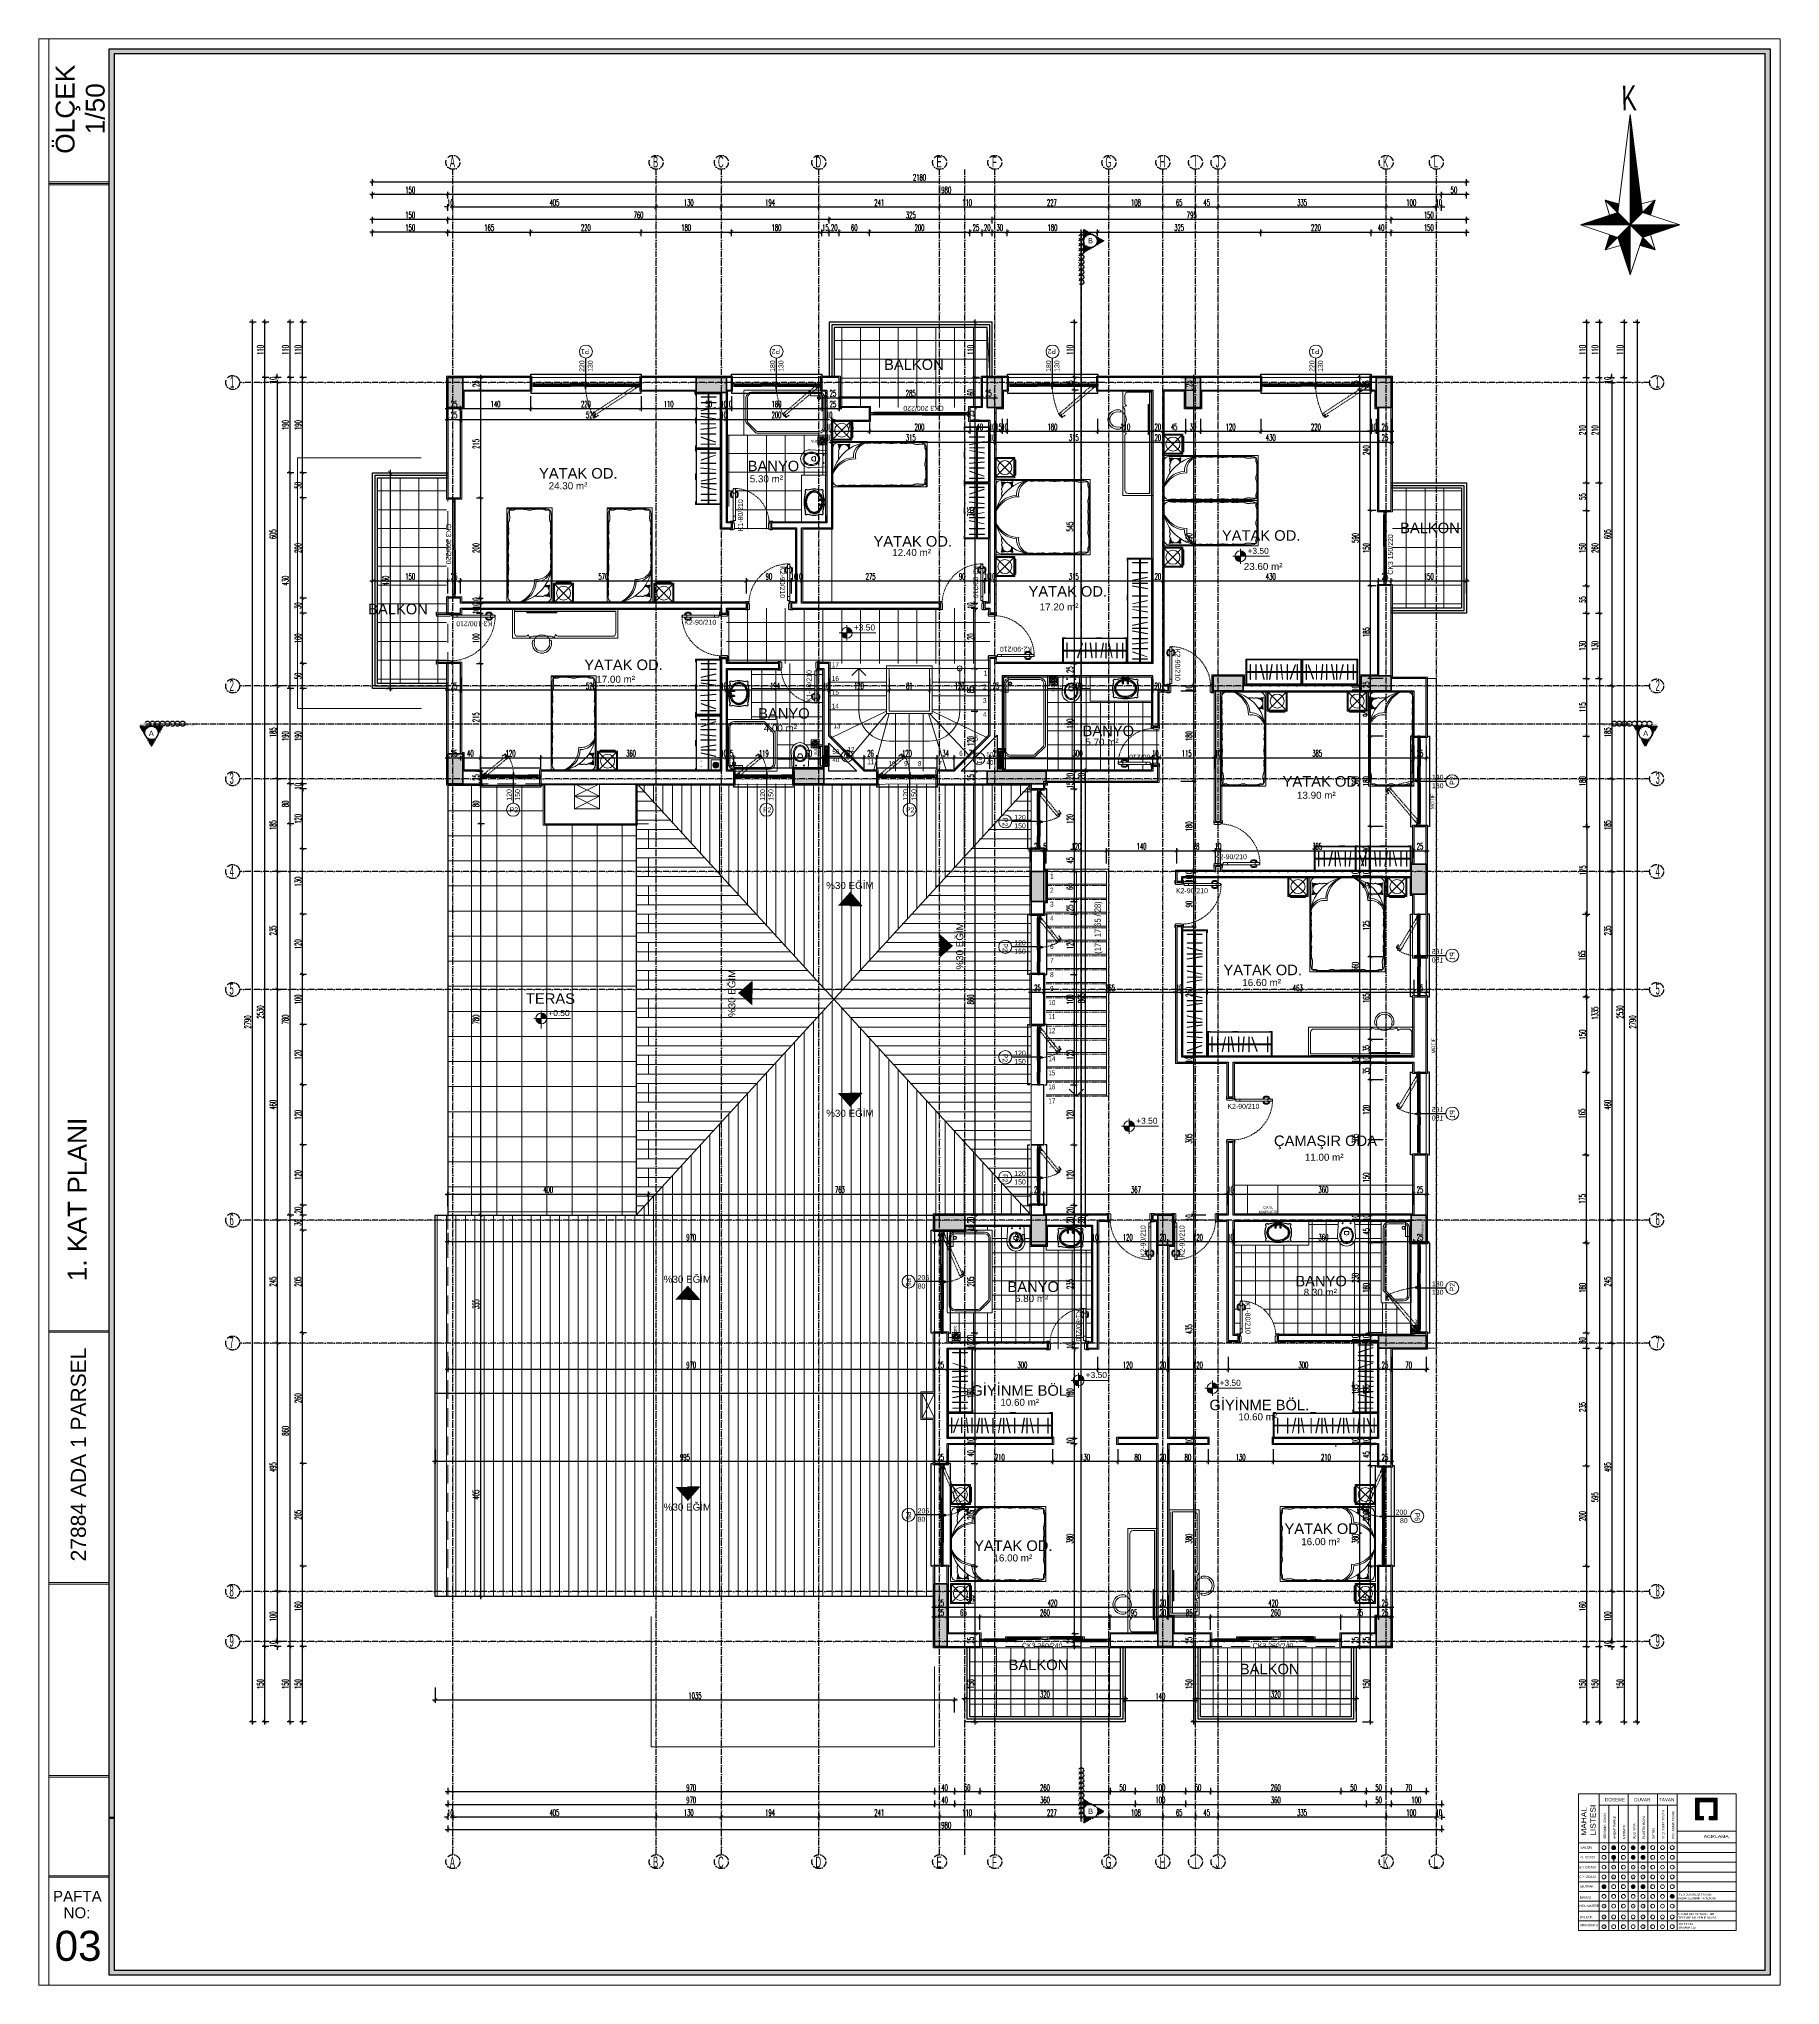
# Model space of a CAD drawing. Extents: x 775040 to 808375, y 4159409 to 4163651.
# Drawn here: x 783388 to 786858, y 4159409 to 4163289 of the extents above; entities that cross this region are included whole.
import ezdxf
from ezdxf.enums import TextEntityAlignment as Align

# ---------------------------------------------------------------- set-up
doc = ezdxf.new("R2010")
doc.units = 0
doc.header["$MEASUREMENT"] = 0
doc.header["$PDMODE"] = 3
for name, pattern in [('ACAD_ISO07W100', [3, 0, -3]), ('ACAD_ISO10W100', [18, 12, -3, 0, -3]), ('DUZ', [500, 500]), ('HIDDEN', [0.375, 0.25, -0.125])]:
    doc.linetypes.add(name, pattern=pattern)
doc.layers.get('0').update_dxf_attribs({"linetype": 'DUZ'})
for name, color, linetype in [('denizlik', 25, 'Continuous'), ('pencere', 3, 'Continuous'), ('POZ', 3, 'Continuous'), ('tefriş', 21, 'Continuous'), ('YAZI', 3, 'Continuous'), ('Z_pencere bilgisi', 3, 'Continuous')]:
    doc.layers.add(name, color=color, linetype=linetype)
for name, color, linetype, lineweight in [('duvar', 7, 'Continuous', 25), ('KALIN', 30, 'Continuous', 18), ('KAPI', 1, 'Continuous', 15), ('yazı1', 53, 'Continuous', 15), ('Z_ duvar', 7, 'Continuous', 30), ('Z_aks', 2, 'ACAD_ISO10W100', 30), ('Z_antet', 31, 'Continuous', 30), ('Z_baca', 1, 'Continuous', 13), ('Z_balkon', 3, 'Continuous', 25), ('Z_dış ölçü', 115, 'Continuous', 25), ('Z_g2', 2, 'Continuous', 9), ('Z_izdot', 42, 'ACAD_ISO07W100', 9), ('Z_iç ölçü dikey', 111, 'Continuous', 25), ('Z_iç ölçü yatay', 75, 'Continuous', 20), ('Z_kesit yazısı', 190, 'Continuous', 18), ('Z_kesit çizgisi', 6, 'ACAD_ISO10W100', 30), ('Z_kolon', 2, 'Continuous', 40), ('Z_kolon tarama', 171, 'Continuous', 5), ('Z_kuzey', 192, 'Continuous', 20), ('Z_merdiven', 5, 'Continuous', 20), ('Z_sıva', 241, 'Continuous', 5), ('Z_tarama', 8, 'Continuous', 5), ('Z_tefriş', 73, 'Continuous', 5), ('Z_yazı', 4, 'Continuous', 20), ('Z_zemin kat emsal', 1, 'Continuous', 9), ('Z_çerçeve', 44, 'Continuous', 5)]:
    doc.layers.add(name, color=color, linetype=linetype, lineweight=lineweight)
doc.styles.add('10', font='swisscl.ttf', dxfattribs={"height": 10})
doc.styles.add('12.5', font='swisscl.ttf', dxfattribs={"height": 12.5})
doc.styles.add('AKS', font='stylu.ttf', dxfattribs={"width": 0.8, "height": 0.35})
doc.styles.add('ARIAL', font='ariblk.ttf', dxfattribs={"height": 1})
doc.styles.add('FORM', font='arial.ttf', dxfattribs={"height": 1.5})
doc.styles.add('KaanText', font='arial.ttf', dxfattribs={"width": 0.6, "height": 20})
doc.styles.add('KOT', font='ROMANS.SHX')
doc.styles.add('M2', font='', dxfattribs={"height": 10})
doc.styles.add('OLCUIC', font='ROMANS.SHX', dxfattribs={"width": 0.5})
doc.styles.add('SIMPLEX', font='arial.ttf', dxfattribs={"width": 0.5})
doc.styles.get('M2').set_extended_font_data('Turkish Arial')
doc.dimstyles.new('ölçü 50', dxfattribs={"dimtxt": 12.5, "dimasz": 7, "dimexe": 5.3, "dimexo": 5, "dimgap": 2.5, "dimtad": 1, "dimdec": 0, "dimzin": 9, "dimdsep": 46, "dimtxsty": 'OLCUIC', "dimblk1": 'ARCHTICK', "dimblk2": 'ARCHTICK', "dimsah": 1, "dimcen": 0, "dimdle": 5.5, "dimadec": 0, "dimazin": 0, "dimtfac": 1, "dimtdec": 0, "dimtix": 1, "dimtofl": 0, "dimtmove": 1, "dimatfit": 3, "dimldrblk": 'ARCHTICK', "dimfxl": 0, "dimtolj": 1, "dimtzin": 0, "dimarcsym": 0})

msp = doc.modelspace()

# ---------------------------------------------------------------- texts
at = {"layer": 'YAZI', "style": 'FORM'}
for s, height, p in [('ÖLÇEK', 37.5, (783458.63, 4163059.79)), ('1/50', 37.5, (783518.58, 4163098.51)), ('1. KAT PLANI', 37.5, (783482.61, 4160811.98)), ('27884 ADA 1 PARSEL', 30, (783481.19, 4160253.41))]:
    msp.add_text(s, height=height, rotation=90, dxfattribs=at).set_placement(p)
for s, height, p in [('PAFTA', 21.6, (783415.58, 4159574.92)), ('NO:', 21.6, (783436.65, 4159542.09)), ('03', 60, (783419.12, 4159457.04))]:
    msp.add_text(s, height=height, dxfattribs=at).set_placement(p)
at = {"layer": 'yazı1', "ltscale": 0.01, "style": 'SIMPLEX', "width": 0.5}
for s, p in [('A', (784211.64, 4163043.58)), ('B', (784616.64, 4163043.58)), ('C', (784746.64, 4163043.58)), ('D', (784940.92, 4163043.58)), ('E', (785181.64, 4163043.58)), ('F', (785291.64, 4163043.58)), ('G', (785519.14, 4163043.58)), ('H', (785626.64, 4163043.58)), ('I', (785693.05, 4163043.58)), ('J', (785736.64, 4163043.58)), ('K', (786071.64, 4163043.58)), ('L', (786171.64, 4163043.58)), ('1', (783772.74, 4162604.67)), ('1', (786613.71, 4162604.67)), ('2', (783771.94, 4161999.67)), ('2', (786613.71, 4161999.67)), ('3', (783771.63, 4161814.67)), ('3', (786613.71, 4161814.67)), ('4', (783772.13, 4161629.67)), ('4', (786613.71, 4161629.67)), ('5', (783771.56, 4161394.67)), ('5', (786613.71, 4161394.67)), ('6', (783771.71, 4160934.67)), ('6', (786613.71, 4160934.67)), ('7', (783771.55, 4160689.67)), ('7', (786613.71, 4160689.67)), ('8', (783771.63, 4160194.67)), ('8', (786613.71, 4160194.67)), ('9', (783771.62, 4160094.67)), ('9', (786613.71, 4160094.67)), ('A', (784211.64, 4159653.93)), ('B', (784616.64, 4159653.93)), ('C', (784746.64, 4159653.93)), ('D', (784940.92, 4159653.93)), ('E', (785181.64, 4159653.93)), ('F', (785291.64, 4159653.93)), ('G', (785519.14, 4159653.93)), ('H', (785626.64, 4159653.93)), ('I', (785693.05, 4159653.93)), ('J', (785736.64, 4159654.31)), ('K', (786071.64, 4159653.93)), ('L', (786171.64, 4159653.93))]:
    msp.add_text(s, height=22.14, dxfattribs=at).set_placement(p, align=Align.MIDDLE_CENTER)
at = {"layer": 'Z_kesit yazısı', "char_height": 10.66, "width": 187.9858, "attachment_point": 5, "style": 'KOT'}
for s, insert in [('{\\fArial|b0|i0|c162|p34;B}', (785483.25, 4162886.4)), ('{\\fArial|b0|i0|c162|p34;A}', (783611.54, 4161904.22)), ('{\\fArial|b0|i0|c162|p34;A}', (786589.83, 4161904.22)), ('{\\fArial|b0|i0|c162|p34;B}', (785483.57, 4159755.24))]:
    msp.add_mtext(s, dxfattribs=dict(at, insert=insert))
at = {"layer": 'Z_yazı', "ltscale": 0.01, "style": '10'}
for s, p in [('17', (784975.02, 4162041.03)), ('16', (784974.93, 4162013.58)), ('2', (785272.71, 4161997.09)), ('1', (785274.24, 4162024.55)), ('14', (784974.84, 4161958.68)), ('15', (784974.95, 4161986.13)), ('3', (785272.67, 4161969.64)), ('13', (784978.06, 4161919.25)), ('4', (785272.71, 4161942.19)), ('5', (785256.06, 4161894.67)), ('12', (785005.99, 4161872.16)), ('11', (785045.57, 4161847.77)), ('10', (785087.76, 4161843.95)), ('9', (785115.48, 4161843.95)), ('8', (785142.93, 4161843.95)), ('7', (785183.66, 4161843.95)), ('6', (785225.18, 4161864.54)), ('1', (785406.35, 4161619.55)), ('2', (785406.35, 4161591.55)), ('4', (785406.35, 4161535.55)), ('3', (785406.35, 4161563.55)), ('5', (785406.35, 4161507.55)), ('6', (785406.35, 4161479.55)), ('7', (785406.35, 4161451.55)), ('8', (785406.35, 4161423.55)), ('9', (785406.35, 4161395.55)), ('10', (785406.35, 4161367.55)), ('11', (785406.35, 4161339.55)), ('12', (785406.35, 4161311.55)), ('13', (785406.35, 4161283.55)), ('14', (785406.35, 4161255.55)), ('15', (785406.35, 4161227.55)), ('16', (785406.35, 4161199.55)), ('17', (785406.35, 4161171.55))]:
    msp.add_text(s, height=10, dxfattribs=at).set_placement(p, align=Align.MIDDLE_CENTER)
at = {"layer": 'Z_yazı', "ltscale": 0.01, "style": '12.5'}
msp.add_text('(17x 17.65 / 28)', height=12.5, rotation=90, dxfattribs=at).set_placement((785497.61, 4161517.12), align=Align.MIDDLE_CENTER)
at = {"layer": 'Z_yazı', "style": 'AKS', "width": 1.2}
for s, p in [('MAHAL ', (786471.73, 4159706.53)), ('LISTESI', (786489.98, 4159706.53))]:
    msp.add_text(s, height=10.34, rotation=90, dxfattribs=at).set_placement(p)
at = {"layer": 'Z_yazı', "style": 'AKS'}
for s, height, p in [('SERAMIK  33X33', 4.6694, (786510.58, 4159700.05)), ('ALÇI ASMA TAVAN', 4.6694, (786627.32, 4159700.05)), ('PVC ASMA TAVAN', 4.6694, (786646.77, 4159700.05)), ('AHŞAP PARKE', 4.6694, (786530.04, 4159700.05)), ('MERMER', 4.669, (786549.49, 4159700.05)), ('ALÇI SIVA ', 4.669, (786568.95, 4159700.05)), ('PLASTİK BOYA', 4.6694, (786588.41, 4159700.05)), ('SATEN', 4.669, (786607.86, 4159700.05))]:
    msp.add_text(s, height=height, rotation=90, dxfattribs=at).set_placement(p)
for s, height, p in [('DOSEME', 6.615, (786508.86, 4159774.97)), ('DUVAR', 6.615, (786567.06, 4159774.97)), ('TAVAN', 6.615, (786616.42, 4159774.97)), ('SALON', 4.866, (786459.91, 4159680.63)), ('E.Y.ODASI', 4.669, (786457.65, 4159641.59)), ('O. ODASI', 4.669, (786459.91, 4159661.18)), ('Ç.Y.ODASI', 4.669, (786457.65, 4159622.35)), ('MUTFAK', 4.669, (786459.73, 4159603.07)), ('HOL+ANTRE', 4.669, (786457.92, 4159564.36)), ('BANYO', 4.669, (786458.49, 4159580.91)), ('KADAR SERAMİK YAPILACAK', 3.8912, (786654.56, 4159579.95)), ('TUM DUVARLAR TAVANA', 3.8912, (786656.35, 4159586.97)), ('BALKON', 4.669, (786458.19, 4159542.13)), ('MERDİVEN', 4.669, (786459.94, 4159525.55)), (' DUVARLARI  VE TAVANLARI', 3.8912, (786652.84, 4159548.27)), ('TEXTURE DIŞ CEPHE BOYASI', 3.8912, (786655.07, 4159541.02)), ('RIHT:17.65', 3.891, (786656.35, 4159528.49)), ('BASAMAK:25', 3.891, (786656.35, 4159521.46))]:
    msp.add_text(s, height=height, dxfattribs=at).set_placement(p)
at = {"layer": 'Z_yazı', "style": 'AKS', "width": 1.2}
msp.add_text('ACIKLAMA', height=6.083, dxfattribs=at).set_placement((786705.67, 4159702.13))
at = {"layer": 'Z_yazı', "attachment_point": 5, "style": 'ARIAL'}
for s, insert, char_height, width in [('{\\fArial|b0|i0|c162|p34;BALKON}', (785131.48, 4162639.36), 21, 311.9787), ('{\\fArial|b0|i0|c162|p34;E.ŞOFBEN}', (784941.33, 4162582.15), 4.536, 83.5874), ('{\\fArial|b0|i0|c162|p34;süzgeç}', (784939.83, 4162486.79), 5.985, 120.3639), ('{\\fArial|b0|i0|c162|p34;YATAK OD.}', (784462.49, 4162422.55), 21, 311.9787), ('{\\fArial|b0|i0|c162|p34;BANYO}', (784851.44, 4162437.16), 21, 311.9787), ('{\\fArial|b0|i0|c162|p34;24.30 \\fArial|b0|i0|c0|p34;m²}', (784442.13, 4162397.74), 14, 222.9858), ('{\\fArial|b0|i0|c162|p34;5.30 \\fArial|b0|i0|c0|p34;m²}', (784837.49, 4162411.61), 14, 222.9858), ('{\\fArial|b0|i0|c162|p34;YATAK OD.}', (785823.46, 4162298.59), 21, 311.9787), ('{\\fArial|b0|i0|c162|p34;BALKON}', (786159.88, 4162313.67), 21, 311.9787), ('{\\fArial|b0|i0|c162|p34;YATAK OD.}', (785129.16, 4162286.93), 21, 311.9787), ('{\\fArial|b0|i0|c162|p34;12.40 \\fArial|b0|i0|c0|p34;m²}', (785126.88, 4162264.72), 14, 222.9858), ('{\\fArial|b0|i0|c162|p34;23.60 \\fArial|b0|i0|c0|p34;m²}', (785827.43, 4162236.91), 14, 222.9858), ('{\\fArial|b0|i0|c162|p34;YATAK OD.}', (785438.1, 4162187.2), 21, 311.9787), ('{\\fArial|b0|i0|c162|p34;BALKON}', (784103.28, 4162152.01), 21, 311.9787), ('{\\fArial|b0|i0|c162|p34;17.20 \\fArial|b0|i0|c0|p34;m²}', (785420.75, 4162156.19), 14, 222.9858), ('{\\fArial|b0|i0|c162|p34;YATAK OD.}', (784552.66, 4162040.78), 21, 311.9787), ('{\\fArial|b0|i0|c162|p34;17.00 \\fArial|b0|i0|c0|p34;m²}', (784537.09, 4162012), 14, 222.9858), ('{\\fArial|b0|i0|c162|p34;BANYO}', (784872.34, 4161943.89), 21, 311.9787), ('{\\fArial|b0|i0|c162|p34;4.00 \\fArial|b0|i0|c0|p34;m²}', (784865.27, 4161914.54), 14, 222.9858), ('{\\fArial|b0|i0|c162|p34;BANYO}', (785518.89, 4161909.01), 21, 311.9787), ('{\\fArial|b0|i0|c162|p34;5.70 \\fArial|b0|i0|c0|p34;m²}', (785506.3, 4161886.66), 14, 222.9858), ('{\\fArial|b0|i0|c162|p34;E.ŞOFBEN}', (784773.96, 4161835.36), 4.536, 83.5874), ('{\\fArial|b0|i0|c162|p34;YATAK OD.}', (785944.42, 4161808.35), 21, 311.9787), ('{\\fArial|b0|i0|c162|p34;13.90 \\fArial|b0|i0|c0|p34;m²}', (785933.51, 4161780.77), 14, 222.9858), ('{\\fArial|b0|i0|c162|p34;%30 EĞİM}', (785003.87, 4161600.84), 14, 187.9858), ('{\\fArial|b0|i0|c162|p34;YATAK OD.}', (785826.52, 4161432.43), 21, 311.9787), ('{\\fArial|b0|i0|c162|p34;TERAS}', (784407.16, 4161375.39), 21, 311.9787), ('{\\fArial|b0|i0|c162|p34;16.60 \\fArial|b0|i0|c0|p34;m²}', (785824.42, 4161407.39), 14, 222.9858), ('{\\fArial|b0|i0|c162|p34;%30 EĞİM}', (785003.87, 4161146.67), 14, 187.9858), ('{\\fArial|b0|i0|c162|p34;ÇAMAŞIR ODA}', (785951.69, 4161088.8), 21, 311.9787), ('{\\fArial|b0|i0|c162|p34;11.00 \\fArial|b0|i0|c0|p34;m²}', (785949.12, 4161059.07), 14, 222.9858), ('{\\fArial|b0|i0|c162|p34;ÇAM.\\PMAKİNESİ}', (785837.06, 4160954.26), 5.6, 60.1943), ('{\\fArial|b0|i0|c162|p34;%30 EĞİM}', (784680.12, 4160815.84), 14, 187.9858), ('{\\fArial|b0|i0|c162|p34;BANYO}', (785369.09, 4160800.89), 21, 311.9787), ('{\\fArial|b0|i0|c162|p34;BANYO}', (785943, 4160812.08), 21, 311.9787), ('{\\fArial|b0|i0|c162|p34;8.30 \\fArial|b0|i0|c0|p34;m²}', (785941.39, 4160789.83), 14, 222.9858), ('{\\fArial|b0|i0|c162|p34;6.80 \\fArial|b0|i0|c0|p34;m²}', (785366.08, 4160777.35), 14, 222.9858), ('{\\fArial|b0|i0|c162|p34;GİYİNME BÖL.}', (785345.35, 4160594.02), 21, 311.9787), ('{\\fArial|b0|i0|c162|p34;10.60 \\fArial|b0|i0|c0|p34;m²}', (785342.33, 4160570.49), 14, 222.9858), ('{\\fArial|b0|i0|c162|p34;GİYİNME BÖL.}', (785819.79, 4160565.08), 21, 311.9787), ('{\\fArial|b0|i0|c162|p34;10.60 \\fArial|b0|i0|c0|p34;m²}', (785816.77, 4160541.54), 14, 222.9858), ('{\\fArial|b0|i0|c162|p34;%30 EĞİM}', (784680.12, 4160361.67), 14, 187.9858), ('{\\fArial|b0|i0|c162|p34;YATAK OD.}', (785329.53, 4160284.56), 21, 311.9787), ('{\\fArial|b0|i0|c162|p34;YATAK OD.}', (785948.17, 4160318.49), 21, 311.9787), ('{\\fArial|b0|i0|c162|p34;16.00 \\fArial|b0|i0|c0|p34;m²}', (785941.89, 4160292.69), 14, 222.9858), ('{\\fArial|b0|i0|c162|p34;16.00 \\fArial|b0|i0|c0|p34;m²}', (785328.62, 4160260.19), 14, 222.9858), ('{\\fArial|b0|i0|c162|p34;BALKON}', (785379.66, 4160047.07), 21, 311.9787), ('{\\fArial|b0|i0|c162|p34;BALKON}', (785840.57, 4160038.7), 21, 311.9787)]:
    msp.add_mtext(s, dxfattribs=dict(at, insert=insert, char_height=char_height, width=width))
at = {"layer": 'Z_yazı', "linetype": 'Continuous', "char_height": 12, "width": 44.2597, "attachment_point": 5, "style": 'ARIAL'}
for s, insert in [('{\\fArial|b0|i0|c162|p34;+3.50}', (785817.43, 4162268.02)), ('{\\fArial|b0|i0|c162|p34;+3.50}', (785032.91, 4162115.26)), ('{\\fArial|b0|i0|c162|p34;+0.50}', (784424.07, 4161346.58)), ('{\\fArial|b0|i0|c162|p34;+3.50}', (785595.71, 4161131.81)), ('{\\fArial|b0|i0|c162|p34;+3.50}', (785494.97, 4160625.11)), ('{\\fArial|b0|i0|c162|p34;+3.50}', (785761.73, 4160609.36))]:
    msp.add_mtext(s, dxfattribs=dict(at, insert=insert))
at = {"layer": 'Z_yazı', "attachment_point": 5, "rotation": 90, "style": 'ARIAL'}
for s, insert, char_height, width in [('{\\fArial|b0|i0|c162|p34;E.ŞOFBEN}', (785314.25, 4162002.44), 4.536, 83.5874), ('{\\fArial|b0|i0|c162|p34;süzgeç}', (785409.6, 4162000.94), 5.985, 120.3639), ('{\\fArial|b0|i0|c162|p34;süzgeç}', (784935.46, 4161874.76), 5.985, 120.3639), ('{\\fArial|b0|i0|c162|p34;MOTİF}', (786164.98, 4161768.27), 7, 111.4929), ('{\\fArial|b0|i0|c162|p34;%30 EĞİM}', (785222.88, 4161480.6), 14, 187.9858), ('{\\fArial|b0|i0|c162|p34;%30 EĞİM}', (784768.72, 4161386.06), 14, 187.9858), ('{\\fArial|b0|i0|c162|p34;MOTİF}', (786166.67, 4161281.2), 7, 111.4929), ('{\\fArial|b0|i0|c162|p34;E.ŞOFBEN}', (785204.25, 4160897.44), 4.536, 83.5874), ('{\\fArial|b0|i0|c162|p34;E.ŞOFBEN}', (786146.03, 4160917.44), 4.536, 83.5874), ('{\\fArial|b0|i0|c162|p34;süzgeç}', (785213.66, 4160710.15), 5.985, 120.3639), ('{\\fArial|b0|i0|c162|p34;süzgeç}', (786133.95, 4160724.19), 5.985, 120.3639)]:
    msp.add_mtext(s, dxfattribs=dict(at, insert=insert, char_height=char_height, width=width))

# ---------------------------------------------------------------- blocks, each defined once
blk = doc.blocks.new('K2')
at = {"layer": 'duvar'}
for p, q in [((0, 0), (10, 0)), ((0, -90), (10, -90))]:
    blk.add_line(p, q, dxfattribs=at)
at = {"layer": 'KAPI'}
for p, q in [((12.5, -2.5), (-2.5, -2.5)), ((-2.5, -2.5), (-2.5, -5)), ((1, -5), (-2.5, -5)), ((1, -5), (1, -6)), ((1, -6), (12.5, -6)), ((12.5, -2.5), (12.5, -6)), ((1, -85), (-2.5, -85)), ((-2.5, -87.5), (-2.5, -85)), ((12.5, -87.5), (-2.5, -87.5)), ((1, -85), (1, -84)), ((1, -84), (12.5, -84)), ((12.5, -87.5), (12.5, -84))]:
    blk.add_line(p, q, dxfattribs=at)
at = {"layer": 'KAPI', "color": 234}
for p, q in [((-63.3, -76.3), (-69, -76.3)), ((-74.2, -82), (-74.2, -81.5)), ((-74.2, -81.5), (-68.7, -81.5)), ((-74.2, -86.3), (-74.2, -86.8)), ((-74.2, -86.8), (-68.7, -86.8)), ((-72.5, -79.8), (-72.5, -81.5)), ((-72.5, -88.5), (-72.5, -86.8)), ((-70.5, -81.5), (-70.5, -79.8)), ((-70.5, -86.8), (-70.5, -88.5)), ((-69, -78.3), (-63.3, -78.3)), ((-69, -90), (-63.3, -90)), ((-63.3, -92), (-69, -92)), ((-68.7, -81.5), (-68.7, -82)), ((-68.7, -86.8), (-68.7, -86.3)), ((-61.8, -79.8), (-61.8, -81)), ((-61.8, -81), (-59.8, -81)), ((-61.8, -88.5), (-61.8, -87.3)), ((-61.8, -87.3), (-59.8, -87.3)), ((-59.8, -81), (-59.8, -79.8)), ((-59.8, -87.3), (-59.8, -88.5)), ((-2.5, -85.6), (-4.1, -85.6)), ((-3.3, -84.8), (-3.3, -86.4))]:
    blk.add_line(p, q, dxfattribs=at)
at = {"layer": 'KAPI', "color": 1}
for p, q in [((-78.2, -86.3), (-78.5, -84.8)), ((-78.5, -84.8), (-77.5, -84.8)), ((-4.4, -86.3), (-78.2, -86.3)), ((-77.5, -84.8), (-77.5, -82)), ((-77.5, -82), (-5.1, -82)), ((-69, -82), (-69, -86.3)), ((-13.6, -82), (-13.6, -86.3)), ((-5.1, -82), (-5.1, -84.8)), ((-5.1, -84.8), (-4.1, -84.8)), ((-4.1, -84.8), (-4.4, -86.3))]:
    blk.add_line(p, q, dxfattribs=at)
at = {"layer": 'KAPI'}
for points in [[(-3, 1.8), (-2.5, 1.8), (-2.5, -3.7), (-3, -3.7, -0.414214), (-3.5, -3.2), (-3.5, 1.3, -0.414214)], [(13, 1.8), (12.5, 1.8), (12.5, -3.7), (13, -3.7, 0.414214), (13.5, -3.2), (13.5, 1.3, 0.414214)], [(-3, -92.3), (-2.5, -92.3), (-2.5, -86.3), (-3, -86.3, 0.414214), (-3.5, -86.8), (-3.5, -91.8, 0.414214)], [(13, -92.3), (12.5, -92.3), (12.5, -86.3), (13, -86.3, -0.414214), (13.5, -86.8), (13.5, -91.8, -0.414214)]]:
    blk.add_lwpolyline(points, format="xyb", close=True, dxfattribs=at)
at = {"layer": 'KAPI', "color": 234}
for radius in [0.6, 0.4]:
    blk.add_circle((-3.3, -85.6), radius, dxfattribs=at)
at = {"layer": 'KAPI', "color": 1, "linetype": 'HIDDEN', "ltscale": 10}
blk.add_arc((1.8, -85.3), 80.3, 90.5448, 179.663, dxfattribs=at)
at = {"layer": 'KAPI', "color": 234}
for centre, radius, start, end in [((-69, -79.8), 3.5, 90, 180), ((-63.3, -79.8), 3.5, 0, 90), ((-69, -88.5), 3.5, 180, 270), ((-69, -79.8), 1.5, 90, 180), ((-69, -88.5), 1.5, 180, 270), ((-63.3, -79.8), 1.5, 0, 90), ((-63.3, -88.5), 1.5, 270, 0), ((-63.3, -88.5), 3.5, 270, 0)]:
    blk.add_arc(centre, radius, start, end, dxfattribs=at)
at = {"layer": 'POZ', "style": 'M2', "flags": 4}
blk.add_attdef('K2-90/210', (-73.9, -74), '', height=10, dxfattribs=at)
blk = doc.blocks.new('k80-10')
at = {"layer": 'duvar'}
for p, q in [((-10, 0), (0, 0)), ((-10, -80), (0, -80))]:
    blk.add_line(p, q, dxfattribs=at)
at = {"layer": 'KAPI'}
for p, q in [((2.5, -2.5), (-12.5, -2.5)), ((-12.5, -2.5), (-12.5, -5)), ((-9, -5), (-12.5, -5)), ((-9, -5), (-9, -6)), ((-9, -6), (2.5, -6)), ((2.5, -2.5), (2.5, -6)), ((-9, -75), (-12.5, -75)), ((-12.5, -77.5), (-12.5, -75)), ((2.5, -77.5), (-12.5, -77.5)), ((-9, -75), (-9, -74)), ((-9, -74), (2.5, -74)), ((2.5, -77.5), (2.5, -74))]:
    blk.add_line(p, q, dxfattribs=at)
at = {"layer": 'KAPI', "color": 1}
for p, q in [((-78.7, -76.3), (-79, -74.8)), ((-79, -74.8), (-78, -74.8)), ((-14.4, -76.3), (-78.7, -76.3)), ((-78, -74.8), (-78, -72)), ((-78, -72), (-15.1, -72)), ((-69.5, -72), (-69.5, -76.3)), ((-23.6, -72), (-23.6, -76.3)), ((-15.1, -72), (-15.1, -74.8)), ((-15.1, -74.8), (-14.1, -74.8)), ((-14.1, -74.8), (-14.4, -76.3))]:
    blk.add_line(p, q, dxfattribs=at)
at = {"layer": 'KAPI', "color": 234}
for p, q in [((-74.7, -72), (-74.7, -71.5)), ((-74.7, -71.5), (-69.2, -71.5)), ((-74.7, -76.3), (-74.7, -76.8)), ((-74.7, -76.8), (-69.2, -76.8)), ((-73, -69.8), (-73, -71.5)), ((-73, -78.5), (-73, -76.8)), ((-71, -71.5), (-71, -69.8)), ((-71, -76.8), (-71, -78.5)), ((-63.8, -66.3), (-69.5, -66.3)), ((-69.5, -68.3), (-63.8, -68.3)), ((-69.2, -71.5), (-69.2, -72)), ((-69.2, -76.8), (-69.2, -76.3)), ((-62.3, -69.8), (-62.3, -71)), ((-62.3, -71), (-60.3, -71)), ((-62.3, -78.5), (-62.3, -77.3)), ((-62.3, -77.3), (-60.3, -77.3)), ((-60.3, -71), (-60.3, -69.8)), ((-60.3, -77.3), (-60.3, -78.5)), ((-12.5, -75.6), (-14.1, -75.6)), ((-13.3, -74.8), (-13.3, -76.4)), ((-69.5, -80), (-63.8, -80)), ((-63.8, -82), (-69.5, -82))]:
    blk.add_line(p, q, dxfattribs=at)
at = {"layer": 'KAPI'}
for points in [[(-13, 1.8), (-12.5, 1.8), (-12.5, -3.8), (-13, -3.8, -0.414214), (-13.5, -3.2), (-13.5, 1.2, -0.414214)], [(3, 1.8), (2.5, 1.8), (2.5, -3.8), (3, -3.8, 0.414214), (3.5, -3.2), (3.5, 1.2, 0.414214)], [(-13, -82.2), (-12.5, -82.2), (-12.5, -76.2), (-13, -76.2, 0.414214), (-13.5, -76.8), (-13.5, -81.8, 0.414214)], [(3, -82.2), (2.5, -82.2), (2.5, -76.2), (3, -76.2, -0.414214), (3.5, -76.8), (3.5, -81.8, -0.414214)]]:
    blk.add_lwpolyline(points, format="xyb", close=True, dxfattribs=at)
at = {"layer": 'KAPI', "color": 234}
for radius in [0.6, 0.4]:
    blk.add_circle((-13.3, -75.6), radius, dxfattribs=at)
at = {"layer": 'KAPI', "color": 1, "linetype": 'HIDDEN', "ltscale": 10}
blk.add_arc((-9, -75), 70, 90.0001, 179.8269, dxfattribs=at)
at = {"layer": 'KAPI', "color": 234}
for centre, radius, start, end in [((-69.5, -69.8), 3.5, 90, 180), ((-69.5, -69.8), 1.5, 90, 180), ((-63.8, -69.8), 3.5, 0, 90), ((-63.8, -69.8), 1.5, 0, 90), ((-69.5, -78.5), 3.5, 180, 270), ((-69.5, -78.5), 1.5, 180, 270), ((-63.8, -78.5), 1.5, 270, 0), ((-63.8, -78.5), 3.5, 270, 0)]:
    blk.add_arc(centre, radius, start, end, dxfattribs=at)
at = {"layer": 'POZ', "style": 'M2', "flags": 4}
blk.add_attdef('K1-80/210', (-76.9, -64), '', height=10, dxfattribs=at)
blk = doc.blocks.new('AFGEGWGW')
at = {"layer": 'denizlik'}
for points in [[(793754.2, 4182503.3), (793754.2, 4182507.3), (793974.2, 4182507.3), (793974.2, 4182503.3)], [(793754.2, 4182473.3), (793754.2, 4182469.3), (793974.2, 4182469.3), (793974.2, 4182473.3)]]:
    blk.add_lwpolyline(points, dxfattribs=at)
at = {"layer": 'duvar'}
for p, q in [((793754.2, 4182475.8), (793754.2, 4182500.8)), ((793754.2, 4182475.8), (793754.2, 4182495.8)), ((793974.2, 4182475.8), (793974.2, 4182500.8))]:
    blk.add_line(p, q, dxfattribs=at)
at = {"layer": 'KAPI', "color": 1, "linetype": 'HIDDEN', "ltscale": 10}
for p, q in [((793969.5, 4182483.1), (793878.7, 4182423.4)), ((793962, 4182484.5), (793881, 4182431.3)), ((793888.5, 4182425.8), (793883.5, 4182422.5)), ((793884.2, 4182421.5), (793889.2, 4182424.7)), ((793889.2, 4182424.7), (793888.5, 4182425.8))]:
    blk.add_line(p, q, dxfattribs=at)
at = {"layer": 'KAPI'}
for points in [[(793759.5, 4182483.7), (793759.5, 4182487.9), (793761.5, 4182487.9), (793761.5, 4182488.3), (793754.9, 4182488.3), (793754.9, 4182487.9), (793756.7, 4182487.9), (793756.7, 4182483.7), (793759.5, 4182483.7)], [(793968.9, 4182483.7), (793968.9, 4182487.9), (793966.9, 4182487.9), (793966.9, 4182488.3), (793973.4, 4182488.3), (793973.4, 4182487.9), (793971.6, 4182487.9), (793971.6, 4182483.7), (793968.9, 4182483.7)]]:
    blk.add_lwpolyline(points, dxfattribs=at)
at = {"layer": 'KAPI', "color": 1, "linetype": 'HIDDEN', "ltscale": 10}
for points in [[(793959.2, 4182482.6), (793962, 4182484.5), (793962.3, 4182484.1), (793963.3, 4182484.8), (793965.8, 4182481.2), (793967.2, 4182482.1), (793967.4, 4182481.7), (793963.9, 4182479.3), (793961.2, 4182483.4), (793959.5, 4182482.3)], [(793881, 4182431.3), (793878.3, 4182429.5), (793878.5, 4182429.1), (793877.5, 4182428.4), (793879.9, 4182424.8), (793878.5, 4182423.8), (793878.7, 4182423.4), (793882.3, 4182425.8), (793879.6, 4182429.9), (793881.3, 4182431)]]:
    blk.add_lwpolyline(points, close=True, dxfattribs=at)
for points in [[(793883.5, 4182422.5), (793882.5, 4182424), (793882.3, 4182423.8), (793882.3, 4182423.9), (793883, 4182424.4), (793882.2, 4182425.7), (793880, 4182424.3)], [(793880, 4182424.3), (793880.9, 4182423), (793881.7, 4182423.6), (793881.8, 4182423.5), (793881.5, 4182423.3), (793883.1, 4182420.8), (793884.2, 4182421.5)]]:
    blk.add_lwpolyline(points, dxfattribs=at)
at = {"layer": 'KAPI'}
for centre, radius in [((793864.2, 4182552.5), 13), ((793970.1, 4182482.4), 0.75)]:
    blk.add_circle(centre, radius, dxfattribs=at)
at = {"layer": 'KAPI', "color": 1, "linetype": 'HIDDEN', "ltscale": 10}
blk.add_arc((794033, 4182495.4), 170.2, 184.5774, 205.0057, dxfattribs=at)
at = {"layer": 'pencere', "color": 1}
for p, q in [((793761.5, 4182488.3), (793834.2, 4182488.3)), ((793857.3, 4182488.3), (793834.2, 4182488.3)), ((793867.6, 4182488.2), (793963.1, 4182488.2)), ((793761.5, 4182483.7), (793834.2, 4182483.7)), ((793857.3, 4182483.7), (793834.2, 4182483.7)), ((793867.6, 4182483.6), (793963.1, 4182483.6))]:
    blk.add_line(p, q, dxfattribs=at)
at = {"layer": 'pencere'}
for points in [[(793754.2, 4182484.1, 0.414214), (793754.5, 4182483.8), (793756.3, 4182483.8, 0.414214), (793756.6, 4182484.1), (793756.6, 4182487.5, 0.414214), (793756.3, 4182487.8), (793754.5, 4182487.8, 0.414214), (793754.2, 4182487.5)], [(793974.2, 4182484.1, -0.414214), (793973.9, 4182483.8), (793972.1, 4182483.8, -0.414214), (793971.8, 4182484.1), (793971.8, 4182487.5, -0.414214), (793972.1, 4182487.8), (793973.9, 4182487.8, -0.414214), (793974.2, 4182487.5)]]:
    blk.add_lwpolyline(points, format="xyb", close=True, dxfattribs=at)
for points in [[(793761.5, 4182485), (793760, 4182485), (793759.8, 4182485), (793759.5, 4182485.1), (793759.5, 4182485.2), (793759.5, 4182483.7), (793761.5, 4182483.7)], [(793759.9, 4182485.9), (793759.9, 4182485.9), (793759.8, 4182485.9), (793759.8, 4182485.9), (793759.8, 4182485.9), (793759.8, 4182485.9), (793759.8, 4182486), (793759.7, 4182486), (793759.7, 4182486), (793759.7, 4182486.1), (793759.7, 4182486.9), (793759.7, 4182486.9), (793759.7, 4182486.9), (793759.7, 4182486.9), (793759.8, 4182487), (793759.8, 4182487), (793759.8, 4182487), (793759.8, 4182487), (793759.8, 4182487), (793759.9, 4182487), (793759.9, 4182487.1), (793760.6, 4182487.1), (793760.6, 4182487), (793760.6, 4182487), (793760.6, 4182487), (793760.7, 4182487), (793760.7, 4182487), (793760.7, 4182487), (793760.7, 4182486.9), (793760.7, 4182486.9), (793760.7, 4182486.9), (793760.7, 4182486.1), (793760.7, 4182486), (793760.7, 4182486), (793760.7, 4182486), (793760.7, 4182485.9), (793760.7, 4182485.9), (793760.6, 4182485.9), (793760.6, 4182485.9), (793760.6, 4182485.9), (793760.6, 4182485.9), (793759.9, 4182485.9)], [(793857.3, 4182487.9), (793857.3, 4182488.3), (793863.8, 4182488.3), (793863.8, 4182487.9), (793862.1, 4182487.9), (793862.1, 4182483.7), (793859.3, 4182483.7), (793859.3, 4182487.9)], [(793857.3, 4182485), (793858.8, 4182485), (793859, 4182485), (793859.2, 4182485.1), (793859.3, 4182485.2), (793859.3, 4182483.7), (793857.3, 4182483.7)], [(793858.9, 4182485.9), (793858.9, 4182485.9), (793858.9, 4182485.9), (793859, 4182485.9), (793859, 4182485.9), (793859, 4182485.9), (793859, 4182486), (793859, 4182486), (793859, 4182486), (793859, 4182486.1), (793859, 4182486.9), (793859, 4182486.9), (793859, 4182486.9), (793859, 4182486.9), (793859, 4182487), (793859, 4182487), (793859, 4182487), (793859, 4182487), (793858.9, 4182487), (793858.9, 4182487), (793858.9, 4182487.1), (793858.2, 4182487.1), (793858.2, 4182487), (793858.1, 4182487), (793858.1, 4182487), (793858.1, 4182487), (793858.1, 4182487), (793858.1, 4182487), (793858, 4182486.9), (793858, 4182486.9), (793858, 4182486.9), (793858, 4182486.1), (793858, 4182486), (793858, 4182486), (793858.1, 4182486), (793858.1, 4182485.9), (793858.1, 4182485.9), (793858.1, 4182485.9), (793858.1, 4182485.9), (793858.2, 4182485.9), (793858.2, 4182485.9), (793858.9, 4182485.9)], [(793867.6, 4182488.2), (793864.3, 4182488.2), (793864.3, 4182487.8), (793863, 4182487.8), (793863, 4182483.4), (793861.3, 4182483.4), (793861.3, 4182482.9), (793865.6, 4182482.9), (793865.6, 4182487.8), (793867.6, 4182487.8)], [(793866, 4182485.7), (793866, 4182485.7), (793865.9, 4182485.8), (793865.9, 4182485.8), (793865.9, 4182485.8), (793865.9, 4182485.8), (793865.9, 4182485.8), (793865.8, 4182485.9), (793865.8, 4182485.9), (793865.8, 4182485.9), (793865.8, 4182486.7), (793865.8, 4182486.7), (793865.8, 4182486.8), (793865.8, 4182486.8), (793865.9, 4182486.8), (793865.9, 4182486.9), (793865.9, 4182486.9), (793865.9, 4182486.9), (793865.9, 4182486.9), (793866, 4182486.9), (793866, 4182486.9), (793866.7, 4182486.9), (793866.7, 4182486.9), (793866.7, 4182486.9), (793866.8, 4182486.9), (793866.8, 4182486.9), (793866.8, 4182486.9), (793866.8, 4182486.8), (793866.8, 4182486.8), (793866.8, 4182486.8), (793866.8, 4182486.7), (793866.8, 4182485.9), (793866.8, 4182485.9), (793866.8, 4182485.9), (793866.8, 4182485.8), (793866.8, 4182485.8), (793866.8, 4182485.8), (793866.8, 4182485.8), (793866.7, 4182485.8), (793866.7, 4182485.7), (793866.7, 4182485.7), (793866, 4182485.7)], [(793963.1, 4182488.2), (793966.4, 4182488.2), (793966.4, 4182487.8), (793967.7, 4182487.8), (793967.7, 4182483.4), (793969.4, 4182483.4), (793969.4, 4182482.9), (793965.1, 4182482.9), (793965.1, 4182487.8), (793963.1, 4182487.8)], [(793964.7, 4182485.7), (793964.7, 4182485.7), (793964.7, 4182485.8), (793964.8, 4182485.8), (793964.8, 4182485.8), (793964.8, 4182485.8), (793964.8, 4182485.8), (793964.8, 4182485.9), (793964.9, 4182485.9), (793964.9, 4182485.9), (793964.9, 4182486.7), (793964.9, 4182486.7), (793964.9, 4182486.8), (793964.8, 4182486.8), (793964.8, 4182486.8), (793964.8, 4182486.9), (793964.8, 4182486.9), (793964.8, 4182486.9), (793964.7, 4182486.9), (793964.7, 4182486.9), (793964.7, 4182486.9), (793964, 4182486.9), (793964, 4182486.9), (793964, 4182486.9), (793963.9, 4182486.9), (793963.9, 4182486.9), (793963.9, 4182486.9), (793963.9, 4182486.8), (793963.9, 4182486.8), (793963.9, 4182486.8), (793963.9, 4182486.7), (793963.9, 4182485.9), (793963.9, 4182485.9), (793963.9, 4182485.9), (793963.9, 4182485.8), (793963.9, 4182485.8), (793963.9, 4182485.8), (793963.9, 4182485.8), (793964, 4182485.8), (793964, 4182485.7), (793964, 4182485.7), (793964.7, 4182485.7)]]:
    blk.add_lwpolyline(points, close=True, dxfattribs=at)
for points in [[(793834.2, 4182487.5), (793759.7, 4182487.5), (793759.7, 4182485.5), (793834.2, 4182485.5)], [(793834.2, 4182487.5), (793859, 4182487.5), (793859, 4182485.5), (793834.2, 4182485.5)], [(793866.2, 4182484.9), (793866.1, 4182484.9), (793865.9, 4182484.9), (793865.6, 4182485), (793865.6, 4182485.1), (793865.6, 4182483.6), (793867.6, 4182483.6), (793867.6, 4182484.9), (793867.3, 4182484.9), (793866.1, 4182484.9)], [(793898.1, 4182487.4), (793865.8, 4182487.4), (793865.8, 4182485.3), (793898.1, 4182485.3)], [(793898.1, 4182487.4), (793964.9, 4182487.4), (793964.9, 4182485.3), (793898.1, 4182485.3)], [(793964.5, 4182484.9), (793964.6, 4182484.9), (793964.8, 4182484.9), (793965, 4182485), (793965.1, 4182485.1), (793965.1, 4182483.6), (793963.1, 4182483.6), (793963.1, 4182484.9), (793963.4, 4182484.9), (793964.6, 4182484.9)]]:
    blk.add_lwpolyline(points, dxfattribs=at)
at = {"layer": 'pencere', "color": 234}
blk.add_lwpolyline([(793862.1, 4182482.8), (793862.1, 4182481.3), (793863.1, 4182481.3), (793863.1, 4182481.2), (793862.8, 4182481.2), (793862.8, 4182478.2), (793864.1, 4182478.2), (793864.1, 4182481.2), (793863.8, 4182481.2), (793863.8, 4182481.3), (793864.7, 4182481.3), (793864.7, 4182482.8), (793862.1, 4182482.8)], dxfattribs=at)
at = {"layer": 'pencere'}
blk.add_circle((793970.1, 4182482.4), 0.75, dxfattribs=at)
at = {"layer": 'POZ'}
blk.add_line((793864.2, 4182488.2), (793864.2, 4182539.5), dxfattribs=at)
at = {"layer": 'KAPI', "style": 'M2', "flags": 4}
blk.add_attdef('P1', (793871.2, 4182557.6), '', height=10, rotation=180, dxfattribs=at)
at = {"layer": 'POZ', "style": 'M2', "flags": 4}
for p in [(793861.2, 4182512), (793878, 4182512)]:
    blk.add_attdef('150', p, '', height=10, rotation=90, dxfattribs=at)
blk = doc.blocks.new('AFGWSEGWS')
at = {"layer": 'denizlik'}
for points in [[(793699, 4182476.8), (793699, 4182480.8), (793879, 4182480.8), (793879, 4182476.8)], [(793699, 4182446.8), (793699, 4182442.8), (793879, 4182442.8), (793879, 4182446.8)]]:
    blk.add_lwpolyline(points, dxfattribs=at)
at = {"layer": 'duvar'}
for p, q in [((793699, 4182449.3), (793699, 4182474.3)), ((793699, 4182449.3), (793699, 4182469.3)), ((793879, 4182449.3), (793879, 4182474.3))]:
    blk.add_line(p, q, dxfattribs=at)
at = {"layer": 'KAPI', "color": 1, "linetype": 'HIDDEN', "ltscale": 10}
for p, q in [((793874.3, 4182456.6), (793803.5, 4182396.9)), ((793866.8, 4182458), (793805.8, 4182404.9)), ((793813.3, 4182399.3), (793808.3, 4182396)), ((793808.9, 4182395), (793814, 4182398.2)), ((793814, 4182398.2), (793813.3, 4182399.3))]:
    blk.add_line(p, q, dxfattribs=at)
at = {"layer": 'KAPI'}
for points in [[(793704.2, 4182457.2), (793704.2, 4182461.4), (793706.3, 4182461.4), (793706.3, 4182461.9), (793699.7, 4182461.9), (793699.7, 4182461.4), (793701.5, 4182461.4), (793701.5, 4182457.2), (793704.2, 4182457.2)], [(793873.7, 4182457.2), (793873.7, 4182461.4), (793871.6, 4182461.4), (793871.6, 4182461.9), (793878.2, 4182461.9), (793878.2, 4182461.4), (793876.4, 4182461.4), (793876.4, 4182457.2), (793873.7, 4182457.2)]]:
    blk.add_lwpolyline(points, dxfattribs=at)
at = {"layer": 'KAPI', "color": 1, "linetype": 'HIDDEN', "ltscale": 10}
for points in [[(793864, 4182456.2), (793866.7, 4182458), (793867, 4182457.6), (793868.1, 4182458.3), (793870.5, 4182454.7), (793871.9, 4182455.6), (793872.2, 4182455.2), (793868.7, 4182452.8), (793865.9, 4182456.9), (793864.3, 4182455.8)], [(793805.8, 4182404.9), (793803, 4182403), (793803.3, 4182402.6), (793802.2, 4182401.9), (793804.7, 4182398.3), (793803.3, 4182397.3), (793803.5, 4182396.9), (793807.1, 4182399.3), (793804.4, 4182403.4), (793806.1, 4182404.5)]]:
    blk.add_lwpolyline(points, close=True, dxfattribs=at)
for points in [[(793808.3, 4182396), (793807.3, 4182397.5), (793807.1, 4182397.4), (793807.1, 4182397.5), (793807.8, 4182397.9), (793807, 4182399.2), (793804.8, 4182397.8)], [(793804.8, 4182397.8), (793805.6, 4182396.5), (793806.5, 4182397.1), (793806.5, 4182397), (793806.3, 4182396.8), (793807.9, 4182394.3), (793808.9, 4182395)]]:
    blk.add_lwpolyline(points, dxfattribs=at)
at = {"layer": 'KAPI'}
for centre, radius in [((793789, 4182526), 13), ((793874.9, 4182455.9), 0.75)]:
    blk.add_circle(centre, radius, dxfattribs=at)
at = {"layer": 'KAPI', "color": 1, "linetype": 'HIDDEN', "ltscale": 10}
blk.add_arc((793957.8, 4182468.9), 170.2, 184.5774, 205.0057, dxfattribs=at)
at = {"layer": 'pencere', "color": 1}
for p, q in [((793706.2, 4182457.2), (793759, 4182457.2)), ((793706.3, 4182461.9), (793759, 4182461.9)), ((793782, 4182461.9), (793759, 4182461.9)), ((793782.1, 4182457.2), (793759, 4182457.2)), ((793792.4, 4182461.8), (793867.9, 4182461.8)), ((793792.4, 4182457.1), (793867.9, 4182457.1))]:
    blk.add_line(p, q, dxfattribs=at)
at = {"layer": 'pencere'}
for points in [[(793699, 4182457.6, 0.414214), (793699.3, 4182457.3), (793701, 4182457.3, 0.414214), (793701.3, 4182457.6), (793701.3, 4182461, 0.414214), (793701, 4182461.3), (793699.3, 4182461.3, 0.414214), (793699, 4182461)], [(793879, 4182457.6, -0.414214), (793878.7, 4182457.3), (793876.9, 4182457.3, -0.414214), (793876.6, 4182457.6), (793876.6, 4182461, -0.414214), (793876.9, 4182461.3), (793878.7, 4182461.3, -0.414214), (793879, 4182461)]]:
    blk.add_lwpolyline(points, format="xyb", close=True, dxfattribs=at)
for points in [[(793706.2, 4182458.5), (793704.7, 4182458.5), (793704.5, 4182458.6), (793704.3, 4182458.7), (793704.2, 4182458.7), (793704.2, 4182457.2), (793706.2, 4182457.2)], [(793704.7, 4182459.4), (793704.6, 4182459.4), (793704.6, 4182459.4), (793704.6, 4182459.4), (793704.6, 4182459.4), (793704.5, 4182459.4), (793704.5, 4182459.5), (793704.5, 4182459.5), (793704.5, 4182459.5), (793704.5, 4182459.6), (793704.5, 4182460.4), (793704.5, 4182460.4), (793704.5, 4182460.4), (793704.5, 4182460.4), (793704.5, 4182460.5), (793704.5, 4182460.5), (793704.6, 4182460.5), (793704.6, 4182460.5), (793704.6, 4182460.6), (793704.6, 4182460.6), (793704.7, 4182460.6), (793705.3, 4182460.6), (793705.4, 4182460.6), (793705.4, 4182460.6), (793705.4, 4182460.5), (793705.4, 4182460.5), (793705.5, 4182460.5), (793705.5, 4182460.5), (793705.5, 4182460.4), (793705.5, 4182460.4), (793705.5, 4182460.4), (793705.5, 4182459.6), (793705.5, 4182459.5), (793705.5, 4182459.5), (793705.5, 4182459.5), (793705.5, 4182459.4), (793705.4, 4182459.4), (793705.4, 4182459.4), (793705.4, 4182459.4), (793705.4, 4182459.4), (793705.3, 4182459.4), (793704.7, 4182459.4)], [(793782, 4182461.4), (793782, 4182461.9), (793788.6, 4182461.9), (793788.6, 4182461.4), (793786.8, 4182461.4), (793786.8, 4182457.2), (793784.1, 4182457.2), (793784.1, 4182461.4)], [(793782.1, 4182458.5), (793783.6, 4182458.5), (793783.8, 4182458.6), (793784, 4182458.7), (793784.1, 4182458.7), (793784.1, 4182457.2), (793782.1, 4182457.2)], [(793783.6, 4182459.4), (793783.7, 4182459.4), (793783.7, 4182459.4), (793783.7, 4182459.4), (793783.8, 4182459.4), (793783.8, 4182459.4), (793783.8, 4182459.5), (793783.8, 4182459.5), (793783.8, 4182459.5), (793783.8, 4182459.6), (793783.8, 4182460.4), (793783.8, 4182460.4), (793783.8, 4182460.4), (793783.8, 4182460.4), (793783.8, 4182460.5), (793783.8, 4182460.5), (793783.8, 4182460.5), (793783.7, 4182460.5), (793783.7, 4182460.6), (793783.7, 4182460.6), (793783.6, 4182460.6), (793783, 4182460.6), (793782.9, 4182460.6), (793782.9, 4182460.6), (793782.9, 4182460.5), (793782.9, 4182460.5), (793782.9, 4182460.5), (793782.8, 4182460.5), (793782.8, 4182460.4), (793782.8, 4182460.4), (793782.8, 4182460.4), (793782.8, 4182459.6), (793782.8, 4182459.5), (793782.8, 4182459.5), (793782.8, 4182459.5), (793782.9, 4182459.4), (793782.9, 4182459.4), (793782.9, 4182459.4), (793782.9, 4182459.4), (793782.9, 4182459.4), (793783, 4182459.4), (793783.6, 4182459.4)], [(793792.4, 4182461.8), (793789, 4182461.8), (793789, 4182461.3), (793787.8, 4182461.3), (793787.8, 4182456.9), (793786.1, 4182456.9), (793786.1, 4182456.4), (793790.3, 4182456.4), (793790.3, 4182461.3), (793792.4, 4182461.3)], [(793790.8, 4182459.3), (793790.7, 4182459.3), (793790.7, 4182459.3), (793790.7, 4182459.3), (793790.7, 4182459.3), (793790.7, 4182459.3), (793790.6, 4182459.4), (793790.6, 4182459.4), (793790.6, 4182459.4), (793790.6, 4182459.5), (793790.6, 4182460.3), (793790.6, 4182460.3), (793790.6, 4182460.3), (793790.6, 4182460.3), (793790.6, 4182460.4), (793790.7, 4182460.4), (793790.7, 4182460.4), (793790.7, 4182460.4), (793790.7, 4182460.4), (793790.7, 4182460.5), (793790.8, 4182460.5), (793791.4, 4182460.5), (793791.5, 4182460.5), (793791.5, 4182460.4), (793791.5, 4182460.4), (793791.6, 4182460.4), (793791.6, 4182460.4), (793791.6, 4182460.4), (793791.6, 4182460.3), (793791.6, 4182460.3), (793791.6, 4182460.3), (793791.6, 4182459.5), (793791.6, 4182459.4), (793791.6, 4182459.4), (793791.6, 4182459.4), (793791.6, 4182459.3), (793791.6, 4182459.3), (793791.5, 4182459.3), (793791.5, 4182459.3), (793791.5, 4182459.3), (793791.4, 4182459.3), (793790.8, 4182459.3)], [(793867.9, 4182461.8), (793871.2, 4182461.8), (793871.2, 4182461.3), (793872.5, 4182461.3), (793872.5, 4182456.9), (793874.2, 4182456.9), (793874.2, 4182456.4), (793869.9, 4182456.4), (793869.9, 4182461.3), (793867.9, 4182461.3)], [(793869.5, 4182459.3), (793869.5, 4182459.3), (793869.5, 4182459.3), (793869.6, 4182459.3), (793869.6, 4182459.3), (793869.6, 4182459.3), (793869.6, 4182459.4), (793869.6, 4182459.4), (793869.6, 4182459.4), (793869.6, 4182459.5), (793869.6, 4182460.3), (793869.6, 4182460.3), (793869.6, 4182460.3), (793869.6, 4182460.3), (793869.6, 4182460.4), (793869.6, 4182460.4), (793869.6, 4182460.4), (793869.6, 4182460.4), (793869.5, 4182460.5), (793869.5, 4182460.5), (793869.5, 4182460.5), (793868.8, 4182460.5), (793868.8, 4182460.5), (793868.7, 4182460.5), (793868.7, 4182460.4), (793868.7, 4182460.4), (793868.7, 4182460.4), (793868.7, 4182460.4), (793868.6, 4182460.3), (793868.6, 4182460.3), (793868.6, 4182460.3), (793868.6, 4182459.5), (793868.6, 4182459.4), (793868.6, 4182459.4), (793868.7, 4182459.4), (793868.7, 4182459.3), (793868.7, 4182459.3), (793868.7, 4182459.3), (793868.7, 4182459.3), (793868.8, 4182459.3), (793868.8, 4182459.3), (793869.5, 4182459.3)]]:
    blk.add_lwpolyline(points, close=True, dxfattribs=at)
for points in [[(793759, 4182461), (793704.5, 4182461), (793704.5, 4182459), (793759, 4182459)], [(793759, 4182461), (793783.8, 4182461), (793783.8, 4182459), (793759, 4182459)], [(793791, 4182458.4), (793790.8, 4182458.4), (793790.6, 4182458.4), (793790.4, 4182458.5), (793790.3, 4182458.6), (793790.3, 4182457.1), (793792.4, 4182457.1), (793792.4, 4182458.4), (793792, 4182458.4), (793790.8, 4182458.4)], [(793822.8, 4182460.9), (793790.6, 4182460.9), (793790.6, 4182458.9), (793822.8, 4182458.9)], [(793822.8, 4182460.9), (793869.6, 4182460.9), (793869.6, 4182458.9), (793822.8, 4182458.9)], [(793869.3, 4182458.4), (793869.4, 4182458.4), (793869.6, 4182458.4), (793869.8, 4182458.6), (793869.9, 4182458.6), (793869.9, 4182457.1), (793867.9, 4182457.1), (793867.9, 4182458.4), (793868.2, 4182458.4), (793869.4, 4182458.4)]]:
    blk.add_lwpolyline(points, dxfattribs=at)
at = {"layer": 'pencere', "color": 234}
blk.add_lwpolyline([(793786.9, 4182456.4), (793786.9, 4182454.9), (793787.9, 4182454.9), (793787.9, 4182454.8), (793787.6, 4182454.8), (793787.6, 4182451.8), (793788.8, 4182451.8), (793788.8, 4182454.8), (793788.6, 4182454.8), (793788.6, 4182454.9), (793789.5, 4182454.9), (793789.5, 4182456.4), (793786.9, 4182456.4)], dxfattribs=at)
at = {"layer": 'pencere'}
blk.add_circle((793874.9, 4182455.9), 0.75, dxfattribs=at)
at = {"layer": 'POZ'}
blk.add_line((793789, 4182461.8), (793789, 4182513), dxfattribs=at)
at = {"layer": 'KAPI', "style": 'M2', "flags": 4}
blk.add_attdef('P1', (793796, 4182531.2), '', height=10, rotation=180, dxfattribs=at)
at = {"layer": 'POZ', "style": 'M2', "flags": 4}
for p in [(793786, 4182485.5), (793802.8, 4182485.5)]:
    blk.add_attdef('150', p, '', height=10, rotation=90, dxfattribs=at)
blk = doc.blocks.new('AFWGHWG')
at = {"layer": 'denizlik'}
for points in [[(795656.6, 4179947), (795652.6, 4179947), (795652.6, 4180147), (795656.6, 4180147)], [(795686.6, 4179947), (795690.6, 4179947), (795690.6, 4180147), (795686.6, 4180147)]]:
    blk.add_lwpolyline(points, dxfattribs=at)
at = {"layer": 'duvar'}
for p, q in [((795684.1, 4180147), (795659.1, 4180147)), ((795684.1, 4179947), (795659.1, 4179947)), ((795684.1, 4179947), (795664.1, 4179947))]:
    blk.add_line(p, q, dxfattribs=at)
at = {"layer": 'KAPI', "color": 1, "linetype": 'HIDDEN', "ltscale": 10}
for p, q in [((795675.4, 4180134.8), (795708.4, 4180060.4)), ((795676.8, 4180142.3), (795716.3, 4180058.1)), ((795715, 4180068.5), (795713.9, 4180067.9)), ((795713.9, 4180067.9), (795717.2, 4180062.8)), ((795718.3, 4180063.5), (795715, 4180068.5))]:
    blk.add_line(p, q, dxfattribs=at)
at = {"layer": 'KAPI'}
for points in [[(795676.2, 4180141.7), (795672, 4180141.7), (795672, 4180139.6), (795671.5, 4180139.6), (795671.5, 4180146.2), (795672, 4180146.2), (795672, 4180144.4), (795676.2, 4180144.4), (795676.2, 4180141.7)], [(795676.2, 4179952.3), (795672, 4179952.3), (795672, 4179954.3), (795671.5, 4179954.3), (795671.5, 4179947.7), (795672, 4179947.7), (795672, 4179949.5), (795676.2, 4179949.5), (795676.2, 4179952.3)]]:
    blk.add_lwpolyline(points, dxfattribs=at)
at = {"layer": 'KAPI', "color": 1, "linetype": 'HIDDEN', "ltscale": 10}
for points in [[(795677.2, 4180132), (795675.4, 4180134.8), (795675.8, 4180135), (795675.1, 4180136.1), (795678.7, 4180138.6), (795677.8, 4180139.9), (795678.2, 4180140.2), (795680.5, 4180136.7), (795676.5, 4180133.9), (795677.6, 4180132.3)], [(795708.4, 4180060.4), (795710.2, 4180057.6), (795710.6, 4180057.9), (795711.3, 4180056.8), (795715, 4180059.2), (795715.9, 4180057.8), (795716.3, 4180058.1), (795714, 4180061.7), (795709.9, 4180059), (795708.7, 4180060.6)]]:
    blk.add_lwpolyline(points, close=True, dxfattribs=at)
for points in [[(795717.2, 4180062.8), (795715.7, 4180061.9), (795715.9, 4180061.7), (795715.8, 4180061.6), (795715.3, 4180062.4), (795714, 4180061.6), (795715.4, 4180059.4)], [(795715.4, 4180059.4), (795716.7, 4180060.2), (795716.2, 4180061), (795716.2, 4180061.1), (795716.4, 4180060.8), (795718.9, 4180062.5), (795718.3, 4180063.5)]]:
    blk.add_lwpolyline(points, dxfattribs=at)
at = {"layer": 'KAPI'}
for centre, radius in [((795677.5, 4180142.9), 0.75), ((795607.3, 4180047), 13)]:
    blk.add_circle(centre, radius, dxfattribs=at)
at = {"layer": 'KAPI', "color": 1, "linetype": 'HIDDEN', "ltscale": 10}
blk.add_arc((795675.4, 4180121.7), 75.7, 272.0451, 302.7348, dxfattribs=at)
at = {"layer": 'pencere', "color": 1}
for p, q in [((795671.6, 4180050.4), (795671.6, 4180135.9)), ((795676.3, 4180050.4), (795676.3, 4180135.9)), ((795671.5, 4180040.1), (795671.5, 4179992)), ((795676.2, 4180040.1), (795676.2, 4179992)), ((795671.5, 4179954.3), (795671.5, 4179992)), ((795676.2, 4179954.3), (795676.2, 4179992))]:
    blk.add_line(p, q, dxfattribs=at)
at = {"layer": 'pencere'}
for points in [[(795671.6, 4180135.9), (795671.6, 4180139.2), (795672.1, 4180139.2), (795672.1, 4180140.5), (795676.5, 4180140.5), (795676.5, 4180142.2), (795677, 4180142.2), (795677, 4180137.9), (795672.1, 4180137.9), (795672.1, 4180135.9)], [(795674.1, 4180137.5), (795674.1, 4180137.5), (795674.1, 4180137.5), (795674.1, 4180137.6), (795674.1, 4180137.6), (795674, 4180137.6), (795674, 4180137.6), (795674, 4180137.6), (795674, 4180137.6), (795673.9, 4180137.7), (795673.1, 4180137.7), (795673.1, 4180137.7), (795673.1, 4180137.6), (795673, 4180137.6), (795673, 4180137.6), (795673, 4180137.6), (795673, 4180137.6), (795672.9, 4180137.6), (795672.9, 4180137.5), (795672.9, 4180137.5), (795672.9, 4180137.5), (795672.9, 4180136.8), (795672.9, 4180136.8), (795672.9, 4180136.8), (795672.9, 4180136.7), (795673, 4180136.7), (795673, 4180136.7), (795673, 4180136.7), (795673, 4180136.7), (795673.1, 4180136.7), (795673.1, 4180136.7), (795673.9, 4180136.7), (795674, 4180136.7), (795674, 4180136.7), (795674, 4180136.7), (795674, 4180136.7), (795674.1, 4180136.7), (795674.1, 4180136.7), (795674.1, 4180136.8), (795674.1, 4180136.8), (795674.1, 4180136.8), (795674.1, 4180137.5)], [(795672, 4180040.1), (795671.5, 4180040.1), (795671.5, 4180046.6), (795672, 4180046.6), (795672, 4180044.9), (795676.2, 4180044.9), (795676.2, 4180042.1), (795672, 4180042.1)], [(795671.6, 4180050.4), (795671.6, 4180047.1), (795672.1, 4180047.1), (795672.1, 4180045.8), (795676.5, 4180045.8), (795676.5, 4180044.1), (795677, 4180044.1), (795677, 4180048.4), (795672.1, 4180048.4), (795672.1, 4180050.4)], [(795674, 4180041.7), (795674, 4180041.7), (795674, 4180041.7), (795674, 4180041.7), (795674, 4180041.8), (795673.9, 4180041.8), (795673.9, 4180041.8), (795673.9, 4180041.8), (795673.8, 4180041.8), (795673.8, 4180041.8), (795673, 4180041.8), (795673, 4180041.8), (795673, 4180041.8), (795672.9, 4180041.8), (795672.9, 4180041.8), (795672.9, 4180041.8), (795672.9, 4180041.8), (795672.8, 4180041.7), (795672.8, 4180041.7), (795672.8, 4180041.7), (795672.8, 4180041.7), (795672.8, 4180041), (795672.8, 4180041), (795672.8, 4180040.9), (795672.8, 4180040.9), (795672.9, 4180040.9), (795672.9, 4180040.9), (795672.9, 4180040.9), (795672.9, 4180040.8), (795673, 4180040.8), (795673, 4180040.8), (795673.8, 4180040.8), (795673.8, 4180040.8), (795673.9, 4180040.8), (795673.9, 4180040.9), (795673.9, 4180040.9), (795674, 4180040.9), (795674, 4180040.9), (795674, 4180040.9), (795674, 4180041), (795674, 4180041), (795674, 4180041.7)], [(795674.1, 4180048.8), (795674.1, 4180048.8), (795674.1, 4180048.7), (795674.1, 4180048.7), (795674.1, 4180048.7), (795674, 4180048.7), (795674, 4180048.7), (795674, 4180048.6), (795674, 4180048.6), (795673.9, 4180048.6), (795673.1, 4180048.6), (795673.1, 4180048.6), (795673.1, 4180048.6), (795673, 4180048.6), (795673, 4180048.7), (795673, 4180048.7), (795673, 4180048.7), (795672.9, 4180048.7), (795672.9, 4180048.7), (795672.9, 4180048.8), (795672.9, 4180048.8), (795672.9, 4180049.5), (795672.9, 4180049.5), (795672.9, 4180049.5), (795672.9, 4180049.5), (795673, 4180049.6), (795673, 4180049.6), (795673, 4180049.6), (795673, 4180049.6), (795673.1, 4180049.6), (795673.1, 4180049.6), (795673.9, 4180049.6), (795674, 4180049.6), (795674, 4180049.6), (795674, 4180049.6), (795674, 4180049.6), (795674.1, 4180049.6), (795674.1, 4180049.5), (795674.1, 4180049.5), (795674.1, 4180049.5), (795674.1, 4180049.5), (795674.1, 4180048.8)], [(795674.9, 4180040.1), (795674.9, 4180041.6), (795674.8, 4180041.8), (795674.7, 4180042), (795674.7, 4180042.1), (795676.2, 4180042.1), (795676.2, 4180040.1)], [(795674, 4179952.7), (795674, 4179952.7), (795674, 4179952.6), (795674, 4179952.6), (795674, 4179952.6), (795673.9, 4179952.6), (795673.9, 4179952.5), (795673.9, 4179952.5), (795673.8, 4179952.5), (795673.8, 4179952.5), (795673, 4179952.5), (795673, 4179952.5), (795673, 4179952.5), (795672.9, 4179952.5), (795672.9, 4179952.5), (795672.9, 4179952.6), (795672.9, 4179952.6), (795672.8, 4179952.6), (795672.8, 4179952.6), (795672.8, 4179952.7), (795672.8, 4179952.7), (795672.8, 4179953.4), (795672.8, 4179953.4), (795672.8, 4179953.4), (795672.8, 4179953.4), (795672.9, 4179953.5), (795672.9, 4179953.5), (795672.9, 4179953.5), (795672.9, 4179953.5), (795673, 4179953.5), (795673, 4179953.5), (795673.8, 4179953.5), (795673.8, 4179953.5), (795673.9, 4179953.5), (795673.9, 4179953.5), (795673.9, 4179953.5), (795674, 4179953.5), (795674, 4179953.4), (795674, 4179953.4), (795674, 4179953.4), (795674, 4179953.4), (795674, 4179952.7)], [(795674.9, 4179954.3), (795674.9, 4179952.8), (795674.8, 4179952.5), (795674.7, 4179952.3), (795674.7, 4179952.3), (795676.2, 4179952.3), (795676.2, 4179954.3)]]:
    blk.add_lwpolyline(points, close=True, dxfattribs=at)
for points in [[(795675.8, 4180147, -0.414214), (795676.1, 4180146.7), (795676.1, 4180144.9, -0.414214), (795675.8, 4180144.6), (795672.4, 4180144.6, -0.414214), (795672.1, 4180144.9), (795672.1, 4180146.7, -0.414214), (795672.4, 4180147)], [(795675.8, 4179947, 0.414214), (795676.1, 4179947.3), (795676.1, 4179949, 0.414214), (795675.8, 4179949.3), (795672.4, 4179949.3, 0.414214), (795672.1, 4179949), (795672.1, 4179947.3, 0.414214), (795672.4, 4179947)]]:
    blk.add_lwpolyline(points, format="xyb", close=True, dxfattribs=at)
for points in [[(795672.5, 4180080.8), (795672.5, 4180137.7), (795674.5, 4180137.7), (795674.5, 4180080.8)], [(795675, 4180137.3), (795675, 4180137.4), (795674.9, 4180137.6), (795674.8, 4180137.8), (795674.8, 4180137.9), (795676.3, 4180137.9), (795676.3, 4180135.9), (795675, 4180135.9), (795675, 4180136.2), (795675, 4180137.4)], [(795672.5, 4180080.8), (795672.5, 4180048.6), (795674.5, 4180048.6), (795674.5, 4180080.8)], [(795672.4, 4179992), (795672.4, 4180041.8), (795674.4, 4180041.8), (795674.4, 4179992)], [(795675, 4180049), (795675, 4180048.9), (795674.9, 4180048.7), (795674.8, 4180048.4), (795674.8, 4180048.4), (795676.3, 4180048.4), (795676.3, 4180050.4), (795675, 4180050.4), (795675, 4180050.1), (795675, 4180048.9)], [(795672.4, 4179992), (795672.4, 4179952.5), (795674.4, 4179952.5), (795674.4, 4179992)]]:
    blk.add_lwpolyline(points, dxfattribs=at)
at = {"layer": 'pencere', "color": 234}
blk.add_lwpolyline([(795677, 4180044.9), (795678.5, 4180044.9), (795678.5, 4180045.9), (795678.6, 4180045.9), (795678.6, 4180045.6), (795681.6, 4180045.6), (795681.6, 4180046.9), (795678.6, 4180046.9), (795678.6, 4180046.6), (795678.5, 4180046.6), (795678.5, 4180047.5), (795677, 4180047.5), (795677, 4180044.9)], dxfattribs=at)
at = {"layer": 'pencere'}
blk.add_circle((795677.5, 4180142.9), 0.75, dxfattribs=at)
at = {"layer": 'POZ'}
blk.add_line((795671.6, 4180047), (795620.3, 4180047), dxfattribs=at)
at = {"layer": 'KAPI', "style": 'M2', "flags": 4}
blk.add_attdef('P1', (795602.2, 4180054), '', height=10, rotation=270, dxfattribs=at)
at = {"layer": 'POZ', "style": 'M2', "flags": 4}
for p in [(795625.3, 4180050), (795625.3, 4180033.1)]:
    blk.add_attdef('150', p, '', height=10, dxfattribs=at)
blk = doc.blocks.new('ASFWFGWG')
at = {"layer": 'KAPI'}
for points in [[(795032.2, 4179535.9, -0.414214), (795032.5, 4179536.2), (795034.9, 4179536.2, -0.414214), (795035.2, 4179535.9), (795035.2, 4179532.5, -0.414214), (795034.9, 4179532.2), (795032.5, 4179532.2, -0.414214), (795032.2, 4179532.5)], [(795290.7, 4179535.9, 0.414214), (795290.4, 4179536.2), (795288, 4179536.2, 0.414214), (795287.7, 4179535.9), (795287.7, 4179532.5, 0.414214), (795288, 4179532.2), (795290.4, 4179532.2, 0.414214), (795290.7, 4179532.5)]]:
    blk.add_lwpolyline(points, format="xyb", close=True, dxfattribs=at)
for points in [[(795038.1, 4179536.3), (795038.1, 4179532.2), (795040.1, 4179532.2), (795040.1, 4179531.7), (795033.5, 4179531.7), (795033.5, 4179532.2), (795035.3, 4179532.2), (795035.3, 4179536.3), (795038.1, 4179536.3)], [(795082.9, 4179536.8), (795082.9, 4179541), (795085.7, 4179541), (795085.7, 4179536.8), (795087.7, 4179536.8), (795087.7, 4179536.3), (795082.9, 4179536.3), (795082.9, 4179536.8)], [(795105.4, 4179532.2), (795105.4, 4179536.3), (795102.7, 4179536.3), (795102.7, 4179532.2), (795100.6, 4179532.2), (795100.6, 4179531.7), (795105.4, 4179531.7), (795105.4, 4179532.2)], [(795155.4, 4179536.8), (795155.4, 4179541), (795152.7, 4179541), (795152.7, 4179536.8), (795150.6, 4179536.8), (795150.6, 4179536.3), (795155.4, 4179536.3), (795155.4, 4179536.8)], [(795167.4, 4179536.8), (795167.4, 4179541), (795170.2, 4179541), (795170.2, 4179536.8), (795172.2, 4179536.8), (795172.2, 4179536.3), (795167.4, 4179536.3), (795167.4, 4179536.8)], [(795217.4, 4179532.2), (795217.4, 4179536.3), (795220.2, 4179536.3), (795220.2, 4179532.2), (795222.2, 4179532.2), (795222.2, 4179531.7), (795217.4, 4179531.7), (795217.4, 4179532.2)], [(795239.9, 4179536.8), (795239.9, 4179541), (795237.1, 4179541), (795237.1, 4179536.8), (795235.1, 4179536.8), (795235.1, 4179536.3), (795239.9, 4179536.3), (795239.9, 4179536.8)], [(795284.7, 4179536.3), (795284.7, 4179532.2), (795282.7, 4179532.2), (795282.7, 4179531.7), (795289.3, 4179531.7), (795289.3, 4179532.2), (795287.5, 4179532.2), (795287.5, 4179536.3), (795284.7, 4179536.3)], [(795090.4, 4179532.6), (795038.3, 4179532.6), (795038.3, 4179534.6), (795090.4, 4179534.6)], [(795090.4, 4179532.6), (795102.4, 4179532.6), (795102.4, 4179534.6), (795090.4, 4179534.6)], [(795232.4, 4179532.6), (795220.4, 4179532.6), (795220.4, 4179534.6), (795232.4, 4179534.6)], [(795232.4, 4179532.6), (795284.5, 4179532.6), (795284.5, 4179534.6), (795232.4, 4179534.6)]]:
    blk.add_lwpolyline(points, dxfattribs=at)
for points in [[(795040.1, 4179535.1), (795038.6, 4179535.1), (795038.4, 4179535), (795038.2, 4179534.9), (795038.1, 4179534.8), (795038.1, 4179536.3), (795040.1, 4179536.3)], [(795087.7, 4179539.7), (795086.2, 4179539.7), (795086, 4179539.6), (795085.8, 4179539.5), (795085.7, 4179539.5), (795085.7, 4179541), (795087.7, 4179541)], [(795085.8, 4179537.4), (795152.5, 4179537.4), (795152.5, 4179539), (795085.8, 4179539)], [(795086.1, 4179538.8), (795086.1, 4179538.8), (795086, 4179538.8), (795086, 4179538.8), (795086, 4179538.8), (795086, 4179538.8), (795086, 4179538.7), (795086, 4179538.7), (795085.9, 4179538.7), (795085.9, 4179538.6), (795085.9, 4179537.8), (795085.9, 4179537.8), (795085.9, 4179537.8), (795086, 4179537.8), (795086, 4179537.7), (795086, 4179537.7), (795086, 4179537.7), (795086, 4179537.6), (795086, 4179537.6), (795086.1, 4179537.6), (795086.1, 4179537.6), (795086.8, 4179537.6), (795086.8, 4179537.6), (795086.8, 4179537.6), (795086.9, 4179537.6), (795086.9, 4179537.7), (795086.9, 4179537.7), (795086.9, 4179537.7), (795086.9, 4179537.8), (795086.9, 4179537.8), (795086.9, 4179537.8), (795086.9, 4179538.6), (795086.9, 4179538.7), (795086.9, 4179538.7), (795086.9, 4179538.7), (795086.9, 4179538.8), (795086.9, 4179538.8), (795086.9, 4179538.8), (795086.8, 4179538.8), (795086.8, 4179538.8), (795086.8, 4179538.8), (795086.1, 4179538.8)], [(795100.7, 4179535.1), (795102.2, 4179535.1), (795102.4, 4179535), (795102.6, 4179534.9), (795102.7, 4179534.8), (795102.7, 4179536.3), (795100.7, 4179536.3)], [(795150.7, 4179539.7), (795152.2, 4179539.7), (795152.4, 4179539.6), (795152.6, 4179539.5), (795152.7, 4179539.5), (795152.7, 4179541), (795150.7, 4179541)], [(795152.2, 4179538.8), (795152.3, 4179538.8), (795152.3, 4179538.8), (795152.3, 4179538.8), (795152.3, 4179538.8), (795152.4, 4179538.8), (795152.4, 4179538.7), (795152.4, 4179538.7), (795152.4, 4179538.7), (795152.4, 4179538.6), (795152.4, 4179537.8), (795152.4, 4179537.8), (795152.4, 4179537.8), (795152.4, 4179537.8), (795152.4, 4179537.7), (795152.4, 4179537.7), (795152.3, 4179537.7), (795152.3, 4179537.6), (795152.3, 4179537.6), (795152.3, 4179537.6), (795152.2, 4179537.6), (795151.6, 4179537.6), (795151.5, 4179537.6), (795151.5, 4179537.6), (795151.5, 4179537.6), (795151.5, 4179537.7), (795151.4, 4179537.7), (795151.4, 4179537.7), (795151.4, 4179537.8), (795151.4, 4179537.8), (795151.4, 4179537.8), (795151.4, 4179538.6), (795151.4, 4179538.7), (795151.4, 4179538.7), (795151.4, 4179538.7), (795151.4, 4179538.8), (795151.5, 4179538.8), (795151.5, 4179538.8), (795151.5, 4179538.8), (795151.5, 4179538.8), (795151.6, 4179538.8), (795152.2, 4179538.8)], [(795172.2, 4179539.7), (795170.7, 4179539.7), (795170.4, 4179539.6), (795170.2, 4179539.5), (795170.2, 4179539.5), (795170.2, 4179541), (795172.2, 4179541)], [(795237, 4179537.4), (795170.3, 4179537.4), (795170.3, 4179539), (795237, 4179539)], [(795170.6, 4179538.8), (795170.6, 4179538.8), (795170.5, 4179538.8), (795170.5, 4179538.8), (795170.5, 4179538.8), (795170.5, 4179538.8), (795170.4, 4179538.7), (795170.4, 4179538.7), (795170.4, 4179538.7), (795170.4, 4179538.6), (795170.4, 4179537.8), (795170.4, 4179537.8), (795170.4, 4179537.8), (795170.4, 4179537.8), (795170.4, 4179537.7), (795170.5, 4179537.7), (795170.5, 4179537.7), (795170.5, 4179537.6), (795170.5, 4179537.6), (795170.6, 4179537.6), (795170.6, 4179537.6), (795171.3, 4179537.6), (795171.3, 4179537.6), (795171.3, 4179537.6), (795171.3, 4179537.6), (795171.4, 4179537.7), (795171.4, 4179537.7), (795171.4, 4179537.7), (795171.4, 4179537.8), (795171.4, 4179537.8), (795171.4, 4179537.8), (795171.4, 4179538.6), (795171.4, 4179538.7), (795171.4, 4179538.7), (795171.4, 4179538.7), (795171.4, 4179538.8), (795171.4, 4179538.8), (795171.3, 4179538.8), (795171.3, 4179538.8), (795171.3, 4179538.8), (795171.3, 4179538.8), (795170.6, 4179538.8)], [(795222.2, 4179535.1), (795220.7, 4179535.1), (795220.4, 4179535), (795220.2, 4179534.9), (795220.2, 4179534.8), (795220.2, 4179536.3), (795222.2, 4179536.3)], [(795235.1, 4179539.7), (795236.6, 4179539.7), (795236.9, 4179539.6), (795237.1, 4179539.5), (795237.1, 4179539.5), (795237.1, 4179541), (795235.1, 4179541)], [(795236.7, 4179538.8), (795236.7, 4179538.8), (795236.8, 4179538.8), (795236.8, 4179538.8), (795236.8, 4179538.8), (795236.8, 4179538.8), (795236.9, 4179538.7), (795236.9, 4179538.7), (795236.9, 4179538.7), (795236.9, 4179538.6), (795236.9, 4179537.8), (795236.9, 4179537.8), (795236.9, 4179537.8), (795236.9, 4179537.8), (795236.9, 4179537.7), (795236.8, 4179537.7), (795236.8, 4179537.7), (795236.8, 4179537.6), (795236.8, 4179537.6), (795236.7, 4179537.6), (795236.7, 4179537.6), (795236, 4179537.6), (795236, 4179537.6), (795236, 4179537.6), (795236, 4179537.6), (795235.9, 4179537.7), (795235.9, 4179537.7), (795235.9, 4179537.7), (795235.9, 4179537.8), (795235.9, 4179537.8), (795235.9, 4179537.8), (795235.9, 4179538.6), (795235.9, 4179538.7), (795235.9, 4179538.7), (795235.9, 4179538.7), (795235.9, 4179538.8), (795235.9, 4179538.8), (795236, 4179538.8), (795236, 4179538.8), (795236, 4179538.8), (795236, 4179538.8), (795236.7, 4179538.8)], [(795282.7, 4179535.1), (795284.2, 4179535.1), (795284.5, 4179535), (795284.7, 4179534.9), (795284.7, 4179534.8), (795284.7, 4179536.3), (795282.7, 4179536.3)], [(795038.5, 4179534.2), (795038.5, 4179534.2), (795038.4, 4179534.2), (795038.4, 4179534.2), (795038.4, 4179534.1), (795038.4, 4179534.1), (795038.4, 4179534.1), (795038.3, 4179534.1), (795038.3, 4179534), (795038.3, 4179534), (795038.3, 4179533.2), (795038.3, 4179533.2), (795038.3, 4179533.1), (795038.3, 4179533.1), (795038.4, 4179533.1), (795038.4, 4179533.1), (795038.4, 4179533), (795038.4, 4179533), (795038.4, 4179533), (795038.5, 4179533), (795038.5, 4179533), (795039.2, 4179533), (795039.2, 4179533), (795039.2, 4179533), (795039.3, 4179533), (795039.3, 4179533), (795039.3, 4179533.1), (795039.3, 4179533.1), (795039.3, 4179533.1), (795039.3, 4179533.1), (795039.3, 4179533.2), (795039.3, 4179534), (795039.3, 4179534), (795039.3, 4179534.1), (795039.3, 4179534.1), (795039.3, 4179534.1), (795039.3, 4179534.1), (795039.3, 4179534.2), (795039.2, 4179534.2), (795039.2, 4179534.2), (795039.2, 4179534.2), (795038.5, 4179534.2)], [(795102.2, 4179534.2), (795102.3, 4179534.2), (795102.3, 4179534.2), (795102.3, 4179534.2), (795102.3, 4179534.1), (795102.4, 4179534.1), (795102.4, 4179534.1), (795102.4, 4179534.1), (795102.4, 4179534), (795102.4, 4179534), (795102.4, 4179533.2), (795102.4, 4179533.2), (795102.4, 4179533.1), (795102.4, 4179533.1), (795102.4, 4179533.1), (795102.4, 4179533.1), (795102.3, 4179533), (795102.3, 4179533), (795102.3, 4179533), (795102.3, 4179533), (795102.2, 4179533), (795101.6, 4179533), (795101.5, 4179533), (795101.5, 4179533), (795101.5, 4179533), (795101.5, 4179533), (795101.4, 4179533.1), (795101.4, 4179533.1), (795101.4, 4179533.1), (795101.4, 4179533.1), (795101.4, 4179533.2), (795101.4, 4179534), (795101.4, 4179534), (795101.4, 4179534.1), (795101.4, 4179534.1), (795101.4, 4179534.1), (795101.5, 4179534.1), (795101.5, 4179534.2), (795101.5, 4179534.2), (795101.5, 4179534.2), (795101.6, 4179534.2), (795102.2, 4179534.2)], [(795220.6, 4179534.2), (795220.6, 4179534.2), (795220.5, 4179534.2), (795220.5, 4179534.2), (795220.5, 4179534.1), (795220.5, 4179534.1), (795220.4, 4179534.1), (795220.4, 4179534.1), (795220.4, 4179534), (795220.4, 4179534), (795220.4, 4179533.2), (795220.4, 4179533.2), (795220.4, 4179533.1), (795220.4, 4179533.1), (795220.4, 4179533.1), (795220.5, 4179533.1), (795220.5, 4179533), (795220.5, 4179533), (795220.5, 4179533), (795220.6, 4179533), (795220.6, 4179533), (795221.3, 4179533), (795221.3, 4179533), (795221.3, 4179533), (795221.3, 4179533), (795221.4, 4179533), (795221.4, 4179533.1), (795221.4, 4179533.1), (795221.4, 4179533.1), (795221.4, 4179533.1), (795221.4, 4179533.2), (795221.4, 4179534), (795221.4, 4179534), (795221.4, 4179534.1), (795221.4, 4179534.1), (795221.4, 4179534.1), (795221.4, 4179534.1), (795221.3, 4179534.2), (795221.3, 4179534.2), (795221.3, 4179534.2), (795221.3, 4179534.2), (795220.6, 4179534.2)], [(795284.3, 4179534.2), (795284.3, 4179534.2), (795284.4, 4179534.2), (795284.4, 4179534.2), (795284.4, 4179534.1), (795284.4, 4179534.1), (795284.5, 4179534.1), (795284.5, 4179534.1), (795284.5, 4179534), (795284.5, 4179534), (795284.5, 4179533.2), (795284.5, 4179533.2), (795284.5, 4179533.1), (795284.5, 4179533.1), (795284.5, 4179533.1), (795284.4, 4179533.1), (795284.4, 4179533), (795284.4, 4179533), (795284.4, 4179533), (795284.3, 4179533), (795284.3, 4179533), (795283.6, 4179533), (795283.6, 4179533), (795283.6, 4179533), (795283.6, 4179533), (795283.5, 4179533), (795283.5, 4179533.1), (795283.5, 4179533.1), (795283.5, 4179533.1), (795283.5, 4179533.1), (795283.5, 4179533.2), (795283.5, 4179534), (795283.5, 4179534), (795283.5, 4179534.1), (795283.5, 4179534.1), (795283.5, 4179534.1), (795283.5, 4179534.1), (795283.6, 4179534.2), (795283.6, 4179534.2), (795283.6, 4179534.2), (795283.6, 4179534.2), (795284.3, 4179534.2)]]:
    blk.add_lwpolyline(points, close=True, dxfattribs=at)
at = {"layer": 'pencere', "color": 1}
for p, q in [((795100.7, 4179536.3), (795040.1, 4179536.3)), ((795087.7, 4179541), (795150.7, 4179541)), ((795087.7, 4179536.3), (795150.6, 4179536.3)), ((795155.4, 4179541), (795167.4, 4179541)), ((795155.4, 4179536.3), (795167.4, 4179536.3)), ((795235.1, 4179541), (795172.2, 4179541)), ((795235.1, 4179536.3), (795172.2, 4179536.3)), ((795222.2, 4179536.3), (795282.7, 4179536.3)), ((795100.6, 4179531.7), (795040.1, 4179531.7)), ((795222.2, 4179531.7), (795282.7, 4179531.7))]:
    blk.add_line(p, q, dxfattribs=at)
at = {"layer": 'Z_sıva'}
for p, q in [((795031.4, 4179521.7), (795031.4, 4179546.7)), ((795291.4, 4179521.7), (795291.4, 4179546.7))]:
    blk.add_line(p, q, dxfattribs=at)
at = {"layer": 'pencere', "color": 1, "style": 'M2', "flags": 4}
blk.add_attdef('SÜRGÜLÜPOZ', (795115.6, 4179518.2), '', height=10, dxfattribs=at)
blk = doc.blocks.new('reter')
at = {"layer": 'denizlik'}
for points in [[(-2.5, 0), (-6.5, 0), (-6.5, 165), (-2.5, 165)], [(27.5, 0), (31.5, 0), (31.5, 165), (27.5, 165)]]:
    blk.add_lwpolyline(points, dxfattribs=at)
at = {"layer": 'duvar'}
for p, q in [((0, 165), (25, 165)), ((0, 0), (20, 0)), ((0, 0), (25, 0))]:
    blk.add_line(p, q, dxfattribs=at)
at = {"layer": 'KAPI', "color": 1, "linetype": 'HIDDEN', "ltscale": 10}
for p, q in [((7.3, 160.4), (-32.2, 93.6)), ((8.6, 152.8), (-24.3, 95.9)), ((-34.2, 99), (-30.9, 104.1)), ((-29.9, 103.4), (-33.2, 98.4)), ((-30.9, 104.1), (-29.9, 103.4))]:
    blk.add_line(p, q, dxfattribs=at)
for points in [[(6.8, 150), (8.7, 152.8), (8.3, 153.1), (9, 154.1), (5.4, 156.6), (6.3, 158), (5.9, 158.3), (3.5, 154.7), (7.6, 152), (6.5, 150.3)], [(-24.3, 95.9), (-26.1, 93.2), (-26.5, 93.4), (-27.2, 92.4), (-30.9, 94.8), (-31.8, 93.4), (-32.2, 93.6), (-29.9, 97.2), (-25.8, 94.5), (-24.7, 96.2)]]:
    blk.add_lwpolyline(points, close=True, dxfattribs=at)
at = {"layer": 'KAPI'}
for points in [[(7.9, 159.7), (12.1, 159.7), (12.1, 157.7), (12.5, 157.7), (12.5, 164.2), (12.1, 164.2), (12.1, 162.5), (7.9, 162.5), (7.9, 159.7)], [(7.9, 5.3), (12.1, 5.3), (12.1, 7.3), (12.5, 7.3), (12.5, 0.8), (12.1, 0.8), (12.1, 2.5), (7.9, 2.5), (7.9, 5.3)]]:
    blk.add_lwpolyline(points, dxfattribs=at)
at = {"layer": 'KAPI', "color": 1, "linetype": 'HIDDEN', "ltscale": 10}
for points in [[(-31.4, 94.9), (-32.7, 95.7), (-32.1, 96.6), (-32.2, 96.6), (-32.4, 96.4), (-34.9, 98), (-34.2, 99)], [(-33.2, 98.4), (-31.7, 97.4), (-31.8, 97.2), (-31.7, 97.2), (-31.2, 97.9), (-30, 97.1), (-31.4, 94.9)]]:
    blk.add_lwpolyline(points, dxfattribs=at)
at = {"layer": 'KAPI'}
for centre, radius in [((6.6, 161), 0.75), ((76.7, 82.5), 13)]:
    blk.add_circle(centre, radius, dxfattribs=at)
at = {"layer": 'KAPI', "color": 1, "linetype": 'HIDDEN', "ltscale": 10}
blk.add_arc((8.7, 157.3), 75.7, 237.2652, 267.9549, dxfattribs=at)
at = {"layer": 'pencere', "color": 1}
for p, q in [((7.8, 85.9), (7.8, 153.9)), ((12.4, 85.9), (12.4, 153.9)), ((7.9, 75.6), (7.9, 60)), ((7.9, 7.3), (7.9, 60)), ((12.5, 75.6), (12.5, 60)), ((12.5, 7.3), (12.5, 60))]:
    blk.add_line(p, q, dxfattribs=at)
at = {"layer": 'pencere'}
for points in [[(12.4, 153.9), (12.4, 157.2), (11.9, 157.2), (11.9, 158.5), (7.6, 158.5), (7.6, 160.2), (7.1, 160.2), (7.1, 156), (12, 156), (12, 153.9)], [(9.9, 155.5), (9.9, 155.5), (10, 155.6), (10, 155.6), (10, 155.6), (10, 155.6), (10, 155.7), (10.1, 155.7), (10.1, 155.7), (10.1, 155.7), (10.9, 155.7), (10.9, 155.7), (11, 155.7), (11, 155.7), (11, 155.7), (11.1, 155.6), (11.1, 155.6), (11.1, 155.6), (11.1, 155.6), (11.1, 155.5), (11.1, 155.5), (11.1, 154.9), (11.1, 154.8), (11.1, 154.8), (11.1, 154.8), (11.1, 154.7), (11.1, 154.7), (11, 154.7), (11, 154.7), (11, 154.7), (10.9, 154.7), (10.1, 154.7), (10.1, 154.7), (10.1, 154.7), (10, 154.7), (10, 154.7), (10, 154.7), (10, 154.8), (10, 154.8), (9.9, 154.8), (9.9, 154.9), (9.9, 155.5)], [(12.4, 85.9), (12.4, 82.6), (11.9, 82.6), (11.9, 81.3), (7.6, 81.3), (7.6, 79.6), (7.1, 79.6), (7.1, 83.9), (12, 83.9), (12, 85.9)], [(12.1, 75.6), (12.5, 75.6), (12.5, 82.2), (12.1, 82.2), (12.1, 80.4), (7.9, 80.4), (7.9, 77.6), (12.1, 77.6)], [(9.2, 75.6), (9.2, 77.1), (9.2, 77.3), (9.3, 77.5), (9.4, 77.6), (7.9, 77.6), (7.9, 75.6)], [(9.9, 84.3), (9.9, 84.3), (9.9, 84.3), (10, 84.2), (10, 84.2), (10, 84.2), (10, 84.2), (10.1, 84.2), (10.1, 84.2), (10.1, 84.2), (10.9, 84.2), (10.9, 84.2), (11, 84.2), (11, 84.2), (11, 84.2), (11.1, 84.2), (11.1, 84.2), (11.1, 84.2), (11.1, 84.3), (11.1, 84.3), (11.1, 84.3), (11.1, 85), (11.1, 85), (11.1, 85.1), (11.1, 85.1), (11.1, 85.1), (11.1, 85.1), (11, 85.1), (11, 85.2), (11, 85.2), (10.9, 85.2), (10.1, 85.2), (10.1, 85.2), (10.1, 85.2), (10, 85.1), (10, 85.1), (10, 85.1), (10, 85.1), (9.9, 85.1), (9.9, 85), (9.9, 85), (9.9, 84.3)], [(10, 77.2), (10.1, 77.2), (10.1, 77.3), (10.1, 77.3), (10.1, 77.3), (10.1, 77.3), (10.1, 77.3), (10.2, 77.4), (10.2, 77.4), (10.2, 77.4), (11, 77.4), (11, 77.4), (11.1, 77.4), (11.1, 77.4), (11.1, 77.3), (11.2, 77.3), (11.2, 77.3), (11.2, 77.3), (11.2, 77.3), (11.2, 77.2), (11.2, 77.2), (11.2, 76.5), (11.2, 76.5), (11.2, 76.5), (11.2, 76.4), (11.2, 76.4), (11.2, 76.4), (11.1, 76.4), (11.1, 76.4), (11.1, 76.4), (11, 76.4), (10.2, 76.4), (10.2, 76.4), (10.2, 76.4), (10.1, 76.4), (10.1, 76.4), (10.1, 76.4), (10.1, 76.4), (10.1, 76.5), (10.1, 76.5), (10, 76.5), (10, 77.2)], [(9.2, 7.3), (9.2, 5.8), (9.2, 5.6), (9.3, 5.4), (9.4, 5.3), (7.9, 5.3), (7.9, 7.3)], [(10, 5.7), (10.1, 5.7), (10.1, 5.7), (10.1, 5.6), (10.1, 5.6), (10.1, 5.6), (10.1, 5.6), (10.2, 5.6), (10.2, 5.6), (10.2, 5.6), (11, 5.6), (11, 5.6), (11.1, 5.6), (11.1, 5.6), (11.1, 5.6), (11.2, 5.6), (11.2, 5.6), (11.2, 5.6), (11.2, 5.7), (11.2, 5.7), (11.2, 5.7), (11.2, 6.4), (11.2, 6.4), (11.2, 6.4), (11.2, 6.5), (11.2, 6.5), (11.2, 6.5), (11.1, 6.5), (11.1, 6.5), (11.1, 6.6), (11, 6.6), (10.2, 6.6), (10.2, 6.6), (10.2, 6.5), (10.1, 6.5), (10.1, 6.5), (10.1, 6.5), (10.1, 6.5), (10.1, 6.4), (10.1, 6.4), (10, 6.4), (10, 5.7)]]:
    blk.add_lwpolyline(points, close=True, dxfattribs=at)
for points in [[(9.1, 155.3), (9.1, 155.5), (9.1, 155.7), (9.2, 155.9), (9.3, 156), (7.8, 156), (7.8, 153.9), (9.1, 153.9), (9.1, 154.3), (9.1, 155.5)], [(11.5, 123.9), (11.5, 155.7), (9.5, 155.7), (9.5, 123.9)], [(11.5, 123.9), (11.5, 84.2), (9.5, 84.2), (9.5, 123.9)], [(9.1, 84.5), (9.1, 84.4), (9.1, 84.2), (9.2, 84), (9.3, 83.9), (7.8, 83.9), (7.8, 85.9), (9.1, 85.9), (9.1, 85.6), (9.1, 84.4)], [(11.7, 60), (11.7, 77.4), (9.6, 77.4), (9.6, 60)], [(11.7, 60), (11.7, 5.6), (9.6, 5.6), (9.6, 60)]]:
    blk.add_lwpolyline(points, dxfattribs=at)
for points in [[(8.3, 165, 0.414214), (8, 164.7), (8, 162.9, 0.414214), (8.3, 162.6), (11.7, 162.6, 0.414214), (12, 162.9), (12, 164.7, 0.414214), (11.7, 165)], [(8.3, 0, -0.414214), (8, 0.3), (8, 2.1, -0.414214), (8.3, 2.4), (11.7, 2.4, -0.414214), (12, 2.1), (12, 0.3, -0.414214), (11.7, 0)]]:
    blk.add_lwpolyline(points, format="xyb", close=True, dxfattribs=at)
at = {"layer": 'pencere', "color": 234}
blk.add_lwpolyline([(7, 80.5), (5.5, 80.5), (5.5, 81.5), (5.4, 81.5), (5.4, 81.1), (2.4, 81.1), (2.4, 82.4), (5.4, 82.4), (5.4, 82.2), (5.5, 82.2), (5.5, 83.1), (7, 83.1), (7, 80.5)], dxfattribs=at)
at = {"layer": 'pencere'}
blk.add_circle((6.6, 161), 0.75, dxfattribs=at)
at = {"layer": 'POZ'}
blk.add_line((12.4, 82.5), (63.7, 82.5), dxfattribs=at)
at = {"layer": 'KAPI', "style": 'M2', "text_generation_flag": 4, "flags": 4}
blk.add_attdef('P1', (81.8, 89.5), '', height=10, rotation=270, dxfattribs=at)
at = {"layer": 'POZ', "style": 'M2', "text_generation_flag": 4, "flags": 4}
for tag, p in [('165', (58.7, 85.5)), ('150', (58.7, 68.7))]:
    blk.add_attdef(tag, p, '', height=10, rotation=180, dxfattribs=at)
blk = doc.blocks.new('ed')
at = {"layer": 'KAPI'}
for points in [[(801501.8, 4182110.7), (801506, 4182110.7), (801506, 4182108.7), (801506.4, 4182108.7), (801506.4, 4182115.2), (801506, 4182115.2), (801506, 4182113.5), (801501.8, 4182113.5), (801501.8, 4182110.7)], [(801505.6, 4182056.4), (801505.6, 4182110.4), (801503.6, 4182110.4), (801503.6, 4182056.4)], [(801506, 4182041.4), (801501.8, 4182041.4), (801501.8, 4182044.1), (801506, 4182044.1), (801506, 4182046.2), (801506.4, 4182046.2), (801506.4, 4182041.4), (801506, 4182041.4)], [(801506, 4182041.4), (801501.8, 4182041.4), (801501.8, 4182038.6), (801506, 4182038.6), (801506, 4182036.6), (801506.4, 4182036.6), (801506.4, 4182041.4), (801506, 4182041.4)], [(801505.6, 4182056.4), (801505.6, 4182044.4), (801503.6, 4182044.4), (801503.6, 4182056.4)], [(801505.6, 4182026.4), (801505.6, 4182038.4), (801503.6, 4182038.4), (801503.6, 4182026.4)], [(801505.6, 4182026.4), (801505.6, 4181974.3), (801503.6, 4181974.3), (801503.6, 4182026.4)], [(801501.8, 4181974), (801506, 4181974), (801506, 4181976.1), (801506.4, 4181976.1), (801506.4, 4181969.5), (801506, 4181969.5), (801506, 4181971.3), (801501.8, 4181971.3), (801501.8, 4181974)]]:
    blk.add_lwpolyline(points, dxfattribs=at)
for points in [[(801503.1, 4182108.7), (801503.1, 4182110.2), (801503.2, 4182110.4), (801503.3, 4182110.6), (801503.3, 4182110.7), (801501.8, 4182110.7), (801501.8, 4182108.7)], [(801504, 4182110.3), (801504, 4182110.3), (801504, 4182110.3), (801504, 4182110.4), (801504, 4182110.4), (801504, 4182110.4), (801504.1, 4182110.4), (801504.1, 4182110.4), (801504.1, 4182110.4), (801504.2, 4182110.4), (801505, 4182110.4), (801505, 4182110.4), (801505, 4182110.4), (801505, 4182110.4), (801505.1, 4182110.4), (801505.1, 4182110.4), (801505.1, 4182110.4), (801505.1, 4182110.4), (801505.2, 4182110.3), (801505.2, 4182110.3), (801505.2, 4182110.3), (801505.2, 4182109.6), (801505.2, 4182109.6), (801505.2, 4182109.6), (801505.1, 4182109.5), (801505.1, 4182109.5), (801505.1, 4182109.5), (801505.1, 4182109.5), (801505, 4182109.5), (801505, 4182109.4), (801505, 4182109.4), (801504.2, 4182109.4), (801504.1, 4182109.4), (801504.1, 4182109.5), (801504.1, 4182109.5), (801504, 4182109.5), (801504, 4182109.5), (801504, 4182109.5), (801504, 4182109.6), (801504, 4182109.6), (801504, 4182109.6), (801504, 4182110.3)], [(801503.1, 4182046.1), (801503.1, 4182044.6), (801503.2, 4182044.4), (801503.3, 4182044.2), (801503.3, 4182044.1), (801501.8, 4182044.1), (801501.8, 4182046.1)], [(801503.1, 4182036.6), (801503.1, 4182038.1), (801503.2, 4182038.3), (801503.3, 4182038.5), (801503.3, 4182038.6), (801501.8, 4182038.6), (801501.8, 4182036.6)], [(801504, 4182044.6), (801504, 4182044.5), (801504, 4182044.5), (801504, 4182044.5), (801504, 4182044.5), (801504, 4182044.4), (801504.1, 4182044.4), (801504.1, 4182044.4), (801504.1, 4182044.4), (801504.2, 4182044.4), (801505, 4182044.4), (801505, 4182044.4), (801505, 4182044.4), (801505, 4182044.4), (801505.1, 4182044.4), (801505.1, 4182044.4), (801505.1, 4182044.5), (801505.1, 4182044.5), (801505.2, 4182044.5), (801505.2, 4182044.5), (801505.2, 4182044.6), (801505.2, 4182045.2), (801505.2, 4182045.3), (801505.2, 4182045.3), (801505.1, 4182045.3), (801505.1, 4182045.3), (801505.1, 4182045.4), (801505.1, 4182045.4), (801505, 4182045.4), (801505, 4182045.4), (801505, 4182045.4), (801504.2, 4182045.4), (801504.1, 4182045.4), (801504.1, 4182045.4), (801504.1, 4182045.4), (801504, 4182045.4), (801504, 4182045.3), (801504, 4182045.3), (801504, 4182045.3), (801504, 4182045.3), (801504, 4182045.2), (801504, 4182044.6)], [(801504, 4182038.2), (801504, 4182038.2), (801504, 4182038.2), (801504, 4182038.3), (801504, 4182038.3), (801504, 4182038.3), (801504.1, 4182038.3), (801504.1, 4182038.3), (801504.1, 4182038.4), (801504.2, 4182038.4), (801505, 4182038.4), (801505, 4182038.4), (801505, 4182038.4), (801505, 4182038.3), (801505.1, 4182038.3), (801505.1, 4182038.3), (801505.1, 4182038.3), (801505.1, 4182038.3), (801505.2, 4182038.2), (801505.2, 4182038.2), (801505.2, 4182038.2), (801505.2, 4182037.5), (801505.2, 4182037.5), (801505.2, 4182037.5), (801505.1, 4182037.4), (801505.1, 4182037.4), (801505.1, 4182037.4), (801505.1, 4182037.4), (801505, 4182037.4), (801505, 4182037.4), (801505, 4182037.4), (801504.2, 4182037.4), (801504.1, 4182037.4), (801504.1, 4182037.4), (801504.1, 4182037.4), (801504, 4182037.4), (801504, 4182037.4), (801504, 4182037.4), (801504, 4182037.5), (801504, 4182037.5), (801504, 4182037.5), (801504, 4182038.2)], [(801503.1, 4181976), (801503.1, 4181974.5), (801503.2, 4181974.3), (801503.3, 4181974.1), (801503.3, 4181974), (801501.8, 4181974), (801501.8, 4181976)], [(801504, 4181974.5), (801504, 4181974.4), (801504, 4181974.4), (801504, 4181974.4), (801504, 4181974.4), (801504, 4181974.3), (801504.1, 4181974.3), (801504.1, 4181974.3), (801504.1, 4181974.3), (801504.2, 4181974.3), (801505, 4181974.3), (801505, 4181974.3), (801505, 4181974.3), (801505, 4181974.3), (801505.1, 4181974.3), (801505.1, 4181974.3), (801505.1, 4181974.4), (801505.1, 4181974.4), (801505.2, 4181974.4), (801505.2, 4181974.4), (801505.2, 4181974.5), (801505.2, 4181975.1), (801505.2, 4181975.2), (801505.2, 4181975.2), (801505.1, 4181975.2), (801505.1, 4181975.2), (801505.1, 4181975.3), (801505.1, 4181975.3), (801505, 4181975.3), (801505, 4181975.3), (801505, 4181975.3), (801504.2, 4181975.3), (801504.1, 4181975.3), (801504.1, 4181975.3), (801504.1, 4181975.3), (801504, 4181975.3), (801504, 4181975.2), (801504, 4181975.2), (801504, 4181975.2), (801504, 4181975.2), (801504, 4181975.1), (801504, 4181974.5)]]:
    blk.add_lwpolyline(points, close=True, dxfattribs=at)
for points in [[(801502.2, 4182116.6, 0.414214), (801501.9, 4182116.3), (801501.9, 4182113.9, 0.414214), (801502.2, 4182113.6), (801505.6, 4182113.6, 0.414214), (801505.9, 4182113.9), (801505.9, 4182116.3, 0.414214), (801505.6, 4182116.6)], [(801502.2, 4181968.1, -0.414214), (801501.9, 4181968.4), (801501.9, 4181970.8, -0.414214), (801502.2, 4181971.1), (801505.6, 4181971.1, -0.414214), (801505.9, 4181970.8), (801505.9, 4181968.4, -0.414214), (801505.6, 4181968.1)]]:
    blk.add_lwpolyline(points, format="xyb", close=True, dxfattribs=at)
at = {"layer": 'pencere', "color": 1}
for p, q in [((801501.8, 4182046.1), (801501.8, 4182108.7)), ((801506.4, 4182046.2), (801506.4, 4182108.7)), ((801501.8, 4182036.6), (801501.8, 4181976)), ((801506.4, 4182036.6), (801506.4, 4181976.1))]:
    blk.add_line(p, q, dxfattribs=at)
at = {"layer": 'Z_sıva'}
for p, q in [((801516.4, 4182117.4), (801491.4, 4182117.4)), ((801516.4, 4181967.4), (801491.4, 4181967.4))]:
    blk.add_line(p, q, dxfattribs=at)
at = {"layer": 'pencere', "color": 1, "style": 'M2', "flags": 4}
blk.add_attdef('SÜRGÜLÜPOZ', (801519.9, 4181989.2), '', height=10, rotation=90, dxfattribs=at)
blk = doc.blocks.new('ertret')
at = {"layer": 'KAPI'}
for p, q in [((0.8, 14.2), (0.8, 10.8)), ((3.5, 14.5), (1.1, 14.5)), ((1.1, 10.5), (3.5, 10.5)), ((8.7, 15), (2.1, 15)), ((2.1, 15), (2.1, 14.6)), ((2.1, 14.6), (3.9, 14.6)), ((3.8, 10.8), (3.8, 14.2)), ((3.9, 14.6), (3.9, 10.4)), ((3.9, 10.4), (6.7, 10.4)), ((6.7, 10.4), (6.7, 14.6)), ((6.7, 14.6), (8.7, 14.6)), ((6.7, 11.8), (6.7, 11.9)), ((6.7, 11.9), (6.7, 10.4)), ((7, 11.7), (6.7, 11.8)), ((6.7, 10.4), (8.7, 10.4)), ((111, 14.2), (6.9, 14.2)), ((6.9, 14.2), (6.9, 12.1)), ((6.9, 13.5), (6.9, 13.6)), ((6.9, 13.6), (6.9, 13.6)), ((6.9, 13.6), (7, 13.6)), ((6.9, 12.7), (6.9, 13.5)), ((6.9, 13.5), (6.9, 13.5)), ((7, 12.6), (6.9, 12.7)), ((6.9, 12.7), (6.9, 12.7)), ((6.9, 12.7), (6.9, 12.7)), ((6.9, 12.1), (111, 12.1)), ((7, 13.6), (7, 13.7)), ((7, 13.7), (7, 13.7)), ((7, 13.7), (7, 13.7)), ((7, 13.7), (7, 13.7)), ((7, 13.7), (7.1, 13.7)), ((7.1, 12.6), (7, 12.6)), ((7, 12.6), (7, 12.6)), ((7, 12.6), (7, 12.6)), ((7, 12.6), (7, 12.6)), ((7, 12.6), (7, 12.6)), ((7.2, 11.7), (7, 11.7)), ((7.1, 13.7), (7.1, 13.7)), ((7.1, 13.7), (7.8, 13.7)), ((7.1, 12.5), (7.1, 12.6)), ((7.8, 12.5), (7.1, 12.5)), ((7.1, 12.5), (7.1, 12.5)), ((8.7, 11.7), (7.2, 11.7)), ((7.8, 13.7), (7.8, 13.7)), ((7.8, 13.7), (7.8, 13.7)), ((7.8, 13.7), (7.8, 13.7)), ((7.8, 13.7), (7.9, 13.7)), ((7.9, 12.6), (7.8, 12.6)), ((7.8, 12.6), (7.8, 12.6)), ((7.8, 12.6), (7.8, 12.6)), ((7.8, 12.6), (7.8, 12.5)), ((7.9, 13.7), (7.9, 13.7)), ((7.9, 13.7), (7.9, 13.6)), ((7.9, 13.6), (7.9, 13.6)), ((7.9, 13.6), (7.9, 13.6)), ((7.9, 13.6), (7.9, 13.5)), ((7.9, 13.5), (7.9, 12.7)), ((7.9, 12.7), (7.9, 12.7)), ((7.9, 12.7), (7.9, 12.7)), ((7.9, 12.7), (7.9, 12.6)), ((7.9, 12.6), (7.9, 12.6)), ((7.9, 12.6), (7.9, 12.6)), ((8.7, 14.6), (8.7, 15)), ((8.7, 10.4), (8.7, 11.7))]:
    blk.add_line(p, q, dxfattribs=at)
for points in [[(101, 14.6), (101, 10.4), (98.2, 10.4), (98.2, 14.6), (96.2, 14.6), (96.2, 15), (101, 15), (101, 14.6)], [(111, 14.2), (98, 14.2), (98, 12.1), (111, 12.1)], [(101, 14.6), (101, 10.4), (103.8, 10.4), (103.8, 14.6), (105.8, 14.6), (105.8, 15), (101, 15), (101, 14.6)], [(116, 14.2), (104, 14.2), (104, 12.1), (116, 12.1)], [(116, 14.2), (193.1, 14.2), (193.1, 12.1), (116, 12.1)], [(193.3, 10.4), (193.3, 14.6), (191.3, 14.6), (191.3, 15), (197.9, 15), (197.9, 14.6), (196.1, 14.6), (196.1, 10.4), (193.3, 10.4)]]:
    blk.add_lwpolyline(points, dxfattribs=at)
for points in [[(96.2, 11.7), (97.7, 11.7), (97.9, 11.7), (98.2, 11.8), (98.2, 11.9), (98.2, 10.4), (96.2, 10.4)], [(97.8, 12.5), (97.8, 12.6), (97.9, 12.6), (97.9, 12.6), (97.9, 12.6), (97.9, 12.6), (97.9, 12.6), (98, 12.7), (98, 12.7), (98, 12.7), (98, 13.5), (98, 13.5), (98, 13.6), (98, 13.6), (97.9, 13.6), (97.9, 13.7), (97.9, 13.7), (97.9, 13.7), (97.9, 13.7), (97.8, 13.7), (97.8, 13.7), (97.1, 13.7), (97.1, 13.7), (97.1, 13.7), (97.1, 13.7), (97, 13.7), (97, 13.7), (97, 13.6), (97, 13.6), (97, 13.6), (97, 13.5), (97, 12.7), (97, 12.7), (97, 12.7), (97, 12.6), (97, 12.6), (97, 12.6), (97.1, 12.6), (97.1, 12.6), (97.1, 12.6), (97.1, 12.5), (97.8, 12.5)], [(105.8, 11.7), (104.2, 11.7), (104, 11.7), (103.8, 11.8), (103.8, 11.9), (103.8, 10.4), (105.8, 10.4)], [(104.2, 12.5), (104.2, 12.6), (104.1, 12.6), (104.1, 12.6), (104.1, 12.6), (104.1, 12.6), (104, 12.6), (104, 12.7), (104, 12.7), (104, 12.7), (104, 13.5), (104, 13.5), (104, 13.6), (104, 13.6), (104, 13.6), (104.1, 13.7), (104.1, 13.7), (104.1, 13.7), (104.1, 13.7), (104.2, 13.7), (104.2, 13.7), (104.8, 13.7), (104.9, 13.7), (104.9, 13.7), (104.9, 13.7), (105, 13.7), (105, 13.7), (105, 13.6), (105, 13.6), (105, 13.6), (105, 13.5), (105, 12.7), (105, 12.7), (105, 12.7), (105, 12.6), (105, 12.6), (105, 12.6), (104.9, 12.6), (104.9, 12.6), (104.9, 12.6), (104.8, 12.5), (104.2, 12.5)], [(191.3, 11.7), (192.8, 11.7), (193, 11.7), (193.3, 11.8), (193.3, 11.9), (193.3, 10.4), (191.3, 10.4)], [(192.9, 12.5), (192.9, 12.6), (193, 12.6), (193, 12.6), (193, 12.6), (193, 12.6), (193, 12.6), (193.1, 12.7), (193.1, 12.7), (193.1, 12.7), (193.1, 13.5), (193.1, 13.5), (193.1, 13.6), (193.1, 13.6), (193, 13.6), (193, 13.7), (193, 13.7), (193, 13.7), (193, 13.7), (192.9, 13.7), (192.9, 13.7), (192.2, 13.7), (192.2, 13.7), (192.2, 13.7), (192.2, 13.7), (192.1, 13.7), (192.1, 13.7), (192.1, 13.6), (192.1, 13.6), (192.1, 13.6), (192.1, 13.5), (192.1, 12.7), (192.1, 12.7), (192.1, 12.7), (192.1, 12.6), (192.1, 12.6), (192.1, 12.6), (192.2, 12.6), (192.2, 12.6), (192.2, 12.6), (192.2, 12.5), (192.9, 12.5)]]:
    blk.add_lwpolyline(points, close=True, dxfattribs=at)
blk.add_lwpolyline([(199.2, 10.8, -0.414214), (198.9, 10.5), (196.6, 10.5, -0.414214), (196.2, 10.8), (196.2, 14.2, -0.414214), (196.6, 14.5), (198.9, 14.5, -0.414214), (199.2, 14.2)], format="xyb", close=True, dxfattribs=at)
for centre, start, end in [((1.1, 14.2), 90, 180), ((1.1, 10.8), 180, 270), ((3.5, 14.2), 0, 90), ((3.5, 10.8), 270, 0)]:
    blk.add_arc(centre, 0.3, start, end, dxfattribs=at)
at = {"layer": 'pencere', "color": 1}
for p, q in [((96.2, 15), (8.7, 15)), ((96.2, 10.4), (8.7, 10.4)), ((105.8, 15), (191.3, 15)), ((105.8, 10.4), (191.3, 10.4))]:
    blk.add_line(p, q, dxfattribs=at)
at = {"layer": 'Z_merdiven'}
for p, q in [((0, 25), (0, 0)), ((200, 25), (200, 0))]:
    blk.add_line(p, q, dxfattribs=at)
at = {"layer": 'Z_sıva'}
for p, q in [((0, 25), (0, 0)), ((200, 25), (200, 0))]:
    blk.add_line(p, q, dxfattribs=at)
at = {"layer": 'pencere', "color": 1, "style": 'M2', "flags": 4}
blk.add_attdef('SÜRGÜLÜPOZ', (148.4, 28.5), '', height=10, rotation=180, dxfattribs=at)
blk = doc.blocks.new('AFGWEGW')
at = {"layer": 'duvar'}
for p, q in [((794426.5, 4182577.5), (794426.5, 4182602.5)), ((794526.5, 4182577.5), (794526.5, 4182602.5))]:
    blk.add_line(p, q, dxfattribs=at)
at = {"layer": 'KAPI'}
for p, q in [((794429, 4182605), (794429, 4182575)), ((794429, 4182605), (794432.5, 4182605)), ((794432.5, 4182578.5), (794432.5, 4182605)), ((794524, 4182605), (794520.5, 4182605)), ((794520.5, 4182578.5), (794520.5, 4182605)), ((794524, 4182605), (794524, 4182575)), ((794429, 4182575), (794431.5, 4182575)), ((794431.5, 4182578.5), (794431.5, 4182575)), ((794431.5, 4182578.5), (794432.5, 4182578.5)), ((794521.5, 4182578.5), (794520.5, 4182578.5)), ((794521.5, 4182578.5), (794521.5, 4182575)), ((794524, 4182575), (794521.5, 4182575))]:
    blk.add_line(p, q, dxfattribs=at)
at = {"layer": 'KAPI', "color": 1}
for p, q in [((794518.5, 4182572.4), (794521.3, 4182572.4)), ((794518.5, 4182489.2), (794518.5, 4182572.4)), ((794518.5, 4182563.9), (794522.8, 4182563.9)), ((794521.3, 4182572.4), (794521.3, 4182573.4)), ((794521.3, 4182573.4), (794522.8, 4182573.1)), ((794522.8, 4182573.1), (794522.8, 4182488.5)), ((794518.5, 4182497.7), (794522.8, 4182497.7)), ((794521.3, 4182489.2), (794518.5, 4182489.2)), ((794521.3, 4182488.2), (794521.3, 4182489.2)), ((794522.8, 4182488.5), (794521.3, 4182488.2))]:
    blk.add_line(p, q, dxfattribs=at)
at = {"layer": 'KAPI', "color": 234}
for p, q in [((794521.3, 4182574.2), (794522.9, 4182574.2)), ((794522.1, 4182575), (794522.1, 4182573.4)), ((794512.8, 4182503.4), (794512.8, 4182497.7)), ((794514.8, 4182497.7), (794514.8, 4182503.4)), ((794517.5, 4182506.9), (794516.3, 4182506.9)), ((794516.3, 4182504.9), (794517.5, 4182504.9)), ((794518, 4182496.2), (794516.3, 4182496.2)), ((794516.3, 4182494.2), (794518, 4182494.2)), ((794517.5, 4182504.9), (794517.5, 4182506.9)), ((794518, 4182492.5), (794518, 4182498)), ((794518, 4182498), (794518.5, 4182498)), ((794518.5, 4182492.5), (794518, 4182492.5)), ((794523.3, 4182498), (794522.8, 4182498)), ((794522.8, 4182492.5), (794523.3, 4182492.5)), ((794523.3, 4182492.5), (794523.3, 4182498)), ((794523.3, 4182496.2), (794525, 4182496.2)), ((794525, 4182494.2), (794523.3, 4182494.2)), ((794523.8, 4182504.9), (794523.8, 4182506.9)), ((794523.8, 4182506.9), (794525, 4182506.9)), ((794525, 4182504.9), (794523.8, 4182504.9)), ((794526.5, 4182497.7), (794526.5, 4182503.4)), ((794528.5, 4182503.4), (794528.5, 4182497.7))]:
    blk.add_line(p, q, dxfattribs=at)
at = {"layer": 'KAPI'}
for points in [[(794424.7, 4182605.5), (794424.7, 4182605), (794430.2, 4182605), (794430.2, 4182605.5, 0.414214), (794429.7, 4182606), (794425.2, 4182606, 0.414214)], [(794528.7, 4182605.5), (794528.7, 4182605), (794522.7, 4182605), (794522.7, 4182605.5, -0.414214), (794523.2, 4182606), (794528.2, 4182606, -0.414214)], [(794424.7, 4182574.5), (794424.7, 4182575), (794430.2, 4182575), (794430.2, 4182574.5, -0.414214), (794429.7, 4182574), (794425.2, 4182574, -0.414214)], [(794528.7, 4182574.5), (794528.7, 4182575), (794522.7, 4182575), (794522.7, 4182574.5, 0.414214), (794523.2, 4182574), (794528.2, 4182574, 0.414214)]]:
    blk.add_lwpolyline(points, format="xyb", close=True, dxfattribs=at)
at = {"layer": 'KAPI', "color": 234}
for radius in [0.6, 0.4]:
    blk.add_circle((794522.1, 4182574.2), radius, dxfattribs=at)
at = {"layer": 'KAPI', "color": 1, "linetype": 'HIDDEN', "ltscale": 10}
blk.add_arc((794522, 4182578.7), 90.5, 180.1312, 269.5493, dxfattribs=at)
at = {"layer": 'KAPI', "color": 234}
for centre, radius, start, end in [((794516.3, 4182503.4), 3.5, 90, 180), ((794516.3, 4182497.7), 3.5, 180, 270), ((794516.3, 4182503.4), 1.5, 90, 180), ((794516.3, 4182497.7), 1.5, 180, 270), ((794525, 4182503.4), 3.5, 0, 90), ((794525, 4182503.4), 1.5, 0, 90), ((794525, 4182497.7), 1.5, 270, 0), ((794525, 4182497.7), 3.5, 270, 0)]:
    blk.add_arc(centre, radius, start, end, dxfattribs=at)
at = {"layer": 'POZ', "style": 'M2', "flags": 4}
blk.add_attdef('K3-100/210', (794510.5, 4182494.4), '', height=10, rotation=90, dxfattribs=at)
blk = doc.blocks.new('FAFA')
at = {"layer": 'denizlik'}
for points in [[(70653.4, -14418.8), (70653.4, -14414.8), (70533.4, -14414.8), (70533.4, -14418.8)], [(70653.4, -14448.8), (70653.4, -14452.8), (70533.4, -14452.8), (70533.4, -14448.8)]]:
    blk.add_lwpolyline(points, dxfattribs=at)
at = {"layer": 'duvar'}
for p, q in [((70533.4, -14421.3), (70533.4, -14446.3)), ((70653.4, -14421.3), (70653.4, -14441.3)), ((70653.4, -14421.3), (70653.4, -14446.3))]:
    blk.add_line(p, q, dxfattribs=at)
at = {"layer": 'KAPI', "color": 1, "linetype": 'HIDDEN', "ltscale": 10}
for p, q in [((70538, -14428.5), (70587.2, -14389)), ((70581.8, -14387.1), (70576.8, -14390.3)), ((70576.8, -14390.3), (70577.5, -14391.4)), ((70577.5, -14391.4), (70582.5, -14388.1)), ((70545.5, -14429.9), (70584.9, -14397))]:
    blk.add_line(p, q, dxfattribs=at)
for points in [[(70585.9, -14389.9), (70585.1, -14388.6), (70584.3, -14389.2), (70584.2, -14389.1), (70584.5, -14388.9), (70582.9, -14386.4), (70581.8, -14387.1)], [(70582.5, -14388.1), (70583.4, -14389.6), (70583.6, -14389.5), (70583.7, -14389.5), (70582.9, -14390), (70583.7, -14391.3), (70585.9, -14389.9)]]:
    blk.add_lwpolyline(points, dxfattribs=at)
for points in [[(70584.9, -14397), (70587.7, -14395.1), (70587.4, -14394.7), (70588.5, -14394), (70586.1, -14390.4), (70587.5, -14389.4), (70587.2, -14389), (70583.7, -14391.4), (70586.4, -14395.5), (70584.7, -14396.6)], [(70548.3, -14428.1), (70545.6, -14430), (70545.3, -14429.5), (70544.2, -14430.3), (70541.8, -14426.6), (70540.4, -14427.6), (70540.1, -14427.2), (70543.6, -14424.8), (70546.4, -14428.8), (70548, -14427.7)]]:
    blk.add_lwpolyline(points, close=True, dxfattribs=at)
at = {"layer": 'KAPI'}
for points in [[(70538.6, -14429.1), (70538.6, -14433.3), (70540.7, -14433.3), (70540.7, -14433.8), (70534.1, -14433.8), (70534.1, -14433.3), (70535.9, -14433.3), (70535.9, -14429.1), (70538.6, -14429.1)], [(70648.1, -14429.1), (70648.1, -14433.3), (70646, -14433.3), (70646, -14433.8), (70652.6, -14433.8), (70652.6, -14433.3), (70650.8, -14433.3), (70650.8, -14429.1), (70648.1, -14429.1)]]:
    blk.add_lwpolyline(points, dxfattribs=at)
for centre, radius in [((70537.4, -14427.8), 0.75), ((70598.4, -14498), 13)]:
    blk.add_circle(centre, radius, dxfattribs=at)
at = {"layer": 'KAPI', "color": 1, "linetype": 'HIDDEN', "ltscale": 10}
blk.add_arc((70523.6, -14429.9), 75.7, 2.0451, 32.7348, dxfattribs=at)
at = {"layer": 'pencere', "color": 1}
for p, q in [((70594.9, -14429), (70544.4, -14429)), ((70605.2, -14429.1), (70628.4, -14429.1)), ((70646.1, -14429.1), (70628.4, -14429.1)), ((70594.9, -14433.7), (70544.4, -14433.7)), ((70605.3, -14433.8), (70628.4, -14433.8)), ((70646, -14433.8), (70628.4, -14433.8))]:
    blk.add_line(p, q, dxfattribs=at)
at = {"layer": 'pencere'}
for points in [[(70533.4, -14429.6, -0.414214), (70533.7, -14429.3), (70535.4, -14429.3, -0.414214), (70535.7, -14429.6), (70535.7, -14433, -0.414214), (70535.4, -14433.3), (70533.7, -14433.3, -0.414214), (70533.4, -14433)], [(70653.4, -14429.6, 0.414214), (70653.1, -14429.3), (70651.3, -14429.3, 0.414214), (70651, -14429.6), (70651, -14433, 0.414214), (70651.3, -14433.3), (70653.1, -14433.3, 0.414214), (70653.4, -14433)]]:
    blk.add_lwpolyline(points, format="xyb", close=True, dxfattribs=at)
for points in [[(70544.4, -14433.7), (70541.1, -14433.7), (70541.1, -14433.2), (70539.8, -14433.2), (70539.8, -14428.8), (70538.1, -14428.8), (70538.1, -14428.3), (70542.4, -14428.3), (70542.4, -14433.2), (70544.4, -14433.2)], [(70542.8, -14431.2), (70542.8, -14431.2), (70542.8, -14431.2), (70542.8, -14431.2), (70542.7, -14431.2), (70542.7, -14431.3), (70542.7, -14431.3), (70542.7, -14431.3), (70542.7, -14431.4), (70542.7, -14431.4), (70542.7, -14432.2), (70542.7, -14432.2), (70542.7, -14432.2), (70542.7, -14432.3), (70542.7, -14432.3), (70542.7, -14432.3), (70542.7, -14432.4), (70542.8, -14432.4), (70542.8, -14432.4), (70542.8, -14432.4), (70542.8, -14432.4), (70543.5, -14432.4), (70543.5, -14432.4), (70543.6, -14432.4), (70543.6, -14432.4), (70543.6, -14432.4), (70543.6, -14432.3), (70543.6, -14432.3), (70543.7, -14432.3), (70543.7, -14432.2), (70543.7, -14432.2), (70543.7, -14431.4), (70543.7, -14431.4), (70543.7, -14431.3), (70543.6, -14431.3), (70543.6, -14431.3), (70543.6, -14431.2), (70543.6, -14431.2), (70543.6, -14431.2), (70543.5, -14431.2), (70543.5, -14431.2), (70542.8, -14431.2)], [(70594.9, -14433.7), (70598.3, -14433.7), (70598.3, -14433.2), (70599.5, -14433.2), (70599.5, -14428.8), (70601.2, -14428.8), (70601.2, -14428.3), (70597, -14428.3), (70597, -14433.2), (70594.9, -14433.2)], [(70596.5, -14431.2), (70596.6, -14431.2), (70596.6, -14431.2), (70596.6, -14431.2), (70596.6, -14431.2), (70596.7, -14431.3), (70596.7, -14431.3), (70596.7, -14431.3), (70596.7, -14431.4), (70596.7, -14431.4), (70596.7, -14432.2), (70596.7, -14432.2), (70596.7, -14432.2), (70596.7, -14432.3), (70596.7, -14432.3), (70596.7, -14432.3), (70596.6, -14432.3), (70596.6, -14432.4), (70596.6, -14432.4), (70596.6, -14432.4), (70596.5, -14432.4), (70595.9, -14432.4), (70595.8, -14432.4), (70595.8, -14432.4), (70595.8, -14432.4), (70595.8, -14432.3), (70595.7, -14432.3), (70595.7, -14432.3), (70595.7, -14432.3), (70595.7, -14432.2), (70595.7, -14432.2), (70595.7, -14431.4), (70595.7, -14431.4), (70595.7, -14431.3), (70595.7, -14431.3), (70595.7, -14431.3), (70595.8, -14431.2), (70595.8, -14431.2), (70595.8, -14431.2), (70595.8, -14431.2), (70595.9, -14431.2), (70596.5, -14431.2)], [(70605.3, -14433.3), (70605.3, -14433.8), (70598.7, -14433.8), (70598.7, -14433.3), (70600.5, -14433.3), (70600.5, -14429.1), (70603.2, -14429.1), (70603.2, -14433.3)], [(70605.2, -14430.4), (70603.7, -14430.4), (70603.5, -14430.5), (70603.3, -14430.6), (70603.2, -14430.6), (70603.2, -14429.1), (70605.2, -14429.1)], [(70603.7, -14431.3), (70603.6, -14431.3), (70603.6, -14431.3), (70603.6, -14431.3), (70603.6, -14431.4), (70603.5, -14431.4), (70603.5, -14431.4), (70603.5, -14431.4), (70603.5, -14431.5), (70603.5, -14431.5), (70603.5, -14432.3), (70603.5, -14432.3), (70603.5, -14432.3), (70603.5, -14432.4), (70603.5, -14432.4), (70603.5, -14432.4), (70603.6, -14432.5), (70603.6, -14432.5), (70603.6, -14432.5), (70603.6, -14432.5), (70603.7, -14432.5), (70604.3, -14432.5), (70604.4, -14432.5), (70604.4, -14432.5), (70604.4, -14432.5), (70604.4, -14432.5), (70604.5, -14432.4), (70604.5, -14432.4), (70604.5, -14432.4), (70604.5, -14432.3), (70604.5, -14432.3), (70604.5, -14431.5), (70604.5, -14431.5), (70604.5, -14431.4), (70604.5, -14431.4), (70604.5, -14431.4), (70604.4, -14431.4), (70604.4, -14431.3), (70604.4, -14431.3), (70604.4, -14431.3), (70604.3, -14431.3), (70603.7, -14431.3)], [(70646.1, -14430.4), (70647.6, -14430.4), (70647.8, -14430.5), (70648, -14430.6), (70648.1, -14430.6), (70648.1, -14429.1), (70646.1, -14429.1)], [(70647.6, -14431.3), (70647.7, -14431.3), (70647.7, -14431.3), (70647.7, -14431.3), (70647.7, -14431.4), (70647.8, -14431.4), (70647.8, -14431.4), (70647.8, -14431.4), (70647.8, -14431.5), (70647.8, -14431.5), (70647.8, -14432.3), (70647.8, -14432.3), (70647.8, -14432.3), (70647.8, -14432.4), (70647.8, -14432.4), (70647.8, -14432.4), (70647.7, -14432.5), (70647.7, -14432.5), (70647.7, -14432.5), (70647.7, -14432.5), (70647.6, -14432.5), (70647, -14432.5), (70646.9, -14432.5), (70646.9, -14432.5), (70646.9, -14432.5), (70646.9, -14432.5), (70646.8, -14432.4), (70646.8, -14432.4), (70646.8, -14432.4), (70646.8, -14432.3), (70646.8, -14432.3), (70646.8, -14431.5), (70646.8, -14431.5), (70646.8, -14431.4), (70646.8, -14431.4), (70646.8, -14431.4), (70646.9, -14431.4), (70646.9, -14431.3), (70646.9, -14431.3), (70646.9, -14431.3), (70647, -14431.3), (70647.6, -14431.3)]]:
    blk.add_lwpolyline(points, close=True, dxfattribs=at)
for points in [[(70543, -14430.3), (70542.9, -14430.3), (70542.7, -14430.4), (70542.5, -14430.5), (70542.4, -14430.5), (70542.4, -14429), (70544.4, -14429), (70544.4, -14430.3), (70544.1, -14430.3), (70542.9, -14430.3)], [(70564.5, -14432.8), (70542.7, -14432.8), (70542.7, -14430.8), (70564.5, -14430.8)], [(70564.5, -14432.8), (70596.7, -14432.8), (70596.7, -14430.8), (70564.5, -14430.8)], [(70596.3, -14430.3), (70596.5, -14430.3), (70596.7, -14430.4), (70596.9, -14430.5), (70597, -14430.5), (70597, -14429), (70594.9, -14429), (70594.9, -14430.3), (70595.3, -14430.3), (70596.5, -14430.3)], [(70628.4, -14432.9), (70603.5, -14432.9), (70603.5, -14430.9), (70628.4, -14430.9)], [(70628.4, -14432.9), (70647.8, -14432.9), (70647.8, -14430.9), (70628.4, -14430.9)]]:
    blk.add_lwpolyline(points, dxfattribs=at)
at = {"layer": 'pencere', "color": 234}
blk.add_lwpolyline([(70600.4, -14428.3), (70600.4, -14426.8), (70599.4, -14426.8), (70599.4, -14426.7), (70599.7, -14426.7), (70599.7, -14423.7), (70598.5, -14423.7), (70598.5, -14426.7), (70598.7, -14426.7), (70598.7, -14426.8), (70597.8, -14426.8), (70597.8, -14428.3), (70600.4, -14428.3)], dxfattribs=at)
at = {"layer": 'pencere'}
blk.add_circle((70537.4, -14427.8), 0.75, dxfattribs=at)
at = {"layer": 'POZ'}
blk.add_line((70598.4, -14433.7), (70598.4, -14485), dxfattribs=at)
at = {"layer": 'KAPI', "style": 'M2', "flags": 4}
blk.add_attdef('P2', (70591.3, -14503.1), '', height=10, dxfattribs=at)
at = {"layer": 'POZ', "style": 'M2', "flags": 4}
for tag, p in [('120', (70595.4, -14480)), ('150', (70612.2, -14480))]:
    blk.add_attdef(tag, p, '', height=10, rotation=90, dxfattribs=at)
blk = doc.blocks.new('SFGWEGHWG')
at = {"layer": 'denizlik'}
for points in [[(795794.1, 4180399.9), (795790.1, 4180399.9), (795790.1, 4180604.9), (795794.1, 4180604.9)], [(795824.1, 4180399.9), (795828.1, 4180399.9), (795828.1, 4180604.9), (795824.1, 4180604.9)]]:
    blk.add_lwpolyline(points, dxfattribs=at)
at = {"layer": 'duvar'}
for p, q in [((795821.6, 4180604.9), (795796.6, 4180604.9)), ((795821.6, 4180399.9), (795796.6, 4180399.9)), ((795821.6, 4180399.9), (795801.6, 4180399.9))]:
    blk.add_line(p, q, dxfattribs=at)
at = {"layer": 'KAPI', "color": 1, "linetype": 'HIDDEN', "ltscale": 10}
for p, q in [((795812.9, 4180592.7), (795845.9, 4180515.8)), ((795814.3, 4180600.3), (795853.8, 4180513.5)), ((795852.5, 4180524), (795851.5, 4180523.3)), ((795851.5, 4180523.3), (795854.7, 4180518.3)), ((795855.8, 4180519), (795852.5, 4180524))]:
    blk.add_line(p, q, dxfattribs=at)
at = {"layer": 'KAPI'}
for points in [[(795813.7, 4180599.6), (795809.5, 4180599.6), (795809.5, 4180597.6), (795809.1, 4180597.6), (795809.1, 4180604.2), (795809.5, 4180604.2), (795809.5, 4180602.4), (795813.7, 4180602.4), (795813.7, 4180599.6)], [(795813.7, 4180405.2), (795809.5, 4180405.2), (795809.5, 4180407.2), (795809.1, 4180407.2), (795809.1, 4180400.7), (795809.5, 4180400.7), (795809.5, 4180402.5), (795813.7, 4180402.5), (795813.7, 4180405.2)]]:
    blk.add_lwpolyline(points, dxfattribs=at)
at = {"layer": 'KAPI', "color": 1, "linetype": 'HIDDEN', "ltscale": 10}
for points in [[(795814.8, 4180590), (795812.9, 4180592.7), (795813.3, 4180593), (795812.6, 4180594.1), (795816.2, 4180596.5), (795815.3, 4180597.9), (795815.7, 4180598.2), (795818.1, 4180594.6), (795814, 4180591.9), (795815.1, 4180590.2)], [(795845.9, 4180515.8), (795847.7, 4180513.1), (795848.1, 4180513.3), (795848.8, 4180512.3), (795852.5, 4180514.7), (795853.4, 4180513.3), (795853.8, 4180513.5), (795851.5, 4180517.1), (795847.4, 4180514.4), (795846.3, 4180516.1)]]:
    blk.add_lwpolyline(points, close=True, dxfattribs=at)
for points in [[(795854.7, 4180518.3), (795853.3, 4180517.3), (795853.4, 4180517.1), (795853.3, 4180517.1), (795852.8, 4180517.8), (795851.6, 4180517), (795853, 4180514.8)], [(795853, 4180514.8), (795854.2, 4180515.7), (795853.7, 4180516.5), (795853.8, 4180516.6), (795854, 4180516.3), (795856.5, 4180517.9), (795855.8, 4180519)]]:
    blk.add_lwpolyline(points, dxfattribs=at)
at = {"layer": 'KAPI'}
for centre, radius in [((795815, 4180600.9), 0.75), ((795744.9, 4180502.4), 13)]:
    blk.add_circle(centre, radius, dxfattribs=at)
at = {"layer": 'KAPI', "color": 1, "linetype": 'HIDDEN', "ltscale": 10}
blk.add_arc((795812.9, 4180577.2), 75.7, 272.0451, 302.7348, dxfattribs=at)
at = {"layer": 'pencere', "color": 1}
for p, q in [((795809.2, 4180505.8), (795809.2, 4180593.9)), ((795813.8, 4180505.8), (795813.8, 4180593.9)), ((795809.1, 4180495.5), (795809.1, 4180447.4)), ((795813.7, 4180495.5), (795813.7, 4180447.4)), ((795809.1, 4180407.2), (795809.1, 4180447.4)), ((795813.7, 4180407.2), (795813.7, 4180447.4))]:
    blk.add_line(p, q, dxfattribs=at)
at = {"layer": 'pencere'}
for points in [[(795809.2, 4180593.9), (795809.2, 4180597.2), (795809.6, 4180597.2), (795809.6, 4180598.4), (795814, 4180598.4), (795814, 4180600.1), (795814.5, 4180600.1), (795814.5, 4180595.9), (795809.6, 4180595.9), (795809.6, 4180593.9)], [(795811.7, 4180595.4), (795811.7, 4180595.5), (795811.6, 4180595.5), (795811.6, 4180595.5), (795811.6, 4180595.5), (795811.6, 4180595.6), (795811.6, 4180595.6), (795811.5, 4180595.6), (795811.5, 4180595.6), (795811.5, 4180595.6), (795810.7, 4180595.6), (795810.7, 4180595.6), (795810.6, 4180595.6), (795810.6, 4180595.6), (795810.6, 4180595.6), (795810.5, 4180595.6), (795810.5, 4180595.5), (795810.5, 4180595.5), (795810.5, 4180595.5), (795810.5, 4180595.5), (795810.5, 4180595.4), (795810.5, 4180594.8), (795810.5, 4180594.7), (795810.5, 4180594.7), (795810.5, 4180594.7), (795810.5, 4180594.7), (795810.5, 4180594.6), (795810.6, 4180594.6), (795810.6, 4180594.6), (795810.6, 4180594.6), (795810.7, 4180594.6), (795811.5, 4180594.6), (795811.5, 4180594.6), (795811.5, 4180594.6), (795811.6, 4180594.6), (795811.6, 4180594.6), (795811.6, 4180594.7), (795811.6, 4180594.7), (795811.6, 4180594.7), (795811.7, 4180594.7), (795811.7, 4180594.8), (795811.7, 4180595.4)], [(795809.5, 4180495.5), (795809.1, 4180495.5), (795809.1, 4180502.1), (795809.5, 4180502.1), (795809.5, 4180500.3), (795813.7, 4180500.3), (795813.7, 4180497.5), (795809.5, 4180497.5)], [(795809.2, 4180505.8), (795809.2, 4180502.5), (795809.6, 4180502.5), (795809.6, 4180501.2), (795814, 4180501.2), (795814, 4180499.6), (795814.5, 4180499.6), (795814.5, 4180503.8), (795809.6, 4180503.8), (795809.6, 4180505.8)], [(795811.5, 4180497.1), (795811.5, 4180497.1), (795811.5, 4180497.2), (795811.5, 4180497.2), (795811.5, 4180497.2), (795811.5, 4180497.2), (795811.4, 4180497.3), (795811.4, 4180497.3), (795811.4, 4180497.3), (795811.3, 4180497.3), (795810.5, 4180497.3), (795810.5, 4180497.3), (795810.5, 4180497.3), (795810.5, 4180497.3), (795810.4, 4180497.3), (795810.4, 4180497.2), (795810.4, 4180497.2), (795810.4, 4180497.2), (795810.4, 4180497.2), (795810.4, 4180497.1), (795810.3, 4180497.1), (795810.3, 4180496.4), (795810.4, 4180496.4), (795810.4, 4180496.4), (795810.4, 4180496.4), (795810.4, 4180496.3), (795810.4, 4180496.3), (795810.4, 4180496.3), (795810.5, 4180496.3), (795810.5, 4180496.3), (795810.5, 4180496.3), (795811.3, 4180496.3), (795811.4, 4180496.3), (795811.4, 4180496.3), (795811.4, 4180496.3), (795811.5, 4180496.3), (795811.5, 4180496.3), (795811.5, 4180496.4), (795811.5, 4180496.4), (795811.5, 4180496.4), (795811.5, 4180496.4), (795811.5, 4180497.1)], [(795811.7, 4180504.2), (795811.7, 4180504.2), (795811.6, 4180504.2), (795811.6, 4180504.2), (795811.6, 4180504.1), (795811.6, 4180504.1), (795811.6, 4180504.1), (795811.5, 4180504.1), (795811.5, 4180504.1), (795811.5, 4180504.1), (795810.7, 4180504.1), (795810.7, 4180504.1), (795810.6, 4180504.1), (795810.6, 4180504.1), (795810.6, 4180504.1), (795810.5, 4180504.1), (795810.5, 4180504.1), (795810.5, 4180504.2), (795810.5, 4180504.2), (795810.5, 4180504.2), (795810.5, 4180504.2), (795810.5, 4180504.9), (795810.5, 4180504.9), (795810.5, 4180505), (795810.5, 4180505), (795810.5, 4180505), (795810.5, 4180505), (795810.6, 4180505.1), (795810.6, 4180505.1), (795810.6, 4180505.1), (795810.7, 4180505.1), (795811.5, 4180505.1), (795811.5, 4180505.1), (795811.5, 4180505.1), (795811.6, 4180505.1), (795811.6, 4180505), (795811.6, 4180505), (795811.6, 4180505), (795811.6, 4180505), (795811.7, 4180504.9), (795811.7, 4180504.9), (795811.7, 4180504.2)], [(795812.4, 4180495.5), (795812.4, 4180497), (795812.4, 4180497.3), (795812.3, 4180497.5), (795812.2, 4180497.5), (795813.7, 4180497.5), (795813.7, 4180495.5)], [(795811.5, 4180405.6), (795811.5, 4180405.6), (795811.5, 4180405.6), (795811.5, 4180405.6), (795811.5, 4180405.5), (795811.5, 4180405.5), (795811.4, 4180405.5), (795811.4, 4180405.5), (795811.4, 4180405.5), (795811.3, 4180405.5), (795810.5, 4180405.5), (795810.5, 4180405.5), (795810.5, 4180405.5), (795810.5, 4180405.5), (795810.4, 4180405.5), (795810.4, 4180405.5), (795810.4, 4180405.5), (795810.4, 4180405.6), (795810.4, 4180405.6), (795810.4, 4180405.6), (795810.3, 4180405.6), (795810.3, 4180406.3), (795810.4, 4180406.3), (795810.4, 4180406.4), (795810.4, 4180406.4), (795810.4, 4180406.4), (795810.4, 4180406.4), (795810.4, 4180406.5), (795810.5, 4180406.5), (795810.5, 4180406.5), (795810.5, 4180406.5), (795811.3, 4180406.5), (795811.4, 4180406.5), (795811.4, 4180406.5), (795811.4, 4180406.5), (795811.5, 4180406.4), (795811.5, 4180406.4), (795811.5, 4180406.4), (795811.5, 4180406.4), (795811.5, 4180406.3), (795811.5, 4180406.3), (795811.5, 4180405.6)], [(795812.4, 4180407.2), (795812.4, 4180405.7), (795812.4, 4180405.5), (795812.3, 4180405.3), (795812.2, 4180405.2), (795813.7, 4180405.2), (795813.7, 4180407.2)]]:
    blk.add_lwpolyline(points, close=True, dxfattribs=at)
for points in [[(795813.3, 4180604.9, -0.414214), (795813.6, 4180604.6), (795813.6, 4180602.8, -0.414214), (795813.3, 4180602.5), (795809.9, 4180602.5, -0.414214), (795809.6, 4180602.8), (795809.6, 4180604.6, -0.414214), (795809.9, 4180604.9)], [(795813.3, 4180399.9, 0.414214), (795813.6, 4180400.2), (795813.6, 4180402, 0.414214), (795813.3, 4180402.3), (795809.9, 4180402.3, 0.414214), (795809.6, 4180402), (795809.6, 4180400.2, 0.414214), (795809.9, 4180399.9)]]:
    blk.add_lwpolyline(points, format="xyb", close=True, dxfattribs=at)
for points in [[(795810, 4180536.3), (795810, 4180595.6), (795812.1, 4180595.6), (795812.1, 4180536.3)], [(795812.5, 4180595.2), (795812.5, 4180595.4), (795812.5, 4180595.6), (795812.4, 4180595.8), (795812.3, 4180595.9), (795813.8, 4180595.9), (795813.8, 4180593.9), (795812.5, 4180593.9), (795812.5, 4180594.2), (795812.5, 4180595.4)], [(795810, 4180536.3), (795810, 4180504.1), (795812.1, 4180504.1), (795812.1, 4180536.3)], [(795809.9, 4180447.4), (795809.9, 4180497.3), (795811.9, 4180497.3), (795811.9, 4180447.4)], [(795812.5, 4180504.5), (795812.5, 4180504.3), (795812.5, 4180504.1), (795812.4, 4180503.9), (795812.3, 4180503.8), (795813.8, 4180503.8), (795813.8, 4180505.8), (795812.5, 4180505.8), (795812.5, 4180505.5), (795812.5, 4180504.3)], [(795809.9, 4180447.4), (795809.9, 4180405.5), (795811.9, 4180405.5), (795811.9, 4180447.4)]]:
    blk.add_lwpolyline(points, dxfattribs=at)
at = {"layer": 'pencere', "color": 234}
blk.add_lwpolyline([(795814.6, 4180500.4), (795816.1, 4180500.4), (795816.1, 4180501.4), (795816.2, 4180501.4), (795816.2, 4180501.1), (795819.2, 4180501.1), (795819.2, 4180502.3), (795816.2, 4180502.3), (795816.2, 4180502.1), (795816.1, 4180502.1), (795816.1, 4180503), (795814.6, 4180503), (795814.6, 4180500.4)], dxfattribs=at)
at = {"layer": 'pencere'}
blk.add_circle((795815, 4180600.9), 0.75, dxfattribs=at)
at = {"layer": 'POZ'}
blk.add_line((795809.2, 4180502.4), (795757.9, 4180502.4), dxfattribs=at)
at = {"layer": 'KAPI', "style": 'M2', "flags": 4}
blk.add_attdef('P1', (795739.8, 4180509.4), '', height=10, rotation=270, dxfattribs=at)
at = {"layer": 'POZ', "style": 'M2', "flags": 4}
for p in [(795762.8, 4180505.4), (795762.8, 4180488.6)]:
    blk.add_attdef('150', p, '', height=10, dxfattribs=at)
blk = doc.blocks.new('_ARCHTICK')
at = {"color": 0, "linetype": 'ByBlock', "const_width": 0.15}
blk.add_lwpolyline([(-0.5, -0.5), (0.5, 0.5)], dxfattribs=at)
blk = doc.blocks.new('*D81')
at = {"layer": 'Defpoints', "color": 0, "linetype": 'Continuous', "transparency": 16777216}
for p in [(784227.6, 4162551.8), (784202.6, 4162522.2), (784227.6, 4162522.2)]:
    blk.add_point(p, dxfattribs=at)
at = {"layer": 'Z_iç ölçü yatay', "color": 0, "linetype": 'Continuous', "lineweight": -2, "transparency": 16777216}
for p, q in [((784197.1, 4162551.8), (784233.1, 4162551.8)), ((784202.6, 4162527.2), (784202.6, 4162557.1)), ((784227.6, 4162527.2), (784227.6, 4162557.1))]:
    blk.add_line(p, q, dxfattribs=at)
at = {"layer": 'Z_iç ölçü yatay', "color": 0, "linetype": 'Continuous', "lineweight": -2, "transparency": 16777216, "xscale": 7, "yscale": 7, "zscale": 7, "rotation": 180}
blk.add_blockref('_ARCHTICK', (784202.6, 4162551.8), dxfattribs=at)
at = {"layer": 'Z_iç ölçü yatay', "color": 0, "linetype": 'Continuous', "lineweight": -2, "transparency": 16777216, "xscale": 7, "yscale": 7, "zscale": 7}
blk.add_blockref('_ARCHTICK', (784227.6, 4162551.8), dxfattribs=at)
at = {"layer": 'Z_iç ölçü yatay', "color": 0, "linetype": 'Continuous', "transparency": 16777216, "insert": (784215.1, 4162560.6), "char_height": 12.5, "attachment_point": 5, "style": 'OLCUIC'}
blk.add_mtext('\\A1;25', dxfattribs=at)
blk = doc.blocks.new('*D82')
at = {"layer": 'Defpoints', "color": 0, "linetype": 'Continuous', "transparency": 16777216}
for p in [(784367.6, 4162588.8), (784367.6, 4162551.8), (784227.6, 4162522.2)]:
    blk.add_point(p, dxfattribs=at)
at = {"layer": 'Z_iç ölçü yatay', "color": 0, "linetype": 'Continuous', "lineweight": -2, "transparency": 16777216}
for p, q in [((784222.1, 4162551.8), (784373.1, 4162551.8)), ((784227.6, 4162527.2), (784227.6, 4162557.1)), ((784367.6, 4162576.8), (784367.6, 4162546.5))]:
    blk.add_line(p, q, dxfattribs=at)
at = {"layer": 'Z_iç ölçü yatay', "color": 0, "linetype": 'Continuous', "lineweight": -2, "transparency": 16777216, "xscale": 7, "yscale": 7, "zscale": 7, "rotation": 180}
blk.add_blockref('_ARCHTICK', (784227.6, 4162551.8), dxfattribs=at)
at = {"layer": 'Z_iç ölçü yatay', "color": 0, "linetype": 'Continuous', "lineweight": -2, "transparency": 16777216, "xscale": 7, "yscale": 7, "zscale": 7}
blk.add_blockref('_ARCHTICK', (784367.6, 4162551.8), dxfattribs=at)
at = {"layer": 'Z_iç ölçü yatay', "color": 0, "linetype": 'Continuous', "transparency": 16777216, "insert": (784297.6, 4162560.6), "char_height": 12.5, "attachment_point": 5, "style": 'OLCUIC'}
blk.add_mtext('\\A1;140', dxfattribs=at)
blk = doc.blocks.new('*D83')
at = {"layer": 'Defpoints', "color": 0, "linetype": 'Continuous', "transparency": 16777216}
for p in [(784367.6, 4162588.8), (784587.6, 4162588.8), (784587.6, 4162551.8)]:
    blk.add_point(p, dxfattribs=at)
at = {"layer": 'Z_iç ölçü yatay', "color": 0, "linetype": 'Continuous', "lineweight": -2, "transparency": 16777216}
for p, q in [((784362.1, 4162551.8), (784593.1, 4162551.8)), ((784367.6, 4162576.8), (784367.6, 4162546.5)), ((784587.6, 4162576.8), (784587.6, 4162546.5))]:
    blk.add_line(p, q, dxfattribs=at)
at = {"layer": 'Z_iç ölçü yatay', "color": 0, "linetype": 'Continuous', "lineweight": -2, "transparency": 16777216, "xscale": 7, "yscale": 7, "zscale": 7, "rotation": 180}
blk.add_blockref('_ARCHTICK', (784367.6, 4162551.8), dxfattribs=at)
at = {"layer": 'Z_iç ölçü yatay', "color": 0, "linetype": 'Continuous', "lineweight": -2, "transparency": 16777216, "xscale": 7, "yscale": 7, "zscale": 7}
blk.add_blockref('_ARCHTICK', (784587.6, 4162551.8), dxfattribs=at)
at = {"layer": 'Z_iç ölçü yatay', "color": 0, "linetype": 'Continuous', "transparency": 16777216, "insert": (784477.6, 4162560.6), "char_height": 12.5, "attachment_point": 5, "style": 'OLCUIC'}
blk.add_mtext('\\A1;220', dxfattribs=at)
blk = doc.blocks.new('*D84')
at = {"layer": 'Defpoints', "color": 0, "linetype": 'Continuous', "transparency": 16777216}
for p in [(784587.6, 4162588.8), (784697.6, 4162583.8), (784697.6, 4162551.8)]:
    blk.add_point(p, dxfattribs=at)
at = {"layer": 'Z_iç ölçü yatay', "color": 0, "linetype": 'Continuous', "lineweight": -2, "transparency": 16777216}
for p, q in [((784582.1, 4162551.8), (784703.1, 4162551.8)), ((784587.6, 4162576.8), (784587.6, 4162546.5)), ((784697.6, 4162576.8), (784697.6, 4162546.5))]:
    blk.add_line(p, q, dxfattribs=at)
at = {"layer": 'Z_iç ölçü yatay', "color": 0, "linetype": 'Continuous', "lineweight": -2, "transparency": 16777216, "xscale": 7, "yscale": 7, "zscale": 7, "rotation": 180}
blk.add_blockref('_ARCHTICK', (784587.6, 4162551.8), dxfattribs=at)
at = {"layer": 'Z_iç ölçü yatay', "color": 0, "linetype": 'Continuous', "lineweight": -2, "transparency": 16777216, "xscale": 7, "yscale": 7, "zscale": 7}
blk.add_blockref('_ARCHTICK', (784697.6, 4162551.8), dxfattribs=at)
at = {"layer": 'Z_iç ölçü yatay', "color": 0, "linetype": 'Continuous', "transparency": 16777216, "insert": (784642.6, 4162560.6), "char_height": 12.5, "attachment_point": 5, "style": 'OLCUIC'}
blk.add_mtext('\\A1;110', dxfattribs=at)
blk = doc.blocks.new('*D85')
at = {"layer": 'Defpoints', "color": 0, "linetype": 'Continuous', "transparency": 16777216}
for p in [(784697.6, 4162583.8), (784747.6, 4162583.8), (784747.6, 4162551.8)]:
    blk.add_point(p, dxfattribs=at)
at = {"layer": 'Z_iç ölçü yatay', "color": 0, "linetype": 'Continuous', "lineweight": -2, "transparency": 16777216}
for p, q in [((784692.1, 4162551.8), (784753.1, 4162551.8)), ((784697.6, 4162576.8), (784697.6, 4162546.5)), ((784747.6, 4162576.8), (784747.6, 4162546.5))]:
    blk.add_line(p, q, dxfattribs=at)
at = {"layer": 'Z_iç ölçü yatay', "color": 0, "linetype": 'Continuous', "lineweight": -2, "transparency": 16777216, "xscale": 7, "yscale": 7, "zscale": 7, "rotation": 180}
blk.add_blockref('_ARCHTICK', (784697.6, 4162551.8), dxfattribs=at)
at = {"layer": 'Z_iç ölçü yatay', "color": 0, "linetype": 'Continuous', "lineweight": -2, "transparency": 16777216, "xscale": 7, "yscale": 7, "zscale": 7}
blk.add_blockref('_ARCHTICK', (784747.6, 4162551.8), dxfattribs=at)
at = {"layer": 'Z_iç ölçü yatay', "color": 0, "linetype": 'Continuous', "transparency": 16777216, "insert": (784722.6, 4162560.6), "char_height": 12.5, "attachment_point": 5, "style": 'OLCUIC'}
blk.add_mtext('\\A1;50', dxfattribs=at)
blk = doc.blocks.new('*D86')
at = {"layer": 'Defpoints', "color": 0, "linetype": 'Continuous', "transparency": 16777216}
for p in [(784747.6, 4162583.8), (784757.6, 4162575), (784757.6, 4162551.8)]:
    blk.add_point(p, dxfattribs=at)
at = {"layer": 'Z_iç ölçü yatay', "color": 0, "linetype": 'Continuous', "lineweight": -2, "transparency": 16777216}
for p, q in [((784747.6, 4162551.8), (784740.6, 4162551.8)), ((784747.6, 4162576.8), (784747.6, 4162546.5)), ((784757.6, 4162570), (784757.6, 4162546.5)), ((784757.6, 4162551.8), (784764.6, 4162551.8))]:
    blk.add_line(p, q, dxfattribs=at)
at = {"layer": 'Z_iç ölçü yatay', "color": 0, "linetype": 'Continuous', "lineweight": -2, "transparency": 16777216, "xscale": 7, "yscale": 7, "zscale": 7}
blk.add_blockref('_ARCHTICK', (784747.6, 4162551.8), dxfattribs=at)
at = {"layer": 'Z_iç ölçü yatay', "color": 0, "linetype": 'Continuous', "lineweight": -2, "transparency": 16777216, "xscale": 7, "yscale": 7, "zscale": 7, "rotation": 180}
blk.add_blockref('_ARCHTICK', (784757.6, 4162551.8), dxfattribs=at)
at = {"layer": 'Z_iç ölçü yatay', "color": 0, "linetype": 'Continuous', "transparency": 16777216, "insert": (784752.6, 4162560.6), "char_height": 12.5, "attachment_point": 5, "style": 'OLCUIC'}
blk.add_mtext('\\A1;10', dxfattribs=at)
blk = doc.blocks.new('*D87')
at = {"layer": 'Defpoints', "color": 0, "linetype": 'Continuous', "transparency": 16777216}
for p in [(784767.6, 4162586.3), (784757.6, 4162575), (784767.6, 4162551.8)]:
    blk.add_point(p, dxfattribs=at)
at = {"layer": 'Z_iç ölçü yatay', "color": 0, "linetype": 'Continuous', "lineweight": -2, "transparency": 16777216}
for p, q in [((784757.6, 4162551.8), (784750.6, 4162551.8)), ((784757.6, 4162570), (784757.6, 4162546.5)), ((784767.6, 4162576.8), (784767.6, 4162546.5)), ((784767.6, 4162551.8), (784774.6, 4162551.8))]:
    blk.add_line(p, q, dxfattribs=at)
at = {"layer": 'Z_iç ölçü yatay', "color": 0, "linetype": 'Continuous', "lineweight": -2, "transparency": 16777216, "xscale": 7, "yscale": 7, "zscale": 7}
blk.add_blockref('_ARCHTICK', (784757.6, 4162551.8), dxfattribs=at)
at = {"layer": 'Z_iç ölçü yatay', "color": 0, "linetype": 'Continuous', "lineweight": -2, "transparency": 16777216, "xscale": 7, "yscale": 7, "zscale": 7, "rotation": 180}
blk.add_blockref('_ARCHTICK', (784767.6, 4162551.8), dxfattribs=at)
at = {"layer": 'Z_iç ölçü yatay', "color": 0, "linetype": 'Continuous', "transparency": 16777216, "insert": (784762.6, 4162560.6), "char_height": 12.5, "attachment_point": 5, "style": 'OLCUIC'}
blk.add_mtext('\\A1;10', dxfattribs=at)
blk = doc.blocks.new('*D88')
at = {"layer": 'Defpoints', "color": 0, "linetype": 'Continuous', "transparency": 16777216}
for p in [(784767.6, 4162586.3), (784947.6, 4162588.8), (784947.6, 4162551.8)]:
    blk.add_point(p, dxfattribs=at)
at = {"layer": 'Z_iç ölçü yatay', "color": 0, "linetype": 'Continuous', "lineweight": -2, "transparency": 16777216}
for p, q in [((784762.1, 4162551.8), (784953.1, 4162551.8)), ((784767.6, 4162576.8), (784767.6, 4162546.5)), ((784947.6, 4162576.8), (784947.6, 4162546.5))]:
    blk.add_line(p, q, dxfattribs=at)
at = {"layer": 'Z_iç ölçü yatay', "color": 0, "linetype": 'Continuous', "lineweight": -2, "transparency": 16777216, "xscale": 7, "yscale": 7, "zscale": 7, "rotation": 180}
blk.add_blockref('_ARCHTICK', (784767.6, 4162551.8), dxfattribs=at)
at = {"layer": 'Z_iç ölçü yatay', "color": 0, "linetype": 'Continuous', "lineweight": -2, "transparency": 16777216, "xscale": 7, "yscale": 7, "zscale": 7}
blk.add_blockref('_ARCHTICK', (784947.6, 4162551.8), dxfattribs=at)
at = {"layer": 'Z_iç ölçü yatay', "color": 0, "linetype": 'Continuous', "transparency": 16777216, "insert": (784857.6, 4162560.6), "char_height": 12.5, "attachment_point": 5, "style": 'OLCUIC'}
blk.add_mtext('\\A1;180', dxfattribs=at)
blk = doc.blocks.new('*D89')
at = {"layer": 'Defpoints', "color": 0, "linetype": 'Continuous', "transparency": 16777216}
for p in [(784947.6, 4162588.8), (784957.6, 4162588.8), (784957.6, 4162551.8)]:
    blk.add_point(p, dxfattribs=at)
at = {"layer": 'Z_iç ölçü yatay', "color": 0, "linetype": 'Continuous', "lineweight": -2, "transparency": 16777216}
for p, q in [((784947.6, 4162551.8), (784940.6, 4162551.8)), ((784947.6, 4162576.8), (784947.6, 4162546.5)), ((784957.6, 4162576.8), (784957.6, 4162546.5)), ((784957.6, 4162551.8), (784964.6, 4162551.8))]:
    blk.add_line(p, q, dxfattribs=at)
at = {"layer": 'Z_iç ölçü yatay', "color": 0, "linetype": 'Continuous', "lineweight": -2, "transparency": 16777216, "xscale": 7, "yscale": 7, "zscale": 7}
blk.add_blockref('_ARCHTICK', (784947.6, 4162551.8), dxfattribs=at)
at = {"layer": 'Z_iç ölçü yatay', "color": 0, "linetype": 'Continuous', "lineweight": -2, "transparency": 16777216, "xscale": 7, "yscale": 7, "zscale": 7, "rotation": 180}
blk.add_blockref('_ARCHTICK', (784957.6, 4162551.8), dxfattribs=at)
at = {"layer": 'Z_iç ölçü yatay', "color": 0, "linetype": 'Continuous', "transparency": 16777216, "insert": (784952.6, 4162560.6), "char_height": 12.5, "attachment_point": 5, "style": 'OLCUIC'}
blk.add_mtext('\\A1;10', dxfattribs=at)
blk = doc.blocks.new('*D90')
at = {"layer": 'Defpoints', "color": 0, "linetype": 'Continuous', "transparency": 16777216}
for p in [(784957.6, 4162588.8), (784982.6, 4162588.8), (784982.6, 4162551.8)]:
    blk.add_point(p, dxfattribs=at)
at = {"layer": 'Z_iç ölçü yatay', "color": 0, "linetype": 'Continuous', "lineweight": -2, "transparency": 16777216}
for p, q in [((784952.1, 4162551.8), (784988.1, 4162551.8)), ((784957.6, 4162576.8), (784957.6, 4162546.5)), ((784982.6, 4162576.8), (784982.6, 4162546.5))]:
    blk.add_line(p, q, dxfattribs=at)
at = {"layer": 'Z_iç ölçü yatay', "color": 0, "linetype": 'Continuous', "lineweight": -2, "transparency": 16777216, "xscale": 7, "yscale": 7, "zscale": 7, "rotation": 180}
blk.add_blockref('_ARCHTICK', (784957.6, 4162551.8), dxfattribs=at)
at = {"layer": 'Z_iç ölçü yatay', "color": 0, "linetype": 'Continuous', "lineweight": -2, "transparency": 16777216, "xscale": 7, "yscale": 7, "zscale": 7}
blk.add_blockref('_ARCHTICK', (784982.6, 4162551.8), dxfattribs=at)
at = {"layer": 'Z_iç ölçü yatay', "color": 0, "linetype": 'Continuous', "transparency": 16777216, "insert": (784970.1, 4162560.6), "char_height": 12.5, "attachment_point": 5, "style": 'OLCUIC'}
blk.add_mtext('\\A1;25', dxfattribs=at)
blk = doc.blocks.new('*D91')
at = {"layer": 'Defpoints', "color": 0, "linetype": 'Continuous', "transparency": 16777216}
for p in [(784202.6, 4162551.8), (784227.6, 4162551.8), (784227.6, 4162530.3)]:
    blk.add_point(p, dxfattribs=at)
at = {"layer": 'Z_iç ölçü yatay', "color": 0, "linetype": 'Continuous', "lineweight": -2, "transparency": 16777216}
for p, q in [((784202.6, 4162546.8), (784202.6, 4162525)), ((784227.6, 4162546.8), (784227.6, 4162525)), ((784197.1, 4162530.3), (784233.1, 4162530.3))]:
    blk.add_line(p, q, dxfattribs=at)
at = {"layer": 'Z_iç ölçü yatay', "color": 0, "linetype": 'Continuous', "lineweight": -2, "transparency": 16777216, "xscale": 7, "yscale": 7, "zscale": 7, "rotation": 180}
blk.add_blockref('_ARCHTICK', (784202.6, 4162530.3), dxfattribs=at)
at = {"layer": 'Z_iç ölçü yatay', "color": 0, "linetype": 'Continuous', "lineweight": -2, "transparency": 16777216, "xscale": 7, "yscale": 7, "zscale": 7}
blk.add_blockref('_ARCHTICK', (784227.6, 4162530.3), dxfattribs=at)
at = {"layer": 'Z_iç ölçü yatay', "color": 0, "linetype": 'Continuous', "transparency": 16777216, "insert": (784215.1, 4162539), "char_height": 12.5, "attachment_point": 5, "style": 'OLCUIC'}
blk.add_mtext('\\A1;25', dxfattribs=at)
blk = doc.blocks.new('*D92')
at = {"layer": 'Defpoints', "color": 0, "linetype": 'Continuous', "transparency": 16777216}
for p in [(784227.6, 4162551.8), (784747.6, 4162551.8), (784747.6, 4162530.3)]:
    blk.add_point(p, dxfattribs=at)
at = {"layer": 'Z_iç ölçü yatay', "color": 0, "linetype": 'Continuous', "lineweight": -2, "transparency": 16777216}
for p, q in [((784227.6, 4162546.8), (784227.6, 4162525)), ((784747.6, 4162546.8), (784747.6, 4162525)), ((784222.1, 4162530.3), (784753.1, 4162530.3))]:
    blk.add_line(p, q, dxfattribs=at)
at = {"layer": 'Z_iç ölçü yatay', "color": 0, "linetype": 'Continuous', "lineweight": -2, "transparency": 16777216, "xscale": 7, "yscale": 7, "zscale": 7, "rotation": 180}
blk.add_blockref('_ARCHTICK', (784227.6, 4162530.3), dxfattribs=at)
at = {"layer": 'Z_iç ölçü yatay', "color": 0, "linetype": 'Continuous', "lineweight": -2, "transparency": 16777216, "xscale": 7, "yscale": 7, "zscale": 7}
blk.add_blockref('_ARCHTICK', (784747.6, 4162530.3), dxfattribs=at)
at = {"layer": 'Z_iç ölçü yatay', "color": 0, "linetype": 'Continuous', "transparency": 16777216, "insert": (784487.6, 4162539), "char_height": 12.5, "attachment_point": 5, "style": 'OLCUIC'}
blk.add_mtext('\\A1;520', dxfattribs=at)
blk = doc.blocks.new('*D93')
at = {"layer": 'Defpoints', "color": 0, "linetype": 'Continuous', "transparency": 16777216}
for p in [(784747.6, 4162551.8), (784757.6, 4162551.8), (784757.6, 4162530.3)]:
    blk.add_point(p, dxfattribs=at)
at = {"layer": 'Z_iç ölçü yatay', "color": 0, "linetype": 'Continuous', "lineweight": -2, "transparency": 16777216}
for p, q in [((784747.6, 4162546.8), (784747.6, 4162525)), ((784757.6, 4162546.8), (784757.6, 4162525)), ((784747.6, 4162530.3), (784740.6, 4162530.3)), ((784757.6, 4162530.3), (784764.6, 4162530.3))]:
    blk.add_line(p, q, dxfattribs=at)
at = {"layer": 'Z_iç ölçü yatay', "color": 0, "linetype": 'Continuous', "lineweight": -2, "transparency": 16777216, "xscale": 7, "yscale": 7, "zscale": 7}
blk.add_blockref('_ARCHTICK', (784747.6, 4162530.3), dxfattribs=at)
at = {"layer": 'Z_iç ölçü yatay', "color": 0, "linetype": 'Continuous', "lineweight": -2, "transparency": 16777216, "xscale": 7, "yscale": 7, "zscale": 7, "rotation": 180}
blk.add_blockref('_ARCHTICK', (784757.6, 4162530.3), dxfattribs=at)
at = {"layer": 'Z_iç ölçü yatay', "color": 0, "linetype": 'Continuous', "transparency": 16777216, "insert": (784752.6, 4162539), "char_height": 12.5, "attachment_point": 5, "style": 'OLCUIC'}
blk.add_mtext('\\A1;10', dxfattribs=at)
blk = doc.blocks.new('*D94')
at = {"layer": 'Defpoints', "color": 0, "linetype": 'Continuous', "transparency": 16777216}
for p in [(784757.6, 4162551.8), (784957.6, 4162551.8), (784957.6, 4162530.3)]:
    blk.add_point(p, dxfattribs=at)
at = {"layer": 'Z_iç ölçü yatay', "color": 0, "linetype": 'Continuous', "lineweight": -2, "transparency": 16777216}
for p, q in [((784757.6, 4162546.8), (784757.6, 4162525)), ((784957.6, 4162546.8), (784957.6, 4162525)), ((784752.1, 4162530.3), (784963.1, 4162530.3))]:
    blk.add_line(p, q, dxfattribs=at)
at = {"layer": 'Z_iç ölçü yatay', "color": 0, "linetype": 'Continuous', "lineweight": -2, "transparency": 16777216, "xscale": 7, "yscale": 7, "zscale": 7, "rotation": 180}
blk.add_blockref('_ARCHTICK', (784757.6, 4162530.3), dxfattribs=at)
at = {"layer": 'Z_iç ölçü yatay', "color": 0, "linetype": 'Continuous', "lineweight": -2, "transparency": 16777216, "xscale": 7, "yscale": 7, "zscale": 7}
blk.add_blockref('_ARCHTICK', (784957.6, 4162530.3), dxfattribs=at)
at = {"layer": 'Z_iç ölçü yatay', "color": 0, "linetype": 'Continuous', "transparency": 16777216, "insert": (784857.6, 4162539), "char_height": 12.5, "attachment_point": 5, "style": 'OLCUIC'}
blk.add_mtext('\\A1;200', dxfattribs=at)
blk = doc.blocks.new('*D95')
at = {"layer": 'Defpoints', "color": 0, "linetype": 'Continuous', "transparency": 16777216}
for p in [(784957.6, 4162551.8), (784967.6, 4162530.3), (784967.6, 4162525.2)]:
    blk.add_point(p, dxfattribs=at)
at = {"layer": 'Z_iç ölçü yatay', "color": 0, "linetype": 'Continuous', "lineweight": -2, "transparency": 16777216}
for p, q in [((784957.6, 4162546.8), (784957.6, 4162525)), ((784957.6, 4162530.3), (784950.6, 4162530.3)), ((784967.6, 4162530.2), (784967.6, 4162535.6)), ((784967.6, 4162530.3), (784974.6, 4162530.3))]:
    blk.add_line(p, q, dxfattribs=at)
at = {"layer": 'Z_iç ölçü yatay', "color": 0, "linetype": 'Continuous', "lineweight": -2, "transparency": 16777216, "xscale": 7, "yscale": 7, "zscale": 7}
blk.add_blockref('_ARCHTICK', (784957.6, 4162530.3), dxfattribs=at)
at = {"layer": 'Z_iç ölçü yatay', "color": 0, "linetype": 'Continuous', "lineweight": -2, "transparency": 16777216, "xscale": 7, "yscale": 7, "zscale": 7, "rotation": 180}
blk.add_blockref('_ARCHTICK', (784967.6, 4162530.3), dxfattribs=at)
at = {"layer": 'Z_iç ölçü yatay', "color": 0, "linetype": 'Continuous', "transparency": 16777216, "insert": (784962.6, 4162539), "char_height": 12.5, "attachment_point": 5, "style": 'OLCUIC'}
blk.add_mtext('\\A1;10', dxfattribs=at)
blk = doc.blocks.new('*D96')
at = {"layer": 'Defpoints', "color": 0, "linetype": 'Continuous', "transparency": 16777216}
for p in [(784957.6, 4162530.3), (784967.6, 4162530.2), (784967.6, 4162506.5)]:
    blk.add_point(p, dxfattribs=at)
at = {"layer": 'Z_iç ölçü yatay', "color": 0, "linetype": 'Continuous', "lineweight": -2, "transparency": 16777216}
for p, q in [((784957.6, 4162506.5), (784950.6, 4162506.5)), ((784957.6, 4162525.3), (784957.6, 4162501.2)), ((784967.6, 4162525.2), (784967.6, 4162501.2)), ((784967.6, 4162506.5), (784974.6, 4162506.5))]:
    blk.add_line(p, q, dxfattribs=at)
at = {"layer": 'Z_iç ölçü yatay', "color": 0, "linetype": 'Continuous', "lineweight": -2, "transparency": 16777216, "xscale": 7, "yscale": 7, "zscale": 7}
blk.add_blockref('_ARCHTICK', (784957.6, 4162506.5), dxfattribs=at)
at = {"layer": 'Z_iç ölçü yatay', "color": 0, "linetype": 'Continuous', "lineweight": -2, "transparency": 16777216, "xscale": 7, "yscale": 7, "zscale": 7, "rotation": 180}
blk.add_blockref('_ARCHTICK', (784967.6, 4162506.5), dxfattribs=at)
at = {"layer": 'Z_iç ölçü yatay', "color": 0, "linetype": 'Continuous', "transparency": 16777216, "insert": (784962.6, 4162515.2), "char_height": 12.5, "attachment_point": 5, "style": 'OLCUIC'}
blk.add_mtext('\\A1;10', dxfattribs=at)
blk = doc.blocks.new('*D97')
at = {"layer": 'Defpoints', "color": 0, "linetype": 'Continuous', "transparency": 16777216}
for p in [(784967.6, 4162530.2), (785042.6, 4162528.8), (785042.6, 4162506.5)]:
    blk.add_point(p, dxfattribs=at)
at = {"layer": 'Z_iç ölçü yatay', "color": 0, "linetype": 'Continuous', "lineweight": -2, "transparency": 16777216}
for p, q in [((784962.1, 4162506.5), (785048.1, 4162506.5)), ((784967.6, 4162525.2), (784967.6, 4162501.2)), ((785042.6, 4162523.8), (785042.6, 4162501.2))]:
    blk.add_line(p, q, dxfattribs=at)
at = {"layer": 'Z_iç ölçü yatay', "color": 0, "linetype": 'Continuous', "lineweight": -2, "transparency": 16777216, "xscale": 7, "yscale": 7, "zscale": 7, "rotation": 180}
blk.add_blockref('_ARCHTICK', (784967.6, 4162506.5), dxfattribs=at)
at = {"layer": 'Z_iç ölçü yatay', "color": 0, "linetype": 'Continuous', "lineweight": -2, "transparency": 16777216, "xscale": 7, "yscale": 7, "zscale": 7}
blk.add_blockref('_ARCHTICK', (785042.6, 4162506.5), dxfattribs=at)
at = {"layer": 'Z_iç ölçü yatay', "color": 0, "linetype": 'Continuous', "transparency": 16777216, "insert": (785005.1, 4162515.2), "char_height": 12.5, "attachment_point": 5, "style": 'OLCUIC'}
blk.add_mtext('\\A1;75', dxfattribs=at)
blk = doc.blocks.new('*D98')
at = {"layer": 'Defpoints', "color": 0, "linetype": 'Continuous', "transparency": 16777216}
for p in [(785042.6, 4162528.8), (785242.6, 4162528.8), (785242.6, 4162506.5)]:
    blk.add_point(p, dxfattribs=at)
at = {"layer": 'Z_iç ölçü yatay', "color": 0, "linetype": 'Continuous', "lineweight": -2, "transparency": 16777216}
for p, q in [((785037.1, 4162506.5), (785248.1, 4162506.5)), ((785042.6, 4162523.8), (785042.6, 4162501.2)), ((785242.6, 4162523.8), (785242.6, 4162501.2))]:
    blk.add_line(p, q, dxfattribs=at)
at = {"layer": 'Z_iç ölçü yatay', "color": 0, "linetype": 'Continuous', "lineweight": -2, "transparency": 16777216, "xscale": 7, "yscale": 7, "zscale": 7, "rotation": 180}
blk.add_blockref('_ARCHTICK', (785042.6, 4162506.5), dxfattribs=at)
at = {"layer": 'Z_iç ölçü yatay', "color": 0, "linetype": 'Continuous', "lineweight": -2, "transparency": 16777216, "xscale": 7, "yscale": 7, "zscale": 7}
blk.add_blockref('_ARCHTICK', (785242.6, 4162506.5), dxfattribs=at)
at = {"layer": 'Z_iç ölçü yatay', "color": 0, "linetype": 'Continuous', "transparency": 16777216, "insert": (785142.6, 4162515.2), "char_height": 12.5, "attachment_point": 5, "style": 'OLCUIC'}
blk.add_mtext('\\A1;200', dxfattribs=at)
blk = doc.blocks.new('*D99')
at = {"layer": 'Defpoints', "color": 0, "linetype": 'Continuous', "transparency": 16777216}
for p in [(785242.6, 4162528.8), (785282.6, 4162528.8), (785282.6, 4162506.5)]:
    blk.add_point(p, dxfattribs=at)
at = {"layer": 'Z_iç ölçü yatay', "color": 0, "linetype": 'Continuous', "lineweight": -2, "transparency": 16777216}
for p, q in [((785237.1, 4162506.5), (785288.1, 4162506.5)), ((785242.6, 4162523.8), (785242.6, 4162501.2)), ((785282.6, 4162523.8), (785282.6, 4162501.2))]:
    blk.add_line(p, q, dxfattribs=at)
at = {"layer": 'Z_iç ölçü yatay', "color": 0, "linetype": 'Continuous', "lineweight": -2, "transparency": 16777216, "xscale": 7, "yscale": 7, "zscale": 7, "rotation": 180}
blk.add_blockref('_ARCHTICK', (785242.6, 4162506.5), dxfattribs=at)
at = {"layer": 'Z_iç ölçü yatay', "color": 0, "linetype": 'Continuous', "lineweight": -2, "transparency": 16777216, "xscale": 7, "yscale": 7, "zscale": 7}
blk.add_blockref('_ARCHTICK', (785282.6, 4162506.5), dxfattribs=at)
at = {"layer": 'Z_iç ölçü yatay', "color": 0, "linetype": 'Continuous', "transparency": 16777216, "insert": (785262.6, 4162515.2), "char_height": 12.5, "attachment_point": 5, "style": 'OLCUIC'}
blk.add_mtext('\\A1;40', dxfattribs=at)
blk = doc.blocks.new('*D100')
at = {"layer": 'Defpoints', "color": 0, "linetype": 'Continuous', "transparency": 16777216}
for p in [(785282.6, 4162528.8), (785292.6, 4162531.5), (785292.6, 4162506.5)]:
    blk.add_point(p, dxfattribs=at)
at = {"layer": 'Z_iç ölçü yatay', "color": 0, "linetype": 'Continuous', "lineweight": -2, "transparency": 16777216}
for p, q in [((785282.6, 4162506.5), (785275.6, 4162506.5)), ((785282.6, 4162523.8), (785282.6, 4162501.2)), ((785292.6, 4162526.5), (785292.6, 4162501.2)), ((785292.6, 4162506.5), (785299.6, 4162506.5))]:
    blk.add_line(p, q, dxfattribs=at)
at = {"layer": 'Z_iç ölçü yatay', "color": 0, "linetype": 'Continuous', "lineweight": -2, "transparency": 16777216, "xscale": 7, "yscale": 7, "zscale": 7}
blk.add_blockref('_ARCHTICK', (785282.6, 4162506.5), dxfattribs=at)
at = {"layer": 'Z_iç ölçü yatay', "color": 0, "linetype": 'Continuous', "lineweight": -2, "transparency": 16777216, "xscale": 7, "yscale": 7, "zscale": 7, "rotation": 180}
blk.add_blockref('_ARCHTICK', (785292.6, 4162506.5), dxfattribs=at)
at = {"layer": 'Z_iç ölçü yatay', "color": 0, "linetype": 'Continuous', "transparency": 16777216, "insert": (785287.6, 4162515.2), "char_height": 12.5, "attachment_point": 5, "style": 'OLCUIC'}
blk.add_mtext('\\A1;10', dxfattribs=at)
blk = doc.blocks.new('*D101')
at = {"layer": 'Defpoints', "color": 0, "linetype": 'Continuous', "transparency": 16777216}
for p in [(785307.6, 4162553.8), (785292.6, 4162531.5), (785307.6, 4162506.5)]:
    blk.add_point(p, dxfattribs=at)
at = {"layer": 'Z_iç ölçü yatay', "color": 0, "linetype": 'Continuous', "lineweight": -2, "transparency": 16777216}
for p, q in [((785287.1, 4162506.5), (785313.1, 4162506.5)), ((785292.6, 4162526.5), (785292.6, 4162501.2)), ((785307.6, 4162531.5), (785307.6, 4162501.2))]:
    blk.add_line(p, q, dxfattribs=at)
at = {"layer": 'Z_iç ölçü yatay', "color": 0, "linetype": 'Continuous', "lineweight": -2, "transparency": 16777216, "xscale": 7, "yscale": 7, "zscale": 7, "rotation": 180}
blk.add_blockref('_ARCHTICK', (785292.6, 4162506.5), dxfattribs=at)
at = {"layer": 'Z_iç ölçü yatay', "color": 0, "linetype": 'Continuous', "lineweight": -2, "transparency": 16777216, "xscale": 7, "yscale": 7, "zscale": 7}
blk.add_blockref('_ARCHTICK', (785307.6, 4162506.5), dxfattribs=at)
at = {"layer": 'Z_iç ölçü yatay', "color": 0, "linetype": 'Continuous', "transparency": 16777216, "insert": (785300.1, 4162515.2), "char_height": 12.5, "attachment_point": 5, "style": 'OLCUIC'}
blk.add_mtext('\\A1;15', dxfattribs=at)
blk = doc.blocks.new('*D102')
at = {"layer": 'Defpoints', "color": 0, "linetype": 'Continuous', "transparency": 16777216}
for p in [(785317.6, 4162588.8), (785307.6, 4162553.8), (785317.6, 4162506.5)]:
    blk.add_point(p, dxfattribs=at)
at = {"layer": 'Z_iç ölçü yatay', "color": 0, "linetype": 'Continuous', "lineweight": -2, "transparency": 16777216}
for p, q in [((785307.6, 4162506.5), (785300.6, 4162506.5)), ((785307.6, 4162531.5), (785307.6, 4162501.2)), ((785317.6, 4162531.5), (785317.6, 4162501.2)), ((785317.6, 4162506.5), (785324.6, 4162506.5))]:
    blk.add_line(p, q, dxfattribs=at)
at = {"layer": 'Z_iç ölçü yatay', "color": 0, "linetype": 'Continuous', "lineweight": -2, "transparency": 16777216, "xscale": 7, "yscale": 7, "zscale": 7}
blk.add_blockref('_ARCHTICK', (785307.6, 4162506.5), dxfattribs=at)
at = {"layer": 'Z_iç ölçü yatay', "color": 0, "linetype": 'Continuous', "lineweight": -2, "transparency": 16777216, "xscale": 7, "yscale": 7, "zscale": 7, "rotation": 180}
blk.add_blockref('_ARCHTICK', (785317.6, 4162506.5), dxfattribs=at)
at = {"layer": 'Z_iç ölçü yatay', "color": 0, "linetype": 'Continuous', "transparency": 16777216, "insert": (785312.6, 4162515.2), "char_height": 12.5, "attachment_point": 5, "style": 'OLCUIC'}
blk.add_mtext('\\A1;10', dxfattribs=at)
blk = doc.blocks.new('*D103')
at = {"layer": 'Defpoints', "color": 0, "linetype": 'Continuous', "transparency": 16777216}
for p in [(785317.6, 4162588.8), (785497.6, 4162586.3), (785497.6, 4162506.5)]:
    blk.add_point(p, dxfattribs=at)
at = {"layer": 'Z_iç ölçü yatay', "color": 0, "linetype": 'Continuous', "lineweight": -2, "transparency": 16777216}
for p, q in [((785312.1, 4162506.5), (785503.1, 4162506.5)), ((785317.6, 4162531.5), (785317.6, 4162501.2)), ((785497.6, 4162531.5), (785497.6, 4162501.2))]:
    blk.add_line(p, q, dxfattribs=at)
at = {"layer": 'Z_iç ölçü yatay', "color": 0, "linetype": 'Continuous', "lineweight": -2, "transparency": 16777216, "xscale": 7, "yscale": 7, "zscale": 7, "rotation": 180}
blk.add_blockref('_ARCHTICK', (785317.6, 4162506.5), dxfattribs=at)
at = {"layer": 'Z_iç ölçü yatay', "color": 0, "linetype": 'Continuous', "lineweight": -2, "transparency": 16777216, "xscale": 7, "yscale": 7, "zscale": 7}
blk.add_blockref('_ARCHTICK', (785497.6, 4162506.5), dxfattribs=at)
at = {"layer": 'Z_iç ölçü yatay', "color": 0, "linetype": 'Continuous', "transparency": 16777216, "insert": (785407.6, 4162515.2), "char_height": 12.5, "attachment_point": 5, "style": 'OLCUIC'}
blk.add_mtext('\\A1;180', dxfattribs=at)
blk = doc.blocks.new('*D104')
at = {"layer": 'Defpoints', "color": 0, "linetype": 'Continuous', "transparency": 16777216}
for p in [(785497.6, 4162586.3), (785607.6, 4162566.8), (785607.6, 4162506.5)]:
    blk.add_point(p, dxfattribs=at)
at = {"layer": 'Z_iç ölçü yatay', "color": 0, "linetype": 'Continuous', "lineweight": -2, "transparency": 16777216}
for p, q in [((785492.1, 4162506.5), (785613.1, 4162506.5)), ((785497.6, 4162531.5), (785497.6, 4162501.2)), ((785607.6, 4162531.5), (785607.6, 4162501.2))]:
    blk.add_line(p, q, dxfattribs=at)
at = {"layer": 'Z_iç ölçü yatay', "color": 0, "linetype": 'Continuous', "lineweight": -2, "transparency": 16777216, "xscale": 7, "yscale": 7, "zscale": 7, "rotation": 180}
blk.add_blockref('_ARCHTICK', (785497.6, 4162506.5), dxfattribs=at)
at = {"layer": 'Z_iç ölçü yatay', "color": 0, "linetype": 'Continuous', "lineweight": -2, "transparency": 16777216, "xscale": 7, "yscale": 7, "zscale": 7}
blk.add_blockref('_ARCHTICK', (785607.6, 4162506.5), dxfattribs=at)
at = {"layer": 'Z_iç ölçü yatay', "color": 0, "linetype": 'Continuous', "transparency": 16777216, "insert": (785552.6, 4162515.2), "char_height": 12.5, "attachment_point": 5, "style": 'OLCUIC'}
blk.add_mtext('\\A1;110', dxfattribs=at)
blk = doc.blocks.new('*D105')
at = {"layer": 'Defpoints', "color": 0, "linetype": 'Continuous', "transparency": 16777216}
for p in [(785607.6, 4162566.8), (785627.6, 4162566.8), (785627.6, 4162506.5)]:
    blk.add_point(p, dxfattribs=at)
at = {"layer": 'Z_iç ölçü yatay', "color": 0, "linetype": 'Continuous', "lineweight": -2, "transparency": 16777216}
for p, q in [((785602.1, 4162506.5), (785633.1, 4162506.5)), ((785607.6, 4162531.5), (785607.6, 4162501.2)), ((785627.6, 4162531.5), (785627.6, 4162501.2))]:
    blk.add_line(p, q, dxfattribs=at)
at = {"layer": 'Z_iç ölçü yatay', "color": 0, "linetype": 'Continuous', "lineweight": -2, "transparency": 16777216, "xscale": 7, "yscale": 7, "zscale": 7, "rotation": 180}
blk.add_blockref('_ARCHTICK', (785607.6, 4162506.5), dxfattribs=at)
at = {"layer": 'Z_iç ölçü yatay', "color": 0, "linetype": 'Continuous', "lineweight": -2, "transparency": 16777216, "xscale": 7, "yscale": 7, "zscale": 7}
blk.add_blockref('_ARCHTICK', (785627.6, 4162506.5), dxfattribs=at)
at = {"layer": 'Z_iç ölçü yatay', "color": 0, "linetype": 'Continuous', "transparency": 16777216, "insert": (785617.6, 4162515.2), "char_height": 12.5, "attachment_point": 5, "style": 'OLCUIC'}
blk.add_mtext('\\A1;20', dxfattribs=at)
blk = doc.blocks.new('*D106')
at = {"layer": 'Defpoints', "color": 0, "linetype": 'Continuous', "transparency": 16777216}
for p in [(785627.6, 4162566.8), (785672.6, 4162573.1), (785672.6, 4162506.5)]:
    blk.add_point(p, dxfattribs=at)
at = {"layer": 'Z_iç ölçü yatay', "color": 0, "linetype": 'Continuous', "lineweight": -2, "transparency": 16777216}
for p, q in [((785622.1, 4162506.5), (785678.1, 4162506.5)), ((785627.6, 4162531.5), (785627.6, 4162501.2)), ((785672.6, 4162531.5), (785672.6, 4162501.2))]:
    blk.add_line(p, q, dxfattribs=at)
at = {"layer": 'Z_iç ölçü yatay', "color": 0, "linetype": 'Continuous', "lineweight": -2, "transparency": 16777216, "xscale": 7, "yscale": 7, "zscale": 7, "rotation": 180}
blk.add_blockref('_ARCHTICK', (785627.6, 4162506.5), dxfattribs=at)
at = {"layer": 'Z_iç ölçü yatay', "color": 0, "linetype": 'Continuous', "lineweight": -2, "transparency": 16777216, "xscale": 7, "yscale": 7, "zscale": 7}
blk.add_blockref('_ARCHTICK', (785672.6, 4162506.5), dxfattribs=at)
at = {"layer": 'Z_iç ölçü yatay', "color": 0, "linetype": 'Continuous', "transparency": 16777216, "insert": (785650.1, 4162515.2), "char_height": 12.5, "attachment_point": 5, "style": 'OLCUIC'}
blk.add_mtext('\\A1;45', dxfattribs=at)
blk = doc.blocks.new('*D107')
at = {"layer": 'Defpoints', "color": 0, "linetype": 'Continuous', "transparency": 16777216}
for p in [(785672.6, 4162573.1), (785702.6, 4162573.1), (785702.6, 4162506.5)]:
    blk.add_point(p, dxfattribs=at)
at = {"layer": 'Z_iç ölçü yatay', "color": 0, "linetype": 'Continuous', "lineweight": -2, "transparency": 16777216}
for p, q in [((785667.1, 4162506.5), (785708.1, 4162506.5)), ((785672.6, 4162531.5), (785672.6, 4162501.2)), ((785702.6, 4162531.5), (785702.6, 4162501.2))]:
    blk.add_line(p, q, dxfattribs=at)
at = {"layer": 'Z_iç ölçü yatay', "color": 0, "linetype": 'Continuous', "lineweight": -2, "transparency": 16777216, "xscale": 7, "yscale": 7, "zscale": 7, "rotation": 180}
blk.add_blockref('_ARCHTICK', (785672.6, 4162506.5), dxfattribs=at)
at = {"layer": 'Z_iç ölçü yatay', "color": 0, "linetype": 'Continuous', "lineweight": -2, "transparency": 16777216, "xscale": 7, "yscale": 7, "zscale": 7}
blk.add_blockref('_ARCHTICK', (785702.6, 4162506.5), dxfattribs=at)
at = {"layer": 'Z_iç ölçü yatay', "color": 0, "linetype": 'Continuous', "transparency": 16777216, "insert": (785687.6, 4162515.2), "char_height": 12.5, "attachment_point": 5, "style": 'OLCUIC'}
blk.add_mtext('\\A1;30', dxfattribs=at)
blk = doc.blocks.new('*D108')
at = {"layer": 'Defpoints', "color": 0, "linetype": 'Continuous', "transparency": 16777216}
for p in [(785822.6, 4162586.3), (785702.6, 4162573.1), (785822.6, 4162506.5)]:
    blk.add_point(p, dxfattribs=at)
at = {"layer": 'Z_iç ölçü yatay', "color": 0, "linetype": 'Continuous', "lineweight": -2, "transparency": 16777216}
for p, q in [((785697.1, 4162506.5), (785828.1, 4162506.5)), ((785702.6, 4162531.5), (785702.6, 4162501.2)), ((785822.6, 4162531.5), (785822.6, 4162501.2))]:
    blk.add_line(p, q, dxfattribs=at)
at = {"layer": 'Z_iç ölçü yatay', "color": 0, "linetype": 'Continuous', "lineweight": -2, "transparency": 16777216, "xscale": 7, "yscale": 7, "zscale": 7, "rotation": 180}
blk.add_blockref('_ARCHTICK', (785702.6, 4162506.5), dxfattribs=at)
at = {"layer": 'Z_iç ölçü yatay', "color": 0, "linetype": 'Continuous', "lineweight": -2, "transparency": 16777216, "xscale": 7, "yscale": 7, "zscale": 7}
blk.add_blockref('_ARCHTICK', (785822.6, 4162506.5), dxfattribs=at)
at = {"layer": 'Z_iç ölçü yatay', "color": 0, "linetype": 'Continuous', "transparency": 16777216, "insert": (785762.6, 4162515.2), "char_height": 12.5, "attachment_point": 5, "style": 'OLCUIC'}
blk.add_mtext('\\A1;120', dxfattribs=at)
blk = doc.blocks.new('*D109')
at = {"layer": 'Defpoints', "color": 0, "linetype": 'Continuous', "transparency": 16777216}
for p in [(785822.6, 4162586.3), (786042.6, 4162588.8), (786042.6, 4162506.5)]:
    blk.add_point(p, dxfattribs=at)
at = {"layer": 'Z_iç ölçü yatay', "color": 0, "linetype": 'Continuous', "lineweight": -2, "transparency": 16777216}
for p, q in [((785817.1, 4162506.5), (786048.1, 4162506.5)), ((785822.6, 4162531.5), (785822.6, 4162501.2)), ((786042.6, 4162531.5), (786042.6, 4162501.2))]:
    blk.add_line(p, q, dxfattribs=at)
at = {"layer": 'Z_iç ölçü yatay', "color": 0, "linetype": 'Continuous', "lineweight": -2, "transparency": 16777216, "xscale": 7, "yscale": 7, "zscale": 7, "rotation": 180}
blk.add_blockref('_ARCHTICK', (785822.6, 4162506.5), dxfattribs=at)
at = {"layer": 'Z_iç ölçü yatay', "color": 0, "linetype": 'Continuous', "lineweight": -2, "transparency": 16777216, "xscale": 7, "yscale": 7, "zscale": 7}
blk.add_blockref('_ARCHTICK', (786042.6, 4162506.5), dxfattribs=at)
at = {"layer": 'Z_iç ölçü yatay', "color": 0, "linetype": 'Continuous', "transparency": 16777216, "insert": (785932.6, 4162515.2), "char_height": 12.5, "attachment_point": 5, "style": 'OLCUIC'}
blk.add_mtext('\\A1;220', dxfattribs=at)
blk = doc.blocks.new('*D110')
at = {"layer": 'Defpoints', "color": 0, "linetype": 'Continuous', "transparency": 16777216}
for p in [(786042.6, 4162588.8), (786052.6, 4162588.8), (786052.6, 4162506.5)]:
    blk.add_point(p, dxfattribs=at)
at = {"layer": 'Z_iç ölçü yatay', "color": 0, "linetype": 'Continuous', "lineweight": -2, "transparency": 16777216}
for p, q in [((786042.6, 4162506.5), (786035.6, 4162506.5)), ((786042.6, 4162531.5), (786042.6, 4162501.2)), ((786052.6, 4162531.5), (786052.6, 4162501.2)), ((786052.6, 4162506.5), (786059.6, 4162506.5))]:
    blk.add_line(p, q, dxfattribs=at)
at = {"layer": 'Z_iç ölçü yatay', "color": 0, "linetype": 'Continuous', "lineweight": -2, "transparency": 16777216, "xscale": 7, "yscale": 7, "zscale": 7}
blk.add_blockref('_ARCHTICK', (786042.6, 4162506.5), dxfattribs=at)
at = {"layer": 'Z_iç ölçü yatay', "color": 0, "linetype": 'Continuous', "lineweight": -2, "transparency": 16777216, "xscale": 7, "yscale": 7, "zscale": 7, "rotation": 180}
blk.add_blockref('_ARCHTICK', (786052.6, 4162506.5), dxfattribs=at)
at = {"layer": 'Z_iç ölçü yatay', "color": 0, "linetype": 'Continuous', "transparency": 16777216, "insert": (786047.6, 4162515.2), "char_height": 12.5, "attachment_point": 5, "style": 'OLCUIC'}
blk.add_mtext('\\A1;10', dxfattribs=at)
blk = doc.blocks.new('*D111')
at = {"layer": 'Defpoints', "color": 0, "linetype": 'Continuous', "transparency": 16777216}
for p in [(786052.6, 4162588.8), (786057.6, 4162543.5), (786057.6, 4162506.5)]:
    blk.add_point(p, dxfattribs=at)
at = {"layer": 'Z_iç ölçü yatay', "color": 0, "linetype": 'Continuous', "lineweight": -2, "transparency": 16777216}
for p, q in [((786052.6, 4162506.5), (786045.6, 4162506.5)), ((786052.6, 4162531.5), (786052.6, 4162501.2)), ((786057.6, 4162531.5), (786057.6, 4162501.2)), ((786057.6, 4162506.5), (786064.6, 4162506.5))]:
    blk.add_line(p, q, dxfattribs=at)
at = {"layer": 'Z_iç ölçü yatay', "color": 0, "linetype": 'Continuous', "lineweight": -2, "transparency": 16777216, "xscale": 7, "yscale": 7, "zscale": 7}
blk.add_blockref('_ARCHTICK', (786052.6, 4162506.5), dxfattribs=at)
at = {"layer": 'Z_iç ölçü yatay', "color": 0, "linetype": 'Continuous', "lineweight": -2, "transparency": 16777216, "xscale": 7, "yscale": 7, "zscale": 7, "rotation": 180}
blk.add_blockref('_ARCHTICK', (786057.6, 4162506.5), dxfattribs=at)
at = {"layer": 'Z_iç ölçü yatay', "color": 0, "linetype": 'Continuous', "transparency": 16777216, "insert": (786055.1, 4162515.2), "char_height": 12.5, "attachment_point": 5, "style": 'OLCUIC'}
blk.add_mtext('\\A1;5', dxfattribs=at)
blk = doc.blocks.new('*D112')
at = {"layer": 'Defpoints', "color": 0, "linetype": 'Continuous', "transparency": 16777216}
for p in [(786057.6, 4162543.5), (786082.6, 4162543.5), (786082.6, 4162506.5)]:
    blk.add_point(p, dxfattribs=at)
at = {"layer": 'Z_iç ölçü yatay', "color": 0, "linetype": 'Continuous', "lineweight": -2, "transparency": 16777216}
for p, q in [((786052.1, 4162506.5), (786088.1, 4162506.5)), ((786057.6, 4162531.5), (786057.6, 4162501.2)), ((786082.6, 4162531.5), (786082.6, 4162501.2))]:
    blk.add_line(p, q, dxfattribs=at)
at = {"layer": 'Z_iç ölçü yatay', "color": 0, "linetype": 'Continuous', "lineweight": -2, "transparency": 16777216, "xscale": 7, "yscale": 7, "zscale": 7, "rotation": 180}
blk.add_blockref('_ARCHTICK', (786057.6, 4162506.5), dxfattribs=at)
at = {"layer": 'Z_iç ölçü yatay', "color": 0, "linetype": 'Continuous', "lineweight": -2, "transparency": 16777216, "xscale": 7, "yscale": 7, "zscale": 7}
blk.add_blockref('_ARCHTICK', (786082.6, 4162506.5), dxfattribs=at)
at = {"layer": 'Z_iç ölçü yatay', "color": 0, "linetype": 'Continuous', "transparency": 16777216, "insert": (786070.1, 4162515.2), "char_height": 12.5, "attachment_point": 5, "style": 'OLCUIC'}
blk.add_mtext('\\A1;25', dxfattribs=at)
blk = doc.blocks.new('*D113')
at = {"layer": 'Defpoints', "color": 0, "linetype": 'Continuous', "transparency": 16777216}
for p in [(784957.6, 4162506.5), (784967.6, 4162506.5), (784967.6, 4162485.1)]:
    blk.add_point(p, dxfattribs=at)
at = {"layer": 'Z_iç ölçü yatay', "color": 0, "linetype": 'Continuous', "lineweight": -2, "transparency": 16777216}
for p, q in [((784957.6, 4162485.1), (784950.6, 4162485.1)), ((784957.6, 4162501.5), (784957.6, 4162479.8)), ((784967.6, 4162501.5), (784967.6, 4162479.8)), ((784967.6, 4162485.1), (784974.6, 4162485.1))]:
    blk.add_line(p, q, dxfattribs=at)
at = {"layer": 'Z_iç ölçü yatay', "color": 0, "linetype": 'Continuous', "lineweight": -2, "transparency": 16777216, "xscale": 7, "yscale": 7, "zscale": 7}
blk.add_blockref('_ARCHTICK', (784957.6, 4162485.1), dxfattribs=at)
at = {"layer": 'Z_iç ölçü yatay', "color": 0, "linetype": 'Continuous', "lineweight": -2, "transparency": 16777216, "xscale": 7, "yscale": 7, "zscale": 7, "rotation": 180}
blk.add_blockref('_ARCHTICK', (784967.6, 4162485.1), dxfattribs=at)
at = {"layer": 'Z_iç ölçü yatay', "color": 0, "linetype": 'Continuous', "transparency": 16777216, "insert": (784962.6, 4162493.9), "char_height": 12.5, "attachment_point": 5, "style": 'OLCUIC'}
blk.add_mtext('\\A1;10', dxfattribs=at)
blk = doc.blocks.new('*D114')
at = {"layer": 'Defpoints', "color": 0, "linetype": 'Continuous', "transparency": 16777216}
for p in [(784967.6, 4162506.5), (785282.6, 4162506.5), (785282.6, 4162485.1)]:
    blk.add_point(p, dxfattribs=at)
at = {"layer": 'Z_iç ölçü yatay', "color": 0, "linetype": 'Continuous', "lineweight": -2, "transparency": 16777216}
for p, q in [((784962.1, 4162485.1), (785288.1, 4162485.1)), ((784967.6, 4162501.5), (784967.6, 4162479.8)), ((785282.6, 4162501.5), (785282.6, 4162479.8))]:
    blk.add_line(p, q, dxfattribs=at)
at = {"layer": 'Z_iç ölçü yatay', "color": 0, "linetype": 'Continuous', "lineweight": -2, "transparency": 16777216, "xscale": 7, "yscale": 7, "zscale": 7, "rotation": 180}
blk.add_blockref('_ARCHTICK', (784967.6, 4162485.1), dxfattribs=at)
at = {"layer": 'Z_iç ölçü yatay', "color": 0, "linetype": 'Continuous', "lineweight": -2, "transparency": 16777216, "xscale": 7, "yscale": 7, "zscale": 7}
blk.add_blockref('_ARCHTICK', (785282.6, 4162485.1), dxfattribs=at)
at = {"layer": 'Z_iç ölçü yatay', "color": 0, "linetype": 'Continuous', "transparency": 16777216, "insert": (785125.1, 4162493.9), "char_height": 12.5, "attachment_point": 5, "style": 'OLCUIC'}
blk.add_mtext('\\A1;315', dxfattribs=at)
blk = doc.blocks.new('*D115')
at = {"layer": 'Defpoints', "color": 0, "linetype": 'Continuous', "transparency": 16777216}
for p in [(785282.6, 4162506.5), (785292.6, 4162506.5), (785292.6, 4162485.1)]:
    blk.add_point(p, dxfattribs=at)
at = {"layer": 'Z_iç ölçü yatay', "color": 0, "linetype": 'Continuous', "lineweight": -2, "transparency": 16777216}
for p, q in [((785282.6, 4162485.1), (785275.6, 4162485.1)), ((785282.6, 4162501.5), (785282.6, 4162479.8)), ((785292.6, 4162501.5), (785292.6, 4162479.8)), ((785292.6, 4162485.1), (785299.6, 4162485.1))]:
    blk.add_line(p, q, dxfattribs=at)
at = {"layer": 'Z_iç ölçü yatay', "color": 0, "linetype": 'Continuous', "lineweight": -2, "transparency": 16777216, "xscale": 7, "yscale": 7, "zscale": 7}
blk.add_blockref('_ARCHTICK', (785282.6, 4162485.1), dxfattribs=at)
at = {"layer": 'Z_iç ölçü yatay', "color": 0, "linetype": 'Continuous', "lineweight": -2, "transparency": 16777216, "xscale": 7, "yscale": 7, "zscale": 7, "rotation": 180}
blk.add_blockref('_ARCHTICK', (785292.6, 4162485.1), dxfattribs=at)
at = {"layer": 'Z_iç ölçü yatay', "color": 0, "linetype": 'Continuous', "transparency": 16777216, "insert": (785287.6, 4162493.9), "char_height": 12.5, "attachment_point": 5, "style": 'OLCUIC'}
blk.add_mtext('\\A1;10', dxfattribs=at)
blk = doc.blocks.new('*D116')
at = {"layer": 'Defpoints', "color": 0, "linetype": 'Continuous', "transparency": 16777216}
for p in [(785292.6, 4162506.5), (785607.6, 4162506.5), (785607.6, 4162485.1)]:
    blk.add_point(p, dxfattribs=at)
at = {"layer": 'Z_iç ölçü yatay', "color": 0, "linetype": 'Continuous', "lineweight": -2, "transparency": 16777216}
for p, q in [((785287.1, 4162485.1), (785613.1, 4162485.1)), ((785292.6, 4162501.5), (785292.6, 4162479.8)), ((785607.6, 4162501.5), (785607.6, 4162479.8))]:
    blk.add_line(p, q, dxfattribs=at)
at = {"layer": 'Z_iç ölçü yatay', "color": 0, "linetype": 'Continuous', "lineweight": -2, "transparency": 16777216, "xscale": 7, "yscale": 7, "zscale": 7, "rotation": 180}
blk.add_blockref('_ARCHTICK', (785292.6, 4162485.1), dxfattribs=at)
at = {"layer": 'Z_iç ölçü yatay', "color": 0, "linetype": 'Continuous', "lineweight": -2, "transparency": 16777216, "xscale": 7, "yscale": 7, "zscale": 7}
blk.add_blockref('_ARCHTICK', (785607.6, 4162485.1), dxfattribs=at)
at = {"layer": 'Z_iç ölçü yatay', "color": 0, "linetype": 'Continuous', "transparency": 16777216, "insert": (785450.1, 4162493.9), "char_height": 12.5, "attachment_point": 5, "style": 'OLCUIC'}
blk.add_mtext('\\A1;315', dxfattribs=at)
blk = doc.blocks.new('*D117')
at = {"layer": 'Defpoints', "color": 0, "linetype": 'Continuous', "transparency": 16777216}
for p in [(785607.6, 4162506.5), (785627.6, 4162506.5), (785627.6, 4162485.1)]:
    blk.add_point(p, dxfattribs=at)
at = {"layer": 'Z_iç ölçü yatay', "color": 0, "linetype": 'Continuous', "lineweight": -2, "transparency": 16777216}
for p, q in [((785602.1, 4162485.1), (785633.1, 4162485.1)), ((785607.6, 4162501.5), (785607.6, 4162479.8)), ((785627.6, 4162501.5), (785627.6, 4162479.8))]:
    blk.add_line(p, q, dxfattribs=at)
at = {"layer": 'Z_iç ölçü yatay', "color": 0, "linetype": 'Continuous', "lineweight": -2, "transparency": 16777216, "xscale": 7, "yscale": 7, "zscale": 7, "rotation": 180}
blk.add_blockref('_ARCHTICK', (785607.6, 4162485.1), dxfattribs=at)
at = {"layer": 'Z_iç ölçü yatay', "color": 0, "linetype": 'Continuous', "lineweight": -2, "transparency": 16777216, "xscale": 7, "yscale": 7, "zscale": 7}
blk.add_blockref('_ARCHTICK', (785627.6, 4162485.1), dxfattribs=at)
at = {"layer": 'Z_iç ölçü yatay', "color": 0, "linetype": 'Continuous', "transparency": 16777216, "insert": (785617.6, 4162493.9), "char_height": 12.5, "attachment_point": 5, "style": 'OLCUIC'}
blk.add_mtext('\\A1;20', dxfattribs=at)
blk = doc.blocks.new('*D118')
at = {"layer": 'Defpoints', "color": 0, "linetype": 'Continuous', "transparency": 16777216}
for p in [(785627.6, 4162506.5), (786057.6, 4162506.5), (786057.6, 4162485.1)]:
    blk.add_point(p, dxfattribs=at)
at = {"layer": 'Z_iç ölçü yatay', "color": 0, "linetype": 'Continuous', "lineweight": -2, "transparency": 16777216}
for p, q in [((785622.1, 4162485.1), (786063.1, 4162485.1)), ((785627.6, 4162501.5), (785627.6, 4162479.8)), ((786057.6, 4162501.5), (786057.6, 4162479.8))]:
    blk.add_line(p, q, dxfattribs=at)
at = {"layer": 'Z_iç ölçü yatay', "color": 0, "linetype": 'Continuous', "lineweight": -2, "transparency": 16777216, "xscale": 7, "yscale": 7, "zscale": 7, "rotation": 180}
blk.add_blockref('_ARCHTICK', (785627.6, 4162485.1), dxfattribs=at)
at = {"layer": 'Z_iç ölçü yatay', "color": 0, "linetype": 'Continuous', "lineweight": -2, "transparency": 16777216, "xscale": 7, "yscale": 7, "zscale": 7}
blk.add_blockref('_ARCHTICK', (786057.6, 4162485.1), dxfattribs=at)
at = {"layer": 'Z_iç ölçü yatay', "color": 0, "linetype": 'Continuous', "transparency": 16777216, "insert": (785842.6, 4162493.9), "char_height": 12.5, "attachment_point": 5, "style": 'OLCUIC'}
blk.add_mtext('\\A1;430', dxfattribs=at)
blk = doc.blocks.new('*D119')
at = {"layer": 'Defpoints', "color": 0, "linetype": 'Continuous', "transparency": 16777216}
for p in [(786057.6, 4162506.5), (786082.6, 4162506.5), (786082.6, 4162485.1)]:
    blk.add_point(p, dxfattribs=at)
at = {"layer": 'Z_iç ölçü yatay', "color": 0, "linetype": 'Continuous', "lineweight": -2, "transparency": 16777216}
for p, q in [((786052.1, 4162485.1), (786088.1, 4162485.1)), ((786057.6, 4162501.5), (786057.6, 4162479.8)), ((786082.6, 4162501.5), (786082.6, 4162479.8))]:
    blk.add_line(p, q, dxfattribs=at)
at = {"layer": 'Z_iç ölçü yatay', "color": 0, "linetype": 'Continuous', "lineweight": -2, "transparency": 16777216, "xscale": 7, "yscale": 7, "zscale": 7, "rotation": 180}
blk.add_blockref('_ARCHTICK', (786057.6, 4162485.1), dxfattribs=at)
at = {"layer": 'Z_iç ölçü yatay', "color": 0, "linetype": 'Continuous', "lineweight": -2, "transparency": 16777216, "xscale": 7, "yscale": 7, "zscale": 7}
blk.add_blockref('_ARCHTICK', (786082.6, 4162485.1), dxfattribs=at)
at = {"layer": 'Z_iç ölçü yatay', "color": 0, "linetype": 'Continuous', "transparency": 16777216, "insert": (786070.1, 4162493.9), "char_height": 12.5, "attachment_point": 5, "style": 'OLCUIC'}
blk.add_mtext('\\A1;25', dxfattribs=at)
blk = doc.blocks.new('*D120')
at = {"layer": 'Defpoints', "color": 0, "linetype": 'Continuous', "transparency": 16777216}
for p in [(784957.6, 4162567.9), (784982.6, 4162573.5), (784982.6, 4162567.9)]:
    blk.add_point(p, dxfattribs=at)
at = {"layer": 'Z_iç ölçü yatay', "color": 0, "linetype": 'Continuous', "lineweight": -2, "transparency": 16777216}
for p, q in [((784952.1, 4162573.5), (784988.1, 4162573.5)), ((784957.6, 4162572.9), (784957.6, 4162578.8)), ((784982.6, 4162572.9), (784982.6, 4162578.8))]:
    blk.add_line(p, q, dxfattribs=at)
at = {"layer": 'Z_iç ölçü yatay', "color": 0, "linetype": 'Continuous', "lineweight": -2, "transparency": 16777216, "xscale": 7, "yscale": 7, "zscale": 7, "rotation": 180}
blk.add_blockref('_ARCHTICK', (784957.6, 4162573.5), dxfattribs=at)
at = {"layer": 'Z_iç ölçü yatay', "color": 0, "linetype": 'Continuous', "lineweight": -2, "transparency": 16777216, "xscale": 7, "yscale": 7, "zscale": 7}
blk.add_blockref('_ARCHTICK', (784982.6, 4162573.5), dxfattribs=at)
at = {"layer": 'Z_iç ölçü yatay', "color": 0, "linetype": 'Continuous', "transparency": 16777216, "insert": (784970.1, 4162582.2), "char_height": 12.5, "attachment_point": 5, "style": 'OLCUIC'}
blk.add_mtext('\\A1;25', dxfattribs=at)
blk = doc.blocks.new('*D121')
at = {"layer": 'Defpoints', "color": 0, "linetype": 'Continuous', "transparency": 16777216}
for p in [(785267.6, 4162604), (784982.6, 4162567.9), (785267.6, 4162573.5)]:
    blk.add_point(p, dxfattribs=at)
at = {"layer": 'Z_iç ölçü yatay', "color": 0, "linetype": 'Continuous', "lineweight": -2, "transparency": 16777216}
for p, q in [((785267.6, 4162598.5), (785267.6, 4162568.2)), ((784977.1, 4162573.5), (785273.1, 4162573.5)), ((784982.6, 4162572.9), (784982.6, 4162578.8))]:
    blk.add_line(p, q, dxfattribs=at)
at = {"layer": 'Z_iç ölçü yatay', "color": 0, "linetype": 'Continuous', "lineweight": -2, "transparency": 16777216, "xscale": 7, "yscale": 7, "zscale": 7, "rotation": 180}
blk.add_blockref('_ARCHTICK', (784982.6, 4162573.5), dxfattribs=at)
at = {"layer": 'Z_iç ölçü yatay', "color": 0, "linetype": 'Continuous', "lineweight": -2, "transparency": 16777216, "xscale": 7, "yscale": 7, "zscale": 7}
blk.add_blockref('_ARCHTICK', (785267.6, 4162573.5), dxfattribs=at)
at = {"layer": 'Z_iç ölçü yatay', "color": 0, "linetype": 'Continuous', "transparency": 16777216, "insert": (785125.1, 4162582.2), "char_height": 12.5, "attachment_point": 5, "style": 'OLCUIC'}
blk.add_mtext('\\A1;285', dxfattribs=at)
blk = doc.blocks.new('*D122')
at = {"layer": 'Defpoints', "color": 0, "linetype": 'Continuous', "transparency": 16777216}
for p in [(785267.6, 4162604), (785292.6, 4162573.5), (785292.6, 4162553.8)]:
    blk.add_point(p, dxfattribs=at)
at = {"layer": 'Z_iç ölçü yatay', "color": 0, "linetype": 'Continuous', "lineweight": -2, "transparency": 16777216}
for p, q in [((785267.6, 4162598.5), (785267.6, 4162568.2)), ((785262.1, 4162573.5), (785298.1, 4162573.5)), ((785292.6, 4162558.8), (785292.6, 4162578.8))]:
    blk.add_line(p, q, dxfattribs=at)
at = {"layer": 'Z_iç ölçü yatay', "color": 0, "linetype": 'Continuous', "lineweight": -2, "transparency": 16777216, "xscale": 7, "yscale": 7, "zscale": 7, "rotation": 180}
blk.add_blockref('_ARCHTICK', (785267.6, 4162573.5), dxfattribs=at)
at = {"layer": 'Z_iç ölçü yatay', "color": 0, "linetype": 'Continuous', "lineweight": -2, "transparency": 16777216, "xscale": 7, "yscale": 7, "zscale": 7}
blk.add_blockref('_ARCHTICK', (785292.6, 4162573.5), dxfattribs=at)
at = {"layer": 'Z_iç ölçü yatay', "color": 0, "linetype": 'Continuous', "transparency": 16777216, "insert": (785280.1, 4162582.2), "char_height": 12.5, "attachment_point": 5, "style": 'OLCUIC'}
blk.add_mtext('\\A1;25', dxfattribs=at)
blk = doc.blocks.new('*D123')
at = {"layer": 'Defpoints', "color": 0, "linetype": 'Continuous', "transparency": 16777216}
for p in [(784202.6, 4162208.2), (784052.6, 4162168.7), (784202.6, 4162168.7)]:
    blk.add_point(p, dxfattribs=at)
at = {"layer": 'Z_iç ölçü yatay', "color": 0, "linetype": 'Continuous', "lineweight": -2, "transparency": 16777216}
for p, q in [((784047.1, 4162208.2), (784208.1, 4162208.2)), ((784052.6, 4162183.2), (784052.6, 4162213.5)), ((784202.6, 4162183.2), (784202.6, 4162213.5))]:
    blk.add_line(p, q, dxfattribs=at)
at = {"layer": 'Z_iç ölçü yatay', "color": 0, "linetype": 'Continuous', "lineweight": -2, "transparency": 16777216, "xscale": 7, "yscale": 7, "zscale": 7, "rotation": 180}
blk.add_blockref('_ARCHTICK', (784052.6, 4162208.2), dxfattribs=at)
at = {"layer": 'Z_iç ölçü yatay', "color": 0, "linetype": 'Continuous', "lineweight": -2, "transparency": 16777216, "xscale": 7, "yscale": 7, "zscale": 7}
blk.add_blockref('_ARCHTICK', (784202.6, 4162208.2), dxfattribs=at)
at = {"layer": 'Z_iç ölçü yatay', "color": 0, "linetype": 'Continuous', "transparency": 16777216, "insert": (784127.6, 4162217), "char_height": 12.5, "attachment_point": 5, "style": 'OLCUIC'}
blk.add_mtext('\\A1;150', dxfattribs=at)
blk = doc.blocks.new('*D124')
at = {"layer": 'Defpoints', "color": 0, "linetype": 'Continuous', "transparency": 16777216}
for p in [(784227.6, 4162208.2), (784202.6, 4162168.7), (784227.6, 4162163.8)]:
    blk.add_point(p, dxfattribs=at)
at = {"layer": 'Z_iç ölçü yatay', "color": 0, "linetype": 'Continuous', "lineweight": -2, "transparency": 16777216}
for p, q in [((784197.1, 4162208.2), (784233.1, 4162208.2)), ((784202.6, 4162183.2), (784202.6, 4162213.5)), ((784227.6, 4162183.2), (784227.6, 4162213.5))]:
    blk.add_line(p, q, dxfattribs=at)
at = {"layer": 'Z_iç ölçü yatay', "color": 0, "linetype": 'Continuous', "lineweight": -2, "transparency": 16777216, "xscale": 7, "yscale": 7, "zscale": 7, "rotation": 180}
blk.add_blockref('_ARCHTICK', (784202.6, 4162208.2), dxfattribs=at)
at = {"layer": 'Z_iç ölçü yatay', "color": 0, "linetype": 'Continuous', "lineweight": -2, "transparency": 16777216, "xscale": 7, "yscale": 7, "zscale": 7}
blk.add_blockref('_ARCHTICK', (784227.6, 4162208.2), dxfattribs=at)
at = {"layer": 'Z_iç ölçü yatay', "color": 0, "linetype": 'Continuous', "transparency": 16777216, "insert": (784215.1, 4162217), "char_height": 12.5, "attachment_point": 5, "style": 'OLCUIC'}
blk.add_mtext('\\A1;25', dxfattribs=at)
blk = doc.blocks.new('*D125')
at = {"layer": 'Defpoints', "color": 0, "linetype": 'Continuous', "transparency": 16777216}
for p in [(784797.6, 4162208.2), (784227.6, 4162163.8), (784797.6, 4162158.8)]:
    blk.add_point(p, dxfattribs=at)
at = {"layer": 'Z_iç ölçü yatay', "color": 0, "linetype": 'Continuous', "lineweight": -2, "transparency": 16777216}
for p, q in [((784222.1, 4162208.2), (784803.1, 4162208.2)), ((784227.6, 4162183.2), (784227.6, 4162213.5)), ((784797.6, 4162183.2), (784797.6, 4162213.5))]:
    blk.add_line(p, q, dxfattribs=at)
at = {"layer": 'Z_iç ölçü yatay', "color": 0, "linetype": 'Continuous', "lineweight": -2, "transparency": 16777216, "xscale": 7, "yscale": 7, "zscale": 7, "rotation": 180}
blk.add_blockref('_ARCHTICK', (784227.6, 4162208.2), dxfattribs=at)
at = {"layer": 'Z_iç ölçü yatay', "color": 0, "linetype": 'Continuous', "lineweight": -2, "transparency": 16777216, "xscale": 7, "yscale": 7, "zscale": 7}
blk.add_blockref('_ARCHTICK', (784797.6, 4162208.2), dxfattribs=at)
at = {"layer": 'Z_iç ölçü yatay', "color": 0, "linetype": 'Continuous', "transparency": 16777216, "insert": (784512.6, 4162217), "char_height": 12.5, "attachment_point": 5, "style": 'OLCUIC'}
blk.add_mtext('\\A1;570', dxfattribs=at)
blk = doc.blocks.new('*D126')
at = {"layer": 'Defpoints', "color": 0, "linetype": 'Continuous', "transparency": 16777216}
for p in [(784887.6, 4162208.2), (784797.6, 4162158.8), (784887.6, 4162158.8)]:
    blk.add_point(p, dxfattribs=at)
at = {"layer": 'Z_iç ölçü yatay', "color": 0, "linetype": 'Continuous', "lineweight": -2, "transparency": 16777216}
for p, q in [((784792.1, 4162208.2), (784893.1, 4162208.2)), ((784797.6, 4162183.2), (784797.6, 4162213.5)), ((784887.6, 4162183.2), (784887.6, 4162213.5))]:
    blk.add_line(p, q, dxfattribs=at)
at = {"layer": 'Z_iç ölçü yatay', "color": 0, "linetype": 'Continuous', "lineweight": -2, "transparency": 16777216, "xscale": 7, "yscale": 7, "zscale": 7, "rotation": 180}
blk.add_blockref('_ARCHTICK', (784797.6, 4162208.2), dxfattribs=at)
at = {"layer": 'Z_iç ölçü yatay', "color": 0, "linetype": 'Continuous', "lineweight": -2, "transparency": 16777216, "xscale": 7, "yscale": 7, "zscale": 7}
blk.add_blockref('_ARCHTICK', (784887.6, 4162208.2), dxfattribs=at)
at = {"layer": 'Z_iç ölçü yatay', "color": 0, "linetype": 'Continuous', "transparency": 16777216, "insert": (784842.6, 4162217), "char_height": 12.5, "attachment_point": 5, "style": 'OLCUIC'}
blk.add_mtext('\\A1;90', dxfattribs=at)
blk = doc.blocks.new('*D127')
at = {"layer": 'Defpoints', "color": 0, "linetype": 'Continuous', "transparency": 16777216}
for p in [(784897.6, 4162208.2), (784887.6, 4162158.8), (784897.6, 4162163.8)]:
    blk.add_point(p, dxfattribs=at)
at = {"layer": 'Z_iç ölçü yatay', "color": 0, "linetype": 'Continuous', "lineweight": -2, "transparency": 16777216}
for p, q in [((784887.6, 4162208.2), (784880.6, 4162208.2)), ((784887.6, 4162183.2), (784887.6, 4162213.5)), ((784897.6, 4162183.2), (784897.6, 4162213.5)), ((784897.6, 4162208.2), (784904.6, 4162208.2))]:
    blk.add_line(p, q, dxfattribs=at)
at = {"layer": 'Z_iç ölçü yatay', "color": 0, "linetype": 'Continuous', "lineweight": -2, "transparency": 16777216, "xscale": 7, "yscale": 7, "zscale": 7}
blk.add_blockref('_ARCHTICK', (784887.6, 4162208.2), dxfattribs=at)
at = {"layer": 'Z_iç ölçü yatay', "color": 0, "linetype": 'Continuous', "lineweight": -2, "transparency": 16777216, "xscale": 7, "yscale": 7, "zscale": 7, "rotation": 180}
blk.add_blockref('_ARCHTICK', (784897.6, 4162208.2), dxfattribs=at)
at = {"layer": 'Z_iç ölçü yatay', "color": 0, "linetype": 'Continuous', "transparency": 16777216, "insert": (784892.6, 4162217), "char_height": 12.5, "attachment_point": 5, "style": 'OLCUIC'}
blk.add_mtext('\\A1;10', dxfattribs=at)
blk = doc.blocks.new('*D128')
at = {"layer": 'Defpoints', "color": 0, "linetype": 'Continuous', "transparency": 16777216}
for p in [(784907.6, 4162208.2), (784897.6, 4162163.8), (784907.6, 4162163.8)]:
    blk.add_point(p, dxfattribs=at)
at = {"layer": 'Z_iç ölçü yatay', "color": 0, "linetype": 'Continuous', "lineweight": -2, "transparency": 16777216}
for p, q in [((784897.6, 4162208.2), (784890.6, 4162208.2)), ((784897.6, 4162183.2), (784897.6, 4162213.5)), ((784907.6, 4162183.2), (784907.6, 4162213.5)), ((784907.6, 4162208.2), (784914.6, 4162208.2))]:
    blk.add_line(p, q, dxfattribs=at)
at = {"layer": 'Z_iç ölçü yatay', "color": 0, "linetype": 'Continuous', "lineweight": -2, "transparency": 16777216, "xscale": 7, "yscale": 7, "zscale": 7}
blk.add_blockref('_ARCHTICK', (784897.6, 4162208.2), dxfattribs=at)
at = {"layer": 'Z_iç ölçü yatay', "color": 0, "linetype": 'Continuous', "lineweight": -2, "transparency": 16777216, "xscale": 7, "yscale": 7, "zscale": 7, "rotation": 180}
blk.add_blockref('_ARCHTICK', (784907.6, 4162208.2), dxfattribs=at)
at = {"layer": 'Z_iç ölçü yatay', "color": 0, "linetype": 'Continuous', "transparency": 16777216, "insert": (784902.6, 4162217), "char_height": 12.5, "attachment_point": 5, "style": 'OLCUIC'}
blk.add_mtext('\\A1;10', dxfattribs=at)
blk = doc.blocks.new('*D129')
at = {"layer": 'Defpoints', "color": 0, "linetype": 'Continuous', "transparency": 16777216}
for p in [(785182.6, 4162208.2), (784907.6, 4162163.8), (785182.6, 4162153.8)]:
    blk.add_point(p, dxfattribs=at)
at = {"layer": 'Z_iç ölçü yatay', "color": 0, "linetype": 'Continuous', "lineweight": -2, "transparency": 16777216}
for p, q in [((784902.1, 4162208.2), (785188.1, 4162208.2)), ((784907.6, 4162183.2), (784907.6, 4162213.5)), ((785182.6, 4162183.2), (785182.6, 4162213.5))]:
    blk.add_line(p, q, dxfattribs=at)
at = {"layer": 'Z_iç ölçü yatay', "color": 0, "linetype": 'Continuous', "lineweight": -2, "transparency": 16777216, "xscale": 7, "yscale": 7, "zscale": 7, "rotation": 180}
blk.add_blockref('_ARCHTICK', (784907.6, 4162208.2), dxfattribs=at)
at = {"layer": 'Z_iç ölçü yatay', "color": 0, "linetype": 'Continuous', "lineweight": -2, "transparency": 16777216, "xscale": 7, "yscale": 7, "zscale": 7}
blk.add_blockref('_ARCHTICK', (785182.6, 4162208.2), dxfattribs=at)
at = {"layer": 'Z_iç ölçü yatay', "color": 0, "linetype": 'Continuous', "transparency": 16777216, "insert": (785045.1, 4162217), "char_height": 12.5, "attachment_point": 5, "style": 'OLCUIC'}
blk.add_mtext('\\A1;275', dxfattribs=at)
blk = doc.blocks.new('*D130')
at = {"layer": 'Defpoints', "color": 0, "linetype": 'Continuous', "transparency": 16777216}
for p in [(785272.6, 4162208.2), (785182.6, 4162153.8), (785272.6, 4162158.8)]:
    blk.add_point(p, dxfattribs=at)
at = {"layer": 'Z_iç ölçü yatay', "color": 0, "linetype": 'Continuous', "lineweight": -2, "transparency": 16777216}
for p, q in [((785177.1, 4162208.2), (785278.1, 4162208.2)), ((785182.6, 4162183.2), (785182.6, 4162213.5)), ((785272.6, 4162183.2), (785272.6, 4162213.5))]:
    blk.add_line(p, q, dxfattribs=at)
at = {"layer": 'Z_iç ölçü yatay', "color": 0, "linetype": 'Continuous', "lineweight": -2, "transparency": 16777216, "xscale": 7, "yscale": 7, "zscale": 7, "rotation": 180}
blk.add_blockref('_ARCHTICK', (785182.6, 4162208.2), dxfattribs=at)
at = {"layer": 'Z_iç ölçü yatay', "color": 0, "linetype": 'Continuous', "lineweight": -2, "transparency": 16777216, "xscale": 7, "yscale": 7, "zscale": 7}
blk.add_blockref('_ARCHTICK', (785272.6, 4162208.2), dxfattribs=at)
at = {"layer": 'Z_iç ölçü yatay', "color": 0, "linetype": 'Continuous', "transparency": 16777216, "insert": (785227.6, 4162217), "char_height": 12.5, "attachment_point": 5, "style": 'OLCUIC'}
blk.add_mtext('\\A1;90', dxfattribs=at)
blk = doc.blocks.new('*D131')
at = {"layer": 'Defpoints', "color": 0, "linetype": 'Continuous', "transparency": 16777216}
for p in [(785282.6, 4162208.2), (785272.6, 4162158.8), (785282.6, 4162163.8)]:
    blk.add_point(p, dxfattribs=at)
at = {"layer": 'Z_iç ölçü yatay', "color": 0, "linetype": 'Continuous', "lineweight": -2, "transparency": 16777216}
for p, q in [((785272.6, 4162208.2), (785265.6, 4162208.2)), ((785272.6, 4162183.2), (785272.6, 4162213.5)), ((785282.6, 4162183.2), (785282.6, 4162213.5)), ((785282.6, 4162208.2), (785289.6, 4162208.2))]:
    blk.add_line(p, q, dxfattribs=at)
at = {"layer": 'Z_iç ölçü yatay', "color": 0, "linetype": 'Continuous', "lineweight": -2, "transparency": 16777216, "xscale": 7, "yscale": 7, "zscale": 7}
blk.add_blockref('_ARCHTICK', (785272.6, 4162208.2), dxfattribs=at)
at = {"layer": 'Z_iç ölçü yatay', "color": 0, "linetype": 'Continuous', "lineweight": -2, "transparency": 16777216, "xscale": 7, "yscale": 7, "zscale": 7, "rotation": 180}
blk.add_blockref('_ARCHTICK', (785282.6, 4162208.2), dxfattribs=at)
at = {"layer": 'Z_iç ölçü yatay', "color": 0, "linetype": 'Continuous', "transparency": 16777216, "insert": (785277.6, 4162217), "char_height": 12.5, "attachment_point": 5, "style": 'OLCUIC'}
blk.add_mtext('\\A1;10', dxfattribs=at)
blk = doc.blocks.new('*D132')
at = {"layer": 'Defpoints', "color": 0, "linetype": 'Continuous', "transparency": 16777216}
for p in [(785292.6, 4162208.2), (785282.6, 4162163.8), (785292.6, 4162168.8)]:
    blk.add_point(p, dxfattribs=at)
at = {"layer": 'Z_iç ölçü yatay', "color": 0, "linetype": 'Continuous', "lineweight": -2, "transparency": 16777216}
for p, q in [((785282.6, 4162208.2), (785275.6, 4162208.2)), ((785282.6, 4162183.2), (785282.6, 4162213.5)), ((785292.6, 4162183.2), (785292.6, 4162213.5)), ((785292.6, 4162208.2), (785299.6, 4162208.2))]:
    blk.add_line(p, q, dxfattribs=at)
at = {"layer": 'Z_iç ölçü yatay', "color": 0, "linetype": 'Continuous', "lineweight": -2, "transparency": 16777216, "xscale": 7, "yscale": 7, "zscale": 7}
blk.add_blockref('_ARCHTICK', (785282.6, 4162208.2), dxfattribs=at)
at = {"layer": 'Z_iç ölçü yatay', "color": 0, "linetype": 'Continuous', "lineweight": -2, "transparency": 16777216, "xscale": 7, "yscale": 7, "zscale": 7, "rotation": 180}
blk.add_blockref('_ARCHTICK', (785292.6, 4162208.2), dxfattribs=at)
at = {"layer": 'Z_iç ölçü yatay', "color": 0, "linetype": 'Continuous', "transparency": 16777216, "insert": (785287.6, 4162217), "char_height": 12.5, "attachment_point": 5, "style": 'OLCUIC'}
blk.add_mtext('\\A1;10', dxfattribs=at)
blk = doc.blocks.new('*D133')
at = {"layer": 'Defpoints', "color": 0, "linetype": 'Continuous', "transparency": 16777216}
for p in [(785607.6, 4162208.2), (785292.6, 4162168.8), (785607.6, 4162168.8)]:
    blk.add_point(p, dxfattribs=at)
at = {"layer": 'Z_iç ölçü yatay', "color": 0, "linetype": 'Continuous', "lineweight": -2, "transparency": 16777216}
for p, q in [((785287.1, 4162208.2), (785613.1, 4162208.2)), ((785292.6, 4162183.2), (785292.6, 4162213.5)), ((785607.6, 4162183.2), (785607.6, 4162213.5))]:
    blk.add_line(p, q, dxfattribs=at)
at = {"layer": 'Z_iç ölçü yatay', "color": 0, "linetype": 'Continuous', "lineweight": -2, "transparency": 16777216, "xscale": 7, "yscale": 7, "zscale": 7, "rotation": 180}
blk.add_blockref('_ARCHTICK', (785292.6, 4162208.2), dxfattribs=at)
at = {"layer": 'Z_iç ölçü yatay', "color": 0, "linetype": 'Continuous', "lineweight": -2, "transparency": 16777216, "xscale": 7, "yscale": 7, "zscale": 7}
blk.add_blockref('_ARCHTICK', (785607.6, 4162208.2), dxfattribs=at)
at = {"layer": 'Z_iç ölçü yatay', "color": 0, "linetype": 'Continuous', "transparency": 16777216, "insert": (785450.1, 4162217), "char_height": 12.5, "attachment_point": 5, "style": 'OLCUIC'}
blk.add_mtext('\\A1;315', dxfattribs=at)
blk = doc.blocks.new('*D134')
at = {"layer": 'Defpoints', "color": 0, "linetype": 'Continuous', "transparency": 16777216}
for p in [(785627.6, 4162208.2), (785607.6, 4162168.8), (785627.6, 4162168.8)]:
    blk.add_point(p, dxfattribs=at)
at = {"layer": 'Z_iç ölçü yatay', "color": 0, "linetype": 'Continuous', "lineweight": -2, "transparency": 16777216}
for p, q in [((785602.1, 4162208.2), (785633.1, 4162208.2)), ((785607.6, 4162183.2), (785607.6, 4162213.5)), ((785627.6, 4162183.2), (785627.6, 4162213.5))]:
    blk.add_line(p, q, dxfattribs=at)
at = {"layer": 'Z_iç ölçü yatay', "color": 0, "linetype": 'Continuous', "lineweight": -2, "transparency": 16777216, "xscale": 7, "yscale": 7, "zscale": 7, "rotation": 180}
blk.add_blockref('_ARCHTICK', (785607.6, 4162208.2), dxfattribs=at)
at = {"layer": 'Z_iç ölçü yatay', "color": 0, "linetype": 'Continuous', "lineweight": -2, "transparency": 16777216, "xscale": 7, "yscale": 7, "zscale": 7}
blk.add_blockref('_ARCHTICK', (785627.6, 4162208.2), dxfattribs=at)
at = {"layer": 'Z_iç ölçü yatay', "color": 0, "linetype": 'Continuous', "transparency": 16777216, "insert": (785617.6, 4162217), "char_height": 12.5, "attachment_point": 5, "style": 'OLCUIC'}
blk.add_mtext('\\A1;20', dxfattribs=at)
blk = doc.blocks.new('*D135')
at = {"layer": 'Defpoints', "color": 0, "linetype": 'Continuous', "transparency": 16777216}
for p in [(786057.6, 4162208.2), (785627.6, 4162168.8), (786057.6, 4162174.7)]:
    blk.add_point(p, dxfattribs=at)
at = {"layer": 'Z_iç ölçü yatay', "color": 0, "linetype": 'Continuous', "lineweight": -2, "transparency": 16777216}
for p, q in [((785622.1, 4162208.2), (786063.1, 4162208.2)), ((785627.6, 4162183.2), (785627.6, 4162213.5)), ((786057.6, 4162183.2), (786057.6, 4162213.5))]:
    blk.add_line(p, q, dxfattribs=at)
at = {"layer": 'Z_iç ölçü yatay', "color": 0, "linetype": 'Continuous', "lineweight": -2, "transparency": 16777216, "xscale": 7, "yscale": 7, "zscale": 7, "rotation": 180}
blk.add_blockref('_ARCHTICK', (785627.6, 4162208.2), dxfattribs=at)
at = {"layer": 'Z_iç ölçü yatay', "color": 0, "linetype": 'Continuous', "lineweight": -2, "transparency": 16777216, "xscale": 7, "yscale": 7, "zscale": 7}
blk.add_blockref('_ARCHTICK', (786057.6, 4162208.2), dxfattribs=at)
at = {"layer": 'Z_iç ölçü yatay', "color": 0, "linetype": 'Continuous', "transparency": 16777216, "insert": (785842.6, 4162217), "char_height": 12.5, "attachment_point": 5, "style": 'OLCUIC'}
blk.add_mtext('\\A1;430', dxfattribs=at)
blk = doc.blocks.new('*D136')
at = {"layer": 'Defpoints', "color": 0, "linetype": 'Continuous', "transparency": 16777216}
for p in [(786082.6, 4162208.2), (786057.6, 4162174.7), (786082.6, 4162174.7)]:
    blk.add_point(p, dxfattribs=at)
at = {"layer": 'Z_iç ölçü yatay', "color": 0, "linetype": 'Continuous', "lineweight": -2, "transparency": 16777216}
for p, q in [((786052.1, 4162208.2), (786088.1, 4162208.2)), ((786057.6, 4162183.2), (786057.6, 4162213.5)), ((786082.6, 4162183.2), (786082.6, 4162213.5))]:
    blk.add_line(p, q, dxfattribs=at)
at = {"layer": 'Z_iç ölçü yatay', "color": 0, "linetype": 'Continuous', "lineweight": -2, "transparency": 16777216, "xscale": 7, "yscale": 7, "zscale": 7, "rotation": 180}
blk.add_blockref('_ARCHTICK', (786057.6, 4162208.2), dxfattribs=at)
at = {"layer": 'Z_iç ölçü yatay', "color": 0, "linetype": 'Continuous', "lineweight": -2, "transparency": 16777216, "xscale": 7, "yscale": 7, "zscale": 7}
blk.add_blockref('_ARCHTICK', (786082.6, 4162208.2), dxfattribs=at)
at = {"layer": 'Z_iç ölçü yatay', "color": 0, "linetype": 'Continuous', "transparency": 16777216, "insert": (786070.1, 4162217), "char_height": 12.5, "attachment_point": 5, "style": 'OLCUIC'}
blk.add_mtext('\\A1;25', dxfattribs=at)
blk = doc.blocks.new('*D137')
at = {"layer": 'Defpoints', "color": 0, "linetype": 'Continuous', "transparency": 16777216}
for p in [(786232.6, 4162208.2), (786082.6, 4162174.7), (786232.6, 4162174.7)]:
    blk.add_point(p, dxfattribs=at)
at = {"layer": 'Z_iç ölçü yatay', "color": 0, "linetype": 'Continuous', "lineweight": -2, "transparency": 16777216}
for p, q in [((786077.1, 4162208.2), (786238.1, 4162208.2)), ((786082.6, 4162183.2), (786082.6, 4162213.5)), ((786232.6, 4162183.2), (786232.6, 4162213.5))]:
    blk.add_line(p, q, dxfattribs=at)
at = {"layer": 'Z_iç ölçü yatay', "color": 0, "linetype": 'Continuous', "lineweight": -2, "transparency": 16777216, "xscale": 7, "yscale": 7, "zscale": 7, "rotation": 180}
blk.add_blockref('_ARCHTICK', (786082.6, 4162208.2), dxfattribs=at)
at = {"layer": 'Z_iç ölçü yatay', "color": 0, "linetype": 'Continuous', "lineweight": -2, "transparency": 16777216, "xscale": 7, "yscale": 7, "zscale": 7}
blk.add_blockref('_ARCHTICK', (786232.6, 4162208.2), dxfattribs=at)
at = {"layer": 'Z_iç ölçü yatay', "color": 0, "linetype": 'Continuous', "transparency": 16777216, "insert": (786157.6, 4162217), "char_height": 12.5, "attachment_point": 5, "style": 'OLCUIC'}
blk.add_mtext('\\A1;150', dxfattribs=at)
blk = doc.blocks.new('*D138')
at = {"layer": 'Defpoints', "color": 0, "linetype": 'Continuous', "transparency": 16777216}
for p in [(785607.6, 4162017.3), (785627.6, 4162017.3), (785607.6, 4161990.1)]:
    blk.add_point(p, dxfattribs=at)
at = {"layer": 'Z_iç ölçü yatay', "color": 0, "linetype": 'Continuous', "lineweight": -2, "transparency": 16777216}
for p, q in [((785607.6, 4162012.3), (785607.6, 4161984.8)), ((785627.6, 4162012.3), (785627.6, 4161984.8)), ((785633.1, 4161990.1), (785602.1, 4161990.1))]:
    blk.add_line(p, q, dxfattribs=at)
at = {"layer": 'Z_iç ölçü yatay', "color": 0, "linetype": 'Continuous', "lineweight": -2, "transparency": 16777216, "xscale": 7, "yscale": 7, "zscale": 7, "rotation": 180}
blk.add_blockref('_ARCHTICK', (785607.6, 4161990.1), dxfattribs=at)
at = {"layer": 'Z_iç ölçü yatay', "color": 0, "linetype": 'Continuous', "lineweight": -2, "transparency": 16777216, "xscale": 7, "yscale": 7, "zscale": 7}
blk.add_blockref('_ARCHTICK', (785627.6, 4161990.1), dxfattribs=at)
at = {"layer": 'Z_iç ölçü yatay', "color": 0, "linetype": 'Continuous', "transparency": 16777216, "insert": (785617.6, 4161998.9), "char_height": 12.5, "attachment_point": 5, "style": 'OLCUIC'}
blk.add_mtext('\\A1;20', dxfattribs=at)
blk = doc.blocks.new('*D139')
at = {"layer": 'Defpoints', "color": 0, "linetype": 'Continuous', "transparency": 16777216}
for p in [(785307.6, 4162018.8), (785607.6, 4162017.3), (785307.6, 4161990.1)]:
    blk.add_point(p, dxfattribs=at)
at = {"layer": 'Z_iç ölçü yatay', "color": 0, "linetype": 'Continuous', "lineweight": -2, "transparency": 16777216}
for p, q in [((785307.6, 4162013.8), (785307.6, 4161984.8)), ((785607.6, 4162012.3), (785607.6, 4161984.8)), ((785613.1, 4161990.1), (785302.1, 4161990.1))]:
    blk.add_line(p, q, dxfattribs=at)
at = {"layer": 'Z_iç ölçü yatay', "color": 0, "linetype": 'Continuous', "lineweight": -2, "transparency": 16777216, "xscale": 7, "yscale": 7, "zscale": 7, "rotation": 180}
blk.add_blockref('_ARCHTICK', (785307.6, 4161990.1), dxfattribs=at)
at = {"layer": 'Z_iç ölçü yatay', "color": 0, "linetype": 'Continuous', "lineweight": -2, "transparency": 16777216, "xscale": 7, "yscale": 7, "zscale": 7}
blk.add_blockref('_ARCHTICK', (785607.6, 4161990.1), dxfattribs=at)
at = {"layer": 'Z_iç ölçü yatay', "color": 0, "linetype": 'Continuous', "transparency": 16777216, "insert": (785457.6, 4161998.9), "char_height": 12.5, "attachment_point": 5, "style": 'OLCUIC'}
blk.add_mtext('\\A1;300', dxfattribs=at)
blk = doc.blocks.new('*D140')
at = {"layer": 'Defpoints', "color": 0, "linetype": 'Continuous', "transparency": 16777216}
for p in [(785282.6, 4162018.8), (785307.6, 4162018.8), (785282.6, 4161990.1)]:
    blk.add_point(p, dxfattribs=at)
at = {"layer": 'Z_iç ölçü yatay', "color": 0, "linetype": 'Continuous', "lineweight": -2, "transparency": 16777216}
for p, q in [((785282.6, 4162013.8), (785282.6, 4161984.8)), ((785307.6, 4162013.8), (785307.6, 4161984.8)), ((785313.1, 4161990.1), (785277.1, 4161990.1))]:
    blk.add_line(p, q, dxfattribs=at)
at = {"layer": 'Z_iç ölçü yatay', "color": 0, "linetype": 'Continuous', "lineweight": -2, "transparency": 16777216, "xscale": 7, "yscale": 7, "zscale": 7, "rotation": 180}
blk.add_blockref('_ARCHTICK', (785282.6, 4161990.1), dxfattribs=at)
at = {"layer": 'Z_iç ölçü yatay', "color": 0, "linetype": 'Continuous', "lineweight": -2, "transparency": 16777216, "xscale": 7, "yscale": 7, "zscale": 7}
blk.add_blockref('_ARCHTICK', (785307.6, 4161990.1), dxfattribs=at)
at = {"layer": 'Z_iç ölçü yatay', "color": 0, "linetype": 'Continuous', "transparency": 16777216, "insert": (785295.1, 4161998.9), "char_height": 12.5, "attachment_point": 5, "style": 'OLCUIC'}
blk.add_mtext('\\A1;25', dxfattribs=at)
blk = doc.blocks.new('*D141')
at = {"layer": 'Defpoints', "color": 0, "linetype": 'Continuous', "transparency": 16777216}
for p in [(785162.6, 4162018.8), (785282.6, 4162018.8), (785162.6, 4161990.1)]:
    blk.add_point(p, dxfattribs=at)
at = {"layer": 'Z_iç ölçü yatay', "color": 0, "linetype": 'Continuous', "lineweight": -2, "transparency": 16777216}
for p, q in [((785162.6, 4162013.8), (785162.6, 4161984.8)), ((785282.6, 4162013.8), (785282.6, 4161984.8)), ((785288.1, 4161990.1), (785157.1, 4161990.1))]:
    blk.add_line(p, q, dxfattribs=at)
at = {"layer": 'Z_iç ölçü yatay', "color": 0, "linetype": 'Continuous', "lineweight": -2, "transparency": 16777216, "xscale": 7, "yscale": 7, "zscale": 7, "rotation": 180}
blk.add_blockref('_ARCHTICK', (785162.6, 4161990.1), dxfattribs=at)
at = {"layer": 'Z_iç ölçü yatay', "color": 0, "linetype": 'Continuous', "lineweight": -2, "transparency": 16777216, "xscale": 7, "yscale": 7, "zscale": 7}
blk.add_blockref('_ARCHTICK', (785282.6, 4161990.1), dxfattribs=at)
at = {"layer": 'Z_iç ölçü yatay', "color": 0, "linetype": 'Continuous', "transparency": 16777216, "insert": (785222.6, 4161998.9), "char_height": 12.5, "attachment_point": 5, "style": 'OLCUIC'}
blk.add_mtext('\\A1;120', dxfattribs=at)
blk = doc.blocks.new('*D142')
at = {"layer": 'Defpoints', "color": 0, "linetype": 'Continuous', "transparency": 16777216}
for p in [(785081.9, 4162018.8), (785162.6, 4162018.8), (785081.9, 4161990.1)]:
    blk.add_point(p, dxfattribs=at)
at = {"layer": 'Z_iç ölçü yatay', "color": 0, "linetype": 'Continuous', "lineweight": -2, "transparency": 16777216}
for p, q in [((785081.9, 4162013.8), (785081.9, 4161984.8)), ((785162.6, 4162013.8), (785162.6, 4161984.8)), ((785168.1, 4161990.1), (785076.4, 4161990.1))]:
    blk.add_line(p, q, dxfattribs=at)
at = {"layer": 'Z_iç ölçü yatay', "color": 0, "linetype": 'Continuous', "lineweight": -2, "transparency": 16777216, "xscale": 7, "yscale": 7, "zscale": 7, "rotation": 180}
blk.add_blockref('_ARCHTICK', (785081.9, 4161990.1), dxfattribs=at)
at = {"layer": 'Z_iç ölçü yatay', "color": 0, "linetype": 'Continuous', "lineweight": -2, "transparency": 16777216, "xscale": 7, "yscale": 7, "zscale": 7}
blk.add_blockref('_ARCHTICK', (785162.6, 4161990.1), dxfattribs=at)
at = {"layer": 'Z_iç ölçü yatay', "color": 0, "linetype": 'Continuous', "transparency": 16777216, "insert": (785122.3, 4161998.9), "char_height": 12.5, "attachment_point": 5, "style": 'OLCUIC'}
blk.add_mtext('\\A1;81', dxfattribs=at)
blk = doc.blocks.new('*D143')
at = {"layer": 'Defpoints', "color": 0, "linetype": 'Continuous', "transparency": 16777216}
for p in [(784961.9, 4162018.8), (785081.9, 4162018.8), (784961.9, 4161990.1)]:
    blk.add_point(p, dxfattribs=at)
at = {"layer": 'Z_iç ölçü yatay', "color": 0, "linetype": 'Continuous', "lineweight": -2, "transparency": 16777216}
for p, q in [((784961.9, 4162013.8), (784961.9, 4161984.8)), ((785081.9, 4162013.8), (785081.9, 4161984.8)), ((785087.4, 4161990.1), (784956.4, 4161990.1))]:
    blk.add_line(p, q, dxfattribs=at)
at = {"layer": 'Z_iç ölçü yatay', "color": 0, "linetype": 'Continuous', "lineweight": -2, "transparency": 16777216, "xscale": 7, "yscale": 7, "zscale": 7, "rotation": 180}
blk.add_blockref('_ARCHTICK', (784961.9, 4161990.1), dxfattribs=at)
at = {"layer": 'Z_iç ölçü yatay', "color": 0, "linetype": 'Continuous', "lineweight": -2, "transparency": 16777216, "xscale": 7, "yscale": 7, "zscale": 7}
blk.add_blockref('_ARCHTICK', (785081.9, 4161990.1), dxfattribs=at)
at = {"layer": 'Z_iç ölçü yatay', "color": 0, "linetype": 'Continuous', "transparency": 16777216, "insert": (785021.9, 4161998.9), "char_height": 12.5, "attachment_point": 5, "style": 'OLCUIC'}
blk.add_mtext('\\A1;120', dxfattribs=at)
blk = doc.blocks.new('*D144')
at = {"layer": 'Defpoints', "color": 0, "linetype": 'Continuous', "transparency": 16777216}
for p in [(784951.9, 4162018.8), (784961.9, 4162018.8), (784951.9, 4161990.1)]:
    blk.add_point(p, dxfattribs=at)
at = {"layer": 'Z_iç ölçü yatay', "color": 0, "linetype": 'Continuous', "lineweight": -2, "transparency": 16777216}
for p, q in [((784951.9, 4162013.8), (784951.9, 4161984.8)), ((784961.9, 4162013.8), (784961.9, 4161984.8)), ((784951.9, 4161990.1), (784944.9, 4161990.1)), ((784961.9, 4161990.1), (784968.9, 4161990.1))]:
    blk.add_line(p, q, dxfattribs=at)
at = {"layer": 'Z_iç ölçü yatay', "color": 0, "linetype": 'Continuous', "lineweight": -2, "transparency": 16777216, "xscale": 7, "yscale": 7, "zscale": 7}
blk.add_blockref('_ARCHTICK', (784951.9, 4161990.1), dxfattribs=at)
at = {"layer": 'Z_iç ölçü yatay', "color": 0, "linetype": 'Continuous', "lineweight": -2, "transparency": 16777216, "xscale": 7, "yscale": 7, "zscale": 7, "rotation": 180}
blk.add_blockref('_ARCHTICK', (784961.9, 4161990.1), dxfattribs=at)
at = {"layer": 'Z_iç ölçü yatay', "color": 0, "linetype": 'Continuous', "transparency": 16777216, "insert": (784956.9, 4161998.9), "char_height": 12.5, "attachment_point": 5, "style": 'OLCUIC'}
blk.add_mtext('\\A1;10', dxfattribs=at)
blk = doc.blocks.new('*D145')
at = {"layer": 'Defpoints', "color": 0, "linetype": 'Continuous', "transparency": 16777216}
for p in [(784757.6, 4162018.8), (784951.9, 4162018.8), (784757.6, 4161990.1)]:
    blk.add_point(p, dxfattribs=at)
at = {"layer": 'Z_iç ölçü yatay', "color": 0, "linetype": 'Continuous', "lineweight": -2, "transparency": 16777216}
for p, q in [((784757.6, 4162013.8), (784757.6, 4161984.8)), ((784951.9, 4162013.8), (784951.9, 4161984.8)), ((784957.4, 4161990.1), (784752.1, 4161990.1))]:
    blk.add_line(p, q, dxfattribs=at)
at = {"layer": 'Z_iç ölçü yatay', "color": 0, "linetype": 'Continuous', "lineweight": -2, "transparency": 16777216, "xscale": 7, "yscale": 7, "zscale": 7, "rotation": 180}
blk.add_blockref('_ARCHTICK', (784757.6, 4161990.1), dxfattribs=at)
at = {"layer": 'Z_iç ölçü yatay', "color": 0, "linetype": 'Continuous', "lineweight": -2, "transparency": 16777216, "xscale": 7, "yscale": 7, "zscale": 7}
blk.add_blockref('_ARCHTICK', (784951.9, 4161990.1), dxfattribs=at)
at = {"layer": 'Z_iç ölçü yatay', "color": 0, "linetype": 'Continuous', "transparency": 16777216, "insert": (784854.8, 4161998.9), "char_height": 12.5, "attachment_point": 5, "style": 'OLCUIC'}
blk.add_mtext('\\A1;194', dxfattribs=at)
blk = doc.blocks.new('*D146')
at = {"layer": 'Defpoints', "color": 0, "linetype": 'Continuous', "transparency": 16777216}
for p in [(784747.6, 4162018.8), (784757.6, 4162018.8), (784747.6, 4161990.1)]:
    blk.add_point(p, dxfattribs=at)
at = {"layer": 'Z_iç ölçü yatay', "color": 0, "linetype": 'Continuous', "lineweight": -2, "transparency": 16777216}
for p, q in [((784747.6, 4162013.8), (784747.6, 4161984.8)), ((784757.6, 4162013.8), (784757.6, 4161984.8)), ((784747.6, 4161990.1), (784740.6, 4161990.1)), ((784757.6, 4161990.1), (784764.6, 4161990.1))]:
    blk.add_line(p, q, dxfattribs=at)
at = {"layer": 'Z_iç ölçü yatay', "color": 0, "linetype": 'Continuous', "lineweight": -2, "transparency": 16777216, "xscale": 7, "yscale": 7, "zscale": 7}
blk.add_blockref('_ARCHTICK', (784747.6, 4161990.1), dxfattribs=at)
at = {"layer": 'Z_iç ölçü yatay', "color": 0, "linetype": 'Continuous', "lineweight": -2, "transparency": 16777216, "xscale": 7, "yscale": 7, "zscale": 7, "rotation": 180}
blk.add_blockref('_ARCHTICK', (784757.6, 4161990.1), dxfattribs=at)
at = {"layer": 'Z_iç ölçü yatay', "color": 0, "linetype": 'Continuous', "transparency": 16777216, "insert": (784752.6, 4161998.9), "char_height": 12.5, "attachment_point": 5, "style": 'OLCUIC'}
blk.add_mtext('\\A1;10', dxfattribs=at)
blk = doc.blocks.new('*D147')
at = {"layer": 'Defpoints', "color": 0, "linetype": 'Continuous', "transparency": 16777216}
for p in [(784227.6, 4162026.1), (784747.6, 4162018.8), (784227.6, 4161990.1)]:
    blk.add_point(p, dxfattribs=at)
at = {"layer": 'Z_iç ölçü yatay', "color": 0, "linetype": 'Continuous', "lineweight": -2, "transparency": 16777216}
for p, q in [((784227.6, 4162015.1), (784227.6, 4161984.8)), ((784747.6, 4162013.8), (784747.6, 4161984.8)), ((784753.1, 4161990.1), (784222.1, 4161990.1))]:
    blk.add_line(p, q, dxfattribs=at)
at = {"layer": 'Z_iç ölçü yatay', "color": 0, "linetype": 'Continuous', "lineweight": -2, "transparency": 16777216, "xscale": 7, "yscale": 7, "zscale": 7, "rotation": 180}
blk.add_blockref('_ARCHTICK', (784227.6, 4161990.1), dxfattribs=at)
at = {"layer": 'Z_iç ölçü yatay', "color": 0, "linetype": 'Continuous', "lineweight": -2, "transparency": 16777216, "xscale": 7, "yscale": 7, "zscale": 7}
blk.add_blockref('_ARCHTICK', (784747.6, 4161990.1), dxfattribs=at)
at = {"layer": 'Z_iç ölçü yatay', "color": 0, "linetype": 'Continuous', "transparency": 16777216, "insert": (784487.6, 4161998.9), "char_height": 12.5, "attachment_point": 5, "style": 'OLCUIC'}
blk.add_mtext('\\A1;520', dxfattribs=at)
blk = doc.blocks.new('*D148')
at = {"layer": 'Defpoints', "color": 0, "linetype": 'Continuous', "transparency": 16777216}
for p in [(784202.6, 4162025.4), (784227.6, 4162026.1), (784202.6, 4161990.1)]:
    blk.add_point(p, dxfattribs=at)
at = {"layer": 'Z_iç ölçü yatay', "color": 0, "linetype": 'Continuous', "lineweight": -2, "transparency": 16777216}
for p, q in [((784202.6, 4162015.1), (784202.6, 4161984.8)), ((784227.6, 4162015.1), (784227.6, 4161984.8)), ((784233.1, 4161990.1), (784197.1, 4161990.1))]:
    blk.add_line(p, q, dxfattribs=at)
at = {"layer": 'Z_iç ölçü yatay', "color": 0, "linetype": 'Continuous', "lineweight": -2, "transparency": 16777216, "xscale": 7, "yscale": 7, "zscale": 7, "rotation": 180}
blk.add_blockref('_ARCHTICK', (784202.6, 4161990.1), dxfattribs=at)
at = {"layer": 'Z_iç ölçü yatay', "color": 0, "linetype": 'Continuous', "lineweight": -2, "transparency": 16777216, "xscale": 7, "yscale": 7, "zscale": 7}
blk.add_blockref('_ARCHTICK', (784227.6, 4161990.1), dxfattribs=at)
at = {"layer": 'Z_iç ölçü yatay', "color": 0, "linetype": 'Continuous', "transparency": 16777216, "insert": (784215.1, 4161998.9), "char_height": 12.5, "attachment_point": 5, "style": 'OLCUIC'}
blk.add_mtext('\\A1;25', dxfattribs=at)
blk = doc.blocks.new('*D149')
at = {"layer": 'Defpoints', "color": 0, "linetype": 'Continuous', "transparency": 16777216}
for p in [(784227.6, 4161863.8), (784227.6, 4161855.4), (784202.6, 4161833.8)]:
    blk.add_point(p, dxfattribs=at)
at = {"layer": 'Z_iç ölçü yatay', "color": 0, "linetype": 'Continuous', "lineweight": -2, "transparency": 16777216}
for p, q in [((784197.1, 4161855.4), (784233.1, 4161855.4)), ((784202.6, 4161838.8), (784202.6, 4161860.7)), ((784227.6, 4161858.8), (784227.6, 4161850.1))]:
    blk.add_line(p, q, dxfattribs=at)
at = {"layer": 'Z_iç ölçü yatay', "color": 0, "linetype": 'Continuous', "lineweight": -2, "transparency": 16777216, "xscale": 7, "yscale": 7, "zscale": 7, "rotation": 180}
blk.add_blockref('_ARCHTICK', (784202.6, 4161855.4), dxfattribs=at)
at = {"layer": 'Z_iç ölçü yatay', "color": 0, "linetype": 'Continuous', "lineweight": -2, "transparency": 16777216, "xscale": 7, "yscale": 7, "zscale": 7}
blk.add_blockref('_ARCHTICK', (784227.6, 4161855.4), dxfattribs=at)
at = {"layer": 'Z_iç ölçü yatay', "color": 0, "linetype": 'Continuous', "transparency": 16777216, "insert": (784215.1, 4161864.2), "char_height": 12.5, "attachment_point": 5, "style": 'OLCUIC'}
blk.add_mtext('\\A1;25', dxfattribs=at)
blk = doc.blocks.new('*D150')
at = {"layer": 'Defpoints', "color": 0, "linetype": 'Continuous', "transparency": 16777216}
for p in [(784227.6, 4161863.8), (784267.6, 4161855.4), (784267.6, 4161828.8)]:
    blk.add_point(p, dxfattribs=at)
at = {"layer": 'Z_iç ölçü yatay', "color": 0, "linetype": 'Continuous', "lineweight": -2, "transparency": 16777216}
for p, q in [((784222.1, 4161855.4), (784273.1, 4161855.4)), ((784227.6, 4161858.8), (784227.6, 4161850.1)), ((784267.6, 4161833.8), (784267.6, 4161860.7))]:
    blk.add_line(p, q, dxfattribs=at)
at = {"layer": 'Z_iç ölçü yatay', "color": 0, "linetype": 'Continuous', "lineweight": -2, "transparency": 16777216, "xscale": 7, "yscale": 7, "zscale": 7, "rotation": 180}
blk.add_blockref('_ARCHTICK', (784227.6, 4161855.4), dxfattribs=at)
at = {"layer": 'Z_iç ölçü yatay', "color": 0, "linetype": 'Continuous', "lineweight": -2, "transparency": 16777216, "xscale": 7, "yscale": 7, "zscale": 7}
blk.add_blockref('_ARCHTICK', (784267.6, 4161855.4), dxfattribs=at)
at = {"layer": 'Z_iç ölçü yatay', "color": 0, "linetype": 'Continuous', "transparency": 16777216, "insert": (784247.6, 4161864.2), "char_height": 12.5, "attachment_point": 5, "style": 'OLCUIC'}
blk.add_mtext('\\A1;40', dxfattribs=at)
blk = doc.blocks.new('*D151')
at = {"layer": 'Defpoints', "color": 0, "linetype": 'Continuous', "transparency": 16777216}
for p in [(784387.6, 4161855.4), (784267.6, 4161828.8), (784387.6, 4161831.3)]:
    blk.add_point(p, dxfattribs=at)
at = {"layer": 'Z_iç ölçü yatay', "color": 0, "linetype": 'Continuous', "lineweight": -2, "transparency": 16777216}
for p, q in [((784262.1, 4161855.4), (784393.1, 4161855.4)), ((784267.6, 4161833.8), (784267.6, 4161860.7)), ((784387.6, 4161836.3), (784387.6, 4161860.7))]:
    blk.add_line(p, q, dxfattribs=at)
at = {"layer": 'Z_iç ölçü yatay', "color": 0, "linetype": 'Continuous', "lineweight": -2, "transparency": 16777216, "xscale": 7, "yscale": 7, "zscale": 7, "rotation": 180}
blk.add_blockref('_ARCHTICK', (784267.6, 4161855.4), dxfattribs=at)
at = {"layer": 'Z_iç ölçü yatay', "color": 0, "linetype": 'Continuous', "lineweight": -2, "transparency": 16777216, "xscale": 7, "yscale": 7, "zscale": 7}
blk.add_blockref('_ARCHTICK', (784387.6, 4161855.4), dxfattribs=at)
at = {"layer": 'Z_iç ölçü yatay', "color": 0, "linetype": 'Continuous', "transparency": 16777216, "insert": (784327.6, 4161864.2), "char_height": 12.5, "attachment_point": 5, "style": 'OLCUIC'}
blk.add_mtext('\\A1;120', dxfattribs=at)
blk = doc.blocks.new('*D152')
at = {"layer": 'Defpoints', "color": 0, "linetype": 'Continuous', "transparency": 16777216}
for p in [(784747.6, 4161855.4), (784387.6, 4161831.3), (784747.6, 4161828.8)]:
    blk.add_point(p, dxfattribs=at)
at = {"layer": 'Z_iç ölçü yatay', "color": 0, "linetype": 'Continuous', "lineweight": -2, "transparency": 16777216}
for p, q in [((784382.1, 4161855.4), (784753.1, 4161855.4)), ((784387.6, 4161836.3), (784387.6, 4161860.7)), ((784747.6, 4161833.8), (784747.6, 4161860.7))]:
    blk.add_line(p, q, dxfattribs=at)
at = {"layer": 'Z_iç ölçü yatay', "color": 0, "linetype": 'Continuous', "lineweight": -2, "transparency": 16777216, "xscale": 7, "yscale": 7, "zscale": 7, "rotation": 180}
blk.add_blockref('_ARCHTICK', (784387.6, 4161855.4), dxfattribs=at)
at = {"layer": 'Z_iç ölçü yatay', "color": 0, "linetype": 'Continuous', "lineweight": -2, "transparency": 16777216, "xscale": 7, "yscale": 7, "zscale": 7}
blk.add_blockref('_ARCHTICK', (784747.6, 4161855.4), dxfattribs=at)
at = {"layer": 'Z_iç ölçü yatay', "color": 0, "linetype": 'Continuous', "transparency": 16777216, "insert": (784567.6, 4161864.2), "char_height": 12.5, "attachment_point": 5, "style": 'OLCUIC'}
blk.add_mtext('\\A1;360', dxfattribs=at)
blk = doc.blocks.new('*D153')
at = {"layer": 'Defpoints', "color": 0, "linetype": 'Continuous', "transparency": 16777216}
for p in [(784757.6, 4161855.4), (784747.6, 4161828.8), (784757.6, 4161828.8)]:
    blk.add_point(p, dxfattribs=at)
at = {"layer": 'Z_iç ölçü yatay', "color": 0, "linetype": 'Continuous', "lineweight": -2, "transparency": 16777216}
for p, q in [((784747.6, 4161855.4), (784740.6, 4161855.4)), ((784747.6, 4161833.8), (784747.6, 4161860.7)), ((784757.6, 4161833.8), (784757.6, 4161860.7)), ((784757.6, 4161855.4), (784764.6, 4161855.4))]:
    blk.add_line(p, q, dxfattribs=at)
at = {"layer": 'Z_iç ölçü yatay', "color": 0, "linetype": 'Continuous', "lineweight": -2, "transparency": 16777216, "xscale": 7, "yscale": 7, "zscale": 7}
blk.add_blockref('_ARCHTICK', (784747.6, 4161855.4), dxfattribs=at)
at = {"layer": 'Z_iç ölçü yatay', "color": 0, "linetype": 'Continuous', "lineweight": -2, "transparency": 16777216, "xscale": 7, "yscale": 7, "zscale": 7, "rotation": 180}
blk.add_blockref('_ARCHTICK', (784757.6, 4161855.4), dxfattribs=at)
at = {"layer": 'Z_iç ölçü yatay', "color": 0, "linetype": 'Continuous', "transparency": 16777216, "insert": (784752.6, 4161864.2), "char_height": 12.5, "attachment_point": 5, "style": 'OLCUIC'}
blk.add_mtext('\\A1;10', dxfattribs=at)
blk = doc.blocks.new('*D154')
at = {"layer": 'Defpoints', "color": 0, "linetype": 'Continuous', "transparency": 16777216}
for p in [(784772.6, 4161855.4), (784757.6, 4161828.8), (784772.6, 4161831.3)]:
    blk.add_point(p, dxfattribs=at)
at = {"layer": 'Z_iç ölçü yatay', "color": 0, "linetype": 'Continuous', "lineweight": -2, "transparency": 16777216}
for p, q in [((784752.1, 4161855.4), (784778.1, 4161855.4)), ((784757.6, 4161833.8), (784757.6, 4161860.7)), ((784772.6, 4161836.3), (784772.6, 4161860.7))]:
    blk.add_line(p, q, dxfattribs=at)
at = {"layer": 'Z_iç ölçü yatay', "color": 0, "linetype": 'Continuous', "lineweight": -2, "transparency": 16777216, "xscale": 7, "yscale": 7, "zscale": 7, "rotation": 180}
blk.add_blockref('_ARCHTICK', (784757.6, 4161855.4), dxfattribs=at)
at = {"layer": 'Z_iç ölçü yatay', "color": 0, "linetype": 'Continuous', "lineweight": -2, "transparency": 16777216, "xscale": 7, "yscale": 7, "zscale": 7}
blk.add_blockref('_ARCHTICK', (784772.6, 4161855.4), dxfattribs=at)
at = {"layer": 'Z_iç ölçü yatay', "color": 0, "linetype": 'Continuous', "transparency": 16777216, "insert": (784765.1, 4161864.2), "char_height": 12.5, "attachment_point": 5, "style": 'OLCUIC'}
blk.add_mtext('\\A1;15', dxfattribs=at)
blk = doc.blocks.new('*D155')
at = {"layer": 'Defpoints', "color": 0, "linetype": 'Continuous', "transparency": 16777216}
for p in [(784891.9, 4161855.4), (784772.6, 4161831.3), (784891.9, 4161831.3)]:
    blk.add_point(p, dxfattribs=at)
at = {"layer": 'Z_iç ölçü yatay', "color": 0, "linetype": 'Continuous', "lineweight": -2, "transparency": 16777216}
for p, q in [((784767.1, 4161855.4), (784897.4, 4161855.4)), ((784772.6, 4161836.3), (784772.6, 4161860.7)), ((784891.9, 4161836.3), (784891.9, 4161860.7))]:
    blk.add_line(p, q, dxfattribs=at)
at = {"layer": 'Z_iç ölçü yatay', "color": 0, "linetype": 'Continuous', "lineweight": -2, "transparency": 16777216, "xscale": 7, "yscale": 7, "zscale": 7, "rotation": 180}
blk.add_blockref('_ARCHTICK', (784772.6, 4161855.4), dxfattribs=at)
at = {"layer": 'Z_iç ölçü yatay', "color": 0, "linetype": 'Continuous', "lineweight": -2, "transparency": 16777216, "xscale": 7, "yscale": 7, "zscale": 7}
blk.add_blockref('_ARCHTICK', (784891.9, 4161855.4), dxfattribs=at)
at = {"layer": 'Z_iç ölçü yatay', "color": 0, "linetype": 'Continuous', "transparency": 16777216, "insert": (784832.3, 4161864.2), "char_height": 12.5, "attachment_point": 5, "style": 'OLCUIC'}
blk.add_mtext('\\A1;119', dxfattribs=at)
blk = doc.blocks.new('*D156')
at = {"layer": 'Defpoints', "color": 0, "linetype": 'Continuous', "transparency": 16777216}
for p in [(784951.9, 4161855.4), (784891.9, 4161831.3), (784951.9, 4161828.8)]:
    blk.add_point(p, dxfattribs=at)
at = {"layer": 'Z_iç ölçü yatay', "color": 0, "linetype": 'Continuous', "lineweight": -2, "transparency": 16777216}
for p, q in [((784886.4, 4161855.4), (784957.4, 4161855.4)), ((784891.9, 4161836.3), (784891.9, 4161860.7)), ((784951.9, 4161833.8), (784951.9, 4161860.7))]:
    blk.add_line(p, q, dxfattribs=at)
at = {"layer": 'Z_iç ölçü yatay', "color": 0, "linetype": 'Continuous', "lineweight": -2, "transparency": 16777216, "xscale": 7, "yscale": 7, "zscale": 7, "rotation": 180}
blk.add_blockref('_ARCHTICK', (784891.9, 4161855.4), dxfattribs=at)
at = {"layer": 'Z_iç ölçü yatay', "color": 0, "linetype": 'Continuous', "lineweight": -2, "transparency": 16777216, "xscale": 7, "yscale": 7, "zscale": 7}
blk.add_blockref('_ARCHTICK', (784951.9, 4161855.4), dxfattribs=at)
at = {"layer": 'Z_iç ölçü yatay', "color": 0, "linetype": 'Continuous', "transparency": 16777216, "insert": (784921.9, 4161864.2), "char_height": 12.5, "attachment_point": 5, "style": 'OLCUIC'}
blk.add_mtext('\\A1;60', dxfattribs=at)
blk = doc.blocks.new('*D157')
at = {"layer": 'Defpoints', "color": 0, "linetype": 'Continuous', "transparency": 16777216}
for p in [(784961.9, 4161855.4), (784951.9, 4161828.8), (784961.9, 4161828.8)]:
    blk.add_point(p, dxfattribs=at)
at = {"layer": 'Z_iç ölçü yatay', "color": 0, "linetype": 'Continuous', "lineweight": -2, "transparency": 16777216}
for p, q in [((784951.9, 4161855.4), (784944.9, 4161855.4)), ((784951.9, 4161833.8), (784951.9, 4161860.7)), ((784961.9, 4161833.8), (784961.9, 4161860.7)), ((784961.9, 4161855.4), (784968.9, 4161855.4))]:
    blk.add_line(p, q, dxfattribs=at)
at = {"layer": 'Z_iç ölçü yatay', "color": 0, "linetype": 'Continuous', "lineweight": -2, "transparency": 16777216, "xscale": 7, "yscale": 7, "zscale": 7}
blk.add_blockref('_ARCHTICK', (784951.9, 4161855.4), dxfattribs=at)
at = {"layer": 'Z_iç ölçü yatay', "color": 0, "linetype": 'Continuous', "lineweight": -2, "transparency": 16777216, "xscale": 7, "yscale": 7, "zscale": 7, "rotation": 180}
blk.add_blockref('_ARCHTICK', (784961.9, 4161855.4), dxfattribs=at)
at = {"layer": 'Z_iç ölçü yatay', "color": 0, "linetype": 'Continuous', "transparency": 16777216, "insert": (784956.9, 4161864.2), "char_height": 12.5, "attachment_point": 5, "style": 'OLCUIC'}
blk.add_mtext('\\A1;10', dxfattribs=at)
blk = doc.blocks.new('*D158')
at = {"layer": 'Defpoints', "color": 0, "linetype": 'Continuous', "transparency": 16777216}
for p in [(785032.1, 4161855.4), (784961.9, 4161828.8), (785032.1, 4161828.8)]:
    blk.add_point(p, dxfattribs=at)
at = {"layer": 'Z_iç ölçü yatay', "color": 0, "linetype": 'Continuous', "lineweight": -2, "transparency": 16777216}
for p, q in [((784956.4, 4161855.4), (785037.6, 4161855.4)), ((784961.9, 4161833.8), (784961.9, 4161860.7)), ((785032.1, 4161833.8), (785032.1, 4161860.7))]:
    blk.add_line(p, q, dxfattribs=at)
at = {"layer": 'Z_iç ölçü yatay', "color": 0, "linetype": 'Continuous', "lineweight": -2, "transparency": 16777216, "xscale": 7, "yscale": 7, "zscale": 7, "rotation": 180}
blk.add_blockref('_ARCHTICK', (784961.9, 4161855.4), dxfattribs=at)
at = {"layer": 'Z_iç ölçü yatay', "color": 0, "linetype": 'Continuous', "lineweight": -2, "transparency": 16777216, "xscale": 7, "yscale": 7, "zscale": 7}
blk.add_blockref('_ARCHTICK', (785032.1, 4161855.4), dxfattribs=at)
at = {"layer": 'Z_iç ölçü yatay', "color": 0, "linetype": 'Continuous', "transparency": 16777216, "insert": (784997, 4161864.2), "char_height": 12.5, "attachment_point": 5, "style": 'OLCUIC'}
blk.add_mtext('\\A1;70', dxfattribs=at)
blk = doc.blocks.new('*D159')
at = {"layer": 'Defpoints', "color": 0, "linetype": 'Continuous', "transparency": 16777216}
for p in [(785057.6, 4161855.4), (785032.1, 4161828.8), (785057.6, 4161828.8)]:
    blk.add_point(p, dxfattribs=at)
at = {"layer": 'Z_iç ölçü yatay', "color": 0, "linetype": 'Continuous', "lineweight": -2, "transparency": 16777216}
for p, q in [((785026.6, 4161855.4), (785063.1, 4161855.4)), ((785032.1, 4161833.8), (785032.1, 4161860.7)), ((785057.6, 4161833.8), (785057.6, 4161860.7))]:
    blk.add_line(p, q, dxfattribs=at)
at = {"layer": 'Z_iç ölçü yatay', "color": 0, "linetype": 'Continuous', "lineweight": -2, "transparency": 16777216, "xscale": 7, "yscale": 7, "zscale": 7, "rotation": 180}
blk.add_blockref('_ARCHTICK', (785032.1, 4161855.4), dxfattribs=at)
at = {"layer": 'Z_iç ölçü yatay', "color": 0, "linetype": 'Continuous', "lineweight": -2, "transparency": 16777216, "xscale": 7, "yscale": 7, "zscale": 7}
blk.add_blockref('_ARCHTICK', (785057.6, 4161855.4), dxfattribs=at)
at = {"layer": 'Z_iç ölçü yatay', "color": 0, "linetype": 'Continuous', "transparency": 16777216, "insert": (785044.9, 4161864.2), "char_height": 12.5, "attachment_point": 5, "style": 'OLCUIC'}
blk.add_mtext('\\A1;26', dxfattribs=at)
blk = doc.blocks.new('*D160')
at = {"layer": 'Defpoints', "color": 0, "linetype": 'Continuous', "transparency": 16777216}
for p in [(785177.6, 4161855.4), (785057.6, 4161828.8), (785177.6, 4161828.8)]:
    blk.add_point(p, dxfattribs=at)
at = {"layer": 'Z_iç ölçü yatay', "color": 0, "linetype": 'Continuous', "lineweight": -2, "transparency": 16777216}
for p, q in [((785052.1, 4161855.4), (785183.1, 4161855.4)), ((785057.6, 4161833.8), (785057.6, 4161860.7)), ((785177.6, 4161833.8), (785177.6, 4161860.7))]:
    blk.add_line(p, q, dxfattribs=at)
at = {"layer": 'Z_iç ölçü yatay', "color": 0, "linetype": 'Continuous', "lineweight": -2, "transparency": 16777216, "xscale": 7, "yscale": 7, "zscale": 7, "rotation": 180}
blk.add_blockref('_ARCHTICK', (785057.6, 4161855.4), dxfattribs=at)
at = {"layer": 'Z_iç ölçü yatay', "color": 0, "linetype": 'Continuous', "lineweight": -2, "transparency": 16777216, "xscale": 7, "yscale": 7, "zscale": 7}
blk.add_blockref('_ARCHTICK', (785177.6, 4161855.4), dxfattribs=at)
at = {"layer": 'Z_iç ölçü yatay', "color": 0, "linetype": 'Continuous', "transparency": 16777216, "insert": (785117.6, 4161864.2), "char_height": 12.5, "attachment_point": 5, "style": 'OLCUIC'}
blk.add_mtext('\\A1;120', dxfattribs=at)
blk = doc.blocks.new('*D161')
at = {"layer": 'Defpoints', "color": 0, "linetype": 'Continuous', "transparency": 16777216}
for p in [(785211.7, 4161855.4), (785177.6, 4161828.8), (785211.7, 4161828.8)]:
    blk.add_point(p, dxfattribs=at)
at = {"layer": 'Z_iç ölçü yatay', "color": 0, "linetype": 'Continuous', "lineweight": -2, "transparency": 16777216}
for p, q in [((785172.1, 4161855.4), (785217.2, 4161855.4)), ((785177.6, 4161833.8), (785177.6, 4161860.7)), ((785211.7, 4161833.8), (785211.7, 4161860.7))]:
    blk.add_line(p, q, dxfattribs=at)
at = {"layer": 'Z_iç ölçü yatay', "color": 0, "linetype": 'Continuous', "lineweight": -2, "transparency": 16777216, "xscale": 7, "yscale": 7, "zscale": 7, "rotation": 180}
blk.add_blockref('_ARCHTICK', (785177.6, 4161855.4), dxfattribs=at)
at = {"layer": 'Z_iç ölçü yatay', "color": 0, "linetype": 'Continuous', "lineweight": -2, "transparency": 16777216, "xscale": 7, "yscale": 7, "zscale": 7}
blk.add_blockref('_ARCHTICK', (785211.7, 4161855.4), dxfattribs=at)
at = {"layer": 'Z_iç ölçü yatay', "color": 0, "linetype": 'Continuous', "transparency": 16777216, "insert": (785194.7, 4161864.2), "char_height": 12.5, "attachment_point": 5, "style": 'OLCUIC'}
blk.add_mtext('\\A1;34', dxfattribs=at)
blk = doc.blocks.new('*D162')
at = {"layer": 'Defpoints', "color": 0, "linetype": 'Continuous', "transparency": 16777216}
for p in [(785282.6, 4161855.4), (785211.7, 4161828.8), (785282.6, 4161828.8)]:
    blk.add_point(p, dxfattribs=at)
at = {"layer": 'Z_iç ölçü yatay', "color": 0, "linetype": 'Continuous', "lineweight": -2, "transparency": 16777216}
for p, q in [((785206.2, 4161855.4), (785288.1, 4161855.4)), ((785211.7, 4161833.8), (785211.7, 4161860.7)), ((785282.6, 4161833.8), (785282.6, 4161860.7))]:
    blk.add_line(p, q, dxfattribs=at)
at = {"layer": 'Z_iç ölçü yatay', "color": 0, "linetype": 'Continuous', "lineweight": -2, "transparency": 16777216, "xscale": 7, "yscale": 7, "zscale": 7, "rotation": 180}
blk.add_blockref('_ARCHTICK', (785211.7, 4161855.4), dxfattribs=at)
at = {"layer": 'Z_iç ölçü yatay', "color": 0, "linetype": 'Continuous', "lineweight": -2, "transparency": 16777216, "xscale": 7, "yscale": 7, "zscale": 7}
blk.add_blockref('_ARCHTICK', (785282.6, 4161855.4), dxfattribs=at)
at = {"layer": 'Z_iç ölçü yatay', "color": 0, "linetype": 'Continuous', "transparency": 16777216, "insert": (785247.2, 4161864.2), "char_height": 12.5, "attachment_point": 5, "style": 'OLCUIC'}
blk.add_mtext('\\A1;71', dxfattribs=at)
blk = doc.blocks.new('*D163')
at = {"layer": 'Defpoints', "color": 0, "linetype": 'Continuous', "transparency": 16777216}
for p in [(785307.6, 4161855.4), (785282.6, 4161828.8), (785307.6, 4161828.8)]:
    blk.add_point(p, dxfattribs=at)
at = {"layer": 'Z_iç ölçü yatay', "color": 0, "linetype": 'Continuous', "lineweight": -2, "transparency": 16777216}
for p, q in [((785277.1, 4161855.4), (785313.1, 4161855.4)), ((785282.6, 4161833.8), (785282.6, 4161860.7)), ((785307.6, 4161833.8), (785307.6, 4161860.7))]:
    blk.add_line(p, q, dxfattribs=at)
at = {"layer": 'Z_iç ölçü yatay', "color": 0, "linetype": 'Continuous', "lineweight": -2, "transparency": 16777216, "xscale": 7, "yscale": 7, "zscale": 7, "rotation": 180}
blk.add_blockref('_ARCHTICK', (785282.6, 4161855.4), dxfattribs=at)
at = {"layer": 'Z_iç ölçü yatay', "color": 0, "linetype": 'Continuous', "lineweight": -2, "transparency": 16777216, "xscale": 7, "yscale": 7, "zscale": 7}
blk.add_blockref('_ARCHTICK', (785307.6, 4161855.4), dxfattribs=at)
at = {"layer": 'Z_iç ölçü yatay', "color": 0, "linetype": 'Continuous', "transparency": 16777216, "insert": (785295.1, 4161864.2), "char_height": 12.5, "attachment_point": 5, "style": 'OLCUIC'}
blk.add_mtext('\\A1;25', dxfattribs=at)
blk = doc.blocks.new('*D164')
at = {"layer": 'Defpoints', "color": 0, "linetype": 'Continuous', "transparency": 16777216}
for p in [(785607.6, 4161855.4), (785307.6, 4161828.8), (785607.6, 4161828.8)]:
    blk.add_point(p, dxfattribs=at)
at = {"layer": 'Z_iç ölçü yatay', "color": 0, "linetype": 'Continuous', "lineweight": -2, "transparency": 16777216}
for p, q in [((785302.1, 4161855.4), (785613.1, 4161855.4)), ((785307.6, 4161833.8), (785307.6, 4161860.7)), ((785607.6, 4161833.8), (785607.6, 4161860.7))]:
    blk.add_line(p, q, dxfattribs=at)
at = {"layer": 'Z_iç ölçü yatay', "color": 0, "linetype": 'Continuous', "lineweight": -2, "transparency": 16777216, "xscale": 7, "yscale": 7, "zscale": 7, "rotation": 180}
blk.add_blockref('_ARCHTICK', (785307.6, 4161855.4), dxfattribs=at)
at = {"layer": 'Z_iç ölçü yatay', "color": 0, "linetype": 'Continuous', "lineweight": -2, "transparency": 16777216, "xscale": 7, "yscale": 7, "zscale": 7}
blk.add_blockref('_ARCHTICK', (785607.6, 4161855.4), dxfattribs=at)
at = {"layer": 'Z_iç ölçü yatay', "color": 0, "linetype": 'Continuous', "transparency": 16777216, "insert": (785457.6, 4161864.2), "char_height": 12.5, "attachment_point": 5, "style": 'OLCUIC'}
blk.add_mtext('\\A1;300', dxfattribs=at)
blk = doc.blocks.new('*D165')
at = {"layer": 'Defpoints', "color": 0, "linetype": 'Continuous', "transparency": 16777216}
for p in [(785617.6, 4161855.4), (785607.6, 4161828.8), (785617.6, 4161828.8)]:
    blk.add_point(p, dxfattribs=at)
at = {"layer": 'Z_iç ölçü yatay', "color": 0, "linetype": 'Continuous', "lineweight": -2, "transparency": 16777216}
for p, q in [((785607.6, 4161855.4), (785600.6, 4161855.4)), ((785607.6, 4161833.8), (785607.6, 4161860.7)), ((785617.6, 4161833.8), (785617.6, 4161860.7)), ((785617.6, 4161855.4), (785624.6, 4161855.4))]:
    blk.add_line(p, q, dxfattribs=at)
at = {"layer": 'Z_iç ölçü yatay', "color": 0, "linetype": 'Continuous', "lineweight": -2, "transparency": 16777216, "xscale": 7, "yscale": 7, "zscale": 7}
blk.add_blockref('_ARCHTICK', (785607.6, 4161855.4), dxfattribs=at)
at = {"layer": 'Z_iç ölçü yatay', "color": 0, "linetype": 'Continuous', "lineweight": -2, "transparency": 16777216, "xscale": 7, "yscale": 7, "zscale": 7, "rotation": 180}
blk.add_blockref('_ARCHTICK', (785617.6, 4161855.4), dxfattribs=at)
at = {"layer": 'Z_iç ölçü yatay', "color": 0, "linetype": 'Continuous', "transparency": 16777216, "insert": (785612.6, 4161864.2), "char_height": 12.5, "attachment_point": 5, "style": 'OLCUIC'}
blk.add_mtext('\\A1;10', dxfattribs=at)
blk = doc.blocks.new('*D166')
at = {"layer": 'Defpoints', "color": 0, "linetype": 'Continuous', "transparency": 16777216}
for p in [(785732.6, 4161855.4), (785617.6, 4161828.8), (785732.6, 4161828.8)]:
    blk.add_point(p, dxfattribs=at)
at = {"layer": 'Z_iç ölçü yatay', "color": 0, "linetype": 'Continuous', "lineweight": -2, "transparency": 16777216}
for p, q in [((785612.1, 4161855.4), (785738.1, 4161855.4)), ((785617.6, 4161833.8), (785617.6, 4161860.7)), ((785732.6, 4161833.8), (785732.6, 4161860.7))]:
    blk.add_line(p, q, dxfattribs=at)
at = {"layer": 'Z_iç ölçü yatay', "color": 0, "linetype": 'Continuous', "lineweight": -2, "transparency": 16777216, "xscale": 7, "yscale": 7, "zscale": 7, "rotation": 180}
blk.add_blockref('_ARCHTICK', (785617.6, 4161855.4), dxfattribs=at)
at = {"layer": 'Z_iç ölçü yatay', "color": 0, "linetype": 'Continuous', "lineweight": -2, "transparency": 16777216, "xscale": 7, "yscale": 7, "zscale": 7}
blk.add_blockref('_ARCHTICK', (785732.6, 4161855.4), dxfattribs=at)
at = {"layer": 'Z_iç ölçü yatay', "color": 0, "linetype": 'Continuous', "transparency": 16777216, "insert": (785675.1, 4161864.2), "char_height": 12.5, "attachment_point": 5, "style": 'OLCUIC'}
blk.add_mtext('\\A1;115', dxfattribs=at)
blk = doc.blocks.new('*D167')
at = {"layer": 'Defpoints', "color": 0, "linetype": 'Continuous', "transparency": 16777216}
for p in [(785742.6, 4161855.4), (785732.6, 4161828.8), (785742.6, 4161828.8)]:
    blk.add_point(p, dxfattribs=at)
at = {"layer": 'Z_iç ölçü yatay', "color": 0, "linetype": 'Continuous', "lineweight": -2, "transparency": 16777216}
for p, q in [((785732.6, 4161855.4), (785725.6, 4161855.4)), ((785732.6, 4161833.8), (785732.6, 4161860.7)), ((785742.6, 4161833.8), (785742.6, 4161860.7)), ((785742.6, 4161855.4), (785749.6, 4161855.4))]:
    blk.add_line(p, q, dxfattribs=at)
at = {"layer": 'Z_iç ölçü yatay', "color": 0, "linetype": 'Continuous', "lineweight": -2, "transparency": 16777216, "xscale": 7, "yscale": 7, "zscale": 7}
blk.add_blockref('_ARCHTICK', (785732.6, 4161855.4), dxfattribs=at)
at = {"layer": 'Z_iç ölçü yatay', "color": 0, "linetype": 'Continuous', "lineweight": -2, "transparency": 16777216, "xscale": 7, "yscale": 7, "zscale": 7, "rotation": 180}
blk.add_blockref('_ARCHTICK', (785742.6, 4161855.4), dxfattribs=at)
at = {"layer": 'Z_iç ölçü yatay', "color": 0, "linetype": 'Continuous', "transparency": 16777216, "insert": (785737.6, 4161864.2), "char_height": 12.5, "attachment_point": 5, "style": 'OLCUIC'}
blk.add_mtext('\\A1;10', dxfattribs=at)
blk = doc.blocks.new('*D168')
at = {"layer": 'Defpoints', "color": 0, "linetype": 'Continuous', "transparency": 16777216}
for p in [(786127.6, 4161913.3), (786127.6, 4161855.4), (785742.6, 4161828.8)]:
    blk.add_point(p, dxfattribs=at)
at = {"layer": 'Z_iç ölçü yatay', "color": 0, "linetype": 'Continuous', "lineweight": -2, "transparency": 16777216}
for p, q in [((785737.1, 4161855.4), (786133.1, 4161855.4)), ((785742.6, 4161833.8), (785742.6, 4161860.7)), ((786127.6, 4161880.4), (786127.6, 4161850.1))]:
    blk.add_line(p, q, dxfattribs=at)
at = {"layer": 'Z_iç ölçü yatay', "color": 0, "linetype": 'Continuous', "lineweight": -2, "transparency": 16777216, "xscale": 7, "yscale": 7, "zscale": 7, "rotation": 180}
blk.add_blockref('_ARCHTICK', (785742.6, 4161855.4), dxfattribs=at)
at = {"layer": 'Z_iç ölçü yatay', "color": 0, "linetype": 'Continuous', "lineweight": -2, "transparency": 16777216, "xscale": 7, "yscale": 7, "zscale": 7}
blk.add_blockref('_ARCHTICK', (786127.6, 4161855.4), dxfattribs=at)
at = {"layer": 'Z_iç ölçü yatay', "color": 0, "linetype": 'Continuous', "transparency": 16777216, "insert": (785935.1, 4161864.2), "char_height": 12.5, "attachment_point": 5, "style": 'OLCUIC'}
blk.add_mtext('\\A1;385', dxfattribs=at)
blk = doc.blocks.new('*D169')
at = {"layer": 'Defpoints', "color": 0, "linetype": 'Continuous', "transparency": 16777216}
for p in [(786127.6, 4161913.3), (786152.6, 4161913.3), (786152.6, 4161855.4)]:
    blk.add_point(p, dxfattribs=at)
at = {"layer": 'Z_iç ölçü yatay', "color": 0, "linetype": 'Continuous', "lineweight": -2, "transparency": 16777216}
for p, q in [((786122.1, 4161855.4), (786158.1, 4161855.4)), ((786127.6, 4161880.4), (786127.6, 4161850.1)), ((786152.6, 4161880.4), (786152.6, 4161850.1))]:
    blk.add_line(p, q, dxfattribs=at)
at = {"layer": 'Z_iç ölçü yatay', "color": 0, "linetype": 'Continuous', "lineweight": -2, "transparency": 16777216, "xscale": 7, "yscale": 7, "zscale": 7, "rotation": 180}
blk.add_blockref('_ARCHTICK', (786127.6, 4161855.4), dxfattribs=at)
at = {"layer": 'Z_iç ölçü yatay', "color": 0, "linetype": 'Continuous', "lineweight": -2, "transparency": 16777216, "xscale": 7, "yscale": 7, "zscale": 7}
blk.add_blockref('_ARCHTICK', (786152.6, 4161855.4), dxfattribs=at)
at = {"layer": 'Z_iç ölçü yatay', "color": 0, "linetype": 'Continuous', "transparency": 16777216, "insert": (786140.1, 4161864.2), "char_height": 12.5, "attachment_point": 5, "style": 'OLCUIC'}
blk.add_mtext('\\A1;25', dxfattribs=at)
blk = doc.blocks.new('*D170')
at = {"layer": 'Defpoints', "color": 0, "linetype": 'Continuous', "transparency": 16777216}
for p in [(785390.1, 4161670), (785365.1, 4161643.1), (785390.1, 4161643.1)]:
    blk.add_point(p, dxfattribs=at)
at = {"layer": 'Z_iç ölçü yatay', "color": 0, "linetype": 'Continuous', "lineweight": -2, "transparency": 16777216}
for p, q in [((785359.6, 4161670), (785395.6, 4161670)), ((785365.1, 4161648.1), (785365.1, 4161675.3)), ((785390.1, 4161648.1), (785390.1, 4161675.3))]:
    blk.add_line(p, q, dxfattribs=at)
at = {"layer": 'Z_iç ölçü yatay', "color": 0, "linetype": 'Continuous', "lineweight": -2, "transparency": 16777216, "xscale": 7, "yscale": 7, "zscale": 7, "rotation": 180}
blk.add_blockref('_ARCHTICK', (785365.1, 4161670), dxfattribs=at)
at = {"layer": 'Z_iç ölçü yatay', "color": 0, "linetype": 'Continuous', "lineweight": -2, "transparency": 16777216, "xscale": 7, "yscale": 7, "zscale": 7}
blk.add_blockref('_ARCHTICK', (785390.1, 4161670), dxfattribs=at)
at = {"layer": 'Z_iç ölçü yatay', "color": 0, "linetype": 'Continuous', "transparency": 16777216, "insert": (785377.6, 4161678.8), "char_height": 12.5, "attachment_point": 5, "style": 'OLCUIC'}
blk.add_mtext('\\A1;25', dxfattribs=at)
blk = doc.blocks.new('*D171')
at = {"layer": 'Defpoints', "color": 0, "linetype": 'Continuous', "transparency": 16777216}
for p in [(785395.1, 4161670), (785390.1, 4161643.1), (785395.1, 4161613.9)]:
    blk.add_point(p, dxfattribs=at)
at = {"layer": 'Z_iç ölçü yatay', "color": 0, "linetype": 'Continuous', "lineweight": -2, "transparency": 16777216}
for p, q in [((785390.1, 4161670), (785383.1, 4161670)), ((785390.1, 4161648.1), (785390.1, 4161675.3)), ((785395.1, 4161645), (785395.1, 4161675.3)), ((785395.1, 4161670), (785402.1, 4161670))]:
    blk.add_line(p, q, dxfattribs=at)
at = {"layer": 'Z_iç ölçü yatay', "color": 0, "linetype": 'Continuous', "lineweight": -2, "transparency": 16777216, "xscale": 7, "yscale": 7, "zscale": 7}
blk.add_blockref('_ARCHTICK', (785390.1, 4161670), dxfattribs=at)
at = {"layer": 'Z_iç ölçü yatay', "color": 0, "linetype": 'Continuous', "lineweight": -2, "transparency": 16777216, "xscale": 7, "yscale": 7, "zscale": 7, "rotation": 180}
blk.add_blockref('_ARCHTICK', (785395.1, 4161670), dxfattribs=at)
at = {"layer": 'Z_iç ölçü yatay', "color": 0, "linetype": 'Continuous', "transparency": 16777216, "insert": (785392.6, 4161678.8), "char_height": 12.5, "attachment_point": 5, "style": 'OLCUIC'}
blk.add_mtext('\\A1;5', dxfattribs=at)
blk = doc.blocks.new('*D172')
at = {"layer": 'Defpoints', "color": 0, "linetype": 'Continuous', "transparency": 16777216}
for p in [(785515.1, 4161670), (785395.1, 4161613.9), (785515.1, 4161613.9)]:
    blk.add_point(p, dxfattribs=at)
at = {"layer": 'Z_iç ölçü yatay', "color": 0, "linetype": 'Continuous', "lineweight": -2, "transparency": 16777216}
for p, q in [((785389.6, 4161670), (785520.6, 4161670)), ((785395.1, 4161645), (785395.1, 4161675.3)), ((785515.1, 4161645), (785515.1, 4161675.3))]:
    blk.add_line(p, q, dxfattribs=at)
at = {"layer": 'Z_iç ölçü yatay', "color": 0, "linetype": 'Continuous', "lineweight": -2, "transparency": 16777216, "xscale": 7, "yscale": 7, "zscale": 7, "rotation": 180}
blk.add_blockref('_ARCHTICK', (785395.1, 4161670), dxfattribs=at)
at = {"layer": 'Z_iç ölçü yatay', "color": 0, "linetype": 'Continuous', "lineweight": -2, "transparency": 16777216, "xscale": 7, "yscale": 7, "zscale": 7}
blk.add_blockref('_ARCHTICK', (785515.1, 4161670), dxfattribs=at)
at = {"layer": 'Z_iç ölçü yatay', "color": 0, "linetype": 'Continuous', "transparency": 16777216, "insert": (785455.1, 4161678.8), "char_height": 12.5, "attachment_point": 5, "style": 'OLCUIC'}
blk.add_mtext('\\A1;120', dxfattribs=at)
blk = doc.blocks.new('*D173')
at = {"layer": 'Defpoints', "color": 0, "linetype": 'Continuous', "transparency": 16777216}
for p in [(785655.1, 4161670), (785515.1, 4161613.9), (785655.1, 4161628.8)]:
    blk.add_point(p, dxfattribs=at)
at = {"layer": 'Z_iç ölçü yatay', "color": 0, "linetype": 'Continuous', "lineweight": -2, "transparency": 16777216}
for p, q in [((785509.6, 4161670), (785660.6, 4161670)), ((785515.1, 4161645), (785515.1, 4161675.3)), ((785655.1, 4161645), (785655.1, 4161675.3))]:
    blk.add_line(p, q, dxfattribs=at)
at = {"layer": 'Z_iç ölçü yatay', "color": 0, "linetype": 'Continuous', "lineweight": -2, "transparency": 16777216, "xscale": 7, "yscale": 7, "zscale": 7, "rotation": 180}
blk.add_blockref('_ARCHTICK', (785515.1, 4161670), dxfattribs=at)
at = {"layer": 'Z_iç ölçü yatay', "color": 0, "linetype": 'Continuous', "lineweight": -2, "transparency": 16777216, "xscale": 7, "yscale": 7, "zscale": 7}
blk.add_blockref('_ARCHTICK', (785655.1, 4161670), dxfattribs=at)
at = {"layer": 'Z_iç ölçü yatay', "color": 0, "linetype": 'Continuous', "transparency": 16777216, "insert": (785585.1, 4161678.8), "char_height": 12.5, "attachment_point": 5, "style": 'OLCUIC'}
blk.add_mtext('\\A1;140', dxfattribs=at)
blk = doc.blocks.new('*D174')
at = {"layer": 'Defpoints', "color": 0, "linetype": 'Continuous', "transparency": 16777216}
for p in [(785732.6, 4161670), (785655.1, 4161628.8), (785732.6, 4161628.8)]:
    blk.add_point(p, dxfattribs=at)
at = {"layer": 'Z_iç ölçü yatay', "color": 0, "linetype": 'Continuous', "lineweight": -2, "transparency": 16777216}
for p, q in [((785649.6, 4161670), (785738.1, 4161670)), ((785655.1, 4161645), (785655.1, 4161675.3)), ((785732.6, 4161645), (785732.6, 4161675.3))]:
    blk.add_line(p, q, dxfattribs=at)
at = {"layer": 'Z_iç ölçü yatay', "color": 0, "linetype": 'Continuous', "lineweight": -2, "transparency": 16777216, "xscale": 7, "yscale": 7, "zscale": 7, "rotation": 180}
blk.add_blockref('_ARCHTICK', (785655.1, 4161670), dxfattribs=at)
at = {"layer": 'Z_iç ölçü yatay', "color": 0, "linetype": 'Continuous', "lineweight": -2, "transparency": 16777216, "xscale": 7, "yscale": 7, "zscale": 7}
blk.add_blockref('_ARCHTICK', (785732.6, 4161670), dxfattribs=at)
at = {"layer": 'Z_iç ölçü yatay', "color": 0, "linetype": 'Continuous', "transparency": 16777216, "insert": (785693.9, 4161678.8), "char_height": 12.5, "attachment_point": 5, "style": 'OLCUIC'}
blk.add_mtext('\\A1;78', dxfattribs=at)
blk = doc.blocks.new('*D175')
at = {"layer": 'Defpoints', "color": 0, "linetype": 'Continuous', "transparency": 16777216}
for p in [(785742.6, 4161670), (785732.6, 4161628.8), (785742.6, 4161628.8)]:
    blk.add_point(p, dxfattribs=at)
at = {"layer": 'Z_iç ölçü yatay', "color": 0, "linetype": 'Continuous', "lineweight": -2, "transparency": 16777216}
for p, q in [((785732.6, 4161670), (785725.6, 4161670)), ((785732.6, 4161645), (785732.6, 4161675.3)), ((785742.6, 4161645), (785742.6, 4161675.3)), ((785742.6, 4161670), (785749.6, 4161670))]:
    blk.add_line(p, q, dxfattribs=at)
at = {"layer": 'Z_iç ölçü yatay', "color": 0, "linetype": 'Continuous', "lineweight": -2, "transparency": 16777216, "xscale": 7, "yscale": 7, "zscale": 7}
blk.add_blockref('_ARCHTICK', (785732.6, 4161670), dxfattribs=at)
at = {"layer": 'Z_iç ölçü yatay', "color": 0, "linetype": 'Continuous', "lineweight": -2, "transparency": 16777216, "xscale": 7, "yscale": 7, "zscale": 7, "rotation": 180}
blk.add_blockref('_ARCHTICK', (785742.6, 4161670), dxfattribs=at)
at = {"layer": 'Z_iç ölçü yatay', "color": 0, "linetype": 'Continuous', "transparency": 16777216, "insert": (785737.6, 4161678.8), "char_height": 12.5, "attachment_point": 5, "style": 'OLCUIC'}
blk.add_mtext('\\A1;10', dxfattribs=at)
blk = doc.blocks.new('*D176')
at = {"layer": 'Defpoints', "color": 0, "linetype": 'Continuous', "transparency": 16777216}
for p in [(786127.6, 4161670), (786127.6, 4161651.7), (785742.6, 4161628.8)]:
    blk.add_point(p, dxfattribs=at)
at = {"layer": 'Z_iç ölçü yatay', "color": 0, "linetype": 'Continuous', "lineweight": -2, "transparency": 16777216}
for p, q in [((785737.1, 4161670), (786133.1, 4161670)), ((785742.6, 4161645), (785742.6, 4161675.3)), ((786127.6, 4161656.7), (786127.6, 4161675.3))]:
    blk.add_line(p, q, dxfattribs=at)
at = {"layer": 'Z_iç ölçü yatay', "color": 0, "linetype": 'Continuous', "lineweight": -2, "transparency": 16777216, "xscale": 7, "yscale": 7, "zscale": 7, "rotation": 180}
blk.add_blockref('_ARCHTICK', (785742.6, 4161670), dxfattribs=at)
at = {"layer": 'Z_iç ölçü yatay', "color": 0, "linetype": 'Continuous', "lineweight": -2, "transparency": 16777216, "xscale": 7, "yscale": 7, "zscale": 7}
blk.add_blockref('_ARCHTICK', (786127.6, 4161670), dxfattribs=at)
at = {"layer": 'Z_iç ölçü yatay', "color": 0, "linetype": 'Continuous', "transparency": 16777216, "insert": (785935.1, 4161678.8), "char_height": 12.5, "attachment_point": 5, "style": 'OLCUIC'}
blk.add_mtext('\\A1;385', dxfattribs=at)
blk = doc.blocks.new('*D177')
at = {"layer": 'Defpoints', "color": 0, "linetype": 'Continuous', "transparency": 16777216}
for p in [(786127.6, 4161651.7), (786152.6, 4161670), (786152.6, 4161651.7)]:
    blk.add_point(p, dxfattribs=at)
at = {"layer": 'Z_iç ölçü yatay', "color": 0, "linetype": 'Continuous', "lineweight": -2, "transparency": 16777216}
for p, q in [((786122.1, 4161670), (786158.1, 4161670)), ((786127.6, 4161656.7), (786127.6, 4161675.3)), ((786152.6, 4161656.7), (786152.6, 4161675.3))]:
    blk.add_line(p, q, dxfattribs=at)
at = {"layer": 'Z_iç ölçü yatay', "color": 0, "linetype": 'Continuous', "lineweight": -2, "transparency": 16777216, "xscale": 7, "yscale": 7, "zscale": 7, "rotation": 180}
blk.add_blockref('_ARCHTICK', (786127.6, 4161670), dxfattribs=at)
at = {"layer": 'Z_iç ölçü yatay', "color": 0, "linetype": 'Continuous', "lineweight": -2, "transparency": 16777216, "xscale": 7, "yscale": 7, "zscale": 7}
blk.add_blockref('_ARCHTICK', (786152.6, 4161670), dxfattribs=at)
at = {"layer": 'Z_iç ölçü yatay', "color": 0, "linetype": 'Continuous', "transparency": 16777216, "insert": (786140.1, 4161678.8), "char_height": 12.5, "attachment_point": 5, "style": 'OLCUIC'}
blk.add_mtext('\\A1;25', dxfattribs=at)
blk = doc.blocks.new('*D178')
at = {"layer": 'Defpoints', "color": 0, "linetype": 'Continuous', "transparency": 16777216}
for p in [(785365.1, 4161410.3), (785390.1, 4161410.3), (785390.1, 4161388.1)]:
    blk.add_point(p, dxfattribs=at)
at = {"layer": 'Z_iç ölçü yatay', "color": 0, "linetype": 'Continuous', "lineweight": -2, "transparency": 16777216}
for p, q in [((785359.6, 4161388.1), (785395.6, 4161388.1)), ((785365.1, 4161405.3), (785365.1, 4161382.8)), ((785390.1, 4161405.3), (785390.1, 4161382.8))]:
    blk.add_line(p, q, dxfattribs=at)
at = {"layer": 'Z_iç ölçü yatay', "color": 0, "linetype": 'Continuous', "lineweight": -2, "transparency": 16777216, "xscale": 7, "yscale": 7, "zscale": 7, "rotation": 180}
blk.add_blockref('_ARCHTICK', (785365.1, 4161388.1), dxfattribs=at)
at = {"layer": 'Z_iç ölçü yatay', "color": 0, "linetype": 'Continuous', "lineweight": -2, "transparency": 16777216, "xscale": 7, "yscale": 7, "zscale": 7}
blk.add_blockref('_ARCHTICK', (785390.1, 4161388.1), dxfattribs=at)
at = {"layer": 'Z_iç ölçü yatay', "color": 0, "linetype": 'Continuous', "transparency": 16777216, "insert": (785377.6, 4161396.9), "char_height": 12.5, "attachment_point": 5, "style": 'OLCUIC'}
blk.add_mtext('\\A1;25', dxfattribs=at)
blk = doc.blocks.new('*D179')
at = {"layer": 'Defpoints', "color": 0, "linetype": 'Continuous', "transparency": 16777216}
for p in [(785655.1, 4161440.3), (785390.1, 4161410.3), (785655.1, 4161388.1)]:
    blk.add_point(p, dxfattribs=at)
at = {"layer": 'Z_iç ölçü yatay', "color": 0, "linetype": 'Continuous', "lineweight": -2, "transparency": 16777216}
for p, q in [((785384.6, 4161388.1), (785660.6, 4161388.1)), ((785390.1, 4161405.3), (785390.1, 4161382.8)), ((785655.1, 4161413.1), (785655.1, 4161382.8))]:
    blk.add_line(p, q, dxfattribs=at)
at = {"layer": 'Z_iç ölçü yatay', "color": 0, "linetype": 'Continuous', "lineweight": -2, "transparency": 16777216, "xscale": 7, "yscale": 7, "zscale": 7, "rotation": 180}
blk.add_blockref('_ARCHTICK', (785390.1, 4161388.1), dxfattribs=at)
at = {"layer": 'Z_iç ölçü yatay', "color": 0, "linetype": 'Continuous', "lineweight": -2, "transparency": 16777216, "xscale": 7, "yscale": 7, "zscale": 7}
blk.add_blockref('_ARCHTICK', (785655.1, 4161388.1), dxfattribs=at)
at = {"layer": 'Z_iç ölçü yatay', "color": 0, "linetype": 'Continuous', "transparency": 16777216, "insert": (785522.6, 4161396.9), "char_height": 12.5, "attachment_point": 5, "style": 'OLCUIC'}
blk.add_mtext('\\A1;265', dxfattribs=at)
blk = doc.blocks.new('*D180')
at = {"layer": 'Defpoints', "color": 0, "linetype": 'Continuous', "transparency": 16777216}
for p in [(785655.1, 4161440.3), (785665.1, 4161440.3), (785665.1, 4161388.1)]:
    blk.add_point(p, dxfattribs=at)
at = {"layer": 'Z_iç ölçü yatay', "color": 0, "linetype": 'Continuous', "lineweight": -2, "transparency": 16777216}
for p, q in [((785655.1, 4161388.1), (785648.1, 4161388.1)), ((785655.1, 4161413.1), (785655.1, 4161382.8)), ((785665.1, 4161413.1), (785665.1, 4161382.8)), ((785665.1, 4161388.1), (785672.1, 4161388.1))]:
    blk.add_line(p, q, dxfattribs=at)
at = {"layer": 'Z_iç ölçü yatay', "color": 0, "linetype": 'Continuous', "lineweight": -2, "transparency": 16777216, "xscale": 7, "yscale": 7, "zscale": 7}
blk.add_blockref('_ARCHTICK', (785655.1, 4161388.1), dxfattribs=at)
at = {"layer": 'Z_iç ölçü yatay', "color": 0, "linetype": 'Continuous', "lineweight": -2, "transparency": 16777216, "xscale": 7, "yscale": 7, "zscale": 7, "rotation": 180}
blk.add_blockref('_ARCHTICK', (785665.1, 4161388.1), dxfattribs=at)
at = {"layer": 'Z_iç ölçü yatay', "color": 0, "linetype": 'Continuous', "transparency": 16777216, "insert": (785660.1, 4161396.9), "char_height": 12.5, "attachment_point": 5, "style": 'OLCUIC'}
blk.add_mtext('\\A1;10', dxfattribs=at)
blk = doc.blocks.new('*D181')
at = {"layer": 'Defpoints', "color": 0, "linetype": 'Continuous', "transparency": 16777216}
for p in [(786127.6, 4161472.7), (785665.1, 4161440.3), (786127.6, 4161388.1)]:
    blk.add_point(p, dxfattribs=at)
at = {"layer": 'Z_iç ölçü yatay', "color": 0, "linetype": 'Continuous', "lineweight": -2, "transparency": 16777216}
for p, q in [((785659.6, 4161388.1), (786133.1, 4161388.1)), ((785665.1, 4161413.1), (785665.1, 4161382.8)), ((786127.6, 4161413.1), (786127.6, 4161382.8))]:
    blk.add_line(p, q, dxfattribs=at)
at = {"layer": 'Z_iç ölçü yatay', "color": 0, "linetype": 'Continuous', "lineweight": -2, "transparency": 16777216, "xscale": 7, "yscale": 7, "zscale": 7, "rotation": 180}
blk.add_blockref('_ARCHTICK', (785665.1, 4161388.1), dxfattribs=at)
at = {"layer": 'Z_iç ölçü yatay', "color": 0, "linetype": 'Continuous', "lineweight": -2, "transparency": 16777216, "xscale": 7, "yscale": 7, "zscale": 7}
blk.add_blockref('_ARCHTICK', (786127.6, 4161388.1), dxfattribs=at)
at = {"layer": 'Z_iç ölçü yatay', "color": 0, "linetype": 'Continuous', "transparency": 16777216, "insert": (785896.4, 4161396.9), "char_height": 12.5, "attachment_point": 5, "style": 'OLCUIC'}
blk.add_mtext('\\A1;463', dxfattribs=at)
blk = doc.blocks.new('*D182')
at = {"layer": 'Defpoints', "color": 0, "linetype": 'Continuous', "transparency": 16777216}
for p in [(786127.6, 4161472.7), (786152.6, 4161472.7), (786152.6, 4161388.1)]:
    blk.add_point(p, dxfattribs=at)
at = {"layer": 'Z_iç ölçü yatay', "color": 0, "linetype": 'Continuous', "lineweight": -2, "transparency": 16777216}
for p, q in [((786122.1, 4161388.1), (786158.1, 4161388.1)), ((786127.6, 4161413.1), (786127.6, 4161382.8)), ((786152.6, 4161413.1), (786152.6, 4161382.8))]:
    blk.add_line(p, q, dxfattribs=at)
at = {"layer": 'Z_iç ölçü yatay', "color": 0, "linetype": 'Continuous', "lineweight": -2, "transparency": 16777216, "xscale": 7, "yscale": 7, "zscale": 7, "rotation": 180}
blk.add_blockref('_ARCHTICK', (786127.6, 4161388.1), dxfattribs=at)
at = {"layer": 'Z_iç ölçü yatay', "color": 0, "linetype": 'Continuous', "lineweight": -2, "transparency": 16777216, "xscale": 7, "yscale": 7, "zscale": 7}
blk.add_blockref('_ARCHTICK', (786152.6, 4161388.1), dxfattribs=at)
at = {"layer": 'Z_iç ölçü yatay', "color": 0, "linetype": 'Continuous', "transparency": 16777216, "insert": (786140.1, 4161396.9), "char_height": 12.5, "attachment_point": 5, "style": 'OLCUIC'}
blk.add_mtext('\\A1;25', dxfattribs=at)
blk = doc.blocks.new('*D183')
at = {"layer": 'Defpoints', "color": 0, "linetype": 'Continuous', "transparency": 16777216}
for p in [(784602.6, 4160985.7), (784202.6, 4160943.8), (784602.6, 4160943.8)]:
    blk.add_point(p, dxfattribs=at)
at = {"layer": 'Z_iç ölçü yatay', "color": 0, "linetype": 'Continuous', "lineweight": -2, "transparency": 16777216}
for p, q in [((784202.6, 4160960.7), (784202.6, 4160991)), ((784602.6, 4160960.7), (784602.6, 4160991)), ((784197.1, 4160985.7), (784608.1, 4160985.7))]:
    blk.add_line(p, q, dxfattribs=at)
at = {"layer": 'Z_iç ölçü yatay', "color": 0, "linetype": 'Continuous', "lineweight": -2, "transparency": 16777216, "xscale": 7, "yscale": 7, "zscale": 7, "rotation": 180}
blk.add_blockref('_ARCHTICK', (784202.6, 4160985.7), dxfattribs=at)
at = {"layer": 'Z_iç ölçü yatay', "color": 0, "linetype": 'Continuous', "lineweight": -2, "transparency": 16777216, "xscale": 7, "yscale": 7, "zscale": 7}
blk.add_blockref('_ARCHTICK', (784602.6, 4160985.7), dxfattribs=at)
at = {"layer": 'Z_iç ölçü yatay', "color": 0, "linetype": 'Continuous', "transparency": 16777216, "insert": (784402.6, 4160994.4), "char_height": 12.5, "attachment_point": 5, "style": 'OLCUIC'}
blk.add_mtext('\\A1;400', dxfattribs=at)
blk = doc.blocks.new('*D184')
at = {"layer": 'Defpoints', "color": 0, "linetype": 'Continuous', "transparency": 16777216}
for p in [(785365.1, 4160985.7), (784602.6, 4160943.8), (785365.1, 4160943.8)]:
    blk.add_point(p, dxfattribs=at)
at = {"layer": 'Z_iç ölçü yatay', "color": 0, "linetype": 'Continuous', "lineweight": -2, "transparency": 16777216}
for p, q in [((784602.6, 4160960.7), (784602.6, 4160991)), ((785365.1, 4160960.7), (785365.1, 4160991)), ((784597.1, 4160985.7), (785370.6, 4160985.7))]:
    blk.add_line(p, q, dxfattribs=at)
at = {"layer": 'Z_iç ölçü yatay', "color": 0, "linetype": 'Continuous', "lineweight": -2, "transparency": 16777216, "xscale": 7, "yscale": 7, "zscale": 7, "rotation": 180}
blk.add_blockref('_ARCHTICK', (784602.6, 4160985.7), dxfattribs=at)
at = {"layer": 'Z_iç ölçü yatay', "color": 0, "linetype": 'Continuous', "lineweight": -2, "transparency": 16777216, "xscale": 7, "yscale": 7, "zscale": 7}
blk.add_blockref('_ARCHTICK', (785365.1, 4160985.7), dxfattribs=at)
at = {"layer": 'Z_iç ölçü yatay', "color": 0, "linetype": 'Continuous', "transparency": 16777216, "insert": (784983.9, 4160994.4), "char_height": 12.5, "attachment_point": 5, "style": 'OLCUIC'}
blk.add_mtext('\\A1;763', dxfattribs=at)
blk = doc.blocks.new('*D185')
at = {"layer": 'Defpoints', "color": 0, "linetype": 'Continuous', "transparency": 16777216}
for p in [(785390.1, 4160985.7), (785365.1, 4160943.8), (785390.1, 4160943.8)]:
    blk.add_point(p, dxfattribs=at)
at = {"layer": 'Z_iç ölçü yatay', "color": 0, "linetype": 'Continuous', "lineweight": -2, "transparency": 16777216}
for p, q in [((785365.1, 4160960.7), (785365.1, 4160991)), ((785390.1, 4160960.7), (785390.1, 4160991)), ((785359.6, 4160985.7), (785395.6, 4160985.7))]:
    blk.add_line(p, q, dxfattribs=at)
at = {"layer": 'Z_iç ölçü yatay', "color": 0, "linetype": 'Continuous', "lineweight": -2, "transparency": 16777216, "xscale": 7, "yscale": 7, "zscale": 7, "rotation": 180}
blk.add_blockref('_ARCHTICK', (785365.1, 4160985.7), dxfattribs=at)
at = {"layer": 'Z_iç ölçü yatay', "color": 0, "linetype": 'Continuous', "lineweight": -2, "transparency": 16777216, "xscale": 7, "yscale": 7, "zscale": 7}
blk.add_blockref('_ARCHTICK', (785390.1, 4160985.7), dxfattribs=at)
at = {"layer": 'Z_iç ölçü yatay', "color": 0, "linetype": 'Continuous', "transparency": 16777216, "insert": (785377.6, 4160994.4), "char_height": 12.5, "attachment_point": 5, "style": 'OLCUIC'}
blk.add_mtext('\\A1;25', dxfattribs=at)
blk = doc.blocks.new('*D186')
at = {"layer": 'Defpoints', "color": 0, "linetype": 'Continuous', "transparency": 16777216}
for p in [(785757.6, 4160985.7), (785757.6, 4160959.6), (785390.1, 4160943.8)]:
    blk.add_point(p, dxfattribs=at)
at = {"layer": 'Z_iç ölçü yatay', "color": 0, "linetype": 'Continuous', "lineweight": -2, "transparency": 16777216}
for p, q in [((785390.1, 4160960.7), (785390.1, 4160991)), ((785757.6, 4160964.6), (785757.6, 4160991)), ((785384.6, 4160985.7), (785763.1, 4160985.7))]:
    blk.add_line(p, q, dxfattribs=at)
at = {"layer": 'Z_iç ölçü yatay', "color": 0, "linetype": 'Continuous', "lineweight": -2, "transparency": 16777216, "xscale": 7, "yscale": 7, "zscale": 7, "rotation": 180}
blk.add_blockref('_ARCHTICK', (785390.1, 4160985.7), dxfattribs=at)
at = {"layer": 'Z_iç ölçü yatay', "color": 0, "linetype": 'Continuous', "lineweight": -2, "transparency": 16777216, "xscale": 7, "yscale": 7, "zscale": 7}
blk.add_blockref('_ARCHTICK', (785757.6, 4160985.7), dxfattribs=at)
at = {"layer": 'Z_iç ölçü yatay', "color": 0, "linetype": 'Continuous', "transparency": 16777216, "insert": (785573.9, 4160994.4), "char_height": 12.5, "attachment_point": 5, "style": 'OLCUIC'}
blk.add_mtext('\\A1;367', dxfattribs=at)
blk = doc.blocks.new('*D187')
at = {"layer": 'Defpoints', "color": 0, "linetype": 'Continuous', "transparency": 16777216}
for p in [(785757.6, 4160959.6), (785767.6, 4160985.7), (785767.6, 4160959.6)]:
    blk.add_point(p, dxfattribs=at)
at = {"layer": 'Z_iç ölçü yatay', "color": 0, "linetype": 'Continuous', "lineweight": -2, "transparency": 16777216}
for p, q in [((785757.6, 4160964.6), (785757.6, 4160991)), ((785767.6, 4160964.6), (785767.6, 4160991)), ((785757.6, 4160985.7), (785750.6, 4160985.7)), ((785767.6, 4160985.7), (785774.6, 4160985.7))]:
    blk.add_line(p, q, dxfattribs=at)
at = {"layer": 'Z_iç ölçü yatay', "color": 0, "linetype": 'Continuous', "lineweight": -2, "transparency": 16777216, "xscale": 7, "yscale": 7, "zscale": 7}
blk.add_blockref('_ARCHTICK', (785757.6, 4160985.7), dxfattribs=at)
at = {"layer": 'Z_iç ölçü yatay', "color": 0, "linetype": 'Continuous', "lineweight": -2, "transparency": 16777216, "xscale": 7, "yscale": 7, "zscale": 7, "rotation": 180}
blk.add_blockref('_ARCHTICK', (785767.6, 4160985.7), dxfattribs=at)
at = {"layer": 'Z_iç ölçü yatay', "color": 0, "linetype": 'Continuous', "transparency": 16777216, "insert": (785762.6, 4160994.4), "char_height": 12.5, "attachment_point": 5, "style": 'OLCUIC'}
blk.add_mtext('\\A1;10', dxfattribs=at)
blk = doc.blocks.new('*D188')
at = {"layer": 'Defpoints', "color": 0, "linetype": 'Continuous', "transparency": 16777216}
for p in [(785767.6, 4160959.6), (786127.6, 4160985.7), (786127.6, 4160959.6)]:
    blk.add_point(p, dxfattribs=at)
at = {"layer": 'Z_iç ölçü yatay', "color": 0, "linetype": 'Continuous', "lineweight": -2, "transparency": 16777216}
for p, q in [((785767.6, 4160964.6), (785767.6, 4160991)), ((786127.6, 4160964.6), (786127.6, 4160991)), ((785762.1, 4160985.7), (786133.1, 4160985.7))]:
    blk.add_line(p, q, dxfattribs=at)
at = {"layer": 'Z_iç ölçü yatay', "color": 0, "linetype": 'Continuous', "lineweight": -2, "transparency": 16777216, "xscale": 7, "yscale": 7, "zscale": 7, "rotation": 180}
blk.add_blockref('_ARCHTICK', (785767.6, 4160985.7), dxfattribs=at)
at = {"layer": 'Z_iç ölçü yatay', "color": 0, "linetype": 'Continuous', "lineweight": -2, "transparency": 16777216, "xscale": 7, "yscale": 7, "zscale": 7}
blk.add_blockref('_ARCHTICK', (786127.6, 4160985.7), dxfattribs=at)
at = {"layer": 'Z_iç ölçü yatay', "color": 0, "linetype": 'Continuous', "transparency": 16777216, "insert": (785947.6, 4160994.4), "char_height": 12.5, "attachment_point": 5, "style": 'OLCUIC'}
blk.add_mtext('\\A1;360', dxfattribs=at)
blk = doc.blocks.new('*D189')
at = {"layer": 'Defpoints', "color": 0, "linetype": 'Continuous', "transparency": 16777216}
for p in [(786127.6, 4160959.6), (786152.6, 4160985.7), (786152.6, 4160959.6)]:
    blk.add_point(p, dxfattribs=at)
at = {"layer": 'Z_iç ölçü yatay', "color": 0, "linetype": 'Continuous', "lineweight": -2, "transparency": 16777216}
for p, q in [((786127.6, 4160964.6), (786127.6, 4160991)), ((786152.6, 4160964.6), (786152.6, 4160991)), ((786122.1, 4160985.7), (786158.1, 4160985.7))]:
    blk.add_line(p, q, dxfattribs=at)
at = {"layer": 'Z_iç ölçü yatay', "color": 0, "linetype": 'Continuous', "lineweight": -2, "transparency": 16777216, "xscale": 7, "yscale": 7, "zscale": 7, "rotation": 180}
blk.add_blockref('_ARCHTICK', (786127.6, 4160985.7), dxfattribs=at)
at = {"layer": 'Z_iç ölçü yatay', "color": 0, "linetype": 'Continuous', "lineweight": -2, "transparency": 16777216, "xscale": 7, "yscale": 7, "zscale": 7}
blk.add_blockref('_ARCHTICK', (786152.6, 4160985.7), dxfattribs=at)
at = {"layer": 'Z_iç ölçü yatay', "color": 0, "linetype": 'Continuous', "transparency": 16777216, "insert": (786140.1, 4160994.4), "char_height": 12.5, "attachment_point": 5, "style": 'OLCUIC'}
blk.add_mtext('\\A1;25', dxfattribs=at)
blk = doc.blocks.new('*D190')
at = {"layer": 'Defpoints', "color": 0, "linetype": 'Continuous', "transparency": 16777216}
for p in [(786127.6, 4160890.7), (786127.6, 4160888.8), (786152.6, 4160888.8)]:
    blk.add_point(p, dxfattribs=at)
at = {"layer": 'Z_iç ölçü yatay', "color": 0, "linetype": 'Continuous', "lineweight": -2, "transparency": 16777216}
for p, q in [((786158.1, 4160890.7), (786122.1, 4160890.7)), ((786127.6, 4160890.7), (786127.6, 4160896)), ((786152.6, 4160890.7), (786152.6, 4160896))]:
    blk.add_line(p, q, dxfattribs=at)
at = {"layer": 'Z_iç ölçü yatay', "color": 0, "linetype": 'Continuous', "lineweight": -2, "transparency": 16777216, "xscale": 7, "yscale": 7, "zscale": 7, "rotation": 180}
blk.add_blockref('_ARCHTICK', (786127.6, 4160890.7), dxfattribs=at)
at = {"layer": 'Z_iç ölçü yatay', "color": 0, "linetype": 'Continuous', "lineweight": -2, "transparency": 16777216, "xscale": 7, "yscale": 7, "zscale": 7}
blk.add_blockref('_ARCHTICK', (786152.6, 4160890.7), dxfattribs=at)
at = {"layer": 'Z_iç ölçü yatay', "color": 0, "linetype": 'Continuous', "transparency": 16777216, "insert": (786140.1, 4160899.5), "char_height": 12.5, "attachment_point": 5, "style": 'OLCUIC'}
blk.add_mtext('\\A1;25', dxfattribs=at)
blk = doc.blocks.new('*D191')
at = {"layer": 'Defpoints', "color": 0, "linetype": 'Continuous', "transparency": 16777216}
for p in [(785767.6, 4160922.6), (785767.6, 4160890.7), (786127.6, 4160888.8)]:
    blk.add_point(p, dxfattribs=at)
at = {"layer": 'Z_iç ölçü yatay', "color": 0, "linetype": 'Continuous', "lineweight": -2, "transparency": 16777216}
for p, q in [((785767.6, 4160915.7), (785767.6, 4160885.4)), ((786133.1, 4160890.7), (785762.1, 4160890.7)), ((786127.6, 4160890.7), (786127.6, 4160896))]:
    blk.add_line(p, q, dxfattribs=at)
at = {"layer": 'Z_iç ölçü yatay', "color": 0, "linetype": 'Continuous', "lineweight": -2, "transparency": 16777216, "xscale": 7, "yscale": 7, "zscale": 7, "rotation": 180}
blk.add_blockref('_ARCHTICK', (785767.6, 4160890.7), dxfattribs=at)
at = {"layer": 'Z_iç ölçü yatay', "color": 0, "linetype": 'Continuous', "lineweight": -2, "transparency": 16777216, "xscale": 7, "yscale": 7, "zscale": 7}
blk.add_blockref('_ARCHTICK', (786127.6, 4160890.7), dxfattribs=at)
at = {"layer": 'Z_iç ölçü yatay', "color": 0, "linetype": 'Continuous', "transparency": 16777216, "insert": (785947.6, 4160899.5), "char_height": 12.5, "attachment_point": 5, "style": 'OLCUIC'}
blk.add_mtext('\\A1;360', dxfattribs=at)
blk = doc.blocks.new('*D192')
at = {"layer": 'Defpoints', "color": 0, "linetype": 'Continuous', "transparency": 16777216}
for p in [(785757.6, 4160922.6), (785767.6, 4160922.6), (785757.6, 4160890.7)]:
    blk.add_point(p, dxfattribs=at)
at = {"layer": 'Z_iç ölçü yatay', "color": 0, "linetype": 'Continuous', "lineweight": -2, "transparency": 16777216}
for p, q in [((785757.6, 4160915.7), (785757.6, 4160885.4)), ((785767.6, 4160915.7), (785767.6, 4160885.4)), ((785757.6, 4160890.7), (785750.6, 4160890.7)), ((785767.6, 4160890.7), (785774.6, 4160890.7))]:
    blk.add_line(p, q, dxfattribs=at)
at = {"layer": 'Z_iç ölçü yatay', "color": 0, "linetype": 'Continuous', "lineweight": -2, "transparency": 16777216, "xscale": 7, "yscale": 7, "zscale": 7}
blk.add_blockref('_ARCHTICK', (785757.6, 4160890.7), dxfattribs=at)
at = {"layer": 'Z_iç ölçü yatay', "color": 0, "linetype": 'Continuous', "lineweight": -2, "transparency": 16777216, "xscale": 7, "yscale": 7, "zscale": 7, "rotation": 180}
blk.add_blockref('_ARCHTICK', (785767.6, 4160890.7), dxfattribs=at)
at = {"layer": 'Z_iç ölçü yatay', "color": 0, "linetype": 'Continuous', "transparency": 16777216, "insert": (785762.6, 4160899.5), "char_height": 12.5, "attachment_point": 5, "style": 'OLCUIC'}
blk.add_mtext('\\A1;10', dxfattribs=at)
blk = doc.blocks.new('*D193')
at = {"layer": 'Defpoints', "color": 0, "linetype": 'Continuous', "transparency": 16777216}
for p in [(785757.6, 4160922.6), (785637.6, 4160890.7), (785637.6, 4160854.4)]:
    blk.add_point(p, dxfattribs=at)
at = {"layer": 'Z_iç ölçü yatay', "color": 0, "linetype": 'Continuous', "lineweight": -2, "transparency": 16777216}
for p, q in [((785757.6, 4160915.7), (785757.6, 4160885.4)), ((785763.1, 4160890.7), (785632.1, 4160890.7)), ((785637.6, 4160865.7), (785637.6, 4160896))]:
    blk.add_line(p, q, dxfattribs=at)
at = {"layer": 'Z_iç ölçü yatay', "color": 0, "linetype": 'Continuous', "lineweight": -2, "transparency": 16777216, "xscale": 7, "yscale": 7, "zscale": 7, "rotation": 180}
blk.add_blockref('_ARCHTICK', (785637.6, 4160890.7), dxfattribs=at)
at = {"layer": 'Z_iç ölçü yatay', "color": 0, "linetype": 'Continuous', "lineweight": -2, "transparency": 16777216, "xscale": 7, "yscale": 7, "zscale": 7}
blk.add_blockref('_ARCHTICK', (785757.6, 4160890.7), dxfattribs=at)
at = {"layer": 'Z_iç ölçü yatay', "color": 0, "linetype": 'Continuous', "transparency": 16777216, "insert": (785697.6, 4160899.5), "char_height": 12.5, "attachment_point": 5, "style": 'OLCUIC'}
blk.add_mtext('\\A1;120', dxfattribs=at)
blk = doc.blocks.new('*D194')
at = {"layer": 'Defpoints', "color": 0, "linetype": 'Continuous', "transparency": 16777216}
for p in [(785617.6, 4160890.7), (785617.6, 4160854.4), (785637.6, 4160854.4)]:
    blk.add_point(p, dxfattribs=at)
at = {"layer": 'Z_iç ölçü yatay', "color": 0, "linetype": 'Continuous', "lineweight": -2, "transparency": 16777216}
for p, q in [((785643.1, 4160890.7), (785612.1, 4160890.7)), ((785617.6, 4160865.7), (785617.6, 4160896)), ((785637.6, 4160865.7), (785637.6, 4160896))]:
    blk.add_line(p, q, dxfattribs=at)
at = {"layer": 'Z_iç ölçü yatay', "color": 0, "linetype": 'Continuous', "lineweight": -2, "transparency": 16777216, "xscale": 7, "yscale": 7, "zscale": 7, "rotation": 180}
blk.add_blockref('_ARCHTICK', (785617.6, 4160890.7), dxfattribs=at)
at = {"layer": 'Z_iç ölçü yatay', "color": 0, "linetype": 'Continuous', "lineweight": -2, "transparency": 16777216, "xscale": 7, "yscale": 7, "zscale": 7}
blk.add_blockref('_ARCHTICK', (785637.6, 4160890.7), dxfattribs=at)
at = {"layer": 'Z_iç ölçü yatay', "color": 0, "linetype": 'Continuous', "transparency": 16777216, "insert": (785627.6, 4160899.5), "char_height": 12.5, "attachment_point": 5, "style": 'OLCUIC'}
blk.add_mtext('\\A1;20', dxfattribs=at)
blk = doc.blocks.new('*D195')
at = {"layer": 'Defpoints', "color": 0, "linetype": 'Continuous', "transparency": 16777216}
for p in [(785497.6, 4160890.7), (785497.6, 4160854.4), (785617.6, 4160854.4)]:
    blk.add_point(p, dxfattribs=at)
at = {"layer": 'Z_iç ölçü yatay', "color": 0, "linetype": 'Continuous', "lineweight": -2, "transparency": 16777216}
for p, q in [((785623.1, 4160890.7), (785492.1, 4160890.7)), ((785497.6, 4160865.7), (785497.6, 4160896)), ((785617.6, 4160865.7), (785617.6, 4160896))]:
    blk.add_line(p, q, dxfattribs=at)
at = {"layer": 'Z_iç ölçü yatay', "color": 0, "linetype": 'Continuous', "lineweight": -2, "transparency": 16777216, "xscale": 7, "yscale": 7, "zscale": 7, "rotation": 180}
blk.add_blockref('_ARCHTICK', (785497.6, 4160890.7), dxfattribs=at)
at = {"layer": 'Z_iç ölçü yatay', "color": 0, "linetype": 'Continuous', "lineweight": -2, "transparency": 16777216, "xscale": 7, "yscale": 7, "zscale": 7}
blk.add_blockref('_ARCHTICK', (785617.6, 4160890.7), dxfattribs=at)
at = {"layer": 'Z_iç ölçü yatay', "color": 0, "linetype": 'Continuous', "transparency": 16777216, "insert": (785557.6, 4160899.5), "char_height": 12.5, "attachment_point": 5, "style": 'OLCUIC'}
blk.add_mtext('\\A1;120', dxfattribs=at)
blk = doc.blocks.new('*D196')
at = {"layer": 'Defpoints', "color": 0, "linetype": 'Continuous', "transparency": 16777216}
for p in [(785487.6, 4160890.7), (785487.6, 4160854.4), (785497.6, 4160854.4)]:
    blk.add_point(p, dxfattribs=at)
at = {"layer": 'Z_iç ölçü yatay', "color": 0, "linetype": 'Continuous', "lineweight": -2, "transparency": 16777216}
for p, q in [((785487.6, 4160890.7), (785480.6, 4160890.7)), ((785487.6, 4160865.7), (785487.6, 4160896)), ((785497.6, 4160865.7), (785497.6, 4160896)), ((785497.6, 4160890.7), (785504.6, 4160890.7))]:
    blk.add_line(p, q, dxfattribs=at)
at = {"layer": 'Z_iç ölçü yatay', "color": 0, "linetype": 'Continuous', "lineweight": -2, "transparency": 16777216, "xscale": 7, "yscale": 7, "zscale": 7}
blk.add_blockref('_ARCHTICK', (785487.6, 4160890.7), dxfattribs=at)
at = {"layer": 'Z_iç ölçü yatay', "color": 0, "linetype": 'Continuous', "lineweight": -2, "transparency": 16777216, "xscale": 7, "yscale": 7, "zscale": 7, "rotation": 180}
blk.add_blockref('_ARCHTICK', (785497.6, 4160890.7), dxfattribs=at)
at = {"layer": 'Z_iç ölçü yatay', "color": 0, "linetype": 'Continuous', "transparency": 16777216, "insert": (785492.6, 4160899.5), "char_height": 12.5, "attachment_point": 5, "style": 'OLCUIC'}
blk.add_mtext('\\A1;10', dxfattribs=at)
blk = doc.blocks.new('*D197')
at = {"layer": 'Defpoints', "color": 0, "linetype": 'Continuous', "transparency": 16777216}
for p in [(785197.6, 4160913.8), (785197.6, 4160890.7), (785487.6, 4160854.4)]:
    blk.add_point(p, dxfattribs=at)
at = {"layer": 'Z_iç ölçü yatay', "color": 0, "linetype": 'Continuous', "lineweight": -2, "transparency": 16777216}
for p, q in [((785493.1, 4160890.7), (785192.1, 4160890.7)), ((785197.6, 4160908.8), (785197.6, 4160885.4)), ((785487.6, 4160865.7), (785487.6, 4160896))]:
    blk.add_line(p, q, dxfattribs=at)
at = {"layer": 'Z_iç ölçü yatay', "color": 0, "linetype": 'Continuous', "lineweight": -2, "transparency": 16777216, "xscale": 7, "yscale": 7, "zscale": 7, "rotation": 180}
blk.add_blockref('_ARCHTICK', (785197.6, 4160890.7), dxfattribs=at)
at = {"layer": 'Z_iç ölçü yatay', "color": 0, "linetype": 'Continuous', "lineweight": -2, "transparency": 16777216, "xscale": 7, "yscale": 7, "zscale": 7}
blk.add_blockref('_ARCHTICK', (785487.6, 4160890.7), dxfattribs=at)
at = {"layer": 'Z_iç ölçü yatay', "color": 0, "linetype": 'Continuous', "transparency": 16777216, "insert": (785342.6, 4160899.5), "char_height": 12.5, "attachment_point": 5, "style": 'OLCUIC'}
blk.add_mtext('\\A1;290', dxfattribs=at)
blk = doc.blocks.new('*D198')
at = {"layer": 'Defpoints', "color": 0, "linetype": 'Continuous', "transparency": 16777216}
for p in [(785172.6, 4160913.8), (785197.6, 4160913.8), (785172.6, 4160890.7)]:
    blk.add_point(p, dxfattribs=at)
at = {"layer": 'Z_iç ölçü yatay', "color": 0, "linetype": 'Continuous', "lineweight": -2, "transparency": 16777216}
for p, q in [((785203.1, 4160890.7), (785167.1, 4160890.7)), ((785172.6, 4160908.8), (785172.6, 4160885.4)), ((785197.6, 4160908.8), (785197.6, 4160885.4))]:
    blk.add_line(p, q, dxfattribs=at)
at = {"layer": 'Z_iç ölçü yatay', "color": 0, "linetype": 'Continuous', "lineweight": -2, "transparency": 16777216, "xscale": 7, "yscale": 7, "zscale": 7, "rotation": 180}
blk.add_blockref('_ARCHTICK', (785172.6, 4160890.7), dxfattribs=at)
at = {"layer": 'Z_iç ölçü yatay', "color": 0, "linetype": 'Continuous', "lineweight": -2, "transparency": 16777216, "xscale": 7, "yscale": 7, "zscale": 7}
blk.add_blockref('_ARCHTICK', (785197.6, 4160890.7), dxfattribs=at)
at = {"layer": 'Z_iç ölçü yatay', "color": 0, "linetype": 'Continuous', "transparency": 16777216, "insert": (785185.1, 4160899.5), "char_height": 12.5, "attachment_point": 5, "style": 'OLCUIC'}
blk.add_mtext('\\A1;25', dxfattribs=at)
blk = doc.blocks.new('*D199')
at = {"layer": 'Defpoints', "color": 0, "linetype": 'Continuous', "transparency": 16777216}
for p in [(784202.6, 4160913.8), (785172.6, 4160913.8), (784202.6, 4160890.7)]:
    blk.add_point(p, dxfattribs=at)
at = {"layer": 'Z_iç ölçü yatay', "color": 0, "linetype": 'Continuous', "lineweight": -2, "transparency": 16777216}
for p, q in [((785178.1, 4160890.7), (784197.1, 4160890.7)), ((784202.6, 4160908.8), (784202.6, 4160885.4)), ((785172.6, 4160908.8), (785172.6, 4160885.4))]:
    blk.add_line(p, q, dxfattribs=at)
at = {"layer": 'Z_iç ölçü yatay', "color": 0, "linetype": 'Continuous', "lineweight": -2, "transparency": 16777216, "xscale": 7, "yscale": 7, "zscale": 7, "rotation": 180}
blk.add_blockref('_ARCHTICK', (784202.6, 4160890.7), dxfattribs=at)
at = {"layer": 'Z_iç ölçü yatay', "color": 0, "linetype": 'Continuous', "lineweight": -2, "transparency": 16777216, "xscale": 7, "yscale": 7, "zscale": 7}
blk.add_blockref('_ARCHTICK', (785172.6, 4160890.7), dxfattribs=at)
at = {"layer": 'Z_iç ölçü yatay', "color": 0, "linetype": 'Continuous', "transparency": 16777216, "insert": (784687.6, 4160899.5), "char_height": 12.5, "attachment_point": 5, "style": 'OLCUIC'}
blk.add_mtext('\\A1;970', dxfattribs=at)
blk = doc.blocks.new('*D200')
at = {"layer": 'Defpoints', "color": 0, "linetype": 'Continuous', "transparency": 16777216}
for p in [(786082.6, 4160678.8), (786152.6, 4160678.8), (786082.6, 4160636.2)]:
    blk.add_point(p, dxfattribs=at)
at = {"layer": 'Z_iç ölçü yatay', "color": 0, "linetype": 'Continuous', "lineweight": -2, "transparency": 16777216}
for p, q in [((786082.6, 4160661.2), (786082.6, 4160630.9)), ((786152.6, 4160661.2), (786152.6, 4160630.9)), ((786158.1, 4160636.2), (786077.1, 4160636.2))]:
    blk.add_line(p, q, dxfattribs=at)
at = {"layer": 'Z_iç ölçü yatay', "color": 0, "linetype": 'Continuous', "lineweight": -2, "transparency": 16777216, "xscale": 7, "yscale": 7, "zscale": 7, "rotation": 180}
blk.add_blockref('_ARCHTICK', (786082.6, 4160636.2), dxfattribs=at)
at = {"layer": 'Z_iç ölçü yatay', "color": 0, "linetype": 'Continuous', "lineweight": -2, "transparency": 16777216, "xscale": 7, "yscale": 7, "zscale": 7}
blk.add_blockref('_ARCHTICK', (786152.6, 4160636.2), dxfattribs=at)
at = {"layer": 'Z_iç ölçü yatay', "color": 0, "linetype": 'Continuous', "transparency": 16777216, "insert": (786117.6, 4160644.9), "char_height": 12.5, "attachment_point": 5, "style": 'OLCUIC'}
blk.add_mtext('\\A1;70', dxfattribs=at)
blk = doc.blocks.new('*D201')
at = {"layer": 'Defpoints', "color": 0, "linetype": 'Continuous', "transparency": 16777216}
for p in [(786057.6, 4160678.8), (786082.6, 4160678.8), (786057.6, 4160636.2)]:
    blk.add_point(p, dxfattribs=at)
at = {"layer": 'Z_iç ölçü yatay', "color": 0, "linetype": 'Continuous', "lineweight": -2, "transparency": 16777216}
for p, q in [((786057.6, 4160661.2), (786057.6, 4160630.9)), ((786082.6, 4160661.2), (786082.6, 4160630.9)), ((786088.1, 4160636.2), (786052.1, 4160636.2))]:
    blk.add_line(p, q, dxfattribs=at)
at = {"layer": 'Z_iç ölçü yatay', "color": 0, "linetype": 'Continuous', "lineweight": -2, "transparency": 16777216, "xscale": 7, "yscale": 7, "zscale": 7, "rotation": 180}
blk.add_blockref('_ARCHTICK', (786057.6, 4160636.2), dxfattribs=at)
at = {"layer": 'Z_iç ölçü yatay', "color": 0, "linetype": 'Continuous', "lineweight": -2, "transparency": 16777216, "xscale": 7, "yscale": 7, "zscale": 7}
blk.add_blockref('_ARCHTICK', (786082.6, 4160636.2), dxfattribs=at)
at = {"layer": 'Z_iç ölçü yatay', "color": 0, "linetype": 'Continuous', "transparency": 16777216, "insert": (786070.1, 4160644.9), "char_height": 12.5, "attachment_point": 5, "style": 'OLCUIC'}
blk.add_mtext('\\A1;25', dxfattribs=at)
blk = doc.blocks.new('*D202')
at = {"layer": 'Defpoints', "color": 0, "linetype": 'Continuous', "transparency": 16777216}
for p in [(785757.6, 4160693.8), (786057.6, 4160678.8), (785757.6, 4160636.2)]:
    blk.add_point(p, dxfattribs=at)
at = {"layer": 'Z_iç ölçü yatay', "color": 0, "linetype": 'Continuous', "lineweight": -2, "transparency": 16777216}
for p, q in [((785757.6, 4160661.2), (785757.6, 4160630.9)), ((786057.6, 4160661.2), (786057.6, 4160630.9)), ((786063.1, 4160636.2), (785752.1, 4160636.2))]:
    blk.add_line(p, q, dxfattribs=at)
at = {"layer": 'Z_iç ölçü yatay', "color": 0, "linetype": 'Continuous', "lineweight": -2, "transparency": 16777216, "xscale": 7, "yscale": 7, "zscale": 7, "rotation": 180}
blk.add_blockref('_ARCHTICK', (785757.6, 4160636.2), dxfattribs=at)
at = {"layer": 'Z_iç ölçü yatay', "color": 0, "linetype": 'Continuous', "lineweight": -2, "transparency": 16777216, "xscale": 7, "yscale": 7, "zscale": 7}
blk.add_blockref('_ARCHTICK', (786057.6, 4160636.2), dxfattribs=at)
at = {"layer": 'Z_iç ölçü yatay', "color": 0, "linetype": 'Continuous', "transparency": 16777216, "insert": (785907.6, 4160644.9), "char_height": 12.5, "attachment_point": 5, "style": 'OLCUIC'}
blk.add_mtext('\\A1;300', dxfattribs=at)
blk = doc.blocks.new('*D203')
at = {"layer": 'Defpoints', "color": 0, "linetype": 'Continuous', "transparency": 16777216}
for p in [(785637.6, 4160691.3), (785757.6, 4160693.8), (785637.6, 4160636.2)]:
    blk.add_point(p, dxfattribs=at)
at = {"layer": 'Z_iç ölçü yatay', "color": 0, "linetype": 'Continuous', "lineweight": -2, "transparency": 16777216}
for p, q in [((785637.6, 4160661.2), (785637.6, 4160630.9)), ((785757.6, 4160661.2), (785757.6, 4160630.9)), ((785763.1, 4160636.2), (785632.1, 4160636.2))]:
    blk.add_line(p, q, dxfattribs=at)
at = {"layer": 'Z_iç ölçü yatay', "color": 0, "linetype": 'Continuous', "lineweight": -2, "transparency": 16777216, "xscale": 7, "yscale": 7, "zscale": 7, "rotation": 180}
blk.add_blockref('_ARCHTICK', (785637.6, 4160636.2), dxfattribs=at)
at = {"layer": 'Z_iç ölçü yatay', "color": 0, "linetype": 'Continuous', "lineweight": -2, "transparency": 16777216, "xscale": 7, "yscale": 7, "zscale": 7}
blk.add_blockref('_ARCHTICK', (785757.6, 4160636.2), dxfattribs=at)
at = {"layer": 'Z_iç ölçü yatay', "color": 0, "linetype": 'Continuous', "transparency": 16777216, "insert": (785697.6, 4160644.9), "char_height": 12.5, "attachment_point": 5, "style": 'OLCUIC'}
blk.add_mtext('\\A1;120', dxfattribs=at)
blk = doc.blocks.new('*D204')
at = {"layer": 'Defpoints', "color": 0, "linetype": 'Continuous', "transparency": 16777216}
for p in [(785617.6, 4160691.3), (785637.6, 4160691.3), (785617.6, 4160636.2)]:
    blk.add_point(p, dxfattribs=at)
at = {"layer": 'Z_iç ölçü yatay', "color": 0, "linetype": 'Continuous', "lineweight": -2, "transparency": 16777216}
for p, q in [((785617.6, 4160661.2), (785617.6, 4160630.9)), ((785637.6, 4160661.2), (785637.6, 4160630.9)), ((785643.1, 4160636.2), (785612.1, 4160636.2))]:
    blk.add_line(p, q, dxfattribs=at)
at = {"layer": 'Z_iç ölçü yatay', "color": 0, "linetype": 'Continuous', "lineweight": -2, "transparency": 16777216, "xscale": 7, "yscale": 7, "zscale": 7, "rotation": 180}
blk.add_blockref('_ARCHTICK', (785617.6, 4160636.2), dxfattribs=at)
at = {"layer": 'Z_iç ölçü yatay', "color": 0, "linetype": 'Continuous', "lineweight": -2, "transparency": 16777216, "xscale": 7, "yscale": 7, "zscale": 7}
blk.add_blockref('_ARCHTICK', (785637.6, 4160636.2), dxfattribs=at)
at = {"layer": 'Z_iç ölçü yatay', "color": 0, "linetype": 'Continuous', "transparency": 16777216, "insert": (785627.6, 4160644.9), "char_height": 12.5, "attachment_point": 5, "style": 'OLCUIC'}
blk.add_mtext('\\A1;20', dxfattribs=at)
blk = doc.blocks.new('*D205')
at = {"layer": 'Defpoints', "color": 0, "linetype": 'Continuous', "transparency": 16777216}
for p in [(785617.6, 4160691.3), (785497.6, 4160678.8), (785497.6, 4160636.2)]:
    blk.add_point(p, dxfattribs=at)
at = {"layer": 'Z_iç ölçü yatay', "color": 0, "linetype": 'Continuous', "lineweight": -2, "transparency": 16777216}
for p, q in [((785497.6, 4160661.2), (785497.6, 4160630.9)), ((785617.6, 4160661.2), (785617.6, 4160630.9)), ((785623.1, 4160636.2), (785492.1, 4160636.2))]:
    blk.add_line(p, q, dxfattribs=at)
at = {"layer": 'Z_iç ölçü yatay', "color": 0, "linetype": 'Continuous', "lineweight": -2, "transparency": 16777216, "xscale": 7, "yscale": 7, "zscale": 7, "rotation": 180}
blk.add_blockref('_ARCHTICK', (785497.6, 4160636.2), dxfattribs=at)
at = {"layer": 'Z_iç ölçü yatay', "color": 0, "linetype": 'Continuous', "lineweight": -2, "transparency": 16777216, "xscale": 7, "yscale": 7, "zscale": 7}
blk.add_blockref('_ARCHTICK', (785617.6, 4160636.2), dxfattribs=at)
at = {"layer": 'Z_iç ölçü yatay', "color": 0, "linetype": 'Continuous', "transparency": 16777216, "insert": (785557.6, 4160644.9), "char_height": 12.5, "attachment_point": 5, "style": 'OLCUIC'}
blk.add_mtext('\\A1;120', dxfattribs=at)
blk = doc.blocks.new('*D206')
at = {"layer": 'Defpoints', "color": 0, "linetype": 'Continuous', "transparency": 16777216}
for p in [(785197.6, 4160663.2), (785497.6, 4160678.8), (785197.6, 4160636.2)]:
    blk.add_point(p, dxfattribs=at)
at = {"layer": 'Z_iç ölçü yatay', "color": 0, "linetype": 'Continuous', "lineweight": -2, "transparency": 16777216}
for p, q in [((785197.6, 4160658.2), (785197.6, 4160630.9)), ((785497.6, 4160661.2), (785497.6, 4160630.9)), ((785503.1, 4160636.2), (785192.1, 4160636.2))]:
    blk.add_line(p, q, dxfattribs=at)
at = {"layer": 'Z_iç ölçü yatay', "color": 0, "linetype": 'Continuous', "lineweight": -2, "transparency": 16777216, "xscale": 7, "yscale": 7, "zscale": 7, "rotation": 180}
blk.add_blockref('_ARCHTICK', (785197.6, 4160636.2), dxfattribs=at)
at = {"layer": 'Z_iç ölçü yatay', "color": 0, "linetype": 'Continuous', "lineweight": -2, "transparency": 16777216, "xscale": 7, "yscale": 7, "zscale": 7}
blk.add_blockref('_ARCHTICK', (785497.6, 4160636.2), dxfattribs=at)
at = {"layer": 'Z_iç ölçü yatay', "color": 0, "linetype": 'Continuous', "transparency": 16777216, "insert": (785347.6, 4160644.9), "char_height": 12.5, "attachment_point": 5, "style": 'OLCUIC'}
blk.add_mtext('\\A1;300', dxfattribs=at)
blk = doc.blocks.new('*D207')
at = {"layer": 'Defpoints', "color": 0, "linetype": 'Continuous', "transparency": 16777216}
for p in [(785172.6, 4160663.2), (785197.6, 4160663.2), (785172.6, 4160636.2)]:
    blk.add_point(p, dxfattribs=at)
at = {"layer": 'Z_iç ölçü yatay', "color": 0, "linetype": 'Continuous', "lineweight": -2, "transparency": 16777216}
for p, q in [((785172.6, 4160658.2), (785172.6, 4160630.9)), ((785197.6, 4160658.2), (785197.6, 4160630.9)), ((785203.1, 4160636.2), (785167.1, 4160636.2))]:
    blk.add_line(p, q, dxfattribs=at)
at = {"layer": 'Z_iç ölçü yatay', "color": 0, "linetype": 'Continuous', "lineweight": -2, "transparency": 16777216, "xscale": 7, "yscale": 7, "zscale": 7, "rotation": 180}
blk.add_blockref('_ARCHTICK', (785172.6, 4160636.2), dxfattribs=at)
at = {"layer": 'Z_iç ölçü yatay', "color": 0, "linetype": 'Continuous', "lineweight": -2, "transparency": 16777216, "xscale": 7, "yscale": 7, "zscale": 7}
blk.add_blockref('_ARCHTICK', (785197.6, 4160636.2), dxfattribs=at)
at = {"layer": 'Z_iç ölçü yatay', "color": 0, "linetype": 'Continuous', "transparency": 16777216, "insert": (785185.1, 4160644.9), "char_height": 12.5, "attachment_point": 5, "style": 'OLCUIC'}
blk.add_mtext('\\A1;25', dxfattribs=at)
blk = doc.blocks.new('*D208')
at = {"layer": 'Defpoints', "color": 0, "linetype": 'Continuous', "transparency": 16777216}
for p in [(784202.6, 4160684.7), (785172.6, 4160663.2), (784202.6, 4160636.2)]:
    blk.add_point(p, dxfattribs=at)
at = {"layer": 'Z_iç ölçü yatay', "color": 0, "linetype": 'Continuous', "lineweight": -2, "transparency": 16777216}
for p, q in [((784202.6, 4160661.2), (784202.6, 4160630.9)), ((785172.6, 4160658.2), (785172.6, 4160630.9)), ((785178.1, 4160636.2), (784197.1, 4160636.2))]:
    blk.add_line(p, q, dxfattribs=at)
at = {"layer": 'Z_iç ölçü yatay', "color": 0, "linetype": 'Continuous', "lineweight": -2, "transparency": 16777216, "xscale": 7, "yscale": 7, "zscale": 7, "rotation": 180}
blk.add_blockref('_ARCHTICK', (784202.6, 4160636.2), dxfattribs=at)
at = {"layer": 'Z_iç ölçü yatay', "color": 0, "linetype": 'Continuous', "lineweight": -2, "transparency": 16777216, "xscale": 7, "yscale": 7, "zscale": 7}
blk.add_blockref('_ARCHTICK', (785172.6, 4160636.2), dxfattribs=at)
at = {"layer": 'Z_iç ölçü yatay', "color": 0, "linetype": 'Continuous', "transparency": 16777216, "insert": (784687.6, 4160644.9), "char_height": 12.5, "attachment_point": 5, "style": 'OLCUIC'}
blk.add_mtext('\\A1;970', dxfattribs=at)
blk = doc.blocks.new('*D209')
at = {"layer": 'Defpoints', "color": 0, "linetype": 'Continuous', "transparency": 16777216}
for p in [(786057.6, 4160486.1), (786082.6, 4160486.1), (786057.6, 4160452.5)]:
    blk.add_point(p, dxfattribs=at)
at = {"layer": 'Z_iç ölçü yatay', "color": 0, "linetype": 'Continuous', "lineweight": -2, "transparency": 16777216}
for p, q in [((786088.1, 4160452.5), (786052.1, 4160452.5)), ((786057.6, 4160477.5), (786057.6, 4160447.2)), ((786082.6, 4160477.5), (786082.6, 4160447.2))]:
    blk.add_line(p, q, dxfattribs=at)
at = {"layer": 'Z_iç ölçü yatay', "color": 0, "linetype": 'Continuous', "lineweight": -2, "transparency": 16777216, "xscale": 7, "yscale": 7, "zscale": 7, "rotation": 180}
blk.add_blockref('_ARCHTICK', (786057.6, 4160452.5), dxfattribs=at)
at = {"layer": 'Z_iç ölçü yatay', "color": 0, "linetype": 'Continuous', "lineweight": -2, "transparency": 16777216, "xscale": 7, "yscale": 7, "zscale": 7}
blk.add_blockref('_ARCHTICK', (786082.6, 4160452.5), dxfattribs=at)
at = {"layer": 'Z_iç ölçü yatay', "color": 0, "linetype": 'Continuous', "transparency": 16777216, "insert": (786070.1, 4160461.2), "char_height": 12.5, "attachment_point": 5, "style": 'OLCUIC'}
blk.add_mtext('\\A1;25', dxfattribs=at)
blk = doc.blocks.new('*D210')
at = {"layer": 'Defpoints', "color": 0, "linetype": 'Continuous', "transparency": 16777216}
for p in [(785847.6, 4160493.8), (786057.6, 4160486.1), (785847.6, 4160452.5)]:
    blk.add_point(p, dxfattribs=at)
at = {"layer": 'Z_iç ölçü yatay', "color": 0, "linetype": 'Continuous', "lineweight": -2, "transparency": 16777216}
for p, q in [((786063.1, 4160452.5), (785842.1, 4160452.5)), ((785847.6, 4160477.5), (785847.6, 4160447.2)), ((786057.6, 4160477.5), (786057.6, 4160447.2))]:
    blk.add_line(p, q, dxfattribs=at)
at = {"layer": 'Z_iç ölçü yatay', "color": 0, "linetype": 'Continuous', "lineweight": -2, "transparency": 16777216, "xscale": 7, "yscale": 7, "zscale": 7, "rotation": 180}
blk.add_blockref('_ARCHTICK', (785847.6, 4160452.5), dxfattribs=at)
at = {"layer": 'Z_iç ölçü yatay', "color": 0, "linetype": 'Continuous', "lineweight": -2, "transparency": 16777216, "xscale": 7, "yscale": 7, "zscale": 7}
blk.add_blockref('_ARCHTICK', (786057.6, 4160452.5), dxfattribs=at)
at = {"layer": 'Z_iç ölçü yatay', "color": 0, "linetype": 'Continuous', "transparency": 16777216, "insert": (785952.6, 4160461.2), "char_height": 12.5, "attachment_point": 5, "style": 'OLCUIC'}
blk.add_mtext('\\A1;210', dxfattribs=at)
blk = doc.blocks.new('*D211')
at = {"layer": 'Defpoints', "color": 0, "linetype": 'Continuous', "transparency": 16777216}
for p in [(785717.6, 4160488.8), (785847.6, 4160493.8), (785717.6, 4160452.5)]:
    blk.add_point(p, dxfattribs=at)
at = {"layer": 'Z_iç ölçü yatay', "color": 0, "linetype": 'Continuous', "lineweight": -2, "transparency": 16777216}
for p, q in [((785853.1, 4160452.5), (785712.1, 4160452.5)), ((785717.6, 4160477.5), (785717.6, 4160447.2)), ((785847.6, 4160477.5), (785847.6, 4160447.2))]:
    blk.add_line(p, q, dxfattribs=at)
at = {"layer": 'Z_iç ölçü yatay', "color": 0, "linetype": 'Continuous', "lineweight": -2, "transparency": 16777216, "xscale": 7, "yscale": 7, "zscale": 7, "rotation": 180}
blk.add_blockref('_ARCHTICK', (785717.6, 4160452.5), dxfattribs=at)
at = {"layer": 'Z_iç ölçü yatay', "color": 0, "linetype": 'Continuous', "lineweight": -2, "transparency": 16777216, "xscale": 7, "yscale": 7, "zscale": 7}
blk.add_blockref('_ARCHTICK', (785847.6, 4160452.5), dxfattribs=at)
at = {"layer": 'Z_iç ölçü yatay', "color": 0, "linetype": 'Continuous', "transparency": 16777216, "insert": (785782.6, 4160461.2), "char_height": 12.5, "attachment_point": 5, "style": 'OLCUIC'}
blk.add_mtext('\\A1;130', dxfattribs=at)
blk = doc.blocks.new('*D212')
at = {"layer": 'Defpoints', "color": 0, "linetype": 'Continuous', "transparency": 16777216}
for p in [(785637.6, 4160488.8), (785717.6, 4160488.8), (785637.6, 4160452.5)]:
    blk.add_point(p, dxfattribs=at)
at = {"layer": 'Z_iç ölçü yatay', "color": 0, "linetype": 'Continuous', "lineweight": -2, "transparency": 16777216}
for p, q in [((785723.1, 4160452.5), (785632.1, 4160452.5)), ((785637.6, 4160477.5), (785637.6, 4160447.2)), ((785717.6, 4160477.5), (785717.6, 4160447.2))]:
    blk.add_line(p, q, dxfattribs=at)
at = {"layer": 'Z_iç ölçü yatay', "color": 0, "linetype": 'Continuous', "lineweight": -2, "transparency": 16777216, "xscale": 7, "yscale": 7, "zscale": 7, "rotation": 180}
blk.add_blockref('_ARCHTICK', (785637.6, 4160452.5), dxfattribs=at)
at = {"layer": 'Z_iç ölçü yatay', "color": 0, "linetype": 'Continuous', "lineweight": -2, "transparency": 16777216, "xscale": 7, "yscale": 7, "zscale": 7}
blk.add_blockref('_ARCHTICK', (785717.6, 4160452.5), dxfattribs=at)
at = {"layer": 'Z_iç ölçü yatay', "color": 0, "linetype": 'Continuous', "transparency": 16777216, "insert": (785677.6, 4160461.2), "char_height": 12.5, "attachment_point": 5, "style": 'OLCUIC'}
blk.add_mtext('\\A1;80', dxfattribs=at)
blk = doc.blocks.new('*D213')
at = {"layer": 'Defpoints', "color": 0, "linetype": 'Continuous', "transparency": 16777216}
for p in [(785617.6, 4160488.8), (785637.6, 4160488.8), (785617.6, 4160452.5)]:
    blk.add_point(p, dxfattribs=at)
at = {"layer": 'Z_iç ölçü yatay', "color": 0, "linetype": 'Continuous', "lineweight": -2, "transparency": 16777216}
for p, q in [((785643.1, 4160452.5), (785612.1, 4160452.5)), ((785617.6, 4160477.5), (785617.6, 4160447.2)), ((785637.6, 4160477.5), (785637.6, 4160447.2))]:
    blk.add_line(p, q, dxfattribs=at)
at = {"layer": 'Z_iç ölçü yatay', "color": 0, "linetype": 'Continuous', "lineweight": -2, "transparency": 16777216, "xscale": 7, "yscale": 7, "zscale": 7, "rotation": 180}
blk.add_blockref('_ARCHTICK', (785617.6, 4160452.5), dxfattribs=at)
at = {"layer": 'Z_iç ölçü yatay', "color": 0, "linetype": 'Continuous', "lineweight": -2, "transparency": 16777216, "xscale": 7, "yscale": 7, "zscale": 7}
blk.add_blockref('_ARCHTICK', (785637.6, 4160452.5), dxfattribs=at)
at = {"layer": 'Z_iç ölçü yatay', "color": 0, "linetype": 'Continuous', "transparency": 16777216, "insert": (785627.6, 4160461.2), "char_height": 12.5, "attachment_point": 5, "style": 'OLCUIC'}
blk.add_mtext('\\A1;20', dxfattribs=at)
blk = doc.blocks.new('*D214')
at = {"layer": 'Defpoints', "color": 0, "linetype": 'Continuous', "transparency": 16777216}
for p in [(785537.6, 4160488.8), (785617.6, 4160488.8), (785537.6, 4160452.5)]:
    blk.add_point(p, dxfattribs=at)
at = {"layer": 'Z_iç ölçü yatay', "color": 0, "linetype": 'Continuous', "lineweight": -2, "transparency": 16777216}
for p, q in [((785623.1, 4160452.5), (785532.1, 4160452.5)), ((785537.6, 4160477.5), (785537.6, 4160447.2)), ((785617.6, 4160477.5), (785617.6, 4160447.2))]:
    blk.add_line(p, q, dxfattribs=at)
at = {"layer": 'Z_iç ölçü yatay', "color": 0, "linetype": 'Continuous', "lineweight": -2, "transparency": 16777216, "xscale": 7, "yscale": 7, "zscale": 7, "rotation": 180}
blk.add_blockref('_ARCHTICK', (785537.6, 4160452.5), dxfattribs=at)
at = {"layer": 'Z_iç ölçü yatay', "color": 0, "linetype": 'Continuous', "lineweight": -2, "transparency": 16777216, "xscale": 7, "yscale": 7, "zscale": 7}
blk.add_blockref('_ARCHTICK', (785617.6, 4160452.5), dxfattribs=at)
at = {"layer": 'Z_iç ölçü yatay', "color": 0, "linetype": 'Continuous', "transparency": 16777216, "insert": (785577.6, 4160461.2), "char_height": 12.5, "attachment_point": 5, "style": 'OLCUIC'}
blk.add_mtext('\\A1;80', dxfattribs=at)
blk = doc.blocks.new('*D215')
at = {"layer": 'Defpoints', "color": 0, "linetype": 'Continuous', "transparency": 16777216}
for p in [(785407.6, 4160488.8), (785537.6, 4160488.8), (785407.6, 4160452.5)]:
    blk.add_point(p, dxfattribs=at)
at = {"layer": 'Z_iç ölçü yatay', "color": 0, "linetype": 'Continuous', "lineweight": -2, "transparency": 16777216}
for p, q in [((785543.1, 4160452.5), (785402.1, 4160452.5)), ((785407.6, 4160477.5), (785407.6, 4160447.2)), ((785537.6, 4160477.5), (785537.6, 4160447.2))]:
    blk.add_line(p, q, dxfattribs=at)
at = {"layer": 'Z_iç ölçü yatay', "color": 0, "linetype": 'Continuous', "lineweight": -2, "transparency": 16777216, "xscale": 7, "yscale": 7, "zscale": 7, "rotation": 180}
blk.add_blockref('_ARCHTICK', (785407.6, 4160452.5), dxfattribs=at)
at = {"layer": 'Z_iç ölçü yatay', "color": 0, "linetype": 'Continuous', "lineweight": -2, "transparency": 16777216, "xscale": 7, "yscale": 7, "zscale": 7}
blk.add_blockref('_ARCHTICK', (785537.6, 4160452.5), dxfattribs=at)
at = {"layer": 'Z_iç ölçü yatay', "color": 0, "linetype": 'Continuous', "transparency": 16777216, "insert": (785472.6, 4160461.2), "char_height": 12.5, "attachment_point": 5, "style": 'OLCUIC'}
blk.add_mtext('\\A1;130', dxfattribs=at)
blk = doc.blocks.new('*D216')
at = {"layer": 'Defpoints', "color": 0, "linetype": 'Continuous', "transparency": 16777216}
for p in [(785197.6, 4160488.8), (785407.6, 4160488.8), (785197.6, 4160452.5)]:
    blk.add_point(p, dxfattribs=at)
at = {"layer": 'Z_iç ölçü yatay', "color": 0, "linetype": 'Continuous', "lineweight": -2, "transparency": 16777216}
for p, q in [((785413.1, 4160452.5), (785192.1, 4160452.5)), ((785197.6, 4160477.5), (785197.6, 4160447.2)), ((785407.6, 4160477.5), (785407.6, 4160447.2))]:
    blk.add_line(p, q, dxfattribs=at)
at = {"layer": 'Z_iç ölçü yatay', "color": 0, "linetype": 'Continuous', "lineweight": -2, "transparency": 16777216, "xscale": 7, "yscale": 7, "zscale": 7, "rotation": 180}
blk.add_blockref('_ARCHTICK', (785197.6, 4160452.5), dxfattribs=at)
at = {"layer": 'Z_iç ölçü yatay', "color": 0, "linetype": 'Continuous', "lineweight": -2, "transparency": 16777216, "xscale": 7, "yscale": 7, "zscale": 7}
blk.add_blockref('_ARCHTICK', (785407.6, 4160452.5), dxfattribs=at)
at = {"layer": 'Z_iç ölçü yatay', "color": 0, "linetype": 'Continuous', "transparency": 16777216, "insert": (785302.6, 4160461.2), "char_height": 12.5, "attachment_point": 5, "style": 'OLCUIC'}
blk.add_mtext('\\A1;210', dxfattribs=at)
blk = doc.blocks.new('*D217')
at = {"layer": 'Defpoints', "color": 0, "linetype": 'Continuous', "transparency": 16777216}
for p in [(785172.6, 4160488.8), (785197.6, 4160488.8), (785172.6, 4160452.5)]:
    blk.add_point(p, dxfattribs=at)
at = {"layer": 'Z_iç ölçü yatay', "color": 0, "linetype": 'Continuous', "lineweight": -2, "transparency": 16777216}
for p, q in [((785203.1, 4160452.5), (785167.1, 4160452.5)), ((785172.6, 4160477.5), (785172.6, 4160447.2)), ((785197.6, 4160477.5), (785197.6, 4160447.2))]:
    blk.add_line(p, q, dxfattribs=at)
at = {"layer": 'Z_iç ölçü yatay', "color": 0, "linetype": 'Continuous', "lineweight": -2, "transparency": 16777216, "xscale": 7, "yscale": 7, "zscale": 7, "rotation": 180}
blk.add_blockref('_ARCHTICK', (785172.6, 4160452.5), dxfattribs=at)
at = {"layer": 'Z_iç ölçü yatay', "color": 0, "linetype": 'Continuous', "lineweight": -2, "transparency": 16777216, "xscale": 7, "yscale": 7, "zscale": 7}
blk.add_blockref('_ARCHTICK', (785197.6, 4160452.5), dxfattribs=at)
at = {"layer": 'Z_iç ölçü yatay', "color": 0, "linetype": 'Continuous', "transparency": 16777216, "insert": (785185.1, 4160461.2), "char_height": 12.5, "attachment_point": 5, "style": 'OLCUIC'}
blk.add_mtext('\\A1;25', dxfattribs=at)
blk = doc.blocks.new('*D218')
at = {"layer": 'Defpoints', "color": 0, "linetype": 'Continuous', "transparency": 16777216}
for p in [(784177.6, 4160488.8), (785172.6, 4160488.8), (784177.6, 4160452.5)]:
    blk.add_point(p, dxfattribs=at)
at = {"layer": 'Z_iç ölçü yatay', "color": 0, "linetype": 'Continuous', "lineweight": -2, "transparency": 16777216}
for p, q in [((785178.1, 4160452.5), (784172.1, 4160452.5)), ((784177.6, 4160477.5), (784177.6, 4160447.2)), ((785172.6, 4160477.5), (785172.6, 4160447.2))]:
    blk.add_line(p, q, dxfattribs=at)
at = {"layer": 'Z_iç ölçü yatay', "color": 0, "linetype": 'Continuous', "lineweight": -2, "transparency": 16777216, "xscale": 7, "yscale": 7, "zscale": 7, "rotation": 180}
blk.add_blockref('_ARCHTICK', (784177.6, 4160452.5), dxfattribs=at)
at = {"layer": 'Z_iç ölçü yatay', "color": 0, "linetype": 'Continuous', "lineweight": -2, "transparency": 16777216, "xscale": 7, "yscale": 7, "zscale": 7}
blk.add_blockref('_ARCHTICK', (785172.6, 4160452.5), dxfattribs=at)
at = {"layer": 'Z_iç ölçü yatay', "color": 0, "linetype": 'Continuous', "transparency": 16777216, "insert": (784675.1, 4160461.2), "char_height": 12.5, "attachment_point": 5, "style": 'OLCUIC'}
blk.add_mtext('\\A1;995', dxfattribs=at)
blk = doc.blocks.new('*D219')
at = {"layer": 'Defpoints', "color": 0, "linetype": 'Continuous', "transparency": 16777216}
for p in [(784177.6, 4160183.8), (784177.6, 4159977), (785212.6, 4159933.8)]:
    blk.add_point(p, dxfattribs=at)
at = {"layer": 'Z_iç ölçü yatay', "color": 0, "linetype": 'Continuous', "lineweight": -2, "transparency": 16777216}
for p, q in [((784177.6, 4160002), (784177.6, 4159971.7)), ((785212.6, 4159952), (785212.6, 4159982.3)), ((785218.1, 4159977), (784172.1, 4159977))]:
    blk.add_line(p, q, dxfattribs=at)
at = {"layer": 'Z_iç ölçü yatay', "color": 0, "linetype": 'Continuous', "lineweight": -2, "transparency": 16777216, "xscale": 7, "yscale": 7, "zscale": 7, "rotation": 180}
blk.add_blockref('_ARCHTICK', (784177.6, 4159977), dxfattribs=at)
at = {"layer": 'Z_iç ölçü yatay', "color": 0, "linetype": 'Continuous', "lineweight": -2, "transparency": 16777216, "xscale": 7, "yscale": 7, "zscale": 7}
blk.add_blockref('_ARCHTICK', (785212.6, 4159977), dxfattribs=at)
at = {"layer": 'Z_iç ölçü yatay', "color": 0, "linetype": 'Continuous', "transparency": 16777216, "insert": (784695.1, 4159985.7), "char_height": 12.5, "attachment_point": 5, "style": 'OLCUIC'}
blk.add_mtext('\\A1;1035', dxfattribs=at)
blk = doc.blocks.new('*D220')
at = {"layer": 'Defpoints', "color": 0, "linetype": 'Continuous', "transparency": 16777216}
for p in [(786057.6, 4160163.8), (786057.6, 4160142.3), (786082.6, 4160163.8)]:
    blk.add_point(p, dxfattribs=at)
at = {"layer": 'Z_iç ölçü yatay', "color": 0, "linetype": 'Continuous', "lineweight": -2, "transparency": 16777216}
for p, q in [((786088.1, 4160142.3), (786052.1, 4160142.3)), ((786057.6, 4160158.8), (786057.6, 4160137)), ((786082.6, 4160158.8), (786082.6, 4160137))]:
    blk.add_line(p, q, dxfattribs=at)
at = {"layer": 'Z_iç ölçü yatay', "color": 0, "linetype": 'Continuous', "lineweight": -2, "transparency": 16777216, "xscale": 7, "yscale": 7, "zscale": 7, "rotation": 180}
blk.add_blockref('_ARCHTICK', (786057.6, 4160142.3), dxfattribs=at)
at = {"layer": 'Z_iç ölçü yatay', "color": 0, "linetype": 'Continuous', "lineweight": -2, "transparency": 16777216, "xscale": 7, "yscale": 7, "zscale": 7}
blk.add_blockref('_ARCHTICK', (786082.6, 4160142.3), dxfattribs=at)
at = {"layer": 'Z_iç ölçü yatay', "color": 0, "linetype": 'Continuous', "transparency": 16777216, "insert": (786070.1, 4160151.1), "char_height": 12.5, "attachment_point": 5, "style": 'OLCUIC'}
blk.add_mtext('\\A1;25', dxfattribs=at)
blk = doc.blocks.new('*D221')
at = {"layer": 'Defpoints', "color": 0, "linetype": 'Continuous', "transparency": 16777216}
for p in [(785982.6, 4160142.3), (786057.6, 4160163.8), (785982.6, 4160108.8)]:
    blk.add_point(p, dxfattribs=at)
at = {"layer": 'Z_iç ölçü yatay', "color": 0, "linetype": 'Continuous', "lineweight": -2, "transparency": 16777216}
for p, q in [((786063.1, 4160142.3), (785977.1, 4160142.3)), ((785982.6, 4160117.3), (785982.6, 4160147.6)), ((786057.6, 4160158.8), (786057.6, 4160137))]:
    blk.add_line(p, q, dxfattribs=at)
at = {"layer": 'Z_iç ölçü yatay', "color": 0, "linetype": 'Continuous', "lineweight": -2, "transparency": 16777216, "xscale": 7, "yscale": 7, "zscale": 7, "rotation": 180}
blk.add_blockref('_ARCHTICK', (785982.6, 4160142.3), dxfattribs=at)
at = {"layer": 'Z_iç ölçü yatay', "color": 0, "linetype": 'Continuous', "lineweight": -2, "transparency": 16777216, "xscale": 7, "yscale": 7, "zscale": 7}
blk.add_blockref('_ARCHTICK', (786057.6, 4160142.3), dxfattribs=at)
at = {"layer": 'Z_iç ölçü yatay', "color": 0, "linetype": 'Continuous', "transparency": 16777216, "insert": (786020.1, 4160151.1), "char_height": 12.5, "attachment_point": 5, "style": 'OLCUIC'}
blk.add_mtext('\\A1;75', dxfattribs=at)
blk = doc.blocks.new('*D222')
at = {"layer": 'Defpoints', "color": 0, "linetype": 'Continuous', "transparency": 16777216}
for p in [(785722.6, 4160142.3), (785722.6, 4160108.8), (785982.6, 4160108.8)]:
    blk.add_point(p, dxfattribs=at)
at = {"layer": 'Z_iç ölçü yatay', "color": 0, "linetype": 'Continuous', "lineweight": -2, "transparency": 16777216}
for p, q in [((785988.1, 4160142.3), (785717.1, 4160142.3)), ((785722.6, 4160117.3), (785722.6, 4160147.6)), ((785982.6, 4160117.3), (785982.6, 4160147.6))]:
    blk.add_line(p, q, dxfattribs=at)
at = {"layer": 'Z_iç ölçü yatay', "color": 0, "linetype": 'Continuous', "lineweight": -2, "transparency": 16777216, "xscale": 7, "yscale": 7, "zscale": 7, "rotation": 180}
blk.add_blockref('_ARCHTICK', (785722.6, 4160142.3), dxfattribs=at)
at = {"layer": 'Z_iç ölçü yatay', "color": 0, "linetype": 'Continuous', "lineweight": -2, "transparency": 16777216, "xscale": 7, "yscale": 7, "zscale": 7}
blk.add_blockref('_ARCHTICK', (785982.6, 4160142.3), dxfattribs=at)
at = {"layer": 'Z_iç ölçü yatay', "color": 0, "linetype": 'Continuous', "transparency": 16777216, "insert": (785852.6, 4160151.1), "char_height": 12.5, "attachment_point": 5, "style": 'OLCUIC'}
blk.add_mtext('\\A1;260', dxfattribs=at)
blk = doc.blocks.new('*D223')
at = {"layer": 'Defpoints', "color": 0, "linetype": 'Continuous', "transparency": 16777216}
for p in [(785637.6, 4160162.2), (785637.6, 4160142.3), (785722.6, 4160108.8)]:
    blk.add_point(p, dxfattribs=at)
at = {"layer": 'Z_iç ölçü yatay', "color": 0, "linetype": 'Continuous', "lineweight": -2, "transparency": 16777216}
for p, q in [((785728.1, 4160142.3), (785632.1, 4160142.3)), ((785637.6, 4160157.2), (785637.6, 4160137)), ((785722.6, 4160117.3), (785722.6, 4160147.6))]:
    blk.add_line(p, q, dxfattribs=at)
at = {"layer": 'Z_iç ölçü yatay', "color": 0, "linetype": 'Continuous', "lineweight": -2, "transparency": 16777216, "xscale": 7, "yscale": 7, "zscale": 7, "rotation": 180}
blk.add_blockref('_ARCHTICK', (785637.6, 4160142.3), dxfattribs=at)
at = {"layer": 'Z_iç ölçü yatay', "color": 0, "linetype": 'Continuous', "lineweight": -2, "transparency": 16777216, "xscale": 7, "yscale": 7, "zscale": 7}
blk.add_blockref('_ARCHTICK', (785722.6, 4160142.3), dxfattribs=at)
at = {"layer": 'Z_iç ölçü yatay', "color": 0, "linetype": 'Continuous', "transparency": 16777216, "insert": (785680.1, 4160151.1), "char_height": 12.5, "attachment_point": 5, "style": 'OLCUIC'}
blk.add_mtext('\\A1;85', dxfattribs=at)
blk = doc.blocks.new('*D224')
at = {"layer": 'Defpoints', "color": 0, "linetype": 'Continuous', "transparency": 16777216}
for p in [(785617.6, 4160162.2), (785617.6, 4160142.3), (785637.6, 4160162.2)]:
    blk.add_point(p, dxfattribs=at)
at = {"layer": 'Z_iç ölçü yatay', "color": 0, "linetype": 'Continuous', "lineweight": -2, "transparency": 16777216}
for p, q in [((785643.1, 4160142.3), (785612.1, 4160142.3)), ((785617.6, 4160157.2), (785617.6, 4160137)), ((785637.6, 4160157.2), (785637.6, 4160137))]:
    blk.add_line(p, q, dxfattribs=at)
at = {"layer": 'Z_iç ölçü yatay', "color": 0, "linetype": 'Continuous', "lineweight": -2, "transparency": 16777216, "xscale": 7, "yscale": 7, "zscale": 7, "rotation": 180}
blk.add_blockref('_ARCHTICK', (785617.6, 4160142.3), dxfattribs=at)
at = {"layer": 'Z_iç ölçü yatay', "color": 0, "linetype": 'Continuous', "lineweight": -2, "transparency": 16777216, "xscale": 7, "yscale": 7, "zscale": 7}
blk.add_blockref('_ARCHTICK', (785637.6, 4160142.3), dxfattribs=at)
at = {"layer": 'Z_iç ölçü yatay', "color": 0, "linetype": 'Continuous', "transparency": 16777216, "insert": (785627.6, 4160151.1), "char_height": 12.5, "attachment_point": 5, "style": 'OLCUIC'}
blk.add_mtext('\\A1;20', dxfattribs=at)
blk = doc.blocks.new('*D225')
at = {"layer": 'Defpoints', "color": 0, "linetype": 'Continuous', "transparency": 16777216}
for p in [(785522.6, 4160142.3), (785617.6, 4160162.2), (785522.6, 4160108.8)]:
    blk.add_point(p, dxfattribs=at)
at = {"layer": 'Z_iç ölçü yatay', "color": 0, "linetype": 'Continuous', "lineweight": -2, "transparency": 16777216}
for p, q in [((785623.1, 4160142.3), (785517.1, 4160142.3)), ((785522.6, 4160117.3), (785522.6, 4160147.6)), ((785617.6, 4160157.2), (785617.6, 4160137))]:
    blk.add_line(p, q, dxfattribs=at)
at = {"layer": 'Z_iç ölçü yatay', "color": 0, "linetype": 'Continuous', "lineweight": -2, "transparency": 16777216, "xscale": 7, "yscale": 7, "zscale": 7, "rotation": 180}
blk.add_blockref('_ARCHTICK', (785522.6, 4160142.3), dxfattribs=at)
at = {"layer": 'Z_iç ölçü yatay', "color": 0, "linetype": 'Continuous', "lineweight": -2, "transparency": 16777216, "xscale": 7, "yscale": 7, "zscale": 7}
blk.add_blockref('_ARCHTICK', (785617.6, 4160142.3), dxfattribs=at)
at = {"layer": 'Z_iç ölçü yatay', "color": 0, "linetype": 'Continuous', "transparency": 16777216, "insert": (785570.1, 4160151.1), "char_height": 12.5, "attachment_point": 5, "style": 'OLCUIC'}
blk.add_mtext('\\A1;95', dxfattribs=at)
blk = doc.blocks.new('*D226')
at = {"layer": 'Defpoints', "color": 0, "linetype": 'Continuous', "transparency": 16777216}
for p in [(785262.6, 4160142.3), (785262.6, 4160108.8), (785522.6, 4160108.8)]:
    blk.add_point(p, dxfattribs=at)
at = {"layer": 'Z_iç ölçü yatay', "color": 0, "linetype": 'Continuous', "lineweight": -2, "transparency": 16777216}
for p, q in [((785528.1, 4160142.3), (785257.1, 4160142.3)), ((785262.6, 4160117.3), (785262.6, 4160147.6)), ((785522.6, 4160117.3), (785522.6, 4160147.6))]:
    blk.add_line(p, q, dxfattribs=at)
at = {"layer": 'Z_iç ölçü yatay', "color": 0, "linetype": 'Continuous', "lineweight": -2, "transparency": 16777216, "xscale": 7, "yscale": 7, "zscale": 7, "rotation": 180}
blk.add_blockref('_ARCHTICK', (785262.6, 4160142.3), dxfattribs=at)
at = {"layer": 'Z_iç ölçü yatay', "color": 0, "linetype": 'Continuous', "lineweight": -2, "transparency": 16777216, "xscale": 7, "yscale": 7, "zscale": 7}
blk.add_blockref('_ARCHTICK', (785522.6, 4160142.3), dxfattribs=at)
at = {"layer": 'Z_iç ölçü yatay', "color": 0, "linetype": 'Continuous', "transparency": 16777216, "insert": (785392.6, 4160151.1), "char_height": 12.5, "attachment_point": 5, "style": 'OLCUIC'}
blk.add_mtext('\\A1;260', dxfattribs=at)
blk = doc.blocks.new('*D227')
at = {"layer": 'Defpoints', "color": 0, "linetype": 'Continuous', "transparency": 16777216}
for p in [(785197.6, 4160142.3), (785197.6, 4160108.8), (785262.6, 4160108.8)]:
    blk.add_point(p, dxfattribs=at)
at = {"layer": 'Z_iç ölçü yatay', "color": 0, "linetype": 'Continuous', "lineweight": -2, "transparency": 16777216}
for p, q in [((785268.1, 4160142.3), (785192.1, 4160142.3)), ((785197.6, 4160117.3), (785197.6, 4160147.6)), ((785262.6, 4160117.3), (785262.6, 4160147.6))]:
    blk.add_line(p, q, dxfattribs=at)
at = {"layer": 'Z_iç ölçü yatay', "color": 0, "linetype": 'Continuous', "lineweight": -2, "transparency": 16777216, "xscale": 7, "yscale": 7, "zscale": 7, "rotation": 180}
blk.add_blockref('_ARCHTICK', (785197.6, 4160142.3), dxfattribs=at)
at = {"layer": 'Z_iç ölçü yatay', "color": 0, "linetype": 'Continuous', "lineweight": -2, "transparency": 16777216, "xscale": 7, "yscale": 7, "zscale": 7}
blk.add_blockref('_ARCHTICK', (785262.6, 4160142.3), dxfattribs=at)
at = {"layer": 'Z_iç ölçü yatay', "color": 0, "linetype": 'Continuous', "transparency": 16777216, "insert": (785230.1, 4160151.1), "char_height": 12.5, "attachment_point": 5, "style": 'OLCUIC'}
blk.add_mtext('\\A1;65', dxfattribs=at)
blk = doc.blocks.new('*D228')
at = {"layer": 'Defpoints', "color": 0, "linetype": 'Continuous', "transparency": 16777216}
for p in [(785172.6, 4160142.3), (785172.6, 4160108.8), (785197.6, 4160108.8)]:
    blk.add_point(p, dxfattribs=at)
at = {"layer": 'Z_iç ölçü yatay', "color": 0, "linetype": 'Continuous', "lineweight": -2, "transparency": 16777216}
for p, q in [((785203.1, 4160142.3), (785167.1, 4160142.3)), ((785172.6, 4160117.3), (785172.6, 4160147.6)), ((785197.6, 4160117.3), (785197.6, 4160147.6))]:
    blk.add_line(p, q, dxfattribs=at)
at = {"layer": 'Z_iç ölçü yatay', "color": 0, "linetype": 'Continuous', "lineweight": -2, "transparency": 16777216, "xscale": 7, "yscale": 7, "zscale": 7, "rotation": 180}
blk.add_blockref('_ARCHTICK', (785172.6, 4160142.3), dxfattribs=at)
at = {"layer": 'Z_iç ölçü yatay', "color": 0, "linetype": 'Continuous', "lineweight": -2, "transparency": 16777216, "xscale": 7, "yscale": 7, "zscale": 7}
blk.add_blockref('_ARCHTICK', (785197.6, 4160142.3), dxfattribs=at)
at = {"layer": 'Z_iç ölçü yatay', "color": 0, "linetype": 'Continuous', "transparency": 16777216, "insert": (785185.1, 4160151.1), "char_height": 12.5, "attachment_point": 5, "style": 'OLCUIC'}
blk.add_mtext('\\A1;25', dxfattribs=at)
blk = doc.blocks.new('*D229')
at = {"layer": 'Defpoints', "color": 0, "linetype": 'Continuous', "transparency": 16777216}
for p in [(786057.6, 4160161.8), (786057.6, 4160142.3), (786082.6, 4160128.3)]:
    blk.add_point(p, dxfattribs=at)
at = {"layer": 'Z_iç ölçü yatay', "color": 0, "linetype": 'Continuous', "lineweight": -2, "transparency": 16777216}
for p, q in [((786088.1, 4160161.8), (786052.1, 4160161.8)), ((786057.6, 4160147.3), (786057.6, 4160167.1)), ((786082.6, 4160136.8), (786082.6, 4160167.1))]:
    blk.add_line(p, q, dxfattribs=at)
at = {"layer": 'Z_iç ölçü yatay', "color": 0, "linetype": 'Continuous', "lineweight": -2, "transparency": 16777216, "xscale": 7, "yscale": 7, "zscale": 7, "rotation": 180}
blk.add_blockref('_ARCHTICK', (786057.6, 4160161.8), dxfattribs=at)
at = {"layer": 'Z_iç ölçü yatay', "color": 0, "linetype": 'Continuous', "lineweight": -2, "transparency": 16777216, "xscale": 7, "yscale": 7, "zscale": 7}
blk.add_blockref('_ARCHTICK', (786082.6, 4160161.8), dxfattribs=at)
at = {"layer": 'Z_iç ölçü yatay', "color": 0, "linetype": 'Continuous', "transparency": 16777216, "insert": (786070.1, 4160170.6), "char_height": 12.5, "attachment_point": 5, "style": 'OLCUIC'}
blk.add_mtext('\\A1;25', dxfattribs=at)
blk = doc.blocks.new('*D230')
at = {"layer": 'Defpoints', "color": 0, "linetype": 'Continuous', "transparency": 16777216}
for p in [(785637.6, 4160196.7), (785637.6, 4160161.8), (786057.6, 4160142.3)]:
    blk.add_point(p, dxfattribs=at)
at = {"layer": 'Z_iç ölçü yatay', "color": 0, "linetype": 'Continuous', "lineweight": -2, "transparency": 16777216}
for p, q in [((785637.6, 4160186.8), (785637.6, 4160156.5)), ((786063.1, 4160161.8), (785632.1, 4160161.8)), ((786057.6, 4160147.3), (786057.6, 4160167.1))]:
    blk.add_line(p, q, dxfattribs=at)
at = {"layer": 'Z_iç ölçü yatay', "color": 0, "linetype": 'Continuous', "lineweight": -2, "transparency": 16777216, "xscale": 7, "yscale": 7, "zscale": 7, "rotation": 180}
blk.add_blockref('_ARCHTICK', (785637.6, 4160161.8), dxfattribs=at)
at = {"layer": 'Z_iç ölçü yatay', "color": 0, "linetype": 'Continuous', "lineweight": -2, "transparency": 16777216, "xscale": 7, "yscale": 7, "zscale": 7}
blk.add_blockref('_ARCHTICK', (786057.6, 4160161.8), dxfattribs=at)
at = {"layer": 'Z_iç ölçü yatay', "color": 0, "linetype": 'Continuous', "transparency": 16777216, "insert": (785847.6, 4160170.6), "char_height": 12.5, "attachment_point": 5, "style": 'OLCUIC'}
blk.add_mtext('\\A1;420', dxfattribs=at)
blk = doc.blocks.new('*D231')
at = {"layer": 'Defpoints', "color": 0, "linetype": 'Continuous', "transparency": 16777216}
for p in [(785617.6, 4160196.7), (785637.6, 4160196.7), (785617.6, 4160161.8)]:
    blk.add_point(p, dxfattribs=at)
at = {"layer": 'Z_iç ölçü yatay', "color": 0, "linetype": 'Continuous', "lineweight": -2, "transparency": 16777216}
for p, q in [((785617.6, 4160186.8), (785617.6, 4160156.5)), ((785637.6, 4160186.8), (785637.6, 4160156.5)), ((785643.1, 4160161.8), (785612.1, 4160161.8))]:
    blk.add_line(p, q, dxfattribs=at)
at = {"layer": 'Z_iç ölçü yatay', "color": 0, "linetype": 'Continuous', "lineweight": -2, "transparency": 16777216, "xscale": 7, "yscale": 7, "zscale": 7, "rotation": 180}
blk.add_blockref('_ARCHTICK', (785617.6, 4160161.8), dxfattribs=at)
at = {"layer": 'Z_iç ölçü yatay', "color": 0, "linetype": 'Continuous', "lineweight": -2, "transparency": 16777216, "xscale": 7, "yscale": 7, "zscale": 7}
blk.add_blockref('_ARCHTICK', (785637.6, 4160161.8), dxfattribs=at)
at = {"layer": 'Z_iç ölçü yatay', "color": 0, "linetype": 'Continuous', "transparency": 16777216, "insert": (785627.6, 4160170.6), "char_height": 12.5, "attachment_point": 5, "style": 'OLCUIC'}
blk.add_mtext('\\A1;20', dxfattribs=at)
blk = doc.blocks.new('*D232')
at = {"layer": 'Defpoints', "color": 0, "linetype": 'Continuous', "transparency": 16777216}
for p in [(785197.6, 4160217.5), (785617.6, 4160196.7), (785197.6, 4160161.8)]:
    blk.add_point(p, dxfattribs=at)
at = {"layer": 'Z_iç ölçü yatay', "color": 0, "linetype": 'Continuous', "lineweight": -2, "transparency": 16777216}
for p, q in [((785197.6, 4160186.8), (785197.6, 4160156.5)), ((785617.6, 4160186.8), (785617.6, 4160156.5)), ((785623.1, 4160161.8), (785192.1, 4160161.8))]:
    blk.add_line(p, q, dxfattribs=at)
at = {"layer": 'Z_iç ölçü yatay', "color": 0, "linetype": 'Continuous', "lineweight": -2, "transparency": 16777216, "xscale": 7, "yscale": 7, "zscale": 7, "rotation": 180}
blk.add_blockref('_ARCHTICK', (785197.6, 4160161.8), dxfattribs=at)
at = {"layer": 'Z_iç ölçü yatay', "color": 0, "linetype": 'Continuous', "lineweight": -2, "transparency": 16777216, "xscale": 7, "yscale": 7, "zscale": 7}
blk.add_blockref('_ARCHTICK', (785617.6, 4160161.8), dxfattribs=at)
at = {"layer": 'Z_iç ölçü yatay', "color": 0, "linetype": 'Continuous', "transparency": 16777216, "insert": (785407.6, 4160170.6), "char_height": 12.5, "attachment_point": 5, "style": 'OLCUIC'}
blk.add_mtext('\\A1;420', dxfattribs=at)
blk = doc.blocks.new('*D233')
at = {"layer": 'Defpoints', "color": 0, "linetype": 'Continuous', "transparency": 16777216}
for p in [(785172.6, 4160216.7), (785197.6, 4160217.5), (785172.6, 4160161.8)]:
    blk.add_point(p, dxfattribs=at)
at = {"layer": 'Z_iç ölçü yatay', "color": 0, "linetype": 'Continuous', "lineweight": -2, "transparency": 16777216}
for p, q in [((785172.6, 4160186.8), (785172.6, 4160156.5)), ((785197.6, 4160186.8), (785197.6, 4160156.5)), ((785203.1, 4160161.8), (785167.1, 4160161.8))]:
    blk.add_line(p, q, dxfattribs=at)
at = {"layer": 'Z_iç ölçü yatay', "color": 0, "linetype": 'Continuous', "lineweight": -2, "transparency": 16777216, "xscale": 7, "yscale": 7, "zscale": 7, "rotation": 180}
blk.add_blockref('_ARCHTICK', (785172.6, 4160161.8), dxfattribs=at)
at = {"layer": 'Z_iç ölçü yatay', "color": 0, "linetype": 'Continuous', "lineweight": -2, "transparency": 16777216, "xscale": 7, "yscale": 7, "zscale": 7}
blk.add_blockref('_ARCHTICK', (785197.6, 4160161.8), dxfattribs=at)
at = {"layer": 'Z_iç ölçü yatay', "color": 0, "linetype": 'Continuous', "transparency": 16777216, "insert": (785185.1, 4160170.6), "char_height": 12.5, "attachment_point": 5, "style": 'OLCUIC'}
blk.add_mtext('\\A1;25', dxfattribs=at)
blk = doc.blocks.new('*D234')
at = {"layer": 'Defpoints', "color": 0, "linetype": 'Continuous', "transparency": 16777216}
for p in [(786020.6, 4160083.8), (786041.6, 4160083.8), (786020.6, 4159933.8)]:
    blk.add_point(p, dxfattribs=at)
at = {"layer": 'Z_iç ölçü dikey', "color": 0, "linetype": 'Continuous', "lineweight": -2, "transparency": 16777216}
for p, q in [((786025.6, 4160083.8), (786046.9, 4160083.8)), ((786041.6, 4159928.3), (786041.6, 4160089.3)), ((786025.6, 4159933.8), (786046.9, 4159933.8))]:
    blk.add_line(p, q, dxfattribs=at)
at = {"layer": 'Z_iç ölçü dikey', "color": 0, "linetype": 'Continuous', "lineweight": -2, "transparency": 16777216, "xscale": 7, "yscale": 7, "zscale": 7}
for p, rotation in [((786041.6, 4160083.8), 90), ((786041.6, 4159933.8), 270)]:
    blk.add_blockref('_ARCHTICK', p, dxfattribs=dict(at, rotation=rotation))
at = {"layer": 'Z_iç ölçü dikey', "color": 0, "linetype": 'Continuous', "transparency": 16777216, "insert": (786032.8, 4160008.8), "char_height": 12.5, "attachment_point": 5, "rotation": 90, "style": 'OLCUIC'}
blk.add_mtext('\\A1;150', dxfattribs=at)
blk = doc.blocks.new('*D235')
at = {"layer": 'Defpoints', "color": 0, "linetype": 'Continuous', "transparency": 16777216}
for p in [(786041.6, 4160108.8), (786052.6, 4160108.8), (786020.6, 4160083.8)]:
    blk.add_point(p, dxfattribs=at)
at = {"layer": 'Z_iç ölçü dikey', "color": 0, "linetype": 'Continuous', "lineweight": -2, "transparency": 16777216}
for p, q in [((786047.6, 4160108.8), (786036.3, 4160108.8)), ((786041.6, 4160078.3), (786041.6, 4160114.3)), ((786025.6, 4160083.8), (786046.9, 4160083.8))]:
    blk.add_line(p, q, dxfattribs=at)
at = {"layer": 'Z_iç ölçü dikey', "color": 0, "linetype": 'Continuous', "lineweight": -2, "transparency": 16777216, "xscale": 7, "yscale": 7, "zscale": 7}
for p, rotation in [((786041.6, 4160108.8), 90), ((786041.6, 4160083.8), 270)]:
    blk.add_blockref('_ARCHTICK', p, dxfattribs=dict(at, rotation=rotation))
at = {"layer": 'Z_iç ölçü dikey', "color": 0, "linetype": 'Continuous', "transparency": 16777216, "insert": (786032.8, 4160096.3), "char_height": 12.5, "attachment_point": 5, "rotation": 90, "style": 'OLCUIC'}
blk.add_mtext('\\A1;25', dxfattribs=at)
blk = doc.blocks.new('*D236')
at = {"layer": 'Defpoints', "color": 0, "linetype": 'Continuous', "transparency": 16777216}
for p in [(786041.6, 4160243.8), (786057.6, 4160243.8), (786052.6, 4160108.8)]:
    blk.add_point(p, dxfattribs=at)
at = {"layer": 'Z_iç ölçü dikey', "color": 0, "linetype": 'Continuous', "lineweight": -2, "transparency": 16777216}
for p, q in [((786052.6, 4160243.8), (786036.3, 4160243.8)), ((786041.6, 4160103.3), (786041.6, 4160249.3)), ((786047.6, 4160108.8), (786036.3, 4160108.8))]:
    blk.add_line(p, q, dxfattribs=at)
at = {"layer": 'Z_iç ölçü dikey', "color": 0, "linetype": 'Continuous', "lineweight": -2, "transparency": 16777216, "xscale": 7, "yscale": 7, "zscale": 7}
for p, rotation in [((786041.6, 4160243.8), 90), ((786041.6, 4160108.8), 270)]:
    blk.add_blockref('_ARCHTICK', p, dxfattribs=dict(at, rotation=rotation))
at = {"layer": 'Z_iç ölçü dikey', "color": 0, "linetype": 'Continuous', "transparency": 16777216, "insert": (786032.8, 4160176.3), "char_height": 12.5, "attachment_point": 5, "rotation": 90, "style": 'OLCUIC'}
blk.add_mtext('\\A1;135', dxfattribs=at)
blk = doc.blocks.new('*D237')
at = {"layer": 'Defpoints', "color": 0, "linetype": 'Continuous', "transparency": 16777216}
for p in [(786041.6, 4160443.8), (786057.6, 4160443.8), (786057.6, 4160243.8)]:
    blk.add_point(p, dxfattribs=at)
at = {"layer": 'Z_iç ölçü dikey', "color": 0, "linetype": 'Continuous', "lineweight": -2, "transparency": 16777216}
for p, q in [((786041.6, 4160238.3), (786041.6, 4160449.3)), ((786052.6, 4160443.8), (786036.3, 4160443.8)), ((786052.6, 4160243.8), (786036.3, 4160243.8))]:
    blk.add_line(p, q, dxfattribs=at)
at = {"layer": 'Z_iç ölçü dikey', "color": 0, "linetype": 'Continuous', "lineweight": -2, "transparency": 16777216, "xscale": 7, "yscale": 7, "zscale": 7}
for p, rotation in [((786041.6, 4160443.8), 90), ((786041.6, 4160243.8), 270)]:
    blk.add_blockref('_ARCHTICK', p, dxfattribs=dict(at, rotation=rotation))
at = {"layer": 'Z_iç ölçü dikey', "color": 0, "linetype": 'Continuous', "transparency": 16777216, "insert": (786032.8, 4160343.8), "char_height": 12.5, "attachment_point": 5, "rotation": 90, "style": 'OLCUIC'}
blk.add_mtext('\\A1;200', dxfattribs=at)
blk = doc.blocks.new('*D238')
at = {"layer": 'Defpoints', "color": 0, "linetype": 'Continuous', "transparency": 16777216}
for p in [(786041.6, 4160488.8), (786057.6, 4160488.8), (786057.6, 4160443.8)]:
    blk.add_point(p, dxfattribs=at)
at = {"layer": 'Z_iç ölçü dikey', "color": 0, "linetype": 'Continuous', "lineweight": -2, "transparency": 16777216}
for p, q in [((786052.6, 4160488.8), (786036.3, 4160488.8)), ((786041.6, 4160438.3), (786041.6, 4160494.3)), ((786052.6, 4160443.8), (786036.3, 4160443.8))]:
    blk.add_line(p, q, dxfattribs=at)
at = {"layer": 'Z_iç ölçü dikey', "color": 0, "linetype": 'Continuous', "lineweight": -2, "transparency": 16777216, "xscale": 7, "yscale": 7, "zscale": 7}
for p, rotation in [((786041.6, 4160488.8), 90), ((786041.6, 4160443.8), 270)]:
    blk.add_blockref('_ARCHTICK', p, dxfattribs=dict(at, rotation=rotation))
at = {"layer": 'Z_iç ölçü dikey', "color": 0, "linetype": 'Continuous', "transparency": 16777216, "insert": (786032.8, 4160466.3), "char_height": 12.5, "attachment_point": 5, "rotation": 90, "style": 'OLCUIC'}
blk.add_mtext('\\A1;45', dxfattribs=at)
blk = doc.blocks.new('*D239')
at = {"layer": 'Defpoints', "color": 0, "linetype": 'Continuous', "transparency": 16777216}
for p in [(786041.6, 4160498.8), (786057.6, 4160498.8), (786057.6, 4160488.8)]:
    blk.add_point(p, dxfattribs=at)
at = {"layer": 'Z_iç ölçü dikey', "color": 0, "linetype": 'Continuous', "lineweight": -2, "transparency": 16777216}
for p, q in [((786052.6, 4160498.8), (786036.3, 4160498.8)), ((786052.6, 4160488.8), (786036.3, 4160488.8)), ((786041.6, 4160498.8), (786041.6, 4160505.8)), ((786041.6, 4160488.8), (786041.6, 4160481.8))]:
    blk.add_line(p, q, dxfattribs=at)
at = {"layer": 'Z_iç ölçü dikey', "color": 0, "linetype": 'Continuous', "lineweight": -2, "transparency": 16777216, "xscale": 7, "yscale": 7, "zscale": 7}
for p, rotation in [((786041.6, 4160498.8), 270), ((786041.6, 4160488.8), 90)]:
    blk.add_blockref('_ARCHTICK', p, dxfattribs=dict(at, rotation=rotation))
at = {"layer": 'Z_iç ölçü dikey', "color": 0, "linetype": 'Continuous', "transparency": 16777216, "insert": (786032.8, 4160493.8), "char_height": 12.5, "attachment_point": 5, "rotation": 90, "style": 'OLCUIC'}
blk.add_mtext('\\A1;10', dxfattribs=at)
blk = doc.blocks.new('*D240')
at = {"layer": 'Defpoints', "color": 0, "linetype": 'Continuous', "transparency": 16777216}
for p in [(786041.6, 4160693.8), (786057.6, 4160693.8), (786057.6, 4160498.8)]:
    blk.add_point(p, dxfattribs=at)
at = {"layer": 'Z_iç ölçü dikey', "color": 0, "linetype": 'Continuous', "lineweight": -2, "transparency": 16777216}
for p, q in [((786052.6, 4160693.8), (786036.3, 4160693.8)), ((786041.6, 4160493.3), (786041.6, 4160699.3)), ((786052.6, 4160498.8), (786036.3, 4160498.8))]:
    blk.add_line(p, q, dxfattribs=at)
at = {"layer": 'Z_iç ölçü dikey', "color": 0, "linetype": 'Continuous', "lineweight": -2, "transparency": 16777216, "xscale": 7, "yscale": 7, "zscale": 7}
for p, rotation in [((786041.6, 4160693.8), 90), ((786041.6, 4160498.8), 270)]:
    blk.add_blockref('_ARCHTICK', p, dxfattribs=dict(at, rotation=rotation))
at = {"layer": 'Z_iç ölçü dikey', "color": 0, "linetype": 'Continuous', "transparency": 16777216, "insert": (786032.8, 4160596.3), "char_height": 12.5, "attachment_point": 5, "rotation": 90, "style": 'OLCUIC'}
blk.add_mtext('\\A1;195', dxfattribs=at)
blk = doc.blocks.new('*D241')
at = {"layer": 'Defpoints', "color": 0, "linetype": 'Continuous', "transparency": 16777216}
for p in [(786041.6, 4160703.8), (786057.6, 4160703.8), (786057.6, 4160693.8)]:
    blk.add_point(p, dxfattribs=at)
at = {"layer": 'Z_iç ölçü dikey', "color": 0, "linetype": 'Continuous', "lineweight": -2, "transparency": 16777216}
for p, q in [((786052.6, 4160703.8), (786036.3, 4160703.8)), ((786052.6, 4160693.8), (786036.3, 4160693.8)), ((786041.6, 4160703.8), (786041.6, 4160710.8)), ((786041.6, 4160693.8), (786041.6, 4160686.8))]:
    blk.add_line(p, q, dxfattribs=at)
at = {"layer": 'Z_iç ölçü dikey', "color": 0, "linetype": 'Continuous', "lineweight": -2, "transparency": 16777216, "xscale": 7, "yscale": 7, "zscale": 7}
for p, rotation in [((786041.6, 4160703.8), 270), ((786041.6, 4160693.8), 90)]:
    blk.add_blockref('_ARCHTICK', p, dxfattribs=dict(at, rotation=rotation))
at = {"layer": 'Z_iç ölçü dikey', "color": 0, "linetype": 'Continuous', "transparency": 16777216, "insert": (786032.8, 4160698.8), "char_height": 12.5, "attachment_point": 5, "rotation": 90, "style": 'OLCUIC'}
blk.add_mtext('\\A1;10', dxfattribs=at)
blk = doc.blocks.new('*D242')
at = {"layer": 'Defpoints', "color": 0, "linetype": 'Continuous', "transparency": 16777216}
for p in [(786041.6, 4160708.8), (786057.6, 4160703.8), (786127.6, 4160708.8)]:
    blk.add_point(p, dxfattribs=at)
at = {"layer": 'Z_iç ölçü dikey', "color": 0, "linetype": 'Continuous', "lineweight": -2, "transparency": 16777216}
for p, q in [((786066.6, 4160708.8), (786036.3, 4160708.8)), ((786052.6, 4160703.8), (786036.3, 4160703.8)), ((786041.6, 4160708.8), (786041.6, 4160715.8)), ((786041.6, 4160703.8), (786041.6, 4160696.8))]:
    blk.add_line(p, q, dxfattribs=at)
at = {"layer": 'Z_iç ölçü dikey', "color": 0, "linetype": 'Continuous', "lineweight": -2, "transparency": 16777216, "xscale": 7, "yscale": 7, "zscale": 7}
for p, rotation in [((786041.6, 4160708.8), 270), ((786041.6, 4160703.8), 90)]:
    blk.add_blockref('_ARCHTICK', p, dxfattribs=dict(at, rotation=rotation))
at = {"layer": 'Z_iç ölçü dikey', "color": 0, "linetype": 'Continuous', "transparency": 16777216, "insert": (786032.8, 4160706.3), "char_height": 12.5, "attachment_point": 5, "rotation": 90, "style": 'OLCUIC'}
blk.add_mtext('\\A1;5', dxfattribs=at)
blk = doc.blocks.new('*D243')
at = {"layer": 'Defpoints', "color": 0, "linetype": 'Continuous', "transparency": 16777216}
for p in [(786041.6, 4160888.8), (786121.1, 4160888.8), (786127.6, 4160708.8)]:
    blk.add_point(p, dxfattribs=at)
at = {"layer": 'Z_iç ölçü dikey', "color": 0, "linetype": 'Continuous', "lineweight": -2, "transparency": 16777216}
for p, q in [((786066.6, 4160888.8), (786036.3, 4160888.8)), ((786041.6, 4160703.3), (786041.6, 4160894.3)), ((786066.6, 4160708.8), (786036.3, 4160708.8))]:
    blk.add_line(p, q, dxfattribs=at)
at = {"layer": 'Z_iç ölçü dikey', "color": 0, "linetype": 'Continuous', "lineweight": -2, "transparency": 16777216, "xscale": 7, "yscale": 7, "zscale": 7}
for p, rotation in [((786041.6, 4160888.8), 90), ((786041.6, 4160708.8), 270)]:
    blk.add_blockref('_ARCHTICK', p, dxfattribs=dict(at, rotation=rotation))
at = {"layer": 'Z_iç ölçü dikey', "color": 0, "linetype": 'Continuous', "transparency": 16777216, "insert": (786032.8, 4160798.8), "char_height": 12.5, "attachment_point": 5, "rotation": 90, "style": 'OLCUIC'}
blk.add_mtext('\\A1;180', dxfattribs=at)
blk = doc.blocks.new('*D244')
at = {"layer": 'Defpoints', "color": 0, "linetype": 'Continuous', "transparency": 16777216}
for p in [(786041.6, 4160933.8), (786086.3, 4160933.8), (786121.1, 4160888.8)]:
    blk.add_point(p, dxfattribs=at)
at = {"layer": 'Z_iç ölçü dikey', "color": 0, "linetype": 'Continuous', "lineweight": -2, "transparency": 16777216}
for p, q in [((786066.6, 4160933.8), (786036.3, 4160933.8)), ((786041.6, 4160883.3), (786041.6, 4160939.3)), ((786066.6, 4160888.8), (786036.3, 4160888.8))]:
    blk.add_line(p, q, dxfattribs=at)
at = {"layer": 'Z_iç ölçü dikey', "color": 0, "linetype": 'Continuous', "lineweight": -2, "transparency": 16777216, "xscale": 7, "yscale": 7, "zscale": 7}
for p, rotation in [((786041.6, 4160933.8), 90), ((786041.6, 4160888.8), 270)]:
    blk.add_blockref('_ARCHTICK', p, dxfattribs=dict(at, rotation=rotation))
at = {"layer": 'Z_iç ölçü dikey', "color": 0, "linetype": 'Continuous', "transparency": 16777216, "insert": (786032.8, 4160911.3), "char_height": 12.5, "attachment_point": 5, "rotation": 90, "style": 'OLCUIC'}
blk.add_mtext('\\A1;45', dxfattribs=at)
blk = doc.blocks.new('*D245')
at = {"layer": 'Defpoints', "color": 0, "linetype": 'Continuous', "transparency": 16777216}
for p in [(786041.6, 4160943.8), (786086.3, 4160943.8), (786086.3, 4160933.8)]:
    blk.add_point(p, dxfattribs=at)
at = {"layer": 'Z_iç ölçü dikey', "color": 0, "linetype": 'Continuous', "lineweight": -2, "transparency": 16777216}
for p, q in [((786066.6, 4160943.8), (786036.3, 4160943.8)), ((786066.6, 4160933.8), (786036.3, 4160933.8)), ((786041.6, 4160943.8), (786041.6, 4160950.8)), ((786041.6, 4160933.8), (786041.6, 4160926.8))]:
    blk.add_line(p, q, dxfattribs=at)
at = {"layer": 'Z_iç ölçü dikey', "color": 0, "linetype": 'Continuous', "lineweight": -2, "transparency": 16777216, "xscale": 7, "yscale": 7, "zscale": 7}
for p, rotation in [((786041.6, 4160943.8), 270), ((786041.6, 4160933.8), 90)]:
    blk.add_blockref('_ARCHTICK', p, dxfattribs=dict(at, rotation=rotation))
at = {"layer": 'Z_iç ölçü dikey', "color": 0, "linetype": 'Continuous', "transparency": 16777216, "insert": (786032.8, 4160938.8), "char_height": 12.5, "attachment_point": 5, "rotation": 90, "style": 'OLCUIC'}
blk.add_mtext('\\A1;10', dxfattribs=at)
blk = doc.blocks.new('*D246')
at = {"layer": 'Defpoints', "color": 0, "linetype": 'Continuous', "transparency": 16777216}
for p in [(786041.6, 4161093.8), (786127.6, 4161093.8), (786086.3, 4160943.8)]:
    blk.add_point(p, dxfattribs=at)
at = {"layer": 'Z_iç ölçü dikey', "color": 0, "linetype": 'Continuous', "lineweight": -2, "transparency": 16777216}
for p, q in [((786066.6, 4161093.8), (786036.3, 4161093.8)), ((786041.6, 4160938.3), (786041.6, 4161099.3)), ((786066.6, 4160943.8), (786036.3, 4160943.8))]:
    blk.add_line(p, q, dxfattribs=at)
at = {"layer": 'Z_iç ölçü dikey', "color": 0, "linetype": 'Continuous', "lineweight": -2, "transparency": 16777216, "xscale": 7, "yscale": 7, "zscale": 7}
for p, rotation in [((786041.6, 4161093.8), 90), ((786041.6, 4160943.8), 270)]:
    blk.add_blockref('_ARCHTICK', p, dxfattribs=dict(at, rotation=rotation))
at = {"layer": 'Z_iç ölçü dikey', "color": 0, "linetype": 'Continuous', "transparency": 16777216, "insert": (786032.8, 4161018.8), "char_height": 12.5, "attachment_point": 5, "rotation": 90, "style": 'OLCUIC'}
blk.add_mtext('\\A1;150', dxfattribs=at)
blk = doc.blocks.new('*D247')
at = {"layer": 'Defpoints', "color": 0, "linetype": 'Continuous', "transparency": 16777216}
for p in [(786041.6, 4161213.8), (786127.6, 4161213.8), (786127.6, 4161093.8)]:
    blk.add_point(p, dxfattribs=at)
at = {"layer": 'Z_iç ölçü dikey', "color": 0, "linetype": 'Continuous', "lineweight": -2, "transparency": 16777216}
for p, q in [((786066.6, 4161213.8), (786036.3, 4161213.8)), ((786041.6, 4161088.3), (786041.6, 4161219.3)), ((786066.6, 4161093.8), (786036.3, 4161093.8))]:
    blk.add_line(p, q, dxfattribs=at)
at = {"layer": 'Z_iç ölçü dikey', "color": 0, "linetype": 'Continuous', "lineweight": -2, "transparency": 16777216, "xscale": 7, "yscale": 7, "zscale": 7}
for p, rotation in [((786041.6, 4161213.8), 90), ((786041.6, 4161093.8), 270)]:
    blk.add_blockref('_ARCHTICK', p, dxfattribs=dict(at, rotation=rotation))
at = {"layer": 'Z_iç ölçü dikey', "color": 0, "linetype": 'Continuous', "transparency": 16777216, "insert": (786032.8, 4161153.8), "char_height": 12.5, "attachment_point": 5, "rotation": 90, "style": 'OLCUIC'}
blk.add_mtext('\\A1;120', dxfattribs=at)
blk = doc.blocks.new('*D248')
at = {"layer": 'Defpoints', "color": 0, "linetype": 'Continuous', "transparency": 16777216}
for p in [(786041.6, 4161248.8), (786091.8, 4161248.8), (786127.6, 4161213.8)]:
    blk.add_point(p, dxfattribs=at)
at = {"layer": 'Z_iç ölçü dikey', "color": 0, "linetype": 'Continuous', "lineweight": -2, "transparency": 16777216}
for p, q in [((786066.6, 4161248.8), (786036.3, 4161248.8)), ((786041.6, 4161208.3), (786041.6, 4161254.3)), ((786066.6, 4161213.8), (786036.3, 4161213.8))]:
    blk.add_line(p, q, dxfattribs=at)
at = {"layer": 'Z_iç ölçü dikey', "color": 0, "linetype": 'Continuous', "lineweight": -2, "transparency": 16777216, "xscale": 7, "yscale": 7, "zscale": 7}
for p, rotation in [((786041.6, 4161248.8), 90), ((786041.6, 4161213.8), 270)]:
    blk.add_blockref('_ARCHTICK', p, dxfattribs=dict(at, rotation=rotation))
at = {"layer": 'Z_iç ölçü dikey', "color": 0, "linetype": 'Continuous', "transparency": 16777216, "insert": (786032.8, 4161231.3), "char_height": 12.5, "attachment_point": 5, "rotation": 90, "style": 'OLCUIC'}
blk.add_mtext('\\A1;35', dxfattribs=at)
blk = doc.blocks.new('*D249')
at = {"layer": 'Defpoints', "color": 0, "linetype": 'Continuous', "transparency": 16777216}
for p in [(786041.6, 4161258.8), (786091.8, 4161258.8), (786091.8, 4161248.8)]:
    blk.add_point(p, dxfattribs=at)
at = {"layer": 'Z_iç ölçü dikey', "color": 0, "linetype": 'Continuous', "lineweight": -2, "transparency": 16777216}
for p, q in [((786041.6, 4161258.8), (786041.6, 4161265.8)), ((786066.6, 4161258.8), (786036.3, 4161258.8)), ((786066.6, 4161248.8), (786036.3, 4161248.8)), ((786041.6, 4161248.8), (786041.6, 4161241.8))]:
    blk.add_line(p, q, dxfattribs=at)
at = {"layer": 'Z_iç ölçü dikey', "color": 0, "linetype": 'Continuous', "lineweight": -2, "transparency": 16777216, "xscale": 7, "yscale": 7, "zscale": 7}
for p, rotation in [((786041.6, 4161258.8), 270), ((786041.6, 4161248.8), 90)]:
    blk.add_blockref('_ARCHTICK', p, dxfattribs=dict(at, rotation=rotation))
at = {"layer": 'Z_iç ölçü dikey', "color": 0, "linetype": 'Continuous', "transparency": 16777216, "insert": (786032.8, 4161253.8), "char_height": 12.5, "attachment_point": 5, "rotation": 90, "style": 'OLCUIC'}
blk.add_mtext('\\A1;10', dxfattribs=at)
blk = doc.blocks.new('*D250')
at = {"layer": 'Defpoints', "color": 0, "linetype": 'Continuous', "transparency": 16777216}
for p in [(786041.6, 4161293.8), (786125.1, 4161293.8), (786091.8, 4161258.8)]:
    blk.add_point(p, dxfattribs=at)
at = {"layer": 'Z_iç ölçü dikey', "color": 0, "linetype": 'Continuous', "lineweight": -2, "transparency": 16777216}
for p, q in [((786066.6, 4161293.8), (786036.3, 4161293.8)), ((786041.6, 4161253.3), (786041.6, 4161299.3)), ((786066.6, 4161258.8), (786036.3, 4161258.8))]:
    blk.add_line(p, q, dxfattribs=at)
at = {"layer": 'Z_iç ölçü dikey', "color": 0, "linetype": 'Continuous', "lineweight": -2, "transparency": 16777216, "xscale": 7, "yscale": 7, "zscale": 7}
for p, rotation in [((786041.6, 4161293.8), 90), ((786041.6, 4161258.8), 270)]:
    blk.add_blockref('_ARCHTICK', p, dxfattribs=dict(at, rotation=rotation))
at = {"layer": 'Z_iç ölçü dikey', "color": 0, "linetype": 'Continuous', "transparency": 16777216, "insert": (786032.8, 4161276.3), "char_height": 12.5, "attachment_point": 5, "rotation": 90, "style": 'OLCUIC'}
blk.add_mtext('\\A1;35', dxfattribs=at)
blk = doc.blocks.new('*D251')
at = {"layer": 'Defpoints', "color": 0, "linetype": 'Continuous', "transparency": 16777216}
for p in [(786041.6, 4161458.8), (786127.6, 4161458.8), (786125.1, 4161293.8)]:
    blk.add_point(p, dxfattribs=at)
at = {"layer": 'Z_iç ölçü dikey', "color": 0, "linetype": 'Continuous', "lineweight": -2, "transparency": 16777216}
for p, q in [((786066.6, 4161458.8), (786036.3, 4161458.8)), ((786041.6, 4161288.3), (786041.6, 4161464.3)), ((786066.6, 4161293.8), (786036.3, 4161293.8))]:
    blk.add_line(p, q, dxfattribs=at)
at = {"layer": 'Z_iç ölçü dikey', "color": 0, "linetype": 'Continuous', "lineweight": -2, "transparency": 16777216, "xscale": 7, "yscale": 7, "zscale": 7}
for p, rotation in [((786041.6, 4161458.8), 90), ((786041.6, 4161293.8), 270)]:
    blk.add_blockref('_ARCHTICK', p, dxfattribs=dict(at, rotation=rotation))
at = {"layer": 'Z_iç ölçü dikey', "color": 0, "linetype": 'Continuous', "transparency": 16777216, "insert": (786032.8, 4161376.3), "char_height": 12.5, "attachment_point": 5, "rotation": 90, "style": 'OLCUIC'}
blk.add_mtext('\\A1;165', dxfattribs=at)
blk = doc.blocks.new('*D252')
at = {"layer": 'Defpoints', "color": 0, "linetype": 'Continuous', "transparency": 16777216}
for p in [(786041.6, 4161583.8), (786122.6, 4161583.8), (786127.6, 4161458.8)]:
    blk.add_point(p, dxfattribs=at)
at = {"layer": 'Z_iç ölçü dikey', "color": 0, "linetype": 'Continuous', "lineweight": -2, "transparency": 16777216}
for p, q in [((786066.6, 4161583.8), (786036.3, 4161583.8)), ((786041.6, 4161453.3), (786041.6, 4161589.3)), ((786066.6, 4161458.8), (786036.3, 4161458.8))]:
    blk.add_line(p, q, dxfattribs=at)
at = {"layer": 'Z_iç ölçü dikey', "color": 0, "linetype": 'Continuous', "lineweight": -2, "transparency": 16777216, "xscale": 7, "yscale": 7, "zscale": 7}
for p, rotation in [((786041.6, 4161583.8), 90), ((786041.6, 4161458.8), 270)]:
    blk.add_blockref('_ARCHTICK', p, dxfattribs=dict(at, rotation=rotation))
at = {"layer": 'Z_iç ölçü dikey', "color": 0, "linetype": 'Continuous', "transparency": 16777216, "insert": (786032.8, 4161521.3), "char_height": 12.5, "attachment_point": 5, "rotation": 90, "style": 'OLCUIC'}
blk.add_mtext('\\A1;125', dxfattribs=at)
blk = doc.blocks.new('*D253')
at = {"layer": 'Defpoints', "color": 0, "linetype": 'Continuous', "transparency": 16777216}
for p in [(786041.6, 4161618.8), (786111.6, 4161618.8), (786122.6, 4161583.8)]:
    blk.add_point(p, dxfattribs=at)
at = {"layer": 'Z_iç ölçü dikey', "color": 0, "linetype": 'Continuous', "lineweight": -2, "transparency": 16777216}
for p, q in [((786066.6, 4161618.8), (786036.3, 4161618.8)), ((786041.6, 4161578.3), (786041.6, 4161624.3)), ((786066.6, 4161583.8), (786036.3, 4161583.8))]:
    blk.add_line(p, q, dxfattribs=at)
at = {"layer": 'Z_iç ölçü dikey', "color": 0, "linetype": 'Continuous', "lineweight": -2, "transparency": 16777216, "xscale": 7, "yscale": 7, "zscale": 7}
for p, rotation in [((786041.6, 4161618.8), 90), ((786041.6, 4161583.8), 270)]:
    blk.add_blockref('_ARCHTICK', p, dxfattribs=dict(at, rotation=rotation))
at = {"layer": 'Z_iç ölçü dikey', "color": 0, "linetype": 'Continuous', "transparency": 16777216, "insert": (786032.8, 4161601.3), "char_height": 12.5, "attachment_point": 5, "rotation": 90, "style": 'OLCUIC'}
blk.add_mtext('\\A1;35', dxfattribs=at)
blk = doc.blocks.new('*D254')
at = {"layer": 'Defpoints', "color": 0, "linetype": 'Continuous', "transparency": 16777216}
for p in [(786041.6, 4161628.8), (786111.6, 4161628.8), (786111.6, 4161618.8)]:
    blk.add_point(p, dxfattribs=at)
at = {"layer": 'Z_iç ölçü dikey', "color": 0, "linetype": 'Continuous', "lineweight": -2, "transparency": 16777216}
for p, q in [((786066.6, 4161628.8), (786036.3, 4161628.8)), ((786066.6, 4161618.8), (786036.3, 4161618.8)), ((786041.6, 4161628.8), (786041.6, 4161635.8)), ((786041.6, 4161618.8), (786041.6, 4161611.8))]:
    blk.add_line(p, q, dxfattribs=at)
at = {"layer": 'Z_iç ölçü dikey', "color": 0, "linetype": 'Continuous', "lineweight": -2, "transparency": 16777216, "xscale": 7, "yscale": 7, "zscale": 7}
for p, rotation in [((786041.6, 4161628.8), 270), ((786041.6, 4161618.8), 90)]:
    blk.add_blockref('_ARCHTICK', p, dxfattribs=dict(at, rotation=rotation))
at = {"layer": 'Z_iç ölçü dikey', "color": 0, "linetype": 'Continuous', "transparency": 16777216, "insert": (786032.8, 4161623.8), "char_height": 12.5, "attachment_point": 5, "rotation": 90, "style": 'OLCUIC'}
blk.add_mtext('\\A1;10', dxfattribs=at)
blk = doc.blocks.new('*D255')
at = {"layer": 'Defpoints', "color": 0, "linetype": 'Continuous', "transparency": 16777216}
for p in [(786041.6, 4161718.8), (786125.1, 4161718.8), (786111.6, 4161628.8)]:
    blk.add_point(p, dxfattribs=at)
at = {"layer": 'Z_iç ölçü dikey', "color": 0, "linetype": 'Continuous', "lineweight": -2, "transparency": 16777216}
for p, q in [((786066.6, 4161718.8), (786036.3, 4161718.8)), ((786041.6, 4161623.3), (786041.6, 4161724.3)), ((786066.6, 4161628.8), (786036.3, 4161628.8))]:
    blk.add_line(p, q, dxfattribs=at)
at = {"layer": 'Z_iç ölçü dikey', "color": 0, "linetype": 'Continuous', "lineweight": -2, "transparency": 16777216, "xscale": 7, "yscale": 7, "zscale": 7}
for p, rotation in [((786041.6, 4161718.8), 90), ((786041.6, 4161628.8), 270)]:
    blk.add_blockref('_ARCHTICK', p, dxfattribs=dict(at, rotation=rotation))
at = {"layer": 'Z_iç ölçü dikey', "color": 0, "linetype": 'Continuous', "transparency": 16777216, "insert": (786032.8, 4161673.8), "char_height": 12.5, "attachment_point": 5, "rotation": 90, "style": 'OLCUIC'}
blk.add_mtext('\\A1;90', dxfattribs=at)
blk = doc.blocks.new('*D256')
at = {"layer": 'Defpoints', "color": 0, "linetype": 'Continuous', "transparency": 16777216}
for p in [(786041.6, 4161898.8), (786127.6, 4161898.8), (786125.1, 4161718.8)]:
    blk.add_point(p, dxfattribs=at)
at = {"layer": 'Z_iç ölçü dikey', "color": 0, "linetype": 'Continuous', "lineweight": -2, "transparency": 16777216}
for p, q in [((786066.6, 4161898.8), (786036.3, 4161898.8)), ((786041.6, 4161713.3), (786041.6, 4161904.3)), ((786066.6, 4161718.8), (786036.3, 4161718.8))]:
    blk.add_line(p, q, dxfattribs=at)
at = {"layer": 'Z_iç ölçü dikey', "color": 0, "linetype": 'Continuous', "lineweight": -2, "transparency": 16777216, "xscale": 7, "yscale": 7, "zscale": 7}
for p, rotation in [((786041.6, 4161898.8), 90), ((786041.6, 4161718.8), 270)]:
    blk.add_blockref('_ARCHTICK', p, dxfattribs=dict(at, rotation=rotation))
at = {"layer": 'Z_iç ölçü dikey', "color": 0, "linetype": 'Continuous', "transparency": 16777216, "insert": (786032.8, 4161808.8), "char_height": 12.5, "attachment_point": 5, "rotation": 90, "style": 'OLCUIC'}
blk.add_mtext('\\A1;180', dxfattribs=at)
blk = doc.blocks.new('*D257')
at = {"layer": 'Defpoints', "color": 0, "linetype": 'Continuous', "transparency": 16777216}
for p in [(786041.6, 4161988.8), (786091, 4161988.8), (786127.6, 4161898.8)]:
    blk.add_point(p, dxfattribs=at)
at = {"layer": 'Z_iç ölçü dikey', "color": 0, "linetype": 'Continuous', "lineweight": -2, "transparency": 16777216}
for p, q in [((786066.6, 4161988.8), (786036.3, 4161988.8)), ((786041.6, 4161893.3), (786041.6, 4161994.3)), ((786066.6, 4161898.8), (786036.3, 4161898.8))]:
    blk.add_line(p, q, dxfattribs=at)
at = {"layer": 'Z_iç ölçü dikey', "color": 0, "linetype": 'Continuous', "lineweight": -2, "transparency": 16777216, "xscale": 7, "yscale": 7, "zscale": 7}
for p, rotation in [((786041.6, 4161988.8), 90), ((786041.6, 4161898.8), 270)]:
    blk.add_blockref('_ARCHTICK', p, dxfattribs=dict(at, rotation=rotation))
at = {"layer": 'Z_iç ölçü dikey', "color": 0, "linetype": 'Continuous', "transparency": 16777216, "insert": (786032.8, 4161943.8), "char_height": 12.5, "attachment_point": 5, "rotation": 90, "style": 'OLCUIC'}
blk.add_mtext('\\A1;90', dxfattribs=at)
blk = doc.blocks.new('*D258')
at = {"layer": 'Defpoints', "color": 0, "linetype": 'Continuous', "transparency": 16777216}
for p in [(786041.6, 4162013.8), (786091, 4162013.8), (786091, 4161988.8)]:
    blk.add_point(p, dxfattribs=at)
at = {"layer": 'Z_iç ölçü dikey', "color": 0, "linetype": 'Continuous', "lineweight": -2, "transparency": 16777216}
for p, q in [((786066.6, 4162013.8), (786036.3, 4162013.8)), ((786041.6, 4161983.3), (786041.6, 4162019.3)), ((786066.6, 4161988.8), (786036.3, 4161988.8))]:
    blk.add_line(p, q, dxfattribs=at)
at = {"layer": 'Z_iç ölçü dikey', "color": 0, "linetype": 'Continuous', "lineweight": -2, "transparency": 16777216, "xscale": 7, "yscale": 7, "zscale": 7}
for p, rotation in [((786041.6, 4162013.8), 90), ((786041.6, 4161988.8), 270)]:
    blk.add_blockref('_ARCHTICK', p, dxfattribs=dict(at, rotation=rotation))
at = {"layer": 'Z_iç ölçü dikey', "color": 0, "linetype": 'Continuous', "transparency": 16777216, "insert": (786032.8, 4162001.3), "char_height": 12.5, "attachment_point": 5, "rotation": 90, "style": 'OLCUIC'}
blk.add_mtext('\\A1;25', dxfattribs=at)
blk = doc.blocks.new('*D259')
at = {"layer": 'Defpoints', "color": 0, "linetype": 'Continuous', "transparency": 16777216}
for p in [(786041.6, 4162198.4), (786057.6, 4162198.4), (786091, 4162013.8)]:
    blk.add_point(p, dxfattribs=at)
at = {"layer": 'Z_iç ölçü dikey', "color": 0, "linetype": 'Continuous', "lineweight": -2, "transparency": 16777216}
for p, q in [((786052.6, 4162198.4), (786036.3, 4162198.4)), ((786041.6, 4162008.3), (786041.6, 4162203.9)), ((786066.6, 4162013.8), (786036.3, 4162013.8))]:
    blk.add_line(p, q, dxfattribs=at)
at = {"layer": 'Z_iç ölçü dikey', "color": 0, "linetype": 'Continuous', "lineweight": -2, "transparency": 16777216, "xscale": 7, "yscale": 7, "zscale": 7}
for p, rotation in [((786041.6, 4162198.4), 90), ((786041.6, 4162013.8), 270)]:
    blk.add_blockref('_ARCHTICK', p, dxfattribs=dict(at, rotation=rotation))
at = {"layer": 'Z_iç ölçü dikey', "color": 0, "linetype": 'Continuous', "transparency": 16777216, "insert": (786032.8, 4162106.1), "char_height": 12.5, "attachment_point": 5, "rotation": 90, "style": 'OLCUIC'}
blk.add_mtext('\\A1;185', dxfattribs=at)
blk = doc.blocks.new('*D260')
at = {"layer": 'Defpoints', "color": 0, "linetype": 'Continuous', "transparency": 16777216}
for p in [(786041.6, 4162348.8), (786057.6, 4162348.8), (786057.6, 4162198.4)]:
    blk.add_point(p, dxfattribs=at)
at = {"layer": 'Z_iç ölçü dikey', "color": 0, "linetype": 'Continuous', "lineweight": -2, "transparency": 16777216}
for p, q in [((786052.6, 4162348.8), (786036.3, 4162348.8)), ((786041.6, 4162192.9), (786041.6, 4162354.3)), ((786052.6, 4162198.4), (786036.3, 4162198.4))]:
    blk.add_line(p, q, dxfattribs=at)
at = {"layer": 'Z_iç ölçü dikey', "color": 0, "linetype": 'Continuous', "lineweight": -2, "transparency": 16777216, "xscale": 7, "yscale": 7, "zscale": 7}
for p, rotation in [((786041.6, 4162348.8), 90), ((786041.6, 4162198.4), 270)]:
    blk.add_blockref('_ARCHTICK', p, dxfattribs=dict(at, rotation=rotation))
at = {"layer": 'Z_iç ölçü dikey', "color": 0, "linetype": 'Continuous', "transparency": 16777216, "insert": (786032.8, 4162273.6), "char_height": 12.5, "attachment_point": 5, "rotation": 90, "style": 'OLCUIC'}
blk.add_mtext('\\A1;150', dxfattribs=at)
blk = doc.blocks.new('*D261')
at = {"layer": 'Defpoints', "color": 0, "linetype": 'Continuous', "transparency": 16777216}
for p in [(786041.6, 4162588.8), (786052.6, 4162588.8), (786057.6, 4162348.8)]:
    blk.add_point(p, dxfattribs=at)
at = {"layer": 'Z_iç ölçü dikey', "color": 0, "linetype": 'Continuous', "lineweight": -2, "transparency": 16777216}
for p, q in [((786047.6, 4162588.8), (786036.3, 4162588.8)), ((786041.6, 4162343.3), (786041.6, 4162594.3)), ((786052.6, 4162348.8), (786036.3, 4162348.8))]:
    blk.add_line(p, q, dxfattribs=at)
at = {"layer": 'Z_iç ölçü dikey', "color": 0, "linetype": 'Continuous', "lineweight": -2, "transparency": 16777216, "xscale": 7, "yscale": 7, "zscale": 7}
for p, rotation in [((786041.6, 4162588.8), 90), ((786041.6, 4162348.8), 270)]:
    blk.add_blockref('_ARCHTICK', p, dxfattribs=dict(at, rotation=rotation))
at = {"layer": 'Z_iç ölçü dikey', "color": 0, "linetype": 'Continuous', "transparency": 16777216, "insert": (786032.8, 4162468.8), "char_height": 12.5, "attachment_point": 5, "rotation": 90, "style": 'OLCUIC'}
blk.add_mtext('\\A1;240', dxfattribs=at)
blk = doc.blocks.new('*D262')
at = {"layer": 'Defpoints', "color": 0, "linetype": 'Continuous', "transparency": 16777216}
for p in [(786041.6, 4162613.8), (786052.6, 4162613.8), (786052.6, 4162588.8)]:
    blk.add_point(p, dxfattribs=at)
at = {"layer": 'Z_iç ölçü dikey', "color": 0, "linetype": 'Continuous', "lineweight": -2, "transparency": 16777216}
for p, q in [((786041.6, 4162583.3), (786041.6, 4162619.3)), ((786047.6, 4162613.8), (786036.3, 4162613.8)), ((786047.6, 4162588.8), (786036.3, 4162588.8))]:
    blk.add_line(p, q, dxfattribs=at)
at = {"layer": 'Z_iç ölçü dikey', "color": 0, "linetype": 'Continuous', "lineweight": -2, "transparency": 16777216, "xscale": 7, "yscale": 7, "zscale": 7}
for p, rotation in [((786041.6, 4162613.8), 90), ((786041.6, 4162588.8), 270)]:
    blk.add_blockref('_ARCHTICK', p, dxfattribs=dict(at, rotation=rotation))
at = {"layer": 'Z_iç ölçü dikey', "color": 0, "linetype": 'Continuous', "transparency": 16777216, "insert": (786032.8, 4162601.3), "char_height": 12.5, "attachment_point": 5, "rotation": 90, "style": 'OLCUIC'}
blk.add_mtext('\\A1;25', dxfattribs=at)
blk = doc.blocks.new('*D263')
at = {"layer": 'Defpoints', "color": 0, "linetype": 'Continuous', "transparency": 16777216}
for p in [(786019.9, 4160108.8), (786041.9, 4160108.8), (786041.6, 4160083.8)]:
    blk.add_point(p, dxfattribs=at)
at = {"layer": 'Z_iç ölçü dikey', "color": 0, "linetype": 'Continuous', "lineweight": -2, "transparency": 16777216}
for p, q in [((786036.9, 4160108.8), (786014.6, 4160108.8)), ((786019.9, 4160078.3), (786019.9, 4160114.3)), ((786036.6, 4160083.8), (786014.6, 4160083.8))]:
    blk.add_line(p, q, dxfattribs=at)
at = {"layer": 'Z_iç ölçü dikey', "color": 0, "linetype": 'Continuous', "lineweight": -2, "transparency": 16777216, "xscale": 7, "yscale": 7, "zscale": 7}
for p, rotation in [((786019.9, 4160108.8), 90), ((786019.9, 4160083.8), 270)]:
    blk.add_blockref('_ARCHTICK', p, dxfattribs=dict(at, rotation=rotation))
at = {"layer": 'Z_iç ölçü dikey', "color": 0, "linetype": 'Continuous', "transparency": 16777216, "insert": (786011.1, 4160096.3), "char_height": 12.5, "attachment_point": 5, "rotation": 90, "style": 'OLCUIC'}
blk.add_mtext('\\A1;25', dxfattribs=at)
blk = doc.blocks.new('*D264')
at = {"layer": 'Defpoints', "color": 0, "linetype": 'Continuous', "transparency": 16777216}
for p in [(786019.9, 4160488.8), (786041.6, 4160488.8), (786041.9, 4160108.8)]:
    blk.add_point(p, dxfattribs=at)
at = {"layer": 'Z_iç ölçü dikey', "color": 0, "linetype": 'Continuous', "lineweight": -2, "transparency": 16777216}
for p, q in [((786036.6, 4160488.8), (786014.6, 4160488.8)), ((786019.9, 4160103.3), (786019.9, 4160494.3)), ((786036.9, 4160108.8), (786014.6, 4160108.8))]:
    blk.add_line(p, q, dxfattribs=at)
at = {"layer": 'Z_iç ölçü dikey', "color": 0, "linetype": 'Continuous', "lineweight": -2, "transparency": 16777216, "xscale": 7, "yscale": 7, "zscale": 7}
for p, rotation in [((786019.9, 4160488.8), 90), ((786019.9, 4160108.8), 270)]:
    blk.add_blockref('_ARCHTICK', p, dxfattribs=dict(at, rotation=rotation))
at = {"layer": 'Z_iç ölçü dikey', "color": 0, "linetype": 'Continuous', "transparency": 16777216, "insert": (786011.1, 4160298.8), "char_height": 12.5, "attachment_point": 5, "rotation": 90, "style": 'OLCUIC'}
blk.add_mtext('\\A1;380', dxfattribs=at)
blk = doc.blocks.new('*D265')
at = {"layer": 'Defpoints', "color": 0, "linetype": 'Continuous', "transparency": 16777216}
for p in [(786019.9, 4160498.8), (786041.6, 4160498.8), (786041.6, 4160488.8)]:
    blk.add_point(p, dxfattribs=at)
at = {"layer": 'Z_iç ölçü dikey', "color": 0, "linetype": 'Continuous', "lineweight": -2, "transparency": 16777216}
for p, q in [((786036.6, 4160498.8), (786014.6, 4160498.8)), ((786036.6, 4160488.8), (786014.6, 4160488.8)), ((786019.9, 4160498.8), (786019.9, 4160505.8)), ((786019.9, 4160488.8), (786019.9, 4160481.8))]:
    blk.add_line(p, q, dxfattribs=at)
at = {"layer": 'Z_iç ölçü dikey', "color": 0, "linetype": 'Continuous', "lineweight": -2, "transparency": 16777216, "xscale": 7, "yscale": 7, "zscale": 7}
for p, rotation in [((786019.9, 4160498.8), 270), ((786019.9, 4160488.8), 90)]:
    blk.add_blockref('_ARCHTICK', p, dxfattribs=dict(at, rotation=rotation))
at = {"layer": 'Z_iç ölçü dikey', "color": 0, "linetype": 'Continuous', "transparency": 16777216, "insert": (786011.1, 4160493.8), "char_height": 12.5, "attachment_point": 5, "rotation": 90, "style": 'OLCUIC'}
blk.add_mtext('\\A1;10', dxfattribs=at)
blk = doc.blocks.new('*D266')
at = {"layer": 'Defpoints', "color": 0, "linetype": 'Continuous', "transparency": 16777216}
for p in [(786019.9, 4160693.8), (786041.6, 4160693.8), (786041.6, 4160498.8)]:
    blk.add_point(p, dxfattribs=at)
at = {"layer": 'Z_iç ölçü dikey', "color": 0, "linetype": 'Continuous', "lineweight": -2, "transparency": 16777216}
for p, q in [((786036.6, 4160693.8), (786014.6, 4160693.8)), ((786019.9, 4160493.3), (786019.9, 4160699.3)), ((786036.6, 4160498.8), (786014.6, 4160498.8))]:
    blk.add_line(p, q, dxfattribs=at)
at = {"layer": 'Z_iç ölçü dikey', "color": 0, "linetype": 'Continuous', "lineweight": -2, "transparency": 16777216, "xscale": 7, "yscale": 7, "zscale": 7}
for p, rotation in [((786019.9, 4160693.8), 90), ((786019.9, 4160498.8), 270)]:
    blk.add_blockref('_ARCHTICK', p, dxfattribs=dict(at, rotation=rotation))
at = {"layer": 'Z_iç ölçü dikey', "color": 0, "linetype": 'Continuous', "transparency": 16777216, "insert": (786011.1, 4160596.3), "char_height": 12.5, "attachment_point": 5, "rotation": 90, "style": 'OLCUIC'}
blk.add_mtext('\\A1;195', dxfattribs=at)
blk = doc.blocks.new('*D267')
at = {"layer": 'Defpoints', "color": 0, "linetype": 'Continuous', "transparency": 16777216}
for p in [(786019.9, 4160703.8), (786041.6, 4160693.8), (786051, 4160703.8)]:
    blk.add_point(p, dxfattribs=at)
at = {"layer": 'Z_iç ölçü dikey', "color": 0, "linetype": 'Continuous', "lineweight": -2, "transparency": 16777216}
for p, q in [((786044.9, 4160703.8), (786014.6, 4160703.8)), ((786036.6, 4160693.8), (786014.6, 4160693.8)), ((786019.9, 4160703.8), (786019.9, 4160710.8)), ((786019.9, 4160693.8), (786019.9, 4160686.8))]:
    blk.add_line(p, q, dxfattribs=at)
at = {"layer": 'Z_iç ölçü dikey', "color": 0, "linetype": 'Continuous', "lineweight": -2, "transparency": 16777216, "xscale": 7, "yscale": 7, "zscale": 7}
for p, rotation in [((786019.9, 4160703.8), 270), ((786019.9, 4160693.8), 90)]:
    blk.add_blockref('_ARCHTICK', p, dxfattribs=dict(at, rotation=rotation))
at = {"layer": 'Z_iç ölçü dikey', "color": 0, "linetype": 'Continuous', "transparency": 16777216, "insert": (786011.1, 4160698.8), "char_height": 12.5, "attachment_point": 5, "rotation": 90, "style": 'OLCUIC'}
blk.add_mtext('\\A1;10', dxfattribs=at)
blk = doc.blocks.new('*D268')
at = {"layer": 'Defpoints', "color": 0, "linetype": 'Continuous', "transparency": 16777216}
for p in [(786019.9, 4160933.8), (786073.4, 4160933.8), (786051, 4160703.8)]:
    blk.add_point(p, dxfattribs=at)
at = {"layer": 'Z_iç ölçü dikey', "color": 0, "linetype": 'Continuous', "lineweight": -2, "transparency": 16777216}
for p, q in [((786044.9, 4160933.8), (786014.6, 4160933.8)), ((786019.9, 4160698.3), (786019.9, 4160939.3)), ((786044.9, 4160703.8), (786014.6, 4160703.8))]:
    blk.add_line(p, q, dxfattribs=at)
at = {"layer": 'Z_iç ölçü dikey', "color": 0, "linetype": 'Continuous', "lineweight": -2, "transparency": 16777216, "xscale": 7, "yscale": 7, "zscale": 7}
for p, rotation in [((786019.9, 4160933.8), 90), ((786019.9, 4160703.8), 270)]:
    blk.add_blockref('_ARCHTICK', p, dxfattribs=dict(at, rotation=rotation))
at = {"layer": 'Z_iç ölçü dikey', "color": 0, "linetype": 'Continuous', "transparency": 16777216, "insert": (786011.1, 4160818.8), "char_height": 12.5, "attachment_point": 5, "rotation": 90, "style": 'OLCUIC'}
blk.add_mtext('\\A1;230', dxfattribs=at)
blk = doc.blocks.new('*D269')
at = {"layer": 'Defpoints', "color": 0, "linetype": 'Continuous', "transparency": 16777216}
for p in [(786019.9, 4160943.8), (786073.4, 4160943.8), (786073.4, 4160933.8)]:
    blk.add_point(p, dxfattribs=at)
at = {"layer": 'Z_iç ölçü dikey', "color": 0, "linetype": 'Continuous', "lineweight": -2, "transparency": 16777216}
for p, q in [((786044.9, 4160943.8), (786014.6, 4160943.8)), ((786044.9, 4160933.8), (786014.6, 4160933.8)), ((786019.9, 4160943.8), (786019.9, 4160950.8)), ((786019.9, 4160933.8), (786019.9, 4160926.8))]:
    blk.add_line(p, q, dxfattribs=at)
at = {"layer": 'Z_iç ölçü dikey', "color": 0, "linetype": 'Continuous', "lineweight": -2, "transparency": 16777216, "xscale": 7, "yscale": 7, "zscale": 7}
for p, rotation in [((786019.9, 4160943.8), 270), ((786019.9, 4160933.8), 90)]:
    blk.add_blockref('_ARCHTICK', p, dxfattribs=dict(at, rotation=rotation))
at = {"layer": 'Z_iç ölçü dikey', "color": 0, "linetype": 'Continuous', "transparency": 16777216, "insert": (786011.1, 4160938.8), "char_height": 12.5, "attachment_point": 5, "rotation": 90, "style": 'OLCUIC'}
blk.add_mtext('\\A1;10', dxfattribs=at)
blk = doc.blocks.new('*D270')
at = {"layer": 'Defpoints', "color": 0, "linetype": 'Continuous', "transparency": 16777216}
for p in [(786019.9, 4161248.8), (786066.6, 4161248.8), (786073.4, 4160943.8)]:
    blk.add_point(p, dxfattribs=at)
at = {"layer": 'Z_iç ölçü dikey', "color": 0, "linetype": 'Continuous', "lineweight": -2, "transparency": 16777216}
for p, q in [((786044.9, 4161248.8), (786014.6, 4161248.8)), ((786019.9, 4160938.3), (786019.9, 4161254.3)), ((786044.9, 4160943.8), (786014.6, 4160943.8))]:
    blk.add_line(p, q, dxfattribs=at)
at = {"layer": 'Z_iç ölçü dikey', "color": 0, "linetype": 'Continuous', "lineweight": -2, "transparency": 16777216, "xscale": 7, "yscale": 7, "zscale": 7}
for p, rotation in [((786019.9, 4161248.8), 90), ((786019.9, 4160943.8), 270)]:
    blk.add_blockref('_ARCHTICK', p, dxfattribs=dict(at, rotation=rotation))
at = {"layer": 'Z_iç ölçü dikey', "color": 0, "linetype": 'Continuous', "transparency": 16777216, "insert": (786011.1, 4161096.3), "char_height": 12.5, "attachment_point": 5, "rotation": 90, "style": 'OLCUIC'}
blk.add_mtext('\\A1;305', dxfattribs=at)
blk = doc.blocks.new('*D271')
at = {"layer": 'Defpoints', "color": 0, "linetype": 'Continuous', "transparency": 16777216}
for p in [(786019.9, 4161258.8), (786066.6, 4161258.8), (786066.6, 4161248.8)]:
    blk.add_point(p, dxfattribs=at)
at = {"layer": 'Z_iç ölçü dikey', "color": 0, "linetype": 'Continuous', "lineweight": -2, "transparency": 16777216}
for p, q in [((786019.9, 4161258.8), (786019.9, 4161265.8)), ((786044.9, 4161258.8), (786014.6, 4161258.8)), ((786044.9, 4161248.8), (786014.6, 4161248.8)), ((786019.9, 4161248.8), (786019.9, 4161241.8))]:
    blk.add_line(p, q, dxfattribs=at)
at = {"layer": 'Z_iç ölçü dikey', "color": 0, "linetype": 'Continuous', "lineweight": -2, "transparency": 16777216, "xscale": 7, "yscale": 7, "zscale": 7}
for p, rotation in [((786019.9, 4161258.8), 270), ((786019.9, 4161248.8), 90)]:
    blk.add_blockref('_ARCHTICK', p, dxfattribs=dict(at, rotation=rotation))
at = {"layer": 'Z_iç ölçü dikey', "color": 0, "linetype": 'Continuous', "transparency": 16777216, "insert": (786011.1, 4161253.8), "char_height": 12.5, "attachment_point": 5, "rotation": 90, "style": 'OLCUIC'}
blk.add_mtext('\\A1;10', dxfattribs=at)
blk = doc.blocks.new('*D272')
at = {"layer": 'Defpoints', "color": 0, "linetype": 'Continuous', "transparency": 16777216}
for p in [(786019.9, 4161618.8), (786066.6, 4161618.8), (786066.6, 4161258.8)]:
    blk.add_point(p, dxfattribs=at)
at = {"layer": 'Z_iç ölçü dikey', "color": 0, "linetype": 'Continuous', "lineweight": -2, "transparency": 16777216}
for p, q in [((786044.9, 4161618.8), (786014.6, 4161618.8)), ((786019.9, 4161253.3), (786019.9, 4161624.3)), ((786044.9, 4161258.8), (786014.6, 4161258.8))]:
    blk.add_line(p, q, dxfattribs=at)
at = {"layer": 'Z_iç ölçü dikey', "color": 0, "linetype": 'Continuous', "lineweight": -2, "transparency": 16777216, "xscale": 7, "yscale": 7, "zscale": 7}
for p, rotation in [((786019.9, 4161618.8), 90), ((786019.9, 4161258.8), 270)]:
    blk.add_blockref('_ARCHTICK', p, dxfattribs=dict(at, rotation=rotation))
at = {"layer": 'Z_iç ölçü dikey', "color": 0, "linetype": 'Continuous', "transparency": 16777216, "insert": (786011.1, 4161438.8), "char_height": 12.5, "attachment_point": 5, "rotation": 90, "style": 'OLCUIC'}
blk.add_mtext('\\A1;360', dxfattribs=at)
blk = doc.blocks.new('*D273')
at = {"layer": 'Defpoints', "color": 0, "linetype": 'Continuous', "transparency": 16777216}
for p in [(786019.9, 4161628.8), (786066.6, 4161628.8), (786066.6, 4161618.8)]:
    blk.add_point(p, dxfattribs=at)
at = {"layer": 'Z_iç ölçü dikey', "color": 0, "linetype": 'Continuous', "lineweight": -2, "transparency": 16777216}
for p, q in [((786044.9, 4161628.8), (786014.6, 4161628.8)), ((786044.9, 4161618.8), (786014.6, 4161618.8)), ((786019.9, 4161628.8), (786019.9, 4161635.8)), ((786019.9, 4161618.8), (786019.9, 4161611.8))]:
    blk.add_line(p, q, dxfattribs=at)
at = {"layer": 'Z_iç ölçü dikey', "color": 0, "linetype": 'Continuous', "lineweight": -2, "transparency": 16777216, "xscale": 7, "yscale": 7, "zscale": 7}
for p, rotation in [((786019.9, 4161628.8), 270), ((786019.9, 4161618.8), 90)]:
    blk.add_blockref('_ARCHTICK', p, dxfattribs=dict(at, rotation=rotation))
at = {"layer": 'Z_iç ölçü dikey', "color": 0, "linetype": 'Continuous', "transparency": 16777216, "insert": (786011.1, 4161623.8), "char_height": 12.5, "attachment_point": 5, "rotation": 90, "style": 'OLCUIC'}
blk.add_mtext('\\A1;10', dxfattribs=at)
blk = doc.blocks.new('*D274')
at = {"layer": 'Defpoints', "color": 0, "linetype": 'Continuous', "transparency": 16777216}
for p in [(786019.9, 4161988.8), (786061.4, 4161988.8), (786066.6, 4161628.8)]:
    blk.add_point(p, dxfattribs=at)
at = {"layer": 'Z_iç ölçü dikey', "color": 0, "linetype": 'Continuous', "lineweight": -2, "transparency": 16777216}
for p, q in [((786044.9, 4161988.8), (786014.6, 4161988.8)), ((786019.9, 4161623.3), (786019.9, 4161994.3)), ((786044.9, 4161628.8), (786014.6, 4161628.8))]:
    blk.add_line(p, q, dxfattribs=at)
at = {"layer": 'Z_iç ölçü dikey', "color": 0, "linetype": 'Continuous', "lineweight": -2, "transparency": 16777216, "xscale": 7, "yscale": 7, "zscale": 7}
for p, rotation in [((786019.9, 4161988.8), 90), ((786019.9, 4161628.8), 270)]:
    blk.add_blockref('_ARCHTICK', p, dxfattribs=dict(at, rotation=rotation))
at = {"layer": 'Z_iç ölçü dikey', "color": 0, "linetype": 'Continuous', "transparency": 16777216, "insert": (786011.1, 4161808.8), "char_height": 12.5, "attachment_point": 5, "rotation": 90, "style": 'OLCUIC'}
blk.add_mtext('\\A1;360', dxfattribs=at)
blk = doc.blocks.new('*D275')
at = {"layer": 'Defpoints', "color": 0, "linetype": 'Continuous', "transparency": 16777216}
for p in [(785999.1, 4161998.8), (786019.9, 4161998.8), (786061.4, 4161988.8)]:
    blk.add_point(p, dxfattribs=at)
at = {"layer": 'Z_iç ölçü dikey', "color": 0, "linetype": 'Continuous', "lineweight": -2, "transparency": 16777216}
for p, q in [((786004.1, 4161998.8), (786025.2, 4161998.8)), ((786019.9, 4161998.8), (786019.9, 4162005.8)), ((786044.9, 4161988.8), (786014.6, 4161988.8)), ((786019.9, 4161988.8), (786019.9, 4161981.8))]:
    blk.add_line(p, q, dxfattribs=at)
at = {"layer": 'Z_iç ölçü dikey', "color": 0, "linetype": 'Continuous', "lineweight": -2, "transparency": 16777216, "xscale": 7, "yscale": 7, "zscale": 7}
for p, rotation in [((786019.9, 4161998.8), 270), ((786019.9, 4161988.8), 90)]:
    blk.add_blockref('_ARCHTICK', p, dxfattribs=dict(at, rotation=rotation))
at = {"layer": 'Z_iç ölçü dikey', "color": 0, "linetype": 'Continuous', "transparency": 16777216, "insert": (786011.1, 4161993.8), "char_height": 12.5, "attachment_point": 5, "rotation": 90, "style": 'OLCUIC'}
blk.add_mtext('\\A1;10', dxfattribs=at)
blk = doc.blocks.new('*D276')
at = {"layer": 'Defpoints', "color": 0, "linetype": 'Continuous', "transparency": 16777216}
for p in [(786019.9, 4162588.8), (786052.6, 4162588.8), (785999.1, 4161998.8)]:
    blk.add_point(p, dxfattribs=at)
at = {"layer": 'Z_iç ölçü dikey', "color": 0, "linetype": 'Continuous', "lineweight": -2, "transparency": 16777216}
for p, q in [((786044.9, 4162588.8), (786014.6, 4162588.8)), ((786019.9, 4161993.3), (786019.9, 4162594.3)), ((786004.1, 4161998.8), (786025.2, 4161998.8))]:
    blk.add_line(p, q, dxfattribs=at)
at = {"layer": 'Z_iç ölçü dikey', "color": 0, "linetype": 'Continuous', "lineweight": -2, "transparency": 16777216, "xscale": 7, "yscale": 7, "zscale": 7}
for p, rotation in [((786019.9, 4162588.8), 90), ((786019.9, 4161998.8), 270)]:
    blk.add_blockref('_ARCHTICK', p, dxfattribs=dict(at, rotation=rotation))
at = {"layer": 'Z_iç ölçü dikey', "color": 0, "linetype": 'Continuous', "transparency": 16777216, "insert": (786011.1, 4162293.8), "char_height": 12.5, "attachment_point": 5, "rotation": 90, "style": 'OLCUIC'}
blk.add_mtext('\\A1;590', dxfattribs=at)
blk = doc.blocks.new('*D277')
at = {"layer": 'Defpoints', "color": 0, "linetype": 'Continuous', "transparency": 16777216}
for p in [(786019.9, 4162613.8), (786052.6, 4162613.8), (786052.6, 4162588.8)]:
    blk.add_point(p, dxfattribs=at)
at = {"layer": 'Z_iç ölçü dikey', "color": 0, "linetype": 'Continuous', "lineweight": -2, "transparency": 16777216}
for p, q in [((786019.9, 4162583.3), (786019.9, 4162619.3)), ((786044.9, 4162613.8), (786014.6, 4162613.8)), ((786044.9, 4162588.8), (786014.6, 4162588.8))]:
    blk.add_line(p, q, dxfattribs=at)
at = {"layer": 'Z_iç ölçü dikey', "color": 0, "linetype": 'Continuous', "lineweight": -2, "transparency": 16777216, "xscale": 7, "yscale": 7, "zscale": 7}
for p, rotation in [((786019.9, 4162613.8), 90), ((786019.9, 4162588.8), 270)]:
    blk.add_blockref('_ARCHTICK', p, dxfattribs=dict(at, rotation=rotation))
at = {"layer": 'Z_iç ölçü dikey', "color": 0, "linetype": 'Continuous', "transparency": 16777216, "insert": (786011.1, 4162601.3), "char_height": 12.5, "attachment_point": 5, "rotation": 90, "style": 'OLCUIC'}
blk.add_mtext('\\A1;25', dxfattribs=at)
blk = doc.blocks.new('*D278')
at = {"layer": 'Defpoints', "color": 0, "linetype": 'Continuous', "transparency": 16777216}
for p in [(785651.4, 4162613.8), (785651.4, 4162588.8), (785688.4, 4162588.8)]:
    blk.add_point(p, dxfattribs=at)
at = {"layer": 'Z_iç ölçü dikey', "color": 0, "linetype": 'Continuous', "lineweight": -2, "transparency": 16777216}
for p, q in [((785688.4, 4162619.3), (785688.4, 4162583.3)), ((785663.4, 4162613.8), (785693.7, 4162613.8)), ((785663.4, 4162588.8), (785693.7, 4162588.8))]:
    blk.add_line(p, q, dxfattribs=at)
at = {"layer": 'Z_iç ölçü dikey', "color": 0, "linetype": 'Continuous', "lineweight": -2, "transparency": 16777216, "xscale": 7, "yscale": 7, "zscale": 7}
for p, rotation in [((785688.4, 4162613.8), 90), ((785688.4, 4162588.8), 270)]:
    blk.add_blockref('_ARCHTICK', p, dxfattribs=dict(at, rotation=rotation))
at = {"layer": 'Z_iç ölçü dikey', "color": 0, "linetype": 'Continuous', "transparency": 16777216, "insert": (785679.7, 4162601.3), "char_height": 12.5, "attachment_point": 5, "rotation": 90, "style": 'OLCUIC'}
blk.add_mtext('\\A1;25', dxfattribs=at)
blk = doc.blocks.new('*D279')
at = {"layer": 'Defpoints', "color": 0, "linetype": 'Continuous', "transparency": 16777216}
for p in [(785651.4, 4162588.8), (785627.6, 4161998.8), (785688.4, 4161998.8)]:
    blk.add_point(p, dxfattribs=at)
at = {"layer": 'Z_iç ölçü dikey', "color": 0, "linetype": 'Continuous', "lineweight": -2, "transparency": 16777216}
for p, q in [((785663.4, 4162588.8), (785693.7, 4162588.8)), ((785688.4, 4162594.3), (785688.4, 4161993.3)), ((785663.4, 4161998.8), (785693.7, 4161998.8))]:
    blk.add_line(p, q, dxfattribs=at)
at = {"layer": 'Z_iç ölçü dikey', "color": 0, "linetype": 'Continuous', "lineweight": -2, "transparency": 16777216, "xscale": 7, "yscale": 7, "zscale": 7}
for p, rotation in [((785688.4, 4162588.8), 90), ((785688.4, 4161998.8), 270)]:
    blk.add_blockref('_ARCHTICK', p, dxfattribs=dict(at, rotation=rotation))
at = {"layer": 'Z_iç ölçü dikey', "color": 0, "linetype": 'Continuous', "transparency": 16777216, "insert": (785679.7, 4162293.8), "char_height": 12.5, "attachment_point": 5, "rotation": 90, "style": 'OLCUIC'}
blk.add_mtext('\\A1;590', dxfattribs=at)
blk = doc.blocks.new('*D280')
at = {"layer": 'Defpoints', "color": 0, "linetype": 'Continuous', "transparency": 16777216}
for p in [(785627.6, 4161998.8), (785627.6, 4161988.8), (785688.4, 4161988.8)]:
    blk.add_point(p, dxfattribs=at)
at = {"layer": 'Z_iç ölçü dikey', "color": 0, "linetype": 'Continuous', "lineweight": -2, "transparency": 16777216}
for p, q in [((785663.4, 4161998.8), (785693.7, 4161998.8)), ((785688.4, 4161998.8), (785688.4, 4162005.8)), ((785663.4, 4161988.8), (785693.7, 4161988.8)), ((785688.4, 4161988.8), (785688.4, 4161981.8))]:
    blk.add_line(p, q, dxfattribs=at)
at = {"layer": 'Z_iç ölçü dikey', "color": 0, "linetype": 'Continuous', "lineweight": -2, "transparency": 16777216, "xscale": 7, "yscale": 7, "zscale": 7}
for p, rotation in [((785688.4, 4161998.8), 270), ((785688.4, 4161988.8), 90)]:
    blk.add_blockref('_ARCHTICK', p, dxfattribs=dict(at, rotation=rotation))
at = {"layer": 'Z_iç ölçü dikey', "color": 0, "linetype": 'Continuous', "transparency": 16777216, "insert": (785679.7, 4161993.8), "char_height": 12.5, "attachment_point": 5, "rotation": 90, "style": 'OLCUIC'}
blk.add_mtext('\\A1;10', dxfattribs=at)
blk = doc.blocks.new('*D281')
at = {"layer": 'Defpoints', "color": 0, "linetype": 'Continuous', "transparency": 16777216}
for p in [(785627.6, 4161988.8), (785617.6, 4161808.8), (785688.4, 4161808.8)]:
    blk.add_point(p, dxfattribs=at)
at = {"layer": 'Z_iç ölçü dikey', "color": 0, "linetype": 'Continuous', "lineweight": -2, "transparency": 16777216}
for p, q in [((785663.4, 4161988.8), (785693.7, 4161988.8)), ((785688.4, 4161994.3), (785688.4, 4161803.3)), ((785663.4, 4161808.8), (785693.7, 4161808.8))]:
    blk.add_line(p, q, dxfattribs=at)
at = {"layer": 'Z_iç ölçü dikey', "color": 0, "linetype": 'Continuous', "lineweight": -2, "transparency": 16777216, "xscale": 7, "yscale": 7, "zscale": 7}
for p, rotation in [((785688.4, 4161988.8), 90), ((785688.4, 4161808.8), 270)]:
    blk.add_blockref('_ARCHTICK', p, dxfattribs=dict(at, rotation=rotation))
at = {"layer": 'Z_iç ölçü dikey', "color": 0, "linetype": 'Continuous', "transparency": 16777216, "insert": (785679.7, 4161898.8), "char_height": 12.5, "attachment_point": 5, "rotation": 90, "style": 'OLCUIC'}
blk.add_mtext('\\A1;180', dxfattribs=at)
blk = doc.blocks.new('*D282')
at = {"layer": 'Defpoints', "color": 0, "linetype": 'Continuous', "transparency": 16777216}
for p in [(785617.6, 4161808.8), (785677.2, 4161628.8), (785688.4, 4161628.8)]:
    blk.add_point(p, dxfattribs=at)
at = {"layer": 'Z_iç ölçü dikey', "color": 0, "linetype": 'Continuous', "lineweight": -2, "transparency": 16777216}
for p, q in [((785663.4, 4161808.8), (785693.7, 4161808.8)), ((785688.4, 4161814.3), (785688.4, 4161623.3)), ((785682.2, 4161628.8), (785693.7, 4161628.8))]:
    blk.add_line(p, q, dxfattribs=at)
at = {"layer": 'Z_iç ölçü dikey', "color": 0, "linetype": 'Continuous', "lineweight": -2, "transparency": 16777216, "xscale": 7, "yscale": 7, "zscale": 7}
for p, rotation in [((785688.4, 4161808.8), 90), ((785688.4, 4161628.8), 270)]:
    blk.add_blockref('_ARCHTICK', p, dxfattribs=dict(at, rotation=rotation))
at = {"layer": 'Z_iç ölçü dikey', "color": 0, "linetype": 'Continuous', "transparency": 16777216, "insert": (785679.7, 4161718.8), "char_height": 12.5, "attachment_point": 5, "rotation": 90, "style": 'OLCUIC'}
blk.add_mtext('\\A1;180', dxfattribs=at)
blk = doc.blocks.new('*D283')
at = {"layer": 'Defpoints', "color": 0, "linetype": 'Continuous', "transparency": 16777216}
for p in [(785677.2, 4161628.8), (785677.2, 4161618.8), (785688.4, 4161618.8)]:
    blk.add_point(p, dxfattribs=at)
at = {"layer": 'Z_iç ölçü dikey', "color": 0, "linetype": 'Continuous', "lineweight": -2, "transparency": 16777216}
for p, q in [((785682.2, 4161628.8), (785693.7, 4161628.8)), ((785682.2, 4161618.8), (785693.7, 4161618.8)), ((785688.4, 4161628.8), (785688.4, 4161635.8)), ((785688.4, 4161618.8), (785688.4, 4161611.8))]:
    blk.add_line(p, q, dxfattribs=at)
at = {"layer": 'Z_iç ölçü dikey', "color": 0, "linetype": 'Continuous', "lineweight": -2, "transparency": 16777216, "xscale": 7, "yscale": 7, "zscale": 7}
for p, rotation in [((785688.4, 4161628.8), 270), ((785688.4, 4161618.8), 90)]:
    blk.add_blockref('_ARCHTICK', p, dxfattribs=dict(at, rotation=rotation))
at = {"layer": 'Z_iç ölçü dikey', "color": 0, "linetype": 'Continuous', "transparency": 16777216, "insert": (785679.7, 4161623.8), "char_height": 12.5, "attachment_point": 5, "rotation": 90, "style": 'OLCUIC'}
blk.add_mtext('\\A1;10', dxfattribs=at)
blk = doc.blocks.new('*D284')
at = {"layer": 'Defpoints', "color": 0, "linetype": 'Continuous', "transparency": 16777216}
for p in [(785677.2, 4161618.8), (785662.9, 4161608.8), (785688.4, 4161608.8)]:
    blk.add_point(p, dxfattribs=at)
at = {"layer": 'Z_iç ölçü dikey', "color": 0, "linetype": 'Continuous', "lineweight": -2, "transparency": 16777216}
for p, q in [((785682.2, 4161618.8), (785693.7, 4161618.8)), ((785688.4, 4161618.8), (785688.4, 4161625.8)), ((785667.9, 4161608.8), (785693.7, 4161608.8)), ((785688.4, 4161608.8), (785688.4, 4161601.8))]:
    blk.add_line(p, q, dxfattribs=at)
at = {"layer": 'Z_iç ölçü dikey', "color": 0, "linetype": 'Continuous', "lineweight": -2, "transparency": 16777216, "xscale": 7, "yscale": 7, "zscale": 7}
for p, rotation in [((785688.4, 4161618.8), 270), ((785688.4, 4161608.8), 90)]:
    blk.add_blockref('_ARCHTICK', p, dxfattribs=dict(at, rotation=rotation))
at = {"layer": 'Z_iç ölçü dikey', "color": 0, "linetype": 'Continuous', "transparency": 16777216, "insert": (785679.7, 4161613.8), "char_height": 12.5, "attachment_point": 5, "rotation": 90, "style": 'OLCUIC'}
blk.add_mtext('\\A1;10', dxfattribs=at)
blk = doc.blocks.new('*D285')
at = {"layer": 'Defpoints', "color": 0, "linetype": 'Continuous', "transparency": 16777216}
for p in [(785662.9, 4161608.8), (785661.4, 4161518.8), (785688.4, 4161518.8)]:
    blk.add_point(p, dxfattribs=at)
at = {"layer": 'Z_iç ölçü dikey', "color": 0, "linetype": 'Continuous', "lineweight": -2, "transparency": 16777216}
for p, q in [((785688.4, 4161614.3), (785688.4, 4161513.3)), ((785667.9, 4161608.8), (785693.7, 4161608.8)), ((785666.4, 4161518.8), (785693.7, 4161518.8))]:
    blk.add_line(p, q, dxfattribs=at)
at = {"layer": 'Z_iç ölçü dikey', "color": 0, "linetype": 'Continuous', "lineweight": -2, "transparency": 16777216, "xscale": 7, "yscale": 7, "zscale": 7}
for p, rotation in [((785688.4, 4161608.8), 90), ((785688.4, 4161518.8), 270)]:
    blk.add_blockref('_ARCHTICK', p, dxfattribs=dict(at, rotation=rotation))
at = {"layer": 'Z_iç ölçü dikey', "color": 0, "linetype": 'Continuous', "transparency": 16777216, "insert": (785679.7, 4161563.8), "char_height": 12.5, "attachment_point": 5, "rotation": 90, "style": 'OLCUIC'}
blk.add_mtext('\\A1;90', dxfattribs=at)
blk = doc.blocks.new('*D286')
at = {"layer": 'Defpoints', "color": 0, "linetype": 'Continuous', "transparency": 16777216}
for p in [(785661.4, 4161518.8), (785665.1, 4161258.8), (785688.4, 4161258.8)]:
    blk.add_point(p, dxfattribs=at)
at = {"layer": 'Z_iç ölçü dikey', "color": 0, "linetype": 'Continuous', "lineweight": -2, "transparency": 16777216}
for p, q in [((785666.4, 4161518.8), (785693.7, 4161518.8)), ((785688.4, 4161524.3), (785688.4, 4161253.3)), ((785670.1, 4161258.8), (785693.7, 4161258.8))]:
    blk.add_line(p, q, dxfattribs=at)
at = {"layer": 'Z_iç ölçü dikey', "color": 0, "linetype": 'Continuous', "lineweight": -2, "transparency": 16777216, "xscale": 7, "yscale": 7, "zscale": 7}
for p, rotation in [((785688.4, 4161518.8), 90), ((785688.4, 4161258.8), 270)]:
    blk.add_blockref('_ARCHTICK', p, dxfattribs=dict(at, rotation=rotation))
at = {"layer": 'Z_iç ölçü dikey', "color": 0, "linetype": 'Continuous', "transparency": 16777216, "insert": (785679.7, 4161388.8), "char_height": 12.5, "attachment_point": 5, "rotation": 90, "style": 'OLCUIC'}
blk.add_mtext('\\A1;260', dxfattribs=at)
blk = doc.blocks.new('*D287')
at = {"layer": 'Defpoints', "color": 0, "linetype": 'Continuous', "transparency": 16777216}
for p in [(785665.1, 4161258.8), (785665.1, 4161248.8), (785688.4, 4161248.8)]:
    blk.add_point(p, dxfattribs=at)
at = {"layer": 'Z_iç ölçü dikey', "color": 0, "linetype": 'Continuous', "lineweight": -2, "transparency": 16777216}
for p, q in [((785688.4, 4161258.8), (785688.4, 4161265.8)), ((785670.1, 4161258.8), (785693.7, 4161258.8)), ((785670.1, 4161248.8), (785693.7, 4161248.8)), ((785688.4, 4161248.8), (785688.4, 4161241.8))]:
    blk.add_line(p, q, dxfattribs=at)
at = {"layer": 'Z_iç ölçü dikey', "color": 0, "linetype": 'Continuous', "lineweight": -2, "transparency": 16777216, "xscale": 7, "yscale": 7, "zscale": 7}
for p, rotation in [((785688.4, 4161258.8), 270), ((785688.4, 4161248.8), 90)]:
    blk.add_blockref('_ARCHTICK', p, dxfattribs=dict(at, rotation=rotation))
at = {"layer": 'Z_iç ölçü dikey', "color": 0, "linetype": 'Continuous', "transparency": 16777216, "insert": (785679.7, 4161253.8), "char_height": 12.5, "attachment_point": 5, "rotation": 90, "style": 'OLCUIC'}
blk.add_mtext('\\A1;10', dxfattribs=at)
blk = doc.blocks.new('*D288')
at = {"layer": 'Defpoints', "color": 0, "linetype": 'Continuous', "transparency": 16777216}
for p in [(785665.1, 4161248.8), (785688.4, 4160943.8), (785747.6, 4160943.8)]:
    blk.add_point(p, dxfattribs=at)
at = {"layer": 'Z_iç ölçü dikey', "color": 0, "linetype": 'Continuous', "lineweight": -2, "transparency": 16777216}
for p, q in [((785670.1, 4161248.8), (785693.7, 4161248.8)), ((785688.4, 4161254.3), (785688.4, 4160938.3)), ((785713.4, 4160943.8), (785683.1, 4160943.8))]:
    blk.add_line(p, q, dxfattribs=at)
at = {"layer": 'Z_iç ölçü dikey', "color": 0, "linetype": 'Continuous', "lineweight": -2, "transparency": 16777216, "xscale": 7, "yscale": 7, "zscale": 7}
for p, rotation in [((785688.4, 4161248.8), 90), ((785688.4, 4160943.8), 270)]:
    blk.add_blockref('_ARCHTICK', p, dxfattribs=dict(at, rotation=rotation))
at = {"layer": 'Z_iç ölçü dikey', "color": 0, "linetype": 'Continuous', "transparency": 16777216, "insert": (785679.7, 4161096.3), "char_height": 12.5, "attachment_point": 5, "rotation": 90, "style": 'OLCUIC'}
blk.add_mtext('\\A1;305', dxfattribs=at)
blk = doc.blocks.new('*D289')
at = {"layer": 'Defpoints', "color": 0, "linetype": 'Continuous', "transparency": 16777216}
for p in [(785688.4, 4160933.8), (785747.6, 4160943.8), (785747.6, 4160933.8)]:
    blk.add_point(p, dxfattribs=at)
at = {"layer": 'Z_iç ölçü dikey', "color": 0, "linetype": 'Continuous', "lineweight": -2, "transparency": 16777216}
for p, q in [((785713.4, 4160943.8), (785683.1, 4160943.8)), ((785713.4, 4160933.8), (785683.1, 4160933.8)), ((785688.4, 4160943.8), (785688.4, 4160950.8)), ((785688.4, 4160933.8), (785688.4, 4160926.8))]:
    blk.add_line(p, q, dxfattribs=at)
at = {"layer": 'Z_iç ölçü dikey', "color": 0, "linetype": 'Continuous', "lineweight": -2, "transparency": 16777216, "xscale": 7, "yscale": 7, "zscale": 7}
for p, rotation in [((785688.4, 4160943.8), 270), ((785688.4, 4160933.8), 90)]:
    blk.add_blockref('_ARCHTICK', p, dxfattribs=dict(at, rotation=rotation))
at = {"layer": 'Z_iç ölçü dikey', "color": 0, "linetype": 'Continuous', "transparency": 16777216, "insert": (785679.7, 4160938.8), "char_height": 12.5, "attachment_point": 5, "rotation": 90, "style": 'OLCUIC'}
blk.add_mtext('\\A1;10', dxfattribs=at)
blk = doc.blocks.new('*D290')
at = {"layer": 'Defpoints', "color": 0, "linetype": 'Continuous', "transparency": 16777216}
for p in [(785747.6, 4160933.8), (785658.4, 4160498.8), (785688.4, 4160498.8)]:
    blk.add_point(p, dxfattribs=at)
at = {"layer": 'Z_iç ölçü dikey', "color": 0, "linetype": 'Continuous', "lineweight": -2, "transparency": 16777216}
for p, q in [((785713.4, 4160933.8), (785683.1, 4160933.8)), ((785688.4, 4160939.3), (785688.4, 4160493.3)), ((785663.4, 4160498.8), (785693.7, 4160498.8))]:
    blk.add_line(p, q, dxfattribs=at)
at = {"layer": 'Z_iç ölçü dikey', "color": 0, "linetype": 'Continuous', "lineweight": -2, "transparency": 16777216, "xscale": 7, "yscale": 7, "zscale": 7}
for p, rotation in [((785688.4, 4160933.8), 90), ((785688.4, 4160498.8), 270)]:
    blk.add_blockref('_ARCHTICK', p, dxfattribs=dict(at, rotation=rotation))
at = {"layer": 'Z_iç ölçü dikey', "color": 0, "linetype": 'Continuous', "transparency": 16777216, "insert": (785679.7, 4160716.3), "char_height": 12.5, "attachment_point": 5, "rotation": 90, "style": 'OLCUIC'}
blk.add_mtext('\\A1;435', dxfattribs=at)
blk = doc.blocks.new('*D291')
at = {"layer": 'Defpoints', "color": 0, "linetype": 'Continuous', "transparency": 16777216}
for p in [(785658.4, 4160498.8), (785658.4, 4160488.8), (785688.4, 4160488.8)]:
    blk.add_point(p, dxfattribs=at)
at = {"layer": 'Z_iç ölçü dikey', "color": 0, "linetype": 'Continuous', "lineweight": -2, "transparency": 16777216}
for p, q in [((785663.4, 4160498.8), (785693.7, 4160498.8)), ((785663.4, 4160488.8), (785693.7, 4160488.8)), ((785688.4, 4160498.8), (785688.4, 4160505.8)), ((785688.4, 4160488.8), (785688.4, 4160481.8))]:
    blk.add_line(p, q, dxfattribs=at)
at = {"layer": 'Z_iç ölçü dikey', "color": 0, "linetype": 'Continuous', "lineweight": -2, "transparency": 16777216, "xscale": 7, "yscale": 7, "zscale": 7}
for p, rotation in [((785688.4, 4160498.8), 270), ((785688.4, 4160488.8), 90)]:
    blk.add_blockref('_ARCHTICK', p, dxfattribs=dict(at, rotation=rotation))
at = {"layer": 'Z_iç ölçü dikey', "color": 0, "linetype": 'Continuous', "transparency": 16777216, "insert": (785679.7, 4160493.8), "char_height": 12.5, "attachment_point": 5, "rotation": 90, "style": 'OLCUIC'}
blk.add_mtext('\\A1;10', dxfattribs=at)
blk = doc.blocks.new('*D292')
at = {"layer": 'Defpoints', "color": 0, "linetype": 'Continuous', "transparency": 16777216}
for p in [(785658.4, 4160488.8), (785665.8, 4160108.8), (785688.4, 4160108.8)]:
    blk.add_point(p, dxfattribs=at)
at = {"layer": 'Z_iç ölçü dikey', "color": 0, "linetype": 'Continuous', "lineweight": -2, "transparency": 16777216}
for p, q in [((785663.4, 4160488.8), (785693.7, 4160488.8)), ((785688.4, 4160494.3), (785688.4, 4160103.3)), ((785670.8, 4160108.8), (785693.7, 4160108.8))]:
    blk.add_line(p, q, dxfattribs=at)
at = {"layer": 'Z_iç ölçü dikey', "color": 0, "linetype": 'Continuous', "lineweight": -2, "transparency": 16777216, "xscale": 7, "yscale": 7, "zscale": 7}
for p, rotation in [((785688.4, 4160488.8), 90), ((785688.4, 4160108.8), 270)]:
    blk.add_blockref('_ARCHTICK', p, dxfattribs=dict(at, rotation=rotation))
at = {"layer": 'Z_iç ölçü dikey', "color": 0, "linetype": 'Continuous', "transparency": 16777216, "insert": (785679.7, 4160298.8), "char_height": 12.5, "attachment_point": 5, "rotation": 90, "style": 'OLCUIC'}
blk.add_mtext('\\A1;380', dxfattribs=at)
blk = doc.blocks.new('*D293')
at = {"layer": 'Defpoints', "color": 0, "linetype": 'Continuous', "transparency": 16777216}
for p in [(785665.8, 4160108.8), (785665.8, 4160083.8), (785688.4, 4160083.8)]:
    blk.add_point(p, dxfattribs=at)
at = {"layer": 'Z_iç ölçü dikey', "color": 0, "linetype": 'Continuous', "lineweight": -2, "transparency": 16777216}
for p, q in [((785670.8, 4160108.8), (785693.7, 4160108.8)), ((785688.4, 4160114.3), (785688.4, 4160078.3)), ((785670.8, 4160083.8), (785693.7, 4160083.8))]:
    blk.add_line(p, q, dxfattribs=at)
at = {"layer": 'Z_iç ölçü dikey', "color": 0, "linetype": 'Continuous', "lineweight": -2, "transparency": 16777216, "xscale": 7, "yscale": 7, "zscale": 7}
for p, rotation in [((785688.4, 4160108.8), 90), ((785688.4, 4160083.8), 270)]:
    blk.add_blockref('_ARCHTICK', p, dxfattribs=dict(at, rotation=rotation))
at = {"layer": 'Z_iç ölçü dikey', "color": 0, "linetype": 'Continuous', "transparency": 16777216, "insert": (785679.7, 4160096.3), "char_height": 12.5, "attachment_point": 5, "rotation": 90, "style": 'OLCUIC'}
blk.add_mtext('\\A1;25', dxfattribs=at)
blk = doc.blocks.new('*D294')
at = {"layer": 'Defpoints', "color": 0, "linetype": 'Continuous', "transparency": 16777216}
for p in [(785665.8, 4160083.8), (785688.4, 4159933.8), (785714.7, 4159933.8)]:
    blk.add_point(p, dxfattribs=at)
at = {"layer": 'Z_iç ölçü dikey', "color": 0, "linetype": 'Continuous', "lineweight": -2, "transparency": 16777216}
for p, q in [((785670.8, 4160083.8), (785693.7, 4160083.8)), ((785688.4, 4160089.3), (785688.4, 4159928.3)), ((785709.7, 4159933.8), (785683.1, 4159933.8))]:
    blk.add_line(p, q, dxfattribs=at)
at = {"layer": 'Z_iç ölçü dikey', "color": 0, "linetype": 'Continuous', "lineweight": -2, "transparency": 16777216, "xscale": 7, "yscale": 7, "zscale": 7}
for p, rotation in [((785688.4, 4160083.8), 90), ((785688.4, 4159933.8), 270)]:
    blk.add_blockref('_ARCHTICK', p, dxfattribs=dict(at, rotation=rotation))
at = {"layer": 'Z_iç ölçü dikey', "color": 0, "linetype": 'Continuous', "transparency": 16777216, "insert": (785679.7, 4160008.8), "char_height": 12.5, "attachment_point": 5, "rotation": 90, "style": 'OLCUIC'}
blk.add_mtext('\\A1;150', dxfattribs=at)
blk = doc.blocks.new('süzzzzzz')
at = {"layer": 'Z_tefriş'}
for p, q in [((16764.4, -983.5), (16780.4, -983.5)), ((16764.4, -999.5), (16764.4, -983.5)), ((16764.4, -999.5), (16780.4, -999.5)), ((16770.9, -991.5), (16767.4, -991.5)), ((16771.1, -990.9), (16767.9, -989.2)), ((16771.1, -992), (16767.9, -993.8)), ((16771.4, -990.4), (16769.2, -987.2)), ((16771.4, -992.5), (16769.2, -995.7)), ((16771.9, -990.1), (16770.2, -985.9)), ((16771.9, -992.8), (16770.2, -997)), ((16772.4, -990), (16772.4, -985.5)), ((16772.4, -993), (16772.4, -997.5)), ((16773, -990.1), (16774.7, -985.9)), ((16773, -992.8), (16774.7, -997)), ((16773.5, -990.4), (16777.7, -987.2)), ((16773.5, -992.5), (16777.7, -995.7)), ((16773.8, -990.9), (16779, -989.2)), ((16773.8, -992), (16779, -993.8)), ((16773.9, -991.5), (16779.4, -991.5)), ((16780.4, -999.5), (16780.4, -983.5))]:
    blk.add_line(p, q, dxfattribs=at)
blk.add_circle((16772.4, -991.5), 7, dxfattribs=at)
blk = doc.blocks.new('KLO')
at = {"layer": 'Z_tefriş'}
for p, q in [((-5227.3, 15366), (-5229.3, 15333)), ((-5211.3, 15366), (-5227.3, 15366)), ((-5211.3, 15366), (-5195.3, 15366)), ((-5195.3, 15366), (-5193.3, 15333)), ((-5215.8, 15340.7), (-5215.8, 15342.5)), ((-5207.8, 15343.5), (-5214.8, 15343.5)), ((-5206.8, 15340.7), (-5206.8, 15342.5))]:
    blk.add_line(p, q, dxfattribs=at)
for centre in [(-5219.3, 15359.8), (-5203.3, 15359.8)]:
    blk.add_circle(centre, 1.07, dxfattribs=at)
for centre, radius, start, end in [((-5210.4, 15332.9), 18.9, 179.5656, 267.338), ((-5214.8, 15342.5), 1, 90, 180), ((-5211.3, 15340.7), 4.5, 180, 270), ((-5211.3, 15340.7), 4.5, 270, 0), ((-5212.2, 15332.9), 18.9, 272.662, 0.4344), ((-5207.8, 15342.5), 1, 0, 90)]:
    blk.add_arc(centre, radius, start, end, dxfattribs=at)
at = {"layer": 'Z_tefriş', "extrusion": (0, 0, -1)}
blk.add_ellipse((-5211.3, 15335.6), major_axis=(0, -16.6), ratio=0.812384, dxfattribs=at)
at = {"layer": 'Z_tefriş'}
blk.add_open_spline([(-5211.3, 15321), (-5212.2, 15321), (-5213.1, 15321.2), (-5215.1, 15321.8), (-5216.2, 15322.3), (-5218.3, 15324), (-5219.2, 15325), (-5220.8, 15327.4), (-5221.5, 15328.8), (-5222.4, 15331.8), (-5222.7, 15333.3), (-5222.8, 15336.5), (-5222.6, 15338.2), (-5221.9, 15341.2), (-5221.4, 15342.7), (-5219.9, 15345.3), (-5219.1, 15346.4), (-5217.1, 15348.3), (-5216, 15349), (-5213.7, 15349.9), (-5212.5, 15350.2), (-5210.2, 15350.2), (-5209, 15349.9), (-5206.7, 15349), (-5205.6, 15348.3), (-5203.6, 15346.5), (-5202.7, 15345.4), (-5201.3, 15342.8), (-5200.7, 15341.4), (-5200, 15338.3), (-5199.8, 15336.7), (-5199.9, 15333.5), (-5200.1, 15331.9), (-5201, 15328.9), (-5201.7, 15327.5), (-5203.3, 15325.1), (-5204.2, 15324), (-5206.3, 15322.4), (-5207.4, 15321.8), (-5209.5, 15321.2), (-5210.4, 15321), (-5211.3, 15321)], degree=3, knots=[0, 0, 0, 0, 0.239276, 0.239276, 0.561276, 0.561276, 0.883276, 0.883276, 1.205277, 1.205277, 1.527277, 1.527277, 1.849277, 1.849277, 2.171277, 2.171277, 2.493278, 2.493278, 2.815278, 2.815278, 3.137278, 3.137278, 3.459278, 3.459278, 3.781279, 3.781279, 4.103279, 4.103279, 4.425279, 4.425279, 4.747279, 4.747279, 5.06928, 5.06928, 5.39128, 5.39128, 5.71328, 5.71328, 6.03528, 6.03528, 6.283185, 6.283185, 6.283185, 6.283185], dxfattribs=at)
blk = doc.blocks.new('199')
at = {"layer": 'tefriş'}
for p, q in [((17725.6, 89548.1), (17725.6, 89555.6)), ((17727.5, 89549.4), (17727.5, 89555.6)), ((17735.6, 89548.1), (17735.6, 89555.6)), ((17737.5, 89549.4), (17737.5, 89555.6)), ((17725.6, 89546.2), (17725.6, 89547.7)), ((17725.6, 89543), (17725.6, 89545.8)), ((17727.5, 89547.7), (17727.5, 89549)), ((17727.5, 89543), (17727.5, 89547.3)), ((17735.6, 89546.2), (17735.6, 89547.7)), ((17735.6, 89543), (17735.6, 89545.8)), ((17737.5, 89547.7), (17737.5, 89549)), ((17737.5, 89543), (17737.5, 89547.3))]:
    blk.add_line(p, q, dxfattribs=at)
at = {"layer": 'tefriş', "color": 8}
for p, q in [((17725.6, 89555.6), (17727.5, 89555.6)), ((17732.5, 89551.3), (17730.6, 89551.3)), ((17735.6, 89555.6), (17737.5, 89555.6)), ((17732.5, 89548.9), (17730.6, 89548.9))]:
    blk.add_line(p, q, dxfattribs=at)
at = {"layer": 'tefriş', "extrusion": (0, 0, -1)}
for centre, major_axis, ratio, start_param, end_param in [((17709.3, 89548.8), (1.85, 1.85), 1, 2.878624, 6.47264), ((17731.7, 89483), (49.7, 49.7), 1, 5.205616, 5.410824), ((17731.7, 89483), (49.7, 49.7), 1, 5.437952, 5.509178), ((17731.7, 89483), (49.7, 49.7), 1, 5.509178, 5.553341), ((17731.7, 89483), (49.7, 49.7), 1, 5.580461, 5.789958), ((17754.1, 89548.8), (1.85, -1.85), 1, 2.952138, 6.546154), ((17743.1, 89533.3), (26.5, 26.5), 1, 3.567284, 4.286698), ((17709.3, 89517.8), (1.85, -1.85), 1, -0.189455, 3.404562), ((17731.7, 89583.6), (49.7, 49.7), 1, 2.064024, 2.648365), ((17725, 89548.7), (0.113, -0.113), 1, 2.031177, 5.17277), ((17726.5, 89549.2), (1.19, -1.19), 1, 0.673587, 2.031177), ((17726.5, 89549.2), (0.967, -0.967), 1, 0.673587, 2.031177), ((17725.6, 89546), (0.113, 0.113), 1, 2.031177, 5.17277), ((17731.7, 89533.3), (20, 0), 0.78, 4.398992, 4.402456), ((17725.1, 89547.5), (0.967, -0.967), 1, -0.897209, 0.460381), ((17726.5, 89543), (0.672, -0.672), 1, -0.785398, 2.356194), ((17725.1, 89547.5), (1.19, 1.19), 1, 0.673587, 2.031177), ((17726.6, 89547.6), (0.312, -0.312), 1, 2.75402, 3.576149), ((17726.6, 89547.6), (0.312, 0.312), 1, 2.75402, 3.576149), ((17728.2, 89547.8), (1.19, 1.19), 1, 3.81518, 5.17277), ((17726.8, 89546.1), (1.19, 1.19), 1, 5.385976, 6.743566), ((17728.2, 89547.8), (0.967, -0.967), 1, 2.244383, 3.601973), ((17726.8, 89546.1), (0.967, 0.967), 1, 5.385976, 6.743566), ((17726.6, 89547.6), (0.312, -0.312), 1, 4.324816, 5.146945), ((17726.6, 89547.6), (0.312, 0.312), 1, 1.183224, 2.005353), ((17731.7, 89533.3), (20, 0), 0.78, 4.500827, 4.657366), ((17727.7, 89549.3), (0.113, 0.113), 1, 5.17277, 8.314362), ((17728.3, 89546.6), (0.113, -0.113), 1, -1.110416, 2.031177), ((17735, 89548.7), (0.113, -0.113), 1, 2.031177, 5.17277), ((17736.5, 89549.2), (1.19, -1.19), 1, 0.673587, 2.031177), ((17736.5, 89549.2), (0.967, -0.967), 1, 0.673587, 2.031177), ((17731.7, 89533.3), (20, 0), 0.78, -1.39585, -1.374534), ((17735.6, 89546), (0.113, 0.113), 1, 2.031177, 5.17277), ((17735.1, 89547.5), (0.967, -0.967), 1, -0.897209, 0.460381), ((17736.5, 89543), (0.672, -0.672), 1, -0.785398, 2.356194), ((17735.1, 89547.5), (1.19, 1.19), 1, 0.673587, 2.031177), ((17736.6, 89547.6), (0.312, -0.312), 1, 2.75402, 3.576149), ((17736.6, 89547.6), (0.312, 0.312), 1, 2.75402, 3.576149), ((17738.2, 89547.8), (1.19, 1.19), 1, 3.81518, 5.17277), ((17736.8, 89546.1), (1.19, 1.19), 1, 5.385976, 6.743566), ((17738.2, 89547.8), (0.967, -0.967), 1, 2.244383, 3.601973), ((17736.8, 89546.1), (0.967, 0.967), 1, 5.385976, 6.743566), ((17736.6, 89547.6), (0.312, -0.312), 1, 4.324816, 5.146945), ((17736.6, 89547.6), (0.312, 0.312), 1, 1.183224, 2.005353), ((17737.7, 89549.3), (0.113, 0.113), 1, 5.17277, 8.314362), ((17738.3, 89546.6), (0.113, -0.113), 1, -1.110416, 2.031177), ((17754.1, 89517.8), (1.85, -1.85), 1, 4.44942, 8.043437), ((17720.3, 89533.3), (26.5, -26.5), 1, -1.145105, -0.425691)]:
    blk.add_ellipse(centre, major_axis=major_axis, ratio=ratio, start_param=start_param, end_param=end_param, dxfattribs=at)
at = {"layer": 'tefriş', "color": 8, "extrusion": (0, 0, -1)}
for start_param, end_param in [(-1.276556, 4.38037), (-1.530773, -1.411609)]:
    blk.add_ellipse((17731.7, 89533.3), major_axis=(20, 0), ratio=0.78, start_param=start_param, end_param=end_param, dxfattribs=at)
at = {"layer": 'tefriş', "color": 8}
for points, knots in [([(17737.5, 89550.7), (17738, 89550.6), (17738.5, 89550.5), (17740.8, 89549.8), (17742.5, 89549.2), (17745.7, 89547.5), (17747.1, 89546.5), (17749.7, 89544.2), (17750.8, 89542.9), (17752.5, 89540.1), (17753.2, 89538.6), (17753.9, 89535.8), (17754.1, 89534.6), (17754.1, 89533.3), (17754.1, 89532.3), (17754, 89531.2), (17753.4, 89528.6), (17752.8, 89527.1), (17751.2, 89524.3), (17750.1, 89522.9), (17747.7, 89520.6), (17746.2, 89519.5), (17743.2, 89517.8), (17741.5, 89517), (17738, 89516), (17736.1, 89515.6), (17732.4, 89515.3), (17730.5, 89515.3), (17726.8, 89515.7), (17725, 89516.1), (17721.5, 89517.2), (17719.8, 89518), (17716.8, 89519.8), (17715.4, 89520.9), (17713, 89523.3), (17712, 89524.6), (17710.4, 89527.5), (17709.8, 89529), (17709.3, 89532.2), (17709.2, 89533.8), (17709.7, 89537), (17710.2, 89538.5), (17711.6, 89541.5), (17712.6, 89542.9), (17714.9, 89545.3), (17716.2, 89546.4), (17719.2, 89548.3), (17720.8, 89549.1), (17723.5, 89550.1), (17724.6, 89550.4), (17725.6, 89550.6)], [4.980462, 4.980462, 4.980462, 4.980462, 5.05362, 5.05362, 5.310792, 5.310792, 5.567965, 5.567965, 5.825137, 5.825137, 6.08231, 6.08231, 6.283185, 6.283185, 6.283185, 6.450527, 6.450527, 6.707699, 6.707699, 6.964872, 6.964872, 7.222045, 7.222045, 7.479217, 7.479217, 7.73639, 7.73639, 7.993562, 7.993562, 8.250735, 8.250735, 8.507907, 8.507907, 8.76508, 8.76508, 9.022252, 9.022252, 9.279425, 9.279425, 9.536597, 9.536597, 9.79377, 9.79377, 10.050942, 10.050942, 10.308115, 10.308115, 10.565287, 10.565287, 10.71332, 10.71332, 10.71332, 10.71332]), ([(17732.5, 89551.3), (17732.8, 89551.3), (17733.2, 89551.3), (17734.2, 89551.2), (17734.9, 89551.1), (17735.6, 89551)], [4.7489843, 4.7489843, 4.7489843, 4.7489843, 4.7964473, 4.7964473, 4.8915665, 4.8915665, 4.8915665, 4.8915665])]:
    blk.add_open_spline(points, degree=3, knots=knots, dxfattribs=at)
at = {"layer": 'tefriş'}
blk.add_open_spline([(17727.5, 89551), (17727.6, 89551), (17727.8, 89551), (17728.8, 89551.2), (17729.7, 89551.3), (17730.6, 89551.3)], degree=3, knots=[10.8024815, 10.8024815, 10.8024815, 10.8024815, 10.82246, 10.82246, 10.945267, 10.945267, 10.945267, 10.945267], dxfattribs=at)
blk = doc.blocks.new('GARDOLAP 2')
at = {"layer": 'Z_tefriş'}
for p, q in [((-7865.2, 16963.1), (-7918.2, 16963.1)), ((-7918.2, 16963.1), (-7918.2, 16843.1)), ((-7916.2, 16961.1), (-7865.2, 16961.1)), ((-7916.2, 16961.1), (-7916.2, 16845.1)), ((-7891.7, 16845.1), (-7891.7, 16961.1)), ((-7889.7, 16845.1), (-7889.7, 16961.1)), ((-7865.2, 16961.1), (-7865.2, 16963.1)), ((-7865, 16957.1), (-7865, 16909.1)), ((-7864.6, 16957.1), (-7864.6, 16909.1)), ((-7864.2, 16957.1), (-7864.2, 16909.1)), ((-7865, 16849.1), (-7865, 16897.1)), ((-7864.6, 16849.1), (-7864.6, 16897.1)), ((-7864.2, 16849.1), (-7864.2, 16897.1)), ((-7918.2, 16843.1), (-7865.2, 16843.1)), ((-7916.2, 16845.1), (-7865.2, 16845.1)), ((-7865.2, 16843.1), (-7865.2, 16845.1))]:
    blk.add_line(p, q, dxfattribs=at)
for points in [[(-7874.7, 16953.2), (-7874.7, 16953.9), (-7906.8, 16953.9), (-7906.8, 16953.2)], [(-7874.7, 16940.9), (-7874.7, 16941.6), (-7906.8, 16941.6), (-7906.8, 16940.9)], [(-7874.7, 16917.6), (-7874.7, 16918.2), (-7906.8, 16918.2), (-7906.8, 16917.6)], [(-7874.7, 16911.9), (-7874.8, 16912.5), (-7906.4, 16907.1), (-7906.3, 16906.5)], [(-7874.8, 16924.1), (-7874.7, 16924.7), (-7906.1, 16931.4), (-7906.2, 16930.8)], [(-7874.5, 16895.9), (-7874.5, 16896.5), (-7906.5, 16896.5), (-7906.5, 16895.9)], [(-7874.6, 16884.3), (-7874.5, 16884.9), (-7906.4, 16888.1), (-7906.5, 16887.5)], [(-7874.5, 16874.2), (-7874.5, 16874.8), (-7906.5, 16874.8), (-7906.5, 16874.2)], [(-7874.5, 16852.4), (-7874.5, 16853), (-7906.5, 16853), (-7906.5, 16852.4)], [(-7875.4, 16867.2), (-7875.6, 16867.8), (-7906, 16857.5), (-7905.8, 16856.9)]]:
    blk.add_lwpolyline(points, close=True, dxfattribs=at)
for points in [[(-7863.2, 16962.6), (-7863.2, 16957.6, -0.414214), (-7863.7, 16957.1), (-7865, 16957.1), (-7865, 16963.1), (-7863.7, 16963.1, -0.414214)], [(-7863.2, 16908.6), (-7863.2, 16903.6, -0.414214), (-7863.7, 16903.1), (-7865, 16903.1), (-7865, 16909.1), (-7863.7, 16909.1, -0.414214)], [(-7863.2, 16897.6), (-7863.2, 16902.6, 0.414214), (-7863.7, 16903.1), (-7865, 16903.1), (-7865, 16897.1), (-7863.7, 16897.1, 0.414214)], [(-7863.2, 16843.6), (-7863.2, 16848.6, 0.414214), (-7863.7, 16849.1), (-7865, 16849.1), (-7865, 16843.1), (-7863.7, 16843.1, 0.414214)]]:
    blk.add_lwpolyline(points, format="xyb", close=True, dxfattribs=at)
blk = doc.blocks.new('YATAK 1')
at = {"layer": 'Z_tefriş'}
for p, q in [((-8984.7, 17107.3), (-8984.7, 17067.3)), ((-8944.7, 17107.3), (-8984.7, 17107.3)), ((-8982.7, 17105.3), (-8982.7, 17069.3)), ((-8946.7, 17105.3), (-8982.7, 17069.3)), ((-8982.7, 17105.3), (-8946.7, 17069.3)), ((-8946.7, 17105.3), (-8982.7, 17105.3)), ((-8946.7, 17069.3), (-8946.7, 17105.3)), ((-8944.7, 17067.3), (-8944.7, 17107.3)), ((-8791.1, 17107.3), (-8941.1, 17107.3)), ((-8941.1, 17107.3), (-8941.1, 16917.3)), ((-8939.1, 17095.3), (-8939.1, 16929.3)), ((-8936.3, 17072.3), (-8936.4, 17072.1)), ((-8936.4, 17072.1), (-8936.4, 17071.9)), ((-8936.2, 17094.8), (-8936.3, 17094.8)), ((-8936.3, 17094.8), (-8936.3, 17094.6)), ((-8936.3, 17094.6), (-8936.2, 17094.5)), ((-8936.2, 17072.4), (-8936.3, 17072.3)), ((-8936.2, 17094.7), (-8936.2, 17094.8)), ((-8936.1, 17094.7), (-8936.2, 17094.7)), ((-8936.2, 17094.5), (-8936.2, 17094.3)), ((-8936.2, 17094.3), (-8936.1, 17094.2)), ((-8936.1, 17072.8), (-8936.2, 17072.7)), ((-8936.2, 17072.7), (-8936.2, 17072.4)), ((-8935.8, 17094.5), (-8936.1, 17094.7)), ((-8936.1, 17094.2), (-8936.1, 17093.8)), ((-8936.1, 17093.8), (-8935.9, 17093.6)), ((-8935.9, 17073.3), (-8936.1, 17073)), ((-8936.1, 17073), (-8936.1, 17072.8)), ((-8935.9, 17093.6), (-8935.9, 17093.4)), ((-8935.9, 17093.4), (-8935.8, 17093.2)), ((-8935.8, 17073.4), (-8935.9, 17073.3)), ((-8935.7, 17094.3), (-8935.8, 17094.5)), ((-8935.8, 17093.2), (-8935.8, 17093.1)), ((-8935.8, 17093.1), (-8935.7, 17092.9)), ((-8935.7, 17073.8), (-8935.8, 17073.7)), ((-8935.8, 17073.7), (-8935.8, 17073.4)), ((-8935.4, 17094.1), (-8935.7, 17094.3)), ((-8935.7, 17092.9), (-8935.7, 17092)), ((-8935.7, 17092), (-8935.5, 17092)), ((-8935.5, 17073.9), (-8935.7, 17073.8)), ((-8935.5, 17092), (-8935.5, 17091.8)), ((-8935.5, 17091.8), (-8935.4, 17091.7)), ((-8935.4, 17089.2), (-8935.5, 17089)), ((-8935.5, 17089), (-8935.5, 17088.1)), ((-8935.5, 17088.1), (-8935.4, 17088)), ((-8935.4, 17074.6), (-8935.5, 17074.3)), ((-8935.5, 17074.3), (-8935.5, 17073.9)), ((-8935.4, 17093.9), (-8935.4, 17094.1)), ((-8935.2, 17093.9), (-8935.4, 17093.9)), ((-8935.4, 17091.7), (-8935.4, 17089.2)), ((-8935.4, 17088), (-8935.4, 17087.8)), ((-8935.4, 17087.8), (-8935.3, 17087.6)), ((-8935.3, 17075), (-8935.4, 17074.8)), ((-8935.4, 17074.8), (-8935.4, 17074.6)), ((-8935.3, 17093.3), (-8935.3, 17093.2)), ((-8935.3, 17093.2), (-8935.3, 17093.2)), ((-8935.3, 17093.2), (-8935.2, 17093.1)), ((-8935.3, 17087.6), (-8935.3, 17087.4)), ((-8935.3, 17087.4), (-8935, 17087.3)), ((-8935.2, 17082.9), (-8935.3, 17082.7)), ((-8935.3, 17082.7), (-8935.3, 17081.8)), ((-8935.3, 17081.8), (-8935.2, 17081.6)), ((-8935.2, 17075.1), (-8935.3, 17075.1)), ((-8935.3, 17075.1), (-8935.3, 17075)), ((-8935.3, 17072), (-8935.2, 17072.1)), ((-8935.3, 17072), (-8935.3, 17072)), ((-8935.2, 17093.8), (-8935.2, 17093.9)), ((-8934.9, 17093.8), (-8935.2, 17093.8)), ((-8935.2, 17093.1), (-8935.2, 17093.1)), ((-8935.2, 17093.1), (-8935.2, 17093.1)), ((-8935.2, 17093.1), (-8935.1, 17093.1)), ((-8935.1, 17092.9), (-8935.2, 17092.9)), ((-8935.2, 17092.9), (-8935.1, 17092.9)), ((-8935, 17084.3), (-8935.2, 17084)), ((-8935.2, 17084), (-8935.2, 17082.9)), ((-8935.2, 17081.6), (-8935.2, 17080.9)), ((-8935.2, 17080.9), (-8935, 17080.8)), ((-8935, 17075.6), (-8935.2, 17075.6)), ((-8935.2, 17075.6), (-8935.2, 17075.1)), ((-8935.2, 17072.3), (-8935.1, 17072.4)), ((-8935.1, 17072.3), (-8935.2, 17072.3)), ((-8935.2, 17072.1), (-8935.1, 17072.1)), ((-8935.2, 17072.1), (-8935.2, 17072.1)), ((-8935.2, 17072.1), (-8935.2, 17072.1)), ((-8935.1, 17093.1), (-8935.1, 17093)), ((-8935.1, 17093), (-8935.1, 17093)), ((-8935.1, 17093), (-8934.9, 17093)), ((-8935.1, 17092.8), (-8935.1, 17092.9)), ((-8935.1, 17092.9), (-8935.1, 17092.8)), ((-8935, 17092.8), (-8935.1, 17092.8)), ((-8935.1, 17092.8), (-8935.1, 17092.8)), ((-8935.1, 17092.8), (-8935.1, 17092.8)), ((-8935.1, 17092.8), (-8935.1, 17092.7)), ((-8935.1, 17092.7), (-8935, 17092.7)), ((-8935.1, 17072.5), (-8935, 17072.6)), ((-8935.1, 17072.5), (-8935.1, 17072.5)), ((-8935.1, 17072.4), (-8935.1, 17072.5)), ((-8935.1, 17072.5), (-8935.1, 17072.4)), ((-8935, 17072.5), (-8935.1, 17072.5)), ((-8935.1, 17072.4), (-8935.1, 17072.3)), ((-8935.1, 17072.4), (-8935.1, 17072.4)), ((-8935.1, 17072.2), (-8934.9, 17072.2)), ((-8935.1, 17072.2), (-8935.1, 17072.2)), ((-8935.1, 17072.1), (-8935.1, 17072.2)), ((-8935, 17092.7), (-8935, 17092.8)), ((-8934.9, 17092.7), (-8935, 17092.7)), ((-8935, 17092.7), (-8934.9, 17092.6)), ((-8935, 17087.3), (-8935, 17087.1)), ((-8935, 17087.1), (-8934.9, 17086.9)), ((-8934.9, 17086.6), (-8935, 17086.4)), ((-8935, 17086.4), (-8935, 17084.3)), ((-8935, 17080.8), (-8935, 17075.6)), ((-8935, 17072.6), (-8934.9, 17072.6)), ((-8935, 17072.6), (-8935, 17072.5)), ((-8934.9, 17072.6), (-8935, 17072.6)), ((-8934.7, 17093.7), (-8934.9, 17093.8)), ((-8934.9, 17093), (-8934.9, 17092.9)), ((-8934.9, 17092.9), (-8934.7, 17092.9)), ((-8934.9, 17092.6), (-8934.9, 17092.7)), ((-8934.7, 17092.6), (-8934.9, 17092.6)), ((-8934.9, 17092.6), (-8934.9, 17092.6)), ((-8934.9, 17092.6), (-8934.9, 17092.6)), ((-8934.9, 17092.6), (-8934.9, 17092.5)), ((-8934.9, 17092.5), (-8934.7, 17092.5)), ((-8934.9, 17086.9), (-8934.9, 17086.6)), ((-8934.9, 17072.7), (-8934.7, 17072.7)), ((-8934.9, 17072.6), (-8934.9, 17072.7)), ((-8934.9, 17072.7), (-8934.9, 17072.6)), ((-8934.7, 17072.7), (-8934.9, 17072.7)), ((-8934.9, 17072.6), (-8934.9, 17072.6)), ((-8934.9, 17072.6), (-8934.9, 17072.6)), ((-8934.9, 17072.3), (-8934.7, 17072.3)), ((-8934.9, 17072.2), (-8934.9, 17072.3)), ((-8934.3, 17093.7), (-8934.7, 17093.7)), ((-8934.7, 17092.9), (-8934.7, 17092.8)), ((-8934.7, 17092.8), (-8934.7, 17092.8)), ((-8934.7, 17092.8), (-8934.7, 17092.8)), ((-8934.7, 17092.8), (-8934.5, 17092.8)), ((-8934.7, 17092.5), (-8934.7, 17092.6)), ((-8934.7, 17092.4), (-8934.7, 17092.5)), ((-8934.7, 17092.5), (-8934.7, 17092.4)), ((-8934.6, 17092.4), (-8934.7, 17092.4)), ((-8934.7, 17092.4), (-8934.6, 17092.3)), ((-8934.7, 17072.8), (-8934.6, 17072.9)), ((-8934.6, 17072.8), (-8934.7, 17072.8)), ((-8934.7, 17072.7), (-8934.7, 17072.8)), ((-8934.7, 17072.8), (-8934.7, 17072.7)), ((-8934.7, 17072.7), (-8934.7, 17072.7)), ((-8934.7, 17072.5), (-8934.5, 17072.5)), ((-8934.7, 17072.4), (-8934.7, 17072.5)), ((-8934.7, 17072.4), (-8934.7, 17072.4)), ((-8934.7, 17072.3), (-8934.7, 17072.4)), ((-8934.5, 17092.4), (-8934.6, 17092.4)), ((-8934.6, 17092.4), (-8934.6, 17092.4)), ((-8934.6, 17092.3), (-8934.6, 17092.3)), ((-8934.6, 17092.3), (-8934.5, 17092.2)), ((-8934.6, 17072.9), (-8934.5, 17073)), ((-8934.6, 17072.9), (-8934.6, 17072.9)), ((-8934.6, 17072.8), (-8934.6, 17072.8)), ((-8934.5, 17072.8), (-8934.6, 17072.8)), ((-8934.5, 17092.8), (-8934.5, 17092.7)), ((-8934.5, 17092.7), (-8934.1, 17092.7)), ((-8934.5, 17092.3), (-8934.5, 17092.4)), ((-8934.3, 17092.3), (-8934.5, 17092.3)), ((-8934.5, 17092.2), (-8934.4, 17092.1)), ((-8934.5, 17090.9), (-8934.5, 17092.2)), ((-8934.5, 17092.2), (-8934.5, 17092.2)), ((-8934.5, 17092.2), (-8934.4, 17092.2)), ((-8934.4, 17090.8), (-8934.5, 17090.9)), ((-8934.4, 17074.4), (-8934.5, 17074.3)), ((-8934.5, 17074.3), (-8934.5, 17073)), ((-8934.5, 17073), (-8934.4, 17073.1)), ((-8934.5, 17073), (-8934.4, 17073)), ((-8934.5, 17073), (-8934.5, 17073)), ((-8934.5, 17072.9), (-8934.5, 17072.8)), ((-8934.3, 17072.9), (-8934.5, 17072.9)), ((-8934.4, 17092.2), (-8934.4, 17092.1)), ((-8934.4, 17092.1), (-8934.4, 17092)), ((-8934.4, 17092.1), (-8934.4, 17092.1)), ((-8934.4, 17092.1), (-8934.4, 17091.7)), ((-8934.4, 17092), (-8934.4, 17092)), ((-8934.4, 17092), (-8934.4, 17091.5)), ((-8934.4, 17091.7), (-8934.3, 17091.6)), ((-8934.4, 17091.5), (-8934.4, 17091.5)), ((-8934.4, 17091.5), (-8934.4, 17090.7)), ((-8934.4, 17090.6), (-8934.4, 17090.8)), ((-8934.4, 17090.7), (-8934.4, 17090.7)), ((-8934.4, 17090.7), (-8934.4, 17090.6)), ((-8934.4, 17090.6), (-8934.3, 17090.5)), ((-8934.4, 17090.4), (-8934.4, 17090.6)), ((-8934.4, 17090.6), (-8934.4, 17090.6)), ((-8934.3, 17090.4), (-8934.4, 17090.4)), ((-8934.3, 17074.8), (-8934.4, 17074.8)), ((-8934.4, 17074.6), (-8934.4, 17074.4)), ((-8934.4, 17073.8), (-8934.4, 17074.5)), ((-8934.4, 17073.7), (-8934.4, 17073.8)), ((-8934.4, 17073.2), (-8934.4, 17073.7)), ((-8934.4, 17073.6), (-8934.3, 17073.6)), ((-8934.4, 17073.1), (-8934.4, 17073.6)), ((-8934.4, 17073.2), (-8934.4, 17073.2)), ((-8934.4, 17073.1), (-8934.4, 17073.2)), ((-8934.4, 17073.1), (-8934.4, 17073.1)), ((-8934.4, 17073), (-8934.4, 17073.1)), ((-8934.3, 17093.6), (-8934.3, 17093.7)), ((-8933.2, 17093.6), (-8934.3, 17093.6)), ((-8934.1, 17092.3), (-8934.3, 17092.3)), ((-8934.3, 17092.3), (-8934.3, 17092.3)), ((-8934.3, 17091.6), (-8934.3, 17091.6)), ((-8934.3, 17091.6), (-8934.3, 17091.5)), ((-8934.3, 17091.5), (-8934.3, 17091.5)), ((-8934.3, 17091.5), (-8934.2, 17091.5)), ((-8934.3, 17090.5), (-8934.3, 17090.3)), ((-8934.2, 17090.4), (-8934.3, 17090.4)), ((-8934.3, 17090.3), (-8934.3, 17090.3)), ((-8934.3, 17090.3), (-8934.3, 17089.6)), ((-8934.3, 17089.6), (-8934.2, 17089.6)), ((-8934.3, 17075), (-8934.3, 17075.6)), ((-8934.3, 17074.9), (-8934.3, 17075)), ((-8934.2, 17074.9), (-8934.3, 17074.8)), ((-8934.3, 17073.8), (-8934.2, 17073.8)), ((-8934.3, 17073.7), (-8934.3, 17073.8)), ((-8934.3, 17073.7), (-8934.3, 17073.7)), ((-8934.3, 17073.6), (-8934.3, 17073.7)), ((-8934.3, 17072.9), (-8934.3, 17072.9)), ((-8934.1, 17072.9), (-8934.3, 17072.9)), ((-8934.2, 17091.5), (-8934.2, 17091.4)), ((-8934.2, 17091.4), (-8934.2, 17091.4)), ((-8934.2, 17091.4), (-8934.2, 17091.4)), ((-8934.2, 17091.4), (-8934.1, 17091.4)), ((-8934.2, 17090.3), (-8934.2, 17090.4)), ((-8934.2, 17090.2), (-8934.2, 17090.3)), ((-8934.1, 17090.2), (-8934.2, 17090.2)), ((-8934.2, 17089.6), (-8934.2, 17089.5)), ((-8934.2, 17089.5), (-8934.2, 17089.4)), ((-8934.2, 17089.4), (-8934.1, 17089.4)), ((-8934.2, 17075.8), (-8934.1, 17075.9)), ((-8934.2, 17075.7), (-8934.2, 17075.8)), ((-8934.2, 17075), (-8934.2, 17074.9)), ((-8934.1, 17075), (-8934.2, 17075)), ((-8934.2, 17074.9), (-8934.2, 17074.9)), ((-8934.2, 17073.9), (-8934.1, 17073.9)), ((-8934.2, 17073.8), (-8934.2, 17073.9)), ((-8934.2, 17073.8), (-8934.2, 17073.8)), ((-8934.2, 17073.8), (-8934.2, 17073.8)), ((-8934.1, 17092.7), (-8934.1, 17092.7)), ((-8934.1, 17092.7), (-8934, 17092.7)), ((-8934.1, 17092.2), (-8934.1, 17092.3)), ((-8934, 17092.2), (-8934.1, 17092.2)), ((-8934.1, 17092.2), (-8934.1, 17092.2)), ((-8934.1, 17091.4), (-8934.1, 17091.2)), ((-8934.1, 17091.2), (-8934.1, 17091.2)), ((-8934.1, 17091.2), (-8934, 17091.1)), ((-8934.1, 17090), (-8934.1, 17090.2)), ((-8934.1, 17090.2), (-8934.1, 17090.2)), ((-8934, 17090), (-8934.1, 17090)), ((-8934.1, 17089.4), (-8934.1, 17089.3)), ((-8934.1, 17089.3), (-8934.1, 17089.3)), ((-8934.1, 17089.3), (-8934, 17089.2)), ((-8934.1, 17076), (-8934, 17076)), ((-8934.1, 17075.9), (-8934.1, 17076)), ((-8934.1, 17075.9), (-8934.1, 17075.9)), ((-8934.1, 17075.2), (-8934.1, 17075.1)), ((-8934, 17075.2), (-8934.1, 17075.2)), ((-8934.1, 17075.1), (-8934.1, 17075)), ((-8934.1, 17074), (-8934, 17074.1)), ((-8934.1, 17074), (-8934.1, 17074)), ((-8934.1, 17073.9), (-8934.1, 17074)), ((-8934.1, 17073), (-8934.1, 17072.9)), ((-8934.1, 17073), (-8934.1, 17073)), ((-8934, 17073), (-8934.1, 17073)), ((-8934.1, 17072.6), (-8934, 17072.6)), ((-8934.1, 17072.5), (-8934.1, 17072.6)), ((-8934, 17092.7), (-8934, 17092.6)), ((-8934, 17092.6), (-8933.9, 17092.6)), ((-8933.7, 17092.2), (-8934, 17092.2)), ((-8934, 17091.9), (-8934, 17092)), ((-8934, 17092), (-8933.9, 17092)), ((-8933.9, 17091.9), (-8934, 17091.9)), ((-8934, 17091.1), (-8933.9, 17091)), ((-8934, 17089.9), (-8934, 17090)), ((-8934, 17088.4), (-8934, 17089.9)), ((-8934, 17089.9), (-8934, 17089.9)), ((-8934, 17089.2), (-8934, 17089.1)), ((-8934, 17089.1), (-8934, 17089)), ((-8934, 17089), (-8934, 17088.7)), ((-8934, 17088.7), (-8933.9, 17088.6)), ((-8933.9, 17088.4), (-8934, 17088.4)), ((-8933.9, 17076.8), (-8934, 17076.8)), ((-8934, 17076.8), (-8934, 17075.3)), ((-8934, 17076.5), (-8933.9, 17076.6)), ((-8934, 17076.2), (-8934, 17076.5)), ((-8934, 17076.2), (-8934, 17076.2)), ((-8934, 17076), (-8934, 17076.2)), ((-8934, 17075.3), (-8934, 17075.2)), ((-8934, 17075.3), (-8934, 17075.3)), ((-8934, 17074.1), (-8933.9, 17074.2)), ((-8934, 17073.3), (-8934, 17073.2)), ((-8933.9, 17073.3), (-8934, 17073.3)), ((-8934, 17073.2), (-8933.9, 17073.2)), ((-8933.7, 17073), (-8934, 17073)), ((-8934, 17072.6), (-8933.9, 17072.6)), ((-8934, 17072.6), (-8934, 17072.6)), ((-8934, 17071.9), (-8934, 17072)), ((-8934, 17072), (-8930.3, 17072)), ((-8933.9, 17092.6), (-8933.9, 17092.6)), ((-8933.9, 17092.6), (-8933.7, 17092.6)), ((-8933.9, 17091.6), (-8933.9, 17092.1)), ((-8933.9, 17092.1), (-8933.9, 17092.1)), ((-8933.9, 17092.1), (-8933.9, 17092)), ((-8933.9, 17092), (-8933.9, 17091.9)), ((-8933.9, 17092), (-8933.9, 17091.9)), ((-8933.9, 17091.9), (-8933.8, 17091.8)), ((-8933.9, 17091.8), (-8933.9, 17091.9)), ((-8933.9, 17091.9), (-8933.9, 17091.9)), ((-8933.9, 17091.9), (-8933.9, 17091.9)), ((-8933.9, 17091.9), (-8933.8, 17091.9)), ((-8933.8, 17091.8), (-8933.9, 17091.8)), ((-8933.9, 17091.5), (-8933.9, 17091.6)), ((-8933.9, 17091.4), (-8933.9, 17091.5)), ((-8933.8, 17091.3), (-8933.9, 17091.4)), ((-8933.9, 17091), (-8933.9, 17090.9)), ((-8933.9, 17090.9), (-8933.8, 17090.9)), ((-8933.9, 17088.6), (-8933.9, 17088.4)), ((-8933.9, 17088.4), (-8933.9, 17088.4)), ((-8933.9, 17088.4), (-8933.9, 17088.3)), ((-8933.9, 17087.5), (-8933.9, 17088.4)), ((-8933.9, 17088.3), (-8933.8, 17088.3)), ((-8933.9, 17087.4), (-8933.9, 17087.5)), ((-8933.9, 17086.3), (-8933.9, 17087.4)), ((-8933.8, 17086.3), (-8933.9, 17086.3)), ((-8933.9, 17086.3), (-8933.9, 17085.8)), ((-8933.8, 17086.2), (-8933.9, 17086.3)), ((-8933.9, 17086), (-8933.8, 17086.1)), ((-8933.9, 17085.8), (-8933.9, 17086)), ((-8933.9, 17079.5), (-8933.9, 17079.2)), ((-8933.9, 17078.9), (-8933.9, 17079.5)), ((-8933.9, 17079.2), (-8933.8, 17079.1)), ((-8933.8, 17079), (-8933.9, 17078.9)), ((-8933.9, 17078.9), (-8933.9, 17077.8)), ((-8933.8, 17078.9), (-8933.9, 17078.9)), ((-8933.9, 17077.8), (-8933.9, 17077.7)), ((-8933.9, 17077.7), (-8933.9, 17076.8)), ((-8933.9, 17076.9), (-8933.8, 17076.9)), ((-8933.9, 17076.8), (-8933.9, 17076.9)), ((-8933.9, 17076.8), (-8933.9, 17076.8)), ((-8933.9, 17076.6), (-8933.9, 17076.8)), ((-8933.9, 17074.3), (-8933.8, 17074.3)), ((-8933.9, 17074.2), (-8933.9, 17074.3)), ((-8933.9, 17073.9), (-8933.9, 17073.7)), ((-8933.8, 17073.9), (-8933.9, 17073.9)), ((-8933.9, 17073.7), (-8933.9, 17073.6)), ((-8933.9, 17073.6), (-8933.9, 17073.1)), ((-8933.9, 17073.4), (-8933.9, 17073.3)), ((-8933.8, 17073.4), (-8933.9, 17073.4)), ((-8933.9, 17073.3), (-8933.8, 17073.4)), ((-8933.9, 17073.3), (-8933.8, 17073.3)), ((-8933.9, 17073.2), (-8933.9, 17073.3)), ((-8933.9, 17073.3), (-8933.9, 17073.3)), ((-8933.9, 17073.3), (-8933.9, 17073.3)), ((-8933.9, 17073.2), (-8933.9, 17073.3)), ((-8933.9, 17073.1), (-8933.9, 17073.2)), ((-8933.9, 17073.1), (-8933.9, 17073.1)), ((-8933.9, 17072.7), (-8933.7, 17072.7)), ((-8933.9, 17072.6), (-8933.9, 17072.7)), ((-8933.8, 17091.9), (-8933.7, 17091.9)), ((-8933.8, 17091.8), (-8933.7, 17091.7)), ((-8933.8, 17091.7), (-8933.8, 17091.8)), ((-8933.7, 17091.7), (-8933.8, 17091.7)), ((-8933.8, 17091.1), (-8933.8, 17091.3)), ((-8933.8, 17091), (-8933.8, 17091.1)), ((-8933.8, 17090.8), (-8933.8, 17091)), ((-8933.8, 17090.9), (-8933.8, 17090.8)), ((-8933.8, 17090.8), (-8933.7, 17090.8)), ((-8933.7, 17090.7), (-8933.8, 17090.8)), ((-8933.8, 17088.3), (-8933.8, 17086.3)), ((-8933.8, 17086.1), (-8933.8, 17086.2)), ((-8933.8, 17079.1), (-8933.8, 17079)), ((-8933.8, 17076.9), (-8933.8, 17078.9)), ((-8933.7, 17074.5), (-8933.8, 17074.4)), ((-8933.8, 17074.4), (-8933.8, 17074.2)), ((-8933.8, 17074.4), (-8933.7, 17074.4)), ((-8933.8, 17074.3), (-8933.8, 17074.4)), ((-8933.8, 17074.2), (-8933.8, 17074.1)), ((-8933.8, 17074.1), (-8933.8, 17073.9)), ((-8933.8, 17073.5), (-8933.8, 17073.4)), ((-8933.7, 17073.5), (-8933.8, 17073.5)), ((-8933.8, 17073.4), (-8933.7, 17073.5)), ((-8933.8, 17073.3), (-8933.7, 17073.3)), ((-8933.7, 17092.6), (-8933.7, 17092.5)), ((-8933.7, 17092.5), (-8933.7, 17092.5)), ((-8933.7, 17092.5), (-8933.7, 17092.4)), ((-8933.7, 17092.4), (-8933.5, 17092.4)), ((-8933.7, 17092.1), (-8933.7, 17092.2)), ((-8933.5, 17092.1), (-8933.7, 17092.1)), ((-8933.7, 17091.9), (-8933.7, 17091.8)), ((-8933.7, 17091.8), (-8933.6, 17091.8)), ((-8933.7, 17091.7), (-8933.7, 17091.6)), ((-8933.6, 17091.6), (-8933.7, 17091.7)), ((-8933.7, 17091.7), (-8933.7, 17091.7)), ((-8933.7, 17091.7), (-8933.7, 17091.7)), ((-8933.7, 17091.6), (-8933.6, 17091.6)), ((-8933.7, 17090.8), (-8933.7, 17090.7)), ((-8933.7, 17090.7), (-8933.7, 17090.7)), ((-8933.7, 17090.7), (-8933.5, 17090.6)), ((-8933.7, 17090.6), (-8933.7, 17090.7)), ((-8933.7, 17090.7), (-8933.7, 17090.7)), ((-8933.6, 17090.6), (-8933.7, 17090.6)), ((-8933.6, 17074.7), (-8933.7, 17074.6)), ((-8933.7, 17074.5), (-8933.5, 17074.7)), ((-8933.7, 17074.6), (-8933.7, 17074.5)), ((-8933.7, 17074.4), (-8933.7, 17074.5)), ((-8933.7, 17074.5), (-8933.7, 17074.5)), ((-8933.7, 17074.5), (-8933.7, 17074.5)), ((-8933.7, 17073.6), (-8933.6, 17073.7)), ((-8933.7, 17073.6), (-8933.7, 17073.5)), ((-8933.7, 17073.6), (-8933.7, 17073.6)), ((-8933.6, 17073.6), (-8933.7, 17073.6)), ((-8933.7, 17073.5), (-8933.7, 17073.6)), ((-8933.7, 17073.4), (-8933.6, 17073.4)), ((-8933.7, 17073.3), (-8933.7, 17073.4)), ((-8933.7, 17073.1), (-8933.7, 17073)), ((-8933.5, 17073.1), (-8933.7, 17073.1)), ((-8933.7, 17072.8), (-8933.5, 17072.8)), ((-8933.7, 17072.7), (-8933.7, 17072.8)), ((-8933.7, 17072.7), (-8933.7, 17072.7)), ((-8933.7, 17072.7), (-8933.7, 17072.7)), ((-8933.6, 17091.8), (-8933.5, 17091.8)), ((-8933.6, 17091.6), (-8933.5, 17091.5)), ((-8933.5, 17091.6), (-8933.6, 17091.6)), ((-8933.6, 17091.6), (-8933.6, 17091.6)), ((-8933.6, 17090.4), (-8933.6, 17090.6)), ((-8933.5, 17090.4), (-8933.6, 17090.4)), ((-8933.6, 17074.8), (-8933.6, 17074.7)), ((-8933.5, 17074.8), (-8933.6, 17074.8)), ((-8933.6, 17073.7), (-8933.5, 17073.8)), ((-8933.6, 17073.7), (-8933.6, 17073.6)), ((-8933.5, 17073.7), (-8933.6, 17073.7)), ((-8933.6, 17073.4), (-8933.5, 17073.4)), ((-8933.5, 17092.4), (-8933.4, 17092.4)), ((-8933.4, 17092.1), (-8933.5, 17092.1)), ((-8933.5, 17092.1), (-8933.5, 17092.1)), ((-8933.5, 17091.8), (-8933.4, 17091.7)), ((-8933.5, 17091.5), (-8933.5, 17091.6)), ((-8933.5, 17091.5), (-8933.4, 17091.5)), ((-8933.4, 17091.5), (-8933.5, 17091.5)), ((-8933.5, 17090.6), (-8933.5, 17090.5)), ((-8933.5, 17090.5), (-8933.5, 17090.5)), ((-8933.5, 17090.5), (-8933.4, 17090.4)), ((-8933.5, 17090.2), (-8933.5, 17090.4)), ((-8933.4, 17090.1), (-8933.5, 17090.2)), ((-8933.5, 17090.2), (-8933.5, 17090.2)), ((-8933.5, 17090.2), (-8933.5, 17090.2)), ((-8933.5, 17075.1), (-8933.5, 17075)), ((-8933.4, 17075.1), (-8933.5, 17075.1)), ((-8933.5, 17075), (-8933.5, 17074.8)), ((-8933.5, 17075), (-8933.5, 17075)), ((-8933.5, 17074.8), (-8933.4, 17074.8)), ((-8933.5, 17074.7), (-8933.5, 17074.8)), ((-8933.5, 17074.7), (-8933.5, 17074.7)), ((-8933.5, 17073.8), (-8933.4, 17073.8)), ((-8933.5, 17073.7), (-8933.5, 17073.7)), ((-8933.4, 17073.7), (-8933.5, 17073.7)), ((-8933.5, 17073.4), (-8933.4, 17073.5)), ((-8933.5, 17073.1), (-8933.5, 17073.1)), ((-8933.4, 17073.1), (-8933.5, 17073.1)), ((-8933.5, 17072.8), (-8933.4, 17072.8)), ((-8933.4, 17092.4), (-8933.4, 17092.3)), ((-8933.4, 17092.3), (-8933.2, 17092.3)), ((-8933.3, 17092), (-8933.4, 17092.1)), ((-8933.4, 17091.7), (-8933.2, 17091.7)), ((-8933.4, 17091.5), (-8933.4, 17091.4)), ((-8933.3, 17091.5), (-8933.4, 17091.5)), ((-8933.4, 17091.5), (-8933.4, 17091.5)), ((-8933.4, 17091.4), (-8933.3, 17091.3)), ((-8933.4, 17090.4), (-8933.4, 17090.3)), ((-8933.4, 17090.3), (-8933.3, 17090.3)), ((-8933.4, 17090), (-8933.4, 17090.1)), ((-8933.4, 17089.9), (-8933.4, 17090)), ((-8933.4, 17090), (-8933.4, 17090)), ((-8933.3, 17089.8), (-8933.4, 17089.9)), ((-8933.3, 17075.4), (-8933.4, 17075.3)), ((-8933.4, 17075.3), (-8933.4, 17075.2)), ((-8933.4, 17075.2), (-8933.4, 17075.1)), ((-8933.4, 17075.2), (-8933.4, 17075.2)), ((-8933.4, 17074.9), (-8933.3, 17075)), ((-8933.4, 17074.8), (-8933.4, 17074.9)), ((-8933.4, 17073.9), (-8933.3, 17073.9)), ((-8933.4, 17073.8), (-8933.4, 17073.9)), ((-8933.4, 17073.8), (-8933.4, 17073.7)), ((-8933.3, 17073.8), (-8933.4, 17073.8)), ((-8933.4, 17073.5), (-8933.2, 17073.5)), ((-8933.3, 17073.2), (-8933.4, 17073.1)), ((-8933.4, 17072.9), (-8933.2, 17072.9)), ((-8933.4, 17072.8), (-8933.4, 17072.9)), ((-8933.1, 17092), (-8933.3, 17092)), ((-8933.3, 17092), (-8933.3, 17092)), ((-8933.2, 17092), (-8933.3, 17092)), ((-8933.3, 17092), (-8933.3, 17092)), ((-8933.3, 17092), (-8933, 17092)), ((-8933.3, 17091.4), (-8933.3, 17091.5)), ((-8933.2, 17091.4), (-8933.3, 17091.4)), ((-8933.3, 17091.4), (-8933.3, 17091.4)), ((-8933.3, 17091.4), (-8933.3, 17091.4)), ((-8933.3, 17091.3), (-8933.3, 17091.2)), ((-8933.3, 17091.2), (-8933.2, 17091.2)), ((-8933.3, 17090.3), (-8933.3, 17090.2)), ((-8933.3, 17090.2), (-8933.3, 17090)), ((-8933.3, 17090), (-8933.3, 17090)), ((-8933.3, 17090), (-8933.2, 17090)), ((-8933.2, 17089.6), (-8933.3, 17089.8)), ((-8933.2, 17075.6), (-8933.3, 17075.4)), ((-8933.3, 17075.2), (-8933.2, 17075.2)), ((-8933.3, 17075.2), (-8933.3, 17075.2)), ((-8933.3, 17075.1), (-8933.3, 17075.2)), ((-8933.3, 17075), (-8933.3, 17075.1)), ((-8933.3, 17074), (-8933.2, 17074)), ((-8933.3, 17073.9), (-8933.3, 17074)), ((-8933.3, 17073.9), (-8933.3, 17073.8)), ((-8933.2, 17073.9), (-8933.3, 17073.9)), ((-8933.3, 17073.8), (-8933.3, 17073.8)), ((-8933.3, 17073.8), (-8933.3, 17073.8)), ((-8933.3, 17073.2), (-8933, 17073.2)), ((-8933.3, 17073.2), (-8933.3, 17073.2)), ((-8933.2, 17073.2), (-8933.3, 17073.2)), ((-8933.3, 17073.2), (-8933.3, 17073.2)), ((-8933.1, 17073.2), (-8933.3, 17073.2)), ((-8933, 17093.4), (-8933.2, 17093.6)), ((-8933.2, 17092.3), (-8933.2, 17092.3)), ((-8933.2, 17092.3), (-8933.2, 17092.3)), ((-8933.2, 17092.3), (-8933.1, 17092.2)), ((-8933.2, 17091.9), (-8933.2, 17092)), ((-8933.1, 17091.9), (-8933.2, 17091.9)), ((-8933.2, 17091.7), (-8933.1, 17091.7)), ((-8933.2, 17091.3), (-8933.2, 17091.4)), ((-8933.1, 17091.3), (-8933.2, 17091.3)), ((-8933.2, 17091.2), (-8933.2, 17091.1)), ((-8933.2, 17091.1), (-8933.1, 17091.1)), ((-8933.2, 17090), (-8933.2, 17089.9)), ((-8933.2, 17089.9), (-8933.2, 17089.8)), ((-8933.2, 17089.8), (-8933.2, 17089.7)), ((-8933.2, 17089.7), (-8933.1, 17089.7)), ((-8933.1, 17089.5), (-8933.2, 17089.6)), ((-8933.1, 17075.7), (-8933.2, 17075.6)), ((-8933.2, 17075.5), (-8933.1, 17075.5)), ((-8933.2, 17075.4), (-8933.2, 17075.5)), ((-8933.2, 17075.3), (-8933.2, 17075.4)), ((-8933.2, 17075.2), (-8933.2, 17075.3)), ((-8933.2, 17074.1), (-8933.1, 17074.1)), ((-8933.2, 17074), (-8933.2, 17074.1)), ((-8933.2, 17073.9), (-8933.2, 17073.9)), ((-8933.1, 17073.9), (-8933.2, 17073.9)), ((-8933.2, 17073.5), (-8933.1, 17073.6)), ((-8933.2, 17073.3), (-8933.2, 17073.2)), ((-8933.1, 17073.3), (-8933.2, 17073.3)), ((-8933.2, 17072.9), (-8933.1, 17073)), ((-8933.2, 17072.9), (-8933.2, 17072.9)), ((-8933.2, 17072.9), (-8933.2, 17072.9)), ((-8933.1, 17092.2), (-8933, 17092.2)), ((-8933.1, 17091.9), (-8933.1, 17092)), ((-8932.9, 17091.9), (-8933.1, 17091.9)), ((-8932.8, 17091.9), (-8933.1, 17091.9)), ((-8933.1, 17091.9), (-8933.1, 17091.9)), ((-8933.1, 17091.7), (-8932.4, 17091.7)), ((-8933.1, 17091.2), (-8933.1, 17091.3)), ((-8933, 17091.2), (-8933.1, 17091.2)), ((-8933.1, 17091.1), (-8933, 17091)), ((-8933.1, 17089.7), (-8933.1, 17089.7)), ((-8933.1, 17089.7), (-8933.1, 17089.6)), ((-8933.1, 17089.6), (-8933, 17089.5)), ((-8933.1, 17089.4), (-8933.1, 17089.5)), ((-8933, 17089.3), (-8933.1, 17089.4)), ((-8933.1, 17075.9), (-8933.1, 17075.7)), ((-8933, 17075.9), (-8933.1, 17075.9)), ((-8933.1, 17075.6), (-8933, 17075.7)), ((-8933.1, 17075.5), (-8933.1, 17075.6)), ((-8933.1, 17075.5), (-8933.1, 17075.5)), ((-8933.1, 17074.1), (-8933, 17074.2)), ((-8933.1, 17074), (-8933.1, 17073.9)), ((-8933, 17074), (-8933.1, 17074)), ((-8933.1, 17073.6), (-8932.4, 17073.6)), ((-8933.1, 17073.3), (-8933.1, 17073.3)), ((-8932.8, 17073.3), (-8933.1, 17073.3)), ((-8933.1, 17073.3), (-8933.1, 17073.2)), ((-8932.9, 17073.3), (-8933.1, 17073.3)), ((-8933.1, 17073), (-8933, 17073)), ((-8932, 17093.4), (-8933, 17093.4)), ((-8933, 17092.2), (-8933, 17092.2)), ((-8933, 17092.2), (-8932.9, 17092.2)), ((-8933, 17092), (-8932.8, 17092)), ((-8933, 17091.1), (-8933, 17091.2)), ((-8933, 17091), (-8933, 17091.1)), ((-8933, 17091.1), (-8933, 17091.1)), ((-8933, 17091), (-8932.8, 17091)), ((-8932.9, 17091), (-8933, 17091)), ((-8933, 17089.5), (-8933, 17089.4)), ((-8933, 17089.4), (-8933, 17089.4)), ((-8933, 17089.4), (-8933, 17089.2)), ((-8932.9, 17089.2), (-8933, 17089.3)), ((-8933, 17089.2), (-8932.9, 17089.2)), ((-8933, 17076), (-8932.9, 17076.1)), ((-8933, 17075.9), (-8933, 17076)), ((-8932.9, 17076), (-8933, 17075.9)), ((-8933, 17075.8), (-8933, 17075.9)), ((-8933, 17075.7), (-8933, 17075.8)), ((-8933, 17074.2), (-8933, 17074.1)), ((-8932.9, 17074.2), (-8933, 17074.2)), ((-8933, 17074.2), (-8932.8, 17074.2)), ((-8933, 17074.1), (-8933, 17074)), ((-8933, 17074.1), (-8933, 17074.1)), ((-8933, 17073.2), (-8932.8, 17073.2)), ((-8933, 17073), (-8932.9, 17073)), ((-8933, 17073), (-8933, 17073)), ((-8932.9, 17092.2), (-8932.8, 17092.1)), ((-8932.7, 17091.9), (-8932.9, 17091.9)), ((-8932.9, 17091.9), (-8932.9, 17091.9)), ((-8932.9, 17090.9), (-8932.9, 17091)), ((-8932.8, 17090.9), (-8932.9, 17090.9)), ((-8932.9, 17089.2), (-8932.9, 17089.2)), ((-8932.9, 17089.2), (-8932.9, 17089.1)), ((-8932.9, 17089.1), (-8932.9, 17089.2)), ((-8932.9, 17089.1), (-8932.8, 17089.1)), ((-8932.9, 17089), (-8932.9, 17089.1)), ((-8932.8, 17088.9), (-8932.9, 17089)), ((-8932.8, 17076.3), (-8932.9, 17076.2)), ((-8932.9, 17076.2), (-8932.8, 17076.2)), ((-8932.9, 17076.1), (-8932.9, 17076.2)), ((-8932.9, 17076.2), (-8932.9, 17076.1)), ((-8932.9, 17076.1), (-8932.9, 17076.1)), ((-8932.9, 17076.1), (-8932.9, 17076)), ((-8932.9, 17074.3), (-8932.9, 17074.2)), ((-8932.8, 17074.3), (-8932.9, 17074.3)), ((-8932.9, 17073.3), (-8932.9, 17073.3)), ((-8932.7, 17073.3), (-8932.9, 17073.3)), ((-8932.9, 17073), (-8932.8, 17073.1)), ((-8932.8, 17092.1), (-8932.8, 17092.1)), ((-8932.8, 17092.1), (-8932.8, 17092.1)), ((-8932.8, 17092.1), (-8932.6, 17092.1)), ((-8932.8, 17092), (-8930.5, 17092)), ((-8932.7, 17091.8), (-8932.8, 17091.9)), ((-8932.8, 17091), (-8932.7, 17091)), ((-8932.8, 17090.8), (-8932.8, 17090.9)), ((-8932.6, 17090.8), (-8932.8, 17090.8)), ((-8932.8, 17089.1), (-8932.8, 17088.8)), ((-8932.8, 17088.8), (-8932.8, 17088.9)), ((-8932.8, 17088.8), (-8932.8, 17088.7)), ((-8932.8, 17088.4), (-8932.8, 17088.8)), ((-8932.8, 17088.7), (-8932.8, 17088.4)), ((-8932.8, 17088.4), (-8932.7, 17088.4)), ((-8932.7, 17088.4), (-8932.8, 17088.4)), ((-8932.7, 17088.3), (-8932.8, 17088.3)), ((-8932.8, 17088.3), (-8932.7, 17088.3)), ((-8932.8, 17076.9), (-8932.7, 17076.9)), ((-8932.7, 17076.9), (-8932.8, 17076.9)), ((-8932.8, 17076.8), (-8932.7, 17076.8)), ((-8932.8, 17076.5), (-8932.8, 17076.8)), ((-8932.8, 17076.8), (-8932.8, 17076.4)), ((-8932.7, 17076.8), (-8932.8, 17076.8)), ((-8932.8, 17076.4), (-8932.8, 17076.5)), ((-8932.8, 17076.2), (-8932.8, 17076.4)), ((-8932.8, 17076.4), (-8932.8, 17076.3)), ((-8932.8, 17074.4), (-8932.8, 17074.3)), ((-8932.6, 17074.4), (-8932.8, 17074.4)), ((-8932.8, 17074.2), (-8932.7, 17074.2)), ((-8932.7, 17073.4), (-8932.8, 17073.3)), ((-8932.8, 17073.2), (-8930.5, 17073.2)), ((-8932.8, 17073.1), (-8932.6, 17073.1)), ((-8932.8, 17073.1), (-8932.8, 17073.1)), ((-8932.8, 17073.1), (-8932.8, 17073.1)), ((-8932.6, 17091.8), (-8932.7, 17091.9)), ((-8932.6, 17091.8), (-8932.7, 17091.8)), ((-8932.7, 17091), (-8932.7, 17091)), ((-8932.7, 17091), (-8932.6, 17090.9)), ((-8932.7, 17088.4), (-8932.7, 17088.3)), ((-8932.7, 17088.3), (-8932.7, 17088.4)), ((-8932.7, 17076.8), (-8932.7, 17076.9)), ((-8932.7, 17076.9), (-8932.7, 17076.8)), ((-8932.7, 17074.2), (-8932.6, 17074.3)), ((-8932.7, 17074.2), (-8932.7, 17074.2)), ((-8932.6, 17073.4), (-8932.7, 17073.4)), ((-8932.6, 17073.4), (-8932.7, 17073.3)), ((-8932.6, 17092.1), (-8932.6, 17092)), ((-8932.6, 17092), (-8932.4, 17092)), ((-8932.2, 17091.8), (-8932.6, 17091.8)), ((-8932.2, 17091.8), (-8932.6, 17091.8)), ((-8932.6, 17090.9), (-8932.5, 17090.9)), ((-8932.5, 17090.8), (-8932.6, 17090.8)), ((-8932.6, 17090.8), (-8932.6, 17090.8)), ((-8932.6, 17074.4), (-8932.6, 17074.4)), ((-8932.5, 17074.4), (-8932.6, 17074.4)), ((-8932.6, 17074.3), (-8932.5, 17074.3)), ((-8932.2, 17073.4), (-8932.6, 17073.4)), ((-8932.2, 17073.4), (-8932.6, 17073.4)), ((-8932.6, 17073.2), (-8932.4, 17073.2)), ((-8932.6, 17073.1), (-8932.6, 17073.2)), ((-8932.5, 17090.9), (-8932.4, 17090.8)), ((-8932.4, 17090.7), (-8932.5, 17090.8)), ((-8932.4, 17074.5), (-8932.5, 17074.4)), ((-8932.5, 17074.3), (-8932.4, 17074.4)), ((-8932.4, 17092), (-8932.4, 17092)), ((-8932.4, 17092), (-8932.3, 17091.9)), ((-8932.4, 17091.7), (-8932.4, 17091.7)), ((-8932.4, 17091.7), (-8932.3, 17091.7)), ((-8932.4, 17090.8), (-8932.3, 17090.7)), ((-8932.3, 17090.7), (-8932.4, 17090.7)), ((-8932.3, 17074.5), (-8932.4, 17074.5)), ((-8932.4, 17074.4), (-8932.3, 17074.5)), ((-8932.4, 17073.6), (-8932.4, 17073.5)), ((-8932.4, 17073.5), (-8932.3, 17073.5)), ((-8932.4, 17073.2), (-8932.3, 17073.3)), ((-8932.4, 17073.2), (-8932.4, 17073.2)), ((-8932.3, 17091.9), (-8932.2, 17091.9)), ((-8932.3, 17091.7), (-8932.3, 17091.8)), ((-8932.3, 17091.8), (-8932.2, 17091.8)), ((-8932.3, 17090.7), (-8932.2, 17090.6)), ((-8932.2, 17090.6), (-8932.3, 17090.7)), ((-8932.2, 17074.6), (-8932.3, 17074.5)), ((-8932.3, 17074.5), (-8932.2, 17074.6)), ((-8932.3, 17073.5), (-8932.3, 17073.4)), ((-8932.3, 17073.4), (-8932.2, 17073.4)), ((-8932.3, 17073.3), (-8932.2, 17073.3)), ((-8932.2, 17091.9), (-8932.1, 17091.9)), ((-8932.1, 17091.8), (-8932.2, 17091.8)), ((-8932.2, 17091.8), (-8932.2, 17091.8)), ((-8932.2, 17090.6), (-8932.2, 17090.6)), ((-8932.2, 17090.6), (-8932.1, 17090.6)), ((-8932.1, 17090.6), (-8932.2, 17090.6)), ((-8932.1, 17074.7), (-8932.2, 17074.6)), ((-8932.2, 17074.6), (-8932.1, 17074.7)), ((-8932.2, 17074.6), (-8932.2, 17074.6)), ((-8932.2, 17073.4), (-8932.2, 17073.4)), ((-8932.1, 17073.4), (-8932.2, 17073.4)), ((-8932.2, 17073.3), (-8932.1, 17073.3)), ((-8932.1, 17091.9), (-8932, 17091.9)), ((-8932, 17091.7), (-8932.1, 17091.8)), ((-8932.1, 17090.6), (-8932, 17090.6)), ((-8932, 17090.6), (-8932.1, 17090.6)), ((-8932, 17074.7), (-8932.1, 17074.7)), ((-8932.1, 17074.7), (-8932, 17074.7)), ((-8932, 17073.5), (-8932.1, 17073.4)), ((-8932.1, 17073.3), (-8932, 17073.3)), ((-8931.8, 17093.3), (-8932, 17093.4)), ((-8932, 17091.9), (-8932, 17091.8)), ((-8932, 17091.8), (-8932, 17091.8)), ((-8932, 17091.8), (-8931.9, 17091.8)), ((-8931.9, 17091.7), (-8932, 17091.7)), ((-8932, 17090.6), (-8932, 17090.5)), ((-8931.9, 17090.5), (-8932, 17090.6)), ((-8932, 17090.5), (-8931.9, 17090.5)), ((-8931.9, 17074.7), (-8932, 17074.7)), ((-8932, 17074.7), (-8931.9, 17074.7)), ((-8932, 17074.7), (-8932, 17074.7)), ((-8931.9, 17073.5), (-8932, 17073.5)), ((-8932, 17073.4), (-8931.9, 17073.4)), ((-8932, 17073.4), (-8932, 17073.4)), ((-8932, 17073.3), (-8932, 17073.4)), ((-8931.9, 17091.8), (-8931.9, 17091.7)), ((-8931.9, 17091.7), (-8931.6, 17091.7)), ((-8931.9, 17091.6), (-8931.9, 17091.7)), ((-8931.7, 17091.6), (-8931.9, 17091.6)), ((-8931.9, 17090.5), (-8931.9, 17090.5)), ((-8931.9, 17090.5), (-8931.7, 17090.5)), ((-8931.7, 17090.5), (-8931.9, 17090.5)), ((-8931.7, 17074.8), (-8931.9, 17074.7)), ((-8931.9, 17074.8), (-8931.7, 17074.8)), ((-8931.9, 17074.7), (-8931.9, 17074.8)), ((-8931.9, 17073.6), (-8931.9, 17073.5)), ((-8931.7, 17073.6), (-8931.9, 17073.6)), ((-8931.9, 17073.5), (-8931.6, 17073.5)), ((-8931.9, 17073.4), (-8931.9, 17073.5)), ((-8929.7, 17093.3), (-8931.8, 17093.3)), ((-8931.6, 17091.5), (-8931.7, 17091.6)), ((-8931.7, 17091.6), (-8931.7, 17091.6)), ((-8931.7, 17091.6), (-8931.7, 17091.6)), ((-8931.7, 17090.5), (-8931.7, 17090.4)), ((-8931.6, 17090.4), (-8931.7, 17090.5)), ((-8931.7, 17090.4), (-8931.6, 17090.4)), ((-8931.7, 17074.8), (-8931.6, 17074.9)), ((-8931.6, 17074.8), (-8931.7, 17074.8)), ((-8931.7, 17074.8), (-8931.7, 17074.8)), ((-8931.7, 17073.7), (-8931.7, 17073.6)), ((-8931.7, 17073.7), (-8931.7, 17073.7)), ((-8931.6, 17073.7), (-8931.7, 17073.7)), ((-8931.6, 17091.7), (-8931.5, 17091.7)), ((-8931.2, 17091.5), (-8931.6, 17091.5)), ((-8931.6, 17090.4), (-8931.5, 17090.3)), ((-8931.5, 17090.4), (-8931.6, 17090.4)), ((-8931.6, 17090.4), (-8931.6, 17090.4)), ((-8931.5, 17074.9), (-8931.6, 17074.8)), ((-8931.6, 17074.9), (-8931.5, 17074.9)), ((-8931.6, 17074.8), (-8931.6, 17074.8)), ((-8931.2, 17073.7), (-8931.6, 17073.7)), ((-8931.6, 17073.5), (-8931.5, 17073.6)), ((-8931.5, 17091.7), (-8931.3, 17091.7)), ((-8931.3, 17090.4), (-8931.5, 17090.4)), ((-8931.5, 17090.3), (-8931.4, 17090.3)), ((-8931.5, 17074.9), (-8931.4, 17075)), ((-8931.3, 17074.9), (-8931.5, 17074.9)), ((-8931.5, 17073.6), (-8931.3, 17073.6)), ((-8931.4, 17090.3), (-8931.3, 17090.2)), ((-8931.4, 17075), (-8931.3, 17075)), ((-8931.3, 17091.7), (-8931.2, 17091.6)), ((-8931.3, 17090.3), (-8931.3, 17090.4)), ((-8931.2, 17090.3), (-8931.3, 17090.3)), ((-8931.3, 17090.2), (-8931.3, 17090.2)), ((-8931.3, 17090.2), (-8931.2, 17090.2)), ((-8931.3, 17075), (-8931.2, 17075.1)), ((-8931.2, 17075), (-8931.3, 17074.9)), ((-8931.3, 17075), (-8931.3, 17075)), ((-8931.3, 17074.9), (-8931.3, 17074.9)), ((-8931.3, 17073.6), (-8931.2, 17073.6)), ((-8931.2, 17091.6), (-8931, 17091.6)), ((-8929.9, 17091.5), (-8931.2, 17091.5)), ((-8931.2, 17091.5), (-8931.2, 17091.5)), ((-8931.1, 17090.3), (-8931.2, 17090.3)), ((-8931.2, 17090.2), (-8931.1, 17090.2)), ((-8931.2, 17075.1), (-8931.1, 17075.1)), ((-8931.1, 17075), (-8931.2, 17075)), ((-8931.2, 17073.8), (-8931.2, 17073.7)), ((-8929.9, 17073.8), (-8931.2, 17073.8)), ((-8931.2, 17073.6), (-8931, 17073.6)), ((-8931, 17090.2), (-8931.1, 17090.3)), ((-8931.1, 17090.2), (-8931, 17090.1)), ((-8931.1, 17075.1), (-8931, 17075.1)), ((-8931, 17075), (-8931.1, 17075)), ((-8931, 17091.6), (-8931, 17091.6)), ((-8931, 17091.6), (-8930.4, 17091.6)), ((-8930.8, 17090.2), (-8931, 17090.2)), ((-8931, 17090.1), (-8930.9, 17090.1)), ((-8931, 17075.1), (-8930.9, 17075.1)), ((-8930.8, 17075), (-8931, 17075)), ((-8931, 17073.7), (-8930.4, 17073.7)), ((-8931, 17073.6), (-8931, 17073.7)), ((-8930.9, 17090.1), (-8930.8, 17090)), ((-8930.9, 17075.1), (-8930.8, 17075.2)), ((-8930.7, 17090.1), (-8930.8, 17090.2)), ((-8930.8, 17090), (-8930.8, 17090)), ((-8930.8, 17090), (-8930.7, 17090)), ((-8930.8, 17075.2), (-8930.7, 17075.2)), ((-8930.8, 17075.2), (-8930.8, 17075.2)), ((-8930.7, 17075.1), (-8930.8, 17075)), ((-8930.6, 17090), (-8930.7, 17090.1)), ((-8930.7, 17090.1), (-8930.7, 17090.1)), ((-8930.7, 17090), (-8930.6, 17090)), ((-8930.6, 17075.2), (-8930.7, 17075.1)), ((-8930.7, 17075.2), (-8930.6, 17075.2)), ((-8930.7, 17075.1), (-8930.7, 17075.1)), ((-8930.6, 17090), (-8930.6, 17090)), ((-8930.6, 17075.2), (-8930.6, 17075.2)), ((-8930.5, 17092), (-8930.5, 17091.9)), ((-8930.5, 17091.9), (-8929.5, 17091.9)), ((-8930.5, 17073.3), (-8929.5, 17073.3)), ((-8930.5, 17073.2), (-8930.5, 17073.3)), ((-8930.4, 17091.6), (-8930.3, 17091.5)), ((-8930.4, 17073.7), (-8930.3, 17073.7)), ((-8930.3, 17091.5), (-8929.8, 17091.5)), ((-8930.3, 17073.7), (-8929.8, 17073.7)), ((-8930.3, 17072), (-8930.2, 17071.9)), ((-8929.9, 17091.4), (-8929.9, 17091.5)), ((-8928.7, 17091.4), (-8929.9, 17091.4)), ((-8929.9, 17073.8), (-8929.9, 17073.8)), ((-8928.7, 17073.8), (-8929.9, 17073.8)), ((-8929.8, 17091.5), (-8929.8, 17091.5)), ((-8929.8, 17091.5), (-8929.3, 17091.5)), ((-8929.8, 17073.8), (-8929.3, 17073.8)), ((-8929.8, 17073.7), (-8929.8, 17073.8)), ((-8929.5, 17093.2), (-8929.7, 17093.3)), ((-8929.4, 17093.2), (-8929.5, 17093.2)), ((-8929.5, 17091.9), (-8929.5, 17091.9)), ((-8929.5, 17091.9), (-8929.2, 17091.9)), ((-8929.5, 17073.3), (-8929.2, 17073.3)), ((-8929.5, 17073.3), (-8929.5, 17073.3)), ((-8929.3, 17093.1), (-8929.4, 17093.2)), ((-8929, 17093.1), (-8929.3, 17093.1)), ((-8929.3, 17091.5), (-8929.3, 17091.5)), ((-8929.3, 17091.5), (-8927.1, 17091.5)), ((-8929.3, 17073.8), (-8929.3, 17073.7)), ((-8929.3, 17073.7), (-8927.1, 17073.7)), ((-8929.2, 17091.9), (-8929.2, 17091.8)), ((-8929.2, 17073.3), (-8929.2, 17073.4)), ((-8803.1, 17105.3), (-8929.1, 17105.3)), ((-8928.7, 17092.9), (-8929, 17093.1)), ((-8928.5, 17092.9), (-8928.7, 17092.9)), ((-8928.2, 17091.4), (-8928.7, 17091.4)), ((-8928.7, 17091.4), (-8928.7, 17091.4)), ((-8928.7, 17073.9), (-8928.7, 17073.8)), ((-8928.2, 17073.9), (-8928.7, 17073.9)), ((-8928.3, 17092.8), (-8928.5, 17092.9)), ((-8927.4, 17092.8), (-8928.3, 17092.8)), ((-8927.8, 17091.4), (-8928.2, 17091.4)), ((-8928.2, 17091.4), (-8928.2, 17091.4)), ((-8928.2, 17073.8), (-8928.2, 17073.9)), ((-8927.8, 17073.8), (-8928.2, 17073.8)), ((-8927.4, 17091.5), (-8927.8, 17091.5)), ((-8927.8, 17091.5), (-8927.8, 17091.4)), ((-8927.8, 17073.8), (-8927.8, 17073.8)), ((-8927.4, 17073.8), (-8927.8, 17073.8)), ((-8927.1, 17092.7), (-8927.4, 17092.8)), ((-8927.3, 17091.5), (-8927.4, 17091.5)), ((-8927.4, 17091.5), (-8927.4, 17091.5)), ((-8927.4, 17073.7), (-8927.4, 17073.8)), ((-8927.3, 17073.7), (-8927.4, 17073.7)), ((-8926.5, 17091.6), (-8927.3, 17091.6)), ((-8927.3, 17091.6), (-8927.3, 17091.5)), ((-8927.3, 17073.7), (-8927.3, 17073.7)), ((-8926.5, 17073.7), (-8927.3, 17073.7)), ((-8926.2, 17092.7), (-8927.1, 17092.7)), ((-8927.1, 17091.5), (-8927, 17091.5)), ((-8927.1, 17073.7), (-8927, 17073.8)), ((-8927, 17091.5), (-8926.5, 17091.5)), ((-8927, 17073.8), (-8926.5, 17073.8)), ((-8926.5, 17091.5), (-8926.5, 17091.6)), ((-8926.5, 17091.5), (-8926.4, 17091.5)), ((-8926, 17091.5), (-8926.5, 17091.5)), ((-8926.5, 17073.8), (-8926.4, 17073.7)), ((-8926.5, 17073.7), (-8926.5, 17073.7)), ((-8926, 17073.7), (-8926.5, 17073.7)), ((-8926.4, 17091.5), (-8926, 17091.5)), ((-8926.4, 17073.7), (-8926, 17073.7)), ((-8926, 17092.5), (-8926.2, 17092.7)), ((-8925.6, 17092.5), (-8926, 17092.5)), ((-8925.3, 17092.7), (-8925.6, 17092.5)), ((-8925, 17092.7), (-8925.3, 17092.7)), ((-8924.8, 17092.8), (-8925, 17092.7)), ((-8924.6, 17092.8), (-8924.8, 17092.8)), ((-8924.4, 17092.9), (-8924.6, 17092.8)), ((-8924.3, 17093.1), (-8924.4, 17092.9)), ((-8924.1, 17093.1), (-8924.3, 17093.1)), ((-8923.9, 17093.2), (-8924.1, 17093.1)), ((-8923.8, 17093.2), (-8923.9, 17093.2)), ((-8923.7, 17093.3), (-8923.8, 17093.2)), ((-8923.4, 17093.4), (-8923.7, 17093.3)), ((-8923.3, 17093.4), (-8923.4, 17093.4)), ((-8923.2, 17093.6), (-8923.3, 17093.4)), ((-8923, 17093.6), (-8923.2, 17093.6)), ((-8922.9, 17093.7), (-8923, 17093.6)), ((-8922.8, 17093.8), (-8922.9, 17093.7)), ((-8922.5, 17093.8), (-8922.8, 17093.8)), ((-8921.8, 17093.9), (-8922.5, 17093.9)), ((-8922.5, 17093.9), (-8922.5, 17093.8)), ((-8921.6, 17093.8), (-8921.8, 17093.9)), ((-8921.4, 17093.8), (-8921.6, 17093.8)), ((-8921, 17093.7), (-8921.4, 17093.8)), ((-8920.4, 17093.7), (-8921, 17093.7)), ((-8920.2, 17093.6), (-8920.4, 17093.7)), ((-8920, 17093.6), (-8920.2, 17093.6)), ((-8919.9, 17093.4), (-8920, 17093.6)), ((-8919.6, 17093.4), (-8919.9, 17093.4)), ((-8919.6, 17093.3), (-8919.6, 17093.4)), ((-8919.5, 17093.3), (-8919.6, 17093.3)), ((-8919.3, 17093.2), (-8919.5, 17093.3)), ((-8919.2, 17093.2), (-8919.3, 17093.2)), ((-8919.1, 17093.1), (-8919.2, 17093.2)), ((-8919.1, 17092.9), (-8919.1, 17093.1)), ((-8915.8, 17092.9), (-8919.1, 17092.9)), ((-8915.5, 17093.2), (-8915.8, 17092.9)), ((-8915.4, 17093.2), (-8915.5, 17093.2)), ((-8915.1, 17093.3), (-8915.4, 17093.2)), ((-8914.9, 17093.4), (-8915.1, 17093.4)), ((-8915.1, 17093.4), (-8915.1, 17093.3)), ((-8914.7, 17093.6), (-8914.9, 17093.4)), ((-8914.4, 17093.6), (-8914.7, 17093.6)), ((-8914.1, 17093.7), (-8914.4, 17093.6)), ((-8914, 17093.7), (-8914.1, 17093.7)), ((-8913.7, 17093.8), (-8914, 17093.7)), ((-8913.2, 17093.8), (-8913.7, 17093.8)), ((-8913.1, 17093.9), (-8913.2, 17093.8)), ((-8911.8, 17093.9), (-8913.1, 17093.9)), ((-8911.8, 17093.8), (-8911.8, 17093.9)), ((-8911.3, 17093.8), (-8911.8, 17093.8)), ((-8911.2, 17093.7), (-8911.3, 17093.8)), ((-8911, 17093.7), (-8911.2, 17093.7)), ((-8910.9, 17093.6), (-8911, 17093.7)), ((-8910.8, 17093.6), (-8910.9, 17093.6)), ((-8910.5, 17093.4), (-8910.8, 17093.6)), ((-8910.4, 17093.4), (-8910.5, 17093.4)), ((-8910.4, 17093.3), (-8910.4, 17093.4)), ((-8910, 17093.3), (-8910.4, 17093.3)), ((-8909.8, 17093.4), (-8910, 17093.3)), ((-8907, 17093.4), (-8909.8, 17093.4)), ((-8906.8, 17093.6), (-8907, 17093.4)), ((-8905.4, 17093.6), (-8906.8, 17093.6)), ((-8905.3, 17093.7), (-8905.4, 17093.6)), ((-8826.8, 17093.7), (-8826.7, 17093.6)), ((-8826.7, 17093.6), (-8825.3, 17093.6)), ((-8825.3, 17093.6), (-8825.1, 17093.4)), ((-8825.1, 17093.4), (-8822.3, 17093.4)), ((-8822.3, 17093.4), (-8822.1, 17093.3)), ((-8822.1, 17093.3), (-8821.7, 17093.3)), ((-8821.7, 17093.4), (-8821.6, 17093.4)), ((-8821.7, 17093.3), (-8821.7, 17093.4)), ((-8821.6, 17093.4), (-8821.3, 17093.6)), ((-8821.3, 17093.6), (-8821.2, 17093.6)), ((-8821.2, 17093.6), (-8821.1, 17093.7)), ((-8821.1, 17093.7), (-8820.9, 17093.7)), ((-8820.9, 17093.7), (-8820.8, 17093.8)), ((-8820.8, 17093.8), (-8820.3, 17093.8)), ((-8820.3, 17093.9), (-8819, 17093.9)), ((-8820.3, 17093.8), (-8820.3, 17093.9)), ((-8819, 17093.9), (-8818.9, 17093.8)), ((-8818.9, 17093.8), (-8818.4, 17093.8)), ((-8818.4, 17093.8), (-8818.1, 17093.7)), ((-8818.1, 17093.7), (-8818, 17093.7)), ((-8818, 17093.7), (-8817.7, 17093.6)), ((-8817.7, 17093.6), (-8817.4, 17093.6)), ((-8817.4, 17093.6), (-8817.2, 17093.4)), ((-8817.2, 17093.4), (-8817, 17093.4)), ((-8817, 17093.4), (-8817, 17093.3)), ((-8817, 17093.3), (-8816.7, 17093.2)), ((-8816.7, 17093.2), (-8816.6, 17093.2)), ((-8816.6, 17093.2), (-8816.3, 17092.9)), ((-8816.3, 17092.9), (-8813, 17092.9)), ((-8813, 17093.1), (-8812.9, 17093.2)), ((-8813, 17092.9), (-8813, 17093.1)), ((-8812.9, 17093.2), (-8812.8, 17093.2)), ((-8812.8, 17093.2), (-8812.6, 17093.3)), ((-8812.6, 17093.3), (-8812.5, 17093.3)), ((-8812.5, 17093.4), (-8812.3, 17093.4)), ((-8812.5, 17093.3), (-8812.5, 17093.4)), ((-8812.3, 17093.4), (-8812.1, 17093.6)), ((-8812.1, 17093.6), (-8811.9, 17093.6)), ((-8811.9, 17093.6), (-8811.8, 17093.7)), ((-8811.8, 17093.7), (-8811.1, 17093.7)), ((-8811.1, 17093.7), (-8810.7, 17093.8)), ((-8810.7, 17093.8), (-8810.5, 17093.8)), ((-8810.5, 17093.8), (-8810.3, 17093.9)), ((-8810.3, 17093.9), (-8809.6, 17093.9)), ((-8809.6, 17093.9), (-8809.6, 17093.8)), ((-8809.6, 17093.8), (-8809.3, 17093.8)), ((-8809.3, 17093.8), (-8809.2, 17093.7)), ((-8809.2, 17093.7), (-8809.1, 17093.6)), ((-8809.1, 17093.6), (-8808.9, 17093.6)), ((-8808.9, 17093.6), (-8808.8, 17093.4)), ((-8808.8, 17093.4), (-8808.7, 17093.4)), ((-8808.7, 17093.4), (-8808.4, 17093.3)), ((-8808.4, 17093.3), (-8808.3, 17093.2)), ((-8808.3, 17093.2), (-8808.2, 17093.2)), ((-8808.2, 17093.2), (-8808.1, 17093.1)), ((-8808.1, 17093.1), (-8807.8, 17093.1)), ((-8807.8, 17093.1), (-8807.7, 17092.9)), ((-8807.7, 17092.9), (-8807.5, 17092.8)), ((-8807.5, 17092.8), (-8807.3, 17092.8)), ((-8807.3, 17092.8), (-8807.2, 17092.7)), ((-8807.2, 17092.7), (-8806.8, 17092.7)), ((-8806.8, 17092.7), (-8806.5, 17092.5)), ((-8806.5, 17092.5), (-8806.1, 17092.5)), ((-8806.1, 17092.5), (-8805.9, 17092.7)), ((-8806.1, 17091.5), (-8805.6, 17091.5)), ((-8805.7, 17091.5), (-8806.1, 17091.5)), ((-8805.7, 17073.7), (-8806.1, 17073.7)), ((-8806.1, 17073.7), (-8805.6, 17073.7)), ((-8805.9, 17092.7), (-8805, 17092.7)), ((-8805.6, 17091.5), (-8805.7, 17091.5)), ((-8805.6, 17073.8), (-8805.7, 17073.7)), ((-8805.6, 17091.6), (-8804.8, 17091.6)), ((-8805.6, 17091.5), (-8805.6, 17091.6)), ((-8805.1, 17091.5), (-8805.6, 17091.5)), ((-8805.1, 17073.8), (-8805.6, 17073.8)), ((-8805.6, 17073.7), (-8805.6, 17073.7)), ((-8805.6, 17073.7), (-8804.8, 17073.7)), ((-8802.9, 17091.5), (-8805.1, 17091.5)), ((-8805.1, 17091.5), (-8805.1, 17091.5)), ((-8805.1, 17073.7), (-8805.1, 17073.8)), ((-8802.9, 17073.7), (-8805.1, 17073.7)), ((-8805, 17092.7), (-8804.7, 17092.8)), ((-8804.8, 17091.6), (-8804.8, 17091.5)), ((-8804.8, 17091.5), (-8804.7, 17091.5)), ((-8804.8, 17073.7), (-8804.8, 17073.7)), ((-8804.8, 17073.7), (-8804.7, 17073.7)), ((-8804.7, 17092.8), (-8803.8, 17092.8)), ((-8804.7, 17091.5), (-8804.3, 17091.5)), ((-8804.7, 17091.5), (-8804.7, 17091.5)), ((-8804.7, 17073.7), (-8804.7, 17073.8)), ((-8804.7, 17073.8), (-8804.3, 17073.8)), ((-8804.3, 17091.5), (-8804.3, 17091.4)), ((-8804.3, 17091.4), (-8803.9, 17091.4)), ((-8804.3, 17073.8), (-8804.3, 17073.8)), ((-8804.3, 17073.8), (-8803.9, 17073.8)), ((-8803.9, 17091.4), (-8803.9, 17091.4)), ((-8803.9, 17091.4), (-8803.4, 17091.4)), ((-8803.9, 17073.8), (-8803.9, 17073.9)), ((-8803.9, 17073.9), (-8803.4, 17073.9)), ((-8803.8, 17092.8), (-8803.6, 17092.9)), ((-8803.6, 17092.9), (-8803.5, 17092.9)), ((-8803.5, 17092.9), (-8803.1, 17093.1)), ((-8803.4, 17091.4), (-8802.2, 17091.4)), ((-8803.4, 17091.4), (-8803.4, 17091.4)), ((-8803.4, 17073.9), (-8803.4, 17073.8)), ((-8803.4, 17073.8), (-8802.2, 17073.8)), ((-8803.1, 17093.1), (-8802.8, 17093.1)), ((-8802.9, 17091.9), (-8803, 17091.8)), ((-8802.9, 17073.3), (-8803, 17073.4)), ((-8802.6, 17091.9), (-8802.9, 17091.9)), ((-8802.9, 17091.5), (-8802.9, 17091.5)), ((-8802.3, 17091.5), (-8802.9, 17091.5)), ((-8802.9, 17073.8), (-8802.9, 17073.7)), ((-8802.3, 17073.8), (-8802.9, 17073.8)), ((-8802.6, 17073.3), (-8802.9, 17073.3)), ((-8802.8, 17093.1), (-8802.7, 17093.2)), ((-8802.7, 17093.2), (-8802.6, 17093.2)), ((-8802.6, 17093.2), (-8802.4, 17093.3)), ((-8802.6, 17091.9), (-8802.6, 17091.9)), ((-8801.7, 17091.9), (-8802.6, 17091.9)), ((-8802.6, 17073.3), (-8802.6, 17073.3)), ((-8801.7, 17073.3), (-8802.6, 17073.3)), ((-8802.4, 17093.3), (-8800.3, 17093.3)), ((-8802.3, 17091.5), (-8802.3, 17091.5)), ((-8801.8, 17091.5), (-8802.3, 17091.5)), ((-8802.3, 17073.7), (-8802.3, 17073.8)), ((-8801.8, 17073.7), (-8802.3, 17073.7)), ((-8802.2, 17091.5), (-8800.9, 17091.5)), ((-8802.2, 17091.4), (-8802.2, 17091.5)), ((-8802.2, 17073.8), (-8802.2, 17073.8)), ((-8802.2, 17073.8), (-8800.9, 17073.8)), ((-8801.8, 17072), (-8801.9, 17071.9)), ((-8801.8, 17091.6), (-8801.8, 17091.5)), ((-8801.1, 17091.6), (-8801.8, 17091.6)), ((-8801.1, 17073.7), (-8801.8, 17073.7)), ((-8801.8, 17073.7), (-8801.8, 17073.7)), ((-8798.1, 17072), (-8801.8, 17072)), ((-8801.7, 17092), (-8801.7, 17091.9)), ((-8799.3, 17092), (-8801.7, 17092)), ((-8801.7, 17073.2), (-8801.7, 17073.3)), ((-8799.3, 17073.2), (-8801.7, 17073.2)), ((-8801.6, 17090), (-8801.5, 17090)), ((-8801.4, 17090), (-8801.6, 17090)), ((-8801.4, 17075.2), (-8801.6, 17075.2)), ((-8801.6, 17075.2), (-8801.5, 17075.2)), ((-8801.5, 17090), (-8801.4, 17090.1)), ((-8801.5, 17075.2), (-8801.4, 17075.1)), ((-8801.4, 17090.1), (-8801.3, 17090.2)), ((-8801.4, 17090.1), (-8801.4, 17090.1)), ((-8801.3, 17090), (-8801.4, 17090)), ((-8801.3, 17075.2), (-8801.4, 17075.2)), ((-8801.4, 17075.1), (-8801.4, 17075.1)), ((-8801.4, 17075.1), (-8801.3, 17075)), ((-8801.3, 17090.2), (-8801.1, 17090.2)), ((-8801.2, 17090.1), (-8801.3, 17090)), ((-8801.3, 17090), (-8801.3, 17090)), ((-8801.2, 17075.1), (-8801.3, 17075.2)), ((-8801.3, 17075.2), (-8801.3, 17075.2)), ((-8801.3, 17075), (-8801.1, 17075)), ((-8801.1, 17090.1), (-8801.2, 17090.1)), ((-8801.1, 17075.1), (-8801.2, 17075.1)), ((-8801.1, 17091.6), (-8801.1, 17091.6)), ((-8800.9, 17091.6), (-8801.1, 17091.6)), ((-8801.1, 17090.2), (-8801, 17090.3)), ((-8801, 17090.2), (-8801.1, 17090.1)), ((-8801, 17075.1), (-8801.1, 17075.1)), ((-8801.1, 17075), (-8801, 17075)), ((-8801.1, 17073.6), (-8801.1, 17073.7)), ((-8800.9, 17073.6), (-8801.1, 17073.6)), ((-8801, 17090.3), (-8800.9, 17090.3)), ((-8800.9, 17090.2), (-8801, 17090.2)), ((-8800.9, 17075.1), (-8801, 17075.1)), ((-8801, 17075), (-8800.9, 17075)), ((-8800.8, 17091.7), (-8800.9, 17091.6)), ((-8800.9, 17091.5), (-8800.5, 17091.5)), ((-8800.9, 17091.5), (-8800.9, 17091.5)), ((-8800.9, 17090.3), (-8800.8, 17090.3)), ((-8800.8, 17090.2), (-8800.9, 17090.2)), ((-8800.8, 17075), (-8800.9, 17075.1)), ((-8800.9, 17075), (-8800.8, 17074.9)), ((-8800.9, 17073.8), (-8800.9, 17073.7)), ((-8800.9, 17073.7), (-8800.5, 17073.7)), ((-8800.8, 17073.6), (-8800.9, 17073.6)), ((-8800.6, 17091.7), (-8800.8, 17091.7)), ((-8800.8, 17090.4), (-8800.7, 17090.4)), ((-8800.8, 17090.3), (-8800.8, 17090.4)), ((-8800.7, 17090.3), (-8800.8, 17090.2)), ((-8800.8, 17090.2), (-8800.8, 17090.2)), ((-8800.7, 17075), (-8800.8, 17075)), ((-8800.8, 17075), (-8800.8, 17075)), ((-8800.8, 17074.9), (-8800.8, 17074.9)), ((-8800.8, 17074.9), (-8800.7, 17074.9)), ((-8800.6, 17073.6), (-8800.8, 17073.6)), ((-8800.7, 17090.4), (-8800.6, 17090.4)), ((-8800.6, 17090.3), (-8800.7, 17090.3)), ((-8800.6, 17074.9), (-8800.7, 17075)), ((-8800.7, 17074.9), (-8800.6, 17074.8)), ((-8800.6, 17091.7), (-8800.6, 17091.7)), ((-8800.2, 17091.7), (-8800.6, 17091.7)), ((-8800.6, 17090.4), (-8800.5, 17090.4)), ((-8800.5, 17090.4), (-8800.6, 17090.3)), ((-8800.5, 17074.9), (-8800.6, 17074.9)), ((-8800.6, 17074.8), (-8800.5, 17074.8)), ((-8800.6, 17073.5), (-8800.6, 17073.6)), ((-8800.2, 17073.5), (-8800.6, 17073.5)), ((-8800.5, 17091.6), (-8800.4, 17091.6)), ((-8800.5, 17091.5), (-8800.5, 17091.6)), ((-8800.5, 17090.4), (-8800.4, 17090.5)), ((-8800.4, 17090.5), (-8800.5, 17090.4)), ((-8800.5, 17090.4), (-8800.5, 17090.4)), ((-8800.5, 17074.8), (-8800.5, 17074.9)), ((-8800.4, 17074.8), (-8800.5, 17074.8)), ((-8800.5, 17074.8), (-8800.4, 17074.8)), ((-8800.5, 17073.7), (-8800.5, 17073.7)), ((-8800.5, 17073.7), (-8800.4, 17073.7)), ((-8800.4, 17091.6), (-8800.2, 17091.6)), ((-8800.4, 17091.6), (-8800.4, 17091.6)), ((-8800.4, 17090.5), (-8800.2, 17090.5)), ((-8800.2, 17090.5), (-8800.4, 17090.5)), ((-8800.2, 17074.8), (-8800.4, 17074.8)), ((-8800.4, 17074.8), (-8800.2, 17074.7)), ((-8800.4, 17073.7), (-8800.4, 17073.6)), ((-8800.4, 17073.6), (-8800.2, 17073.6)), ((-8800.3, 17093.3), (-8800.1, 17093.4)), ((-8800.2, 17091.8), (-8800.2, 17091.7)), ((-8800.1, 17091.8), (-8800.2, 17091.8)), ((-8800.2, 17091.7), (-8800.1, 17091.7)), ((-8800.2, 17091.6), (-8800.2, 17091.7)), ((-8800.2, 17090.5), (-8800.1, 17090.6)), ((-8800.2, 17090.5), (-8800.2, 17090.5)), ((-8800.1, 17090.5), (-8800.2, 17090.5)), ((-8800.2, 17074.7), (-8800.2, 17074.8)), ((-8800.1, 17074.7), (-8800.2, 17074.7)), ((-8800.2, 17074.7), (-8800.1, 17074.7)), ((-8800.2, 17073.6), (-8800.2, 17073.5)), ((-8800.2, 17073.4), (-8800.2, 17073.5)), ((-8800.2, 17073.5), (-8800.1, 17073.5)), ((-8800.1, 17073.4), (-8800.2, 17073.4)), ((-8800.1, 17093.4), (-8799.1, 17093.4)), ((-8800.1, 17091.9), (-8800.1, 17091.8)), ((-8800, 17091.9), (-8800.1, 17091.9)), ((-8800.1, 17091.7), (-8800, 17091.8)), ((-8800.1, 17091.8), (-8800.1, 17091.8)), ((-8800.1, 17090.6), (-8800, 17090.6)), ((-8800.1, 17090.6), (-8800.1, 17090.5)), ((-8800, 17090.6), (-8800.1, 17090.6)), ((-8800, 17074.7), (-8800.1, 17074.7)), ((-8800.1, 17074.7), (-8800.1, 17074.7)), ((-8800.1, 17074.7), (-8800, 17074.7)), ((-8800.1, 17073.5), (-8800, 17073.4)), ((-8800.1, 17073.3), (-8800.1, 17073.4)), ((-8800.1, 17073.4), (-8800.1, 17073.4)), ((-8800, 17073.3), (-8800.1, 17073.3)), ((-8799.9, 17091.9), (-8800, 17091.9)), ((-8800, 17091.8), (-8799.9, 17091.8)), ((-8800, 17090.6), (-8799.9, 17090.6)), ((-8799.9, 17090.6), (-8800, 17090.6)), ((-8799.9, 17074.6), (-8800, 17074.7)), ((-8800, 17074.7), (-8799.9, 17074.6)), ((-8800, 17073.4), (-8799.9, 17073.4)), ((-8799.9, 17073.3), (-8800, 17073.3)), ((-8799.8, 17091.9), (-8799.9, 17091.9)), ((-8799.9, 17091.8), (-8799.5, 17091.8)), ((-8799.8, 17091.8), (-8799.9, 17091.8)), ((-8799.9, 17091.8), (-8799.5, 17091.8)), ((-8799.9, 17091.8), (-8799.9, 17091.8)), ((-8799.9, 17090.6), (-8799.8, 17090.7)), ((-8799.8, 17090.7), (-8799.9, 17090.6)), ((-8799.9, 17090.6), (-8799.9, 17090.6)), ((-8799.8, 17074.5), (-8799.9, 17074.6)), ((-8799.9, 17074.6), (-8799.9, 17074.6)), ((-8799.9, 17074.6), (-8799.8, 17074.5)), ((-8799.9, 17073.4), (-8799.9, 17073.4)), ((-8799.8, 17073.4), (-8799.9, 17073.4)), ((-8799.9, 17073.4), (-8799.5, 17073.4)), ((-8799.9, 17073.4), (-8799.5, 17073.4)), ((-8799.8, 17073.3), (-8799.9, 17073.3)), ((-8799.7, 17092), (-8799.8, 17091.9)), ((-8799.8, 17091.7), (-8799.8, 17091.8)), ((-8799.7, 17091.7), (-8799.8, 17091.7)), ((-8799.7, 17090.8), (-8799.8, 17090.7)), ((-8799.8, 17090.7), (-8799.7, 17090.7)), ((-8799.7, 17074.4), (-8799.8, 17074.5)), ((-8799.8, 17074.5), (-8799.7, 17074.5)), ((-8799.8, 17073.5), (-8799.8, 17073.4)), ((-8799.7, 17073.5), (-8799.8, 17073.5)), ((-8799.7, 17073.2), (-8799.8, 17073.3)), ((-8799.7, 17092), (-8799.7, 17092)), ((-8799.6, 17092), (-8799.7, 17092)), ((-8799.7, 17091.7), (-8799.7, 17091.7)), ((-8799, 17091.7), (-8799.7, 17091.7)), ((-8799.6, 17090.9), (-8799.7, 17090.8)), ((-8799.7, 17090.7), (-8799.6, 17090.8)), ((-8799.7, 17074.5), (-8799.6, 17074.4)), ((-8799.6, 17074.3), (-8799.7, 17074.4)), ((-8799.7, 17073.6), (-8799.7, 17073.5)), ((-8799, 17073.6), (-8799.7, 17073.6)), ((-8799.6, 17073.2), (-8799.7, 17073.2)), ((-8799.7, 17073.2), (-8799.7, 17073.2)), ((-8799.5, 17092.1), (-8799.6, 17092)), ((-8799.5, 17090.9), (-8799.6, 17090.9)), ((-8799.6, 17090.8), (-8799.5, 17090.8)), ((-8799.6, 17090.8), (-8799.6, 17090.8)), ((-8799.6, 17074.4), (-8799.6, 17074.4)), ((-8799.6, 17074.4), (-8799.5, 17074.4)), ((-8799.5, 17074.3), (-8799.6, 17074.3)), ((-8799.5, 17073.1), (-8799.6, 17073.2)), ((-8799.4, 17092.1), (-8799.5, 17092.1)), ((-8799.5, 17091.8), (-8799.3, 17091.9)), ((-8799.5, 17091.9), (-8799.2, 17091.9)), ((-8799.5, 17091.8), (-8799.5, 17091.9)), ((-8799.5, 17091.8), (-8799.5, 17091.8)), ((-8799.5, 17091), (-8799.5, 17090.9)), ((-8799.4, 17091), (-8799.5, 17091)), ((-8799.5, 17090.8), (-8799.4, 17090.8)), ((-8799.5, 17074.4), (-8799.4, 17074.4)), ((-8799.5, 17074.2), (-8799.5, 17074.3)), ((-8799.4, 17074.2), (-8799.5, 17074.2)), ((-8799.5, 17073.4), (-8799.5, 17073.3)), ((-8799.5, 17073.4), (-8799.5, 17073.4)), ((-8799.5, 17073.4), (-8799.3, 17073.3)), ((-8799.5, 17073.3), (-8799.2, 17073.3)), ((-8799.4, 17073.1), (-8799.5, 17073.1)), ((-8799.4, 17092.1), (-8799.4, 17092.1)), ((-8799.3, 17092.1), (-8799.4, 17092.1)), ((-8799.3, 17091), (-8799.4, 17091)), ((-8799.4, 17090.8), (-8799.3, 17090.9)), ((-8799.4, 17088.8), (-8799.3, 17088.9)), ((-8799.4, 17088.4), (-8799.4, 17088.8)), ((-8799.3, 17088.8), (-8799.4, 17088.7)), ((-8799.4, 17088.7), (-8799.4, 17088.4)), ((-8799.4, 17088.4), (-8799.4, 17088.4)), ((-8799.4, 17088.3), (-8799.4, 17088.4)), ((-8799.4, 17088.4), (-8799.4, 17088.3)), ((-8799.4, 17088.4), (-8799.4, 17088.4)), ((-8799.4, 17088.3), (-8799.4, 17088.3)), ((-8799.4, 17088.3), (-8799.4, 17088.3)), ((-8799.4, 17076.8), (-8799.4, 17076.9)), ((-8799.4, 17076.9), (-8799.4, 17076.9)), ((-8799.4, 17076.9), (-8799.4, 17076.9)), ((-8799.4, 17076.9), (-8799.4, 17076.8)), ((-8799.4, 17076.5), (-8799.4, 17076.8)), ((-8799.4, 17076.8), (-8799.4, 17076.8)), ((-8799.4, 17076.8), (-8799.4, 17076.8)), ((-8799.4, 17076.8), (-8799.4, 17076.4)), ((-8799.3, 17076.4), (-8799.4, 17076.5)), ((-8799.4, 17076.4), (-8799.3, 17076.3)), ((-8799.4, 17074.4), (-8799.3, 17074.3)), ((-8799.3, 17074.2), (-8799.4, 17074.2)), ((-8799.3, 17073.1), (-8799.4, 17073.1)), ((-8799.4, 17073.1), (-8799.4, 17073.1)), ((-8799.2, 17092.2), (-8799.3, 17092.1)), ((-8799.1, 17092), (-8799.3, 17092)), ((-8799.3, 17091.9), (-8799, 17091.9)), ((-8799.1, 17091), (-8799.3, 17091)), ((-8799.3, 17090.9), (-8799.2, 17090.9)), ((-8799.3, 17089.1), (-8799.3, 17088.8)), ((-8799.2, 17089.1), (-8799.3, 17089.1)), ((-8799.3, 17088.9), (-8799.2, 17089)), ((-8799.3, 17076.2), (-8799.3, 17076.4)), ((-8799.3, 17076.3), (-8799.2, 17076.2)), ((-8799.2, 17076.2), (-8799.3, 17076.2)), ((-8799.3, 17074.3), (-8799.2, 17074.3)), ((-8799.1, 17074.2), (-8799.3, 17074.2)), ((-8799.3, 17073.3), (-8799, 17073.3)), ((-8799.1, 17073.2), (-8799.3, 17073.2)), ((-8799.2, 17073), (-8799.3, 17073.1)), ((-8799.1, 17092.2), (-8799.2, 17092.2)), ((-8799.2, 17091.9), (-8799, 17091.9)), ((-8799.2, 17091.9), (-8799.2, 17091.9)), ((-8799.2, 17091), (-8799.1, 17091)), ((-8799.2, 17090.9), (-8799.2, 17091)), ((-8799.2, 17089.2), (-8799.1, 17089.3)), ((-8799.2, 17089.1), (-8799.2, 17089.2)), ((-8799.2, 17089.2), (-8799.2, 17089.1)), ((-8799.2, 17089.2), (-8799.2, 17089.2)), ((-8799.1, 17089.2), (-8799.2, 17089.2)), ((-8799.2, 17089), (-8799.2, 17089.1)), ((-8799.2, 17076.1), (-8799.2, 17076.2)), ((-8799.2, 17076.2), (-8799.2, 17076.1)), ((-8799.1, 17076), (-8799.2, 17076.1)), ((-8799.2, 17076.1), (-8799.2, 17076.1)), ((-8799.2, 17076.1), (-8799.2, 17076)), ((-8799.2, 17076), (-8799.1, 17075.9)), ((-8799.2, 17074.3), (-8799.2, 17074.2)), ((-8799.2, 17074.2), (-8799.1, 17074.2)), ((-8799.2, 17073.3), (-8799.2, 17073.3)), ((-8799.2, 17073.3), (-8799, 17073.3)), ((-8799.1, 17073), (-8799.2, 17073)), ((-8799.1, 17093.4), (-8798.9, 17093.6)), ((-8799.1, 17092.2), (-8799.1, 17092.2)), ((-8799, 17092.2), (-8799.1, 17092.2)), ((-8798.8, 17092), (-8799.1, 17092)), ((-8799.1, 17091.2), (-8799, 17091.2)), ((-8799.1, 17091.1), (-8799.1, 17091.2)), ((-8799.1, 17091.1), (-8799.1, 17091.1)), ((-8799.1, 17091), (-8799.1, 17091.1)), ((-8799, 17091.1), (-8799.1, 17091)), ((-8799, 17089.6), (-8799.1, 17089.5)), ((-8799.1, 17089.5), (-8799.1, 17089.4)), ((-8799.1, 17089.3), (-8799, 17089.4)), ((-8799.1, 17089.4), (-8799.1, 17089.2)), ((-8799.1, 17089.4), (-8799.1, 17089.4)), ((-8799.1, 17075.9), (-8799.1, 17076)), ((-8799.1, 17075.8), (-8799.1, 17075.9)), ((-8799.1, 17075.9), (-8799, 17075.9)), ((-8799.1, 17075.7), (-8799.1, 17075.8)), ((-8799, 17075.6), (-8799.1, 17075.7)), ((-8799, 17074.1), (-8799.1, 17074.2)), ((-8799.1, 17074.2), (-8799.1, 17074.1)), ((-8799.1, 17074.1), (-8799.1, 17074.1)), ((-8799.1, 17074.1), (-8799.1, 17074)), ((-8799.1, 17074), (-8799, 17074)), ((-8798.8, 17073.2), (-8799.1, 17073.2)), ((-8799, 17073), (-8799.1, 17073)), ((-8799.1, 17073), (-8799.1, 17073)), ((-8798.9, 17092.3), (-8799, 17092.2)), ((-8799, 17092), (-8798.8, 17092)), ((-8799, 17091.9), (-8799, 17092)), ((-8799, 17091.9), (-8798.9, 17091.9)), ((-8799, 17091.9), (-8799, 17091.9)), ((-8798.9, 17091.7), (-8799, 17091.7)), ((-8799, 17091.3), (-8798.9, 17091.3)), ((-8799, 17091.2), (-8799, 17091.3)), ((-8798.9, 17091.1), (-8799, 17091.1)), ((-8799, 17089.7), (-8799, 17089.6)), ((-8799, 17089.7), (-8799, 17089.7)), ((-8798.9, 17089.7), (-8799, 17089.7)), ((-8799, 17089.5), (-8798.9, 17089.6)), ((-8799, 17089.4), (-8799, 17089.5)), ((-8799, 17075.9), (-8799, 17075.7)), ((-8799, 17075.7), (-8798.9, 17075.6)), ((-8799, 17075.5), (-8799, 17075.6)), ((-8799, 17075.5), (-8799, 17075.5)), ((-8798.9, 17075.5), (-8799, 17075.5)), ((-8798.9, 17074.1), (-8799, 17074.1)), ((-8799, 17074), (-8799, 17073.9)), ((-8799, 17073.9), (-8798.9, 17073.9)), ((-8798.9, 17073.5), (-8799, 17073.6)), ((-8799, 17073.3), (-8799, 17073.2)), ((-8799, 17073.3), (-8799, 17073.3)), ((-8799, 17073.3), (-8798.9, 17073.3)), ((-8799, 17073.2), (-8798.8, 17073.2)), ((-8798.9, 17072.9), (-8799, 17073)), ((-8798.9, 17093.6), (-8797.8, 17093.6)), ((-8798.9, 17092.3), (-8798.9, 17092.3)), ((-8798.9, 17092.3), (-8798.9, 17092.3)), ((-8798.7, 17092.3), (-8798.9, 17092.3)), ((-8798.9, 17092), (-8798.8, 17092)), ((-8798.9, 17091.9), (-8798.9, 17092)), ((-8798.7, 17091.7), (-8798.9, 17091.7)), ((-8798.9, 17091.4), (-8798.8, 17091.4)), ((-8798.9, 17091.3), (-8798.9, 17091.4)), ((-8798.9, 17091.2), (-8798.9, 17091.1)), ((-8798.8, 17091.2), (-8798.9, 17091.2)), ((-8798.9, 17090), (-8798.9, 17089.9)), ((-8798.8, 17090), (-8798.9, 17090)), ((-8798.9, 17089.9), (-8798.9, 17089.8)), ((-8798.9, 17089.6), (-8798.8, 17089.8)), ((-8798.9, 17089.8), (-8798.9, 17089.7)), ((-8798.9, 17075.6), (-8798.8, 17075.4)), ((-8798.9, 17075.4), (-8798.9, 17075.5)), ((-8798.9, 17075.3), (-8798.9, 17075.4)), ((-8798.9, 17075.2), (-8798.9, 17075.3)), ((-8798.8, 17075.2), (-8798.9, 17075.2)), ((-8798.9, 17074), (-8798.9, 17074.1)), ((-8798.8, 17074), (-8798.9, 17074)), ((-8798.9, 17073.9), (-8798.9, 17073.9)), ((-8798.9, 17073.9), (-8798.8, 17073.9)), ((-8798.7, 17073.5), (-8798.9, 17073.5)), ((-8798.9, 17073.3), (-8798.9, 17073.2)), ((-8798.9, 17073.2), (-8798.8, 17073.2)), ((-8798.7, 17072.9), (-8798.9, 17072.9)), ((-8798.9, 17072.9), (-8798.9, 17072.9)), ((-8798.9, 17072.9), (-8798.9, 17072.9)), ((-8798.8, 17092), (-8798.7, 17092.1)), ((-8798.8, 17092), (-8798.8, 17092)), ((-8798.8, 17092), (-8798.8, 17092)), ((-8798.8, 17091.5), (-8798.7, 17091.5)), ((-8798.8, 17091.4), (-8798.8, 17091.5)), ((-8798.8, 17091.4), (-8798.8, 17091.4)), ((-8798.8, 17091.4), (-8798.8, 17091.4)), ((-8798.7, 17091.4), (-8798.8, 17091.3)), ((-8798.8, 17091.3), (-8798.8, 17091.2)), ((-8798.8, 17090.3), (-8798.8, 17090.2)), ((-8798.7, 17090.3), (-8798.8, 17090.3)), ((-8798.8, 17090.2), (-8798.8, 17090)), ((-8798.8, 17090), (-8798.8, 17090)), ((-8798.8, 17089.8), (-8798.7, 17089.9)), ((-8798.8, 17075.4), (-8798.7, 17075.3)), ((-8798.8, 17075.1), (-8798.8, 17075.2)), ((-8798.8, 17075.2), (-8798.8, 17075.2)), ((-8798.8, 17075), (-8798.8, 17075.1)), ((-8798.7, 17074.9), (-8798.8, 17075)), ((-8798.8, 17073.9), (-8798.8, 17074)), ((-8798.7, 17073.9), (-8798.8, 17073.9)), ((-8798.8, 17073.9), (-8798.8, 17073.8)), ((-8798.8, 17073.8), (-8798.8, 17073.8)), ((-8798.8, 17073.8), (-8798.8, 17073.8)), ((-8798.8, 17073.8), (-8798.7, 17073.8)), ((-8798.8, 17073.2), (-8798.8, 17073.2)), ((-8798.8, 17073.2), (-8798.7, 17073.1)), ((-8798.8, 17073.2), (-8798.8, 17073.2)), ((-8798.7, 17092.4), (-8798.7, 17092.3)), ((-8798.6, 17092.4), (-8798.7, 17092.4)), ((-8798.7, 17092.1), (-8798.6, 17092.1)), ((-8798.6, 17091.8), (-8798.7, 17091.7)), ((-8798.7, 17091.5), (-8798.6, 17091.5)), ((-8798.7, 17091.5), (-8798.7, 17091.5)), ((-8798.7, 17091.5), (-8798.7, 17091.4)), ((-8798.6, 17091.5), (-8798.7, 17091.5)), ((-8798.6, 17090.5), (-8798.7, 17090.4)), ((-8798.7, 17090.4), (-8798.7, 17090.3)), ((-8798.7, 17090.1), (-8798.6, 17090.2)), ((-8798.7, 17090), (-8798.7, 17090.1)), ((-8798.7, 17090), (-8798.7, 17090)), ((-8798.7, 17089.9), (-8798.7, 17090)), ((-8798.7, 17075.3), (-8798.7, 17075.2)), ((-8798.7, 17075.2), (-8798.7, 17075.2)), ((-8798.7, 17075.2), (-8798.7, 17075.1)), ((-8798.7, 17075.1), (-8798.6, 17075.1)), ((-8798.7, 17074.8), (-8798.7, 17074.9)), ((-8798.6, 17074.8), (-8798.7, 17074.8)), ((-8798.7, 17073.8), (-8798.7, 17073.9)), ((-8798.6, 17073.8), (-8798.7, 17073.8)), ((-8798.7, 17073.8), (-8798.7, 17073.7)), ((-8798.7, 17073.7), (-8798.6, 17073.7)), ((-8798.6, 17073.4), (-8798.7, 17073.5)), ((-8798.7, 17073.1), (-8798.6, 17073.1)), ((-8798.7, 17072.8), (-8798.7, 17072.9)), ((-8798.6, 17072.8), (-8798.7, 17072.8)), ((-8798.5, 17092.4), (-8798.6, 17092.4)), ((-8798.6, 17092.1), (-8798.4, 17092.1)), ((-8798.6, 17092.1), (-8798.6, 17092.1)), ((-8798.5, 17091.8), (-8798.6, 17091.8)), ((-8798.6, 17091.6), (-8798.5, 17091.6)), ((-8798.6, 17091.5), (-8798.6, 17091.6)), ((-8798.5, 17091.6), (-8798.6, 17091.5)), ((-8798.5, 17090.7), (-8798.6, 17090.6)), ((-8798.6, 17090.6), (-8798.6, 17090.5)), ((-8798.6, 17090.5), (-8798.6, 17090.5)), ((-8798.6, 17090.4), (-8798.5, 17090.4)), ((-8798.6, 17090.2), (-8798.6, 17090.4)), ((-8798.6, 17090.2), (-8798.6, 17090.2)), ((-8798.6, 17090.2), (-8798.6, 17090.2)), ((-8798.6, 17075.1), (-8798.6, 17075)), ((-8798.6, 17075), (-8798.6, 17075)), ((-8798.6, 17075), (-8798.6, 17074.8)), ((-8798.6, 17074.7), (-8798.6, 17074.8)), ((-8798.6, 17074.8), (-8798.5, 17074.8)), ((-8798.5, 17074.5), (-8798.6, 17074.7)), ((-8798.6, 17074.7), (-8798.6, 17074.7)), ((-8798.5, 17073.7), (-8798.6, 17073.8)), ((-8798.6, 17073.7), (-8798.6, 17073.7)), ((-8798.6, 17073.7), (-8798.5, 17073.7)), ((-8798.5, 17073.4), (-8798.6, 17073.4)), ((-8798.6, 17073.1), (-8798.6, 17073.1)), ((-8798.6, 17073.1), (-8798.4, 17073.1)), ((-8798.5, 17072.8), (-8798.6, 17072.8)), ((-8798.5, 17092.5), (-8798.5, 17092.4)), ((-8798.4, 17092.5), (-8798.5, 17092.5)), ((-8798.4, 17091.9), (-8798.5, 17091.8)), ((-8798.5, 17091.8), (-8798.5, 17091.8)), ((-8798.5, 17091.7), (-8798.4, 17091.7)), ((-8798.5, 17091.6), (-8798.5, 17091.7)), ((-8798.5, 17091.6), (-8798.5, 17091.6)), ((-8798.4, 17091.6), (-8798.5, 17091.6)), ((-8798.4, 17090.8), (-8798.5, 17090.7)), ((-8798.5, 17090.7), (-8798.4, 17090.7)), ((-8798.5, 17090.6), (-8798.5, 17090.7)), ((-8798.5, 17090.7), (-8798.5, 17090.7)), ((-8798.5, 17090.6), (-8798.5, 17090.6)), ((-8798.5, 17090.4), (-8798.5, 17090.6)), ((-8798.5, 17074.8), (-8798.5, 17074.7)), ((-8798.5, 17074.7), (-8798.5, 17074.6)), ((-8798.5, 17074.6), (-8798.5, 17074.5)), ((-8798.5, 17074.5), (-8798.5, 17074.5)), ((-8798.5, 17074.5), (-8798.4, 17074.5)), ((-8798.4, 17074.4), (-8798.5, 17074.5)), ((-8798.4, 17073.6), (-8798.5, 17073.7)), ((-8798.5, 17073.7), (-8798.5, 17073.6)), ((-8798.5, 17073.6), (-8798.5, 17073.6)), ((-8798.5, 17073.6), (-8798.4, 17073.6)), ((-8798.4, 17073.3), (-8798.5, 17073.4)), ((-8798.5, 17073.4), (-8798.5, 17073.4)), ((-8798.5, 17072.7), (-8798.5, 17072.8)), ((-8798.4, 17072.7), (-8798.5, 17072.7)), ((-8798.4, 17092.6), (-8798.4, 17092.5)), ((-8798.3, 17092.6), (-8798.4, 17092.6)), ((-8798.4, 17092.2), (-8798.1, 17092.2)), ((-8798.4, 17092.1), (-8798.4, 17092.2)), ((-8798.4, 17091.9), (-8798.4, 17091.9)), ((-8798.3, 17091.9), (-8798.4, 17091.9)), ((-8798.4, 17091.7), (-8798.3, 17091.8)), ((-8798.3, 17091.8), (-8798.4, 17091.7)), ((-8798.4, 17091.7), (-8798.4, 17091.7)), ((-8798.4, 17091.7), (-8798.4, 17091.7)), ((-8798.4, 17091.7), (-8798.4, 17091.6)), ((-8798.4, 17091), (-8798.3, 17091.1)), ((-8798.4, 17090.8), (-8798.4, 17091)), ((-8798.3, 17090.9), (-8798.4, 17090.8)), ((-8798.4, 17090.7), (-8798.4, 17090.8)), ((-8798.4, 17090.8), (-8798.4, 17090.8)), ((-8798.4, 17074.5), (-8798.4, 17074.4)), ((-8798.3, 17074.3), (-8798.4, 17074.4)), ((-8798.4, 17074.4), (-8798.4, 17074.4)), ((-8798.4, 17074.4), (-8798.4, 17074.2)), ((-8798.4, 17074.2), (-8798.3, 17074.1)), ((-8798.4, 17073.5), (-8798.4, 17073.6)), ((-8798.4, 17073.6), (-8798.4, 17073.5)), ((-8798.3, 17073.4), (-8798.4, 17073.5)), ((-8798.4, 17073.5), (-8798.4, 17073.5)), ((-8798.4, 17073.5), (-8798.3, 17073.4)), ((-8798.3, 17073.3), (-8798.4, 17073.3)), ((-8798.4, 17073.3), (-8798.4, 17073.3)), ((-8798.4, 17073.1), (-8798.4, 17073)), ((-8798.4, 17073), (-8798.1, 17073)), ((-8798.3, 17072.7), (-8798.4, 17072.7)), ((-8798.4, 17072.7), (-8798.4, 17072.7)), ((-8798.3, 17092.6), (-8798.3, 17092.6)), ((-8798.1, 17092.6), (-8798.3, 17092.6)), ((-8798.2, 17092.1), (-8798.3, 17092)), ((-8798.2, 17092), (-8798.3, 17091.9)), ((-8798.3, 17092), (-8798.3, 17091.9)), ((-8798.3, 17091.9), (-8798.2, 17091.9)), ((-8798.3, 17091.8), (-8798.3, 17091.9)), ((-8798.3, 17091.9), (-8798.3, 17091.8)), ((-8798.3, 17091.8), (-8798.3, 17091.8)), ((-8798.3, 17091.5), (-8798.2, 17091.6)), ((-8798.3, 17091.4), (-8798.3, 17091.5)), ((-8798.3, 17091.3), (-8798.3, 17091.4)), ((-8798.3, 17091.1), (-8798.3, 17091.3)), ((-8798.2, 17091), (-8798.3, 17090.9)), ((-8798.3, 17090.9), (-8798.3, 17090.9)), ((-8798.3, 17088.4), (-8798.3, 17088.3)), ((-8798.2, 17088.4), (-8798.3, 17088.4)), ((-8798.3, 17088.3), (-8798.3, 17086.3)), ((-8798.3, 17088.3), (-8798.3, 17088.3)), ((-8798.3, 17087.4), (-8798.2, 17087.5)), ((-8798.3, 17086.3), (-8798.3, 17087.4)), ((-8798.3, 17086.2), (-8798.3, 17086.3)), ((-8798.3, 17086.3), (-8798.3, 17085.8)), ((-8798.3, 17086.3), (-8798.3, 17086.3)), ((-8798.3, 17086.1), (-8798.3, 17086.2)), ((-8798.3, 17086), (-8798.3, 17086.1)), ((-8798.3, 17085.8), (-8798.3, 17086)), ((-8798.3, 17078.9), (-8798.3, 17079.5)), ((-8798.3, 17079.5), (-8798.3, 17079.2)), ((-8798.3, 17079.2), (-8798.3, 17079.1)), ((-8798.3, 17079.1), (-8798.3, 17079)), ((-8798.3, 17079), (-8798.3, 17078.9)), ((-8798.3, 17076.9), (-8798.3, 17078.9)), ((-8798.3, 17078.9), (-8798.3, 17078.9)), ((-8798.3, 17078.9), (-8798.3, 17077.8)), ((-8798.3, 17077.8), (-8798.2, 17077.7)), ((-8798.3, 17076.8), (-8798.3, 17076.9)), ((-8798.3, 17076.9), (-8798.3, 17076.9)), ((-8798.2, 17076.8), (-8798.3, 17076.8)), ((-8798.2, 17074.2), (-8798.3, 17074.3)), ((-8798.3, 17074.3), (-8798.3, 17074.3)), ((-8798.3, 17074.1), (-8798.3, 17073.9)), ((-8798.3, 17073.9), (-8798.3, 17073.9)), ((-8798.3, 17073.9), (-8798.3, 17073.7)), ((-8798.3, 17073.7), (-8798.2, 17073.6)), ((-8798.3, 17073.3), (-8798.3, 17073.4)), ((-8798.3, 17073.4), (-8798.3, 17073.4)), ((-8798.3, 17073.4), (-8798.3, 17073.3)), ((-8798.3, 17073.2), (-8798.3, 17073.3)), ((-8798.3, 17073.3), (-8798.2, 17073.3)), ((-8798.2, 17073.2), (-8798.3, 17073.3)), ((-8798.2, 17073.1), (-8798.3, 17073.2)), ((-8798.3, 17072.6), (-8798.3, 17072.7)), ((-8798.1, 17072.6), (-8798.3, 17072.6)), ((-8798.2, 17092.1), (-8798.2, 17092.1)), ((-8798.2, 17091.6), (-8798.2, 17092.1)), ((-8798.2, 17092), (-8798.2, 17092)), ((-8798.2, 17091.9), (-8798.2, 17092)), ((-8798.2, 17091.9), (-8798.2, 17091.9)), ((-8798.2, 17091.9), (-8798.2, 17091.9)), ((-8798, 17091.2), (-8798.2, 17091.1)), ((-8798.2, 17091.1), (-8798.2, 17091)), ((-8798.2, 17089.9), (-8798.1, 17089.9)), ((-8798.2, 17088.4), (-8798.2, 17089.9)), ((-8798.1, 17089.1), (-8798.2, 17089)), ((-8798.2, 17089), (-8798.2, 17088.7)), ((-8798.2, 17088.7), (-8798.2, 17088.6)), ((-8798.2, 17088.6), (-8798.2, 17088.4)), ((-8798.2, 17088.4), (-8798.2, 17088.4)), ((-8798.2, 17087.5), (-8798.2, 17088.4)), ((-8798.2, 17077.7), (-8798.2, 17076.8)), ((-8798.2, 17076.6), (-8798.2, 17076.8)), ((-8798.2, 17076.8), (-8798.2, 17076.8)), ((-8798.2, 17076.8), (-8798.2, 17075.3)), ((-8798.2, 17076.5), (-8798.2, 17076.6)), ((-8798.2, 17076.2), (-8798.2, 17076.5)), ((-8798.1, 17076.2), (-8798.2, 17076.2)), ((-8798.2, 17075.3), (-8798.1, 17075.3)), ((-8798.2, 17074.1), (-8798.2, 17074.2)), ((-8798, 17074), (-8798.2, 17074.1)), ((-8798.2, 17073.6), (-8798.2, 17073.1)), ((-8798.2, 17073.3), (-8798.2, 17073.3)), ((-8798.2, 17073.3), (-8798.2, 17073.3)), ((-8798.2, 17073.3), (-8798.2, 17073.2)), ((-8798.2, 17073.2), (-8798.2, 17073.2)), ((-8798.2, 17073.1), (-8798.2, 17073.1)), ((-8798.1, 17092.7), (-8798.1, 17092.6)), ((-8798, 17092.7), (-8798.1, 17092.7)), ((-8798.1, 17092.2), (-8798, 17092.2)), ((-8798.1, 17090), (-8798, 17090)), ((-8798.1, 17089.9), (-8798.1, 17090)), ((-8798, 17089.3), (-8798.1, 17089.2)), ((-8798.1, 17089.2), (-8798.1, 17089.1)), ((-8798.1, 17076), (-8798.1, 17076.2)), ((-8798, 17076), (-8798.1, 17076)), ((-8798.1, 17075.3), (-8798.1, 17075.2)), ((-8798.1, 17075.2), (-8798, 17075.2)), ((-8798.1, 17073), (-8798, 17073)), ((-8798, 17072.6), (-8798.1, 17072.6)), ((-8798.1, 17072.6), (-8798.1, 17072.6)), ((-8798.1, 17071.9), (-8798.1, 17072)), ((-8798, 17092.7), (-8798, 17092.7)), ((-8797.6, 17092.7), (-8798, 17092.7)), ((-8798, 17092.3), (-8797.8, 17092.3)), ((-8798, 17092.2), (-8798, 17092.3)), ((-8798, 17092.2), (-8798, 17092.2)), ((-8798, 17091.4), (-8798, 17091.2)), ((-8797.9, 17091.4), (-8798, 17091.4)), ((-8798, 17091.2), (-8798, 17091.2)), ((-8798, 17090.2), (-8797.9, 17090.2)), ((-8798, 17090.2), (-8798, 17090.2)), ((-8798, 17090), (-8798, 17090.2)), ((-8798, 17089.4), (-8798, 17089.3)), ((-8797.9, 17089.4), (-8798, 17089.4)), ((-8798, 17089.3), (-8798, 17089.3)), ((-8798, 17075.9), (-8798, 17076)), ((-8797.9, 17075.8), (-8798, 17075.9)), ((-8798, 17075.9), (-8798, 17075.9)), ((-8798, 17075.2), (-8798, 17075.1)), ((-8798, 17075.1), (-8798, 17075)), ((-8798, 17075), (-8797.9, 17075)), ((-8798, 17073.9), (-8798, 17074)), ((-8798, 17074), (-8798, 17074)), ((-8797.9, 17073.9), (-8798, 17073.9)), ((-8798, 17073), (-8798, 17073)), ((-8798, 17073), (-8798, 17072.9)), ((-8798, 17072.9), (-8797.8, 17072.9)), ((-8798, 17072.5), (-8798, 17072.6)), ((-8797.9, 17091.5), (-8797.9, 17091.4)), ((-8797.8, 17091.5), (-8797.9, 17091.5)), ((-8797.9, 17091.4), (-8797.9, 17091.4)), ((-8797.9, 17091.4), (-8797.9, 17091.4)), ((-8797.9, 17090.4), (-8797.8, 17090.4)), ((-8797.9, 17090.3), (-8797.9, 17090.4)), ((-8797.9, 17090.2), (-8797.9, 17090.3)), ((-8797.9, 17089.6), (-8797.9, 17089.5)), ((-8797.8, 17089.6), (-8797.9, 17089.6)), ((-8797.9, 17089.5), (-8797.9, 17089.4)), ((-8797.9, 17075.7), (-8797.9, 17075.8)), ((-8797.9, 17075), (-8797.9, 17074.9)), ((-8797.9, 17074.9), (-8797.9, 17074.9)), ((-8797.9, 17074.9), (-8797.8, 17074.8)), ((-8797.9, 17073.8), (-8797.9, 17073.9)), ((-8797.8, 17073.8), (-8797.9, 17073.8)), ((-8797.9, 17073.8), (-8797.9, 17073.8)), ((-8797.9, 17073.8), (-8797.9, 17073.8)), ((-8797.8, 17093.7), (-8797.5, 17093.7)), ((-8797.8, 17093.6), (-8797.8, 17093.7)), ((-8797.8, 17092.3), (-8797.6, 17092.3)), ((-8797.8, 17092.3), (-8797.8, 17092.3)), ((-8797.7, 17091.7), (-8797.8, 17091.6)), ((-8797.8, 17091.6), (-8797.8, 17091.5)), ((-8797.8, 17091.6), (-8797.8, 17091.6)), ((-8797.8, 17091.5), (-8797.8, 17091.5)), ((-8797.7, 17090.6), (-8797.8, 17090.5)), ((-8797.8, 17090.5), (-8797.8, 17090.3)), ((-8797.8, 17090.4), (-8797.7, 17090.4)), ((-8797.8, 17090.3), (-8797.8, 17089.6)), ((-8797.8, 17090.3), (-8797.8, 17090.3)), ((-8797.8, 17075), (-8797.8, 17075.6)), ((-8797.8, 17074.9), (-8797.8, 17075)), ((-8797.8, 17074.8), (-8797.7, 17074.8)), ((-8797.8, 17073.7), (-8797.8, 17073.8)), ((-8797.8, 17073.6), (-8797.8, 17073.7)), ((-8797.8, 17073.7), (-8797.8, 17073.7)), ((-8797.7, 17073.6), (-8797.8, 17073.6)), ((-8797.8, 17072.9), (-8797.8, 17072.9)), ((-8797.8, 17072.9), (-8797.6, 17072.9)), ((-8797.7, 17092.2), (-8797.7, 17092.1)), ((-8797.6, 17092.2), (-8797.7, 17092.2)), ((-8797.6, 17092.2), (-8797.7, 17092.1)), ((-8797.7, 17092.1), (-8797.7, 17091.7)), ((-8797.7, 17092.1), (-8797.7, 17092.1)), ((-8797.7, 17092.1), (-8797.7, 17092)), ((-8797.7, 17092), (-8797.7, 17091.5)), ((-8797.7, 17092), (-8797.7, 17092)), ((-8797.7, 17091.5), (-8797.7, 17090.7)), ((-8797.7, 17091.5), (-8797.7, 17091.5)), ((-8797.7, 17090.8), (-8797.6, 17090.9)), ((-8797.7, 17090.6), (-8797.7, 17090.8)), ((-8797.7, 17090.7), (-8797.7, 17090.6)), ((-8797.7, 17090.7), (-8797.7, 17090.7)), ((-8797.7, 17090.6), (-8797.7, 17090.6)), ((-8797.7, 17090.4), (-8797.7, 17090.6)), ((-8797.7, 17074.6), (-8797.7, 17074.4)), ((-8797.7, 17073.8), (-8797.7, 17074.5)), ((-8797.7, 17074.4), (-8797.6, 17074.3)), ((-8797.7, 17073.7), (-8797.7, 17073.8)), ((-8797.7, 17073.2), (-8797.7, 17073.7)), ((-8797.7, 17073.1), (-8797.7, 17073.6)), ((-8797.7, 17073.1), (-8797.7, 17073.2)), ((-8797.7, 17073.2), (-8797.7, 17073.2)), ((-8797.6, 17073), (-8797.7, 17073.1)), ((-8797.7, 17073), (-8797.7, 17073.1)), ((-8797.7, 17073.1), (-8797.7, 17073.1)), ((-8797.6, 17073), (-8797.7, 17073)), ((-8797.6, 17092.8), (-8797.6, 17092.7)), ((-8797.4, 17092.8), (-8797.6, 17092.8)), ((-8797.6, 17092.4), (-8797.5, 17092.4)), ((-8797.6, 17092.3), (-8797.6, 17092.4)), ((-8797.5, 17092.3), (-8797.6, 17092.2)), ((-8797.6, 17092.2), (-8797.6, 17092.2)), ((-8797.6, 17090.9), (-8797.6, 17092.2)), ((-8797.6, 17074.3), (-8797.6, 17073)), ((-8797.5, 17072.9), (-8797.6, 17073)), ((-8797.6, 17073), (-8797.6, 17073)), ((-8797.6, 17072.9), (-8797.6, 17072.8)), ((-8797.6, 17072.8), (-8797.5, 17072.8)), ((-8797.4, 17072.5), (-8797.6, 17072.5)), ((-8797.5, 17093.7), (-8797.2, 17093.8)), ((-8797.4, 17092.4), (-8797.5, 17092.3)), ((-8797.5, 17092.4), (-8797.4, 17092.4)), ((-8797.5, 17092.4), (-8797.5, 17092.4)), ((-8797.5, 17092.3), (-8797.5, 17092.3)), ((-8797.4, 17072.8), (-8797.5, 17072.9)), ((-8797.5, 17072.9), (-8797.5, 17072.9)), ((-8797.5, 17072.8), (-8797.5, 17072.8)), ((-8797.5, 17072.8), (-8797.4, 17072.8)), ((-8797.4, 17092.9), (-8797.4, 17092.8)), ((-8797.2, 17092.9), (-8797.4, 17092.9)), ((-8797.4, 17092.8), (-8797.4, 17092.8)), ((-8797.4, 17092.8), (-8797.4, 17092.8)), ((-8797.4, 17092.6), (-8797.3, 17092.6)), ((-8797.4, 17092.5), (-8797.4, 17092.6)), ((-8797.4, 17092.5), (-8797.4, 17092.4)), ((-8797.3, 17092.5), (-8797.4, 17092.5)), ((-8797.4, 17092.4), (-8797.4, 17092.5)), ((-8797.4, 17072.8), (-8797.4, 17072.7)), ((-8797.4, 17072.7), (-8797.4, 17072.8)), ((-8797.4, 17072.7), (-8797.4, 17072.7)), ((-8797.4, 17072.7), (-8797.3, 17072.7)), ((-8797.3, 17072.7), (-8797.4, 17072.7)), ((-8797.4, 17072.4), (-8797.4, 17072.5)), ((-8797.4, 17072.3), (-8797.4, 17072.4)), ((-8797.4, 17072.4), (-8797.4, 17072.4)), ((-8797.2, 17072.3), (-8797.4, 17072.3)), ((-8797.2, 17092.6), (-8797.3, 17092.5)), ((-8797.3, 17092.6), (-8797.2, 17092.6)), ((-8797.3, 17092.6), (-8797.3, 17092.6)), ((-8797.3, 17072.7), (-8797.3, 17072.6)), ((-8797.2, 17072.6), (-8797.3, 17072.7)), ((-8797.3, 17072.6), (-8797.2, 17072.6)), ((-8797.2, 17093.8), (-8797, 17093.8)), ((-8797.2, 17093), (-8797.2, 17092.9)), ((-8797.1, 17093), (-8797.2, 17093)), ((-8797.2, 17092.8), (-8797.1, 17092.8)), ((-8797.2, 17092.7), (-8797.2, 17092.8)), ((-8797.1, 17092.7), (-8797.2, 17092.6)), ((-8797.2, 17092.7), (-8797.2, 17092.7)), ((-8797.2, 17092.6), (-8797.2, 17092.7)), ((-8797.1, 17087.1), (-8797.2, 17086.9)), ((-8797.2, 17086.9), (-8797.2, 17086.6)), ((-8797.2, 17086.6), (-8797.1, 17086.4)), ((-8797.2, 17072.6), (-8797.2, 17072.6)), ((-8797.2, 17072.6), (-8797.2, 17072.6)), ((-8797.2, 17072.6), (-8797.2, 17072.5)), ((-8797.1, 17072.6), (-8797.2, 17072.6)), ((-8797.2, 17072.5), (-8797.1, 17072.5)), ((-8797.2, 17072.2), (-8797.2, 17072.3)), ((-8797.1, 17072.2), (-8797.2, 17072.2)), ((-8797, 17093.1), (-8797.1, 17093)), ((-8797.1, 17093), (-8797.1, 17093)), ((-8797, 17092.8), (-8797.1, 17092.7)), ((-8797.1, 17092.8), (-8797, 17092.8)), ((-8797.1, 17092.8), (-8797.1, 17092.8)), ((-8797.1, 17092.7), (-8797.1, 17092.7)), ((-8796.8, 17087.4), (-8797.1, 17087.3)), ((-8797.1, 17087.3), (-8797.1, 17087.1)), ((-8797.1, 17086.4), (-8797.1, 17084.3)), ((-8797.1, 17084.3), (-8797, 17084)), ((-8797, 17080.9), (-8797.1, 17080.8)), ((-8797.1, 17080.8), (-8797.1, 17075.6)), ((-8797.1, 17075.6), (-8797, 17075.6)), ((-8797.1, 17072.5), (-8797.1, 17072.6)), ((-8797.1, 17072.5), (-8797.1, 17072.4)), ((-8797, 17072.5), (-8797.1, 17072.5)), ((-8797.1, 17072.4), (-8797, 17072.4)), ((-8797, 17072.1), (-8797.1, 17072.2)), ((-8797.1, 17072.2), (-8797.1, 17072.2)), ((-8797, 17093.9), (-8796.7, 17093.9)), ((-8797, 17093.8), (-8797, 17093.9)), ((-8796.9, 17093.1), (-8797, 17093.1)), ((-8797, 17092.9), (-8797, 17092.8)), ((-8796.9, 17092.9), (-8797, 17092.9)), ((-8797, 17092.9), (-8796.9, 17092.9)), ((-8797, 17092.8), (-8797, 17092.9)), ((-8797, 17084), (-8797, 17082.9)), ((-8797, 17082.9), (-8796.8, 17082.7)), ((-8796.8, 17081.8), (-8797, 17081.6)), ((-8797, 17081.6), (-8797, 17080.9)), ((-8797, 17075.6), (-8797, 17075.1)), ((-8797, 17075.1), (-8796.8, 17075.1)), ((-8797, 17072.4), (-8797, 17072.5)), ((-8797, 17072.4), (-8797, 17072.3)), ((-8796.9, 17072.3), (-8797, 17072.4)), ((-8797, 17072.3), (-8796.9, 17072.3)), ((-8796.9, 17072.1), (-8797, 17072.1)), ((-8796.8, 17093.2), (-8796.9, 17093.1)), ((-8796.9, 17093.1), (-8796.9, 17093.1)), ((-8796.9, 17093.1), (-8796.9, 17093.1)), ((-8796.8, 17072), (-8796.9, 17072.1)), ((-8796.9, 17072.1), (-8796.9, 17072.1)), ((-8796.9, 17072.1), (-8796.9, 17072.1)), ((-8796.8, 17093.3), (-8796.8, 17093.2)), ((-8796.8, 17093.2), (-8796.8, 17093.2)), ((-8796.7, 17087.8), (-8796.8, 17087.6)), ((-8796.8, 17087.6), (-8796.8, 17087.4)), ((-8796.8, 17082.7), (-8796.8, 17081.8)), ((-8796.8, 17075.1), (-8796.8, 17075)), ((-8796.8, 17075), (-8796.7, 17074.8)), ((-8796.8, 17072), (-8796.8, 17072)), ((-8796.7, 17094.1), (-8796.4, 17094.3)), ((-8796.7, 17093.9), (-8796.7, 17094.1)), ((-8796.6, 17091.8), (-8796.7, 17091.7)), ((-8796.7, 17091.7), (-8796.7, 17089.2)), ((-8796.7, 17089.2), (-8796.6, 17089)), ((-8796.6, 17088.1), (-8796.7, 17088)), ((-8796.7, 17088), (-8796.7, 17087.8)), ((-8796.7, 17074.8), (-8796.7, 17074.6)), ((-8796.7, 17074.6), (-8796.6, 17074.3)), ((-8796.6, 17092), (-8796.6, 17091.8)), ((-8796.4, 17092), (-8796.6, 17092)), ((-8796.6, 17089), (-8796.6, 17088.1)), ((-8796.6, 17074.3), (-8796.6, 17073.9)), ((-8796.6, 17073.9), (-8796.4, 17073.8)), ((-8796.4, 17094.3), (-8796.3, 17094.5)), ((-8796.3, 17093.1), (-8796.4, 17092.9)), ((-8796.4, 17092.9), (-8796.4, 17092)), ((-8796.4, 17073.8), (-8796.3, 17073.7)), ((-8796.3, 17094.5), (-8796.1, 17094.7)), ((-8796.2, 17093.4), (-8796.3, 17093.2)), ((-8796.3, 17093.2), (-8796.3, 17093.1)), ((-8796.3, 17073.7), (-8796.3, 17073.4)), ((-8796.3, 17073.4), (-8796.2, 17073.3)), ((-8796.1, 17093.8), (-8796.2, 17093.6)), ((-8796.2, 17093.6), (-8796.2, 17093.4)), ((-8796.2, 17073.3), (-8796.1, 17073)), ((-8796.1, 17094.7), (-8795.9, 17094.7)), ((-8795.9, 17094.3), (-8796.1, 17094.2)), ((-8796.1, 17094.2), (-8796.1, 17093.8)), ((-8796.1, 17073), (-8796.1, 17072.8)), ((-8796.1, 17072.8), (-8795.9, 17072.7)), ((-8795.9, 17094.8), (-8795.8, 17094.8)), ((-8795.9, 17094.7), (-8795.9, 17094.8)), ((-8795.8, 17094.6), (-8795.9, 17094.5)), ((-8795.9, 17094.5), (-8795.9, 17094.3)), ((-8795.9, 17072.7), (-8795.9, 17072.4)), ((-8795.9, 17072.4), (-8795.8, 17072.3)), ((-8795.8, 17094.8), (-8795.8, 17094.6)), ((-8795.8, 17072.3), (-8795.7, 17072.1)), ((-8795.7, 17072.1), (-8795.7, 17071.9)), ((-8793.1, 17095.3), (-8793.1, 16929.3)), ((-8793.1, 16929.3), (-8793.1, 17095.3)), ((-8791.1, 16917.3), (-8791.1, 17107.3)), ((-8787.5, 17067.3), (-8787.5, 17107.3)), ((-8787.5, 17107.3), (-8747.5, 17107.3)), ((-8785.5, 17069.3), (-8785.5, 17105.3)), ((-8749.5, 17105.3), (-8785.5, 17069.3)), ((-8785.5, 17105.3), (-8749.5, 17069.3)), ((-8785.5, 17105.3), (-8749.5, 17105.3)), ((-8749.5, 17105.3), (-8749.5, 17069.3)), ((-8747.5, 17107.3), (-8747.5, 17067.3)), ((-8984.7, 17067.3), (-8944.7, 17067.3)), ((-8982.7, 17069.3), (-8946.7, 17069.3)), ((-8949.7, 17067.3), (-8979.7, 17067.3)), ((-8979.7, 17067.3), (-8979.7, 17065.3)), ((-8979.7, 17065.3), (-8949.7, 17065.3)), ((-8949.7, 17065.3), (-8949.7, 17067.3)), ((-8938.2, 17037.2), (-8938.2, 17036.5)), ((-8938.2, 17036.5), (-8937.9, 17036.5)), ((-8937.9, 17036.5), (-8937.9, 17036.2)), ((-8937.9, 17036.2), (-8937.5, 17036.2)), ((-8937.9, 17035.5), (-8937.9, 17029.8)), ((-8937.5, 17035.5), (-8937.9, 17035.5)), ((-8937.5, 17036.2), (-8937.5, 17035.5)), ((-8936.6, 17071.5), (-8936.7, 17071.5)), ((-8936.7, 17071.5), (-8936.7, 17071.4)), ((-8936.7, 17071.4), (-8935.8, 17071.4)), ((-8936.4, 17071.9), (-8936.6, 17071.9)), ((-8936.6, 17071.9), (-8936.6, 17071.5)), ((-8935.8, 17071.4), (-8935.7, 17071.5)), ((-8935.7, 17071.5), (-8934.7, 17071.5)), ((-8935.3, 17071.9), (-8935.3, 17072)), ((-8934.7, 17071.5), (-8934.5, 17071.6)), ((-8934.5, 17071.6), (-8934.3, 17071.6)), ((-8934.3, 17071.6), (-8934.3, 17071.8)), ((-8934.3, 17071.8), (-8934.1, 17071.8)), ((-8934.1, 17071.8), (-8934, 17071.9)), ((-8930.2, 17071.9), (-8927.2, 17071.9)), ((-8801.9, 17071.9), (-8804.9, 17071.9)), ((-8798, 17071.8), (-8798.1, 17071.9)), ((-8797.8, 17071.8), (-8798, 17071.8)), ((-8797.8, 17071.6), (-8797.8, 17071.8)), ((-8797.6, 17071.6), (-8797.8, 17071.6)), ((-8797.5, 17071.5), (-8797.6, 17071.6)), ((-8796.4, 17071.5), (-8797.5, 17071.5)), ((-8796.8, 17071.9), (-8796.8, 17072)), ((-8796.3, 17071.4), (-8796.4, 17071.5)), ((-8795.4, 17071.4), (-8796.3, 17071.4)), ((-8795.7, 17071.9), (-8795.5, 17071.9)), ((-8795.5, 17071.9), (-8795.5, 17071.5)), ((-8795.5, 17071.5), (-8795.4, 17071.5)), ((-8795.4, 17071.5), (-8795.4, 17071.4)), ((-8794.2, 17036.2), (-8794.6, 17036.2)), ((-8794.6, 17036.2), (-8794.6, 17035.5)), ((-8794.6, 17035.5), (-8794.2, 17035.5)), ((-8793.9, 17036.5), (-8794.2, 17036.5)), ((-8794.2, 17036.5), (-8794.2, 17036.2)), ((-8794.2, 17035.5), (-8794.2, 17029.8)), ((-8793.9, 17037.2), (-8793.9, 17036.5)), ((-8747.5, 17067.3), (-8787.5, 17067.3)), ((-8749.5, 17069.3), (-8785.5, 17069.3)), ((-8782.5, 17065.3), (-8782.5, 17067.3)), ((-8782.5, 17067.3), (-8752.5, 17067.3)), ((-8752.5, 17065.3), (-8782.5, 17065.3)), ((-8752.5, 17067.3), (-8752.5, 17065.3)), ((-8938.6, 17029.5), (-8938.6, 17024.8)), ((-8938.2, 17029.5), (-8938.6, 17029.5)), ((-8938.6, 17024.8), (-8938.2, 17024.4)), ((-8938.6, 17007.6), (-8938.6, 17000.6)), ((-8938.2, 17007.6), (-8938.6, 17007.6)), ((-8938.6, 17000.6), (-8938.2, 17000.2)), ((-8938.2, 17029.8), (-8938.2, 17029.5)), ((-8937.9, 17029.8), (-8938.2, 17029.8)), ((-8938.2, 17024.4), (-8938.2, 17021.1)), ((-8938.2, 17021.1), (-8937.9, 17021.1)), ((-8938.2, 17017.1), (-8938.2, 17014.7)), ((-8937.9, 17017.1), (-8938.2, 17017.1)), ((-8938.2, 17014.7), (-8937.9, 17014.4)), ((-8938.2, 17008.3), (-8938.2, 17007.6)), ((-8937.9, 17008.3), (-8938.2, 17008.3)), ((-8938.2, 17000.2), (-8938.2, 16998.9)), ((-8938.2, 16998.9), (-8937.9, 16998.6)), ((-8937.9, 16994.5), (-8938.2, 16994.2)), ((-8937.9, 17021.1), (-8937.9, 17017.1)), ((-8937.9, 17014.4), (-8937.9, 17012.7)), ((-8937.9, 17012.7), (-8937.5, 17012.7)), ((-8937.9, 17010), (-8937.9, 17008.3)), ((-8937.5, 17010), (-8937.9, 17010)), ((-8937.9, 16998.6), (-8937.9, 16994.5)), ((-8937.5, 17012.7), (-8937.5, 17010)), ((-8794.2, 17012.7), (-8794.6, 17012.7)), ((-8794.6, 17012.7), (-8794.6, 17010)), ((-8794.6, 17010), (-8794.2, 17010)), ((-8794.2, 17029.8), (-8793.9, 17029.8)), ((-8793.9, 17021.1), (-8794.2, 17021.1)), ((-8794.2, 17021.1), (-8794.2, 17017.1)), ((-8794.2, 17017.1), (-8793.9, 17017.1)), ((-8793.9, 17014.7), (-8794.2, 17014.4)), ((-8794.2, 17014.4), (-8794.2, 17012.7)), ((-8794.2, 17010), (-8794.2, 17008.3)), ((-8794.2, 17008.3), (-8793.9, 17008.3)), ((-8793.9, 16998.9), (-8794.2, 16998.6)), ((-8794.2, 16998.6), (-8794.2, 16994.5)), ((-8794.2, 16994.5), (-8793.9, 16994.2)), ((-8793.9, 17029.8), (-8793.9, 17029.5)), ((-8793.9, 17029.5), (-8793.6, 17029.5)), ((-8793.6, 17024.8), (-8793.9, 17024.4)), ((-8793.9, 17024.4), (-8793.9, 17021.1)), ((-8793.9, 17017.1), (-8793.9, 17014.7)), ((-8793.9, 17008.3), (-8793.9, 17007.6)), ((-8793.9, 17007.6), (-8793.6, 17007.6)), ((-8793.6, 17000.6), (-8793.9, 17000.2)), ((-8793.9, 17000.2), (-8793.9, 16998.9)), ((-8793.6, 17029.5), (-8793.6, 17024.8)), ((-8793.6, 17007.6), (-8793.6, 17000.6)), ((-8938.6, 16973.7), (-8938.9, 16973.4)), ((-8938.9, 16973.4), (-8938.9, 16972)), ((-8938.9, 16972), (-8938.6, 16972)), ((-8938.2, 16977.4), (-8938.6, 16976.7)), ((-8938.6, 16976.7), (-8938.6, 16973.7)), ((-8938.6, 16972), (-8938.6, 16971.3)), ((-8938.6, 16971.3), (-8938.2, 16971)), ((-8938.2, 16994.2), (-8937.9, 16993.9)), ((-8937.9, 16978.1), (-8938.2, 16977.7)), ((-8938.2, 16977.7), (-8938.2, 16977.4)), ((-8938.2, 16971), (-8938.2, 16970)), ((-8938.2, 16970), (-8937.9, 16970)), ((-8937.9, 16993.9), (-8937.9, 16991.2)), ((-8937.9, 16991.2), (-8937.5, 16990.8)), ((-8937.5, 16985.5), (-8937.9, 16985.1)), ((-8937.9, 16985.1), (-8937.9, 16978.1)), ((-8937.9, 16970), (-8937.9, 16969.7)), ((-8937.9, 16969.7), (-8937.5, 16969.7)), ((-8937.9, 16964.6), (-8937.9, 16961.9)), ((-8937.5, 16964.6), (-8937.9, 16964.6)), ((-8937.9, 16961.9), (-8937.5, 16961.6)), ((-8937.5, 16957.6), (-8937.9, 16957.2)), ((-8937.9, 16957.2), (-8937.9, 16955.6)), ((-8937.5, 16990.8), (-8937.5, 16989.8)), ((-8937.5, 16989.8), (-8937.2, 16989.5)), ((-8937.5, 16986.5), (-8937.5, 16985.5)), ((-8937.2, 16986.5), (-8937.5, 16986.5)), ((-8937.5, 16969.7), (-8937.5, 16968.7)), ((-8937.5, 16968.7), (-8937.2, 16968.7)), ((-8937.5, 16966.6), (-8937.5, 16964.6)), ((-8937.2, 16966.6), (-8937.5, 16966.6)), ((-8937.5, 16961.6), (-8937.5, 16957.6)), ((-8937.2, 16989.5), (-8937.2, 16986.5)), ((-8937.2, 16968.7), (-8937.2, 16966.6)), ((-8794.6, 16989.8), (-8794.9, 16989.5)), ((-8794.9, 16989.5), (-8794.9, 16986.5)), ((-8794.9, 16986.5), (-8794.6, 16986.5)), ((-8794.6, 16968.7), (-8794.9, 16968.7)), ((-8794.9, 16968.7), (-8794.9, 16966.6)), ((-8794.9, 16966.6), (-8794.6, 16966.6)), ((-8794.2, 16991.2), (-8794.6, 16990.8)), ((-8794.6, 16990.8), (-8794.6, 16989.8)), ((-8794.6, 16986.5), (-8794.6, 16985.5)), ((-8794.6, 16985.5), (-8794.2, 16985.1)), ((-8794.2, 16969.7), (-8794.6, 16969.7)), ((-8794.6, 16969.7), (-8794.6, 16968.7)), ((-8794.6, 16966.6), (-8794.6, 16964.6)), ((-8794.6, 16964.6), (-8794.2, 16964.6)), ((-8794.2, 16961.9), (-8794.6, 16961.6)), ((-8794.6, 16961.6), (-8794.6, 16957.6)), ((-8794.6, 16957.6), (-8794.2, 16957.2)), ((-8793.9, 16994.2), (-8794.2, 16993.9)), ((-8794.2, 16993.9), (-8794.2, 16991.2)), ((-8794.2, 16985.1), (-8794.2, 16978.1)), ((-8794.2, 16978.1), (-8793.9, 16977.7)), ((-8793.9, 16970), (-8794.2, 16970)), ((-8794.2, 16970), (-8794.2, 16969.7)), ((-8794.2, 16964.6), (-8794.2, 16961.9)), ((-8794.2, 16957.2), (-8794.2, 16955.6)), ((-8793.9, 16977.7), (-8793.9, 16977.4)), ((-8793.9, 16977.4), (-8793.6, 16976.7)), ((-8793.6, 16971.3), (-8793.9, 16971)), ((-8793.9, 16971), (-8793.9, 16970)), ((-8793.6, 16976.7), (-8793.6, 16973.7)), ((-8793.6, 16973.7), (-8793.2, 16973.4)), ((-8793.2, 16972), (-8793.6, 16972)), ((-8793.6, 16972), (-8793.6, 16971.3)), ((-8793.2, 16973.4), (-8793.2, 16972)), ((-8941.1, 16917.3), (-8791.1, 16917.3)), ((-8937.9, 16955.6), (-8938.2, 16954.9)), ((-8938.2, 16954.9), (-8938.2, 16953.2)), ((-8938.2, 16953.2), (-8937.9, 16953.2)), ((-8937.9, 16953.2), (-8937.9, 16945.8)), ((-8937.9, 16945.8), (-8937.5, 16945.5)), ((-8937.5, 16945.5), (-8937.2, 16945.5)), ((-8937.2, 16945.5), (-8937.2, 16944.1)), ((-8937.2, 16944.1), (-8936.9, 16944.1)), ((-8936.9, 16944.1), (-8936.9, 16943.5)), ((-8936.9, 16943.5), (-8936.5, 16943.1)), ((-8936.9, 16922.3), (-8936.9, 16921.6)), ((-8936.5, 16922.3), (-8936.9, 16922.3)), ((-8936.9, 16921.6), (-8936.5, 16921.6)), ((-8936.5, 16943.1), (-8936.5, 16942.8)), ((-8936.5, 16942.8), (-8936.2, 16942.8)), ((-8936.5, 16924.6), (-8936.5, 16922.3)), ((-8936.2, 16924.6), (-8936.5, 16924.6)), ((-8936.5, 16921.6), (-8936.5, 16921.3)), ((-8936.5, 16921.3), (-8935.2, 16921.3)), ((-8936.2, 16942.8), (-8936.2, 16941.4)), ((-8936.2, 16941.4), (-8935.9, 16941.4)), ((-8935.9, 16931), (-8936.2, 16931)), ((-8936.2, 16931), (-8936.2, 16924.6)), ((-8935.9, 16941.4), (-8935.9, 16939.1)), ((-8935.9, 16939.1), (-8935.5, 16938.8)), ((-8935.5, 16934), (-8935.9, 16933.7)), ((-8935.9, 16933.7), (-8935.9, 16931)), ((-8935.5, 16938.8), (-8935.5, 16934)), ((-8935.2, 16921.3), (-8934.5, 16921.6)), ((-8934.5, 16921.6), (-8934.2, 16921.6)), ((-8934.2, 16921.9), (-8928.5, 16921.9)), ((-8934.2, 16921.6), (-8934.2, 16921.9)), ((-8929.1, 16919.3), (-8803.1, 16919.3)), ((-8928.5, 16921.9), (-8928.5, 16921.6)), ((-8928.5, 16921.6), (-8927.8, 16921.6)), ((-8927.8, 16921.6), (-8927.5, 16921.3)), ((-8927.5, 16921.3), (-8927.1, 16921.3)), ((-8927.1, 16921.3), (-8927.1, 16920.9)), ((-8927.1, 16920.9), (-8925.8, 16920.9)), ((-8925.8, 16920.9), (-8925.8, 16920.6)), ((-8925.8, 16920.6), (-8924.8, 16920.6)), ((-8924.8, 16920.6), (-8924.8, 16920.3)), ((-8924.8, 16920.3), (-8924.1, 16920.3)), ((-8924.1, 16920.3), (-8924.1, 16919.9)), ((-8924.1, 16919.9), (-8907.3, 16919.9)), ((-8907.3, 16919.9), (-8906.9, 16920.3)), ((-8906.9, 16920.3), (-8903.6, 16920.3)), ((-8903.6, 16920.3), (-8903.2, 16920.6)), ((-8903.2, 16920.6), (-8902.2, 16920.6)), ((-8902.2, 16920.9), (-8901.2, 16920.9)), ((-8902.2, 16920.6), (-8902.2, 16920.9)), ((-8901.2, 16921.3), (-8900.2, 16921.3)), ((-8901.2, 16920.9), (-8901.2, 16921.3)), ((-8900.2, 16921.3), (-8899.9, 16921.6)), ((-8899.9, 16921.6), (-8899.5, 16921.6)), ((-8899.5, 16921.9), (-8894.5, 16921.9)), ((-8899.5, 16921.6), (-8899.5, 16921.9)), ((-8894.5, 16921.9), (-8894.2, 16921.6)), ((-8894.2, 16921.6), (-8894.2, 16921.3)), ((-8894.2, 16921.3), (-8892.8, 16921.3)), ((-8892.8, 16921.3), (-8892.1, 16920.9)), ((-8892.1, 16920.9), (-8880.7, 16920.9)), ((-8880.7, 16920.9), (-8880, 16921.3)), ((-8880, 16921.3), (-8879.7, 16921.6)), ((-8879.7, 16921.6), (-8874.3, 16921.6)), ((-8874.3, 16921.6), (-8873.6, 16921.3)), ((-8873.6, 16921.3), (-8867.3, 16921.3)), ((-8867.3, 16921.3), (-8866.9, 16920.9)), ((-8866.9, 16920.9), (-8866.1, 16920.9)), ((-8865.2, 16920.9), (-8866.1, 16920.9)), ((-8864.9, 16921.3), (-8865.2, 16920.9)), ((-8858.5, 16921.3), (-8864.9, 16921.3)), ((-8857.8, 16921.6), (-8858.5, 16921.3)), ((-8852.4, 16921.6), (-8857.8, 16921.6)), ((-8852.1, 16921.3), (-8852.4, 16921.6)), ((-8851.4, 16920.9), (-8852.1, 16921.3)), ((-8840, 16920.9), (-8851.4, 16920.9)), ((-8839.3, 16921.3), (-8840, 16920.9)), ((-8838, 16921.3), (-8839.3, 16921.3)), ((-8837.6, 16921.9), (-8838, 16921.6)), ((-8838, 16921.6), (-8838, 16921.3)), ((-8832.6, 16921.9), (-8837.6, 16921.9)), ((-8832.6, 16921.6), (-8832.6, 16921.9)), ((-8832.2, 16921.6), (-8832.6, 16921.6)), ((-8831.9, 16921.3), (-8832.2, 16921.6)), ((-8830.9, 16921.3), (-8831.9, 16921.3)), ((-8830.9, 16920.9), (-8830.9, 16921.3)), ((-8829.9, 16920.9), (-8830.9, 16920.9)), ((-8829.9, 16920.6), (-8829.9, 16920.9)), ((-8828.9, 16920.6), (-8829.9, 16920.6)), ((-8828.5, 16920.3), (-8828.9, 16920.6)), ((-8825.2, 16920.3), (-8828.5, 16920.3)), ((-8824.8, 16919.9), (-8825.2, 16920.3)), ((-8808, 16919.9), (-8824.8, 16919.9)), ((-8807.3, 16920.3), (-8808, 16920.3)), ((-8808, 16920.3), (-8808, 16919.9)), ((-8806.3, 16920.6), (-8807.3, 16920.6)), ((-8807.3, 16920.6), (-8807.3, 16920.3)), ((-8805, 16920.9), (-8806.3, 16920.9)), ((-8806.3, 16920.9), (-8806.3, 16920.6)), ((-8804.7, 16921.3), (-8805, 16921.3)), ((-8805, 16921.3), (-8805, 16920.9)), ((-8804.3, 16921.6), (-8804.7, 16921.3)), ((-8803.6, 16921.6), (-8804.3, 16921.6)), ((-8797.9, 16921.9), (-8803.6, 16921.9)), ((-8803.6, 16921.9), (-8803.6, 16921.6)), ((-8797.9, 16921.6), (-8797.9, 16921.9)), ((-8797.6, 16921.6), (-8797.9, 16921.6)), ((-8796.9, 16921.3), (-8797.6, 16921.6)), ((-8795.6, 16921.3), (-8796.9, 16921.3)), ((-8796.2, 16939.1), (-8796.6, 16938.8)), ((-8796.6, 16938.8), (-8796.6, 16934)), ((-8796.6, 16934), (-8796.2, 16933.7)), ((-8795.9, 16941.4), (-8796.2, 16941.4)), ((-8796.2, 16941.4), (-8796.2, 16939.1)), ((-8796.2, 16933.7), (-8796.2, 16931)), ((-8796.2, 16931), (-8795.9, 16931)), ((-8795.6, 16942.8), (-8795.9, 16942.8)), ((-8795.9, 16942.8), (-8795.9, 16941.4)), ((-8795.9, 16931), (-8795.9, 16924.6)), ((-8795.9, 16924.6), (-8795.6, 16924.6)), ((-8795.2, 16943.5), (-8795.6, 16943.1)), ((-8795.6, 16943.1), (-8795.6, 16942.8)), ((-8795.6, 16924.6), (-8795.6, 16922.3)), ((-8795.6, 16922.3), (-8795.2, 16922.3)), ((-8795.2, 16921.6), (-8795.6, 16921.6)), ((-8795.6, 16921.6), (-8795.6, 16921.3)), ((-8794.9, 16944.1), (-8795.2, 16944.1)), ((-8795.2, 16944.1), (-8795.2, 16943.5)), ((-8795.2, 16922.3), (-8795.2, 16921.6)), ((-8794.6, 16945.5), (-8794.9, 16945.5)), ((-8794.9, 16945.5), (-8794.9, 16944.1)), ((-8794.2, 16945.8), (-8794.6, 16945.5)), ((-8794.2, 16955.6), (-8793.9, 16954.9)), ((-8793.9, 16953.2), (-8794.2, 16953.2)), ((-8794.2, 16953.2), (-8794.2, 16945.8)), ((-8793.9, 16954.9), (-8793.9, 16953.2))]:
    blk.add_line(p, q, dxfattribs=at)
for centre in [(-8964.7, 17087.3), (-8767.5, 17087.3)]:
    blk.add_circle(centre, 14, dxfattribs=at)
for centre, radius, start, end in [((-8863, 17029.4), 77, 99.7945, 171.2254), ((-8929.1, 17095.3), 10, 90, 180), ((-8866.2, 17063.6), 42.8, 103.2633, 179.3567), ((-8857.5, 17059.8), 49.2, 112.1942, 180.3198), ((-8874.6, 17059.8), 49.2, 359.6802, 67.8058), ((-8865.9, 17063.6), 42.8, 0.6433, 76.7367), ((-8869.2, 17029.4), 77, 8.7746, 80.2055), ((-8803.1, 17095.3), 10, 0, 90), ((-8911.1, 17035.6), 28.5, 85.9466, 168.8268), ((-8911.6, 17032.5), 27.4, 79.6059, 178.8153), ((-8820.5, 17032.5), 27.4, 1.1847, 100.3941), ((-8821, 17035.6), 28.5, 11.1732, 94.0534), ((-8929.1, 16929.3), 10, 180, 270), ((-8803.1, 16929.3), 10, 270, 0), ((-8803.1, 16929.3), 10, 270, 0)]:
    blk.add_arc(centre, radius, start, end, dxfattribs=at)
blk = doc.blocks.new('FGHJYTJK')
at = {"layer": 'denizlik'}
blk.add_line((65205.4, -17160.5), (65205.4, -17120.5), dxfattribs=at)
blk.add_lwpolyline([(65217.9, -17120.5), (65221.9, -17120.5), (65221.9, -17160.5), (65217.9, -17160.5)], dxfattribs=at)
at = {"layer": 'duvar'}
for p, q in [((65215.4, -17120.5), (65205.4, -17120.5)), ((65215.4, -17120.5), (65205.4, -17120.5)), ((65215.4, -17160.5), (65205.4, -17160.5))]:
    blk.add_line(p, q, dxfattribs=at)
at = {"layer": 'KAPI'}
for points in [[(65212.5, -17125.8), (65208.3, -17125.8), (65208.3, -17127.9), (65207.8, -17127.9), (65207.8, -17121.3), (65208.3, -17121.3), (65208.3, -17123.1), (65212.5, -17123.1), (65212.5, -17125.8)], [(65212.5, -17155.2), (65208.3, -17155.2), (65208.3, -17153.2), (65207.8, -17153.2), (65207.8, -17159.8), (65208.3, -17159.8), (65208.3, -17158), (65212.5, -17158), (65212.5, -17155.2)]]:
    blk.add_lwpolyline(points, dxfattribs=at)
blk.add_circle((65168.9, -17140.6), 11.7, dxfattribs=at)
at = {"layer": 'pencere', "color": 1}
for p, q in [((65207.9, -17131.4), (65207.9, -17149.5)), ((65212.6, -17131.4), (65212.6, -17149.5))]:
    blk.add_line(p, q, dxfattribs=at)
at = {"layer": 'pencere'}
for points in [[(65207.9, -17131.4), (65207.9, -17128), (65208.4, -17128), (65208.4, -17126.8), (65212.8, -17126.8), (65212.8, -17125.1), (65213.3, -17125.1), (65213.3, -17129.3), (65208.4, -17129.3), (65208.4, -17131.4)], [(65207.9, -17149.5), (65207.9, -17152.8), (65208.4, -17152.8), (65208.4, -17154.1), (65212.8, -17154.1), (65212.8, -17155.7), (65213.3, -17155.7), (65213.3, -17151.5), (65208.4, -17151.5), (65208.4, -17149.5)], [(65210.3, -17126.3), (65210.3, -17126.2), (65210.3, -17126.2), (65210.3, -17126.2), (65210.3, -17126.1), (65210.3, -17126.1), (65210.2, -17126.1), (65210.2, -17126.1), (65210.2, -17126.1), (65210.1, -17126.1), (65209.3, -17126.1), (65209.3, -17126.1), (65209.3, -17126.1), (65209.3, -17126.1), (65209.2, -17126.1), (65209.2, -17126.1), (65209.2, -17126.1), (65209.2, -17126.2), (65209.1, -17126.2), (65209.1, -17126.2), (65209.1, -17126.3), (65209.1, -17126.9), (65209.1, -17127), (65209.1, -17127), (65209.2, -17127), (65209.2, -17127), (65209.2, -17127.1), (65209.2, -17127.1), (65209.3, -17127.1), (65209.3, -17127.1), (65209.3, -17127.1), (65210.1, -17127.1), (65210.2, -17127.1), (65210.2, -17127.1), (65210.2, -17127.1), (65210.3, -17127.1), (65210.3, -17127), (65210.3, -17127), (65210.3, -17127), (65210.3, -17127), (65210.3, -17126.9), (65210.3, -17126.3)], [(65210.4, -17129.8), (65210.4, -17129.7), (65210.4, -17129.7), (65210.4, -17129.7), (65210.4, -17129.7), (65210.4, -17129.6), (65210.3, -17129.6), (65210.3, -17129.6), (65210.3, -17129.6), (65210.2, -17129.6), (65209.4, -17129.6), (65209.4, -17129.6), (65209.4, -17129.6), (65209.4, -17129.6), (65209.3, -17129.6), (65209.3, -17129.6), (65209.3, -17129.7), (65209.3, -17129.7), (65209.3, -17129.7), (65209.2, -17129.7), (65209.2, -17129.8), (65209.2, -17130.4), (65209.2, -17130.5), (65209.3, -17130.5), (65209.3, -17130.5), (65209.3, -17130.6), (65209.3, -17130.6), (65209.3, -17130.6), (65209.4, -17130.6), (65209.4, -17130.6), (65209.4, -17130.6), (65210.2, -17130.6), (65210.3, -17130.6), (65210.3, -17130.6), (65210.3, -17130.6), (65210.4, -17130.6), (65210.4, -17130.6), (65210.4, -17130.5), (65210.4, -17130.5), (65210.4, -17130.5), (65210.4, -17130.4), (65210.4, -17129.8)], [(65210.4, -17151.1), (65210.4, -17151.1), (65210.4, -17151.1), (65210.4, -17151.1), (65210.4, -17151.2), (65210.4, -17151.2), (65210.3, -17151.2), (65210.3, -17151.2), (65210.3, -17151.2), (65210.2, -17151.2), (65209.4, -17151.2), (65209.4, -17151.2), (65209.4, -17151.2), (65209.4, -17151.2), (65209.3, -17151.2), (65209.3, -17151.2), (65209.3, -17151.2), (65209.3, -17151.1), (65209.3, -17151.1), (65209.2, -17151.1), (65209.2, -17151.1), (65209.2, -17150.4), (65209.2, -17150.4), (65209.3, -17150.3), (65209.3, -17150.3), (65209.3, -17150.3), (65209.3, -17150.3), (65209.3, -17150.2), (65209.4, -17150.2), (65209.4, -17150.2), (65209.4, -17150.2), (65210.2, -17150.2), (65210.3, -17150.2), (65210.3, -17150.2), (65210.3, -17150.2), (65210.4, -17150.3), (65210.4, -17150.3), (65210.4, -17150.3), (65210.4, -17150.3), (65210.4, -17150.4), (65210.4, -17150.4), (65210.4, -17151.1)]]:
    blk.add_lwpolyline(points, close=True, dxfattribs=at)
for points in [[(65212.1, -17120.5, -0.414214), (65212.4, -17120.8), (65212.4, -17122.6, -0.414214), (65212.1, -17122.9), (65208.7, -17122.9, -0.414214), (65208.4, -17122.6), (65208.4, -17120.8, -0.414214), (65208.7, -17120.5)], [(65212.1, -17160.5, 0.414214), (65212.4, -17160.2), (65212.4, -17158.5, 0.414214), (65212.1, -17158.2), (65208.7, -17158.2, 0.414214), (65208.4, -17158.5), (65208.4, -17160.2, 0.414214), (65208.7, -17160.5)]]:
    blk.add_lwpolyline(points, format="xyb", close=True, dxfattribs=at)
for points in [[(65208.8, -17139.4), (65208.8, -17129.6), (65210.8, -17129.6), (65210.8, -17139.4)], [(65208.8, -17139.4), (65208.8, -17151.2), (65210.8, -17151.2), (65210.8, -17139.4)], [(65211.3, -17130), (65211.3, -17129.8), (65211.3, -17129.6), (65211.2, -17129.4), (65211.1, -17129.3), (65212.6, -17129.3), (65212.6, -17131.4), (65211.3, -17131.4), (65211.3, -17131), (65211.3, -17129.8)], [(65211.3, -17150.8), (65211.3, -17151), (65211.3, -17151.2), (65211.2, -17151.4), (65211.1, -17151.5), (65212.6, -17151.5), (65212.6, -17149.5), (65211.3, -17149.5), (65211.3, -17149.8), (65211.3, -17151)]]:
    blk.add_lwpolyline(points, dxfattribs=at)
at = {"layer": 'POZ'}
blk.add_line((65207.9, -17140.6), (65180.6, -17140.6), dxfattribs=at)
at = {"layer": 'KAPI', "style": 'M2', "flags": 4}
blk.add_attdef('P5', (65165.7, -17134), '', height=9, rotation=270, dxfattribs=at)
at = {"layer": 'POZ', "style": 'M2', "flags": 4}
for p in [(65183.8, -17137.8), (65183.8, -17154)]:
    blk.add_attdef('50', p, '', height=9, dxfattribs=at)
blk = doc.blocks.new('XFGJYHK')
at = {"layer": 'Z_tefriş'}
for p, q in [((785766.6, 4160428.8), (785766.6, 4160488.8)), ((785766.6, 4160488.8), (785976.6, 4160488.8)), ((785972.6, 4160485.4), (785770.6, 4160485.4)), ((785770.6, 4160485.4), (785770.6, 4160482.1)), ((785976.6, 4160488.8), (785976.6, 4160428.8)), ((785770.6, 4160439.4), (785770.6, 4160482.1)), ((785770.6, 4160482.1), (785972.6, 4160482.1)), ((785855.3, 4160481), (785795.3, 4160481)), ((785795.3, 4160481), (785795.3, 4160479.7)), ((785795.3, 4160479.7), (785855.3, 4160479.7)), ((785855.3, 4160479.7), (785855.3, 4160481)), ((785972.6, 4160482.1), (785972.6, 4160439.4)), ((785798.7, 4160428.8), (785766.6, 4160428.8)), ((785792.1, 4160432.8), (785777.2, 4160432.8)), ((785801, 4160429.2), (785798, 4160436.4)), ((785805.3, 4160428.9), (785798.7, 4160428.8)), ((785845.3, 4160428.9), (785805.3, 4160428.9)), ((785843.7, 4160432.9), (785807, 4160432.9)), ((785807.1, 4160425.1), (785810.8, 4160423.7)), ((785843.5, 4160425.1), (785839.9, 4160423.7)), ((785852, 4160428.8), (785845.3, 4160428.9)), ((785852.6, 4160436.4), (785849.6, 4160429.2)), ((785976.6, 4160428.8), (785852, 4160428.8)), ((785965.9, 4160432.8), (785858.6, 4160432.8))]:
    blk.add_line(p, q, dxfattribs=at)
for centre, radius, start, end in [((785777.2, 4160439.4), 6.67, 180, 270), ((785792.1, 4160439.4), 6.67, 270, 333.4349), ((785807, 4160426.2), 6.67, 90, 153.4349), ((785825.3, 4160418.5), 19.3, 160.2155, 19.7845), ((785825.3, 4160418.5), 17.4, 19.7845, 160.2155), ((785825.3, 4160418.5), 15.5, 160.2155, 19.7845), ((785843.7, 4160426.2), 6.67, 26.5651, 90), ((785858.6, 4160439.4), 6.67, 206.5651, 270), ((785965.9, 4160439.4), 6.67, 270, 0)]:
    blk.add_arc(centre, radius, start, end, dxfattribs=at)
blk = doc.blocks.new('YATAK 2')
at = {"layer": 'Z_tefriş'}
for p, q in [((-8686.7, 17067.3), (-8686.7, 17107.3)), ((-8686.7, 17107.3), (-8646.7, 17107.3)), ((-8684.7, 17069.3), (-8684.7, 17105.3)), ((-8684.7, 17105.3), (-8648.7, 17069.3)), ((-8648.7, 17105.3), (-8684.7, 17069.3)), ((-8684.7, 17105.3), (-8648.7, 17105.3)), ((-8648.7, 17105.3), (-8648.7, 17069.3)), ((-8646.7, 17107.3), (-8646.7, 17067.3)), ((-8643.9, 17107.3), (-8643.9, 16917.3)), ((-8553.9, 17107.3), (-8643.9, 17107.3)), ((-8641.9, 17095.3), (-8641.9, 16929.3)), ((-8639, 17094.9), (-8639.2, 17094.9)), ((-8639.2, 17094.6), (-8639, 17094.5)), ((-8639, 17072.4), (-8639.2, 17072.3)), ((-8639, 17094.7), (-8639, 17094.9)), ((-8638.9, 17094.7), (-8639, 17094.7)), ((-8639, 17094.5), (-8639, 17094.4)), ((-8639, 17094.4), (-8638.9, 17094.2)), ((-8638.9, 17072.8), (-8639, 17072.7)), ((-8639, 17072.7), (-8639, 17072.4)), ((-8638.7, 17094.5), (-8638.9, 17094.7)), ((-8638.9, 17094.2), (-8638.9, 17093.9)), ((-8638.9, 17093.9), (-8638.8, 17093.6)), ((-8638.8, 17073.3), (-8638.9, 17073.1)), ((-8638.9, 17073.1), (-8638.9, 17072.8)), ((-8638.8, 17093.6), (-8638.8, 17093.5)), ((-8638.8, 17093.5), (-8638.7, 17093.2)), ((-8638.7, 17073.5), (-8638.8, 17073.3)), ((-8638.5, 17094.4), (-8638.7, 17094.5)), ((-8638.7, 17093.2), (-8638.7, 17093.1)), ((-8638.7, 17093.1), (-8638.5, 17093)), ((-8638.5, 17073.8), (-8638.7, 17073.7)), ((-8638.7, 17073.7), (-8638.7, 17073.5)), ((-8638.3, 17094.1), (-8638.5, 17094.4)), ((-8638.5, 17093), (-8638.5, 17092.1)), ((-8638.5, 17092.1), (-8638.4, 17092.1)), ((-8638.4, 17074), (-8638.5, 17073.8)), ((-8638.4, 17092.1), (-8638.4, 17091.8)), ((-8638.4, 17091.8), (-8638.3, 17091.7)), ((-8638.3, 17089.3), (-8638.4, 17089)), ((-8638.4, 17089), (-8638.4, 17088.1)), ((-8638.4, 17088.1), (-8638.3, 17088)), ((-8638.3, 17074.6), (-8638.4, 17074.4)), ((-8638.4, 17074.4), (-8638.4, 17074)), ((-8638.3, 17094), (-8638.3, 17094.1)), ((-8638, 17094), (-8638.3, 17094)), ((-8638.3, 17091.7), (-8638.3, 17089.3)), ((-8638.3, 17088), (-8638.3, 17087.9)), ((-8638.3, 17087.9), (-8638.1, 17087.6)), ((-8638.1, 17075), (-8638.3, 17074.9)), ((-8638.3, 17074.9), (-8638.3, 17074.6)), ((-8638.2, 17093.3), (-8638.1, 17093.3)), ((-8638.2, 17072), (-8638.1, 17072)), ((-8638.1, 17093.3), (-8638.1, 17093.2)), ((-8638.1, 17093.2), (-8638, 17093.2)), ((-8638.1, 17093.2), (-8638.1, 17093.2)), ((-8638.1, 17087.6), (-8638.1, 17087.5)), ((-8638.1, 17087.5), (-8637.9, 17087.4)), ((-8638, 17082.9), (-8638.1, 17082.8)), ((-8638.1, 17082.8), (-8638.1, 17081.9)), ((-8638.1, 17081.9), (-8638, 17081.6)), ((-8638.1, 17075.1), (-8638.1, 17075)), ((-8638, 17075.1), (-8638.1, 17075.1)), ((-8638.1, 17072), (-8638.1, 17072.1)), ((-8638.1, 17072.1), (-8638.1, 17072.1)), ((-8638.1, 17072.1), (-8638, 17072.1)), ((-8638, 17093.9), (-8638, 17094)), ((-8637.8, 17093.9), (-8638, 17093.9)), ((-8638, 17093.2), (-8638, 17093.1)), ((-8638, 17093.1), (-8637.9, 17093.1)), ((-8638, 17093.1), (-8638, 17093.1)), ((-8638, 17093), (-8638, 17092.9)), ((-8638, 17093), (-8638, 17093)), ((-8638, 17092.9), (-8638, 17093)), ((-8638, 17092.9), (-8638, 17092.8)), ((-8637.9, 17092.9), (-8638, 17092.9)), ((-8638, 17092.8), (-8637.9, 17092.7)), ((-8637.9, 17084.3), (-8638, 17084)), ((-8638, 17084), (-8638, 17082.9)), ((-8638, 17081.6), (-8638, 17081)), ((-8638, 17081), (-8637.9, 17080.9)), ((-8638, 17075.6), (-8638, 17075.1)), ((-8637.9, 17075.6), (-8638, 17075.6)), ((-8638, 17072.4), (-8638, 17072.5)), ((-8638, 17072.5), (-8637.9, 17072.5)), ((-8637.9, 17072.4), (-8638, 17072.4)), ((-8638, 17072.4), (-8638, 17072.3)), ((-8638, 17072.3), (-8638, 17072.4)), ((-8638, 17072.3), (-8638, 17072.3)), ((-8638, 17072.1), (-8638, 17072.2)), ((-8638, 17072.2), (-8638, 17072.2)), ((-8638, 17072.2), (-8637.9, 17072.2)), ((-8637.9, 17093.1), (-8637.9, 17093)), ((-8637.9, 17093), (-8637.8, 17093)), ((-8637.9, 17092.8), (-8637.9, 17092.9)), ((-8637.8, 17092.8), (-8637.9, 17092.8)), ((-8637.9, 17092.7), (-8637.8, 17092.6)), ((-8637.9, 17092.7), (-8637.9, 17092.7)), ((-8637.9, 17087.4), (-8637.9, 17087.1)), ((-8637.9, 17087.1), (-8637.8, 17087)), ((-8637.8, 17086.6), (-8637.9, 17086.5)), ((-8637.9, 17086.5), (-8637.9, 17084.3)), ((-8637.9, 17080.9), (-8637.9, 17075.6)), ((-8637.9, 17072.6), (-8637.8, 17072.7)), ((-8637.9, 17072.5), (-8637.9, 17072.6)), ((-8637.8, 17072.5), (-8637.9, 17072.5)), ((-8637.9, 17072.5), (-8637.9, 17072.4)), ((-8637.9, 17072.2), (-8637.9, 17072.3)), ((-8637.9, 17072.3), (-8637.8, 17072.3)), ((-8637.5, 17093.7), (-8637.8, 17093.9)), ((-8637.8, 17093), (-8637.6, 17093)), ((-8637.8, 17093), (-8637.8, 17093)), ((-8637.8, 17092.7), (-8637.8, 17092.8)), ((-8637.8, 17092.7), (-8637.8, 17092.7)), ((-8637.8, 17092.6), (-8637.8, 17092.7)), ((-8637.8, 17092.6), (-8637.7, 17092.5)), ((-8637.7, 17092.6), (-8637.8, 17092.6)), ((-8637.8, 17087), (-8637.8, 17086.6)), ((-8637.8, 17072.7), (-8637.7, 17072.8)), ((-8637.7, 17072.7), (-8637.8, 17072.7)), ((-8637.8, 17072.7), (-8637.8, 17072.6)), ((-8637.8, 17072.6), (-8637.8, 17072.6)), ((-8637.8, 17072.6), (-8637.8, 17072.5)), ((-8637.8, 17072.3), (-8637.8, 17072.3)), ((-8637.8, 17072.3), (-8637.6, 17072.3)), ((-8637.7, 17092.6), (-8637.7, 17092.6)), ((-8637.6, 17092.6), (-8637.7, 17092.6)), ((-8637.7, 17092.5), (-8637.6, 17092.5)), ((-8637.7, 17072.8), (-8637.6, 17072.8)), ((-8637.6, 17072.7), (-8637.7, 17072.7)), ((-8637.7, 17072.7), (-8637.7, 17072.7)), ((-8637.6, 17093), (-8637.6, 17092.9)), ((-8637.6, 17092.9), (-8637.6, 17092.8)), ((-8637.6, 17092.9), (-8637.6, 17092.9)), ((-8637.6, 17092.8), (-8637.3, 17092.8)), ((-8637.6, 17092.5), (-8637.6, 17092.6)), ((-8637.6, 17092.5), (-8637.6, 17092.4)), ((-8637.6, 17092.5), (-8637.6, 17092.5)), ((-8637.4, 17092.5), (-8637.6, 17092.5)), ((-8637.6, 17092.4), (-8637.5, 17092.4)), ((-8637.6, 17072.8), (-8637.6, 17072.9)), ((-8637.6, 17072.9), (-8637.5, 17072.9)), ((-8637.6, 17072.8), (-8637.6, 17072.8)), ((-8637.6, 17072.8), (-8637.6, 17072.7)), ((-8637.4, 17072.8), (-8637.6, 17072.8)), ((-8637.6, 17072.4), (-8637.6, 17072.5)), ((-8637.6, 17072.5), (-8637.3, 17072.5)), ((-8637.6, 17072.3), (-8637.6, 17072.4)), ((-8637.6, 17072.4), (-8637.6, 17072.4)), ((-8637.1, 17093.7), (-8637.5, 17093.7)), ((-8637.5, 17092.4), (-8637.4, 17092.3)), ((-8637.5, 17072.9), (-8637.4, 17073)), ((-8637.4, 17092.4), (-8637.4, 17092.5)), ((-8637.4, 17092.4), (-8637.4, 17092.4)), ((-8637.3, 17092.4), (-8637.4, 17092.4)), ((-8637.4, 17092.3), (-8637.3, 17092.2)), ((-8637.4, 17073), (-8637.3, 17073.1)), ((-8637.3, 17072.9), (-8637.4, 17072.9)), ((-8637.4, 17072.9), (-8637.4, 17072.9)), ((-8637.4, 17072.9), (-8637.4, 17072.8)), ((-8637.3, 17092.8), (-8637.3, 17092.7)), ((-8637.3, 17092.7), (-8637, 17092.7)), ((-8637.1, 17092.4), (-8637.3, 17092.4)), ((-8637.3, 17092.3), (-8637.3, 17092.2)), ((-8637.3, 17090.9), (-8637.3, 17092.3)), ((-8637.3, 17092.2), (-8637.2, 17092.2)), ((-8637.3, 17092.2), (-8637.3, 17092.2)), ((-8637.3, 17092.2), (-8637.3, 17092.2)), ((-8637.3, 17092.2), (-8637.3, 17092.1)), ((-8637.3, 17092.2), (-8637.3, 17092.2)), ((-8637.3, 17092.1), (-8637.2, 17092)), ((-8637.3, 17091.5), (-8637.3, 17090.8)), ((-8637.2, 17091.5), (-8637.3, 17091.5)), ((-8637.3, 17090.8), (-8637.3, 17090.9)), ((-8637.3, 17090.7), (-8637.3, 17090.8)), ((-8637.3, 17090.8), (-8637.2, 17090.8)), ((-8637.2, 17090.7), (-8637.3, 17090.7)), ((-8637.3, 17074.6), (-8637.3, 17074.5)), ((-8637.3, 17073.8), (-8637.3, 17074.5)), ((-8637.3, 17074.5), (-8637.3, 17074.4)), ((-8637.3, 17074.4), (-8637.3, 17073)), ((-8637.2, 17073.7), (-8637.3, 17073.8)), ((-8637.3, 17073.2), (-8637.2, 17073.3)), ((-8637.3, 17073.1), (-8637.3, 17073.2)), ((-8637.3, 17073.1), (-8637.3, 17073.1)), ((-8637.3, 17073), (-8637.3, 17073.1)), ((-8637.3, 17073.1), (-8637.3, 17073.1)), ((-8637.3, 17073.1), (-8637.3, 17073.1)), ((-8637.3, 17073.1), (-8637.2, 17073.1)), ((-8637.1, 17072.9), (-8637.3, 17072.9)), ((-8637.2, 17092.2), (-8637.2, 17091.7)), ((-8637.2, 17092), (-8637.2, 17091.5)), ((-8637.2, 17091.7), (-8637.2, 17091.6)), ((-8637.2, 17091.7), (-8637.2, 17091.7)), ((-8637.2, 17091.6), (-8637.1, 17091.5)), ((-8637.2, 17090.8), (-8637.2, 17090.6)), ((-8637.2, 17090.4), (-8637.2, 17090.7)), ((-8637.2, 17090.6), (-8637.2, 17090.3)), ((-8637.2, 17090.6), (-8637.2, 17090.6)), ((-8637.1, 17090.4), (-8637.2, 17090.4)), ((-8637.2, 17090.3), (-8637.1, 17090.3)), ((-8637.2, 17074.9), (-8637.1, 17075)), ((-8637.1, 17074.8), (-8637.2, 17074.8)), ((-8637.2, 17073.3), (-8637.2, 17073.7)), ((-8637.2, 17073.6), (-8637.2, 17073.7)), ((-8637.2, 17073.7), (-8637.1, 17073.7)), ((-8637.2, 17073.1), (-8637.2, 17073.6)), ((-8637.2, 17073.6), (-8637.2, 17073.6)), ((-8637.1, 17093.6), (-8637.1, 17093.7)), ((-8636.1, 17093.6), (-8637.1, 17093.6)), ((-8637.1, 17092.3), (-8637.1, 17092.4)), ((-8637, 17092.3), (-8637.1, 17092.3)), ((-8637.1, 17091.5), (-8637.1, 17091.4)), ((-8637.1, 17091.5), (-8637.1, 17091.5)), ((-8637.1, 17091.5), (-8637.1, 17091.5)), ((-8637.1, 17091.4), (-8637, 17091.4)), ((-8637.1, 17090.4), (-8637.1, 17090.4)), ((-8637, 17090.3), (-8637.1, 17090.4)), ((-8637.1, 17090.3), (-8637.1, 17089.7)), ((-8637.1, 17089.7), (-8637.1, 17089.6)), ((-8637.1, 17089.7), (-8637.1, 17089.7)), ((-8637.1, 17089.6), (-8637, 17089.5)), ((-8637.1, 17075.7), (-8637, 17075.8)), ((-8637.1, 17075), (-8637.1, 17075.6)), ((-8637, 17074.9), (-8637.1, 17074.9)), ((-8637.1, 17074.9), (-8637.1, 17074.8)), ((-8637.1, 17073.8), (-8637.1, 17073.9)), ((-8637.1, 17073.9), (-8637, 17073.9)), ((-8637.1, 17073.7), (-8637.1, 17073.8)), ((-8637.1, 17073.8), (-8637.1, 17073.8)), ((-8637, 17073), (-8637.1, 17073)), ((-8637.1, 17073), (-8637.1, 17072.9)), ((-8637, 17092.7), (-8636.9, 17092.7)), ((-8637, 17092.7), (-8637, 17092.7)), ((-8637, 17092.3), (-8637, 17092.3)), ((-8636.9, 17092.3), (-8637, 17092.3)), ((-8637, 17091.4), (-8636.9, 17091.3)), ((-8637, 17091.4), (-8637, 17091.4)), ((-8637, 17091.4), (-8637, 17091.4)), ((-8637, 17090.2), (-8637, 17090.3)), ((-8637, 17090.2), (-8637, 17090.2)), ((-8637, 17090.2), (-8637, 17090.2)), ((-8636.9, 17090.1), (-8637, 17090.2)), ((-8637, 17089.5), (-8637, 17089.4)), ((-8637, 17089.4), (-8636.9, 17089.3)), ((-8637, 17089.4), (-8637, 17089.4)), ((-8637, 17075.9), (-8636.9, 17076)), ((-8637, 17075.8), (-8637, 17075.9)), ((-8637, 17075.9), (-8637, 17075.9)), ((-8636.9, 17075.2), (-8637, 17075.1)), ((-8637, 17075.1), (-8637, 17075.1)), ((-8637, 17075.1), (-8637, 17075.1)), ((-8637, 17075.1), (-8637, 17074.9)), ((-8637, 17073.9), (-8636.9, 17074)), ((-8637, 17073.9), (-8637, 17073.9)), ((-8637, 17073.9), (-8637, 17073.9)), ((-8636.9, 17073), (-8637, 17073)), ((-8637, 17073), (-8637, 17073)), ((-8637, 17072.5), (-8637, 17072.6)), ((-8637, 17072.6), (-8636.9, 17072.6)), ((-8636.9, 17092.7), (-8636.9, 17092.6)), ((-8636.9, 17092.6), (-8636.7, 17092.6)), ((-8636.9, 17092.2), (-8636.9, 17092.3)), ((-8636.6, 17092.2), (-8636.9, 17092.2)), ((-8636.9, 17091.3), (-8636.9, 17091.2)), ((-8636.9, 17091.2), (-8636.8, 17091.2)), ((-8636.9, 17090.1), (-8636.9, 17090.1)), ((-8636.9, 17090), (-8636.9, 17090.1)), ((-8636.8, 17089.9), (-8636.9, 17090)), ((-8636.9, 17089.3), (-8636.9, 17089.2)), ((-8636.9, 17089.2), (-8636.9, 17089.1)), ((-8636.9, 17089.1), (-8636.8, 17089)), ((-8636.9, 17076.2), (-8636.8, 17076.3)), ((-8636.9, 17076), (-8636.9, 17076.2)), ((-8636.9, 17076), (-8636.9, 17076)), ((-8636.8, 17075.4), (-8636.9, 17075.3)), ((-8636.9, 17075.3), (-8636.9, 17075.2)), ((-8636.9, 17075.2), (-8636.9, 17075.2)), ((-8636.9, 17074), (-8636.9, 17074.1)), ((-8636.9, 17074.1), (-8636.8, 17074.1)), ((-8636.6, 17073.1), (-8636.9, 17073.1)), ((-8636.9, 17073.1), (-8636.9, 17073)), ((-8636.9, 17072.6), (-8636.9, 17072.7)), ((-8636.9, 17072.7), (-8636.7, 17072.7)), ((-8636.9, 17072.1), (-8633.2, 17072.1)), ((-8636.9, 17071.9), (-8636.9, 17072.1)), ((-8636.8, 17092.2), (-8636.8, 17092.1)), ((-8636.8, 17091.7), (-8636.8, 17092.2)), ((-8636.8, 17092.1), (-8636.7, 17092.1)), ((-8636.8, 17092), (-8636.7, 17092)), ((-8636.8, 17092), (-8636.8, 17092)), ((-8636.8, 17092), (-8636.8, 17092)), ((-8636.8, 17092), (-8636.8, 17092)), ((-8636.8, 17091.9), (-8636.8, 17092)), ((-8636.7, 17091.9), (-8636.8, 17091.9)), ((-8636.7, 17091.5), (-8636.8, 17091.7)), ((-8636.8, 17091.2), (-8636.8, 17091.1)), ((-8636.8, 17091.1), (-8636.7, 17091)), ((-8636.8, 17088.5), (-8636.8, 17089.9)), ((-8636.8, 17089), (-8636.8, 17088.7)), ((-8636.8, 17088.7), (-8636.8, 17088.5)), ((-8636.8, 17088.7), (-8636.8, 17088.7)), ((-8636.8, 17088.4), (-8636.8, 17088.5)), ((-8636.8, 17088.5), (-8636.7, 17088.4)), ((-8636.8, 17087.5), (-8636.8, 17088.4)), ((-8636.7, 17087.5), (-8636.8, 17087.5)), ((-8636.7, 17077.8), (-8636.8, 17077.8)), ((-8636.8, 17077.8), (-8636.8, 17076.9)), ((-8636.8, 17076.8), (-8636.7, 17076.9)), ((-8636.8, 17076.9), (-8636.8, 17076.8)), ((-8636.8, 17076.6), (-8636.8, 17076.8)), ((-8636.8, 17076.8), (-8636.8, 17075.4)), ((-8636.8, 17076.3), (-8636.8, 17076.6)), ((-8636.8, 17076.6), (-8636.8, 17076.6)), ((-8636.8, 17074.2), (-8636.7, 17074.3)), ((-8636.8, 17074.1), (-8636.8, 17074.2)), ((-8636.7, 17073.7), (-8636.8, 17073.6)), ((-8636.8, 17073.6), (-8636.8, 17073.1)), ((-8636.7, 17073.4), (-8636.8, 17073.4)), ((-8636.8, 17073.4), (-8636.8, 17073.3)), ((-8636.8, 17073.3), (-8636.8, 17073.3)), ((-8636.8, 17073.3), (-8636.8, 17073.3)), ((-8636.8, 17073.3), (-8636.8, 17073.3)), ((-8636.8, 17073.3), (-8636.7, 17073.3)), ((-8636.8, 17073.1), (-8636.8, 17073.2)), ((-8636.8, 17073.2), (-8636.7, 17073.2)), ((-8636.7, 17092.6), (-8636.6, 17092.6)), ((-8636.7, 17092.6), (-8636.7, 17092.6)), ((-8636.7, 17092.1), (-8636.7, 17091.9)), ((-8636.7, 17092), (-8636.6, 17092)), ((-8636.7, 17091.8), (-8636.7, 17091.9)), ((-8636.7, 17091.9), (-8636.6, 17091.8)), ((-8636.7, 17091.9), (-8636.7, 17091.9)), ((-8636.7, 17091.8), (-8636.7, 17091.8)), ((-8636.6, 17091.8), (-8636.7, 17091.8)), ((-8636.7, 17091.4), (-8636.7, 17091.5)), ((-8636.7, 17091.3), (-8636.7, 17091.4)), ((-8636.7, 17091.1), (-8636.7, 17091.3)), ((-8636.6, 17091.1), (-8636.7, 17091.1)), ((-8636.7, 17091), (-8636.7, 17090.9)), ((-8636.7, 17090.9), (-8636.6, 17090.8)), ((-8636.7, 17088.4), (-8636.7, 17088.3)), ((-8636.7, 17088.4), (-8636.7, 17088.4)), ((-8636.7, 17088.3), (-8636.7, 17086.4)), ((-8636.7, 17086.3), (-8636.7, 17087.5)), ((-8636.7, 17086.4), (-8636.7, 17085.8)), ((-8636.7, 17086.4), (-8636.7, 17086.4)), ((-8636.7, 17086.2), (-8636.7, 17086.3)), ((-8636.7, 17086.1), (-8636.7, 17086.2)), ((-8636.7, 17086), (-8636.7, 17086.1)), ((-8636.7, 17085.8), (-8636.7, 17086)), ((-8636.7, 17078.9), (-8636.7, 17079.5)), ((-8636.7, 17079.5), (-8636.7, 17079.3)), ((-8636.7, 17079.3), (-8636.7, 17079.2)), ((-8636.7, 17079.2), (-8636.7, 17079.1)), ((-8636.7, 17079.1), (-8636.7, 17079)), ((-8636.7, 17079), (-8636.7, 17077.8)), ((-8636.7, 17077), (-8636.7, 17078.9)), ((-8636.7, 17078.9), (-8636.7, 17078.9)), ((-8636.7, 17076.9), (-8636.7, 17077)), ((-8636.7, 17076.9), (-8636.7, 17076.9)), ((-8636.7, 17074.4), (-8636.6, 17074.5)), ((-8636.7, 17074.3), (-8636.7, 17074.4)), ((-8636.6, 17074.2), (-8636.7, 17074.2)), ((-8636.7, 17074.2), (-8636.7, 17074)), ((-8636.7, 17074), (-8636.7, 17073.9)), ((-8636.7, 17073.9), (-8636.7, 17073.7)), ((-8636.7, 17073.4), (-8636.6, 17073.5)), ((-8636.6, 17073.5), (-8636.7, 17073.5)), ((-8636.7, 17073.5), (-8636.7, 17073.5)), ((-8636.7, 17073.5), (-8636.7, 17073.4)), ((-8636.7, 17073.2), (-8636.7, 17073.4)), ((-8636.7, 17073.4), (-8636.7, 17073.4)), ((-8636.7, 17073.3), (-8636.6, 17073.3)), ((-8636.7, 17072.7), (-8636.7, 17072.7)), ((-8636.7, 17072.7), (-8636.6, 17072.7)), ((-8636.6, 17092.6), (-8636.6, 17092.5)), ((-8636.6, 17092.5), (-8636.5, 17092.5)), ((-8636.6, 17092.2), (-8636.6, 17092.2)), ((-8636.4, 17092.2), (-8636.6, 17092.2)), ((-8636.6, 17092), (-8636.6, 17091.9)), ((-8636.6, 17091.9), (-8636.5, 17091.9)), ((-8636.6, 17091.8), (-8636.6, 17091.8)), ((-8636.6, 17091.7), (-8636.6, 17091.8)), ((-8636.6, 17091.8), (-8636.6, 17091.7)), ((-8636.5, 17091.7), (-8636.6, 17091.7)), ((-8636.6, 17091.7), (-8636.5, 17091.6)), ((-8636.6, 17090.9), (-8636.6, 17091.1)), ((-8636.6, 17090.8), (-8636.6, 17090.9)), ((-8636.5, 17090.7), (-8636.6, 17090.8)), ((-8636.6, 17090.8), (-8636.5, 17090.8)), ((-8636.6, 17090.8), (-8636.6, 17090.8)), ((-8636.5, 17074.6), (-8636.6, 17074.5)), ((-8636.6, 17074.5), (-8636.6, 17074.5)), ((-8636.6, 17074.5), (-8636.5, 17074.5)), ((-8636.6, 17074.5), (-8636.6, 17074.4)), ((-8636.6, 17074.4), (-8636.6, 17074.2)), ((-8636.6, 17073.6), (-8636.5, 17073.7)), ((-8636.6, 17073.5), (-8636.6, 17073.6)), ((-8636.5, 17073.6), (-8636.6, 17073.6)), ((-8636.6, 17073.6), (-8636.6, 17073.5)), ((-8636.6, 17073.5), (-8636.6, 17073.5)), ((-8636.6, 17073.3), (-8636.6, 17073.4)), ((-8636.6, 17073.4), (-8636.5, 17073.4)), ((-8636.4, 17073.1), (-8636.6, 17073.1)), ((-8636.6, 17073.1), (-8636.6, 17073.1)), ((-8636.6, 17072.7), (-8636.6, 17072.8)), ((-8636.6, 17072.8), (-8636.5, 17072.8)), ((-8636.5, 17092.5), (-8636.4, 17092.5)), ((-8636.5, 17092.5), (-8636.5, 17092.5)), ((-8636.5, 17091.9), (-8636.4, 17091.8)), ((-8636.5, 17091.9), (-8636.5, 17091.9)), ((-8636.5, 17091.7), (-8636.5, 17091.7)), ((-8636.5, 17091.6), (-8636.5, 17091.7)), ((-8636.4, 17091.6), (-8636.5, 17091.6)), ((-8636.5, 17091.6), (-8636.4, 17091.5)), ((-8636.5, 17090.8), (-8636.5, 17090.7)), ((-8636.5, 17090.7), (-8636.5, 17090.7)), ((-8636.5, 17090.6), (-8636.5, 17090.7)), ((-8636.5, 17090.7), (-8636.4, 17090.6)), ((-8636.5, 17090.4), (-8636.5, 17090.6)), ((-8636.4, 17090.4), (-8636.5, 17090.4)), ((-8636.4, 17074.8), (-8636.5, 17074.8)), ((-8636.5, 17074.8), (-8636.5, 17074.7)), ((-8636.5, 17074.6), (-8636.4, 17074.7)), ((-8636.5, 17074.7), (-8636.5, 17074.6)), ((-8636.5, 17074.5), (-8636.5, 17074.6)), ((-8636.5, 17074.6), (-8636.5, 17074.6)), ((-8636.5, 17073.7), (-8636.4, 17073.8)), ((-8636.4, 17073.7), (-8636.5, 17073.7)), ((-8636.5, 17073.7), (-8636.5, 17073.6)), ((-8636.5, 17073.6), (-8636.5, 17073.6)), ((-8636.5, 17073.4), (-8636.4, 17073.5)), ((-8636.5, 17073.4), (-8636.5, 17073.4)), ((-8636.5, 17072.8), (-8636.5, 17072.8)), ((-8636.5, 17072.8), (-8636.4, 17072.8)), ((-8636.4, 17092.5), (-8636.3, 17092.4)), ((-8636.4, 17092.1), (-8636.4, 17092.2)), ((-8636.2, 17092.1), (-8636.4, 17092.1)), ((-8636.4, 17091.8), (-8636.2, 17091.8)), ((-8636.4, 17091.5), (-8636.4, 17091.6)), ((-8636.3, 17091.5), (-8636.4, 17091.5)), ((-8636.4, 17091.5), (-8636.3, 17091.5)), ((-8636.4, 17090.6), (-8636.4, 17090.5)), ((-8636.4, 17090.6), (-8636.4, 17090.6)), ((-8636.4, 17090.5), (-8636.3, 17090.4)), ((-8636.4, 17090.2), (-8636.4, 17090.4)), ((-8636.4, 17090.2), (-8636.4, 17090.2)), ((-8636.4, 17090.2), (-8636.4, 17090.2)), ((-8636.3, 17090.1), (-8636.4, 17090.2)), ((-8636.3, 17075.2), (-8636.4, 17075.1)), ((-8636.4, 17075.1), (-8636.4, 17075.1)), ((-8636.4, 17075.1), (-8636.4, 17075.1)), ((-8636.4, 17075.1), (-8636.4, 17074.8)), ((-8636.4, 17074.7), (-8636.4, 17074.8)), ((-8636.4, 17074.8), (-8636.3, 17074.8)), ((-8636.4, 17074.7), (-8636.4, 17074.7)), ((-8636.4, 17073.8), (-8636.3, 17073.8)), ((-8636.3, 17073.7), (-8636.4, 17073.7)), ((-8636.4, 17073.7), (-8636.4, 17073.7)), ((-8636.4, 17073.5), (-8636.2, 17073.5)), ((-8636.2, 17073.2), (-8636.4, 17073.2)), ((-8636.4, 17073.2), (-8636.4, 17073.1)), ((-8636.4, 17072.8), (-8636.3, 17072.9)), ((-8636.3, 17092.4), (-8636.2, 17092.4)), ((-8636.2, 17091.5), (-8636.3, 17091.5)), ((-8636.3, 17091.5), (-8636.2, 17091.4)), ((-8636.3, 17090.4), (-8636.2, 17090.3)), ((-8636.3, 17090.1), (-8636.3, 17090.1)), ((-8636.2, 17090.1), (-8636.3, 17090.1)), ((-8636.2, 17075.2), (-8636.3, 17075.2)), ((-8636.3, 17075.2), (-8636.3, 17075.2)), ((-8636.3, 17074.8), (-8636.2, 17074.9)), ((-8636.3, 17073.8), (-8636.2, 17073.9)), ((-8636.2, 17073.8), (-8636.3, 17073.7)), ((-8636.3, 17072.9), (-8636.2, 17072.9)), ((-8636.2, 17092.4), (-8636.1, 17092.4)), ((-8636.2, 17092.1), (-8636.2, 17092.1)), ((-8636.2, 17092), (-8636.2, 17092.1)), ((-8636, 17092), (-8636.2, 17092)), ((-8636.2, 17091.8), (-8636.1, 17091.8)), ((-8636.2, 17091.5), (-8636.2, 17091.5)), ((-8636.2, 17091.4), (-8636.2, 17091.5)), ((-8636.1, 17091.4), (-8636.2, 17091.4)), ((-8636.2, 17091.4), (-8636.2, 17091.3)), ((-8636.2, 17091.3), (-8636.1, 17091.3)), ((-8636.2, 17090.3), (-8636.2, 17090.2)), ((-8636.2, 17090.3), (-8636.2, 17090.3)), ((-8636.2, 17090.2), (-8636.1, 17090.1)), ((-8636.2, 17089.9), (-8636.2, 17090.1)), ((-8636.1, 17089.8), (-8636.2, 17089.9)), ((-8636.1, 17075.5), (-8636.2, 17075.4)), ((-8636.2, 17075.4), (-8636.2, 17075.2)), ((-8636.2, 17075.1), (-8636.1, 17075.2)), ((-8636.2, 17075), (-8636.2, 17075.1)), ((-8636.2, 17074.9), (-8636.2, 17075)), ((-8636.2, 17073.9), (-8636.2, 17074)), ((-8636.2, 17074), (-8636.1, 17074)), ((-8636.1, 17073.9), (-8636.2, 17073.9)), ((-8636.2, 17073.9), (-8636.2, 17073.8)), ((-8636.2, 17073.8), (-8636.2, 17073.8)), ((-8636.2, 17073.5), (-8636.1, 17073.5)), ((-8636, 17073.3), (-8636.2, 17073.3)), ((-8636.2, 17073.3), (-8636.2, 17073.2)), ((-8636.2, 17073.2), (-8636.2, 17073.2)), ((-8636.2, 17072.9), (-8636.1, 17072.9)), ((-8635.9, 17093.5), (-8636.1, 17093.6)), ((-8636.1, 17092.4), (-8636.1, 17092.3)), ((-8636.1, 17092.3), (-8636, 17092.3)), ((-8636.1, 17092.1), (-8635.8, 17092.1)), ((-8636.1, 17092), (-8636.1, 17092.1)), ((-8636.1, 17092), (-8636.1, 17092)), ((-8636.1, 17092), (-8636.1, 17092)), ((-8636, 17092), (-8636.1, 17092)), ((-8636.1, 17091.8), (-8636, 17091.7)), ((-8636.1, 17091.4), (-8636.1, 17091.4)), ((-8636.1, 17091.4), (-8636.1, 17091.4)), ((-8636, 17091.3), (-8636.1, 17091.4)), ((-8636.1, 17091.3), (-8636.1, 17091.2)), ((-8636.1, 17091.2), (-8636, 17091.2)), ((-8636.1, 17090.1), (-8636.1, 17090)), ((-8636.1, 17090), (-8636.1, 17089.9)), ((-8636.1, 17090), (-8636.1, 17090)), ((-8636.1, 17089.9), (-8636, 17089.9)), ((-8636.1, 17089.7), (-8636.1, 17089.8)), ((-8635.9, 17089.6), (-8636.1, 17089.7)), ((-8635.9, 17075.7), (-8636.1, 17075.6)), ((-8636.1, 17075.6), (-8636.1, 17075.5)), ((-8636.1, 17075.3), (-8636.1, 17075.4)), ((-8636.1, 17075.4), (-8636, 17075.4)), ((-8636.1, 17075.2), (-8636.1, 17075.3)), ((-8636.1, 17075.3), (-8636.1, 17075.3)), ((-8636.1, 17074), (-8636.1, 17074.1)), ((-8636.1, 17074.1), (-8636, 17074.1)), ((-8636, 17074), (-8636.1, 17073.9)), ((-8636.1, 17073.9), (-8636.1, 17073.9)), ((-8636.1, 17073.9), (-8636.1, 17073.9)), ((-8636.1, 17073.5), (-8636, 17073.6)), ((-8636, 17073.3), (-8636.1, 17073.3)), ((-8636.1, 17073.3), (-8636.1, 17073.3)), ((-8636.1, 17073.3), (-8636.1, 17073.3)), ((-8636.1, 17073.3), (-8636.1, 17073.2)), ((-8636.1, 17073.2), (-8635.8, 17073.2)), ((-8636.1, 17072.9), (-8636.1, 17073)), ((-8636.1, 17073), (-8636, 17073)), ((-8636, 17092.3), (-8635.9, 17092.3)), ((-8636, 17092.3), (-8636, 17092.3)), ((-8635.9, 17091.9), (-8636, 17092)), ((-8636, 17092), (-8636, 17092)), ((-8635.8, 17092), (-8636, 17092)), ((-8636, 17091.7), (-8635.3, 17091.7)), ((-8635.9, 17091.3), (-8636, 17091.3)), ((-8636, 17091.2), (-8635.9, 17091.2)), ((-8636, 17089.9), (-8636, 17089.8)), ((-8636, 17089.8), (-8636, 17089.7)), ((-8636, 17089.7), (-8635.9, 17089.7)), ((-8636, 17075.6), (-8635.9, 17075.6)), ((-8636, 17075.5), (-8636, 17075.6)), ((-8636, 17075.4), (-8636, 17075.5)), ((-8636, 17074.1), (-8635.9, 17074.1)), ((-8635.9, 17074), (-8636, 17074)), ((-8636, 17073.6), (-8635.3, 17073.6)), ((-8635.9, 17073.4), (-8636, 17073.3)), ((-8635.8, 17073.3), (-8636, 17073.3)), ((-8636, 17073.3), (-8636, 17073.3)), ((-8636, 17073), (-8636, 17073)), ((-8636, 17073), (-8635.9, 17073)), ((-8634.8, 17093.5), (-8635.9, 17093.5)), ((-8635.9, 17092.3), (-8635.9, 17092.2)), ((-8635.9, 17092.2), (-8635.7, 17092.2)), ((-8635.7, 17091.9), (-8635.9, 17091.9)), ((-8635.9, 17091.3), (-8635.9, 17091.3)), ((-8635.9, 17091.2), (-8635.9, 17091.3)), ((-8635.9, 17091.2), (-8635.9, 17091.2)), ((-8635.8, 17091.1), (-8635.9, 17091.2)), ((-8635.9, 17091.2), (-8635.8, 17091.1)), ((-8635.9, 17089.7), (-8635.9, 17089.6)), ((-8635.9, 17089.4), (-8635.9, 17089.6)), ((-8635.9, 17089.6), (-8635.9, 17089.5)), ((-8635.9, 17089.6), (-8635.9, 17089.6)), ((-8635.9, 17089.5), (-8635.8, 17089.4)), ((-8635.8, 17089.4), (-8635.9, 17089.4)), ((-8635.9, 17075.8), (-8635.8, 17075.9)), ((-8635.8, 17075.9), (-8635.9, 17075.9)), ((-8635.9, 17075.9), (-8635.9, 17075.7)), ((-8635.9, 17075.7), (-8635.9, 17075.8)), ((-8635.9, 17075.6), (-8635.9, 17075.7)), ((-8635.9, 17075.7), (-8635.9, 17075.7)), ((-8635.9, 17074.1), (-8635.8, 17074.2)), ((-8635.8, 17074.2), (-8635.9, 17074.1)), ((-8635.9, 17074.1), (-8635.9, 17074.1)), ((-8635.9, 17074.1), (-8635.9, 17074)), ((-8635.9, 17074), (-8635.9, 17074)), ((-8635.7, 17073.4), (-8635.9, 17073.4)), ((-8635.9, 17073), (-8635.9, 17073.1)), ((-8635.9, 17073.1), (-8635.7, 17073.1)), ((-8635.8, 17092.1), (-8635.7, 17092)), ((-8635.7, 17091.9), (-8635.8, 17092)), ((-8635.8, 17091.1), (-8635.8, 17091.1)), ((-8635.8, 17091), (-8635.8, 17091.1)), ((-8635.8, 17091.1), (-8635.7, 17091.1)), ((-8635.7, 17091), (-8635.8, 17091)), ((-8635.8, 17089.2), (-8635.8, 17089.4)), ((-8635.8, 17089.4), (-8635.8, 17089.2)), ((-8635.8, 17089.1), (-8635.8, 17089.2)), ((-8635.8, 17089.2), (-8635.7, 17089.2)), ((-8635.8, 17089.2), (-8635.8, 17089.2)), ((-8635.7, 17089), (-8635.8, 17089.1)), ((-8635.7, 17076.3), (-8635.8, 17076.2)), ((-8635.8, 17076.2), (-8635.8, 17076)), ((-8635.8, 17076), (-8635.8, 17076.1)), ((-8635.8, 17076.1), (-8635.7, 17076.1)), ((-8635.8, 17075.9), (-8635.8, 17076)), ((-8635.8, 17076), (-8635.8, 17075.9)), ((-8635.7, 17074.3), (-8635.8, 17074.3)), ((-8635.8, 17074.3), (-8635.8, 17074.2)), ((-8635.8, 17074.2), (-8635.7, 17074.2)), ((-8635.8, 17074.2), (-8635.8, 17074.2)), ((-8635.7, 17073.4), (-8635.8, 17073.3)), ((-8635.8, 17073.2), (-8635.7, 17073.3)), ((-8635.7, 17092.2), (-8635.6, 17092.2)), ((-8635.7, 17092.2), (-8635.7, 17092.2)), ((-8635.7, 17092), (-8633.3, 17092)), ((-8635.5, 17091.9), (-8635.7, 17091.9)), ((-8635.5, 17091.9), (-8635.7, 17091.9)), ((-8635.7, 17091.1), (-8635.6, 17091)), ((-8635.7, 17091), (-8635.7, 17091)), ((-8635.6, 17090.9), (-8635.7, 17091)), ((-8635.7, 17089.2), (-8635.7, 17089.1)), ((-8635.7, 17089.1), (-8635.7, 17088.9)), ((-8635.7, 17089.1), (-8635.7, 17089.1)), ((-8635.7, 17088.9), (-8635.7, 17089)), ((-8635.6, 17088.8), (-8635.7, 17088.9)), ((-8635.7, 17088.9), (-8635.6, 17088.8)), ((-8635.7, 17076.4), (-8635.6, 17076.5)), ((-8635.6, 17076.5), (-8635.7, 17076.4)), ((-8635.7, 17076.2), (-8635.7, 17076.4)), ((-8635.7, 17076.4), (-8635.7, 17076.3)), ((-8635.7, 17076.1), (-8635.7, 17076.2)), ((-8635.7, 17076.2), (-8635.7, 17076.2)), ((-8635.6, 17074.4), (-8635.7, 17074.3)), ((-8635.7, 17074.2), (-8635.6, 17074.3)), ((-8635.7, 17074.3), (-8635.7, 17074.3)), ((-8635.5, 17073.4), (-8635.7, 17073.4)), ((-8635.5, 17073.4), (-8635.7, 17073.4)), ((-8635.7, 17073.3), (-8633.3, 17073.3)), ((-8635.7, 17073.1), (-8635.7, 17073.1)), ((-8635.7, 17073.1), (-8635.6, 17073.1)), ((-8635.6, 17092.2), (-8635.6, 17092.1)), ((-8635.6, 17092.1), (-8635.5, 17092.1)), ((-8635.6, 17091), (-8635.5, 17091)), ((-8635.5, 17090.9), (-8635.6, 17090.9)), ((-8635.6, 17088.5), (-8635.6, 17088.8)), ((-8635.6, 17088.8), (-8635.6, 17088.5)), ((-8635.6, 17088.4), (-8635.6, 17088.5)), ((-8635.6, 17088.5), (-8635.6, 17088.4)), ((-8635.6, 17088.3), (-8635.6, 17088.4)), ((-8635.6, 17088.4), (-8635.6, 17088.3)), ((-8635.6, 17088.3), (-8635.6, 17088.3)), ((-8635.6, 17088.3), (-8635.6, 17088.3)), ((-8635.6, 17076.9), (-8635.6, 17077)), ((-8635.6, 17077), (-8635.6, 17077)), ((-8635.6, 17077), (-8635.6, 17077)), ((-8635.6, 17077), (-8635.6, 17076.9)), ((-8635.6, 17076.8), (-8635.6, 17076.9)), ((-8635.6, 17076.9), (-8635.6, 17076.8)), ((-8635.6, 17076.5), (-8635.6, 17076.8)), ((-8635.6, 17076.8), (-8635.6, 17076.5)), ((-8635.5, 17074.4), (-8635.6, 17074.4)), ((-8635.6, 17074.3), (-8635.5, 17074.3)), ((-8635.6, 17073.1), (-8635.6, 17073.2)), ((-8635.6, 17073.2), (-8635.5, 17073.2)), ((-8635.5, 17092.1), (-8635.4, 17092.1)), ((-8635.5, 17091.8), (-8635.5, 17091.9)), ((-8635.5, 17091.9), (-8635.5, 17091.9)), ((-8635.1, 17091.9), (-8635.5, 17091.9)), ((-8635.1, 17091.8), (-8635.5, 17091.8)), ((-8635.5, 17091), (-8635.5, 17090.9)), ((-8635.4, 17090.8), (-8635.5, 17090.9)), ((-8635.5, 17090.9), (-8635.4, 17090.9)), ((-8635.4, 17074.5), (-8635.5, 17074.4)), ((-8635.5, 17074.3), (-8635.5, 17074.4)), ((-8635.5, 17074.4), (-8635.4, 17074.4)), ((-8635.1, 17073.5), (-8635.5, 17073.5)), ((-8635.5, 17073.5), (-8635.5, 17073.4)), ((-8635.1, 17073.4), (-8635.5, 17073.4)), ((-8635.5, 17073.4), (-8635.5, 17073.4)), ((-8635.5, 17073.2), (-8635.4, 17073.2)), ((-8635.4, 17092.1), (-8635.3, 17092)), ((-8635.4, 17090.9), (-8635.3, 17090.8)), ((-8635.4, 17090.8), (-8635.4, 17090.8)), ((-8635.3, 17090.7), (-8635.4, 17090.8)), ((-8635.3, 17074.6), (-8635.4, 17074.5)), ((-8635.4, 17074.4), (-8635.3, 17074.5)), ((-8635.4, 17074.5), (-8635.4, 17074.5)), ((-8635.4, 17073.2), (-8635.3, 17073.3)), ((-8635.3, 17092), (-8635.2, 17092)), ((-8635.3, 17092), (-8635.3, 17092)), ((-8635.3, 17091.8), (-8635.2, 17091.8)), ((-8635.3, 17091.7), (-8635.3, 17091.8)), ((-8635.3, 17090.8), (-8635.1, 17090.8)), ((-8635.1, 17090.7), (-8635.3, 17090.7)), ((-8635.1, 17074.6), (-8635.3, 17074.6)), ((-8635.3, 17074.5), (-8635.1, 17074.5)), ((-8635.3, 17073.6), (-8635.3, 17073.5)), ((-8635.3, 17073.5), (-8635.2, 17073.5)), ((-8635.3, 17073.3), (-8635.3, 17073.3)), ((-8635.3, 17073.3), (-8635.2, 17073.3)), ((-8635.2, 17092), (-8635, 17092)), ((-8635.2, 17091.8), (-8635.1, 17091.8)), ((-8635.2, 17091.8), (-8635.2, 17091.8)), ((-8635.2, 17073.5), (-8635.2, 17073.5)), ((-8635.2, 17073.5), (-8635.1, 17073.5)), ((-8635.2, 17073.3), (-8635, 17073.3)), ((-8635.1, 17091.8), (-8635.1, 17091.9)), ((-8634.9, 17091.8), (-8635.1, 17091.8)), ((-8635.1, 17090.8), (-8635.1, 17090.7)), ((-8635, 17090.7), (-8635.1, 17090.7)), ((-8635.1, 17090.7), (-8635, 17090.7)), ((-8635.1, 17074.5), (-8635.1, 17074.6)), ((-8635.1, 17074.6), (-8635, 17074.6)), ((-8635, 17074.6), (-8635.1, 17074.6)), ((-8634.9, 17073.5), (-8635.1, 17073.5)), ((-8635.1, 17073.5), (-8635.1, 17073.4)), ((-8635, 17092), (-8635, 17091.9)), ((-8635, 17091.9), (-8634.9, 17091.9)), ((-8635, 17090.6), (-8635, 17090.7)), ((-8635, 17090.7), (-8635, 17090.6)), ((-8634.8, 17090.6), (-8635, 17090.6)), ((-8635, 17090.6), (-8634.9, 17090.6)), ((-8635, 17074.6), (-8635, 17074.7)), ((-8635, 17074.7), (-8634.9, 17074.7)), ((-8634.8, 17074.7), (-8635, 17074.7)), ((-8635, 17074.7), (-8635, 17074.6)), ((-8635, 17073.3), (-8635, 17073.4)), ((-8635, 17073.4), (-8634.9, 17073.4)), ((-8634.9, 17091.9), (-8634.8, 17091.9)), ((-8634.9, 17091.8), (-8634.9, 17091.8)), ((-8634.7, 17091.8), (-8634.9, 17091.8)), ((-8634.9, 17090.6), (-8634.8, 17090.6)), ((-8634.9, 17090.6), (-8634.9, 17090.6)), ((-8634.9, 17074.7), (-8634.9, 17074.7)), ((-8634.9, 17074.7), (-8634.8, 17074.7)), ((-8634.7, 17073.5), (-8634.9, 17073.5)), ((-8634.9, 17073.5), (-8634.9, 17073.5)), ((-8634.9, 17073.4), (-8634.8, 17073.4)), ((-8634.7, 17093.3), (-8634.8, 17093.5)), ((-8634.8, 17091.9), (-8634.8, 17091.8)), ((-8634.8, 17091.8), (-8634.7, 17091.8)), ((-8634.7, 17090.6), (-8634.8, 17090.6)), ((-8634.8, 17090.6), (-8634.8, 17090.5)), ((-8634.8, 17090.5), (-8634.6, 17090.5)), ((-8634.8, 17074.7), (-8634.8, 17074.8)), ((-8634.8, 17074.8), (-8634.6, 17074.8)), ((-8634.7, 17074.7), (-8634.8, 17074.7)), ((-8634.8, 17073.4), (-8634.8, 17073.5)), ((-8634.8, 17073.5), (-8634.7, 17073.5)), ((-8632.5, 17093.3), (-8634.7, 17093.3)), ((-8634.7, 17091.7), (-8634.7, 17091.8)), ((-8634.7, 17091.8), (-8634.4, 17091.8)), ((-8634.7, 17091.8), (-8634.7, 17091.8)), ((-8634.6, 17091.7), (-8634.7, 17091.7)), ((-8634.6, 17090.5), (-8634.7, 17090.6)), ((-8634.6, 17074.8), (-8634.7, 17074.7)), ((-8634.6, 17073.6), (-8634.7, 17073.6)), ((-8634.7, 17073.6), (-8634.7, 17073.5)), ((-8634.7, 17073.5), (-8634.7, 17073.5)), ((-8634.7, 17073.5), (-8634.4, 17073.5)), ((-8634.6, 17091.6), (-8634.6, 17091.7)), ((-8634.5, 17091.6), (-8634.6, 17091.6)), ((-8634.5, 17090.4), (-8634.6, 17090.5)), ((-8634.6, 17090.5), (-8634.5, 17090.4)), ((-8634.6, 17074.8), (-8634.5, 17074.8)), ((-8634.5, 17074.8), (-8634.6, 17074.8)), ((-8634.5, 17073.7), (-8634.6, 17073.7)), ((-8634.6, 17073.7), (-8634.6, 17073.6)), ((-8634.5, 17091.5), (-8634.5, 17091.6)), ((-8634.1, 17091.5), (-8634.5, 17091.5)), ((-8634.4, 17090.4), (-8634.5, 17090.4)), ((-8634.5, 17090.4), (-8634.4, 17090.3)), ((-8634.5, 17090.4), (-8634.5, 17090.4)), ((-8634.5, 17074.8), (-8634.5, 17074.9)), ((-8634.5, 17074.9), (-8634.4, 17074.9)), ((-8634.4, 17074.8), (-8634.5, 17074.8)), ((-8634.1, 17073.7), (-8634.5, 17073.7)), ((-8634.5, 17073.7), (-8634.5, 17073.7)), ((-8634.4, 17091.8), (-8634.4, 17091.7)), ((-8634.4, 17091.7), (-8634.2, 17091.7)), ((-8634.3, 17090.4), (-8634.4, 17090.4)), ((-8634.4, 17090.3), (-8634.3, 17090.3)), ((-8634.4, 17074.9), (-8634.3, 17075)), ((-8634.3, 17074.9), (-8634.4, 17074.8)), ((-8634.4, 17073.5), (-8634.4, 17073.6)), ((-8634.4, 17073.6), (-8634.2, 17073.6)), ((-8634.2, 17090.4), (-8634.3, 17090.4)), ((-8634.3, 17090.3), (-8634.2, 17090.2)), ((-8634.3, 17075), (-8634.2, 17075.1)), ((-8634.2, 17074.9), (-8634.3, 17074.9)), ((-8634.2, 17091.7), (-8634.1, 17091.7)), ((-8634.2, 17090.3), (-8634.2, 17090.4)), ((-8634.1, 17090.3), (-8634.2, 17090.3)), ((-8634.2, 17090.2), (-8634.1, 17090.2)), ((-8634.2, 17090.2), (-8634.2, 17090.2)), ((-8634.2, 17075.1), (-8634.2, 17075.1)), ((-8634.2, 17075.1), (-8634.1, 17075.1)), ((-8634.1, 17075), (-8634.2, 17074.9)), ((-8634.2, 17074.9), (-8634.2, 17074.9)), ((-8634.2, 17073.6), (-8634.1, 17073.6)), ((-8634.1, 17091.7), (-8633.9, 17091.7)), ((-8634, 17091.5), (-8634.1, 17091.5)), ((-8633.9, 17090.3), (-8634.1, 17090.3)), ((-8634.1, 17090.2), (-8633.9, 17090.2)), ((-8634.1, 17075.1), (-8633.9, 17075.1)), ((-8633.9, 17075), (-8634.1, 17075)), ((-8634, 17073.8), (-8634.1, 17073.7)), ((-8634.1, 17073.6), (-8633.9, 17073.6)), ((-8632.8, 17091.5), (-8634, 17091.5)), ((-8632.8, 17073.8), (-8634, 17073.8)), ((-8633.9, 17091.7), (-8633.8, 17091.6)), ((-8633.9, 17090.2), (-8633.9, 17090.3)), ((-8633.6, 17090.2), (-8633.9, 17090.2)), ((-8633.9, 17090.2), (-8633.9, 17090.1)), ((-8633.9, 17090.1), (-8633.8, 17090.1)), ((-8633.9, 17075.1), (-8633.9, 17075.2)), ((-8633.9, 17075.2), (-8633.8, 17075.2)), ((-8633.6, 17075.1), (-8633.9, 17075.1)), ((-8633.9, 17075.1), (-8633.9, 17075)), ((-8633.9, 17073.6), (-8633.8, 17073.7)), ((-8633.8, 17091.6), (-8633.2, 17091.6)), ((-8633.8, 17090.1), (-8633.7, 17090.1)), ((-8633.8, 17075.2), (-8633.7, 17075.2)), ((-8633.8, 17073.7), (-8633.2, 17073.7)), ((-8633.7, 17090.1), (-8633.6, 17090.1)), ((-8633.7, 17075.2), (-8633.6, 17075.2)), ((-8633.6, 17090.1), (-8633.6, 17090.2)), ((-8633.5, 17090.1), (-8633.6, 17090.1)), ((-8633.6, 17090.1), (-8633.6, 17090)), ((-8633.6, 17090), (-8633.4, 17090)), ((-8633.6, 17075.2), (-8633.6, 17075.3)), ((-8633.6, 17075.3), (-8633.4, 17075.3)), ((-8633.5, 17075.2), (-8633.6, 17075.2)), ((-8633.6, 17075.2), (-8633.6, 17075.1)), ((-8633.5, 17090.1), (-8633.5, 17090.1)), ((-8633.4, 17090), (-8633.5, 17090.1)), ((-8633.4, 17075.3), (-8633.5, 17075.2)), ((-8633.5, 17075.2), (-8633.5, 17075.2)), ((-8633.3, 17092), (-8632.4, 17092)), ((-8633.3, 17092), (-8633.3, 17092)), ((-8633.3, 17073.3), (-8633.3, 17073.3)), ((-8633.3, 17073.3), (-8632.4, 17073.3)), ((-8633.2, 17091.6), (-8633.2, 17091.5)), ((-8633.2, 17091.5), (-8632.7, 17091.5)), ((-8633.2, 17073.7), (-8633.2, 17073.7)), ((-8633.2, 17073.7), (-8632.7, 17073.7)), ((-8633.2, 17072.1), (-8633, 17071.9)), ((-8632.8, 17091.4), (-8632.8, 17091.5)), ((-8631.6, 17091.4), (-8632.8, 17091.4)), ((-8631.6, 17073.9), (-8632.8, 17073.9)), ((-8632.8, 17073.9), (-8632.8, 17073.8)), ((-8632.7, 17091.5), (-8632.6, 17091.5)), ((-8632.7, 17073.7), (-8632.6, 17073.8)), ((-8632.6, 17091.5), (-8632.1, 17091.5)), ((-8632.6, 17073.8), (-8632.1, 17073.8)), ((-8632.4, 17093.2), (-8632.5, 17093.3)), ((-8632.3, 17093.2), (-8632.4, 17093.2)), ((-8632.4, 17092), (-8632.4, 17091.9)), ((-8632.4, 17091.9), (-8632.1, 17091.9)), ((-8632.4, 17073.3), (-8632.4, 17073.4)), ((-8632.4, 17073.4), (-8632.1, 17073.4)), ((-8632.2, 17093.1), (-8632.3, 17093.2)), ((-8631.9, 17093.1), (-8632.2, 17093.1)), ((-8632.1, 17091.9), (-8632, 17091.9)), ((-8632.1, 17091.5), (-8629.9, 17091.5)), ((-8632.1, 17091.5), (-8632.1, 17091.5)), ((-8632.1, 17073.8), (-8632.1, 17073.7)), ((-8632.1, 17073.7), (-8629.9, 17073.7)), ((-8632.1, 17073.4), (-8632, 17073.4)), ((-8631.9, 17105.3), (-8565.9, 17105.3)), ((-8631.5, 17093), (-8631.9, 17093.1)), ((-8631.6, 17091.4), (-8631.6, 17091.4)), ((-8631.1, 17091.4), (-8631.6, 17091.4)), ((-8631.1, 17073.9), (-8631.6, 17073.9)), ((-8631.6, 17073.9), (-8631.6, 17073.9)), ((-8631.4, 17093), (-8631.5, 17093)), ((-8631.1, 17092.8), (-8631.4, 17093)), ((-8630.2, 17092.8), (-8631.1, 17092.8)), ((-8631.1, 17091.4), (-8631.1, 17091.4)), ((-8630.7, 17091.4), (-8631.1, 17091.4)), ((-8630.7, 17073.9), (-8631.1, 17073.9)), ((-8631.1, 17073.9), (-8631.1, 17073.9)), ((-8630.6, 17091.5), (-8630.7, 17091.4)), ((-8630.6, 17073.8), (-8630.7, 17073.9)), ((-8630.3, 17091.5), (-8630.6, 17091.5)), ((-8630.3, 17073.8), (-8630.6, 17073.8)), ((-8630.2, 17091.5), (-8630.3, 17091.5)), ((-8630.2, 17073.7), (-8630.3, 17073.8)), ((-8630, 17092.7), (-8630.2, 17092.8)), ((-8630.2, 17091.6), (-8630.2, 17091.5)), ((-8629.4, 17091.6), (-8630.2, 17091.6)), ((-8630.2, 17091.5), (-8630.2, 17091.5)), ((-8629.4, 17073.7), (-8630.2, 17073.7)), ((-8630.2, 17073.7), (-8630.2, 17073.7)), ((-8630.2, 17073.7), (-8630.2, 17073.7)), ((-8629.1, 17092.7), (-8630, 17092.7)), ((-8629.9, 17091.5), (-8629.3, 17091.5)), ((-8629.9, 17091.5), (-8629.9, 17091.5)), ((-8629.9, 17073.7), (-8629.9, 17073.8)), ((-8629.9, 17073.8), (-8629.3, 17073.8)), ((-8629.4, 17091.5), (-8629.4, 17091.6)), ((-8628.9, 17091.5), (-8629.4, 17091.5)), ((-8629.4, 17073.7), (-8629.4, 17073.7)), ((-8628.9, 17073.7), (-8629.4, 17073.7)), ((-8629.3, 17091.5), (-8629.3, 17091.5)), ((-8629.3, 17091.5), (-8628.9, 17091.5)), ((-8629.3, 17073.8), (-8629.3, 17073.7)), ((-8629.3, 17073.7), (-8628.9, 17073.7)), ((-8628.8, 17092.6), (-8629.1, 17092.7)), ((-8628.5, 17092.6), (-8628.8, 17092.6)), ((-8628.2, 17092.7), (-8628.5, 17092.6)), ((-8627.8, 17092.7), (-8628.2, 17092.7)), ((-8627.7, 17092.8), (-8627.8, 17092.7)), ((-8627.4, 17092.8), (-8627.7, 17092.8)), ((-8627.3, 17093), (-8627.4, 17092.8)), ((-8627.2, 17093.1), (-8627.3, 17093)), ((-8626.9, 17093.1), (-8627.2, 17093.1)), ((-8626.8, 17093.2), (-8626.9, 17093.1)), ((-8626.7, 17093.2), (-8626.8, 17093.2)), ((-8626.5, 17093.3), (-8626.7, 17093.2)), ((-8626.3, 17093.5), (-8626.5, 17093.3)), ((-8626.2, 17093.5), (-8626.3, 17093.5)), ((-8626, 17093.6), (-8626.2, 17093.5)), ((-8625.9, 17093.6), (-8626, 17093.6)), ((-8625.8, 17093.7), (-8625.9, 17093.6)), ((-8625.6, 17093.9), (-8625.8, 17093.7)), ((-8625.4, 17093.9), (-8625.6, 17093.9)), ((-8625.4, 17094), (-8625.4, 17093.9)), ((-8624.6, 17094), (-8625.4, 17094)), ((-8624.5, 17093.9), (-8624.6, 17094)), ((-8624.2, 17093.9), (-8624.5, 17093.9)), ((-8623.9, 17093.7), (-8624.2, 17093.9)), ((-8623.2, 17093.7), (-8623.9, 17093.7)), ((-8623.1, 17093.6), (-8623.2, 17093.7)), ((-8622.8, 17093.6), (-8623.1, 17093.6)), ((-8622.7, 17093.5), (-8622.8, 17093.6)), ((-8622.5, 17093.5), (-8622.7, 17093.5)), ((-8622.5, 17093.3), (-8622.5, 17093.5)), ((-8622.3, 17093.3), (-8622.5, 17093.3)), ((-8622.2, 17093.2), (-8622.3, 17093.3)), ((-8622.1, 17093.2), (-8622.2, 17093.2)), ((-8621.9, 17093.1), (-8622.1, 17093.2)), ((-8621.9, 17093), (-8621.9, 17093.1)), ((-8618.6, 17093), (-8621.9, 17093)), ((-8618.4, 17093.2), (-8618.6, 17093)), ((-8618.2, 17093.2), (-8618.4, 17093.2)), ((-8618, 17093.3), (-8618.2, 17093.2)), ((-8618, 17093.5), (-8618, 17093.3)), ((-8617.7, 17093.5), (-8618, 17093.5)), ((-8617.6, 17093.6), (-8617.7, 17093.5)), ((-8617.2, 17093.6), (-8617.6, 17093.6)), ((-8617, 17093.7), (-8617.2, 17093.6)), ((-8616.8, 17093.7), (-8617, 17093.7)), ((-8616.6, 17093.9), (-8616.8, 17093.7)), ((-8616.1, 17093.9), (-8616.6, 17093.9)), ((-8615.9, 17094), (-8616.1, 17093.9)), ((-8614.7, 17094), (-8615.9, 17094)), ((-8614.7, 17093.9), (-8614.7, 17094)), ((-8614.2, 17093.9), (-8614.7, 17093.9)), ((-8614, 17093.7), (-8614.2, 17093.9)), ((-8613.9, 17093.7), (-8614, 17093.7)), ((-8613.8, 17093.6), (-8613.9, 17093.7)), ((-8613.7, 17093.6), (-8613.8, 17093.6)), ((-8613.4, 17093.5), (-8613.7, 17093.6)), ((-8613.3, 17093.5), (-8613.4, 17093.5)), ((-8613.3, 17093.3), (-8613.3, 17093.5)), ((-8612.9, 17093.3), (-8613.3, 17093.3)), ((-8612.6, 17093.5), (-8612.9, 17093.3)), ((-8609.8, 17093.5), (-8612.6, 17093.5)), ((-8609.7, 17093.6), (-8609.8, 17093.5)), ((-8608.3, 17093.6), (-8609.7, 17093.6)), ((-8608.2, 17093.7), (-8608.3, 17093.6)), ((-8556.8, 17088), (-8557.1, 17088)), ((-8557.1, 17088), (-8557.1, 17087.3)), ((-8557.1, 17087.3), (-8556.8, 17087.3)), ((-8556.4, 17088.3), (-8556.8, 17088.3)), ((-8556.8, 17088.3), (-8556.8, 17088)), ((-8556.8, 17087.3), (-8556.8, 17081.6)), ((-8556.8, 17081.6), (-8556.4, 17081.6)), ((-8556.4, 17072.9), (-8556.8, 17072.9)), ((-8556.8, 17072.9), (-8556.8, 17068.8)), ((-8556.6, 17091.7), (-8556.6, 17089)), ((-8556.2, 17091.7), (-8556.6, 17091.7)), ((-8556.6, 17089), (-8556.2, 17089)), ((-8556.4, 17089), (-8556.4, 17088.3)), ((-8556.4, 17081.6), (-8556.4, 17081.3)), ((-8556.4, 17081.3), (-8556.1, 17081.3)), ((-8556.1, 17076.6), (-8556.4, 17076.2)), ((-8556.4, 17076.2), (-8556.4, 17072.9)), ((-8556.2, 17096.1), (-8555.9, 17096.1)), ((-8555.9, 17093.7), (-8556.2, 17093.4)), ((-8556.2, 17093.4), (-8556.2, 17091.7)), ((-8556.1, 17081.3), (-8556.1, 17076.6)), ((-8555.9, 17096.1), (-8555.9, 17093.7)), ((-8555.9, 17095.3), (-8555.9, 16929.3)), ((-8553.9, 16917.3), (-8553.9, 17107.3)), ((-8646.7, 17067.3), (-8686.7, 17067.3)), ((-8648.7, 17069.3), (-8684.7, 17069.3)), ((-8681.7, 17065.3), (-8681.7, 17067.3)), ((-8681.7, 17067.3), (-8651.7, 17067.3)), ((-8651.7, 17065.3), (-8681.7, 17065.3)), ((-8651.7, 17067.3), (-8651.7, 17065.3)), ((-8641.1, 17037.3), (-8641.1, 17036.6)), ((-8641.1, 17036.6), (-8640.7, 17036.6)), ((-8640.7, 17036.6), (-8640.7, 17036.2)), ((-8640.7, 17036.2), (-8640.4, 17036.2)), ((-8640.4, 17035.6), (-8640.7, 17035.6)), ((-8640.7, 17035.6), (-8640.7, 17029.9)), ((-8640.4, 17036.2), (-8640.4, 17035.6)), ((-8639.6, 17071.4), (-8638.7, 17071.4)), ((-8638.7, 17071.4), (-8638.5, 17071.5)), ((-8638.5, 17071.5), (-8637.5, 17071.5)), ((-8637.5, 17071.5), (-8637.4, 17071.7)), ((-8637.4, 17071.7), (-8637.1, 17071.7)), ((-8637.1, 17071.8), (-8637, 17071.8)), ((-8637.1, 17071.7), (-8637.1, 17071.8)), ((-8637, 17071.8), (-8636.9, 17071.9)), ((-8633, 17071.9), (-8630, 17071.9)), ((-8557.1, 17041.6), (-8557.4, 17041.3)), ((-8557.4, 17041.3), (-8557.4, 17038.3)), ((-8557.4, 17038.3), (-8557.1, 17038.3)), ((-8557.4, 17036.2), (-8557.4, 17035.6)), ((-8557.1, 17036.2), (-8557.4, 17036.2)), ((-8557.4, 17035.6), (-8557.1, 17035.6)), ((-8556.8, 17064.5), (-8557.1, 17064.5)), ((-8557.1, 17064.5), (-8557.1, 17061.8)), ((-8557.1, 17061.8), (-8556.8, 17061.8)), ((-8556.8, 17043), (-8557.1, 17042.6)), ((-8557.1, 17042.6), (-8557.1, 17041.6)), ((-8557.1, 17038.3), (-8557.1, 17037.3)), ((-8557.1, 17037.3), (-8556.8, 17036.9)), ((-8557.1, 17036.6), (-8557.1, 17036.2)), ((-8556.8, 17036.6), (-8557.1, 17036.6)), ((-8557.1, 17035.6), (-8557.1, 17029.9)), ((-8556.8, 17068.8), (-8556.4, 17068.8)), ((-8556.4, 17066.5), (-8556.8, 17066.2)), ((-8556.8, 17066.2), (-8556.8, 17064.5)), ((-8556.8, 17061.8), (-8556.8, 17060.1)), ((-8556.8, 17060.1), (-8556.4, 17060.1)), ((-8556.4, 17050.7), (-8556.8, 17050.4)), ((-8556.8, 17050.4), (-8556.8, 17046.3)), ((-8556.8, 17046.3), (-8556.4, 17046)), ((-8556.4, 17046), (-8556.8, 17045.7)), ((-8556.8, 17045.7), (-8556.8, 17043)), ((-8556.8, 17037.3), (-8556.8, 17036.6)), ((-8556.4, 17068.8), (-8556.4, 17066.5)), ((-8556.4, 17060.1), (-8556.4, 17059.4)), ((-8556.4, 17059.4), (-8556.1, 17059.4)), ((-8556.1, 17052.4), (-8556.4, 17052)), ((-8556.4, 17052), (-8556.4, 17050.7)), ((-8556.1, 17059.4), (-8556.1, 17052.4)), ((-8641.1, 17029.5), (-8641.4, 17029.5)), ((-8641.4, 17029.5), (-8641.4, 17024.8)), ((-8641.4, 17024.8), (-8641.1, 17024.5)), ((-8641.1, 17007.7), (-8641.4, 17007.7)), ((-8641.4, 17007.7), (-8641.4, 17000.6)), ((-8641.4, 17000.6), (-8641.1, 17000.3)), ((-8640.7, 17029.9), (-8641.1, 17029.9)), ((-8641.1, 17029.9), (-8641.1, 17029.5)), ((-8641.1, 17024.5), (-8641.1, 17021.1)), ((-8641.1, 17021.1), (-8640.7, 17021.1)), ((-8640.7, 17017.1), (-8641.1, 17017.1)), ((-8641.1, 17017.1), (-8641.1, 17014.7)), ((-8641.1, 17014.7), (-8640.7, 17014.4)), ((-8640.7, 17008.4), (-8641.1, 17008.4)), ((-8641.1, 17008.4), (-8641.1, 17007.7)), ((-8641.1, 17000.3), (-8641.1, 16998.9)), ((-8641.1, 16998.9), (-8640.7, 16998.6)), ((-8640.7, 16994.6), (-8641.1, 16994.2)), ((-8640.7, 17021.1), (-8640.7, 17017.1)), ((-8640.7, 17014.4), (-8640.7, 17012.7)), ((-8640.7, 17012.7), (-8640.4, 17012.7)), ((-8640.4, 17010), (-8640.7, 17010)), ((-8640.7, 17010), (-8640.7, 17008.4)), ((-8640.7, 16998.6), (-8640.7, 16994.6)), ((-8640.4, 17012.7), (-8640.4, 17010)), ((-8557.4, 17012.7), (-8557.4, 17010)), ((-8557.1, 17012.7), (-8557.4, 17012.7)), ((-8557.4, 17010), (-8557.1, 17010)), ((-8557.1, 17029.9), (-8556.8, 17029.9)), ((-8557.1, 17021.1), (-8557.1, 17017.1)), ((-8556.8, 17021.1), (-8557.1, 17021.1)), ((-8557.1, 17017.1), (-8556.8, 17017.1)), ((-8556.8, 17014.7), (-8557.1, 17014.4)), ((-8557.1, 17014.4), (-8557.1, 17012.7)), ((-8557.1, 17010), (-8557.1, 17008.4)), ((-8557.1, 17008.4), (-8556.8, 17008.4)), ((-8556.8, 16998.9), (-8557.1, 16998.6)), ((-8557.1, 16998.6), (-8557.1, 16994.6)), ((-8557.1, 16994.6), (-8556.8, 16994.2)), ((-8556.8, 17029.9), (-8556.8, 17029.5)), ((-8556.8, 17029.5), (-8556.4, 17029.5)), ((-8556.4, 17024.8), (-8556.8, 17024.5)), ((-8556.8, 17024.5), (-8556.8, 17021.1)), ((-8556.8, 17017.1), (-8556.8, 17014.7)), ((-8556.8, 17008.4), (-8556.8, 17007.7)), ((-8556.8, 17007.7), (-8556.4, 17007.7)), ((-8556.4, 17000.6), (-8556.8, 17000.3)), ((-8556.8, 17000.3), (-8556.8, 16998.9)), ((-8556.4, 17029.5), (-8556.4, 17024.8)), ((-8556.4, 17007.7), (-8556.4, 17000.6)), ((-8641.4, 16973.7), (-8641.8, 16973.4)), ((-8641.8, 16973.4), (-8641.8, 16972.1)), ((-8641.8, 16972.1), (-8641.4, 16972.1)), ((-8641.1, 16977.4), (-8641.4, 16976.8)), ((-8641.4, 16976.8), (-8641.4, 16973.7)), ((-8641.4, 16972.1), (-8641.4, 16971.4)), ((-8641.4, 16971.4), (-8641.1, 16971)), ((-8641.1, 16994.2), (-8640.7, 16993.9)), ((-8640.7, 16978.1), (-8641.1, 16977.8)), ((-8641.1, 16977.8), (-8641.1, 16977.4)), ((-8641.1, 16971), (-8641.1, 16970)), ((-8641.1, 16970), (-8640.7, 16970)), ((-8640.7, 16993.9), (-8640.7, 16991.2)), ((-8640.7, 16991.2), (-8640.4, 16990.9)), ((-8640.4, 16985.5), (-8640.7, 16985.2)), ((-8640.7, 16985.2), (-8640.7, 16978.1)), ((-8640.7, 16970), (-8640.7, 16969.7)), ((-8640.7, 16969.7), (-8640.4, 16969.7)), ((-8640.4, 16964.7), (-8640.7, 16964.7)), ((-8640.7, 16964.7), (-8640.7, 16962)), ((-8640.7, 16962), (-8640.4, 16961.6)), ((-8640.4, 16957.6), (-8640.7, 16957.3)), ((-8640.7, 16957.3), (-8640.7, 16955.6)), ((-8640.4, 16990.9), (-8640.4, 16989.9)), ((-8640.4, 16989.9), (-8640.1, 16989.5)), ((-8640.1, 16986.5), (-8640.4, 16986.5)), ((-8640.4, 16986.5), (-8640.4, 16985.5)), ((-8640.4, 16969.7), (-8640.4, 16968.7)), ((-8640.4, 16968.7), (-8640.1, 16968.7)), ((-8640.1, 16966.7), (-8640.4, 16966.7)), ((-8640.4, 16966.7), (-8640.4, 16964.7)), ((-8640.4, 16961.6), (-8640.4, 16957.6)), ((-8640.1, 16989.5), (-8640.1, 16986.5)), ((-8640.1, 16968.7), (-8640.1, 16966.7)), ((-8557.4, 16989.9), (-8557.8, 16989.5)), ((-8557.8, 16989.5), (-8557.8, 16986.5)), ((-8557.8, 16986.5), (-8557.4, 16986.5)), ((-8557.8, 16968.7), (-8557.8, 16966.7)), ((-8557.4, 16968.7), (-8557.8, 16968.7)), ((-8557.8, 16966.7), (-8557.4, 16966.7)), ((-8557.1, 16991.2), (-8557.4, 16990.9)), ((-8557.4, 16990.9), (-8557.4, 16989.9)), ((-8557.4, 16986.5), (-8557.4, 16985.5)), ((-8557.4, 16985.5), (-8557.1, 16985.2)), ((-8557.1, 16969.7), (-8557.4, 16969.7)), ((-8557.4, 16969.7), (-8557.4, 16968.7)), ((-8557.4, 16966.7), (-8557.4, 16964.7)), ((-8557.4, 16964.7), (-8557.1, 16964.7)), ((-8557.1, 16962), (-8557.4, 16961.6)), ((-8557.4, 16961.6), (-8557.4, 16957.6)), ((-8557.4, 16957.6), (-8557.1, 16957.3)), ((-8556.8, 16994.2), (-8557.1, 16993.9)), ((-8557.1, 16993.9), (-8557.1, 16991.2)), ((-8557.1, 16985.2), (-8557.1, 16978.1)), ((-8557.1, 16978.1), (-8556.8, 16977.8)), ((-8557.1, 16970), (-8557.1, 16969.7)), ((-8556.8, 16970), (-8557.1, 16970)), ((-8557.1, 16964.7), (-8557.1, 16962)), ((-8557.1, 16957.3), (-8557.1, 16955.6)), ((-8556.8, 16977.8), (-8556.8, 16977.4)), ((-8556.8, 16977.4), (-8556.4, 16976.8)), ((-8556.4, 16971.4), (-8556.8, 16971)), ((-8556.8, 16971), (-8556.8, 16970)), ((-8556.4, 16976.8), (-8556.4, 16973.7)), ((-8556.4, 16973.7), (-8556.1, 16973.4)), ((-8556.4, 16972.1), (-8556.4, 16971.4)), ((-8556.1, 16972.1), (-8556.4, 16972.1)), ((-8556.1, 16973.4), (-8556.1, 16972.1)), ((-8643.9, 16917.3), (-8553.9, 16917.3)), ((-8640.7, 16955.6), (-8641.1, 16954.9)), ((-8641.1, 16954.9), (-8641.1, 16953.2)), ((-8641.1, 16953.2), (-8640.7, 16953.2)), ((-8640.7, 16953.2), (-8640.7, 16945.8)), ((-8640.7, 16945.8), (-8640.4, 16945.5)), ((-8640.4, 16945.5), (-8640.1, 16945.5)), ((-8640.1, 16945.5), (-8640.1, 16944.2)), ((-8640.1, 16944.2), (-8639.7, 16944.2)), ((-8639.7, 16944.2), (-8639.7, 16943.5)), ((-8639.7, 16943.5), (-8639.4, 16943.2)), ((-8639.4, 16922.3), (-8639.7, 16922.3)), ((-8639.7, 16922.3), (-8639.7, 16921.7)), ((-8639.7, 16921.7), (-8639.4, 16921.7)), ((-8639.4, 16943.2), (-8639.4, 16942.8)), ((-8639.4, 16942.8), (-8639.1, 16942.8)), ((-8639.4, 16924.7), (-8639.4, 16922.3)), ((-8639.1, 16924.7), (-8639.4, 16924.7)), ((-8639.4, 16921.7), (-8639.4, 16921.3)), ((-8639.4, 16921.3), (-8638.1, 16921.3)), ((-8639.1, 16942.8), (-8639.1, 16941.5)), ((-8639.1, 16941.5), (-8638.7, 16941.5)), ((-8638.7, 16931.1), (-8639.1, 16931.1)), ((-8639.1, 16931.1), (-8639.1, 16924.7)), ((-8638.7, 16941.5), (-8638.7, 16939.1)), ((-8638.7, 16939.1), (-8638.4, 16938.8)), ((-8638.4, 16934.1), (-8638.7, 16933.7)), ((-8638.7, 16933.7), (-8638.7, 16931.1)), ((-8638.4, 16938.8), (-8638.4, 16934.1)), ((-8638.1, 16921.3), (-8637.4, 16921.7)), ((-8637.4, 16921.7), (-8637, 16921.7)), ((-8637, 16921.7), (-8637, 16922)), ((-8637, 16922), (-8631.3, 16922)), ((-8631.9, 16919.3), (-8553.9, 16919.3)), ((-8631.3, 16922), (-8631.3, 16921.7)), ((-8631.3, 16921.7), (-8630.7, 16921.7)), ((-8630.7, 16921.7), (-8630.3, 16921.3)), ((-8630.3, 16921.3), (-8630, 16921.3)), ((-8630, 16921.3), (-8630, 16921)), ((-8630, 16921), (-8628.6, 16921)), ((-8628.6, 16921), (-8628.6, 16920.6)), ((-8628.6, 16920.6), (-8627.6, 16920.6)), ((-8627.6, 16920.6), (-8627.6, 16920.3)), ((-8627.6, 16920.3), (-8627, 16920.3)), ((-8627, 16920.3), (-8627, 16920)), ((-8627, 16920), (-8610.1, 16920)), ((-8610.1, 16920), (-8609.8, 16920.3)), ((-8609.8, 16920.3), (-8606.4, 16920.3)), ((-8606.1, 16920.6), (-8606.4, 16920.3)), ((-8606.1, 16920.6), (-8605.1, 16920.6)), ((-8602.4, 16922), (-8605.1, 16920.6)), ((-8602.4, 16922), (-8597.4, 16922)), ((-8595.4, 16922), (-8600.5, 16922)), ((-8595.4, 16922), (-8592.7, 16920.6)), ((-8591.7, 16920.6), (-8592.7, 16920.6)), ((-8591.7, 16920.6), (-8591.4, 16920.3)), ((-8588, 16920.3), (-8591.4, 16920.3)), ((-8587.7, 16920), (-8588, 16920.3)), ((-8570.9, 16920), (-8587.7, 16920)), ((-8570.9, 16920.3), (-8570.9, 16920)), ((-8570.2, 16920.3), (-8570.9, 16920.3)), ((-8570.2, 16920.6), (-8570.2, 16920.3)), ((-8569.2, 16920.6), (-8570.2, 16920.6)), ((-8569.2, 16921), (-8569.2, 16920.6)), ((-8567.9, 16921), (-8569.2, 16921)), ((-8567.9, 16921.3), (-8567.9, 16921)), ((-8567.5, 16921.3), (-8567.9, 16921.3)), ((-8567.2, 16921.7), (-8567.5, 16921.3)), ((-8566.5, 16921.7), (-8567.2, 16921.7)), ((-8566.5, 16922), (-8566.5, 16921.7)), ((-8560.8, 16922), (-8566.5, 16922)), ((-8560.8, 16921.7), (-8560.8, 16922)), ((-8560.5, 16921.7), (-8560.8, 16921.7)), ((-8559.8, 16921.3), (-8560.5, 16921.7)), ((-8558.4, 16921.3), (-8559.8, 16921.3)), ((-8559.1, 16939.1), (-8559.4, 16938.8)), ((-8559.4, 16938.8), (-8559.4, 16934.1)), ((-8559.4, 16934.1), (-8559.1, 16933.7)), ((-8559.1, 16941.5), (-8559.1, 16939.1)), ((-8558.8, 16941.5), (-8559.1, 16941.5)), ((-8559.1, 16933.7), (-8559.1, 16931.1)), ((-8559.1, 16931.1), (-8558.8, 16931.1)), ((-8558.8, 16942.8), (-8558.8, 16941.5)), ((-8558.4, 16942.8), (-8558.8, 16942.8)), ((-8558.8, 16931.1), (-8558.8, 16924.7)), ((-8558.8, 16924.7), (-8558.4, 16924.7)), ((-8558.1, 16943.5), (-8558.4, 16943.2)), ((-8558.4, 16943.2), (-8558.4, 16942.8)), ((-8558.4, 16924.7), (-8558.4, 16922.3)), ((-8558.4, 16922.3), (-8558.1, 16922.3)), ((-8558.4, 16921.7), (-8558.4, 16921.3)), ((-8558.1, 16921.7), (-8558.4, 16921.7)), ((-8558.1, 16944.2), (-8558.1, 16943.5)), ((-8557.8, 16944.2), (-8558.1, 16944.2)), ((-8558.1, 16922.3), (-8558.1, 16921.7)), ((-8557.8, 16945.5), (-8557.8, 16944.2)), ((-8557.4, 16945.5), (-8557.8, 16945.5)), ((-8557.1, 16945.8), (-8557.4, 16945.5)), ((-8557.1, 16955.6), (-8556.8, 16954.9)), ((-8557.1, 16953.2), (-8557.1, 16945.8)), ((-8556.8, 16953.2), (-8557.1, 16953.2)), ((-8556.8, 16954.9), (-8556.8, 16953.2))]:
    blk.add_line(p, q, dxfattribs=at)
blk.add_circle((-8666.7, 17087.3), 14, dxfattribs=at)
for centre, radius, start, end in [((-8631.9, 17095.3), 10, 90, 180), ((-8565.8, 17029.5), 77, 99.7945, 171.2254), ((-8569.1, 17063.7), 42.8, 103.2633, 179.3567), ((-8560.3, 17059.8), 49.2, 112.1942, 180.3198), ((-8565.9, 17095.3), 10, 0, 90), ((-8613.9, 17035.7), 28.5, 85.9466, 168.8268), ((-8614.5, 17032.5), 27.4, 79.6059, 178.8153), ((-8631.9, 16929.3), 10, 180, 270), ((-8565.9, 16929.3), 10, 270, 0)]:
    blk.add_arc(centre, radius, start, end, dxfattribs=at)
blk = doc.blocks.new('*D297')
at = {"layer": 'Defpoints', "color": 0, "linetype": 'Continuous', "transparency": 16777216}
for p in [(784032.6, 4162423.9), (784032.6, 4161993.6), (784087.4, 4161993.6)]:
    blk.add_point(p, dxfattribs=at)
at = {"layer": 'Z_iç ölçü dikey', "color": 0, "linetype": 'Continuous', "lineweight": -2, "transparency": 16777216}
for p, q in [((784087.4, 4162429.4), (784087.4, 4161988.1)), ((784079.4, 4162423.9), (784092.7, 4162423.9)), ((784079.4, 4161993.6), (784092.7, 4161993.6))]:
    blk.add_line(p, q, dxfattribs=at)
at = {"layer": 'Z_iç ölçü dikey', "color": 0, "linetype": 'Continuous', "lineweight": -2, "transparency": 16777216, "xscale": 7, "yscale": 7, "zscale": 7}
for p, rotation in [((784087.4, 4162423.9), 90), ((784087.4, 4161993.6), 270)]:
    blk.add_blockref('_ARCHTICK', p, dxfattribs=dict(at, rotation=rotation))
at = {"layer": 'Z_iç ölçü dikey', "color": 0, "linetype": 'Continuous', "transparency": 16777216, "insert": (784078.6, 4162208.8), "char_height": 12.5, "attachment_point": 5, "rotation": 90, "style": 'OLCUIC'}
blk.add_mtext('\\A1;430', dxfattribs=at)
blk = doc.blocks.new('GRSGFDS')
at = {"layer": 'Z_kuzey', "ltscale": 3}
for p, q in [((32907.4, 7864.9), (32952.6, 8159.4)), ((32952.6, 8159.4), (32940, 7676.4)), ((32952.4, 8153.5), (32953.1, 8154.2)), ((32952.5, 8157.9), (32952.7, 8158)), ((32952.6, 8159.4), (32982.4, 7862.9)), ((32950.7, 8088.9), (32958.9, 8096.7)), ((32950.8, 8093.2), (32958.5, 8100.5)), ((32951, 8097.5), (32958.1, 8104.3)), ((32951.1, 8101.8), (32957.7, 8108.2)), ((32951.2, 8106.2), (32957.3, 8112)), ((32951.3, 8110.5), (32956.9, 8115.8)), ((32951.4, 8114.8), (32956.6, 8119.7)), ((32951.5, 8119.1), (32956.2, 8123.5)), ((32951.6, 8123.4), (32955.8, 8127.3)), ((32951.7, 8127.7), (32955.4, 8131.2)), ((32951.8, 8132), (32955, 8135)), ((32952, 8136.3), (32954.6, 8138.9)), ((32952.1, 8140.6), (32954.2, 8142.7)), ((32952.2, 8144.9), (32953.9, 8146.5)), ((32952.3, 8149.2), (32953.5, 8150.4)), ((32949, 8024.3), (32964.7, 8039.1)), ((32949.2, 8028.6), (32964.3, 8043)), ((32949.3, 8032.9), (32963.9, 8046.8)), ((32949.4, 8037.2), (32963.5, 8050.6)), ((32949.5, 8041.5), (32963.1, 8054.5)), ((32949.6, 8045.8), (32962.7, 8058.3)), ((32949.7, 8050.2), (32962.3, 8062.1)), ((32949.8, 8054.5), (32962, 8066)), ((32949.9, 8058.8), (32961.6, 8069.8)), ((32950.1, 8063.1), (32961.2, 8073.6)), ((32950.2, 8067.4), (32960.8, 8077.5)), ((32950.3, 8071.7), (32960.4, 8081.3)), ((32950.4, 8076), (32960, 8085.2)), ((32950.5, 8080.3), (32959.6, 8089)), ((32950.6, 8084.6), (32959.3, 8092.8)), ((32947.3, 7955.4), (32970.8, 7977.7)), ((32947.4, 7959.7), (32970.4, 7981.6)), ((32947.5, 7964), (32970.1, 7985.4)), ((32947.6, 7968.3), (32969.7, 7989.3)), ((32947.7, 7972.6), (32969.3, 7993.1)), ((32947.8, 7976.9), (32968.9, 7996.9)), ((32947.9, 7981.2), (32968.5, 8000.8)), ((32948, 7985.5), (32968.1, 8004.6)), ((32948.1, 7989.8), (32967.7, 8008.4)), ((32948.3, 7994.1), (32967.4, 8012.3)), ((32948.4, 7998.5), (32967, 8016.1)), ((32948.5, 8002.8), (32966.6, 8019.9)), ((32948.6, 8007.1), (32966.2, 8023.8)), ((32948.7, 8011.4), (32965.8, 8027.6)), ((32948.8, 8015.7), (32965.4, 8031.5)), ((32948.9, 8020), (32965, 8035.3)), ((32945.6, 7890.7), (32976.6, 7920.2)), ((32945.7, 7895.1), (32976.2, 7924)), ((32945.8, 7899.4), (32975.8, 7927.9)), ((32945.9, 7903.7), (32975.5, 7931.7)), ((32946, 7908), (32975.1, 7935.6)), ((32946.1, 7912.3), (32974.7, 7939.4)), ((32946.2, 7916.6), (32974.3, 7943.2)), ((32946.4, 7920.9), (32973.9, 7947.1)), ((32946.5, 7925.2), (32973.5, 7950.9)), ((32946.6, 7929.5), (32973.1, 7954.7)), ((32946.7, 7933.8), (32972.8, 7958.6)), ((32946.8, 7938.1), (32972.4, 7962.4)), ((32946.9, 7942.4), (32972, 7966.2)), ((32947, 7946.8), (32971.6, 7970.1)), ((32947.1, 7951.1), (32971.2, 7973.9)), ((32793.9, 7830.3), (32907.4, 7864.9)), ((32858, 7828.6), (32890.9, 7859.9)), ((32862.3, 7828.5), (32897.4, 7861.9)), ((32866.6, 7828.4), (32904, 7863.8)), ((32943.9, 7826.4), (32870.8, 7903.4)), ((32883, 7857.5), (32870.8, 7903.4)), ((32870.8, 7903.4), (32911.3, 7890.4)), ((32870.9, 7828.3), (32908.4, 7863.8)), ((32872.7, 7901.4), (32873.8, 7902.4)), ((32874.8, 7899.2), (32877.1, 7901.4)), ((32875.3, 7828.2), (32910.5, 7861.6)), ((32876.9, 7897), (32880.4, 7900.3)), ((32879, 7894.8), (32883.7, 7899.2)), ((32881.1, 7892.6), (32887, 7898.2)), ((32883.2, 7890.4), (32890.3, 7897.1)), ((32885.3, 7888.1), (32893.6, 7896)), ((32887.4, 7885.9), (32896.9, 7895)), ((32889.5, 7883.7), (32900.2, 7893.9)), ((32891.6, 7881.5), (32903.5, 7892.9)), ((32893.7, 7879.3), (32906.8, 7891.8)), ((32895.8, 7877.1), (32910.1, 7890.7)), ((32897.9, 7874.9), (32910.8, 7887.1)), ((32900, 7872.7), (32910, 7882.2)), ((32902.1, 7870.5), (32909.3, 7877.3)), ((32904.2, 7868.3), (32908.5, 7872.4)), ((32906.3, 7866), (32907.8, 7867.5)), ((33020.8, 7899.5), (32943.9, 7826.4)), ((32944, 7830.4), (32982, 7866.5)), ((32944.1, 7834.7), (32981.6, 7870.3)), ((32944.2, 7839), (32981.2, 7874.2)), ((32944.3, 7843.4), (32980.9, 7878)), ((32944.5, 7847.7), (32980.5, 7881.9)), ((32944.6, 7852), (32980.1, 7885.7)), ((32944.7, 7856.3), (32979.7, 7889.5)), ((32944.8, 7860.6), (32979.3, 7893.4)), ((32944.9, 7864.9), (32978.9, 7897.2)), ((32945, 7869.2), (32978.5, 7901)), ((32945.1, 7873.5), (32978.2, 7904.9)), ((32945.2, 7877.8), (32977.8, 7908.7)), ((32945.3, 7882.1), (32977.4, 7912.5)), ((32945.5, 7886.4), (32977, 7916.4)), ((32979.8, 7888.6), (33020.8, 7899.5)), ((32982.4, 7862.9), (33093.9, 7822.5)), ((32982.6, 7862.9), (33020.7, 7899.1)), ((32985.8, 7861.7), (33018.8, 7893)), ((32989, 7860.5), (33016.8, 7887)), ((32992.2, 7859.4), (33014.9, 7880.9)), ((32995.4, 7858.2), (33012.9, 7874.9)), ((32998.6, 7857), (33011, 7868.8)), ((33001.8, 7855.9), (33009.1, 7862.8)), ((33020.8, 7899.5), (33006.3, 7854.3)), ((32793.9, 7830.3), (33093.9, 7822.5)), ((32905.4, 7789.9), (32793.9, 7830.3)), ((32797.7, 7830.2), (32799.7, 7832.1)), ((32802, 7830.1), (32806.2, 7834.1)), ((32806.3, 7830), (32812.7, 7836)), ((32810.6, 7829.9), (32819.2, 7838)), ((32814.9, 7829.8), (32825.7, 7840)), ((32819.2, 7829.7), (32832.2, 7842)), ((32823.6, 7829.5), (32838.8, 7844)), ((32827.9, 7829.4), (32845.3, 7846)), ((32832.2, 7829.3), (32851.8, 7848)), ((32836.5, 7829.2), (32858.3, 7849.9)), ((32840.8, 7829.1), (32864.8, 7851.9)), ((32845.1, 7829), (32871.4, 7853.9)), ((32849.4, 7828.9), (32877.9, 7855.9)), ((32853.7, 7828.8), (32884.4, 7857.9)), ((32866.9, 7753.4), (32943.9, 7826.4)), ((32879.6, 7828.1), (32912.6, 7859.4)), ((32883.9, 7828), (32914.7, 7857.2)), ((32888.2, 7827.9), (32916.8, 7855)), ((32892.5, 7827.7), (32918.9, 7852.8)), ((32896.8, 7827.6), (32921, 7850.6)), ((32901.1, 7827.5), (32923.1, 7848.4)), ((32905.4, 7827.4), (32925.2, 7846.2)), ((32905.5, 7789.7), (32943.9, 7826.1)), ((32906.5, 7786.4), (32943.8, 7821.8)), ((32907.5, 7783.1), (32943.7, 7817.5)), ((32908.5, 7779.9), (32943.6, 7813.2)), ((32909.5, 7776.6), (32943.4, 7808.9)), ((32909.7, 7827.3), (32927.3, 7843.9)), ((32910.5, 7773.4), (32943.3, 7804.6)), ((32914, 7827.2), (32929.4, 7841.7)), ((32918.3, 7827.1), (32931.4, 7839.5)), ((32922.6, 7827), (32933.5, 7837.3)), ((32927, 7826.8), (32935.6, 7835.1)), ((32931.3, 7826.7), (32937.7, 7832.9)), ((32935.6, 7826.6), (32939.8, 7830.7)), ((32939.9, 7826.5), (32941.9, 7828.5)), ((32943.9, 7826.4), (33016.9, 7749.5)), ((32944, 7826.3), (32944.2, 7826.4)), ((32946.1, 7824), (32948.5, 7826.3)), ((32948.2, 7821.8), (32952.8, 7826.2)), ((32950.3, 7819.6), (32957.1, 7826.1)), ((32952.4, 7817.4), (32961.4, 7826)), ((32954.5, 7815.2), (32965.7, 7825.8)), ((32956.6, 7813), (32970, 7825.7)), ((32958.7, 7810.8), (32974.3, 7825.6)), ((32960.8, 7808.6), (32978.7, 7825.5)), ((32962.9, 7806.4), (32983, 7825.4)), ((32965, 7804.2), (32987.3, 7825.3)), ((32967.1, 7801.9), (32991.6, 7825.2)), ((32969.2, 7799.7), (32995.9, 7825.1)), ((32971.3, 7797.5), (33000.2, 7824.9)), ((32973.4, 7795.3), (33004.5, 7824.8)), ((32975.5, 7793.1), (33008.8, 7824.7)), ((32977.6, 7790.9), (33013.1, 7824.6)), ((32979.7, 7788.7), (33017.4, 7824.5)), ((33093.9, 7822.5), (32980.4, 7787.9)), ((32984.7, 7789.2), (33021.7, 7824.4)), ((32991.2, 7791.2), (33026, 7824.3)), ((32997.8, 7793.2), (33030.4, 7824.2)), ((33004.3, 7795.2), (33034.7, 7824)), ((33005, 7854.7), (33007.1, 7856.7)), ((33010.8, 7797.2), (33039, 7823.9)), ((33017.3, 7799.2), (33043.3, 7823.8)), ((33023.8, 7801.2), (33047.6, 7823.7)), ((33030.3, 7803.1), (33051.9, 7823.6)), ((33036.9, 7805.1), (33056.2, 7823.5)), ((33043.4, 7807.1), (33060.5, 7823.4)), ((33049.9, 7809.1), (33064.8, 7823.3)), ((33056.4, 7811.1), (33069.1, 7823.2)), ((33062.9, 7813.1), (33073.4, 7823)), ((33069.5, 7815.1), (33077.7, 7822.9)), ((33076, 7817), (33082.1, 7822.8)), ((33082.5, 7819), (33086.4, 7822.7)), ((33089, 7821), (33090.7, 7822.6)), ((32866.9, 7753.4), (32881.5, 7798.6)), ((32912.8, 7765.5), (32866.9, 7753.4)), ((32868.8, 7759), (32902.4, 7791)), ((32870.7, 7765), (32899.2, 7792.1)), ((32872.6, 7771.1), (32896, 7793.3)), ((32874.6, 7777.1), (32892.8, 7794.5)), ((32876.5, 7783.2), (32889.6, 7795.6)), ((32878.5, 7789.2), (32886.4, 7796.8)), ((32880.4, 7795.3), (32883.2, 7797.9)), ((32940, 7676.4), (32905.4, 7789.9)), ((32911.4, 7770.1), (32943.2, 7800.3)), ((32912.4, 7766.9), (32943.1, 7796)), ((32913.4, 7763.6), (32943, 7791.7)), ((32914.4, 7760.3), (32942.9, 7787.3)), ((32915.4, 7757.1), (32942.8, 7783)), ((32916.4, 7753.8), (32942.7, 7778.7)), ((32917.4, 7750.6), (32942.5, 7774.4)), ((32918.4, 7747.3), (32942.4, 7770.1)), ((32919.4, 7744), (32942.3, 7765.8)), ((32920.4, 7740.8), (32942.2, 7761.5)), ((32921.4, 7737.5), (32942.1, 7757.2)), ((32922.4, 7734.3), (32942, 7752.9)), ((32923.4, 7731), (32941.9, 7748.6)), ((32924.4, 7727.7), (32941.8, 7744.3)), ((32980.4, 7787.9), (32940, 7676.4)), ((33016.9, 7749.5), (32971.7, 7764)), ((32971.9, 7764.5), (32988.1, 7779.8)), ((32974.2, 7770.9), (32986, 7782.1)), ((32974.8, 7763), (32990.2, 7777.6)), ((32976.6, 7777.3), (32983.9, 7784.3)), ((32978.1, 7761.9), (32992.3, 7775.4)), ((32978.9, 7783.7), (32981.8, 7786.5)), ((32981.4, 7760.9), (32994.4, 7773.2)), ((32984.7, 7759.8), (32996.5, 7771)), ((32988, 7758.8), (32998.6, 7768.8)), ((32991.3, 7757.7), (33000.7, 7766.6)), ((32994.6, 7756.6), (33002.8, 7764.4)), ((32997.9, 7755.6), (33004.9, 7762.2)), ((33001.2, 7754.5), (33007, 7760)), ((33004.5, 7753.4), (33009.1, 7757.7)), ((33004.8, 7795.4), (33016.9, 7749.5)), ((33007.9, 7752.4), (33011.2, 7755.5)), ((33011.2, 7751.3), (33013.3, 7753.3)), ((33014.5, 7750.3), (33015.4, 7751.1)), ((32925.3, 7724.5), (32941.6, 7740)), ((32926.3, 7721.2), (32941.5, 7735.6)), ((32927.3, 7718), (32941.4, 7731.3)), ((32928.3, 7714.7), (32941.3, 7727)), ((32929.3, 7711.4), (32941.2, 7722.7)), ((32930.3, 7708.2), (32941.1, 7718.4)), ((32931.3, 7704.9), (32941, 7714.1)), ((32932.3, 7701.7), (32940.9, 7709.8)), ((32933.3, 7698.4), (32940.8, 7705.5)), ((32934.3, 7695.1), (32940.6, 7701.2)), ((32935.3, 7691.9), (32940.5, 7696.9)), ((32936.3, 7688.6), (32940.4, 7692.6)), ((32937.3, 7685.4), (32940.3, 7688.3)), ((32938.3, 7682.1), (32940.2, 7683.9)), ((32939.3, 7678.9), (32940.1, 7679.6))]:
    blk.add_line(p, q, dxfattribs=at)
at = {"layer": 'Z_kuzey', "ltscale": 3, "style": 'KaanText', "width": 0.65}
blk.add_text('K', height=75, rotation=359.7886, dxfattribs=at).set_placement((32927.7, 8171.7))
blk = doc.blocks.new('*D298')
at = {"layer": 'Defpoints', "color": 0, "linetype": 'Continuous', "transparency": 16777216}
for p in [(786082.6, 4160678.8), (786152.6, 4160678.8), (786082.6, 4159793.8)]:
    blk.add_point(p, dxfattribs=at)
at = {"layer": 'Z_dış ölçü', "color": 0, "linetype": 'Continuous', "lineweight": -2, "transparency": 16777216}
for p, q in [((786158.1, 4159793.8), (786077.1, 4159793.8)), ((786082.6, 4159801.8), (786082.6, 4159788.5)), ((786152.6, 4159801.8), (786152.6, 4159788.5))]:
    blk.add_line(p, q, dxfattribs=at)
at = {"layer": 'Z_dış ölçü', "color": 0, "linetype": 'Continuous', "lineweight": -2, "transparency": 16777216, "xscale": 7, "yscale": 7, "zscale": 7, "rotation": 180}
blk.add_blockref('_ARCHTICK', (786082.6, 4159793.8), dxfattribs=at)
at = {"layer": 'Z_dış ölçü', "color": 0, "linetype": 'Continuous', "lineweight": -2, "transparency": 16777216, "xscale": 7, "yscale": 7, "zscale": 7}
blk.add_blockref('_ARCHTICK', (786152.6, 4159793.8), dxfattribs=at)
at = {"layer": 'Z_dış ölçü', "color": 0, "linetype": 'Continuous', "transparency": 16777216, "insert": (786117.6, 4159802.5), "char_height": 12.5, "attachment_point": 5, "style": 'OLCUIC'}
blk.add_mtext('\\A1;70', dxfattribs=at)
blk = doc.blocks.new('*D299')
at = {"layer": 'Defpoints', "color": 0, "linetype": 'Continuous', "transparency": 16777216}
for p in [(786082.6, 4160678.8), (786032.6, 4160076.6), (786032.6, 4159793.8)]:
    blk.add_point(p, dxfattribs=at)
at = {"layer": 'Z_dış ölçü', "color": 0, "linetype": 'Continuous', "lineweight": -2, "transparency": 16777216}
for p, q in [((786088.1, 4159793.8), (786027.1, 4159793.8)), ((786032.6, 4159801.8), (786032.6, 4159788.5)), ((786082.6, 4159801.8), (786082.6, 4159788.5))]:
    blk.add_line(p, q, dxfattribs=at)
at = {"layer": 'Z_dış ölçü', "color": 0, "linetype": 'Continuous', "lineweight": -2, "transparency": 16777216, "xscale": 7, "yscale": 7, "zscale": 7, "rotation": 180}
blk.add_blockref('_ARCHTICK', (786032.6, 4159793.8), dxfattribs=at)
at = {"layer": 'Z_dış ölçü', "color": 0, "linetype": 'Continuous', "lineweight": -2, "transparency": 16777216, "xscale": 7, "yscale": 7, "zscale": 7}
blk.add_blockref('_ARCHTICK', (786082.6, 4159793.8), dxfattribs=at)
at = {"layer": 'Z_dış ölçü', "color": 0, "linetype": 'Continuous', "transparency": 16777216, "insert": (786057.6, 4159802.5), "char_height": 12.5, "attachment_point": 5, "style": 'OLCUIC'}
blk.add_mtext('\\A1;50', dxfattribs=at)
blk = doc.blocks.new('*D300')
at = {"layer": 'Defpoints', "color": 0, "linetype": 'Continuous', "transparency": 16777216}
for p in [(785982.6, 4160083.8), (786032.6, 4160076.6), (785982.6, 4159793.8)]:
    blk.add_point(p, dxfattribs=at)
at = {"layer": 'Z_dış ölçü', "color": 0, "linetype": 'Continuous', "lineweight": -2, "transparency": 16777216}
for p, q in [((786038.1, 4159793.8), (785977.1, 4159793.8)), ((785982.6, 4159801.8), (785982.6, 4159788.5)), ((786032.6, 4159801.8), (786032.6, 4159788.5))]:
    blk.add_line(p, q, dxfattribs=at)
at = {"layer": 'Z_dış ölçü', "color": 0, "linetype": 'Continuous', "lineweight": -2, "transparency": 16777216, "xscale": 7, "yscale": 7, "zscale": 7, "rotation": 180}
blk.add_blockref('_ARCHTICK', (785982.6, 4159793.8), dxfattribs=at)
at = {"layer": 'Z_dış ölçü', "color": 0, "linetype": 'Continuous', "lineweight": -2, "transparency": 16777216, "xscale": 7, "yscale": 7, "zscale": 7}
blk.add_blockref('_ARCHTICK', (786032.6, 4159793.8), dxfattribs=at)
at = {"layer": 'Z_dış ölçü', "color": 0, "linetype": 'Continuous', "transparency": 16777216, "insert": (786007.6, 4159802.5), "char_height": 12.5, "attachment_point": 5, "style": 'OLCUIC'}
blk.add_mtext('\\A1;50', dxfattribs=at)
blk = doc.blocks.new('*D301')
at = {"layer": 'Defpoints', "color": 0, "linetype": 'Continuous', "transparency": 16777216}
for p in [(785722.6, 4160083.8), (785982.6, 4160083.8), (785722.6, 4159793.8)]:
    blk.add_point(p, dxfattribs=at)
at = {"layer": 'Z_dış ölçü', "color": 0, "linetype": 'Continuous', "lineweight": -2, "transparency": 16777216}
for p, q in [((785988.1, 4159793.8), (785717.1, 4159793.8)), ((785722.6, 4159801.8), (785722.6, 4159788.5)), ((785982.6, 4159801.8), (785982.6, 4159788.5))]:
    blk.add_line(p, q, dxfattribs=at)
at = {"layer": 'Z_dış ölçü', "color": 0, "linetype": 'Continuous', "lineweight": -2, "transparency": 16777216, "xscale": 7, "yscale": 7, "zscale": 7, "rotation": 180}
blk.add_blockref('_ARCHTICK', (785722.6, 4159793.8), dxfattribs=at)
at = {"layer": 'Z_dış ölçü', "color": 0, "linetype": 'Continuous', "lineweight": -2, "transparency": 16777216, "xscale": 7, "yscale": 7, "zscale": 7}
blk.add_blockref('_ARCHTICK', (785982.6, 4159793.8), dxfattribs=at)
at = {"layer": 'Z_dış ölçü', "color": 0, "linetype": 'Continuous', "transparency": 16777216, "insert": (785852.6, 4159802.5), "char_height": 12.5, "attachment_point": 5, "style": 'OLCUIC'}
blk.add_mtext('\\A1;260', dxfattribs=at)
blk = doc.blocks.new('*D302')
at = {"layer": 'Defpoints', "color": 0, "linetype": 'Continuous', "transparency": 16777216}
for p in [(785672.6, 4160068.6), (785722.6, 4160083.8), (785672.6, 4159793.8)]:
    blk.add_point(p, dxfattribs=at)
at = {"layer": 'Z_dış ölçü', "color": 0, "linetype": 'Continuous', "lineweight": -2, "transparency": 16777216}
for p, q in [((785728.1, 4159793.8), (785667.1, 4159793.8)), ((785672.6, 4159801.8), (785672.6, 4159788.5)), ((785722.6, 4159801.8), (785722.6, 4159788.5))]:
    blk.add_line(p, q, dxfattribs=at)
at = {"layer": 'Z_dış ölçü', "color": 0, "linetype": 'Continuous', "lineweight": -2, "transparency": 16777216, "xscale": 7, "yscale": 7, "zscale": 7, "rotation": 180}
blk.add_blockref('_ARCHTICK', (785672.6, 4159793.8), dxfattribs=at)
at = {"layer": 'Z_dış ölçü', "color": 0, "linetype": 'Continuous', "lineweight": -2, "transparency": 16777216, "xscale": 7, "yscale": 7, "zscale": 7}
blk.add_blockref('_ARCHTICK', (785722.6, 4159793.8), dxfattribs=at)
at = {"layer": 'Z_dış ölçü', "color": 0, "linetype": 'Continuous', "transparency": 16777216, "insert": (785697.6, 4159802.5), "char_height": 12.5, "attachment_point": 5, "style": 'OLCUIC'}
blk.add_mtext('\\A1;50', dxfattribs=at)
blk = doc.blocks.new('*D303')
at = {"layer": 'Defpoints', "color": 0, "linetype": 'Continuous', "transparency": 16777216}
for p in [(785572.6, 4160083.8), (785672.6, 4160068.6), (785572.6, 4159793.8)]:
    blk.add_point(p, dxfattribs=at)
at = {"layer": 'Z_dış ölçü', "color": 0, "linetype": 'Continuous', "lineweight": -2, "transparency": 16777216}
for p, q in [((785678.1, 4159793.8), (785567.1, 4159793.8)), ((785572.6, 4159801.8), (785572.6, 4159788.5)), ((785672.6, 4159801.8), (785672.6, 4159788.5))]:
    blk.add_line(p, q, dxfattribs=at)
at = {"layer": 'Z_dış ölçü', "color": 0, "linetype": 'Continuous', "lineweight": -2, "transparency": 16777216, "xscale": 7, "yscale": 7, "zscale": 7, "rotation": 180}
blk.add_blockref('_ARCHTICK', (785572.6, 4159793.8), dxfattribs=at)
at = {"layer": 'Z_dış ölçü', "color": 0, "linetype": 'Continuous', "lineweight": -2, "transparency": 16777216, "xscale": 7, "yscale": 7, "zscale": 7}
blk.add_blockref('_ARCHTICK', (785672.6, 4159793.8), dxfattribs=at)
at = {"layer": 'Z_dış ölçü', "color": 0, "linetype": 'Continuous', "transparency": 16777216, "insert": (785622.6, 4159802.5), "char_height": 12.5, "attachment_point": 5, "style": 'OLCUIC'}
blk.add_mtext('\\A1;100', dxfattribs=at)
blk = doc.blocks.new('*D304')
at = {"layer": 'Defpoints', "color": 0, "linetype": 'Continuous', "transparency": 16777216}
for p in [(785522.6, 4160083.8), (785572.6, 4160083.8), (785522.6, 4159793.8)]:
    blk.add_point(p, dxfattribs=at)
at = {"layer": 'Z_dış ölçü', "color": 0, "linetype": 'Continuous', "lineweight": -2, "transparency": 16777216}
for p, q in [((785578.1, 4159793.8), (785517.1, 4159793.8)), ((785522.6, 4159801.8), (785522.6, 4159788.5)), ((785572.6, 4159801.8), (785572.6, 4159788.5))]:
    blk.add_line(p, q, dxfattribs=at)
at = {"layer": 'Z_dış ölçü', "color": 0, "linetype": 'Continuous', "lineweight": -2, "transparency": 16777216, "xscale": 7, "yscale": 7, "zscale": 7, "rotation": 180}
blk.add_blockref('_ARCHTICK', (785522.6, 4159793.8), dxfattribs=at)
at = {"layer": 'Z_dış ölçü', "color": 0, "linetype": 'Continuous', "lineweight": -2, "transparency": 16777216, "xscale": 7, "yscale": 7, "zscale": 7}
blk.add_blockref('_ARCHTICK', (785572.6, 4159793.8), dxfattribs=at)
at = {"layer": 'Z_dış ölçü', "color": 0, "linetype": 'Continuous', "transparency": 16777216, "insert": (785547.6, 4159802.5), "char_height": 12.5, "attachment_point": 5, "style": 'OLCUIC'}
blk.add_mtext('\\A1;50', dxfattribs=at)
blk = doc.blocks.new('*D305')
at = {"layer": 'Defpoints', "color": 0, "linetype": 'Continuous', "transparency": 16777216}
for p in [(785262.6, 4160083.8), (785522.6, 4160083.8), (785262.6, 4159793.8)]:
    blk.add_point(p, dxfattribs=at)
at = {"layer": 'Z_dış ölçü', "color": 0, "linetype": 'Continuous', "lineweight": -2, "transparency": 16777216}
for p, q in [((785528.1, 4159793.8), (785257.1, 4159793.8)), ((785262.6, 4159801.8), (785262.6, 4159788.5)), ((785522.6, 4159801.8), (785522.6, 4159788.5))]:
    blk.add_line(p, q, dxfattribs=at)
at = {"layer": 'Z_dış ölçü', "color": 0, "linetype": 'Continuous', "lineweight": -2, "transparency": 16777216, "xscale": 7, "yscale": 7, "zscale": 7, "rotation": 180}
blk.add_blockref('_ARCHTICK', (785262.6, 4159793.8), dxfattribs=at)
at = {"layer": 'Z_dış ölçü', "color": 0, "linetype": 'Continuous', "lineweight": -2, "transparency": 16777216, "xscale": 7, "yscale": 7, "zscale": 7}
blk.add_blockref('_ARCHTICK', (785522.6, 4159793.8), dxfattribs=at)
at = {"layer": 'Z_dış ölçü', "color": 0, "linetype": 'Continuous', "transparency": 16777216, "insert": (785392.6, 4159802.5), "char_height": 12.5, "attachment_point": 5, "style": 'OLCUIC'}
blk.add_mtext('\\A1;260', dxfattribs=at)
blk = doc.blocks.new('*D306')
at = {"layer": 'Defpoints', "color": 0, "linetype": 'Continuous', "transparency": 16777216}
for p in [(785212.6, 4160083.8), (785262.6, 4160083.8), (785212.6, 4159793.8)]:
    blk.add_point(p, dxfattribs=at)
at = {"layer": 'Z_dış ölçü', "color": 0, "linetype": 'Continuous', "lineweight": -2, "transparency": 16777216}
for p, q in [((785268.1, 4159793.8), (785207.1, 4159793.8)), ((785212.6, 4159801.8), (785212.6, 4159788.5)), ((785262.6, 4159801.8), (785262.6, 4159788.5))]:
    blk.add_line(p, q, dxfattribs=at)
at = {"layer": 'Z_dış ölçü', "color": 0, "linetype": 'Continuous', "lineweight": -2, "transparency": 16777216, "xscale": 7, "yscale": 7, "zscale": 7, "rotation": 180}
blk.add_blockref('_ARCHTICK', (785212.6, 4159793.8), dxfattribs=at)
at = {"layer": 'Z_dış ölçü', "color": 0, "linetype": 'Continuous', "lineweight": -2, "transparency": 16777216, "xscale": 7, "yscale": 7, "zscale": 7}
blk.add_blockref('_ARCHTICK', (785262.6, 4159793.8), dxfattribs=at)
at = {"layer": 'Z_dış ölçü', "color": 0, "linetype": 'Continuous', "transparency": 16777216, "insert": (785237.6, 4159802.5), "char_height": 12.5, "attachment_point": 5, "style": 'OLCUIC'}
blk.add_mtext('\\A1;50', dxfattribs=at)
blk = doc.blocks.new('*D307')
at = {"layer": 'Defpoints', "color": 0, "linetype": 'Continuous', "transparency": 16777216}
for p in [(785172.6, 4160083.8), (785212.6, 4160083.8), (785172.6, 4159793.8)]:
    blk.add_point(p, dxfattribs=at)
at = {"layer": 'Z_dış ölçü', "color": 0, "linetype": 'Continuous', "lineweight": -2, "transparency": 16777216}
for p, q in [((785218.1, 4159793.8), (785167.1, 4159793.8)), ((785172.6, 4159801.8), (785172.6, 4159788.5)), ((785212.6, 4159801.8), (785212.6, 4159788.5))]:
    blk.add_line(p, q, dxfattribs=at)
at = {"layer": 'Z_dış ölçü', "color": 0, "linetype": 'Continuous', "lineweight": -2, "transparency": 16777216, "xscale": 7, "yscale": 7, "zscale": 7, "rotation": 180}
blk.add_blockref('_ARCHTICK', (785172.6, 4159793.8), dxfattribs=at)
at = {"layer": 'Z_dış ölçü', "color": 0, "linetype": 'Continuous', "lineweight": -2, "transparency": 16777216, "xscale": 7, "yscale": 7, "zscale": 7}
blk.add_blockref('_ARCHTICK', (785212.6, 4159793.8), dxfattribs=at)
at = {"layer": 'Z_dış ölçü', "color": 0, "linetype": 'Continuous', "transparency": 16777216, "insert": (785192.6, 4159802.5), "char_height": 12.5, "attachment_point": 5, "style": 'OLCUIC'}
blk.add_mtext('\\A1;40', dxfattribs=at)
blk = doc.blocks.new('*D308')
at = {"layer": 'Defpoints', "color": 0, "linetype": 'Continuous', "transparency": 16777216}
for p in [(784202.6, 4160183.8), (785172.6, 4160083.8), (784202.6, 4159793.8)]:
    blk.add_point(p, dxfattribs=at)
at = {"layer": 'Z_dış ölçü', "color": 0, "linetype": 'Continuous', "lineweight": -2, "transparency": 16777216}
for p, q in [((785178.1, 4159793.8), (784197.1, 4159793.8)), ((784202.6, 4159801.8), (784202.6, 4159788.5)), ((785172.6, 4159801.8), (785172.6, 4159788.5))]:
    blk.add_line(p, q, dxfattribs=at)
at = {"layer": 'Z_dış ölçü', "color": 0, "linetype": 'Continuous', "lineweight": -2, "transparency": 16777216, "xscale": 7, "yscale": 7, "zscale": 7, "rotation": 180}
blk.add_blockref('_ARCHTICK', (784202.6, 4159793.8), dxfattribs=at)
at = {"layer": 'Z_dış ölçü', "color": 0, "linetype": 'Continuous', "lineweight": -2, "transparency": 16777216, "xscale": 7, "yscale": 7, "zscale": 7}
blk.add_blockref('_ARCHTICK', (785172.6, 4159793.8), dxfattribs=at)
at = {"layer": 'Z_dış ölçü', "color": 0, "linetype": 'Continuous', "transparency": 16777216, "insert": (784687.6, 4159802.5), "char_height": 12.5, "attachment_point": 5, "style": 'OLCUIC'}
blk.add_mtext('\\A1;970', dxfattribs=at)
blk = doc.blocks.new('*D309')
at = {"layer": 'Defpoints', "color": 0, "linetype": 'Continuous', "transparency": 16777216}
for p in [(784202.6, 4159793.8), (785172.6, 4159793.8), (785172.6, 4159768.8)]:
    blk.add_point(p, dxfattribs=at)
at = {"layer": 'Z_dış ölçü', "color": 0, "linetype": 'Continuous', "lineweight": -2, "transparency": 16777216}
for p, q in [((784197.1, 4159768.8), (785178.1, 4159768.8)), ((784202.6, 4159776.8), (784202.6, 4159763.5)), ((785172.6, 4159776.8), (785172.6, 4159763.5))]:
    blk.add_line(p, q, dxfattribs=at)
at = {"layer": 'Z_dış ölçü', "color": 0, "linetype": 'Continuous', "lineweight": -2, "transparency": 16777216, "xscale": 7, "yscale": 7, "zscale": 7, "rotation": 180}
blk.add_blockref('_ARCHTICK', (784202.6, 4159768.8), dxfattribs=at)
at = {"layer": 'Z_dış ölçü', "color": 0, "linetype": 'Continuous', "lineweight": -2, "transparency": 16777216, "xscale": 7, "yscale": 7, "zscale": 7}
blk.add_blockref('_ARCHTICK', (785172.6, 4159768.8), dxfattribs=at)
at = {"layer": 'Z_dış ölçü', "color": 0, "linetype": 'Continuous', "transparency": 16777216, "insert": (784687.6, 4159777.5), "char_height": 12.5, "attachment_point": 5, "style": 'OLCUIC'}
blk.add_mtext('\\A1;970', dxfattribs=at)
blk = doc.blocks.new('*D310')
at = {"layer": 'Defpoints', "color": 0, "linetype": 'Continuous', "transparency": 16777216}
for p in [(785172.6, 4159793.8), (785212.6, 4159795.1), (785212.6, 4159768.8)]:
    blk.add_point(p, dxfattribs=at)
at = {"layer": 'Z_dış ölçü', "color": 0, "linetype": 'Continuous', "lineweight": -2, "transparency": 16777216}
for p, q in [((785167.1, 4159768.8), (785218.1, 4159768.8)), ((785172.6, 4159776.8), (785172.6, 4159763.5)), ((785212.6, 4159776.8), (785212.6, 4159763.5))]:
    blk.add_line(p, q, dxfattribs=at)
at = {"layer": 'Z_dış ölçü', "color": 0, "linetype": 'Continuous', "lineweight": -2, "transparency": 16777216, "xscale": 7, "yscale": 7, "zscale": 7, "rotation": 180}
blk.add_blockref('_ARCHTICK', (785172.6, 4159768.8), dxfattribs=at)
at = {"layer": 'Z_dış ölçü', "color": 0, "linetype": 'Continuous', "lineweight": -2, "transparency": 16777216, "xscale": 7, "yscale": 7, "zscale": 7}
blk.add_blockref('_ARCHTICK', (785212.6, 4159768.8), dxfattribs=at)
at = {"layer": 'Z_dış ölçü', "color": 0, "linetype": 'Continuous', "transparency": 16777216, "insert": (785192.6, 4159777.5), "char_height": 12.5, "attachment_point": 5, "style": 'OLCUIC'}
blk.add_mtext('\\A1;40', dxfattribs=at)
blk = doc.blocks.new('*D311')
at = {"layer": 'Defpoints', "color": 0, "linetype": 'Continuous', "transparency": 16777216}
for p in [(785212.6, 4159795.1), (785572.6, 4159795.1), (785572.6, 4159768.8)]:
    blk.add_point(p, dxfattribs=at)
at = {"layer": 'Z_dış ölçü', "color": 0, "linetype": 'Continuous', "lineweight": -2, "transparency": 16777216}
for p, q in [((785207.1, 4159768.8), (785578.1, 4159768.8)), ((785212.6, 4159776.8), (785212.6, 4159763.5)), ((785572.6, 4159776.8), (785572.6, 4159763.5))]:
    blk.add_line(p, q, dxfattribs=at)
at = {"layer": 'Z_dış ölçü', "color": 0, "linetype": 'Continuous', "lineweight": -2, "transparency": 16777216, "xscale": 7, "yscale": 7, "zscale": 7, "rotation": 180}
blk.add_blockref('_ARCHTICK', (785212.6, 4159768.8), dxfattribs=at)
at = {"layer": 'Z_dış ölçü', "color": 0, "linetype": 'Continuous', "lineweight": -2, "transparency": 16777216, "xscale": 7, "yscale": 7, "zscale": 7}
blk.add_blockref('_ARCHTICK', (785572.6, 4159768.8), dxfattribs=at)
at = {"layer": 'Z_dış ölçü', "color": 0, "linetype": 'Continuous', "transparency": 16777216, "insert": (785392.6, 4159777.5), "char_height": 12.5, "attachment_point": 5, "style": 'OLCUIC'}
blk.add_mtext('\\A1;360', dxfattribs=at)
blk = doc.blocks.new('*D312')
at = {"layer": 'Defpoints', "color": 0, "linetype": 'Continuous', "transparency": 16777216}
for p in [(785572.6, 4159795.1), (785672.6, 4159793.8), (785672.6, 4159768.8)]:
    blk.add_point(p, dxfattribs=at)
at = {"layer": 'Z_dış ölçü', "color": 0, "linetype": 'Continuous', "lineweight": -2, "transparency": 16777216}
for p, q in [((785567.1, 4159768.8), (785678.1, 4159768.8)), ((785572.6, 4159776.8), (785572.6, 4159763.5)), ((785672.6, 4159776.8), (785672.6, 4159763.5))]:
    blk.add_line(p, q, dxfattribs=at)
at = {"layer": 'Z_dış ölçü', "color": 0, "linetype": 'Continuous', "lineweight": -2, "transparency": 16777216, "xscale": 7, "yscale": 7, "zscale": 7, "rotation": 180}
blk.add_blockref('_ARCHTICK', (785572.6, 4159768.8), dxfattribs=at)
at = {"layer": 'Z_dış ölçü', "color": 0, "linetype": 'Continuous', "lineweight": -2, "transparency": 16777216, "xscale": 7, "yscale": 7, "zscale": 7}
blk.add_blockref('_ARCHTICK', (785672.6, 4159768.8), dxfattribs=at)
at = {"layer": 'Z_dış ölçü', "color": 0, "linetype": 'Continuous', "transparency": 16777216, "insert": (785622.6, 4159777.5), "char_height": 12.5, "attachment_point": 5, "style": 'OLCUIC'}
blk.add_mtext('\\A1;100', dxfattribs=at)
blk = doc.blocks.new('*D313')
at = {"layer": 'Defpoints', "color": 0, "linetype": 'Continuous', "transparency": 16777216}
for p in [(785672.6, 4159793.8), (786032.6, 4159793.8), (786032.6, 4159768.8)]:
    blk.add_point(p, dxfattribs=at)
at = {"layer": 'Z_dış ölçü', "color": 0, "linetype": 'Continuous', "lineweight": -2, "transparency": 16777216}
for p, q in [((785667.1, 4159768.8), (786038.1, 4159768.8)), ((785672.6, 4159776.8), (785672.6, 4159763.5)), ((786032.6, 4159776.8), (786032.6, 4159763.5))]:
    blk.add_line(p, q, dxfattribs=at)
at = {"layer": 'Z_dış ölçü', "color": 0, "linetype": 'Continuous', "lineweight": -2, "transparency": 16777216, "xscale": 7, "yscale": 7, "zscale": 7, "rotation": 180}
blk.add_blockref('_ARCHTICK', (785672.6, 4159768.8), dxfattribs=at)
at = {"layer": 'Z_dış ölçü', "color": 0, "linetype": 'Continuous', "lineweight": -2, "transparency": 16777216, "xscale": 7, "yscale": 7, "zscale": 7}
blk.add_blockref('_ARCHTICK', (786032.6, 4159768.8), dxfattribs=at)
at = {"layer": 'Z_dış ölçü', "color": 0, "linetype": 'Continuous', "transparency": 16777216, "insert": (785852.6, 4159777.5), "char_height": 12.5, "attachment_point": 5, "style": 'OLCUIC'}
blk.add_mtext('\\A1;360', dxfattribs=at)
blk = doc.blocks.new('*D314')
at = {"layer": 'Defpoints', "color": 0, "linetype": 'Continuous', "transparency": 16777216}
for p in [(786032.6, 4159793.8), (786082.6, 4159793.8), (786082.6, 4159768.8)]:
    blk.add_point(p, dxfattribs=at)
at = {"layer": 'Z_dış ölçü', "color": 0, "linetype": 'Continuous', "lineweight": -2, "transparency": 16777216}
for p, q in [((786027.1, 4159768.8), (786088.1, 4159768.8)), ((786032.6, 4159776.8), (786032.6, 4159763.5)), ((786082.6, 4159776.8), (786082.6, 4159763.5))]:
    blk.add_line(p, q, dxfattribs=at)
at = {"layer": 'Z_dış ölçü', "color": 0, "linetype": 'Continuous', "lineweight": -2, "transparency": 16777216, "xscale": 7, "yscale": 7, "zscale": 7, "rotation": 180}
blk.add_blockref('_ARCHTICK', (786032.6, 4159768.8), dxfattribs=at)
at = {"layer": 'Z_dış ölçü', "color": 0, "linetype": 'Continuous', "lineweight": -2, "transparency": 16777216, "xscale": 7, "yscale": 7, "zscale": 7}
blk.add_blockref('_ARCHTICK', (786082.6, 4159768.8), dxfattribs=at)
at = {"layer": 'Z_dış ölçü', "color": 0, "linetype": 'Continuous', "transparency": 16777216, "insert": (786057.6, 4159777.5), "char_height": 12.5, "attachment_point": 5, "style": 'OLCUIC'}
blk.add_mtext('\\A1;50', dxfattribs=at)
blk = doc.blocks.new('*D315')
at = {"layer": 'Defpoints', "color": 0, "linetype": 'Continuous', "transparency": 16777216}
for p in [(786082.6, 4159793.8), (786182.6, 4159793.8), (786182.6, 4159768.8)]:
    blk.add_point(p, dxfattribs=at)
at = {"layer": 'Z_dış ölçü', "color": 0, "linetype": 'Continuous', "lineweight": -2, "transparency": 16777216}
for p, q in [((786077.1, 4159768.8), (786188.1, 4159768.8)), ((786082.6, 4159776.8), (786082.6, 4159763.5)), ((786182.6, 4159776.8), (786182.6, 4159763.5))]:
    blk.add_line(p, q, dxfattribs=at)
at = {"layer": 'Z_dış ölçü', "color": 0, "linetype": 'Continuous', "lineweight": -2, "transparency": 16777216, "xscale": 7, "yscale": 7, "zscale": 7, "rotation": 180}
blk.add_blockref('_ARCHTICK', (786082.6, 4159768.8), dxfattribs=at)
at = {"layer": 'Z_dış ölçü', "color": 0, "linetype": 'Continuous', "lineweight": -2, "transparency": 16777216, "xscale": 7, "yscale": 7, "zscale": 7}
blk.add_blockref('_ARCHTICK', (786182.6, 4159768.8), dxfattribs=at)
at = {"layer": 'Z_dış ölçü', "color": 0, "linetype": 'Continuous', "transparency": 16777216, "insert": (786132.6, 4159777.5), "char_height": 12.5, "attachment_point": 5, "style": 'OLCUIC'}
blk.add_mtext('\\A1;100', dxfattribs=at)
blk = doc.blocks.new('*D316')
at = {"layer": 'Defpoints', "color": 0, "linetype": 'Continuous', "transparency": 16777216}
for p in [(786032.6, 4160083.8), (786472.6, 4160083.8), (786032.6, 4159933.8)]:
    blk.add_point(p, dxfattribs=at)
at = {"layer": 'Z_dış ölçü', "color": 0, "linetype": 'Continuous', "lineweight": -2, "transparency": 16777216}
for p, q in [((786464.6, 4160083.8), (786477.9, 4160083.8)), ((786472.6, 4159928.3), (786472.6, 4160089.3)), ((786464.6, 4159933.8), (786477.9, 4159933.8))]:
    blk.add_line(p, q, dxfattribs=at)
at = {"layer": 'Z_dış ölçü', "color": 0, "linetype": 'Continuous', "lineweight": -2, "transparency": 16777216, "xscale": 7, "yscale": 7, "zscale": 7}
for p, rotation in [((786472.6, 4160083.8), 90), ((786472.6, 4159933.8), 270)]:
    blk.add_blockref('_ARCHTICK', p, dxfattribs=dict(at, rotation=rotation))
at = {"layer": 'Z_dış ölçü', "color": 0, "linetype": 'Continuous', "transparency": 16777216, "insert": (786463.9, 4160008.8), "char_height": 12.5, "attachment_point": 5, "rotation": 90, "style": 'OLCUIC'}
blk.add_mtext('\\A1;150', dxfattribs=at)
blk = doc.blocks.new('*D317')
at = {"layer": 'Defpoints', "color": 0, "linetype": 'Continuous', "transparency": 16777216}
for p in [(786082.6, 4160243.8), (786472.6, 4160243.8), (786032.6, 4160083.8)]:
    blk.add_point(p, dxfattribs=at)
at = {"layer": 'Z_dış ölçü', "color": 0, "linetype": 'Continuous', "lineweight": -2, "transparency": 16777216}
for p, q in [((786464.6, 4160243.8), (786477.9, 4160243.8)), ((786472.6, 4160078.3), (786472.6, 4160249.3)), ((786464.6, 4160083.8), (786477.9, 4160083.8))]:
    blk.add_line(p, q, dxfattribs=at)
at = {"layer": 'Z_dış ölçü', "color": 0, "linetype": 'Continuous', "lineweight": -2, "transparency": 16777216, "xscale": 7, "yscale": 7, "zscale": 7}
for p, rotation in [((786472.6, 4160243.8), 90), ((786472.6, 4160083.8), 270)]:
    blk.add_blockref('_ARCHTICK', p, dxfattribs=dict(at, rotation=rotation))
at = {"layer": 'Z_dış ölçü', "color": 0, "linetype": 'Continuous', "transparency": 16777216, "insert": (786463.9, 4160163.8), "char_height": 12.5, "attachment_point": 5, "rotation": 90, "style": 'OLCUIC'}
blk.add_mtext('\\A1;160', dxfattribs=at)
blk = doc.blocks.new('*D318')
at = {"layer": 'Defpoints', "color": 0, "linetype": 'Continuous', "transparency": 16777216}
for p in [(786089.1, 4160443.8), (786472.6, 4160443.8), (786082.6, 4160243.8)]:
    blk.add_point(p, dxfattribs=at)
at = {"layer": 'Z_dış ölçü', "color": 0, "linetype": 'Continuous', "lineweight": -2, "transparency": 16777216}
for p, q in [((786472.6, 4160238.3), (786472.6, 4160449.3)), ((786464.6, 4160443.8), (786477.9, 4160443.8)), ((786464.6, 4160243.8), (786477.9, 4160243.8))]:
    blk.add_line(p, q, dxfattribs=at)
at = {"layer": 'Z_dış ölçü', "color": 0, "linetype": 'Continuous', "lineweight": -2, "transparency": 16777216, "xscale": 7, "yscale": 7, "zscale": 7}
for p, rotation in [((786472.6, 4160443.8), 90), ((786472.6, 4160243.8), 270)]:
    blk.add_blockref('_ARCHTICK', p, dxfattribs=dict(at, rotation=rotation))
at = {"layer": 'Z_dış ölçü', "color": 0, "linetype": 'Continuous', "transparency": 16777216, "insert": (786463.9, 4160343.8), "char_height": 12.5, "attachment_point": 5, "rotation": 90, "style": 'OLCUIC'}
blk.add_mtext('\\A1;200', dxfattribs=at)
blk = doc.blocks.new('*D319')
at = {"layer": 'Defpoints', "color": 0, "linetype": 'Continuous', "transparency": 16777216}
for p in [(786121.5, 4160678.8), (786472.6, 4160678.8), (786089.1, 4160443.8)]:
    blk.add_point(p, dxfattribs=at)
at = {"layer": 'Z_dış ölçü', "color": 0, "linetype": 'Continuous', "lineweight": -2, "transparency": 16777216}
for p, q in [((786472.6, 4160438.3), (786472.6, 4160684.3)), ((786464.6, 4160678.8), (786477.9, 4160678.8)), ((786464.6, 4160443.8), (786477.9, 4160443.8))]:
    blk.add_line(p, q, dxfattribs=at)
at = {"layer": 'Z_dış ölçü', "color": 0, "linetype": 'Continuous', "lineweight": -2, "transparency": 16777216, "xscale": 7, "yscale": 7, "zscale": 7}
for p, rotation in [((786472.6, 4160678.8), 90), ((786472.6, 4160443.8), 270)]:
    blk.add_blockref('_ARCHTICK', p, dxfattribs=dict(at, rotation=rotation))
at = {"layer": 'Z_dış ölçü', "color": 0, "linetype": 'Continuous', "transparency": 16777216, "insert": (786463.9, 4160561.3), "char_height": 12.5, "attachment_point": 5, "rotation": 90, "style": 'OLCUIC'}
blk.add_mtext('\\A1;235', dxfattribs=at)
blk = doc.blocks.new('*D320')
at = {"layer": 'Defpoints', "color": 0, "linetype": 'Continuous', "transparency": 16777216}
for p in [(786155.1, 4160708.8), (786472.6, 4160708.8), (786121.5, 4160678.8)]:
    blk.add_point(p, dxfattribs=at)
at = {"layer": 'Z_dış ölçü', "color": 0, "linetype": 'Continuous', "lineweight": -2, "transparency": 16777216}
for p, q in [((786464.6, 4160708.8), (786477.9, 4160708.8)), ((786472.6, 4160673.3), (786472.6, 4160714.3)), ((786464.6, 4160678.8), (786477.9, 4160678.8))]:
    blk.add_line(p, q, dxfattribs=at)
at = {"layer": 'Z_dış ölçü', "color": 0, "linetype": 'Continuous', "lineweight": -2, "transparency": 16777216, "xscale": 7, "yscale": 7, "zscale": 7}
for p, rotation in [((786472.6, 4160708.8), 90), ((786472.6, 4160678.8), 270)]:
    blk.add_blockref('_ARCHTICK', p, dxfattribs=dict(at, rotation=rotation))
at = {"layer": 'Z_dış ölçü', "color": 0, "linetype": 'Continuous', "transparency": 16777216, "insert": (786463.9, 4160693.8), "char_height": 12.5, "attachment_point": 5, "rotation": 90, "style": 'OLCUIC'}
blk.add_mtext('\\A1;30', dxfattribs=at)
blk = doc.blocks.new('*D321')
at = {"layer": 'Defpoints', "color": 0, "linetype": 'Continuous', "transparency": 16777216}
for p in [(786157.1, 4160888.8), (786472.6, 4160888.8), (786155.1, 4160708.8)]:
    blk.add_point(p, dxfattribs=at)
at = {"layer": 'Z_dış ölçü', "color": 0, "linetype": 'Continuous', "lineweight": -2, "transparency": 16777216}
for p, q in [((786464.6, 4160888.8), (786477.9, 4160888.8)), ((786472.6, 4160703.3), (786472.6, 4160894.3)), ((786464.6, 4160708.8), (786477.9, 4160708.8))]:
    blk.add_line(p, q, dxfattribs=at)
at = {"layer": 'Z_dış ölçü', "color": 0, "linetype": 'Continuous', "lineweight": -2, "transparency": 16777216, "xscale": 7, "yscale": 7, "zscale": 7}
for p, rotation in [((786472.6, 4160888.8), 90), ((786472.6, 4160708.8), 270)]:
    blk.add_blockref('_ARCHTICK', p, dxfattribs=dict(at, rotation=rotation))
at = {"layer": 'Z_dış ölçü', "color": 0, "linetype": 'Continuous', "transparency": 16777216, "insert": (786463.9, 4160798.8), "char_height": 12.5, "attachment_point": 5, "rotation": 90, "style": 'OLCUIC'}
blk.add_mtext('\\A1;180', dxfattribs=at)
blk = doc.blocks.new('*D322')
at = {"layer": 'Defpoints', "color": 0, "linetype": 'Continuous', "transparency": 16777216}
for p in [(786159.1, 4161898.8), (786472.6, 4161898.8), (786159.1, 4161718.8)]:
    blk.add_point(p, dxfattribs=at)
at = {"layer": 'Z_dış ölçü', "color": 0, "linetype": 'Continuous', "lineweight": -2, "transparency": 16777216}
for p, q in [((786464.6, 4161898.8), (786477.9, 4161898.8)), ((786472.6, 4161713.3), (786472.6, 4161904.3)), ((786464.6, 4161718.8), (786477.9, 4161718.8))]:
    blk.add_line(p, q, dxfattribs=at)
at = {"layer": 'Z_dış ölçü', "color": 0, "linetype": 'Continuous', "lineweight": -2, "transparency": 16777216, "xscale": 7, "yscale": 7, "zscale": 7}
for p, rotation in [((786472.6, 4161898.8), 90), ((786472.6, 4161718.8), 270)]:
    blk.add_blockref('_ARCHTICK', p, dxfattribs=dict(at, rotation=rotation))
at = {"layer": 'Z_dış ölçü', "color": 0, "linetype": 'Continuous', "transparency": 16777216, "insert": (786463.9, 4161808.8), "char_height": 12.5, "attachment_point": 5, "rotation": 90, "style": 'OLCUIC'}
blk.add_mtext('\\A1;180', dxfattribs=at)
blk = doc.blocks.new('*D323')
at = {"layer": 'Defpoints', "color": 0, "linetype": 'Continuous', "transparency": 16777216}
for p in [(786152.6, 4162013.8), (786472.6, 4162013.8), (786159.1, 4161898.8)]:
    blk.add_point(p, dxfattribs=at)
at = {"layer": 'Z_dış ölçü', "color": 0, "linetype": 'Continuous', "lineweight": -2, "transparency": 16777216}
for p, q in [((786464.6, 4162013.8), (786477.9, 4162013.8)), ((786472.6, 4161893.3), (786472.6, 4162019.3)), ((786464.6, 4161898.8), (786477.9, 4161898.8))]:
    blk.add_line(p, q, dxfattribs=at)
at = {"layer": 'Z_dış ölçü', "color": 0, "linetype": 'Continuous', "lineweight": -2, "transparency": 16777216, "xscale": 7, "yscale": 7, "zscale": 7}
for p, rotation in [((786472.6, 4162013.8), 90), ((786472.6, 4161898.8), 270)]:
    blk.add_blockref('_ARCHTICK', p, dxfattribs=dict(at, rotation=rotation))
at = {"layer": 'Z_dış ölçü', "color": 0, "linetype": 'Continuous', "transparency": 16777216, "insert": (786463.9, 4161956.3), "char_height": 12.5, "attachment_point": 5, "rotation": 90, "style": 'OLCUIC'}
blk.add_mtext('\\A1;115', dxfattribs=at)
blk = doc.blocks.new('*D324')
at = {"layer": 'Defpoints', "color": 0, "linetype": 'Continuous', "transparency": 16777216}
for p in [(786232.6, 4162143.8), (786472.6, 4162143.8), (786152.6, 4162013.8)]:
    blk.add_point(p, dxfattribs=at)
at = {"layer": 'Z_dış ölçü', "color": 0, "linetype": 'Continuous', "lineweight": -2, "transparency": 16777216}
for p, q in [((786464.6, 4162143.8), (786477.9, 4162143.8)), ((786472.6, 4162008.3), (786472.6, 4162149.3)), ((786464.6, 4162013.8), (786477.9, 4162013.8))]:
    blk.add_line(p, q, dxfattribs=at)
at = {"layer": 'Z_dış ölçü', "color": 0, "linetype": 'Continuous', "lineweight": -2, "transparency": 16777216, "xscale": 7, "yscale": 7, "zscale": 7}
for p, rotation in [((786472.6, 4162143.8), 90), ((786472.6, 4162013.8), 270)]:
    blk.add_blockref('_ARCHTICK', p, dxfattribs=dict(at, rotation=rotation))
at = {"layer": 'Z_dış ölçü', "color": 0, "linetype": 'Continuous', "transparency": 16777216, "insert": (786463.9, 4162078.8), "char_height": 12.5, "attachment_point": 5, "rotation": 90, "style": 'OLCUIC'}
blk.add_mtext('\\A1;130', dxfattribs=at)
blk = doc.blocks.new('*D325')
at = {"layer": 'Defpoints', "color": 0, "linetype": 'Continuous', "transparency": 16777216}
for p in [(786082.6, 4162198.4), (786472.6, 4162198.4), (786232.6, 4162143.8)]:
    blk.add_point(p, dxfattribs=at)
at = {"layer": 'Z_dış ölçü', "color": 0, "linetype": 'Continuous', "lineweight": -2, "transparency": 16777216}
for p, q in [((786464.6, 4162198.4), (786477.9, 4162198.4)), ((786472.6, 4162138.3), (786472.6, 4162203.9)), ((786464.6, 4162143.8), (786477.9, 4162143.8))]:
    blk.add_line(p, q, dxfattribs=at)
at = {"layer": 'Z_dış ölçü', "color": 0, "linetype": 'Continuous', "lineweight": -2, "transparency": 16777216, "xscale": 7, "yscale": 7, "zscale": 7}
for p, rotation in [((786472.6, 4162198.4), 90), ((786472.6, 4162143.8), 270)]:
    blk.add_blockref('_ARCHTICK', p, dxfattribs=dict(at, rotation=rotation))
at = {"layer": 'Z_dış ölçü', "color": 0, "linetype": 'Continuous', "transparency": 16777216, "insert": (786463.9, 4162171.1), "char_height": 12.5, "attachment_point": 5, "rotation": 90, "style": 'OLCUIC'}
blk.add_mtext('\\A1;55', dxfattribs=at)
blk = doc.blocks.new('*D326')
at = {"layer": 'Defpoints', "color": 0, "linetype": 'Continuous', "transparency": 16777216}
for p in [(786082.6, 4162348.8), (786472.6, 4162348.8), (786082.6, 4162198.4)]:
    blk.add_point(p, dxfattribs=at)
at = {"layer": 'Z_dış ölçü', "color": 0, "linetype": 'Continuous', "lineweight": -2, "transparency": 16777216}
for p, q in [((786464.6, 4162348.8), (786477.9, 4162348.8)), ((786472.6, 4162192.9), (786472.6, 4162354.3)), ((786464.6, 4162198.4), (786477.9, 4162198.4))]:
    blk.add_line(p, q, dxfattribs=at)
at = {"layer": 'Z_dış ölçü', "color": 0, "linetype": 'Continuous', "lineweight": -2, "transparency": 16777216, "xscale": 7, "yscale": 7, "zscale": 7}
for p, rotation in [((786472.6, 4162348.8), 90), ((786472.6, 4162198.4), 270)]:
    blk.add_blockref('_ARCHTICK', p, dxfattribs=dict(at, rotation=rotation))
at = {"layer": 'Z_dış ölçü', "color": 0, "linetype": 'Continuous', "transparency": 16777216, "insert": (786463.9, 4162273.6), "char_height": 12.5, "attachment_point": 5, "rotation": 90, "style": 'OLCUIC'}
blk.add_mtext('\\A1;150', dxfattribs=at)
blk = doc.blocks.new('*D327')
at = {"layer": 'Defpoints', "color": 0, "linetype": 'Continuous', "transparency": 16777216}
for p in [(786232.6, 4162403.8), (786472.6, 4162403.8), (786082.6, 4162348.8)]:
    blk.add_point(p, dxfattribs=at)
at = {"layer": 'Z_dış ölçü', "color": 0, "linetype": 'Continuous', "lineweight": -2, "transparency": 16777216}
for p, q in [((786464.6, 4162403.8), (786477.9, 4162403.8)), ((786472.6, 4162343.3), (786472.6, 4162409.3)), ((786464.6, 4162348.8), (786477.9, 4162348.8))]:
    blk.add_line(p, q, dxfattribs=at)
at = {"layer": 'Z_dış ölçü', "color": 0, "linetype": 'Continuous', "lineweight": -2, "transparency": 16777216, "xscale": 7, "yscale": 7, "zscale": 7}
for p, rotation in [((786472.6, 4162403.8), 90), ((786472.6, 4162348.8), 270)]:
    blk.add_blockref('_ARCHTICK', p, dxfattribs=dict(at, rotation=rotation))
at = {"layer": 'Z_dış ölçü', "color": 0, "linetype": 'Continuous', "transparency": 16777216, "insert": (786463.9, 4162376.3), "char_height": 12.5, "attachment_point": 5, "rotation": 90, "style": 'OLCUIC'}
blk.add_mtext('\\A1;55', dxfattribs=at)
blk = doc.blocks.new('*D328')
at = {"layer": 'Defpoints', "color": 0, "linetype": 'Continuous', "transparency": 16777216}
for p in [(786082.6, 4162613.8), (786472.6, 4162613.8), (786232.6, 4162403.8)]:
    blk.add_point(p, dxfattribs=at)
at = {"layer": 'Z_dış ölçü', "color": 0, "linetype": 'Continuous', "lineweight": -2, "transparency": 16777216}
for p, q in [((786472.6, 4162398.3), (786472.6, 4162619.3)), ((786464.6, 4162613.8), (786477.9, 4162613.8)), ((786464.6, 4162403.8), (786477.9, 4162403.8))]:
    blk.add_line(p, q, dxfattribs=at)
at = {"layer": 'Z_dış ölçü', "color": 0, "linetype": 'Continuous', "lineweight": -2, "transparency": 16777216, "xscale": 7, "yscale": 7, "zscale": 7}
for p, rotation in [((786472.6, 4162613.8), 90), ((786472.6, 4162403.8), 270)]:
    blk.add_blockref('_ARCHTICK', p, dxfattribs=dict(at, rotation=rotation))
at = {"layer": 'Z_dış ölçü', "color": 0, "linetype": 'Continuous', "transparency": 16777216, "insert": (786463.9, 4162508.8), "char_height": 12.5, "attachment_point": 5, "rotation": 90, "style": 'OLCUIC'}
blk.add_mtext('\\A1;210', dxfattribs=at)
blk = doc.blocks.new('*D329')
at = {"layer": 'Defpoints', "color": 0, "linetype": 'Continuous', "transparency": 16777216}
for p in [(785287.6, 4162723.8), (786472.6, 4162723.8), (786082.6, 4162613.8)]:
    blk.add_point(p, dxfattribs=at)
at = {"layer": 'Z_dış ölçü', "color": 0, "linetype": 'Continuous', "lineweight": -2, "transparency": 16777216}
for p, q in [((786464.6, 4162723.8), (786477.9, 4162723.8)), ((786472.6, 4162608.3), (786472.6, 4162729.3)), ((786464.6, 4162613.8), (786477.9, 4162613.8))]:
    blk.add_line(p, q, dxfattribs=at)
at = {"layer": 'Z_dış ölçü', "color": 0, "linetype": 'Continuous', "lineweight": -2, "transparency": 16777216, "xscale": 7, "yscale": 7, "zscale": 7}
for p, rotation in [((786472.6, 4162723.8), 90), ((786472.6, 4162613.8), 270)]:
    blk.add_blockref('_ARCHTICK', p, dxfattribs=dict(at, rotation=rotation))
at = {"layer": 'Z_dış ölçü', "color": 0, "linetype": 'Continuous', "transparency": 16777216, "insert": (786463.9, 4162668.8), "char_height": 12.5, "attachment_point": 5, "rotation": 90, "style": 'OLCUIC'}
blk.add_mtext('\\A1;110', dxfattribs=at)
blk = doc.blocks.new('*D330')
at = {"layer": 'Defpoints', "color": 0, "linetype": 'Continuous', "transparency": 16777216}
for p in [(786464.6, 4162723.8), (786464.6, 4162613.8), (786497.6, 4162613.8)]:
    blk.add_point(p, dxfattribs=at)
at = {"layer": 'Z_dış ölçü', "color": 0, "linetype": 'Continuous', "lineweight": -2, "transparency": 16777216}
for p, q in [((786489.6, 4162723.8), (786502.9, 4162723.8)), ((786497.6, 4162729.3), (786497.6, 4162608.3)), ((786489.6, 4162613.8), (786502.9, 4162613.8))]:
    blk.add_line(p, q, dxfattribs=at)
at = {"layer": 'Z_dış ölçü', "color": 0, "linetype": 'Continuous', "lineweight": -2, "transparency": 16777216, "xscale": 7, "yscale": 7, "zscale": 7}
for p, rotation in [((786497.6, 4162723.8), 90), ((786497.6, 4162613.8), 270)]:
    blk.add_blockref('_ARCHTICK', p, dxfattribs=dict(at, rotation=rotation))
at = {"layer": 'Z_dış ölçü', "color": 0, "linetype": 'Continuous', "transparency": 16777216, "insert": (786488.9, 4162668.8), "char_height": 12.5, "attachment_point": 5, "rotation": 90, "style": 'OLCUIC'}
blk.add_mtext('\\A1;110', dxfattribs=at)
blk = doc.blocks.new('*D331')
at = {"layer": 'Defpoints', "color": 0, "linetype": 'Continuous', "transparency": 16777216}
for p in [(786464.6, 4162613.8), (786232.6, 4162403.8), (786497.6, 4162403.8)]:
    blk.add_point(p, dxfattribs=at)
at = {"layer": 'Z_dış ölçü', "color": 0, "linetype": 'Continuous', "lineweight": -2, "transparency": 16777216}
for p, q in [((786497.6, 4162619.3), (786497.6, 4162398.3)), ((786489.6, 4162613.8), (786502.9, 4162613.8)), ((786489.6, 4162403.8), (786502.9, 4162403.8))]:
    blk.add_line(p, q, dxfattribs=at)
at = {"layer": 'Z_dış ölçü', "color": 0, "linetype": 'Continuous', "lineweight": -2, "transparency": 16777216, "xscale": 7, "yscale": 7, "zscale": 7}
for p, rotation in [((786497.6, 4162613.8), 90), ((786497.6, 4162403.8), 270)]:
    blk.add_blockref('_ARCHTICK', p, dxfattribs=dict(at, rotation=rotation))
at = {"layer": 'Z_dış ölçü', "color": 0, "linetype": 'Continuous', "transparency": 16777216, "insert": (786488.9, 4162508.8), "char_height": 12.5, "attachment_point": 5, "rotation": 90, "style": 'OLCUIC'}
blk.add_mtext('\\A1;210', dxfattribs=at)
blk = doc.blocks.new('*D332')
at = {"layer": 'Defpoints', "color": 0, "linetype": 'Continuous', "transparency": 16777216}
for p in [(786232.6, 4162403.8), (786232.6, 4162143.8), (786497.6, 4162143.8)]:
    blk.add_point(p, dxfattribs=at)
at = {"layer": 'Z_dış ölçü', "color": 0, "linetype": 'Continuous', "lineweight": -2, "transparency": 16777216}
for p, q in [((786489.6, 4162403.8), (786502.9, 4162403.8)), ((786497.6, 4162409.3), (786497.6, 4162138.3)), ((786489.6, 4162143.8), (786502.9, 4162143.8))]:
    blk.add_line(p, q, dxfattribs=at)
at = {"layer": 'Z_dış ölçü', "color": 0, "linetype": 'Continuous', "lineweight": -2, "transparency": 16777216, "xscale": 7, "yscale": 7, "zscale": 7}
for p, rotation in [((786497.6, 4162403.8), 90), ((786497.6, 4162143.8), 270)]:
    blk.add_blockref('_ARCHTICK', p, dxfattribs=dict(at, rotation=rotation))
at = {"layer": 'Z_dış ölçü', "color": 0, "linetype": 'Continuous', "transparency": 16777216, "insert": (786488.9, 4162273.8), "char_height": 12.5, "attachment_point": 5, "rotation": 90, "style": 'OLCUIC'}
blk.add_mtext('\\A1;260', dxfattribs=at)
blk = doc.blocks.new('*D333')
at = {"layer": 'Defpoints', "color": 0, "linetype": 'Continuous', "transparency": 16777216}
for p in [(786232.6, 4162143.8), (786152.6, 4162013.8), (786497.6, 4162013.8)]:
    blk.add_point(p, dxfattribs=at)
at = {"layer": 'Z_dış ölçü', "color": 0, "linetype": 'Continuous', "lineweight": -2, "transparency": 16777216}
for p, q in [((786489.6, 4162143.8), (786502.9, 4162143.8)), ((786497.6, 4162149.3), (786497.6, 4162008.3)), ((786489.6, 4162013.8), (786502.9, 4162013.8))]:
    blk.add_line(p, q, dxfattribs=at)
at = {"layer": 'Z_dış ölçü', "color": 0, "linetype": 'Continuous', "lineweight": -2, "transparency": 16777216, "xscale": 7, "yscale": 7, "zscale": 7}
for p, rotation in [((786497.6, 4162143.8), 90), ((786497.6, 4162013.8), 270)]:
    blk.add_blockref('_ARCHTICK', p, dxfattribs=dict(at, rotation=rotation))
at = {"layer": 'Z_dış ölçü', "color": 0, "linetype": 'Continuous', "transparency": 16777216, "insert": (786488.9, 4162078.8), "char_height": 12.5, "attachment_point": 5, "rotation": 90, "style": 'OLCUIC'}
blk.add_mtext('\\A1;130', dxfattribs=at)
blk = doc.blocks.new('*D334')
at = {"layer": 'Defpoints', "color": 0, "linetype": 'Continuous', "transparency": 16777216}
for p in [(786152.6, 4162013.8), (786152.6, 4160678.8), (786497.6, 4160678.8)]:
    blk.add_point(p, dxfattribs=at)
at = {"layer": 'Z_dış ölçü', "color": 0, "linetype": 'Continuous', "lineweight": -2, "transparency": 16777216}
for p, q in [((786489.6, 4162013.8), (786502.9, 4162013.8)), ((786497.6, 4162019.3), (786497.6, 4160673.3)), ((786489.6, 4160678.8), (786502.9, 4160678.8))]:
    blk.add_line(p, q, dxfattribs=at)
at = {"layer": 'Z_dış ölçü', "color": 0, "linetype": 'Continuous', "lineweight": -2, "transparency": 16777216, "xscale": 7, "yscale": 7, "zscale": 7}
for p, rotation in [((786497.6, 4162013.8), 90), ((786497.6, 4160678.8), 270)]:
    blk.add_blockref('_ARCHTICK', p, dxfattribs=dict(at, rotation=rotation))
at = {"layer": 'Z_dış ölçü', "color": 0, "linetype": 'Continuous', "transparency": 16777216, "insert": (786488.9, 4161346.3), "char_height": 12.5, "attachment_point": 5, "rotation": 90, "style": 'OLCUIC'}
blk.add_mtext('\\A1;1335', dxfattribs=at)
blk = doc.blocks.new('*D335')
at = {"layer": 'Defpoints', "color": 0, "linetype": 'Continuous', "transparency": 16777216}
for p in [(786152.6, 4160678.8), (786082.6, 4160083.8), (786497.6, 4160083.8)]:
    blk.add_point(p, dxfattribs=at)
at = {"layer": 'Z_dış ölçü', "color": 0, "linetype": 'Continuous', "lineweight": -2, "transparency": 16777216}
for p, q in [((786497.6, 4160684.3), (786497.6, 4160078.3)), ((786489.6, 4160678.8), (786502.9, 4160678.8)), ((786489.6, 4160083.8), (786502.9, 4160083.8))]:
    blk.add_line(p, q, dxfattribs=at)
at = {"layer": 'Z_dış ölçü', "color": 0, "linetype": 'Continuous', "lineweight": -2, "transparency": 16777216, "xscale": 7, "yscale": 7, "zscale": 7}
for p, rotation in [((786497.6, 4160678.8), 90), ((786497.6, 4160083.8), 270)]:
    blk.add_blockref('_ARCHTICK', p, dxfattribs=dict(at, rotation=rotation))
at = {"layer": 'Z_dış ölçü', "color": 0, "linetype": 'Continuous', "transparency": 16777216, "insert": (786488.9, 4160381.3), "char_height": 12.5, "attachment_point": 5, "rotation": 90, "style": 'OLCUIC'}
blk.add_mtext('\\A1;595', dxfattribs=at)
blk = doc.blocks.new('*D336')
at = {"layer": 'Defpoints', "color": 0, "linetype": 'Continuous', "transparency": 16777216}
for p in [(786082.6, 4160083.8), (786000.8, 4159933.8), (786497.6, 4159933.8)]:
    blk.add_point(p, dxfattribs=at)
at = {"layer": 'Z_dış ölçü', "color": 0, "linetype": 'Continuous', "lineweight": -2, "transparency": 16777216}
for p, q in [((786489.6, 4160083.8), (786502.9, 4160083.8)), ((786497.6, 4160089.3), (786497.6, 4159928.3)), ((786489.6, 4159933.8), (786502.9, 4159933.8))]:
    blk.add_line(p, q, dxfattribs=at)
at = {"layer": 'Z_dış ölçü', "color": 0, "linetype": 'Continuous', "lineweight": -2, "transparency": 16777216, "xscale": 7, "yscale": 7, "zscale": 7}
for p, rotation in [((786497.6, 4160083.8), 90), ((786497.6, 4159933.8), 270)]:
    blk.add_blockref('_ARCHTICK', p, dxfattribs=dict(at, rotation=rotation))
at = {"layer": 'Z_dış ölçü', "color": 0, "linetype": 'Continuous', "transparency": 16777216, "insert": (786488.9, 4160008.8), "char_height": 12.5, "attachment_point": 5, "rotation": 90, "style": 'OLCUIC'}
blk.add_mtext('\\A1;150', dxfattribs=at)
blk = doc.blocks.new('*D337')
at = {"layer": 'Defpoints', "color": 0, "linetype": 'Continuous', "transparency": 16777216}
for p in [(783912.6, 4160083.8), (785212.6, 4160083.8), (785212.6, 4159933.8)]:
    blk.add_point(p, dxfattribs=at)
at = {"layer": 'Z_dış ölçü', "color": 0, "linetype": 'Continuous', "lineweight": -2, "transparency": 16777216}
for p, q in [((783920.6, 4160083.8), (783907.3, 4160083.8)), ((783912.6, 4159928.3), (783912.6, 4160089.3)), ((783920.6, 4159933.8), (783907.3, 4159933.8))]:
    blk.add_line(p, q, dxfattribs=at)
at = {"layer": 'Z_dış ölçü', "color": 0, "linetype": 'Continuous', "lineweight": -2, "transparency": 16777216, "xscale": 7, "yscale": 7, "zscale": 7}
for p, rotation in [((783912.6, 4160083.8), 90), ((783912.6, 4159933.8), 270)]:
    blk.add_blockref('_ARCHTICK', p, dxfattribs=dict(at, rotation=rotation))
at = {"layer": 'Z_dış ölçü', "color": 0, "linetype": 'Continuous', "transparency": 16777216, "insert": (783903.9, 4160008.8), "char_height": 12.5, "attachment_point": 5, "rotation": 90, "style": 'OLCUIC'}
blk.add_mtext('\\A1;150', dxfattribs=at)
blk = doc.blocks.new('*D338')
at = {"layer": 'Defpoints', "color": 0, "linetype": 'Continuous', "transparency": 16777216}
for p in [(783912.6, 4160243.8), (785166.1, 4160243.8), (785212.6, 4160083.8)]:
    blk.add_point(p, dxfattribs=at)
at = {"layer": 'Z_dış ölçü', "color": 0, "linetype": 'Continuous', "lineweight": -2, "transparency": 16777216}
for p, q in [((783920.6, 4160243.8), (783907.3, 4160243.8)), ((783912.6, 4160078.3), (783912.6, 4160249.3)), ((783920.6, 4160083.8), (783907.3, 4160083.8))]:
    blk.add_line(p, q, dxfattribs=at)
at = {"layer": 'Z_dış ölçü', "color": 0, "linetype": 'Continuous', "lineweight": -2, "transparency": 16777216, "xscale": 7, "yscale": 7, "zscale": 7}
for p, rotation in [((783912.6, 4160243.8), 90), ((783912.6, 4160083.8), 270)]:
    blk.add_blockref('_ARCHTICK', p, dxfattribs=dict(at, rotation=rotation))
at = {"layer": 'Z_dış ölçü', "color": 0, "linetype": 'Continuous', "transparency": 16777216, "insert": (783903.9, 4160163.8), "char_height": 12.5, "attachment_point": 5, "rotation": 90, "style": 'OLCUIC'}
blk.add_mtext('\\A1;160', dxfattribs=at)
blk = doc.blocks.new('*D339')
at = {"layer": 'Defpoints', "color": 0, "linetype": 'Continuous', "transparency": 16777216}
for p in [(783912.6, 4160448.8), (785166.1, 4160448.8), (785166.1, 4160243.8)]:
    blk.add_point(p, dxfattribs=at)
at = {"layer": 'Z_dış ölçü', "color": 0, "linetype": 'Continuous', "lineweight": -2, "transparency": 16777216}
for p, q in [((783920.6, 4160448.8), (783907.3, 4160448.8)), ((783912.6, 4160238.3), (783912.6, 4160454.3)), ((783920.6, 4160243.8), (783907.3, 4160243.8))]:
    blk.add_line(p, q, dxfattribs=at)
at = {"layer": 'Z_dış ölçü', "color": 0, "linetype": 'Continuous', "lineweight": -2, "transparency": 16777216, "xscale": 7, "yscale": 7, "zscale": 7}
for p, rotation in [((783912.6, 4160448.8), 90), ((783912.6, 4160243.8), 270)]:
    blk.add_blockref('_ARCHTICK', p, dxfattribs=dict(at, rotation=rotation))
at = {"layer": 'Z_dış ölçü', "color": 0, "linetype": 'Continuous', "transparency": 16777216, "insert": (783903.9, 4160346.3), "char_height": 12.5, "attachment_point": 5, "rotation": 90, "style": 'OLCUIC'}
blk.add_mtext('\\A1;205', dxfattribs=at)
blk = doc.blocks.new('*D340')
at = {"layer": 'Defpoints', "color": 0, "linetype": 'Continuous', "transparency": 16777216}
for p in [(783912.6, 4160708.8), (785166.1, 4160708.8), (785166.1, 4160448.8)]:
    blk.add_point(p, dxfattribs=at)
at = {"layer": 'Z_dış ölçü', "color": 0, "linetype": 'Continuous', "lineweight": -2, "transparency": 16777216}
for p, q in [((783920.6, 4160708.8), (783907.3, 4160708.8)), ((783912.6, 4160443.3), (783912.6, 4160714.3)), ((783920.6, 4160448.8), (783907.3, 4160448.8))]:
    blk.add_line(p, q, dxfattribs=at)
at = {"layer": 'Z_dış ölçü', "color": 0, "linetype": 'Continuous', "lineweight": -2, "transparency": 16777216, "xscale": 7, "yscale": 7, "zscale": 7}
for p, rotation in [((783912.6, 4160708.8), 90), ((783912.6, 4160448.8), 270)]:
    blk.add_blockref('_ARCHTICK', p, dxfattribs=dict(at, rotation=rotation))
at = {"layer": 'Z_dış ölçü', "color": 0, "linetype": 'Continuous', "transparency": 16777216, "insert": (783903.9, 4160578.8), "char_height": 12.5, "attachment_point": 5, "rotation": 90, "style": 'OLCUIC'}
blk.add_mtext('\\A1;260', dxfattribs=at)
blk = doc.blocks.new('*D341')
at = {"layer": 'Defpoints', "color": 0, "linetype": 'Continuous', "transparency": 16777216}
for p in [(783912.6, 4160913.8), (785166.1, 4160913.8), (785166.1, 4160708.8)]:
    blk.add_point(p, dxfattribs=at)
at = {"layer": 'Z_dış ölçü', "color": 0, "linetype": 'Continuous', "lineweight": -2, "transparency": 16777216}
for p, q in [((783920.6, 4160913.8), (783907.3, 4160913.8)), ((783912.6, 4160703.3), (783912.6, 4160919.3)), ((783920.6, 4160708.8), (783907.3, 4160708.8))]:
    blk.add_line(p, q, dxfattribs=at)
at = {"layer": 'Z_dış ölçü', "color": 0, "linetype": 'Continuous', "lineweight": -2, "transparency": 16777216, "xscale": 7, "yscale": 7, "zscale": 7}
for p, rotation in [((783912.6, 4160913.8), 90), ((783912.6, 4160708.8), 270)]:
    blk.add_blockref('_ARCHTICK', p, dxfattribs=dict(at, rotation=rotation))
at = {"layer": 'Z_dış ölçü', "color": 0, "linetype": 'Continuous', "transparency": 16777216, "insert": (783903.9, 4160811.3), "char_height": 12.5, "attachment_point": 5, "rotation": 90, "style": 'OLCUIC'}
blk.add_mtext('\\A1;205', dxfattribs=at)
blk = doc.blocks.new('*D342')
at = {"layer": 'Defpoints', "color": 0, "linetype": 'Continuous', "transparency": 16777216}
for p in [(783912.6, 4160943.8), (785166.1, 4160943.8), (785166.1, 4160913.8)]:
    blk.add_point(p, dxfattribs=at)
at = {"layer": 'Z_dış ölçü', "color": 0, "linetype": 'Continuous', "lineweight": -2, "transparency": 16777216}
for p, q in [((783920.6, 4160943.8), (783907.3, 4160943.8)), ((783920.6, 4160913.8), (783907.3, 4160913.8)), ((783912.6, 4160908.3), (783912.6, 4160949.3))]:
    blk.add_line(p, q, dxfattribs=at)
at = {"layer": 'Z_dış ölçü', "color": 0, "linetype": 'Continuous', "lineweight": -2, "transparency": 16777216, "xscale": 7, "yscale": 7, "zscale": 7}
for p, rotation in [((783912.6, 4160943.8), 90), ((783912.6, 4160913.8), 270)]:
    blk.add_blockref('_ARCHTICK', p, dxfattribs=dict(at, rotation=rotation))
at = {"layer": 'Z_dış ölçü', "color": 0, "linetype": 'Continuous', "transparency": 16777216, "insert": (783903.9, 4160928.8), "char_height": 12.5, "attachment_point": 5, "rotation": 90, "style": 'OLCUIC'}
blk.add_mtext('\\A1;30', dxfattribs=at)
blk = doc.blocks.new('*D343')
at = {"layer": 'Defpoints', "color": 0, "linetype": 'Continuous', "transparency": 16777216}
for p in [(783912.6, 4160963.8), (785360.6, 4160963.8), (785166.1, 4160943.8)]:
    blk.add_point(p, dxfattribs=at)
at = {"layer": 'Z_dış ölçü', "color": 0, "linetype": 'Continuous', "lineweight": -2, "transparency": 16777216}
for p, q in [((783920.6, 4160963.8), (783907.3, 4160963.8)), ((783912.6, 4160938.3), (783912.6, 4160969.3)), ((783920.6, 4160943.8), (783907.3, 4160943.8))]:
    blk.add_line(p, q, dxfattribs=at)
at = {"layer": 'Z_dış ölçü', "color": 0, "linetype": 'Continuous', "lineweight": -2, "transparency": 16777216, "xscale": 7, "yscale": 7, "zscale": 7}
for p, rotation in [((783912.6, 4160963.8), 90), ((783912.6, 4160943.8), 270)]:
    blk.add_blockref('_ARCHTICK', p, dxfattribs=dict(at, rotation=rotation))
at = {"layer": 'Z_dış ölçü', "color": 0, "linetype": 'Continuous', "transparency": 16777216, "insert": (783903.9, 4160953.8), "char_height": 12.5, "attachment_point": 5, "rotation": 90, "style": 'OLCUIC'}
blk.add_mtext('\\A1;20', dxfattribs=at)
blk = doc.blocks.new('*D344')
at = {"layer": 'Defpoints', "color": 0, "linetype": 'Continuous', "transparency": 16777216}
for p in [(783912.6, 4161083.8), (785358.6, 4161083.8), (785360.6, 4160963.8)]:
    blk.add_point(p, dxfattribs=at)
at = {"layer": 'Z_dış ölçü', "color": 0, "linetype": 'Continuous', "lineweight": -2, "transparency": 16777216}
for p, q in [((783920.6, 4161083.8), (783907.3, 4161083.8)), ((783912.6, 4160958.3), (783912.6, 4161089.3)), ((783920.6, 4160963.8), (783907.3, 4160963.8))]:
    blk.add_line(p, q, dxfattribs=at)
at = {"layer": 'Z_dış ölçü', "color": 0, "linetype": 'Continuous', "lineweight": -2, "transparency": 16777216, "xscale": 7, "yscale": 7, "zscale": 7}
for p, rotation in [((783912.6, 4161083.8), 90), ((783912.6, 4160963.8), 270)]:
    blk.add_blockref('_ARCHTICK', p, dxfattribs=dict(at, rotation=rotation))
at = {"layer": 'Z_dış ölçü', "color": 0, "linetype": 'Continuous', "transparency": 16777216, "insert": (783903.9, 4161023.8), "char_height": 12.5, "attachment_point": 5, "rotation": 90, "style": 'OLCUIC'}
blk.add_mtext('\\A1;120', dxfattribs=at)
blk = doc.blocks.new('*D345')
at = {"layer": 'Defpoints', "color": 0, "linetype": 'Continuous', "transparency": 16777216}
for p in [(783912.6, 4161203.8), (785360.6, 4161203.8), (785358.6, 4161083.8)]:
    blk.add_point(p, dxfattribs=at)
at = {"layer": 'Z_dış ölçü', "color": 0, "linetype": 'Continuous', "lineweight": -2, "transparency": 16777216}
for p, q in [((783920.6, 4161203.8), (783907.3, 4161203.8)), ((783912.6, 4161078.3), (783912.6, 4161209.3)), ((783920.6, 4161083.8), (783907.3, 4161083.8))]:
    blk.add_line(p, q, dxfattribs=at)
at = {"layer": 'Z_dış ölçü', "color": 0, "linetype": 'Continuous', "lineweight": -2, "transparency": 16777216, "xscale": 7, "yscale": 7, "zscale": 7}
for p, rotation in [((783912.6, 4161203.8), 90), ((783912.6, 4161083.8), 270)]:
    blk.add_blockref('_ARCHTICK', p, dxfattribs=dict(at, rotation=rotation))
at = {"layer": 'Z_dış ölçü', "color": 0, "linetype": 'Continuous', "transparency": 16777216, "insert": (783903.9, 4161143.8), "char_height": 12.5, "attachment_point": 5, "rotation": 90, "style": 'OLCUIC'}
blk.add_mtext('\\A1;120', dxfattribs=at)
blk = doc.blocks.new('*D346')
at = {"layer": 'Defpoints', "color": 0, "linetype": 'Continuous', "transparency": 16777216}
for p in [(783912.6, 4161323.8), (785358.6, 4161323.8), (785360.6, 4161203.8)]:
    blk.add_point(p, dxfattribs=at)
at = {"layer": 'Z_dış ölçü', "color": 0, "linetype": 'Continuous', "lineweight": -2, "transparency": 16777216}
for p, q in [((783920.6, 4161323.8), (783907.3, 4161323.8)), ((783912.6, 4161198.3), (783912.6, 4161329.3)), ((783920.6, 4161203.8), (783907.3, 4161203.8))]:
    blk.add_line(p, q, dxfattribs=at)
at = {"layer": 'Z_dış ölçü', "color": 0, "linetype": 'Continuous', "lineweight": -2, "transparency": 16777216, "xscale": 7, "yscale": 7, "zscale": 7}
for p, rotation in [((783912.6, 4161323.8), 90), ((783912.6, 4161203.8), 270)]:
    blk.add_blockref('_ARCHTICK', p, dxfattribs=dict(at, rotation=rotation))
at = {"layer": 'Z_dış ölçü', "color": 0, "linetype": 'Continuous', "transparency": 16777216, "insert": (783903.9, 4161263.8), "char_height": 12.5, "attachment_point": 5, "rotation": 90, "style": 'OLCUIC'}
blk.add_mtext('\\A1;120', dxfattribs=at)
blk = doc.blocks.new('*D347')
at = {"layer": 'Defpoints', "color": 0, "linetype": 'Continuous', "transparency": 16777216}
for p in [(783912.6, 4161423.8), (785358.6, 4161423.8), (785358.6, 4161323.8)]:
    blk.add_point(p, dxfattribs=at)
at = {"layer": 'Z_dış ölçü', "color": 0, "linetype": 'Continuous', "lineweight": -2, "transparency": 16777216}
for p, q in [((783920.6, 4161423.8), (783907.3, 4161423.8)), ((783912.6, 4161318.3), (783912.6, 4161429.3)), ((783920.6, 4161323.8), (783907.3, 4161323.8))]:
    blk.add_line(p, q, dxfattribs=at)
at = {"layer": 'Z_dış ölçü', "color": 0, "linetype": 'Continuous', "lineweight": -2, "transparency": 16777216, "xscale": 7, "yscale": 7, "zscale": 7}
for p, rotation in [((783912.6, 4161423.8), 90), ((783912.6, 4161323.8), 270)]:
    blk.add_blockref('_ARCHTICK', p, dxfattribs=dict(at, rotation=rotation))
at = {"layer": 'Z_dış ölçü', "color": 0, "linetype": 'Continuous', "transparency": 16777216, "insert": (783903.9, 4161373.8), "char_height": 12.5, "attachment_point": 5, "rotation": 90, "style": 'OLCUIC'}
blk.add_mtext('\\A1;100', dxfattribs=at)
blk = doc.blocks.new('*D348')
at = {"layer": 'Defpoints', "color": 0, "linetype": 'Continuous', "transparency": 16777216}
for p in [(783912.6, 4161543.8), (785358.6, 4161543.8), (785358.6, 4161423.8)]:
    blk.add_point(p, dxfattribs=at)
at = {"layer": 'Z_dış ölçü', "color": 0, "linetype": 'Continuous', "lineweight": -2, "transparency": 16777216}
for p, q in [((783920.6, 4161543.8), (783907.3, 4161543.8)), ((783912.6, 4161418.3), (783912.6, 4161549.3)), ((783920.6, 4161423.8), (783907.3, 4161423.8))]:
    blk.add_line(p, q, dxfattribs=at)
at = {"layer": 'Z_dış ölçü', "color": 0, "linetype": 'Continuous', "lineweight": -2, "transparency": 16777216, "xscale": 7, "yscale": 7, "zscale": 7}
for p, rotation in [((783912.6, 4161543.8), 90), ((783912.6, 4161423.8), 270)]:
    blk.add_blockref('_ARCHTICK', p, dxfattribs=dict(at, rotation=rotation))
at = {"layer": 'Z_dış ölçü', "color": 0, "linetype": 'Continuous', "transparency": 16777216, "insert": (783903.9, 4161483.8), "char_height": 12.5, "attachment_point": 5, "rotation": 90, "style": 'OLCUIC'}
blk.add_mtext('\\A1;120', dxfattribs=at)
blk = doc.blocks.new('*D349')
at = {"layer": 'Defpoints', "color": 0, "linetype": 'Continuous', "transparency": 16777216}
for p in [(783912.6, 4161673.8), (785358.6, 4161673.8), (785358.6, 4161543.8)]:
    blk.add_point(p, dxfattribs=at)
at = {"layer": 'Z_dış ölçü', "color": 0, "linetype": 'Continuous', "lineweight": -2, "transparency": 16777216}
for p, q in [((783920.6, 4161673.8), (783907.3, 4161673.8)), ((783912.6, 4161538.3), (783912.6, 4161679.3)), ((783920.6, 4161543.8), (783907.3, 4161543.8))]:
    blk.add_line(p, q, dxfattribs=at)
at = {"layer": 'Z_dış ölçü', "color": 0, "linetype": 'Continuous', "lineweight": -2, "transparency": 16777216, "xscale": 7, "yscale": 7, "zscale": 7}
for p, rotation in [((783912.6, 4161673.8), 90), ((783912.6, 4161543.8), 270)]:
    blk.add_blockref('_ARCHTICK', p, dxfattribs=dict(at, rotation=rotation))
at = {"layer": 'Z_dış ölçü', "color": 0, "linetype": 'Continuous', "transparency": 16777216, "insert": (783903.9, 4161608.8), "char_height": 12.5, "attachment_point": 5, "rotation": 90, "style": 'OLCUIC'}
blk.add_mtext('\\A1;130', dxfattribs=at)
blk = doc.blocks.new('*D350')
at = {"layer": 'Defpoints', "color": 0, "linetype": 'Continuous', "transparency": 16777216}
for p in [(783912.6, 4161793.8), (785360.6, 4161793.8), (785358.6, 4161673.8)]:
    blk.add_point(p, dxfattribs=at)
at = {"layer": 'Z_dış ölçü', "color": 0, "linetype": 'Continuous', "lineweight": -2, "transparency": 16777216}
for p, q in [((783920.6, 4161793.8), (783907.3, 4161793.8)), ((783912.6, 4161668.3), (783912.6, 4161799.3)), ((783920.6, 4161673.8), (783907.3, 4161673.8))]:
    blk.add_line(p, q, dxfattribs=at)
at = {"layer": 'Z_dış ölçü', "color": 0, "linetype": 'Continuous', "lineweight": -2, "transparency": 16777216, "xscale": 7, "yscale": 7, "zscale": 7}
for p, rotation in [((783912.6, 4161793.8), 90), ((783912.6, 4161673.8), 270)]:
    blk.add_blockref('_ARCHTICK', p, dxfattribs=dict(at, rotation=rotation))
at = {"layer": 'Z_dış ölçü', "color": 0, "linetype": 'Continuous', "transparency": 16777216, "insert": (783903.9, 4161733.8), "char_height": 12.5, "attachment_point": 5, "rotation": 90, "style": 'OLCUIC'}
blk.add_mtext('\\A1;120', dxfattribs=at)
blk = doc.blocks.new('*D351')
at = {"layer": 'Defpoints', "color": 0, "linetype": 'Continuous', "transparency": 16777216}
for p in [(783912.6, 4161803.8), (785220.8, 4161803.8), (785360.6, 4161793.8)]:
    blk.add_point(p, dxfattribs=at)
at = {"layer": 'Z_dış ölçü', "color": 0, "linetype": 'Continuous', "lineweight": -2, "transparency": 16777216}
for p, q in [((783912.6, 4161803.8), (783912.6, 4161810.8)), ((783920.6, 4161803.8), (783907.3, 4161803.8)), ((783920.6, 4161793.8), (783907.3, 4161793.8)), ((783912.6, 4161793.8), (783912.6, 4161786.8))]:
    blk.add_line(p, q, dxfattribs=at)
at = {"layer": 'Z_dış ölçü', "color": 0, "linetype": 'Continuous', "lineweight": -2, "transparency": 16777216, "xscale": 7, "yscale": 7, "zscale": 7}
for p, rotation in [((783912.6, 4161803.8), 270), ((783912.6, 4161793.8), 90)]:
    blk.add_blockref('_ARCHTICK', p, dxfattribs=dict(at, rotation=rotation))
at = {"layer": 'Z_dış ölçü', "color": 0, "linetype": 'Continuous', "transparency": 16777216, "insert": (783903.9, 4161798.8), "char_height": 12.5, "attachment_point": 5, "rotation": 90, "style": 'OLCUIC'}
blk.add_mtext('\\A1;10', dxfattribs=at)
blk = doc.blocks.new('*D352')
at = {"layer": 'Defpoints', "color": 0, "linetype": 'Continuous', "transparency": 16777216}
for p in [(783912.6, 4161993.6), (784160.8, 4161993.6), (785220.8, 4161803.8)]:
    blk.add_point(p, dxfattribs=at)
at = {"layer": 'Z_dış ölçü', "color": 0, "linetype": 'Continuous', "lineweight": -2, "transparency": 16777216}
for p, q in [((783912.6, 4161798.3), (783912.6, 4161999.1)), ((783920.6, 4161993.6), (783907.3, 4161993.6)), ((783920.6, 4161803.8), (783907.3, 4161803.8))]:
    blk.add_line(p, q, dxfattribs=at)
at = {"layer": 'Z_dış ölçü', "color": 0, "linetype": 'Continuous', "lineweight": -2, "transparency": 16777216, "xscale": 7, "yscale": 7, "zscale": 7}
for p, rotation in [((783912.6, 4161993.6), 90), ((783912.6, 4161803.8), 270)]:
    blk.add_blockref('_ARCHTICK', p, dxfattribs=dict(at, rotation=rotation))
at = {"layer": 'Z_dış ölçü', "color": 0, "linetype": 'Continuous', "transparency": 16777216, "insert": (783903.9, 4161898.7), "char_height": 12.5, "attachment_point": 5, "rotation": 90, "style": 'OLCUIC'}
blk.add_mtext('\\A1;190', dxfattribs=at)
blk = doc.blocks.new('*D353')
at = {"layer": 'Defpoints', "color": 0, "linetype": 'Continuous', "transparency": 16777216}
for p in [(783912.6, 4162043.8), (784215.1, 4162043.8), (784160.8, 4161993.6)]:
    blk.add_point(p, dxfattribs=at)
at = {"layer": 'Z_dış ölçü', "color": 0, "linetype": 'Continuous', "lineweight": -2, "transparency": 16777216}
for p, q in [((783920.6, 4162043.8), (783907.3, 4162043.8)), ((783912.6, 4161988.1), (783912.6, 4162049.3)), ((783920.6, 4161993.6), (783907.3, 4161993.6))]:
    blk.add_line(p, q, dxfattribs=at)
at = {"layer": 'Z_dış ölçü', "color": 0, "linetype": 'Continuous', "lineweight": -2, "transparency": 16777216, "xscale": 7, "yscale": 7, "zscale": 7}
for p, rotation in [((783912.6, 4162043.8), 90), ((783912.6, 4161993.6), 270)]:
    blk.add_blockref('_ARCHTICK', p, dxfattribs=dict(at, rotation=rotation))
at = {"layer": 'Z_dış ölçü', "color": 0, "linetype": 'Continuous', "transparency": 16777216, "insert": (783903.9, 4162018.7), "char_height": 12.5, "attachment_point": 5, "rotation": 90, "style": 'OLCUIC'}
blk.add_mtext('\\A1;50', dxfattribs=at)
blk = doc.blocks.new('*D354')
at = {"layer": 'Defpoints', "color": 0, "linetype": 'Continuous', "transparency": 16777216}
for p in [(783912.6, 4162143.8), (784215.1, 4162143.8), (784215.1, 4162043.8)]:
    blk.add_point(p, dxfattribs=at)
at = {"layer": 'Z_dış ölçü', "color": 0, "linetype": 'Continuous', "lineweight": -2, "transparency": 16777216}
for p, q in [((783920.6, 4162143.8), (783907.3, 4162143.8)), ((783912.6, 4162038.3), (783912.6, 4162149.3)), ((783920.6, 4162043.8), (783907.3, 4162043.8))]:
    blk.add_line(p, q, dxfattribs=at)
at = {"layer": 'Z_dış ölçü', "color": 0, "linetype": 'Continuous', "lineweight": -2, "transparency": 16777216, "xscale": 7, "yscale": 7, "zscale": 7}
for p, rotation in [((783912.6, 4162143.8), 90), ((783912.6, 4162043.8), 270)]:
    blk.add_blockref('_ARCHTICK', p, dxfattribs=dict(at, rotation=rotation))
at = {"layer": 'Z_dış ölçü', "color": 0, "linetype": 'Continuous', "transparency": 16777216, "insert": (783903.9, 4162093.8), "char_height": 12.5, "attachment_point": 5, "rotation": 90, "style": 'OLCUIC'}
blk.add_mtext('\\A1;100', dxfattribs=at)
blk = doc.blocks.new('*D355')
at = {"layer": 'Defpoints', "color": 0, "linetype": 'Continuous', "transparency": 16777216}
for p in [(783912.6, 4162173.8), (784202.6, 4162173.8), (784215.1, 4162143.8)]:
    blk.add_point(p, dxfattribs=at)
at = {"layer": 'Z_dış ölçü', "color": 0, "linetype": 'Continuous', "lineweight": -2, "transparency": 16777216}
for p, q in [((783920.6, 4162173.8), (783907.3, 4162173.8)), ((783912.6, 4162138.3), (783912.6, 4162179.3)), ((783920.6, 4162143.8), (783907.3, 4162143.8))]:
    blk.add_line(p, q, dxfattribs=at)
at = {"layer": 'Z_dış ölçü', "color": 0, "linetype": 'Continuous', "lineweight": -2, "transparency": 16777216, "xscale": 7, "yscale": 7, "zscale": 7}
for p, rotation in [((783912.6, 4162173.8), 90), ((783912.6, 4162143.8), 270)]:
    blk.add_blockref('_ARCHTICK', p, dxfattribs=dict(at, rotation=rotation))
at = {"layer": 'Z_dış ölçü', "color": 0, "linetype": 'Continuous', "transparency": 16777216, "insert": (783903.9, 4162158.8), "char_height": 12.5, "attachment_point": 5, "rotation": 90, "style": 'OLCUIC'}
blk.add_mtext('\\A1;30', dxfattribs=at)
blk = doc.blocks.new('*D356')
at = {"layer": 'Defpoints', "color": 0, "linetype": 'Continuous', "transparency": 16777216}
for p in [(783912.6, 4162373.8), (784202.6, 4162373.8), (784202.6, 4162173.8)]:
    blk.add_point(p, dxfattribs=at)
at = {"layer": 'Z_dış ölçü', "color": 0, "linetype": 'Continuous', "lineweight": -2, "transparency": 16777216}
for p, q in [((783920.6, 4162373.8), (783907.3, 4162373.8)), ((783912.6, 4162168.3), (783912.6, 4162379.3)), ((783920.6, 4162173.8), (783907.3, 4162173.8))]:
    blk.add_line(p, q, dxfattribs=at)
at = {"layer": 'Z_dış ölçü', "color": 0, "linetype": 'Continuous', "lineweight": -2, "transparency": 16777216, "xscale": 7, "yscale": 7, "zscale": 7}
for p, rotation in [((783912.6, 4162373.8), 90), ((783912.6, 4162173.8), 270)]:
    blk.add_blockref('_ARCHTICK', p, dxfattribs=dict(at, rotation=rotation))
at = {"layer": 'Z_dış ölçü', "color": 0, "linetype": 'Continuous', "transparency": 16777216, "insert": (783903.9, 4162273.8), "char_height": 12.5, "attachment_point": 5, "rotation": 90, "style": 'OLCUIC'}
blk.add_mtext('\\A1;200', dxfattribs=at)
blk = doc.blocks.new('*D357')
at = {"layer": 'Defpoints', "color": 0, "linetype": 'Continuous', "transparency": 16777216}
for p in [(783912.6, 4162423.9), (784202.6, 4162423.9), (784202.6, 4162373.8)]:
    blk.add_point(p, dxfattribs=at)
at = {"layer": 'Z_dış ölçü', "color": 0, "linetype": 'Continuous', "lineweight": -2, "transparency": 16777216}
for p, q in [((783912.6, 4162368.3), (783912.6, 4162429.4)), ((783920.6, 4162423.9), (783907.3, 4162423.9)), ((783920.6, 4162373.8), (783907.3, 4162373.8))]:
    blk.add_line(p, q, dxfattribs=at)
at = {"layer": 'Z_dış ölçü', "color": 0, "linetype": 'Continuous', "lineweight": -2, "transparency": 16777216, "xscale": 7, "yscale": 7, "zscale": 7}
for p, rotation in [((783912.6, 4162423.9), 90), ((783912.6, 4162373.8), 270)]:
    blk.add_blockref('_ARCHTICK', p, dxfattribs=dict(at, rotation=rotation))
at = {"layer": 'Z_dış ölçü', "color": 0, "linetype": 'Continuous', "transparency": 16777216, "insert": (783903.9, 4162398.9), "char_height": 12.5, "attachment_point": 5, "rotation": 90, "style": 'OLCUIC'}
blk.add_mtext('\\A1;50', dxfattribs=at)
blk = doc.blocks.new('*D358')
at = {"layer": 'Defpoints', "color": 0, "linetype": 'Continuous', "transparency": 16777216}
for p in [(783912.6, 4162613.8), (784202.6, 4162613.8), (784202.6, 4162423.9)]:
    blk.add_point(p, dxfattribs=at)
at = {"layer": 'Z_dış ölçü', "color": 0, "linetype": 'Continuous', "lineweight": -2, "transparency": 16777216}
for p, q in [((783912.6, 4162418.4), (783912.6, 4162619.3)), ((783920.6, 4162613.8), (783907.3, 4162613.8)), ((783920.6, 4162423.9), (783907.3, 4162423.9))]:
    blk.add_line(p, q, dxfattribs=at)
at = {"layer": 'Z_dış ölçü', "color": 0, "linetype": 'Continuous', "lineweight": -2, "transparency": 16777216, "xscale": 7, "yscale": 7, "zscale": 7}
for p, rotation in [((783912.6, 4162613.8), 90), ((783912.6, 4162423.9), 270)]:
    blk.add_blockref('_ARCHTICK', p, dxfattribs=dict(at, rotation=rotation))
at = {"layer": 'Z_dış ölçü', "color": 0, "linetype": 'Continuous', "transparency": 16777216, "insert": (783903.9, 4162518.9), "char_height": 12.5, "attachment_point": 5, "rotation": 90, "style": 'OLCUIC'}
blk.add_mtext('\\A1;190', dxfattribs=at)
blk = doc.blocks.new('*D359')
at = {"layer": 'Defpoints', "color": 0, "linetype": 'Continuous', "transparency": 16777216}
for p in [(783912.6, 4162723.8), (784962.6, 4162723.8), (784202.6, 4162613.8)]:
    blk.add_point(p, dxfattribs=at)
at = {"layer": 'Z_dış ölçü', "color": 0, "linetype": 'Continuous', "lineweight": -2, "transparency": 16777216}
for p, q in [((783920.6, 4162723.8), (783907.3, 4162723.8)), ((783912.6, 4162608.3), (783912.6, 4162729.3)), ((783920.6, 4162613.8), (783907.3, 4162613.8))]:
    blk.add_line(p, q, dxfattribs=at)
at = {"layer": 'Z_dış ölçü', "color": 0, "linetype": 'Continuous', "lineweight": -2, "transparency": 16777216, "xscale": 7, "yscale": 7, "zscale": 7}
for p, rotation in [((783912.6, 4162723.8), 90), ((783912.6, 4162613.8), 270)]:
    blk.add_blockref('_ARCHTICK', p, dxfattribs=dict(at, rotation=rotation))
at = {"layer": 'Z_dış ölçü', "color": 0, "linetype": 'Continuous', "transparency": 16777216, "insert": (783903.9, 4162668.8), "char_height": 12.5, "attachment_point": 5, "rotation": 90, "style": 'OLCUIC'}
blk.add_mtext('\\A1;110', dxfattribs=at)
blk = doc.blocks.new('*D360')
at = {"layer": 'Defpoints', "color": 0, "linetype": 'Continuous', "transparency": 16777216}
for p in [(783920.6, 4162723.8), (783887.6, 4162613.8), (783920.6, 4162613.8)]:
    blk.add_point(p, dxfattribs=at)
at = {"layer": 'Z_dış ölçü', "color": 0, "linetype": 'Continuous', "lineweight": -2, "transparency": 16777216}
for p, q in [((783895.6, 4162723.8), (783882.3, 4162723.8)), ((783887.6, 4162729.3), (783887.6, 4162608.3)), ((783895.6, 4162613.8), (783882.3, 4162613.8))]:
    blk.add_line(p, q, dxfattribs=at)
at = {"layer": 'Z_dış ölçü', "color": 0, "linetype": 'Continuous', "lineweight": -2, "transparency": 16777216, "xscale": 7, "yscale": 7, "zscale": 7}
for p, rotation in [((783887.6, 4162723.8), 90), ((783887.6, 4162613.8), 270)]:
    blk.add_blockref('_ARCHTICK', p, dxfattribs=dict(at, rotation=rotation))
at = {"layer": 'Z_dış ölçü', "color": 0, "linetype": 'Continuous', "transparency": 16777216, "insert": (783878.9, 4162668.8), "char_height": 12.5, "attachment_point": 5, "rotation": 90, "style": 'OLCUIC'}
blk.add_mtext('\\A1;110', dxfattribs=at)
blk = doc.blocks.new('*D361')
at = {"layer": 'Defpoints', "color": 0, "linetype": 'Continuous', "transparency": 16777216}
for p in [(783920.6, 4162613.8), (783887.6, 4162423.9), (784052.6, 4162423.9)]:
    blk.add_point(p, dxfattribs=at)
at = {"layer": 'Z_dış ölçü', "color": 0, "linetype": 'Continuous', "lineweight": -2, "transparency": 16777216}
for p, q in [((783887.6, 4162619.3), (783887.6, 4162418.4)), ((783895.6, 4162613.8), (783882.3, 4162613.8)), ((783895.6, 4162423.9), (783882.3, 4162423.9))]:
    blk.add_line(p, q, dxfattribs=at)
at = {"layer": 'Z_dış ölçü', "color": 0, "linetype": 'Continuous', "lineweight": -2, "transparency": 16777216, "xscale": 7, "yscale": 7, "zscale": 7}
for p, rotation in [((783887.6, 4162613.8), 90), ((783887.6, 4162423.9), 270)]:
    blk.add_blockref('_ARCHTICK', p, dxfattribs=dict(at, rotation=rotation))
at = {"layer": 'Z_dış ölçü', "color": 0, "linetype": 'Continuous', "transparency": 16777216, "insert": (783878.9, 4162518.9), "char_height": 12.5, "attachment_point": 5, "rotation": 90, "style": 'OLCUIC'}
blk.add_mtext('\\A1;190', dxfattribs=at)
blk = doc.blocks.new('*D362')
at = {"layer": 'Defpoints', "color": 0, "linetype": 'Continuous', "transparency": 16777216}
for p in [(784052.6, 4162423.9), (783887.6, 4161993.6), (784052.6, 4161993.6)]:
    blk.add_point(p, dxfattribs=at)
at = {"layer": 'Z_dış ölçü', "color": 0, "linetype": 'Continuous', "lineweight": -2, "transparency": 16777216}
for p, q in [((783887.6, 4162429.4), (783887.6, 4161988.1)), ((783895.6, 4162423.9), (783882.3, 4162423.9)), ((783895.6, 4161993.6), (783882.3, 4161993.6))]:
    blk.add_line(p, q, dxfattribs=at)
at = {"layer": 'Z_dış ölçü', "color": 0, "linetype": 'Continuous', "lineweight": -2, "transparency": 16777216, "xscale": 7, "yscale": 7, "zscale": 7}
for p, rotation in [((783887.6, 4162423.9), 90), ((783887.6, 4161993.6), 270)]:
    blk.add_blockref('_ARCHTICK', p, dxfattribs=dict(at, rotation=rotation))
at = {"layer": 'Z_dış ölçü', "color": 0, "linetype": 'Continuous', "transparency": 16777216, "insert": (783878.9, 4162208.8), "char_height": 12.5, "attachment_point": 5, "rotation": 90, "style": 'OLCUIC'}
blk.add_mtext('\\A1;430', dxfattribs=at)
blk = doc.blocks.new('*D363')
at = {"layer": 'Defpoints', "color": 0, "linetype": 'Continuous', "transparency": 16777216}
for p in [(784052.6, 4161993.6), (783887.6, 4161803.8), (784202.6, 4161803.8)]:
    blk.add_point(p, dxfattribs=at)
at = {"layer": 'Z_dış ölçü', "color": 0, "linetype": 'Continuous', "lineweight": -2, "transparency": 16777216}
for p, q in [((783887.6, 4161999.1), (783887.6, 4161798.3)), ((783895.6, 4161993.6), (783882.3, 4161993.6)), ((783895.6, 4161803.8), (783882.3, 4161803.8))]:
    blk.add_line(p, q, dxfattribs=at)
at = {"layer": 'Z_dış ölçü', "color": 0, "linetype": 'Continuous', "lineweight": -2, "transparency": 16777216, "xscale": 7, "yscale": 7, "zscale": 7}
for p, rotation in [((783887.6, 4161993.6), 90), ((783887.6, 4161803.8), 270)]:
    blk.add_blockref('_ARCHTICK', p, dxfattribs=dict(at, rotation=rotation))
at = {"layer": 'Z_dış ölçü', "color": 0, "linetype": 'Continuous', "transparency": 16777216, "insert": (783878.9, 4161898.7), "char_height": 12.5, "attachment_point": 5, "rotation": 90, "style": 'OLCUIC'}
blk.add_mtext('\\A1;190', dxfattribs=at)
blk = doc.blocks.new('*D364')
at = {"layer": 'Defpoints', "color": 0, "linetype": 'Continuous', "transparency": 16777216}
for p in [(784202.6, 4161803.8), (783887.6, 4161723.8), (784395.1, 4161723.8)]:
    blk.add_point(p, dxfattribs=at)
at = {"layer": 'Z_dış ölçü', "color": 0, "linetype": 'Continuous', "lineweight": -2, "transparency": 16777216}
for p, q in [((783887.6, 4161809.3), (783887.6, 4161718.3)), ((783895.6, 4161803.8), (783882.3, 4161803.8)), ((783895.6, 4161723.8), (783882.3, 4161723.8))]:
    blk.add_line(p, q, dxfattribs=at)
at = {"layer": 'Z_dış ölçü', "color": 0, "linetype": 'Continuous', "lineweight": -2, "transparency": 16777216, "xscale": 7, "yscale": 7, "zscale": 7}
for p, rotation in [((783887.6, 4161803.8), 90), ((783887.6, 4161723.8), 270)]:
    blk.add_blockref('_ARCHTICK', p, dxfattribs=dict(at, rotation=rotation))
at = {"layer": 'Z_dış ölçü', "color": 0, "linetype": 'Continuous', "transparency": 16777216, "insert": (783878.9, 4161763.8), "char_height": 12.5, "attachment_point": 5, "rotation": 90, "style": 'OLCUIC'}
blk.add_mtext('\\A1;80', dxfattribs=at)
blk = doc.blocks.new('*D365')
at = {"layer": 'Defpoints', "color": 0, "linetype": 'Continuous', "transparency": 16777216}
for p in [(784395.1, 4161723.8), (783887.6, 4160943.8), (785172.6, 4160943.8)]:
    blk.add_point(p, dxfattribs=at)
at = {"layer": 'Z_dış ölçü', "color": 0, "linetype": 'Continuous', "lineweight": -2, "transparency": 16777216}
for p, q in [((783887.6, 4161729.3), (783887.6, 4160938.3)), ((783895.6, 4161723.8), (783882.3, 4161723.8)), ((783895.6, 4160943.8), (783882.3, 4160943.8))]:
    blk.add_line(p, q, dxfattribs=at)
at = {"layer": 'Z_dış ölçü', "color": 0, "linetype": 'Continuous', "lineweight": -2, "transparency": 16777216, "xscale": 7, "yscale": 7, "zscale": 7}
for p, rotation in [((783887.6, 4161723.8), 90), ((783887.6, 4160943.8), 270)]:
    blk.add_blockref('_ARCHTICK', p, dxfattribs=dict(at, rotation=rotation))
at = {"layer": 'Z_dış ölçü', "color": 0, "linetype": 'Continuous', "transparency": 16777216, "insert": (783878.9, 4161333.8), "char_height": 12.5, "attachment_point": 5, "rotation": 90, "style": 'OLCUIC'}
blk.add_mtext('\\A1;780', dxfattribs=at)
blk = doc.blocks.new('*D366')
at = {"layer": 'Defpoints', "color": 0, "linetype": 'Continuous', "transparency": 16777216}
for p in [(785172.6, 4160943.8), (783887.6, 4160083.8), (785172.6, 4160083.8)]:
    blk.add_point(p, dxfattribs=at)
at = {"layer": 'Z_dış ölçü', "color": 0, "linetype": 'Continuous', "lineweight": -2, "transparency": 16777216}
for p, q in [((783895.6, 4160943.8), (783882.3, 4160943.8)), ((783887.6, 4160949.3), (783887.6, 4160078.3)), ((783895.6, 4160083.8), (783882.3, 4160083.8))]:
    blk.add_line(p, q, dxfattribs=at)
at = {"layer": 'Z_dış ölçü', "color": 0, "linetype": 'Continuous', "lineweight": -2, "transparency": 16777216, "xscale": 7, "yscale": 7, "zscale": 7}
for p, rotation in [((783887.6, 4160943.8), 90), ((783887.6, 4160083.8), 270)]:
    blk.add_blockref('_ARCHTICK', p, dxfattribs=dict(at, rotation=rotation))
at = {"layer": 'Z_dış ölçü', "color": 0, "linetype": 'Continuous', "transparency": 16777216, "insert": (783878.9, 4160513.8), "char_height": 12.5, "attachment_point": 5, "rotation": 90, "style": 'OLCUIC'}
blk.add_mtext('\\A1;860', dxfattribs=at)
blk = doc.blocks.new('*D367')
at = {"layer": 'Defpoints', "color": 0, "linetype": 'Continuous', "transparency": 16777216}
for p in [(785172.6, 4160083.8), (783887.6, 4159933.8), (785212.6, 4159933.8)]:
    blk.add_point(p, dxfattribs=at)
at = {"layer": 'Z_dış ölçü', "color": 0, "linetype": 'Continuous', "lineweight": -2, "transparency": 16777216}
for p, q in [((783895.6, 4160083.8), (783882.3, 4160083.8)), ((783887.6, 4160089.3), (783887.6, 4159928.3)), ((783895.6, 4159933.8), (783882.3, 4159933.8))]:
    blk.add_line(p, q, dxfattribs=at)
at = {"layer": 'Z_dış ölçü', "color": 0, "linetype": 'Continuous', "lineweight": -2, "transparency": 16777216, "xscale": 7, "yscale": 7, "zscale": 7}
for p, rotation in [((783887.6, 4160083.8), 90), ((783887.6, 4159933.8), 270)]:
    blk.add_blockref('_ARCHTICK', p, dxfattribs=dict(at, rotation=rotation))
at = {"layer": 'Z_dış ölçü', "color": 0, "linetype": 'Continuous', "transparency": 16777216, "insert": (783878.9, 4160008.8), "char_height": 12.5, "attachment_point": 5, "rotation": 90, "style": 'OLCUIC'}
blk.add_mtext('\\A1;150', dxfattribs=at)
blk = doc.blocks.new('*D368')
at = {"layer": 'Defpoints', "color": 0, "linetype": 'Continuous', "transparency": 16777216}
for p in [(784052.6, 4162903.8), (784052.6, 4162423.9), (784202.6, 4162423.9)]:
    blk.add_point(p, dxfattribs=at)
at = {"layer": 'Z_dış ölçü', "color": 0, "linetype": 'Continuous', "lineweight": -2, "transparency": 16777216}
for p, q in [((784208.1, 4162903.8), (784047.1, 4162903.8)), ((784052.6, 4162895.8), (784052.6, 4162909.1)), ((784202.6, 4162895.8), (784202.6, 4162909.1))]:
    blk.add_line(p, q, dxfattribs=at)
at = {"layer": 'Z_dış ölçü', "color": 0, "linetype": 'Continuous', "lineweight": -2, "transparency": 16777216, "xscale": 7, "yscale": 7, "zscale": 7, "rotation": 180}
blk.add_blockref('_ARCHTICK', (784052.6, 4162903.8), dxfattribs=at)
at = {"layer": 'Z_dış ölçü', "color": 0, "linetype": 'Continuous', "lineweight": -2, "transparency": 16777216, "xscale": 7, "yscale": 7, "zscale": 7}
blk.add_blockref('_ARCHTICK', (784202.6, 4162903.8), dxfattribs=at)
at = {"layer": 'Z_dış ölçü', "color": 0, "linetype": 'Continuous', "transparency": 16777216, "insert": (784127.6, 4162912.5), "char_height": 12.5, "attachment_point": 5, "style": 'OLCUIC'}
blk.add_mtext('\\A1;150', dxfattribs=at)
blk = doc.blocks.new('*D369')
at = {"layer": 'Defpoints', "color": 0, "linetype": 'Continuous', "transparency": 16777216}
for p in [(784367.6, 4162903.8), (784367.6, 4162620.3), (784202.6, 4162423.9)]:
    blk.add_point(p, dxfattribs=at)
at = {"layer": 'Z_dış ölçü', "color": 0, "linetype": 'Continuous', "lineweight": -2, "transparency": 16777216}
for p, q in [((784197.1, 4162903.8), (784373.1, 4162903.8)), ((784202.6, 4162895.8), (784202.6, 4162909.1)), ((784367.6, 4162895.8), (784367.6, 4162909.1))]:
    blk.add_line(p, q, dxfattribs=at)
at = {"layer": 'Z_dış ölçü', "color": 0, "linetype": 'Continuous', "lineweight": -2, "transparency": 16777216, "xscale": 7, "yscale": 7, "zscale": 7, "rotation": 180}
blk.add_blockref('_ARCHTICK', (784202.6, 4162903.8), dxfattribs=at)
at = {"layer": 'Z_dış ölçü', "color": 0, "linetype": 'Continuous', "lineweight": -2, "transparency": 16777216, "xscale": 7, "yscale": 7, "zscale": 7}
blk.add_blockref('_ARCHTICK', (784367.6, 4162903.8), dxfattribs=at)
at = {"layer": 'Z_dış ölçü', "color": 0, "linetype": 'Continuous', "transparency": 16777216, "insert": (784285.1, 4162912.5), "char_height": 12.5, "attachment_point": 5, "style": 'OLCUIC'}
blk.add_mtext('\\A1;165', dxfattribs=at)
blk = doc.blocks.new('*D370')
at = {"layer": 'Defpoints', "color": 0, "linetype": 'Continuous', "transparency": 16777216}
for p in [(784587.6, 4162903.8), (784367.6, 4162620.3), (784587.6, 4162620.3)]:
    blk.add_point(p, dxfattribs=at)
at = {"layer": 'Z_dış ölçü', "color": 0, "linetype": 'Continuous', "lineweight": -2, "transparency": 16777216}
for p, q in [((784362.1, 4162903.8), (784593.1, 4162903.8)), ((784367.6, 4162895.8), (784367.6, 4162909.1)), ((784587.6, 4162895.8), (784587.6, 4162909.1))]:
    blk.add_line(p, q, dxfattribs=at)
at = {"layer": 'Z_dış ölçü', "color": 0, "linetype": 'Continuous', "lineweight": -2, "transparency": 16777216, "xscale": 7, "yscale": 7, "zscale": 7, "rotation": 180}
blk.add_blockref('_ARCHTICK', (784367.6, 4162903.8), dxfattribs=at)
at = {"layer": 'Z_dış ölçü', "color": 0, "linetype": 'Continuous', "lineweight": -2, "transparency": 16777216, "xscale": 7, "yscale": 7, "zscale": 7}
blk.add_blockref('_ARCHTICK', (784587.6, 4162903.8), dxfattribs=at)
at = {"layer": 'Z_dış ölçü', "color": 0, "linetype": 'Continuous', "transparency": 16777216, "insert": (784477.6, 4162912.5), "char_height": 12.5, "attachment_point": 5, "style": 'OLCUIC'}
blk.add_mtext('\\A1;220', dxfattribs=at)
blk = doc.blocks.new('*D371')
at = {"layer": 'Defpoints', "color": 0, "linetype": 'Continuous', "transparency": 16777216}
for p in [(784767.6, 4162903.8), (784587.6, 4162620.3), (784767.6, 4162620.3)]:
    blk.add_point(p, dxfattribs=at)
at = {"layer": 'Z_dış ölçü', "color": 0, "linetype": 'Continuous', "lineweight": -2, "transparency": 16777216}
for p, q in [((784582.1, 4162903.8), (784773.1, 4162903.8)), ((784587.6, 4162895.8), (784587.6, 4162909.1)), ((784767.6, 4162895.8), (784767.6, 4162909.1))]:
    blk.add_line(p, q, dxfattribs=at)
at = {"layer": 'Z_dış ölçü', "color": 0, "linetype": 'Continuous', "lineweight": -2, "transparency": 16777216, "xscale": 7, "yscale": 7, "zscale": 7, "rotation": 180}
blk.add_blockref('_ARCHTICK', (784587.6, 4162903.8), dxfattribs=at)
at = {"layer": 'Z_dış ölçü', "color": 0, "linetype": 'Continuous', "lineweight": -2, "transparency": 16777216, "xscale": 7, "yscale": 7, "zscale": 7}
blk.add_blockref('_ARCHTICK', (784767.6, 4162903.8), dxfattribs=at)
at = {"layer": 'Z_dış ölçü', "color": 0, "linetype": 'Continuous', "transparency": 16777216, "insert": (784677.6, 4162912.5), "char_height": 12.5, "attachment_point": 5, "style": 'OLCUIC'}
blk.add_mtext('\\A1;180', dxfattribs=at)
blk = doc.blocks.new('*D372')
at = {"layer": 'Defpoints', "color": 0, "linetype": 'Continuous', "transparency": 16777216}
for p in [(784947.6, 4162903.8), (784767.6, 4162620.3), (784947.6, 4162620.3)]:
    blk.add_point(p, dxfattribs=at)
at = {"layer": 'Z_dış ölçü', "color": 0, "linetype": 'Continuous', "lineweight": -2, "transparency": 16777216}
for p, q in [((784762.1, 4162903.8), (784953.1, 4162903.8)), ((784767.6, 4162895.8), (784767.6, 4162909.1)), ((784947.6, 4162895.8), (784947.6, 4162909.1))]:
    blk.add_line(p, q, dxfattribs=at)
at = {"layer": 'Z_dış ölçü', "color": 0, "linetype": 'Continuous', "lineweight": -2, "transparency": 16777216, "xscale": 7, "yscale": 7, "zscale": 7, "rotation": 180}
blk.add_blockref('_ARCHTICK', (784767.6, 4162903.8), dxfattribs=at)
at = {"layer": 'Z_dış ölçü', "color": 0, "linetype": 'Continuous', "lineweight": -2, "transparency": 16777216, "xscale": 7, "yscale": 7, "zscale": 7}
blk.add_blockref('_ARCHTICK', (784947.6, 4162903.8), dxfattribs=at)
at = {"layer": 'Z_dış ölçü', "color": 0, "linetype": 'Continuous', "transparency": 16777216, "insert": (784857.6, 4162912.5), "char_height": 12.5, "attachment_point": 5, "style": 'OLCUIC'}
blk.add_mtext('\\A1;180', dxfattribs=at)
blk = doc.blocks.new('*D373')
at = {"layer": 'Defpoints', "color": 0, "linetype": 'Continuous', "transparency": 16777216}
for p in [(784962.6, 4162903.8), (784947.6, 4162620.3), (784962.6, 4162645.7)]:
    blk.add_point(p, dxfattribs=at)
at = {"layer": 'Z_dış ölçü', "color": 0, "linetype": 'Continuous', "lineweight": -2, "transparency": 16777216}
for p, q in [((784942.1, 4162903.8), (784968.1, 4162903.8)), ((784947.6, 4162895.8), (784947.6, 4162909.1)), ((784962.6, 4162895.8), (784962.6, 4162909.1))]:
    blk.add_line(p, q, dxfattribs=at)
at = {"layer": 'Z_dış ölçü', "color": 0, "linetype": 'Continuous', "lineweight": -2, "transparency": 16777216, "xscale": 7, "yscale": 7, "zscale": 7, "rotation": 180}
blk.add_blockref('_ARCHTICK', (784947.6, 4162903.8), dxfattribs=at)
at = {"layer": 'Z_dış ölçü', "color": 0, "linetype": 'Continuous', "lineweight": -2, "transparency": 16777216, "xscale": 7, "yscale": 7, "zscale": 7}
blk.add_blockref('_ARCHTICK', (784962.6, 4162903.8), dxfattribs=at)
at = {"layer": 'Z_dış ölçü', "color": 0, "linetype": 'Continuous', "transparency": 16777216, "insert": (784955.1, 4162912.5), "char_height": 12.5, "attachment_point": 5, "style": 'OLCUIC'}
blk.add_mtext('\\A1;15', dxfattribs=at)
blk = doc.blocks.new('*D374')
at = {"layer": 'Defpoints', "color": 0, "linetype": 'Continuous', "transparency": 16777216}
for p in [(784982.6, 4162903.8), (784962.6, 4162645.7), (784982.6, 4162613.8)]:
    blk.add_point(p, dxfattribs=at)
at = {"layer": 'Z_dış ölçü', "color": 0, "linetype": 'Continuous', "lineweight": -2, "transparency": 16777216}
for p, q in [((784957.1, 4162903.8), (784988.1, 4162903.8)), ((784962.6, 4162895.8), (784962.6, 4162909.1)), ((784982.6, 4162895.8), (784982.6, 4162909.1))]:
    blk.add_line(p, q, dxfattribs=at)
at = {"layer": 'Z_dış ölçü', "color": 0, "linetype": 'Continuous', "lineweight": -2, "transparency": 16777216, "xscale": 7, "yscale": 7, "zscale": 7, "rotation": 180}
blk.add_blockref('_ARCHTICK', (784962.6, 4162903.8), dxfattribs=at)
at = {"layer": 'Z_dış ölçü', "color": 0, "linetype": 'Continuous', "lineweight": -2, "transparency": 16777216, "xscale": 7, "yscale": 7, "zscale": 7}
blk.add_blockref('_ARCHTICK', (784982.6, 4162903.8), dxfattribs=at)
at = {"layer": 'Z_dış ölçü', "color": 0, "linetype": 'Continuous', "transparency": 16777216, "insert": (784972.6, 4162912.5), "char_height": 12.5, "attachment_point": 5, "style": 'OLCUIC'}
blk.add_mtext('\\A1;20', dxfattribs=at)
blk = doc.blocks.new('*D375')
at = {"layer": 'Defpoints', "color": 0, "linetype": 'Continuous', "transparency": 16777216}
for p in [(785042.6, 4162903.8), (784982.6, 4162613.8), (785042.6, 4162553.8)]:
    blk.add_point(p, dxfattribs=at)
at = {"layer": 'Z_dış ölçü', "color": 0, "linetype": 'Continuous', "lineweight": -2, "transparency": 16777216}
for p, q in [((784977.1, 4162903.8), (785048.1, 4162903.8)), ((784982.6, 4162895.8), (784982.6, 4162909.1)), ((785042.6, 4162895.8), (785042.6, 4162909.1))]:
    blk.add_line(p, q, dxfattribs=at)
at = {"layer": 'Z_dış ölçü', "color": 0, "linetype": 'Continuous', "lineweight": -2, "transparency": 16777216, "xscale": 7, "yscale": 7, "zscale": 7, "rotation": 180}
blk.add_blockref('_ARCHTICK', (784982.6, 4162903.8), dxfattribs=at)
at = {"layer": 'Z_dış ölçü', "color": 0, "linetype": 'Continuous', "lineweight": -2, "transparency": 16777216, "xscale": 7, "yscale": 7, "zscale": 7}
blk.add_blockref('_ARCHTICK', (785042.6, 4162903.8), dxfattribs=at)
at = {"layer": 'Z_dış ölçü', "color": 0, "linetype": 'Continuous', "transparency": 16777216, "insert": (785012.6, 4162912.5), "char_height": 12.5, "attachment_point": 5, "style": 'OLCUIC'}
blk.add_mtext('\\A1;60', dxfattribs=at)
blk = doc.blocks.new('*D376')
at = {"layer": 'Defpoints', "color": 0, "linetype": 'Continuous', "transparency": 16777216}
for p in [(785242.6, 4162903.8), (785042.6, 4162553.8), (785242.6, 4162553.8)]:
    blk.add_point(p, dxfattribs=at)
at = {"layer": 'Z_dış ölçü', "color": 0, "linetype": 'Continuous', "lineweight": -2, "transparency": 16777216}
for p, q in [((785037.1, 4162903.8), (785248.1, 4162903.8)), ((785042.6, 4162895.8), (785042.6, 4162909.1)), ((785242.6, 4162895.8), (785242.6, 4162909.1))]:
    blk.add_line(p, q, dxfattribs=at)
at = {"layer": 'Z_dış ölçü', "color": 0, "linetype": 'Continuous', "lineweight": -2, "transparency": 16777216, "xscale": 7, "yscale": 7, "zscale": 7, "rotation": 180}
blk.add_blockref('_ARCHTICK', (785042.6, 4162903.8), dxfattribs=at)
at = {"layer": 'Z_dış ölçü', "color": 0, "linetype": 'Continuous', "lineweight": -2, "transparency": 16777216, "xscale": 7, "yscale": 7, "zscale": 7}
blk.add_blockref('_ARCHTICK', (785242.6, 4162903.8), dxfattribs=at)
at = {"layer": 'Z_dış ölçü', "color": 0, "linetype": 'Continuous', "transparency": 16777216, "insert": (785142.6, 4162912.5), "char_height": 12.5, "attachment_point": 5, "style": 'OLCUIC'}
blk.add_mtext('\\A1;200', dxfattribs=at)
blk = doc.blocks.new('*D377')
at = {"layer": 'Defpoints', "color": 0, "linetype": 'Continuous', "transparency": 16777216}
for p in [(785267.6, 4162903.8), (785267.6, 4162593.5), (785242.6, 4162553.8)]:
    blk.add_point(p, dxfattribs=at)
at = {"layer": 'Z_dış ölçü', "color": 0, "linetype": 'Continuous', "lineweight": -2, "transparency": 16777216}
for p, q in [((785237.1, 4162903.8), (785273.1, 4162903.8)), ((785242.6, 4162895.8), (785242.6, 4162909.1)), ((785267.6, 4162895.8), (785267.6, 4162909.1))]:
    blk.add_line(p, q, dxfattribs=at)
at = {"layer": 'Z_dış ölçü', "color": 0, "linetype": 'Continuous', "lineweight": -2, "transparency": 16777216, "xscale": 7, "yscale": 7, "zscale": 7, "rotation": 180}
blk.add_blockref('_ARCHTICK', (785242.6, 4162903.8), dxfattribs=at)
at = {"layer": 'Z_dış ölçü', "color": 0, "linetype": 'Continuous', "lineweight": -2, "transparency": 16777216, "xscale": 7, "yscale": 7, "zscale": 7}
blk.add_blockref('_ARCHTICK', (785267.6, 4162903.8), dxfattribs=at)
at = {"layer": 'Z_dış ölçü', "color": 0, "linetype": 'Continuous', "transparency": 16777216, "insert": (785255.1, 4162912.5), "char_height": 12.5, "attachment_point": 5, "style": 'OLCUIC'}
blk.add_mtext('\\A1;25', dxfattribs=at)
blk = doc.blocks.new('*D378')
at = {"layer": 'Defpoints', "color": 0, "linetype": 'Continuous', "transparency": 16777216}
for p in [(785287.6, 4162903.8), (785267.6, 4162593.5), (785287.6, 4162613.8)]:
    blk.add_point(p, dxfattribs=at)
at = {"layer": 'Z_dış ölçü', "color": 0, "linetype": 'Continuous', "lineweight": -2, "transparency": 16777216}
for p, q in [((785262.1, 4162903.8), (785293.1, 4162903.8)), ((785267.6, 4162895.8), (785267.6, 4162909.1)), ((785287.6, 4162895.8), (785287.6, 4162909.1))]:
    blk.add_line(p, q, dxfattribs=at)
at = {"layer": 'Z_dış ölçü', "color": 0, "linetype": 'Continuous', "lineweight": -2, "transparency": 16777216, "xscale": 7, "yscale": 7, "zscale": 7, "rotation": 180}
blk.add_blockref('_ARCHTICK', (785267.6, 4162903.8), dxfattribs=at)
at = {"layer": 'Z_dış ölçü', "color": 0, "linetype": 'Continuous', "lineweight": -2, "transparency": 16777216, "xscale": 7, "yscale": 7, "zscale": 7}
blk.add_blockref('_ARCHTICK', (785287.6, 4162903.8), dxfattribs=at)
at = {"layer": 'Z_dış ölçü', "color": 0, "linetype": 'Continuous', "transparency": 16777216, "insert": (785277.6, 4162912.5), "char_height": 12.5, "attachment_point": 5, "style": 'OLCUIC'}
blk.add_mtext('\\A1;20', dxfattribs=at)
blk = doc.blocks.new('*D379')
at = {"layer": 'Defpoints', "color": 0, "linetype": 'Continuous', "transparency": 16777216}
for p in [(785317.6, 4162903.8), (785317.6, 4162620.3), (785287.6, 4162613.8)]:
    blk.add_point(p, dxfattribs=at)
at = {"layer": 'Z_dış ölçü', "color": 0, "linetype": 'Continuous', "lineweight": -2, "transparency": 16777216}
for p, q in [((785282.1, 4162903.8), (785323.1, 4162903.8)), ((785287.6, 4162895.8), (785287.6, 4162909.1)), ((785317.6, 4162895.8), (785317.6, 4162909.1))]:
    blk.add_line(p, q, dxfattribs=at)
at = {"layer": 'Z_dış ölçü', "color": 0, "linetype": 'Continuous', "lineweight": -2, "transparency": 16777216, "xscale": 7, "yscale": 7, "zscale": 7, "rotation": 180}
blk.add_blockref('_ARCHTICK', (785287.6, 4162903.8), dxfattribs=at)
at = {"layer": 'Z_dış ölçü', "color": 0, "linetype": 'Continuous', "lineweight": -2, "transparency": 16777216, "xscale": 7, "yscale": 7, "zscale": 7}
blk.add_blockref('_ARCHTICK', (785317.6, 4162903.8), dxfattribs=at)
at = {"layer": 'Z_dış ölçü', "color": 0, "linetype": 'Continuous', "transparency": 16777216, "insert": (785302.6, 4162912.5), "char_height": 12.5, "attachment_point": 5, "style": 'OLCUIC'}
blk.add_mtext('\\A1;30', dxfattribs=at)
blk = doc.blocks.new('*D380')
at = {"layer": 'Defpoints', "color": 0, "linetype": 'Continuous', "transparency": 16777216}
for p in [(785497.6, 4162903.8), (785317.6, 4162620.3), (785497.6, 4162620.3)]:
    blk.add_point(p, dxfattribs=at)
at = {"layer": 'Z_dış ölçü', "color": 0, "linetype": 'Continuous', "lineweight": -2, "transparency": 16777216}
for p, q in [((785312.1, 4162903.8), (785503.1, 4162903.8)), ((785317.6, 4162895.8), (785317.6, 4162909.1)), ((785497.6, 4162895.8), (785497.6, 4162909.1))]:
    blk.add_line(p, q, dxfattribs=at)
at = {"layer": 'Z_dış ölçü', "color": 0, "linetype": 'Continuous', "lineweight": -2, "transparency": 16777216, "xscale": 7, "yscale": 7, "zscale": 7, "rotation": 180}
blk.add_blockref('_ARCHTICK', (785317.6, 4162903.8), dxfattribs=at)
at = {"layer": 'Z_dış ölçü', "color": 0, "linetype": 'Continuous', "lineweight": -2, "transparency": 16777216, "xscale": 7, "yscale": 7, "zscale": 7}
blk.add_blockref('_ARCHTICK', (785497.6, 4162903.8), dxfattribs=at)
at = {"layer": 'Z_dış ölçü', "color": 0, "linetype": 'Continuous', "transparency": 16777216, "insert": (785407.6, 4162912.5), "char_height": 12.5, "attachment_point": 5, "style": 'OLCUIC'}
blk.add_mtext('\\A1;180', dxfattribs=at)
blk = doc.blocks.new('*D381')
at = {"layer": 'Defpoints', "color": 0, "linetype": 'Continuous', "transparency": 16777216}
for p in [(785822.6, 4162903.8), (785497.6, 4162620.3), (785822.6, 4162620.3)]:
    blk.add_point(p, dxfattribs=at)
at = {"layer": 'Z_dış ölçü', "color": 0, "linetype": 'Continuous', "lineweight": -2, "transparency": 16777216}
for p, q in [((785492.1, 4162903.8), (785828.1, 4162903.8)), ((785497.6, 4162895.8), (785497.6, 4162909.1)), ((785822.6, 4162895.8), (785822.6, 4162909.1))]:
    blk.add_line(p, q, dxfattribs=at)
at = {"layer": 'Z_dış ölçü', "color": 0, "linetype": 'Continuous', "lineweight": -2, "transparency": 16777216, "xscale": 7, "yscale": 7, "zscale": 7, "rotation": 180}
blk.add_blockref('_ARCHTICK', (785497.6, 4162903.8), dxfattribs=at)
at = {"layer": 'Z_dış ölçü', "color": 0, "linetype": 'Continuous', "lineweight": -2, "transparency": 16777216, "xscale": 7, "yscale": 7, "zscale": 7}
blk.add_blockref('_ARCHTICK', (785822.6, 4162903.8), dxfattribs=at)
at = {"layer": 'Z_dış ölçü', "color": 0, "linetype": 'Continuous', "transparency": 16777216, "insert": (785660.1, 4162912.5), "char_height": 12.5, "attachment_point": 5, "style": 'OLCUIC'}
blk.add_mtext('\\A1;325', dxfattribs=at)
blk = doc.blocks.new('*D382')
at = {"layer": 'Defpoints', "color": 0, "linetype": 'Continuous', "transparency": 16777216}
for p in [(786042.6, 4162903.8), (785822.6, 4162620.3), (786042.6, 4162620.3)]:
    blk.add_point(p, dxfattribs=at)
at = {"layer": 'Z_dış ölçü', "color": 0, "linetype": 'Continuous', "lineweight": -2, "transparency": 16777216}
for p, q in [((785817.1, 4162903.8), (786048.1, 4162903.8)), ((785822.6, 4162895.8), (785822.6, 4162909.1)), ((786042.6, 4162895.8), (786042.6, 4162909.1))]:
    blk.add_line(p, q, dxfattribs=at)
at = {"layer": 'Z_dış ölçü', "color": 0, "linetype": 'Continuous', "lineweight": -2, "transparency": 16777216, "xscale": 7, "yscale": 7, "zscale": 7, "rotation": 180}
blk.add_blockref('_ARCHTICK', (785822.6, 4162903.8), dxfattribs=at)
at = {"layer": 'Z_dış ölçü', "color": 0, "linetype": 'Continuous', "lineweight": -2, "transparency": 16777216, "xscale": 7, "yscale": 7, "zscale": 7}
blk.add_blockref('_ARCHTICK', (786042.6, 4162903.8), dxfattribs=at)
at = {"layer": 'Z_dış ölçü', "color": 0, "linetype": 'Continuous', "transparency": 16777216, "insert": (785932.6, 4162912.5), "char_height": 12.5, "attachment_point": 5, "style": 'OLCUIC'}
blk.add_mtext('\\A1;220', dxfattribs=at)
blk = doc.blocks.new('*D383')
at = {"layer": 'Defpoints', "color": 0, "linetype": 'Continuous', "transparency": 16777216}
for p in [(786082.6, 4162903.8), (786042.6, 4162620.3), (786082.6, 4162613.8)]:
    blk.add_point(p, dxfattribs=at)
at = {"layer": 'Z_dış ölçü', "color": 0, "linetype": 'Continuous', "lineweight": -2, "transparency": 16777216}
for p, q in [((786037.1, 4162903.8), (786088.1, 4162903.8)), ((786042.6, 4162895.8), (786042.6, 4162909.1)), ((786082.6, 4162895.8), (786082.6, 4162909.1))]:
    blk.add_line(p, q, dxfattribs=at)
at = {"layer": 'Z_dış ölçü', "color": 0, "linetype": 'Continuous', "lineweight": -2, "transparency": 16777216, "xscale": 7, "yscale": 7, "zscale": 7, "rotation": 180}
blk.add_blockref('_ARCHTICK', (786042.6, 4162903.8), dxfattribs=at)
at = {"layer": 'Z_dış ölçü', "color": 0, "linetype": 'Continuous', "lineweight": -2, "transparency": 16777216, "xscale": 7, "yscale": 7, "zscale": 7}
blk.add_blockref('_ARCHTICK', (786082.6, 4162903.8), dxfattribs=at)
at = {"layer": 'Z_dış ölçü', "color": 0, "linetype": 'Continuous', "transparency": 16777216, "insert": (786062.6, 4162912.5), "char_height": 12.5, "attachment_point": 5, "style": 'OLCUIC'}
blk.add_mtext('\\A1;40', dxfattribs=at)
blk = doc.blocks.new('*D384')
at = {"layer": 'Defpoints', "color": 0, "linetype": 'Continuous', "transparency": 16777216}
for p in [(786232.6, 4162903.8), (786082.6, 4162613.8), (786232.6, 4162403.8)]:
    blk.add_point(p, dxfattribs=at)
at = {"layer": 'Z_dış ölçü', "color": 0, "linetype": 'Continuous', "lineweight": -2, "transparency": 16777216}
for p, q in [((786077.1, 4162903.8), (786238.1, 4162903.8)), ((786082.6, 4162895.8), (786082.6, 4162909.1)), ((786232.6, 4162895.8), (786232.6, 4162909.1))]:
    blk.add_line(p, q, dxfattribs=at)
at = {"layer": 'Z_dış ölçü', "color": 0, "linetype": 'Continuous', "lineweight": -2, "transparency": 16777216, "xscale": 7, "yscale": 7, "zscale": 7, "rotation": 180}
blk.add_blockref('_ARCHTICK', (786082.6, 4162903.8), dxfattribs=at)
at = {"layer": 'Z_dış ölçü', "color": 0, "linetype": 'Continuous', "lineweight": -2, "transparency": 16777216, "xscale": 7, "yscale": 7, "zscale": 7}
blk.add_blockref('_ARCHTICK', (786232.6, 4162903.8), dxfattribs=at)
at = {"layer": 'Z_dış ölçü', "color": 0, "linetype": 'Continuous', "transparency": 16777216, "insert": (786157.6, 4162912.5), "char_height": 12.5, "attachment_point": 5, "style": 'OLCUIC'}
blk.add_mtext('\\A1;150', dxfattribs=at)
blk = doc.blocks.new('*D385')
at = {"layer": 'Defpoints', "color": 0, "linetype": 'Continuous', "transparency": 16777216}
for p in [(786082.6, 4162928.8), (786082.6, 4162895.8), (786232.6, 4162895.8)]:
    blk.add_point(p, dxfattribs=at)
at = {"layer": 'Z_dış ölçü', "color": 0, "linetype": 'Continuous', "lineweight": -2, "transparency": 16777216}
for p, q in [((786082.6, 4162920.8), (786082.6, 4162934.1)), ((786232.6, 4162920.8), (786232.6, 4162934.1)), ((786238.1, 4162928.8), (786077.1, 4162928.8))]:
    blk.add_line(p, q, dxfattribs=at)
at = {"layer": 'Z_dış ölçü', "color": 0, "linetype": 'Continuous', "lineweight": -2, "transparency": 16777216, "xscale": 7, "yscale": 7, "zscale": 7, "rotation": 180}
blk.add_blockref('_ARCHTICK', (786082.6, 4162928.8), dxfattribs=at)
at = {"layer": 'Z_dış ölçü', "color": 0, "linetype": 'Continuous', "lineweight": -2, "transparency": 16777216, "xscale": 7, "yscale": 7, "zscale": 7}
blk.add_blockref('_ARCHTICK', (786232.6, 4162928.8), dxfattribs=at)
at = {"layer": 'Z_dış ölçü', "color": 0, "linetype": 'Continuous', "transparency": 16777216, "insert": (786157.6, 4162937.5), "char_height": 12.5, "attachment_point": 5, "style": 'OLCUIC'}
blk.add_mtext('\\A1;150', dxfattribs=at)
blk = doc.blocks.new('*D386')
at = {"layer": 'Defpoints', "color": 0, "linetype": 'Continuous', "transparency": 16777216}
for p in [(785287.6, 4162928.8), (786082.6, 4162895.8), (785287.6, 4162629)]:
    blk.add_point(p, dxfattribs=at)
at = {"layer": 'Z_dış ölçü', "color": 0, "linetype": 'Continuous', "lineweight": -2, "transparency": 16777216}
for p, q in [((785287.6, 4162920.8), (785287.6, 4162934.1)), ((786082.6, 4162920.8), (786082.6, 4162934.1)), ((786088.1, 4162928.8), (785282.1, 4162928.8))]:
    blk.add_line(p, q, dxfattribs=at)
at = {"layer": 'Z_dış ölçü', "color": 0, "linetype": 'Continuous', "lineweight": -2, "transparency": 16777216, "xscale": 7, "yscale": 7, "zscale": 7, "rotation": 180}
blk.add_blockref('_ARCHTICK', (785287.6, 4162928.8), dxfattribs=at)
at = {"layer": 'Z_dış ölçü', "color": 0, "linetype": 'Continuous', "lineweight": -2, "transparency": 16777216, "xscale": 7, "yscale": 7, "zscale": 7}
blk.add_blockref('_ARCHTICK', (786082.6, 4162928.8), dxfattribs=at)
at = {"layer": 'Z_dış ölçü', "color": 0, "linetype": 'Continuous', "transparency": 16777216, "insert": (785685.1, 4162937.5), "char_height": 12.5, "attachment_point": 5, "style": 'OLCUIC'}
blk.add_mtext('\\A1;795', dxfattribs=at)
blk = doc.blocks.new('*D387')
at = {"layer": 'Defpoints', "color": 0, "linetype": 'Continuous', "transparency": 16777216}
for p in [(784962.6, 4162928.8), (784962.6, 4162629), (785287.6, 4162629)]:
    blk.add_point(p, dxfattribs=at)
at = {"layer": 'Z_dış ölçü', "color": 0, "linetype": 'Continuous', "lineweight": -2, "transparency": 16777216}
for p, q in [((784962.6, 4162920.8), (784962.6, 4162934.1)), ((785287.6, 4162920.8), (785287.6, 4162934.1)), ((785293.1, 4162928.8), (784957.1, 4162928.8))]:
    blk.add_line(p, q, dxfattribs=at)
at = {"layer": 'Z_dış ölçü', "color": 0, "linetype": 'Continuous', "lineweight": -2, "transparency": 16777216, "xscale": 7, "yscale": 7, "zscale": 7, "rotation": 180}
blk.add_blockref('_ARCHTICK', (784962.6, 4162928.8), dxfattribs=at)
at = {"layer": 'Z_dış ölçü', "color": 0, "linetype": 'Continuous', "lineweight": -2, "transparency": 16777216, "xscale": 7, "yscale": 7, "zscale": 7}
blk.add_blockref('_ARCHTICK', (785287.6, 4162928.8), dxfattribs=at)
at = {"layer": 'Z_dış ölçü', "color": 0, "linetype": 'Continuous', "transparency": 16777216, "insert": (785125.1, 4162937.5), "char_height": 12.5, "attachment_point": 5, "style": 'OLCUIC'}
blk.add_mtext('\\A1;325', dxfattribs=at)
blk = doc.blocks.new('*D388')
at = {"layer": 'Defpoints', "color": 0, "linetype": 'Continuous', "transparency": 16777216}
for p in [(784202.6, 4162928.8), (784962.6, 4162629), (784202.6, 4162613.8)]:
    blk.add_point(p, dxfattribs=at)
at = {"layer": 'Z_dış ölçü', "color": 0, "linetype": 'Continuous', "lineweight": -2, "transparency": 16777216}
for p, q in [((784202.6, 4162920.8), (784202.6, 4162934.1)), ((784962.6, 4162920.8), (784962.6, 4162934.1)), ((784968.1, 4162928.8), (784197.1, 4162928.8))]:
    blk.add_line(p, q, dxfattribs=at)
at = {"layer": 'Z_dış ölçü', "color": 0, "linetype": 'Continuous', "lineweight": -2, "transparency": 16777216, "xscale": 7, "yscale": 7, "zscale": 7, "rotation": 180}
blk.add_blockref('_ARCHTICK', (784202.6, 4162928.8), dxfattribs=at)
at = {"layer": 'Z_dış ölçü', "color": 0, "linetype": 'Continuous', "lineweight": -2, "transparency": 16777216, "xscale": 7, "yscale": 7, "zscale": 7}
blk.add_blockref('_ARCHTICK', (784962.6, 4162928.8), dxfattribs=at)
at = {"layer": 'Z_dış ölçü', "color": 0, "linetype": 'Continuous', "transparency": 16777216, "insert": (784582.6, 4162937.5), "char_height": 12.5, "attachment_point": 5, "style": 'OLCUIC'}
blk.add_mtext('\\A1;760', dxfattribs=at)
blk = doc.blocks.new('*D389')
at = {"layer": 'Defpoints', "color": 0, "linetype": 'Continuous', "transparency": 16777216}
for p in [(784052.6, 4162928.8), (784202.6, 4162613.8), (784052.6, 4162423.9)]:
    blk.add_point(p, dxfattribs=at)
at = {"layer": 'Z_dış ölçü', "color": 0, "linetype": 'Continuous', "lineweight": -2, "transparency": 16777216}
for p, q in [((784052.6, 4162920.8), (784052.6, 4162934.1)), ((784202.6, 4162920.8), (784202.6, 4162934.1)), ((784208.1, 4162928.8), (784047.1, 4162928.8))]:
    blk.add_line(p, q, dxfattribs=at)
at = {"layer": 'Z_dış ölçü', "color": 0, "linetype": 'Continuous', "lineweight": -2, "transparency": 16777216, "xscale": 7, "yscale": 7, "zscale": 7, "rotation": 180}
blk.add_blockref('_ARCHTICK', (784052.6, 4162928.8), dxfattribs=at)
at = {"layer": 'Z_dış ölçü', "color": 0, "linetype": 'Continuous', "lineweight": -2, "transparency": 16777216, "xscale": 7, "yscale": 7, "zscale": 7}
blk.add_blockref('_ARCHTICK', (784202.6, 4162928.8), dxfattribs=at)
at = {"layer": 'Z_dış ölçü', "color": 0, "linetype": 'Continuous', "transparency": 16777216, "insert": (784127.6, 4162937.5), "char_height": 12.5, "attachment_point": 5, "style": 'OLCUIC'}
blk.add_mtext('\\A1;150', dxfattribs=at)
blk = doc.blocks.new('*D445')
at = {"layer": 'Defpoints', "color": 0, "linetype": 'Continuous', "transparency": 16777216}
for p in [(784212.6, 4162953.8), (784202.6, 4162927.4), (784212.6, 4162928.8)]:
    blk.add_point(p, dxfattribs=at)
at = {"layer": 'Z_dış ölçü', "color": 0, "linetype": 'Continuous', "lineweight": -2, "transparency": 16777216}
for p, q in [((784202.6, 4162953.8), (784195.6, 4162953.8)), ((784202.6, 4162945.8), (784202.6, 4162959.1)), ((784212.6, 4162945.8), (784212.6, 4162959.1)), ((784212.6, 4162953.8), (784219.6, 4162953.8))]:
    blk.add_line(p, q, dxfattribs=at)
at = {"layer": 'Z_dış ölçü', "color": 0, "linetype": 'Continuous', "lineweight": -2, "transparency": 16777216, "xscale": 7, "yscale": 7, "zscale": 7}
blk.add_blockref('_ARCHTICK', (784202.6, 4162953.8), dxfattribs=at)
at = {"layer": 'Z_dış ölçü', "color": 0, "linetype": 'Continuous', "lineweight": -2, "transparency": 16777216, "xscale": 7, "yscale": 7, "zscale": 7, "rotation": 180}
blk.add_blockref('_ARCHTICK', (784212.6, 4162953.8), dxfattribs=at)
at = {"layer": 'Z_dış ölçü', "color": 0, "linetype": 'Continuous', "transparency": 16777216, "insert": (784207.6, 4162962.5), "char_height": 12.5, "attachment_point": 5, "style": 'OLCUIC'}
blk.add_mtext('\\A1;10', dxfattribs=at)
blk = doc.blocks.new('*D446')
at = {"layer": 'Defpoints', "color": 0, "linetype": 'Continuous', "transparency": 16777216}
for p in [(784617.6, 4162953.8), (784212.6, 4162928.8), (784617.6, 4162928.8)]:
    blk.add_point(p, dxfattribs=at)
at = {"layer": 'Z_dış ölçü', "color": 0, "linetype": 'Continuous', "lineweight": -2, "transparency": 16777216}
for p, q in [((784207.1, 4162953.8), (784623.1, 4162953.8)), ((784212.6, 4162945.8), (784212.6, 4162959.1)), ((784617.6, 4162945.8), (784617.6, 4162959.1))]:
    blk.add_line(p, q, dxfattribs=at)
at = {"layer": 'Z_dış ölçü', "color": 0, "linetype": 'Continuous', "lineweight": -2, "transparency": 16777216, "xscale": 7, "yscale": 7, "zscale": 7, "rotation": 180}
blk.add_blockref('_ARCHTICK', (784212.6, 4162953.8), dxfattribs=at)
at = {"layer": 'Z_dış ölçü', "color": 0, "linetype": 'Continuous', "lineweight": -2, "transparency": 16777216, "xscale": 7, "yscale": 7, "zscale": 7}
blk.add_blockref('_ARCHTICK', (784617.6, 4162953.8), dxfattribs=at)
at = {"layer": 'Z_dış ölçü', "color": 0, "linetype": 'Continuous', "transparency": 16777216, "insert": (784415.1, 4162962.5), "char_height": 12.5, "attachment_point": 5, "style": 'OLCUIC'}
blk.add_mtext('\\A1;405', dxfattribs=at)
blk = doc.blocks.new('*D447')
at = {"layer": 'Defpoints', "color": 0, "linetype": 'Continuous', "transparency": 16777216}
for p in [(784747.6, 4162953.8), (784617.6, 4162928.8), (784747.6, 4162928.8)]:
    blk.add_point(p, dxfattribs=at)
at = {"layer": 'Z_dış ölçü', "color": 0, "linetype": 'Continuous', "lineweight": -2, "transparency": 16777216}
for p, q in [((784612.1, 4162953.8), (784753.1, 4162953.8)), ((784617.6, 4162945.8), (784617.6, 4162959.1)), ((784747.6, 4162945.8), (784747.6, 4162959.1))]:
    blk.add_line(p, q, dxfattribs=at)
at = {"layer": 'Z_dış ölçü', "color": 0, "linetype": 'Continuous', "lineweight": -2, "transparency": 16777216, "xscale": 7, "yscale": 7, "zscale": 7, "rotation": 180}
blk.add_blockref('_ARCHTICK', (784617.6, 4162953.8), dxfattribs=at)
at = {"layer": 'Z_dış ölçü', "color": 0, "linetype": 'Continuous', "lineweight": -2, "transparency": 16777216, "xscale": 7, "yscale": 7, "zscale": 7}
blk.add_blockref('_ARCHTICK', (784747.6, 4162953.8), dxfattribs=at)
at = {"layer": 'Z_dış ölçü', "color": 0, "linetype": 'Continuous', "transparency": 16777216, "insert": (784682.6, 4162962.5), "char_height": 12.5, "attachment_point": 5, "style": 'OLCUIC'}
blk.add_mtext('\\A1;130', dxfattribs=at)
blk = doc.blocks.new('*D448')
at = {"layer": 'Defpoints', "color": 0, "linetype": 'Continuous', "transparency": 16777216}
for p in [(784941.9, 4162953.8), (784747.6, 4162928.8), (784941.9, 4162928.8)]:
    blk.add_point(p, dxfattribs=at)
at = {"layer": 'Z_dış ölçü', "color": 0, "linetype": 'Continuous', "lineweight": -2, "transparency": 16777216}
for p, q in [((784742.1, 4162953.8), (784947.4, 4162953.8)), ((784747.6, 4162945.8), (784747.6, 4162959.1)), ((784941.9, 4162945.8), (784941.9, 4162959.1))]:
    blk.add_line(p, q, dxfattribs=at)
at = {"layer": 'Z_dış ölçü', "color": 0, "linetype": 'Continuous', "lineweight": -2, "transparency": 16777216, "xscale": 7, "yscale": 7, "zscale": 7, "rotation": 180}
blk.add_blockref('_ARCHTICK', (784747.6, 4162953.8), dxfattribs=at)
at = {"layer": 'Z_dış ölçü', "color": 0, "linetype": 'Continuous', "lineweight": -2, "transparency": 16777216, "xscale": 7, "yscale": 7, "zscale": 7}
blk.add_blockref('_ARCHTICK', (784941.9, 4162953.8), dxfattribs=at)
at = {"layer": 'Z_dış ölçü', "color": 0, "linetype": 'Continuous', "transparency": 16777216, "insert": (784844.8, 4162962.5), "char_height": 12.5, "attachment_point": 5, "style": 'OLCUIC'}
blk.add_mtext('\\A1;194', dxfattribs=at)
blk = doc.blocks.new('*D449')
at = {"layer": 'Defpoints', "color": 0, "linetype": 'Continuous', "transparency": 16777216}
for p in [(785182.6, 4162953.8), (784941.9, 4162928.8), (785182.6, 4162928.8)]:
    blk.add_point(p, dxfattribs=at)
at = {"layer": 'Z_dış ölçü', "color": 0, "linetype": 'Continuous', "lineweight": -2, "transparency": 16777216}
for p, q in [((784936.4, 4162953.8), (785188.1, 4162953.8)), ((784941.9, 4162945.8), (784941.9, 4162959.1)), ((785182.6, 4162945.8), (785182.6, 4162959.1))]:
    blk.add_line(p, q, dxfattribs=at)
at = {"layer": 'Z_dış ölçü', "color": 0, "linetype": 'Continuous', "lineweight": -2, "transparency": 16777216, "xscale": 7, "yscale": 7, "zscale": 7, "rotation": 180}
blk.add_blockref('_ARCHTICK', (784941.9, 4162953.8), dxfattribs=at)
at = {"layer": 'Z_dış ölçü', "color": 0, "linetype": 'Continuous', "lineweight": -2, "transparency": 16777216, "xscale": 7, "yscale": 7, "zscale": 7}
blk.add_blockref('_ARCHTICK', (785182.6, 4162953.8), dxfattribs=at)
at = {"layer": 'Z_dış ölçü', "color": 0, "linetype": 'Continuous', "transparency": 16777216, "insert": (785062.3, 4162962.5), "char_height": 12.5, "attachment_point": 5, "style": 'OLCUIC'}
blk.add_mtext('\\A1;241', dxfattribs=at)
blk = doc.blocks.new('*D450')
at = {"layer": 'Defpoints', "color": 0, "linetype": 'Continuous', "transparency": 16777216}
for p in [(785292.6, 4162953.8), (785182.6, 4162928.8), (785292.6, 4162880.6)]:
    blk.add_point(p, dxfattribs=at)
at = {"layer": 'Z_dış ölçü', "color": 0, "linetype": 'Continuous', "lineweight": -2, "transparency": 16777216}
for p, q in [((785177.1, 4162953.8), (785298.1, 4162953.8)), ((785182.6, 4162945.8), (785182.6, 4162959.1)), ((785292.6, 4162945.8), (785292.6, 4162959.1))]:
    blk.add_line(p, q, dxfattribs=at)
at = {"layer": 'Z_dış ölçü', "color": 0, "linetype": 'Continuous', "lineweight": -2, "transparency": 16777216, "xscale": 7, "yscale": 7, "zscale": 7, "rotation": 180}
blk.add_blockref('_ARCHTICK', (785182.6, 4162953.8), dxfattribs=at)
at = {"layer": 'Z_dış ölçü', "color": 0, "linetype": 'Continuous', "lineweight": -2, "transparency": 16777216, "xscale": 7, "yscale": 7, "zscale": 7}
blk.add_blockref('_ARCHTICK', (785292.6, 4162953.8), dxfattribs=at)
at = {"layer": 'Z_dış ölçü', "color": 0, "linetype": 'Continuous', "transparency": 16777216, "insert": (785237.6, 4162962.5), "char_height": 12.5, "attachment_point": 5, "style": 'OLCUIC'}
blk.add_mtext('\\A1;110', dxfattribs=at)
blk = doc.blocks.new('*D451')
at = {"layer": 'Defpoints', "color": 0, "linetype": 'Continuous', "transparency": 16777216}
for p in [(785520.1, 4162953.8), (785292.6, 4162880.6), (785520.1, 4162880.6)]:
    blk.add_point(p, dxfattribs=at)
at = {"layer": 'Z_dış ölçü', "color": 0, "linetype": 'Continuous', "lineweight": -2, "transparency": 16777216}
for p, q in [((785287.1, 4162953.8), (785525.6, 4162953.8)), ((785292.6, 4162945.8), (785292.6, 4162959.1)), ((785520.1, 4162945.8), (785520.1, 4162959.1))]:
    blk.add_line(p, q, dxfattribs=at)
at = {"layer": 'Z_dış ölçü', "color": 0, "linetype": 'Continuous', "lineweight": -2, "transparency": 16777216, "xscale": 7, "yscale": 7, "zscale": 7, "rotation": 180}
blk.add_blockref('_ARCHTICK', (785292.6, 4162953.8), dxfattribs=at)
at = {"layer": 'Z_dış ölçü', "color": 0, "linetype": 'Continuous', "lineweight": -2, "transparency": 16777216, "xscale": 7, "yscale": 7, "zscale": 7}
blk.add_blockref('_ARCHTICK', (785520.1, 4162953.8), dxfattribs=at)
at = {"layer": 'Z_dış ölçü', "color": 0, "linetype": 'Continuous', "transparency": 16777216, "insert": (785406.4, 4162962.5), "char_height": 12.5, "attachment_point": 5, "style": 'OLCUIC'}
blk.add_mtext('\\A1;227', dxfattribs=at)
blk = doc.blocks.new('*D452')
at = {"layer": 'Defpoints', "color": 0, "linetype": 'Continuous', "transparency": 16777216}
for p in [(785627.6, 4162953.8), (785520.1, 4162880.6), (785627.6, 4162880.6)]:
    blk.add_point(p, dxfattribs=at)
at = {"layer": 'Z_dış ölçü', "color": 0, "linetype": 'Continuous', "lineweight": -2, "transparency": 16777216}
for p, q in [((785514.6, 4162953.8), (785633.1, 4162953.8)), ((785520.1, 4162945.8), (785520.1, 4162959.1)), ((785627.6, 4162945.8), (785627.6, 4162959.1))]:
    blk.add_line(p, q, dxfattribs=at)
at = {"layer": 'Z_dış ölçü', "color": 0, "linetype": 'Continuous', "lineweight": -2, "transparency": 16777216, "xscale": 7, "yscale": 7, "zscale": 7, "rotation": 180}
blk.add_blockref('_ARCHTICK', (785520.1, 4162953.8), dxfattribs=at)
at = {"layer": 'Z_dış ölçü', "color": 0, "linetype": 'Continuous', "lineweight": -2, "transparency": 16777216, "xscale": 7, "yscale": 7, "zscale": 7}
blk.add_blockref('_ARCHTICK', (785627.6, 4162953.8), dxfattribs=at)
at = {"layer": 'Z_dış ölçü', "color": 0, "linetype": 'Continuous', "transparency": 16777216, "insert": (785573.9, 4162962.5), "char_height": 12.5, "attachment_point": 5, "style": 'OLCUIC'}
blk.add_mtext('\\A1;108', dxfattribs=at)
blk = doc.blocks.new('*D453')
at = {"layer": 'Defpoints', "color": 0, "linetype": 'Continuous', "transparency": 16777216}
for p in [(785692.6, 4162953.8), (785627.6, 4162880.6), (785692.6, 4162880.6)]:
    blk.add_point(p, dxfattribs=at)
at = {"layer": 'Z_dış ölçü', "color": 0, "linetype": 'Continuous', "lineweight": -2, "transparency": 16777216}
for p, q in [((785622.1, 4162953.8), (785698.1, 4162953.8)), ((785627.6, 4162945.8), (785627.6, 4162959.1)), ((785692.6, 4162945.8), (785692.6, 4162959.1))]:
    blk.add_line(p, q, dxfattribs=at)
at = {"layer": 'Z_dış ölçü', "color": 0, "linetype": 'Continuous', "lineweight": -2, "transparency": 16777216, "xscale": 7, "yscale": 7, "zscale": 7, "rotation": 180}
blk.add_blockref('_ARCHTICK', (785627.6, 4162953.8), dxfattribs=at)
at = {"layer": 'Z_dış ölçü', "color": 0, "linetype": 'Continuous', "lineweight": -2, "transparency": 16777216, "xscale": 7, "yscale": 7, "zscale": 7}
blk.add_blockref('_ARCHTICK', (785692.6, 4162953.8), dxfattribs=at)
at = {"layer": 'Z_dış ölçü', "color": 0, "linetype": 'Continuous', "transparency": 16777216, "insert": (785660.1, 4162962.5), "char_height": 12.5, "attachment_point": 5, "style": 'OLCUIC'}
blk.add_mtext('\\A1;65', dxfattribs=at)
blk = doc.blocks.new('*D454')
at = {"layer": 'Defpoints', "color": 0, "linetype": 'Continuous', "transparency": 16777216}
for p in [(785737.6, 4162953.8), (785692.6, 4162880.6), (785737.6, 4162880.6)]:
    blk.add_point(p, dxfattribs=at)
at = {"layer": 'Z_dış ölçü', "color": 0, "linetype": 'Continuous', "lineweight": -2, "transparency": 16777216}
for p, q in [((785687.1, 4162953.8), (785743.1, 4162953.8)), ((785692.6, 4162945.8), (785692.6, 4162959.1)), ((785737.6, 4162945.8), (785737.6, 4162959.1))]:
    blk.add_line(p, q, dxfattribs=at)
at = {"layer": 'Z_dış ölçü', "color": 0, "linetype": 'Continuous', "lineweight": -2, "transparency": 16777216, "xscale": 7, "yscale": 7, "zscale": 7, "rotation": 180}
blk.add_blockref('_ARCHTICK', (785692.6, 4162953.8), dxfattribs=at)
at = {"layer": 'Z_dış ölçü', "color": 0, "linetype": 'Continuous', "lineweight": -2, "transparency": 16777216, "xscale": 7, "yscale": 7, "zscale": 7}
blk.add_blockref('_ARCHTICK', (785737.6, 4162953.8), dxfattribs=at)
at = {"layer": 'Z_dış ölçü', "color": 0, "linetype": 'Continuous', "transparency": 16777216, "insert": (785715.1, 4162962.5), "char_height": 12.5, "attachment_point": 5, "style": 'OLCUIC'}
blk.add_mtext('\\A1;45', dxfattribs=at)
blk = doc.blocks.new('*D455')
at = {"layer": 'Defpoints', "color": 0, "linetype": 'Continuous', "transparency": 16777216}
for p in [(786072.6, 4162953.8), (785737.6, 4162880.6), (786072.6, 4162880.6)]:
    blk.add_point(p, dxfattribs=at)
at = {"layer": 'Z_dış ölçü', "color": 0, "linetype": 'Continuous', "lineweight": -2, "transparency": 16777216}
for p, q in [((785732.1, 4162953.8), (786078.1, 4162953.8)), ((785737.6, 4162945.8), (785737.6, 4162959.1)), ((786072.6, 4162945.8), (786072.6, 4162959.1))]:
    blk.add_line(p, q, dxfattribs=at)
at = {"layer": 'Z_dış ölçü', "color": 0, "linetype": 'Continuous', "lineweight": -2, "transparency": 16777216, "xscale": 7, "yscale": 7, "zscale": 7, "rotation": 180}
blk.add_blockref('_ARCHTICK', (785737.6, 4162953.8), dxfattribs=at)
at = {"layer": 'Z_dış ölçü', "color": 0, "linetype": 'Continuous', "lineweight": -2, "transparency": 16777216, "xscale": 7, "yscale": 7, "zscale": 7}
blk.add_blockref('_ARCHTICK', (786072.6, 4162953.8), dxfattribs=at)
at = {"layer": 'Z_dış ölçü', "color": 0, "linetype": 'Continuous', "transparency": 16777216, "insert": (785905.1, 4162962.5), "char_height": 12.5, "attachment_point": 5, "style": 'OLCUIC'}
blk.add_mtext('\\A1;335', dxfattribs=at)
blk = doc.blocks.new('*D456')
at = {"layer": 'Defpoints', "color": 0, "linetype": 'Continuous', "transparency": 16777216}
for p in [(786172.6, 4162953.8), (786072.6, 4162880.6), (786172.6, 4162880.6)]:
    blk.add_point(p, dxfattribs=at)
at = {"layer": 'Z_dış ölçü', "color": 0, "linetype": 'Continuous', "lineweight": -2, "transparency": 16777216}
for p, q in [((786067.1, 4162953.8), (786178.1, 4162953.8)), ((786072.6, 4162945.8), (786072.6, 4162959.1)), ((786172.6, 4162945.8), (786172.6, 4162959.1))]:
    blk.add_line(p, q, dxfattribs=at)
at = {"layer": 'Z_dış ölçü', "color": 0, "linetype": 'Continuous', "lineweight": -2, "transparency": 16777216, "xscale": 7, "yscale": 7, "zscale": 7, "rotation": 180}
blk.add_blockref('_ARCHTICK', (786072.6, 4162953.8), dxfattribs=at)
at = {"layer": 'Z_dış ölçü', "color": 0, "linetype": 'Continuous', "lineweight": -2, "transparency": 16777216, "xscale": 7, "yscale": 7, "zscale": 7}
blk.add_blockref('_ARCHTICK', (786172.6, 4162953.8), dxfattribs=at)
at = {"layer": 'Z_dış ölçü', "color": 0, "linetype": 'Continuous', "transparency": 16777216, "insert": (786122.6, 4162962.5), "char_height": 12.5, "attachment_point": 5, "style": 'OLCUIC'}
blk.add_mtext('\\A1;100', dxfattribs=at)
blk = doc.blocks.new('*D457')
at = {"layer": 'Defpoints', "color": 0, "linetype": 'Continuous', "transparency": 16777216}
for p in [(786182.6, 4162953.8), (786182.6, 4162928.8), (786172.6, 4162880.6)]:
    blk.add_point(p, dxfattribs=at)
at = {"layer": 'Z_dış ölçü', "color": 0, "linetype": 'Continuous', "lineweight": -2, "transparency": 16777216}
for p, q in [((786172.6, 4162953.8), (786165.6, 4162953.8)), ((786172.6, 4162945.8), (786172.6, 4162959.1)), ((786182.6, 4162945.8), (786182.6, 4162959.1)), ((786182.6, 4162953.8), (786189.6, 4162953.8))]:
    blk.add_line(p, q, dxfattribs=at)
at = {"layer": 'Z_dış ölçü', "color": 0, "linetype": 'Continuous', "lineweight": -2, "transparency": 16777216, "xscale": 7, "yscale": 7, "zscale": 7}
blk.add_blockref('_ARCHTICK', (786172.6, 4162953.8), dxfattribs=at)
at = {"layer": 'Z_dış ölçü', "color": 0, "linetype": 'Continuous', "lineweight": -2, "transparency": 16777216, "xscale": 7, "yscale": 7, "zscale": 7, "rotation": 180}
blk.add_blockref('_ARCHTICK', (786182.6, 4162953.8), dxfattribs=at)
at = {"layer": 'Z_dış ölçü', "color": 0, "linetype": 'Continuous', "transparency": 16777216, "insert": (786177.6, 4162962.5), "char_height": 12.5, "attachment_point": 5, "style": 'OLCUIC'}
blk.add_mtext('\\A1;10', dxfattribs=at)
blk = doc.blocks.new('*D458')
at = {"layer": 'Defpoints', "color": 0, "linetype": 'Continuous', "transparency": 16777216}
for p in [(786182.6, 4162978.8), (786182.6, 4162953.8), (786232.6, 4162927.4)]:
    blk.add_point(p, dxfattribs=at)
at = {"layer": 'Z_dış ölçü', "color": 0, "linetype": 'Continuous', "lineweight": -2, "transparency": 16777216}
for p, q in [((786238.1, 4162978.8), (786177.1, 4162978.8)), ((786182.6, 4162970.8), (786182.6, 4162984.1)), ((786232.6, 4162970.8), (786232.6, 4162984.1))]:
    blk.add_line(p, q, dxfattribs=at)
at = {"layer": 'Z_dış ölçü', "color": 0, "linetype": 'Continuous', "lineweight": -2, "transparency": 16777216, "xscale": 7, "yscale": 7, "zscale": 7, "rotation": 180}
blk.add_blockref('_ARCHTICK', (786182.6, 4162978.8), dxfattribs=at)
at = {"layer": 'Z_dış ölçü', "color": 0, "linetype": 'Continuous', "lineweight": -2, "transparency": 16777216, "xscale": 7, "yscale": 7, "zscale": 7}
blk.add_blockref('_ARCHTICK', (786232.6, 4162978.8), dxfattribs=at)
at = {"layer": 'Z_dış ölçü', "color": 0, "linetype": 'Continuous', "transparency": 16777216, "insert": (786207.6, 4162987.5), "char_height": 12.5, "attachment_point": 5, "style": 'OLCUIC'}
blk.add_mtext('\\A1;50', dxfattribs=at)
blk = doc.blocks.new('*D459')
at = {"layer": 'Defpoints', "color": 0, "linetype": 'Continuous', "transparency": 16777216}
for p in [(784202.6, 4162978.8), (784202.6, 4162953.8), (786182.6, 4162953.8)]:
    blk.add_point(p, dxfattribs=at)
at = {"layer": 'Z_dış ölçü', "color": 0, "linetype": 'Continuous', "lineweight": -2, "transparency": 16777216}
for p, q in [((786188.1, 4162978.8), (784197.1, 4162978.8)), ((784202.6, 4162970.8), (784202.6, 4162984.1)), ((786182.6, 4162970.8), (786182.6, 4162984.1))]:
    blk.add_line(p, q, dxfattribs=at)
at = {"layer": 'Z_dış ölçü', "color": 0, "linetype": 'Continuous', "lineweight": -2, "transparency": 16777216, "xscale": 7, "yscale": 7, "zscale": 7, "rotation": 180}
blk.add_blockref('_ARCHTICK', (784202.6, 4162978.8), dxfattribs=at)
at = {"layer": 'Z_dış ölçü', "color": 0, "linetype": 'Continuous', "lineweight": -2, "transparency": 16777216, "xscale": 7, "yscale": 7, "zscale": 7}
blk.add_blockref('_ARCHTICK', (786182.6, 4162978.8), dxfattribs=at)
at = {"layer": 'Z_dış ölçü', "color": 0, "linetype": 'Continuous', "transparency": 16777216, "insert": (785192.6, 4162987.5), "char_height": 12.5, "attachment_point": 5, "style": 'OLCUIC'}
blk.add_mtext('\\A1;1980', dxfattribs=at)
blk = doc.blocks.new('*D460')
at = {"layer": 'Defpoints', "color": 0, "linetype": 'Continuous', "transparency": 16777216}
for p in [(784052.6, 4162978.8), (784202.6, 4162953.8), (784052.6, 4162927.4)]:
    blk.add_point(p, dxfattribs=at)
at = {"layer": 'Z_dış ölçü', "color": 0, "linetype": 'Continuous', "lineweight": -2, "transparency": 16777216}
for p, q in [((784208.1, 4162978.8), (784047.1, 4162978.8)), ((784052.6, 4162970.8), (784052.6, 4162984.1)), ((784202.6, 4162970.8), (784202.6, 4162984.1))]:
    blk.add_line(p, q, dxfattribs=at)
at = {"layer": 'Z_dış ölçü', "color": 0, "linetype": 'Continuous', "lineweight": -2, "transparency": 16777216, "xscale": 7, "yscale": 7, "zscale": 7, "rotation": 180}
blk.add_blockref('_ARCHTICK', (784052.6, 4162978.8), dxfattribs=at)
at = {"layer": 'Z_dış ölçü', "color": 0, "linetype": 'Continuous', "lineweight": -2, "transparency": 16777216, "xscale": 7, "yscale": 7, "zscale": 7}
blk.add_blockref('_ARCHTICK', (784202.6, 4162978.8), dxfattribs=at)
at = {"layer": 'Z_dış ölçü', "color": 0, "linetype": 'Continuous', "transparency": 16777216, "insert": (784127.6, 4162987.5), "char_height": 12.5, "attachment_point": 5, "style": 'OLCUIC'}
blk.add_mtext('\\A1;150', dxfattribs=at)
blk = doc.blocks.new('*D461')
at = {"layer": 'Defpoints', "color": 0, "linetype": 'Continuous', "transparency": 16777216}
for p in [(784052.6, 4162977.4), (786232.6, 4163003.8), (786232.6, 4162977.4)]:
    blk.add_point(p, dxfattribs=at)
at = {"layer": 'Z_dış ölçü', "color": 0, "linetype": 'Continuous', "lineweight": -2, "transparency": 16777216}
for p, q in [((784052.6, 4162995.8), (784052.6, 4163009.1)), ((786232.6, 4162995.8), (786232.6, 4163009.1)), ((784047.1, 4163003.8), (786238.1, 4163003.8))]:
    blk.add_line(p, q, dxfattribs=at)
at = {"layer": 'Z_dış ölçü', "color": 0, "linetype": 'Continuous', "lineweight": -2, "transparency": 16777216, "xscale": 7, "yscale": 7, "zscale": 7, "rotation": 180}
blk.add_blockref('_ARCHTICK', (784052.6, 4163003.8), dxfattribs=at)
at = {"layer": 'Z_dış ölçü', "color": 0, "linetype": 'Continuous', "lineweight": -2, "transparency": 16777216, "xscale": 7, "yscale": 7, "zscale": 7}
blk.add_blockref('_ARCHTICK', (786232.6, 4163003.8), dxfattribs=at)
at = {"layer": 'Z_dış ölçü', "color": 0, "linetype": 'Continuous', "transparency": 16777216, "insert": (785142.6, 4163012.5), "char_height": 12.5, "attachment_point": 5, "style": 'OLCUIC'}
blk.add_mtext('\\A1;2180', dxfattribs=at)
blk = doc.blocks.new('*D462')
at = {"layer": 'Defpoints', "color": 0, "linetype": 'Continuous', "transparency": 16777216}
for p in [(786497.6, 4162613.8), (786497.6, 4162603.8), (786522.6, 4162603.8)]:
    blk.add_point(p, dxfattribs=at)
at = {"layer": 'Z_dış ölçü', "color": 0, "linetype": 'Continuous', "lineweight": -2, "transparency": 16777216}
for p, q in [((786522.6, 4162613.8), (786522.6, 4162620.8)), ((786514.6, 4162613.8), (786527.9, 4162613.8)), ((786514.6, 4162603.8), (786527.9, 4162603.8)), ((786522.6, 4162603.8), (786522.6, 4162596.8))]:
    blk.add_line(p, q, dxfattribs=at)
at = {"layer": 'Z_dış ölçü', "color": 0, "linetype": 'Continuous', "lineweight": -2, "transparency": 16777216, "xscale": 7, "yscale": 7, "zscale": 7}
for p, rotation in [((786522.6, 4162613.8), 270), ((786522.6, 4162603.8), 90)]:
    blk.add_blockref('_ARCHTICK', p, dxfattribs=dict(at, rotation=rotation))
at = {"layer": 'Z_dış ölçü', "color": 0, "linetype": 'Continuous', "transparency": 16777216, "insert": (786513.9, 4162608.8), "char_height": 12.5, "attachment_point": 5, "rotation": 90, "style": 'OLCUIC'}
blk.add_mtext('\\A1;10', dxfattribs=at)
blk = doc.blocks.new('*D463')
at = {"layer": 'Defpoints', "color": 0, "linetype": 'Continuous', "transparency": 16777216}
for p in [(786497.6, 4162603.8), (786411.7, 4161998.8), (786522.6, 4161998.8)]:
    blk.add_point(p, dxfattribs=at)
at = {"layer": 'Z_dış ölçü', "color": 0, "linetype": 'Continuous', "lineweight": -2, "transparency": 16777216}
for p, q in [((786514.6, 4162603.8), (786527.9, 4162603.8)), ((786522.6, 4162609.3), (786522.6, 4161993.3)), ((786514.6, 4161998.8), (786527.9, 4161998.8))]:
    blk.add_line(p, q, dxfattribs=at)
at = {"layer": 'Z_dış ölçü', "color": 0, "linetype": 'Continuous', "lineweight": -2, "transparency": 16777216, "xscale": 7, "yscale": 7, "zscale": 7}
for p, rotation in [((786522.6, 4162603.8), 90), ((786522.6, 4161998.8), 270)]:
    blk.add_blockref('_ARCHTICK', p, dxfattribs=dict(at, rotation=rotation))
at = {"layer": 'Z_dış ölçü', "color": 0, "linetype": 'Continuous', "transparency": 16777216, "insert": (786513.9, 4162301.3), "char_height": 12.5, "attachment_point": 5, "rotation": 90, "style": 'OLCUIC'}
blk.add_mtext('\\A1;605', dxfattribs=at)
blk = doc.blocks.new('*D464')
at = {"layer": 'Defpoints', "color": 0, "linetype": 'Continuous', "transparency": 16777216}
for p in [(786411.7, 4161998.8), (786411.7, 4161813.8), (786522.6, 4161813.8)]:
    blk.add_point(p, dxfattribs=at)
at = {"layer": 'Z_dış ölçü', "color": 0, "linetype": 'Continuous', "lineweight": -2, "transparency": 16777216}
for p, q in [((786514.6, 4161998.8), (786527.9, 4161998.8)), ((786522.6, 4162004.3), (786522.6, 4161808.3)), ((786514.6, 4161813.8), (786527.9, 4161813.8))]:
    blk.add_line(p, q, dxfattribs=at)
at = {"layer": 'Z_dış ölçü', "color": 0, "linetype": 'Continuous', "lineweight": -2, "transparency": 16777216, "xscale": 7, "yscale": 7, "zscale": 7}
for p, rotation in [((786522.6, 4161998.8), 90), ((786522.6, 4161813.8), 270)]:
    blk.add_blockref('_ARCHTICK', p, dxfattribs=dict(at, rotation=rotation))
at = {"layer": 'Z_dış ölçü', "color": 0, "linetype": 'Continuous', "transparency": 16777216, "insert": (786513.9, 4161906.3), "char_height": 12.5, "attachment_point": 5, "rotation": 90, "style": 'OLCUIC'}
blk.add_mtext('\\A1;185', dxfattribs=at)
blk = doc.blocks.new('*D465')
at = {"layer": 'Defpoints', "color": 0, "linetype": 'Continuous', "transparency": 16777216}
for p in [(786411.7, 4161813.8), (786411.7, 4161628.8), (786522.6, 4161628.8)]:
    blk.add_point(p, dxfattribs=at)
at = {"layer": 'Z_dış ölçü', "color": 0, "linetype": 'Continuous', "lineweight": -2, "transparency": 16777216}
for p, q in [((786514.6, 4161813.8), (786527.9, 4161813.8)), ((786522.6, 4161819.3), (786522.6, 4161623.3)), ((786514.6, 4161628.8), (786527.9, 4161628.8))]:
    blk.add_line(p, q, dxfattribs=at)
at = {"layer": 'Z_dış ölçü', "color": 0, "linetype": 'Continuous', "lineweight": -2, "transparency": 16777216, "xscale": 7, "yscale": 7, "zscale": 7}
for p, rotation in [((786522.6, 4161813.8), 90), ((786522.6, 4161628.8), 270)]:
    blk.add_blockref('_ARCHTICK', p, dxfattribs=dict(at, rotation=rotation))
at = {"layer": 'Z_dış ölçü', "color": 0, "linetype": 'Continuous', "transparency": 16777216, "insert": (786513.9, 4161721.3), "char_height": 12.5, "attachment_point": 5, "rotation": 90, "style": 'OLCUIC'}
blk.add_mtext('\\A1;185', dxfattribs=at)
blk = doc.blocks.new('*D466')
at = {"layer": 'Defpoints', "color": 0, "linetype": 'Continuous', "transparency": 16777216}
for p in [(786411.7, 4161628.8), (786411.7, 4161393.8), (786522.6, 4161393.8)]:
    blk.add_point(p, dxfattribs=at)
at = {"layer": 'Z_dış ölçü', "color": 0, "linetype": 'Continuous', "lineweight": -2, "transparency": 16777216}
for p, q in [((786514.6, 4161628.8), (786527.9, 4161628.8)), ((786522.6, 4161634.3), (786522.6, 4161388.3)), ((786514.6, 4161393.8), (786527.9, 4161393.8))]:
    blk.add_line(p, q, dxfattribs=at)
at = {"layer": 'Z_dış ölçü', "color": 0, "linetype": 'Continuous', "lineweight": -2, "transparency": 16777216, "xscale": 7, "yscale": 7, "zscale": 7}
for p, rotation in [((786522.6, 4161628.8), 90), ((786522.6, 4161393.8), 270)]:
    blk.add_blockref('_ARCHTICK', p, dxfattribs=dict(at, rotation=rotation))
at = {"layer": 'Z_dış ölçü', "color": 0, "linetype": 'Continuous', "transparency": 16777216, "insert": (786513.9, 4161511.3), "char_height": 12.5, "attachment_point": 5, "rotation": 90, "style": 'OLCUIC'}
blk.add_mtext('\\A1;235', dxfattribs=at)
blk = doc.blocks.new('*D467')
at = {"layer": 'Defpoints', "color": 0, "linetype": 'Continuous', "transparency": 16777216}
for p in [(786411.7, 4161393.8), (786411.7, 4160933.8), (786522.6, 4160933.8)]:
    blk.add_point(p, dxfattribs=at)
at = {"layer": 'Z_dış ölçü', "color": 0, "linetype": 'Continuous', "lineweight": -2, "transparency": 16777216}
for p, q in [((786514.6, 4161393.8), (786527.9, 4161393.8)), ((786522.6, 4161399.3), (786522.6, 4160928.3)), ((786514.6, 4160933.8), (786527.9, 4160933.8))]:
    blk.add_line(p, q, dxfattribs=at)
at = {"layer": 'Z_dış ölçü', "color": 0, "linetype": 'Continuous', "lineweight": -2, "transparency": 16777216, "xscale": 7, "yscale": 7, "zscale": 7}
for p, rotation in [((786522.6, 4161393.8), 90), ((786522.6, 4160933.8), 270)]:
    blk.add_blockref('_ARCHTICK', p, dxfattribs=dict(at, rotation=rotation))
at = {"layer": 'Z_dış ölçü', "color": 0, "linetype": 'Continuous', "transparency": 16777216, "insert": (786513.9, 4161163.8), "char_height": 12.5, "attachment_point": 5, "rotation": 90, "style": 'OLCUIC'}
blk.add_mtext('\\A1;460', dxfattribs=at)
blk = doc.blocks.new('*D468')
at = {"layer": 'Defpoints', "color": 0, "linetype": 'Continuous', "transparency": 16777216}
for p in [(786411.7, 4160933.8), (786411.7, 4160688.8), (786522.6, 4160688.8)]:
    blk.add_point(p, dxfattribs=at)
at = {"layer": 'Z_dış ölçü', "color": 0, "linetype": 'Continuous', "lineweight": -2, "transparency": 16777216}
for p, q in [((786514.6, 4160933.8), (786527.9, 4160933.8)), ((786522.6, 4160939.3), (786522.6, 4160683.3)), ((786514.6, 4160688.8), (786527.9, 4160688.8))]:
    blk.add_line(p, q, dxfattribs=at)
at = {"layer": 'Z_dış ölçü', "color": 0, "linetype": 'Continuous', "lineweight": -2, "transparency": 16777216, "xscale": 7, "yscale": 7, "zscale": 7}
for p, rotation in [((786522.6, 4160933.8), 90), ((786522.6, 4160688.8), 270)]:
    blk.add_blockref('_ARCHTICK', p, dxfattribs=dict(at, rotation=rotation))
at = {"layer": 'Z_dış ölçü', "color": 0, "linetype": 'Continuous', "transparency": 16777216, "insert": (786513.9, 4160811.3), "char_height": 12.5, "attachment_point": 5, "rotation": 90, "style": 'OLCUIC'}
blk.add_mtext('\\A1;245', dxfattribs=at)
blk = doc.blocks.new('*D469')
at = {"layer": 'Defpoints', "color": 0, "linetype": 'Continuous', "transparency": 16777216}
for p in [(786411.7, 4160688.8), (786411.7, 4160193.8), (786522.6, 4160193.8)]:
    blk.add_point(p, dxfattribs=at)
at = {"layer": 'Z_dış ölçü', "color": 0, "linetype": 'Continuous', "lineweight": -2, "transparency": 16777216}
for p, q in [((786514.6, 4160688.8), (786527.9, 4160688.8)), ((786522.6, 4160694.3), (786522.6, 4160188.3)), ((786514.6, 4160193.8), (786527.9, 4160193.8))]:
    blk.add_line(p, q, dxfattribs=at)
at = {"layer": 'Z_dış ölçü', "color": 0, "linetype": 'Continuous', "lineweight": -2, "transparency": 16777216, "xscale": 7, "yscale": 7, "zscale": 7}
for p, rotation in [((786522.6, 4160688.8), 90), ((786522.6, 4160193.8), 270)]:
    blk.add_blockref('_ARCHTICK', p, dxfattribs=dict(at, rotation=rotation))
at = {"layer": 'Z_dış ölçü', "color": 0, "linetype": 'Continuous', "transparency": 16777216, "insert": (786513.9, 4160441.3), "char_height": 12.5, "attachment_point": 5, "rotation": 90, "style": 'OLCUIC'}
blk.add_mtext('\\A1;495', dxfattribs=at)
blk = doc.blocks.new('*D470')
at = {"layer": 'Defpoints', "color": 0, "linetype": 'Continuous', "transparency": 16777216}
for p in [(786411.7, 4160193.8), (786411.7, 4160093.8), (786522.6, 4160093.8)]:
    blk.add_point(p, dxfattribs=at)
at = {"layer": 'Z_dış ölçü', "color": 0, "linetype": 'Continuous', "lineweight": -2, "transparency": 16777216}
for p, q in [((786514.6, 4160193.8), (786527.9, 4160193.8)), ((786522.6, 4160199.3), (786522.6, 4160088.3)), ((786514.6, 4160093.8), (786527.9, 4160093.8))]:
    blk.add_line(p, q, dxfattribs=at)
at = {"layer": 'Z_dış ölçü', "color": 0, "linetype": 'Continuous', "lineweight": -2, "transparency": 16777216, "xscale": 7, "yscale": 7, "zscale": 7}
for p, rotation in [((786522.6, 4160193.8), 90), ((786522.6, 4160093.8), 270)]:
    blk.add_blockref('_ARCHTICK', p, dxfattribs=dict(at, rotation=rotation))
at = {"layer": 'Z_dış ölçü', "color": 0, "linetype": 'Continuous', "transparency": 16777216, "insert": (786513.9, 4160143.8), "char_height": 12.5, "attachment_point": 5, "rotation": 90, "style": 'OLCUIC'}
blk.add_mtext('\\A1;100', dxfattribs=at)
blk = doc.blocks.new('*D471')
at = {"layer": 'Defpoints', "color": 0, "linetype": 'Continuous', "transparency": 16777216}
for p in [(786411.7, 4160093.8), (786497.6, 4160083.8), (786522.6, 4160083.8)]:
    blk.add_point(p, dxfattribs=at)
at = {"layer": 'Z_dış ölçü', "color": 0, "linetype": 'Continuous', "lineweight": -2, "transparency": 16777216}
for p, q in [((786522.6, 4160093.8), (786522.6, 4160100.8)), ((786514.6, 4160093.8), (786527.9, 4160093.8)), ((786514.6, 4160083.8), (786527.9, 4160083.8)), ((786522.6, 4160083.8), (786522.6, 4160076.8))]:
    blk.add_line(p, q, dxfattribs=at)
at = {"layer": 'Z_dış ölçü', "color": 0, "linetype": 'Continuous', "lineweight": -2, "transparency": 16777216, "xscale": 7, "yscale": 7, "zscale": 7}
for p, rotation in [((786522.6, 4160093.8), 270), ((786522.6, 4160083.8), 90)]:
    blk.add_blockref('_ARCHTICK', p, dxfattribs=dict(at, rotation=rotation))
at = {"layer": 'Z_dış ölçü', "color": 0, "linetype": 'Continuous', "transparency": 16777216, "insert": (786513.9, 4160088.8), "char_height": 12.5, "attachment_point": 5, "rotation": 90, "style": 'OLCUIC'}
blk.add_mtext('\\A1;10', dxfattribs=at)
blk = doc.blocks.new('*D472')
at = {"layer": 'Defpoints', "color": 0, "linetype": 'Continuous', "transparency": 16777216}
for p in [(786527.9, 4160083.8), (786547.6, 4160083.8), (786502.9, 4159933.8)]:
    blk.add_point(p, dxfattribs=at)
at = {"layer": 'Z_dış ölçü', "color": 0, "linetype": 'Continuous', "lineweight": -2, "transparency": 16777216}
for p, q in [((786539.6, 4160083.8), (786552.9, 4160083.8)), ((786547.6, 4159928.3), (786547.6, 4160089.3)), ((786539.6, 4159933.8), (786552.9, 4159933.8))]:
    blk.add_line(p, q, dxfattribs=at)
at = {"layer": 'Z_dış ölçü', "color": 0, "linetype": 'Continuous', "lineweight": -2, "transparency": 16777216, "xscale": 7, "yscale": 7, "zscale": 7}
for p, rotation in [((786547.6, 4160083.8), 90), ((786547.6, 4159933.8), 270)]:
    blk.add_blockref('_ARCHTICK', p, dxfattribs=dict(at, rotation=rotation))
at = {"layer": 'Z_dış ölçü', "color": 0, "linetype": 'Continuous', "transparency": 16777216, "insert": (786538.9, 4160008.8), "char_height": 12.5, "attachment_point": 5, "rotation": 90, "style": 'OLCUIC'}
blk.add_mtext('\\A1;150', dxfattribs=at)
blk = doc.blocks.new('*D473')
at = {"layer": 'Defpoints', "color": 0, "linetype": 'Continuous', "transparency": 16777216}
for p in [(786522.6, 4162613.8), (786547.6, 4162613.8), (786527.9, 4160083.8)]:
    blk.add_point(p, dxfattribs=at)
at = {"layer": 'Z_dış ölçü', "color": 0, "linetype": 'Continuous', "lineweight": -2, "transparency": 16777216}
for p, q in [((786547.6, 4160078.3), (786547.6, 4162619.3)), ((786539.6, 4162613.8), (786552.9, 4162613.8)), ((786539.6, 4160083.8), (786552.9, 4160083.8))]:
    blk.add_line(p, q, dxfattribs=at)
at = {"layer": 'Z_dış ölçü', "color": 0, "linetype": 'Continuous', "lineweight": -2, "transparency": 16777216, "xscale": 7, "yscale": 7, "zscale": 7}
for p, rotation in [((786547.6, 4162613.8), 90), ((786547.6, 4160083.8), 270)]:
    blk.add_blockref('_ARCHTICK', p, dxfattribs=dict(at, rotation=rotation))
at = {"layer": 'Z_dış ölçü', "color": 0, "linetype": 'Continuous', "transparency": 16777216, "insert": (786538.9, 4161348.8), "char_height": 12.5, "attachment_point": 5, "rotation": 90, "style": 'OLCUIC'}
blk.add_mtext('\\A1;2530', dxfattribs=at)
blk = doc.blocks.new('*D474')
at = {"layer": 'Defpoints', "color": 0, "linetype": 'Continuous', "transparency": 16777216}
for p in [(786502.9, 4162723.8), (786547.6, 4162723.8), (786522.6, 4162613.8)]:
    blk.add_point(p, dxfattribs=at)
at = {"layer": 'Z_dış ölçü', "color": 0, "linetype": 'Continuous', "lineweight": -2, "transparency": 16777216}
for p, q in [((786539.6, 4162723.8), (786552.9, 4162723.8)), ((786547.6, 4162608.3), (786547.6, 4162729.3)), ((786539.6, 4162613.8), (786552.9, 4162613.8))]:
    blk.add_line(p, q, dxfattribs=at)
at = {"layer": 'Z_dış ölçü', "color": 0, "linetype": 'Continuous', "lineweight": -2, "transparency": 16777216, "xscale": 7, "yscale": 7, "zscale": 7}
for p, rotation in [((786547.6, 4162723.8), 90), ((786547.6, 4162613.8), 270)]:
    blk.add_blockref('_ARCHTICK', p, dxfattribs=dict(at, rotation=rotation))
at = {"layer": 'Z_dış ölçü', "color": 0, "linetype": 'Continuous', "transparency": 16777216, "insert": (786538.9, 4162668.8), "char_height": 12.5, "attachment_point": 5, "rotation": 90, "style": 'OLCUIC'}
blk.add_mtext('\\A1;110', dxfattribs=at)
blk = doc.blocks.new('*D475')
at = {"layer": 'Defpoints', "color": 0, "linetype": 'Continuous', "transparency": 16777216}
for p in [(786547.6, 4162723.8), (786547.6, 4159933.8), (786572.6, 4159933.8)]:
    blk.add_point(p, dxfattribs=at)
at = {"layer": 'Z_dış ölçü', "color": 0, "linetype": 'Continuous', "lineweight": -2, "transparency": 16777216}
for p, q in [((786564.6, 4162723.8), (786577.9, 4162723.8)), ((786572.6, 4162729.3), (786572.6, 4159928.3)), ((786564.6, 4159933.8), (786577.9, 4159933.8))]:
    blk.add_line(p, q, dxfattribs=at)
at = {"layer": 'Z_dış ölçü', "color": 0, "linetype": 'Continuous', "lineweight": -2, "transparency": 16777216, "xscale": 7, "yscale": 7, "zscale": 7}
for p, rotation in [((786572.6, 4162723.8), 90), ((786572.6, 4159933.8), 270)]:
    blk.add_blockref('_ARCHTICK', p, dxfattribs=dict(at, rotation=rotation))
at = {"layer": 'Z_dış ölçü', "color": 0, "linetype": 'Continuous', "transparency": 16777216, "insert": (786563.9, 4161328.8), "char_height": 12.5, "attachment_point": 5, "rotation": 90, "style": 'OLCUIC'}
blk.add_mtext('\\A1;2790', dxfattribs=at)
blk = doc.blocks.new('*D476')
at = {"layer": 'Defpoints', "color": 0, "linetype": 'Continuous', "transparency": 16777216}
for p in [(786172.6, 4159768.8), (786182.6, 4159770.1), (786172.6, 4159743.8)]:
    blk.add_point(p, dxfattribs=at)
at = {"layer": 'Z_dış ölçü', "color": 0, "linetype": 'Continuous', "lineweight": -2, "transparency": 16777216}
for p, q in [((786172.6, 4159751.8), (786172.6, 4159738.5)), ((786182.6, 4159751.8), (786182.6, 4159738.5)), ((786172.6, 4159743.8), (786165.6, 4159743.8)), ((786182.6, 4159743.8), (786189.6, 4159743.8))]:
    blk.add_line(p, q, dxfattribs=at)
at = {"layer": 'Z_dış ölçü', "color": 0, "linetype": 'Continuous', "lineweight": -2, "transparency": 16777216, "xscale": 7, "yscale": 7, "zscale": 7}
blk.add_blockref('_ARCHTICK', (786172.6, 4159743.8), dxfattribs=at)
at = {"layer": 'Z_dış ölçü', "color": 0, "linetype": 'Continuous', "lineweight": -2, "transparency": 16777216, "xscale": 7, "yscale": 7, "zscale": 7, "rotation": 180}
blk.add_blockref('_ARCHTICK', (786182.6, 4159743.8), dxfattribs=at)
at = {"layer": 'Z_dış ölçü', "color": 0, "linetype": 'Continuous', "transparency": 16777216, "insert": (786177.6, 4159752.5), "char_height": 12.5, "attachment_point": 5, "style": 'OLCUIC'}
blk.add_mtext('\\A1;10', dxfattribs=at)
blk = doc.blocks.new('*D477')
at = {"layer": 'Defpoints', "color": 0, "linetype": 'Continuous', "transparency": 16777216}
for p in [(786072.6, 4159768.8), (786172.6, 4159768.8), (786072.6, 4159743.8)]:
    blk.add_point(p, dxfattribs=at)
at = {"layer": 'Z_dış ölçü', "color": 0, "linetype": 'Continuous', "lineweight": -2, "transparency": 16777216}
for p, q in [((786072.6, 4159751.8), (786072.6, 4159738.5)), ((786172.6, 4159751.8), (786172.6, 4159738.5)), ((786178.1, 4159743.8), (786067.1, 4159743.8))]:
    blk.add_line(p, q, dxfattribs=at)
at = {"layer": 'Z_dış ölçü', "color": 0, "linetype": 'Continuous', "lineweight": -2, "transparency": 16777216, "xscale": 7, "yscale": 7, "zscale": 7, "rotation": 180}
blk.add_blockref('_ARCHTICK', (786072.6, 4159743.8), dxfattribs=at)
at = {"layer": 'Z_dış ölçü', "color": 0, "linetype": 'Continuous', "lineweight": -2, "transparency": 16777216, "xscale": 7, "yscale": 7, "zscale": 7}
blk.add_blockref('_ARCHTICK', (786172.6, 4159743.8), dxfattribs=at)
at = {"layer": 'Z_dış ölçü', "color": 0, "linetype": 'Continuous', "transparency": 16777216, "insert": (786122.6, 4159752.5), "char_height": 12.5, "attachment_point": 5, "style": 'OLCUIC'}
blk.add_mtext('\\A1;100', dxfattribs=at)
blk = doc.blocks.new('*D478')
at = {"layer": 'Defpoints', "color": 0, "linetype": 'Continuous', "transparency": 16777216}
for p in [(785737.6, 4159768.8), (786072.6, 4159768.8), (785737.6, 4159743.8)]:
    blk.add_point(p, dxfattribs=at)
at = {"layer": 'Z_dış ölçü', "color": 0, "linetype": 'Continuous', "lineweight": -2, "transparency": 16777216}
for p, q in [((785737.6, 4159751.8), (785737.6, 4159738.5)), ((786072.6, 4159751.8), (786072.6, 4159738.5)), ((786078.1, 4159743.8), (785732.1, 4159743.8))]:
    blk.add_line(p, q, dxfattribs=at)
at = {"layer": 'Z_dış ölçü', "color": 0, "linetype": 'Continuous', "lineweight": -2, "transparency": 16777216, "xscale": 7, "yscale": 7, "zscale": 7, "rotation": 180}
blk.add_blockref('_ARCHTICK', (785737.6, 4159743.8), dxfattribs=at)
at = {"layer": 'Z_dış ölçü', "color": 0, "linetype": 'Continuous', "lineweight": -2, "transparency": 16777216, "xscale": 7, "yscale": 7, "zscale": 7}
blk.add_blockref('_ARCHTICK', (786072.6, 4159743.8), dxfattribs=at)
at = {"layer": 'Z_dış ölçü', "color": 0, "linetype": 'Continuous', "transparency": 16777216, "insert": (785905.1, 4159752.5), "char_height": 12.5, "attachment_point": 5, "style": 'OLCUIC'}
blk.add_mtext('\\A1;335', dxfattribs=at)
blk = doc.blocks.new('*D479')
at = {"layer": 'Defpoints', "color": 0, "linetype": 'Continuous', "transparency": 16777216}
for p in [(785692.6, 4159768.8), (785737.6, 4159768.8), (785692.6, 4159743.8)]:
    blk.add_point(p, dxfattribs=at)
at = {"layer": 'Z_dış ölçü', "color": 0, "linetype": 'Continuous', "lineweight": -2, "transparency": 16777216}
for p, q in [((785692.6, 4159751.8), (785692.6, 4159738.5)), ((785737.6, 4159751.8), (785737.6, 4159738.5)), ((785743.1, 4159743.8), (785687.1, 4159743.8))]:
    blk.add_line(p, q, dxfattribs=at)
at = {"layer": 'Z_dış ölçü', "color": 0, "linetype": 'Continuous', "lineweight": -2, "transparency": 16777216, "xscale": 7, "yscale": 7, "zscale": 7, "rotation": 180}
blk.add_blockref('_ARCHTICK', (785692.6, 4159743.8), dxfattribs=at)
at = {"layer": 'Z_dış ölçü', "color": 0, "linetype": 'Continuous', "lineweight": -2, "transparency": 16777216, "xscale": 7, "yscale": 7, "zscale": 7}
blk.add_blockref('_ARCHTICK', (785737.6, 4159743.8), dxfattribs=at)
at = {"layer": 'Z_dış ölçü', "color": 0, "linetype": 'Continuous', "transparency": 16777216, "insert": (785715.1, 4159752.5), "char_height": 12.5, "attachment_point": 5, "style": 'OLCUIC'}
blk.add_mtext('\\A1;45', dxfattribs=at)
blk = doc.blocks.new('*D480')
at = {"layer": 'Defpoints', "color": 0, "linetype": 'Continuous', "transparency": 16777216}
for p in [(785627.6, 4159832), (785692.6, 4159768.8), (785627.6, 4159743.8)]:
    blk.add_point(p, dxfattribs=at)
at = {"layer": 'Z_dış ölçü', "color": 0, "linetype": 'Continuous', "lineweight": -2, "transparency": 16777216}
for p, q in [((785627.6, 4159751.8), (785627.6, 4159738.5)), ((785692.6, 4159751.8), (785692.6, 4159738.5)), ((785698.1, 4159743.8), (785622.1, 4159743.8))]:
    blk.add_line(p, q, dxfattribs=at)
at = {"layer": 'Z_dış ölçü', "color": 0, "linetype": 'Continuous', "lineweight": -2, "transparency": 16777216, "xscale": 7, "yscale": 7, "zscale": 7, "rotation": 180}
blk.add_blockref('_ARCHTICK', (785627.6, 4159743.8), dxfattribs=at)
at = {"layer": 'Z_dış ölçü', "color": 0, "linetype": 'Continuous', "lineweight": -2, "transparency": 16777216, "xscale": 7, "yscale": 7, "zscale": 7}
blk.add_blockref('_ARCHTICK', (785692.6, 4159743.8), dxfattribs=at)
at = {"layer": 'Z_dış ölçü', "color": 0, "linetype": 'Continuous', "transparency": 16777216, "insert": (785660.1, 4159752.5), "char_height": 12.5, "attachment_point": 5, "style": 'OLCUIC'}
blk.add_mtext('\\A1;65', dxfattribs=at)
blk = doc.blocks.new('*D481')
at = {"layer": 'Defpoints', "color": 0, "linetype": 'Continuous', "transparency": 16777216}
for p in [(785520.1, 4159832), (785627.6, 4159832), (785520.1, 4159743.8)]:
    blk.add_point(p, dxfattribs=at)
at = {"layer": 'Z_dış ölçü', "color": 0, "linetype": 'Continuous', "lineweight": -2, "transparency": 16777216}
for p, q in [((785520.1, 4159751.8), (785520.1, 4159738.5)), ((785627.6, 4159751.8), (785627.6, 4159738.5)), ((785633.1, 4159743.8), (785514.6, 4159743.8))]:
    blk.add_line(p, q, dxfattribs=at)
at = {"layer": 'Z_dış ölçü', "color": 0, "linetype": 'Continuous', "lineweight": -2, "transparency": 16777216, "xscale": 7, "yscale": 7, "zscale": 7, "rotation": 180}
blk.add_blockref('_ARCHTICK', (785520.1, 4159743.8), dxfattribs=at)
at = {"layer": 'Z_dış ölçü', "color": 0, "linetype": 'Continuous', "lineweight": -2, "transparency": 16777216, "xscale": 7, "yscale": 7, "zscale": 7}
blk.add_blockref('_ARCHTICK', (785627.6, 4159743.8), dxfattribs=at)
at = {"layer": 'Z_dış ölçü', "color": 0, "linetype": 'Continuous', "transparency": 16777216, "insert": (785573.9, 4159752.5), "char_height": 12.5, "attachment_point": 5, "style": 'OLCUIC'}
blk.add_mtext('\\A1;108', dxfattribs=at)
blk = doc.blocks.new('*D482')
at = {"layer": 'Defpoints', "color": 0, "linetype": 'Continuous', "transparency": 16777216}
for p in [(785292.6, 4159832), (785520.1, 4159832), (785292.6, 4159743.8)]:
    blk.add_point(p, dxfattribs=at)
at = {"layer": 'Z_dış ölçü', "color": 0, "linetype": 'Continuous', "lineweight": -2, "transparency": 16777216}
for p, q in [((785292.6, 4159751.8), (785292.6, 4159738.5)), ((785520.1, 4159751.8), (785520.1, 4159738.5)), ((785525.6, 4159743.8), (785287.1, 4159743.8))]:
    blk.add_line(p, q, dxfattribs=at)
at = {"layer": 'Z_dış ölçü', "color": 0, "linetype": 'Continuous', "lineweight": -2, "transparency": 16777216, "xscale": 7, "yscale": 7, "zscale": 7, "rotation": 180}
blk.add_blockref('_ARCHTICK', (785292.6, 4159743.8), dxfattribs=at)
at = {"layer": 'Z_dış ölçü', "color": 0, "linetype": 'Continuous', "lineweight": -2, "transparency": 16777216, "xscale": 7, "yscale": 7, "zscale": 7}
blk.add_blockref('_ARCHTICK', (785520.1, 4159743.8), dxfattribs=at)
at = {"layer": 'Z_dış ölçü', "color": 0, "linetype": 'Continuous', "transparency": 16777216, "insert": (785406.4, 4159752.5), "char_height": 12.5, "attachment_point": 5, "style": 'OLCUIC'}
blk.add_mtext('\\A1;227', dxfattribs=at)
blk = doc.blocks.new('*D483')
at = {"layer": 'Defpoints', "color": 0, "linetype": 'Continuous', "transparency": 16777216}
for p in [(785182.6, 4159832), (785292.6, 4159832), (785182.6, 4159743.8)]:
    blk.add_point(p, dxfattribs=at)
at = {"layer": 'Z_dış ölçü', "color": 0, "linetype": 'Continuous', "lineweight": -2, "transparency": 16777216}
for p, q in [((785182.6, 4159751.8), (785182.6, 4159738.5)), ((785292.6, 4159751.8), (785292.6, 4159738.5)), ((785298.1, 4159743.8), (785177.1, 4159743.8))]:
    blk.add_line(p, q, dxfattribs=at)
at = {"layer": 'Z_dış ölçü', "color": 0, "linetype": 'Continuous', "lineweight": -2, "transparency": 16777216, "xscale": 7, "yscale": 7, "zscale": 7, "rotation": 180}
blk.add_blockref('_ARCHTICK', (785182.6, 4159743.8), dxfattribs=at)
at = {"layer": 'Z_dış ölçü', "color": 0, "linetype": 'Continuous', "lineweight": -2, "transparency": 16777216, "xscale": 7, "yscale": 7, "zscale": 7}
blk.add_blockref('_ARCHTICK', (785292.6, 4159743.8), dxfattribs=at)
at = {"layer": 'Z_dış ölçü', "color": 0, "linetype": 'Continuous', "transparency": 16777216, "insert": (785237.6, 4159752.5), "char_height": 12.5, "attachment_point": 5, "style": 'OLCUIC'}
blk.add_mtext('\\A1;110', dxfattribs=at)
blk = doc.blocks.new('*D484')
at = {"layer": 'Defpoints', "color": 0, "linetype": 'Continuous', "transparency": 16777216}
for p in [(784941.9, 4159832), (785182.6, 4159832), (784941.9, 4159743.8)]:
    blk.add_point(p, dxfattribs=at)
at = {"layer": 'Z_dış ölçü', "color": 0, "linetype": 'Continuous', "lineweight": -2, "transparency": 16777216}
for p, q in [((784941.9, 4159751.8), (784941.9, 4159738.5)), ((785182.6, 4159751.8), (785182.6, 4159738.5)), ((785188.1, 4159743.8), (784936.4, 4159743.8))]:
    blk.add_line(p, q, dxfattribs=at)
at = {"layer": 'Z_dış ölçü', "color": 0, "linetype": 'Continuous', "lineweight": -2, "transparency": 16777216, "xscale": 7, "yscale": 7, "zscale": 7, "rotation": 180}
blk.add_blockref('_ARCHTICK', (784941.9, 4159743.8), dxfattribs=at)
at = {"layer": 'Z_dış ölçü', "color": 0, "linetype": 'Continuous', "lineweight": -2, "transparency": 16777216, "xscale": 7, "yscale": 7, "zscale": 7}
blk.add_blockref('_ARCHTICK', (785182.6, 4159743.8), dxfattribs=at)
at = {"layer": 'Z_dış ölçü', "color": 0, "linetype": 'Continuous', "transparency": 16777216, "insert": (785062.3, 4159752.5), "char_height": 12.5, "attachment_point": 5, "style": 'OLCUIC'}
blk.add_mtext('\\A1;241', dxfattribs=at)
blk = doc.blocks.new('*D485')
at = {"layer": 'Defpoints', "color": 0, "linetype": 'Continuous', "transparency": 16777216}
for p in [(784747.6, 4159832), (784941.9, 4159832), (784747.6, 4159743.8)]:
    blk.add_point(p, dxfattribs=at)
at = {"layer": 'Z_dış ölçü', "color": 0, "linetype": 'Continuous', "lineweight": -2, "transparency": 16777216}
for p, q in [((784747.6, 4159751.8), (784747.6, 4159738.5)), ((784941.9, 4159751.8), (784941.9, 4159738.5)), ((784947.4, 4159743.8), (784742.1, 4159743.8))]:
    blk.add_line(p, q, dxfattribs=at)
at = {"layer": 'Z_dış ölçü', "color": 0, "linetype": 'Continuous', "lineweight": -2, "transparency": 16777216, "xscale": 7, "yscale": 7, "zscale": 7, "rotation": 180}
blk.add_blockref('_ARCHTICK', (784747.6, 4159743.8), dxfattribs=at)
at = {"layer": 'Z_dış ölçü', "color": 0, "linetype": 'Continuous', "lineweight": -2, "transparency": 16777216, "xscale": 7, "yscale": 7, "zscale": 7}
blk.add_blockref('_ARCHTICK', (784941.9, 4159743.8), dxfattribs=at)
at = {"layer": 'Z_dış ölçü', "color": 0, "linetype": 'Continuous', "transparency": 16777216, "insert": (784844.8, 4159752.5), "char_height": 12.5, "attachment_point": 5, "style": 'OLCUIC'}
blk.add_mtext('\\A1;194', dxfattribs=at)
blk = doc.blocks.new('*D486')
at = {"layer": 'Defpoints', "color": 0, "linetype": 'Continuous', "transparency": 16777216}
for p in [(784617.6, 4159832), (784747.6, 4159832), (784617.6, 4159743.8)]:
    blk.add_point(p, dxfattribs=at)
at = {"layer": 'Z_dış ölçü', "color": 0, "linetype": 'Continuous', "lineweight": -2, "transparency": 16777216}
for p, q in [((784617.6, 4159751.8), (784617.6, 4159738.5)), ((784747.6, 4159751.8), (784747.6, 4159738.5)), ((784753.1, 4159743.8), (784612.1, 4159743.8))]:
    blk.add_line(p, q, dxfattribs=at)
at = {"layer": 'Z_dış ölçü', "color": 0, "linetype": 'Continuous', "lineweight": -2, "transparency": 16777216, "xscale": 7, "yscale": 7, "zscale": 7, "rotation": 180}
blk.add_blockref('_ARCHTICK', (784617.6, 4159743.8), dxfattribs=at)
at = {"layer": 'Z_dış ölçü', "color": 0, "linetype": 'Continuous', "lineweight": -2, "transparency": 16777216, "xscale": 7, "yscale": 7, "zscale": 7}
blk.add_blockref('_ARCHTICK', (784747.6, 4159743.8), dxfattribs=at)
at = {"layer": 'Z_dış ölçü', "color": 0, "linetype": 'Continuous', "transparency": 16777216, "insert": (784682.6, 4159752.5), "char_height": 12.5, "attachment_point": 5, "style": 'OLCUIC'}
blk.add_mtext('\\A1;130', dxfattribs=at)
blk = doc.blocks.new('*D487')
at = {"layer": 'Defpoints', "color": 0, "linetype": 'Continuous', "transparency": 16777216}
for p in [(784212.6, 4159847.8), (784617.6, 4159832), (784212.6, 4159743.8)]:
    blk.add_point(p, dxfattribs=at)
at = {"layer": 'Z_dış ölçü', "color": 0, "linetype": 'Continuous', "lineweight": -2, "transparency": 16777216}
for p, q in [((784212.6, 4159751.8), (784212.6, 4159738.5)), ((784617.6, 4159751.8), (784617.6, 4159738.5)), ((784623.1, 4159743.8), (784207.1, 4159743.8))]:
    blk.add_line(p, q, dxfattribs=at)
at = {"layer": 'Z_dış ölçü', "color": 0, "linetype": 'Continuous', "lineweight": -2, "transparency": 16777216, "xscale": 7, "yscale": 7, "zscale": 7, "rotation": 180}
blk.add_blockref('_ARCHTICK', (784212.6, 4159743.8), dxfattribs=at)
at = {"layer": 'Z_dış ölçü', "color": 0, "linetype": 'Continuous', "lineweight": -2, "transparency": 16777216, "xscale": 7, "yscale": 7, "zscale": 7}
blk.add_blockref('_ARCHTICK', (784617.6, 4159743.8), dxfattribs=at)
at = {"layer": 'Z_dış ölçü', "color": 0, "linetype": 'Continuous', "transparency": 16777216, "insert": (784415.1, 4159752.5), "char_height": 12.5, "attachment_point": 5, "style": 'OLCUIC'}
blk.add_mtext('\\A1;405', dxfattribs=at)
blk = doc.blocks.new('*D488')
at = {"layer": 'Defpoints', "color": 0, "linetype": 'Continuous', "transparency": 16777216}
for p in [(784212.6, 4159847.8), (784202.6, 4159801.8), (784202.6, 4159743.8)]:
    blk.add_point(p, dxfattribs=at)
at = {"layer": 'Z_dış ölçü', "color": 0, "linetype": 'Continuous', "lineweight": -2, "transparency": 16777216}
for p, q in [((784202.6, 4159751.8), (784202.6, 4159738.5)), ((784212.6, 4159751.8), (784212.6, 4159738.5)), ((784202.6, 4159743.8), (784195.6, 4159743.8)), ((784212.6, 4159743.8), (784219.6, 4159743.8))]:
    blk.add_line(p, q, dxfattribs=at)
at = {"layer": 'Z_dış ölçü', "color": 0, "linetype": 'Continuous', "lineweight": -2, "transparency": 16777216, "xscale": 7, "yscale": 7, "zscale": 7}
blk.add_blockref('_ARCHTICK', (784202.6, 4159743.8), dxfattribs=at)
at = {"layer": 'Z_dış ölçü', "color": 0, "linetype": 'Continuous', "lineweight": -2, "transparency": 16777216, "xscale": 7, "yscale": 7, "zscale": 7, "rotation": 180}
blk.add_blockref('_ARCHTICK', (784212.6, 4159743.8), dxfattribs=at)
at = {"layer": 'Z_dış ölçü', "color": 0, "linetype": 'Continuous', "transparency": 16777216, "insert": (784207.6, 4159752.5), "char_height": 12.5, "attachment_point": 5, "style": 'OLCUIC'}
blk.add_mtext('\\A1;10', dxfattribs=at)
blk = doc.blocks.new('*D489')
at = {"layer": 'Defpoints', "color": 0, "linetype": 'Continuous', "transparency": 16777216}
for p in [(784202.6, 4159743.8), (786182.6, 4159743.8), (786182.6, 4159718.8)]:
    blk.add_point(p, dxfattribs=at)
at = {"layer": 'Z_dış ölçü', "color": 0, "linetype": 'Continuous', "lineweight": -2, "transparency": 16777216}
for p, q in [((784197.1, 4159718.8), (786188.1, 4159718.8)), ((784202.6, 4159726.8), (784202.6, 4159713.5)), ((786182.6, 4159726.8), (786182.6, 4159713.5))]:
    blk.add_line(p, q, dxfattribs=at)
at = {"layer": 'Z_dış ölçü', "color": 0, "linetype": 'Continuous', "lineweight": -2, "transparency": 16777216, "xscale": 7, "yscale": 7, "zscale": 7, "rotation": 180}
blk.add_blockref('_ARCHTICK', (784202.6, 4159718.8), dxfattribs=at)
at = {"layer": 'Z_dış ölçü', "color": 0, "linetype": 'Continuous', "lineweight": -2, "transparency": 16777216, "xscale": 7, "yscale": 7, "zscale": 7}
blk.add_blockref('_ARCHTICK', (786182.6, 4159718.8), dxfattribs=at)
at = {"layer": 'Z_dış ölçü', "color": 0, "linetype": 'Continuous', "transparency": 16777216, "insert": (785192.6, 4159727.5), "char_height": 12.5, "attachment_point": 5, "style": 'OLCUIC'}
blk.add_mtext('\\A1;1980', dxfattribs=at)
blk = doc.blocks.new('*D490')
at = {"layer": 'Defpoints', "color": 0, "linetype": 'Continuous', "transparency": 16777216}
for p in [(783862.6, 4162603.8), (783887.6, 4162613.8), (783887.6, 4162603.8)]:
    blk.add_point(p, dxfattribs=at)
at = {"layer": 'Z_dış ölçü', "color": 0, "linetype": 'Continuous', "lineweight": -2, "transparency": 16777216}
for p, q in [((783862.6, 4162613.8), (783862.6, 4162620.8)), ((783870.6, 4162613.8), (783857.3, 4162613.8)), ((783870.6, 4162603.8), (783857.3, 4162603.8)), ((783862.6, 4162603.8), (783862.6, 4162596.8))]:
    blk.add_line(p, q, dxfattribs=at)
at = {"layer": 'Z_dış ölçü', "color": 0, "linetype": 'Continuous', "lineweight": -2, "transparency": 16777216, "xscale": 7, "yscale": 7, "zscale": 7}
for p, rotation in [((783862.6, 4162613.8), 270), ((783862.6, 4162603.8), 90)]:
    blk.add_blockref('_ARCHTICK', p, dxfattribs=dict(at, rotation=rotation))
at = {"layer": 'Z_dış ölçü', "color": 0, "linetype": 'Continuous', "transparency": 16777216, "insert": (783853.9, 4162608.8), "char_height": 12.5, "attachment_point": 5, "rotation": 90, "style": 'OLCUIC'}
blk.add_mtext('\\A1;10', dxfattribs=at)
blk = doc.blocks.new('*D491')
at = {"layer": 'Defpoints', "color": 0, "linetype": 'Continuous', "transparency": 16777216}
for p in [(783887.6, 4162603.8), (783862.6, 4161998.8), (783961.5, 4161998.8)]:
    blk.add_point(p, dxfattribs=at)
at = {"layer": 'Z_dış ölçü', "color": 0, "linetype": 'Continuous', "lineweight": -2, "transparency": 16777216}
for p, q in [((783870.6, 4162603.8), (783857.3, 4162603.8)), ((783862.6, 4162609.3), (783862.6, 4161993.3)), ((783870.6, 4161998.8), (783857.3, 4161998.8))]:
    blk.add_line(p, q, dxfattribs=at)
at = {"layer": 'Z_dış ölçü', "color": 0, "linetype": 'Continuous', "lineweight": -2, "transparency": 16777216, "xscale": 7, "yscale": 7, "zscale": 7}
for p, rotation in [((783862.6, 4162603.8), 90), ((783862.6, 4161998.8), 270)]:
    blk.add_blockref('_ARCHTICK', p, dxfattribs=dict(at, rotation=rotation))
at = {"layer": 'Z_dış ölçü', "color": 0, "linetype": 'Continuous', "transparency": 16777216, "insert": (783853.9, 4162301.3), "char_height": 12.5, "attachment_point": 5, "rotation": 90, "style": 'OLCUIC'}
blk.add_mtext('\\A1;605', dxfattribs=at)
blk = doc.blocks.new('*D492')
at = {"layer": 'Defpoints', "color": 0, "linetype": 'Continuous', "transparency": 16777216}
for p in [(783961.5, 4161998.8), (783862.6, 4161813.8), (783961.5, 4161813.8)]:
    blk.add_point(p, dxfattribs=at)
at = {"layer": 'Z_dış ölçü', "color": 0, "linetype": 'Continuous', "lineweight": -2, "transparency": 16777216}
for p, q in [((783870.6, 4161998.8), (783857.3, 4161998.8)), ((783862.6, 4162004.3), (783862.6, 4161808.3)), ((783870.6, 4161813.8), (783857.3, 4161813.8))]:
    blk.add_line(p, q, dxfattribs=at)
at = {"layer": 'Z_dış ölçü', "color": 0, "linetype": 'Continuous', "lineweight": -2, "transparency": 16777216, "xscale": 7, "yscale": 7, "zscale": 7}
for p, rotation in [((783862.6, 4161998.8), 90), ((783862.6, 4161813.8), 270)]:
    blk.add_blockref('_ARCHTICK', p, dxfattribs=dict(at, rotation=rotation))
at = {"layer": 'Z_dış ölçü', "color": 0, "linetype": 'Continuous', "transparency": 16777216, "insert": (783853.9, 4161906.3), "char_height": 12.5, "attachment_point": 5, "rotation": 90, "style": 'OLCUIC'}
blk.add_mtext('\\A1;185', dxfattribs=at)
blk = doc.blocks.new('*D493')
at = {"layer": 'Defpoints', "color": 0, "linetype": 'Continuous', "transparency": 16777216}
for p in [(783961.5, 4161813.8), (783862.6, 4161628.8), (783961.5, 4161628.8)]:
    blk.add_point(p, dxfattribs=at)
at = {"layer": 'Z_dış ölçü', "color": 0, "linetype": 'Continuous', "lineweight": -2, "transparency": 16777216}
for p, q in [((783870.6, 4161813.8), (783857.3, 4161813.8)), ((783862.6, 4161819.3), (783862.6, 4161623.3)), ((783870.6, 4161628.8), (783857.3, 4161628.8))]:
    blk.add_line(p, q, dxfattribs=at)
at = {"layer": 'Z_dış ölçü', "color": 0, "linetype": 'Continuous', "lineweight": -2, "transparency": 16777216, "xscale": 7, "yscale": 7, "zscale": 7}
for p, rotation in [((783862.6, 4161813.8), 90), ((783862.6, 4161628.8), 270)]:
    blk.add_blockref('_ARCHTICK', p, dxfattribs=dict(at, rotation=rotation))
at = {"layer": 'Z_dış ölçü', "color": 0, "linetype": 'Continuous', "transparency": 16777216, "insert": (783853.9, 4161721.3), "char_height": 12.5, "attachment_point": 5, "rotation": 90, "style": 'OLCUIC'}
blk.add_mtext('\\A1;185', dxfattribs=at)
blk = doc.blocks.new('*D494')
at = {"layer": 'Defpoints', "color": 0, "linetype": 'Continuous', "transparency": 16777216}
for p in [(783961.5, 4161628.8), (783862.6, 4161393.8), (783961.5, 4161393.8)]:
    blk.add_point(p, dxfattribs=at)
at = {"layer": 'Z_dış ölçü', "color": 0, "linetype": 'Continuous', "lineweight": -2, "transparency": 16777216}
for p, q in [((783870.6, 4161628.8), (783857.3, 4161628.8)), ((783862.6, 4161634.3), (783862.6, 4161388.3)), ((783870.6, 4161393.8), (783857.3, 4161393.8))]:
    blk.add_line(p, q, dxfattribs=at)
at = {"layer": 'Z_dış ölçü', "color": 0, "linetype": 'Continuous', "lineweight": -2, "transparency": 16777216, "xscale": 7, "yscale": 7, "zscale": 7}
for p, rotation in [((783862.6, 4161628.8), 90), ((783862.6, 4161393.8), 270)]:
    blk.add_blockref('_ARCHTICK', p, dxfattribs=dict(at, rotation=rotation))
at = {"layer": 'Z_dış ölçü', "color": 0, "linetype": 'Continuous', "transparency": 16777216, "insert": (783853.9, 4161511.3), "char_height": 12.5, "attachment_point": 5, "rotation": 90, "style": 'OLCUIC'}
blk.add_mtext('\\A1;235', dxfattribs=at)
blk = doc.blocks.new('*D495')
at = {"layer": 'Defpoints', "color": 0, "linetype": 'Continuous', "transparency": 16777216}
for p in [(783961.5, 4161393.8), (783862.6, 4160933.8), (783961.5, 4160933.8)]:
    blk.add_point(p, dxfattribs=at)
at = {"layer": 'Z_dış ölçü', "color": 0, "linetype": 'Continuous', "lineweight": -2, "transparency": 16777216}
for p, q in [((783870.6, 4161393.8), (783857.3, 4161393.8)), ((783862.6, 4161399.3), (783862.6, 4160928.3)), ((783870.6, 4160933.8), (783857.3, 4160933.8))]:
    blk.add_line(p, q, dxfattribs=at)
at = {"layer": 'Z_dış ölçü', "color": 0, "linetype": 'Continuous', "lineweight": -2, "transparency": 16777216, "xscale": 7, "yscale": 7, "zscale": 7}
for p, rotation in [((783862.6, 4161393.8), 90), ((783862.6, 4160933.8), 270)]:
    blk.add_blockref('_ARCHTICK', p, dxfattribs=dict(at, rotation=rotation))
at = {"layer": 'Z_dış ölçü', "color": 0, "linetype": 'Continuous', "transparency": 16777216, "insert": (783853.9, 4161163.8), "char_height": 12.5, "attachment_point": 5, "rotation": 90, "style": 'OLCUIC'}
blk.add_mtext('\\A1;460', dxfattribs=at)
blk = doc.blocks.new('*D496')
at = {"layer": 'Defpoints', "color": 0, "linetype": 'Continuous', "transparency": 16777216}
for p in [(783961.5, 4160933.8), (783862.6, 4160688.8), (783961.5, 4160688.8)]:
    blk.add_point(p, dxfattribs=at)
at = {"layer": 'Z_dış ölçü', "color": 0, "linetype": 'Continuous', "lineweight": -2, "transparency": 16777216}
for p, q in [((783870.6, 4160933.8), (783857.3, 4160933.8)), ((783862.6, 4160939.3), (783862.6, 4160683.3)), ((783870.6, 4160688.8), (783857.3, 4160688.8))]:
    blk.add_line(p, q, dxfattribs=at)
at = {"layer": 'Z_dış ölçü', "color": 0, "linetype": 'Continuous', "lineweight": -2, "transparency": 16777216, "xscale": 7, "yscale": 7, "zscale": 7}
for p, rotation in [((783862.6, 4160933.8), 90), ((783862.6, 4160688.8), 270)]:
    blk.add_blockref('_ARCHTICK', p, dxfattribs=dict(at, rotation=rotation))
at = {"layer": 'Z_dış ölçü', "color": 0, "linetype": 'Continuous', "transparency": 16777216, "insert": (783853.9, 4160811.3), "char_height": 12.5, "attachment_point": 5, "rotation": 90, "style": 'OLCUIC'}
blk.add_mtext('\\A1;245', dxfattribs=at)
blk = doc.blocks.new('*D497')
at = {"layer": 'Defpoints', "color": 0, "linetype": 'Continuous', "transparency": 16777216}
for p in [(783961.5, 4160688.8), (783862.6, 4160193.8), (783961.5, 4160193.8)]:
    blk.add_point(p, dxfattribs=at)
at = {"layer": 'Z_dış ölçü', "color": 0, "linetype": 'Continuous', "lineweight": -2, "transparency": 16777216}
for p, q in [((783870.6, 4160688.8), (783857.3, 4160688.8)), ((783862.6, 4160694.3), (783862.6, 4160188.3)), ((783870.6, 4160193.8), (783857.3, 4160193.8))]:
    blk.add_line(p, q, dxfattribs=at)
at = {"layer": 'Z_dış ölçü', "color": 0, "linetype": 'Continuous', "lineweight": -2, "transparency": 16777216, "xscale": 7, "yscale": 7, "zscale": 7}
for p, rotation in [((783862.6, 4160688.8), 90), ((783862.6, 4160193.8), 270)]:
    blk.add_blockref('_ARCHTICK', p, dxfattribs=dict(at, rotation=rotation))
at = {"layer": 'Z_dış ölçü', "color": 0, "linetype": 'Continuous', "transparency": 16777216, "insert": (783853.9, 4160441.3), "char_height": 12.5, "attachment_point": 5, "rotation": 90, "style": 'OLCUIC'}
blk.add_mtext('\\A1;495', dxfattribs=at)
blk = doc.blocks.new('*D498')
at = {"layer": 'Defpoints', "color": 0, "linetype": 'Continuous', "transparency": 16777216}
for p in [(783961.5, 4160193.8), (783862.6, 4160093.8), (783961.5, 4160093.8)]:
    blk.add_point(p, dxfattribs=at)
at = {"layer": 'Z_dış ölçü', "color": 0, "linetype": 'Continuous', "lineweight": -2, "transparency": 16777216}
for p, q in [((783870.6, 4160193.8), (783857.3, 4160193.8)), ((783862.6, 4160199.3), (783862.6, 4160088.3)), ((783870.6, 4160093.8), (783857.3, 4160093.8))]:
    blk.add_line(p, q, dxfattribs=at)
at = {"layer": 'Z_dış ölçü', "color": 0, "linetype": 'Continuous', "lineweight": -2, "transparency": 16777216, "xscale": 7, "yscale": 7, "zscale": 7}
for p, rotation in [((783862.6, 4160193.8), 90), ((783862.6, 4160093.8), 270)]:
    blk.add_blockref('_ARCHTICK', p, dxfattribs=dict(at, rotation=rotation))
at = {"layer": 'Z_dış ölçü', "color": 0, "linetype": 'Continuous', "transparency": 16777216, "insert": (783853.9, 4160143.8), "char_height": 12.5, "attachment_point": 5, "rotation": 90, "style": 'OLCUIC'}
blk.add_mtext('\\A1;100', dxfattribs=at)
blk = doc.blocks.new('*D499')
at = {"layer": 'Defpoints', "color": 0, "linetype": 'Continuous', "transparency": 16777216}
for p in [(783862.6, 4160083.8), (783889, 4160083.8), (783961.5, 4160093.8)]:
    blk.add_point(p, dxfattribs=at)
at = {"layer": 'Z_dış ölçü', "color": 0, "linetype": 'Continuous', "lineweight": -2, "transparency": 16777216}
for p, q in [((783862.6, 4160093.8), (783862.6, 4160100.8)), ((783870.6, 4160093.8), (783857.3, 4160093.8)), ((783870.6, 4160083.8), (783857.3, 4160083.8)), ((783862.6, 4160083.8), (783862.6, 4160076.8))]:
    blk.add_line(p, q, dxfattribs=at)
at = {"layer": 'Z_dış ölçü', "color": 0, "linetype": 'Continuous', "lineweight": -2, "transparency": 16777216, "xscale": 7, "yscale": 7, "zscale": 7}
for p, rotation in [((783862.6, 4160093.8), 270), ((783862.6, 4160083.8), 90)]:
    blk.add_blockref('_ARCHTICK', p, dxfattribs=dict(at, rotation=rotation))
at = {"layer": 'Z_dış ölçü', "color": 0, "linetype": 'Continuous', "transparency": 16777216, "insert": (783853.9, 4160088.8), "char_height": 12.5, "attachment_point": 5, "rotation": 90, "style": 'OLCUIC'}
blk.add_mtext('\\A1;10', dxfattribs=at)
blk = doc.blocks.new('*D500')
at = {"layer": 'Defpoints', "color": 0, "linetype": 'Continuous', "transparency": 16777216}
for p in [(783837.6, 4160083.8), (783862.6, 4160083.8), (783887.6, 4159933.8)]:
    blk.add_point(p, dxfattribs=at)
at = {"layer": 'Z_dış ölçü', "color": 0, "linetype": 'Continuous', "lineweight": -2, "transparency": 16777216}
for p, q in [((783845.6, 4160083.8), (783832.3, 4160083.8)), ((783837.6, 4159928.3), (783837.6, 4160089.3)), ((783845.6, 4159933.8), (783832.3, 4159933.8))]:
    blk.add_line(p, q, dxfattribs=at)
at = {"layer": 'Z_dış ölçü', "color": 0, "linetype": 'Continuous', "lineweight": -2, "transparency": 16777216, "xscale": 7, "yscale": 7, "zscale": 7}
for p, rotation in [((783837.6, 4160083.8), 90), ((783837.6, 4159933.8), 270)]:
    blk.add_blockref('_ARCHTICK', p, dxfattribs=dict(at, rotation=rotation))
at = {"layer": 'Z_dış ölçü', "color": 0, "linetype": 'Continuous', "transparency": 16777216, "insert": (783828.9, 4160008.8), "char_height": 12.5, "attachment_point": 5, "rotation": 90, "style": 'OLCUIC'}
blk.add_mtext('\\A1;150', dxfattribs=at)
blk = doc.blocks.new('*D501')
at = {"layer": 'Defpoints', "color": 0, "linetype": 'Continuous', "transparency": 16777216}
for p in [(783837.6, 4162613.8), (783862.6, 4162613.8), (783862.6, 4160083.8)]:
    blk.add_point(p, dxfattribs=at)
at = {"layer": 'Z_dış ölçü', "color": 0, "linetype": 'Continuous', "lineweight": -2, "transparency": 16777216}
for p, q in [((783837.6, 4160078.3), (783837.6, 4162619.3)), ((783845.6, 4162613.8), (783832.3, 4162613.8)), ((783845.6, 4160083.8), (783832.3, 4160083.8))]:
    blk.add_line(p, q, dxfattribs=at)
at = {"layer": 'Z_dış ölçü', "color": 0, "linetype": 'Continuous', "lineweight": -2, "transparency": 16777216, "xscale": 7, "yscale": 7, "zscale": 7}
for p, rotation in [((783837.6, 4162613.8), 90), ((783837.6, 4160083.8), 270)]:
    blk.add_blockref('_ARCHTICK', p, dxfattribs=dict(at, rotation=rotation))
at = {"layer": 'Z_dış ölçü', "color": 0, "linetype": 'Continuous', "transparency": 16777216, "insert": (783828.9, 4161348.8), "char_height": 12.5, "attachment_point": 5, "rotation": 90, "style": 'OLCUIC'}
blk.add_mtext('\\A1;2530', dxfattribs=at)
blk = doc.blocks.new('*D502')
at = {"layer": 'Defpoints', "color": 0, "linetype": 'Continuous', "transparency": 16777216}
for p in [(783837.6, 4162723.8), (783895.6, 4162723.8), (783862.6, 4162613.8)]:
    blk.add_point(p, dxfattribs=at)
at = {"layer": 'Z_dış ölçü', "color": 0, "linetype": 'Continuous', "lineweight": -2, "transparency": 16777216}
for p, q in [((783845.6, 4162723.8), (783832.3, 4162723.8)), ((783837.6, 4162608.3), (783837.6, 4162729.3)), ((783845.6, 4162613.8), (783832.3, 4162613.8))]:
    blk.add_line(p, q, dxfattribs=at)
at = {"layer": 'Z_dış ölçü', "color": 0, "linetype": 'Continuous', "lineweight": -2, "transparency": 16777216, "xscale": 7, "yscale": 7, "zscale": 7}
for p, rotation in [((783837.6, 4162723.8), 90), ((783837.6, 4162613.8), 270)]:
    blk.add_blockref('_ARCHTICK', p, dxfattribs=dict(at, rotation=rotation))
at = {"layer": 'Z_dış ölçü', "color": 0, "linetype": 'Continuous', "transparency": 16777216, "insert": (783828.9, 4162668.8), "char_height": 12.5, "attachment_point": 5, "rotation": 90, "style": 'OLCUIC'}
blk.add_mtext('\\A1;110', dxfattribs=at)
blk = doc.blocks.new('*D503')
at = {"layer": 'Defpoints', "color": 0, "linetype": 'Continuous', "transparency": 16777216}
for p in [(783845.6, 4162723.8), (783812.6, 4159933.8), (783845.6, 4159933.8)]:
    blk.add_point(p, dxfattribs=at)
at = {"layer": 'Z_dış ölçü', "color": 0, "linetype": 'Continuous', "lineweight": -2, "transparency": 16777216}
for p, q in [((783820.6, 4162723.8), (783807.3, 4162723.8)), ((783812.6, 4162729.3), (783812.6, 4159928.3)), ((783820.6, 4159933.8), (783807.3, 4159933.8))]:
    blk.add_line(p, q, dxfattribs=at)
at = {"layer": 'Z_dış ölçü', "color": 0, "linetype": 'Continuous', "lineweight": -2, "transparency": 16777216, "xscale": 7, "yscale": 7, "zscale": 7}
for p, rotation in [((783812.6, 4162723.8), 90), ((783812.6, 4159933.8), 270)]:
    blk.add_blockref('_ARCHTICK', p, dxfattribs=dict(at, rotation=rotation))
at = {"layer": 'Z_dış ölçü', "color": 0, "linetype": 'Continuous', "transparency": 16777216, "insert": (783803.9, 4161328.8), "char_height": 12.5, "attachment_point": 5, "rotation": 90, "style": 'OLCUIC'}
blk.add_mtext('\\A1;2790', dxfattribs=at)
blk = doc.blocks.new('*D708')
at = {"layer": 'Defpoints', "color": 0, "linetype": 'Continuous', "transparency": 16777216}
for p in [(785212.6, 4160083.8), (785253.6, 4160083.8), (785212.6, 4159933.8)]:
    blk.add_point(p, dxfattribs=at)
at = {"layer": 'Z_iç ölçü dikey', "color": 0, "linetype": 'Continuous', "lineweight": -2, "transparency": 16777216}
for p, q in [((785245.6, 4160083.8), (785258.9, 4160083.8)), ((785253.6, 4159928.3), (785253.6, 4160089.3)), ((785245.6, 4159933.8), (785258.9, 4159933.8))]:
    blk.add_line(p, q, dxfattribs=at)
at = {"layer": 'Z_iç ölçü dikey', "color": 0, "linetype": 'Continuous', "lineweight": -2, "transparency": 16777216, "xscale": 7, "yscale": 7, "zscale": 7}
for p, rotation in [((785253.6, 4160083.8), 90), ((785253.6, 4159933.8), 270)]:
    blk.add_blockref('_ARCHTICK', p, dxfattribs=dict(at, rotation=rotation))
at = {"layer": 'Z_iç ölçü dikey', "color": 0, "linetype": 'Continuous', "transparency": 16777216, "insert": (785244.8, 4160008.8), "char_height": 12.5, "attachment_point": 5, "rotation": 90, "style": 'OLCUIC'}
blk.add_mtext('\\A1;150', dxfattribs=at)
blk = doc.blocks.new('*D709')
at = {"layer": 'Defpoints', "color": 0, "linetype": 'Continuous', "transparency": 16777216}
for p in [(785213.7, 4160108.8), (785253.6, 4160108.8), (785212.6, 4160083.8)]:
    blk.add_point(p, dxfattribs=at)
at = {"layer": 'Z_iç ölçü dikey', "color": 0, "linetype": 'Continuous', "lineweight": -2, "transparency": 16777216}
for p, q in [((785245.6, 4160108.8), (785258.9, 4160108.8)), ((785253.6, 4160078.3), (785253.6, 4160114.3)), ((785245.6, 4160083.8), (785258.9, 4160083.8))]:
    blk.add_line(p, q, dxfattribs=at)
at = {"layer": 'Z_iç ölçü dikey', "color": 0, "linetype": 'Continuous', "lineweight": -2, "transparency": 16777216, "xscale": 7, "yscale": 7, "zscale": 7}
for p, rotation in [((785253.6, 4160108.8), 90), ((785253.6, 4160083.8), 270)]:
    blk.add_blockref('_ARCHTICK', p, dxfattribs=dict(at, rotation=rotation))
at = {"layer": 'Z_iç ölçü dikey', "color": 0, "linetype": 'Continuous', "transparency": 16777216, "insert": (785244.8, 4160096.3), "char_height": 12.5, "attachment_point": 5, "rotation": 90, "style": 'OLCUIC'}
blk.add_mtext('\\A1;25', dxfattribs=at)
blk = doc.blocks.new('*D710')
at = {"layer": 'Defpoints', "color": 0, "linetype": 'Continuous', "transparency": 16777216}
for p in [(785197.6, 4160243.8), (785253.6, 4160243.8), (785213.7, 4160108.8)]:
    blk.add_point(p, dxfattribs=at)
at = {"layer": 'Z_iç ölçü dikey', "color": 0, "linetype": 'Continuous', "lineweight": -2, "transparency": 16777216}
for p, q in [((785245.6, 4160243.8), (785258.9, 4160243.8)), ((785253.6, 4160103.3), (785253.6, 4160249.3)), ((785245.6, 4160108.8), (785258.9, 4160108.8))]:
    blk.add_line(p, q, dxfattribs=at)
at = {"layer": 'Z_iç ölçü dikey', "color": 0, "linetype": 'Continuous', "lineweight": -2, "transparency": 16777216, "xscale": 7, "yscale": 7, "zscale": 7}
for p, rotation in [((785253.6, 4160243.8), 90), ((785253.6, 4160108.8), 270)]:
    blk.add_blockref('_ARCHTICK', p, dxfattribs=dict(at, rotation=rotation))
at = {"layer": 'Z_iç ölçü dikey', "color": 0, "linetype": 'Continuous', "transparency": 16777216, "insert": (785244.8, 4160176.3), "char_height": 12.5, "attachment_point": 5, "rotation": 90, "style": 'OLCUIC'}
blk.add_mtext('\\A1;135', dxfattribs=at)
blk = doc.blocks.new('*D711')
at = {"layer": 'Defpoints', "color": 0, "linetype": 'Continuous', "transparency": 16777216}
for p in [(785166.1, 4160448.8), (785253.6, 4160448.8), (785197.6, 4160243.8)]:
    blk.add_point(p, dxfattribs=at)
at = {"layer": 'Z_iç ölçü dikey', "color": 0, "linetype": 'Continuous', "lineweight": -2, "transparency": 16777216}
for p, q in [((785245.6, 4160448.8), (785258.9, 4160448.8)), ((785253.6, 4160238.3), (785253.6, 4160454.3)), ((785245.6, 4160243.8), (785258.9, 4160243.8))]:
    blk.add_line(p, q, dxfattribs=at)
at = {"layer": 'Z_iç ölçü dikey', "color": 0, "linetype": 'Continuous', "lineweight": -2, "transparency": 16777216, "xscale": 7, "yscale": 7, "zscale": 7}
for p, rotation in [((785253.6, 4160448.8), 90), ((785253.6, 4160243.8), 270)]:
    blk.add_blockref('_ARCHTICK', p, dxfattribs=dict(at, rotation=rotation))
at = {"layer": 'Z_iç ölçü dikey', "color": 0, "linetype": 'Continuous', "transparency": 16777216, "insert": (785244.8, 4160346.3), "char_height": 12.5, "attachment_point": 5, "rotation": 90, "style": 'OLCUIC'}
blk.add_mtext('\\A1;205', dxfattribs=at)
blk = doc.blocks.new('*D712')
at = {"layer": 'Defpoints', "color": 0, "linetype": 'Continuous', "transparency": 16777216}
for p in [(785197.6, 4160488.8), (785253.6, 4160488.8), (785166.1, 4160448.8)]:
    blk.add_point(p, dxfattribs=at)
at = {"layer": 'Z_iç ölçü dikey', "color": 0, "linetype": 'Continuous', "lineweight": -2, "transparency": 16777216}
for p, q in [((785245.6, 4160488.8), (785258.9, 4160488.8)), ((785253.6, 4160443.3), (785253.6, 4160494.3)), ((785245.6, 4160448.8), (785258.9, 4160448.8))]:
    blk.add_line(p, q, dxfattribs=at)
at = {"layer": 'Z_iç ölçü dikey', "color": 0, "linetype": 'Continuous', "lineweight": -2, "transparency": 16777216, "xscale": 7, "yscale": 7, "zscale": 7}
for p, rotation in [((785253.6, 4160488.8), 90), ((785253.6, 4160448.8), 270)]:
    blk.add_blockref('_ARCHTICK', p, dxfattribs=dict(at, rotation=rotation))
at = {"layer": 'Z_iç ölçü dikey', "color": 0, "linetype": 'Continuous', "transparency": 16777216, "insert": (785244.8, 4160468.8), "char_height": 12.5, "attachment_point": 5, "rotation": 90, "style": 'OLCUIC'}
blk.add_mtext('\\A1;40', dxfattribs=at)
blk = doc.blocks.new('*D713')
at = {"layer": 'Defpoints', "color": 0, "linetype": 'Continuous', "transparency": 16777216}
for p in [(785197.6, 4160498.8), (785197.6, 4160488.8), (785253.6, 4160498.8)]:
    blk.add_point(p, dxfattribs=at)
at = {"layer": 'Z_iç ölçü dikey', "color": 0, "linetype": 'Continuous', "lineweight": -2, "transparency": 16777216}
for p, q in [((785245.6, 4160498.8), (785258.9, 4160498.8)), ((785245.6, 4160488.8), (785258.9, 4160488.8)), ((785253.6, 4160498.8), (785253.6, 4160505.8)), ((785253.6, 4160488.8), (785253.6, 4160481.8))]:
    blk.add_line(p, q, dxfattribs=at)
at = {"layer": 'Z_iç ölçü dikey', "color": 0, "linetype": 'Continuous', "lineweight": -2, "transparency": 16777216, "xscale": 7, "yscale": 7, "zscale": 7}
for p, rotation in [((785253.6, 4160498.8), 270), ((785253.6, 4160488.8), 90)]:
    blk.add_blockref('_ARCHTICK', p, dxfattribs=dict(at, rotation=rotation))
at = {"layer": 'Z_iç ölçü dikey', "color": 0, "linetype": 'Continuous', "transparency": 16777216, "insert": (785244.8, 4160493.8), "char_height": 12.5, "attachment_point": 5, "rotation": 90, "style": 'OLCUIC'}
blk.add_mtext('\\A1;10', dxfattribs=at)
blk = doc.blocks.new('*D714')
at = {"layer": 'Defpoints', "color": 0, "linetype": 'Continuous', "transparency": 16777216}
for p in [(785197.6, 4160678.8), (785253.6, 4160678.8), (785197.6, 4160498.8)]:
    blk.add_point(p, dxfattribs=at)
at = {"layer": 'Z_iç ölçü dikey', "color": 0, "linetype": 'Continuous', "lineweight": -2, "transparency": 16777216}
for p, q in [((785253.6, 4160493.3), (785253.6, 4160684.3)), ((785245.6, 4160678.8), (785258.9, 4160678.8)), ((785245.6, 4160498.8), (785258.9, 4160498.8))]:
    blk.add_line(p, q, dxfattribs=at)
at = {"layer": 'Z_iç ölçü dikey', "color": 0, "linetype": 'Continuous', "lineweight": -2, "transparency": 16777216, "xscale": 7, "yscale": 7, "zscale": 7}
for p, rotation in [((785253.6, 4160678.8), 90), ((785253.6, 4160498.8), 270)]:
    blk.add_blockref('_ARCHTICK', p, dxfattribs=dict(at, rotation=rotation))
at = {"layer": 'Z_iç ölçü dikey', "color": 0, "linetype": 'Continuous', "transparency": 16777216, "insert": (785244.8, 4160588.8), "char_height": 12.5, "attachment_point": 5, "rotation": 90, "style": 'OLCUIC'}
blk.add_mtext('\\A1;180', dxfattribs=at)
blk = doc.blocks.new('*D715')
at = {"layer": 'Defpoints', "color": 0, "linetype": 'Continuous', "transparency": 16777216}
for p in [(785197.6, 4160688.8), (785253.6, 4160688.8), (785197.6, 4160678.8)]:
    blk.add_point(p, dxfattribs=at)
at = {"layer": 'Z_iç ölçü dikey', "color": 0, "linetype": 'Continuous', "lineweight": -2, "transparency": 16777216}
for p, q in [((785245.6, 4160688.8), (785258.9, 4160688.8)), ((785253.6, 4160688.8), (785253.6, 4160695.8)), ((785245.6, 4160678.8), (785258.9, 4160678.8)), ((785253.6, 4160678.8), (785253.6, 4160671.8))]:
    blk.add_line(p, q, dxfattribs=at)
at = {"layer": 'Z_iç ölçü dikey', "color": 0, "linetype": 'Continuous', "lineweight": -2, "transparency": 16777216, "xscale": 7, "yscale": 7, "zscale": 7}
for p, rotation in [((785253.6, 4160688.8), 270), ((785253.6, 4160678.8), 90)]:
    blk.add_blockref('_ARCHTICK', p, dxfattribs=dict(at, rotation=rotation))
at = {"layer": 'Z_iç ölçü dikey', "color": 0, "linetype": 'Continuous', "transparency": 16777216, "insert": (785244.8, 4160683.8), "char_height": 12.5, "attachment_point": 5, "rotation": 90, "style": 'OLCUIC'}
blk.add_mtext('\\A1;10', dxfattribs=at)
blk = doc.blocks.new('*D716')
at = {"layer": 'Defpoints', "color": 0, "linetype": 'Continuous', "transparency": 16777216}
for p in [(785197.6, 4160708.8), (785197.6, 4160688.8), (785253.6, 4160708.8)]:
    blk.add_point(p, dxfattribs=at)
at = {"layer": 'Z_iç ölçü dikey', "color": 0, "linetype": 'Continuous', "lineweight": -2, "transparency": 16777216}
for p, q in [((785245.6, 4160708.8), (785258.9, 4160708.8)), ((785245.6, 4160688.8), (785258.9, 4160688.8)), ((785253.6, 4160683.3), (785253.6, 4160714.3))]:
    blk.add_line(p, q, dxfattribs=at)
at = {"layer": 'Z_iç ölçü dikey', "color": 0, "linetype": 'Continuous', "lineweight": -2, "transparency": 16777216, "xscale": 7, "yscale": 7, "zscale": 7}
for p, rotation in [((785253.6, 4160708.8), 90), ((785253.6, 4160688.8), 270)]:
    blk.add_blockref('_ARCHTICK', p, dxfattribs=dict(at, rotation=rotation))
at = {"layer": 'Z_iç ölçü dikey', "color": 0, "linetype": 'Continuous', "transparency": 16777216, "insert": (785244.8, 4160698.8), "char_height": 12.5, "attachment_point": 5, "rotation": 90, "style": 'OLCUIC'}
blk.add_mtext('\\A1;20', dxfattribs=at)
blk = doc.blocks.new('*D717')
at = {"layer": 'Defpoints', "color": 0, "linetype": 'Continuous', "transparency": 16777216}
for p in [(785193.5, 4160913.8), (785253.6, 4160913.8), (785197.6, 4160708.8)]:
    blk.add_point(p, dxfattribs=at)
at = {"layer": 'Z_iç ölçü dikey', "color": 0, "linetype": 'Continuous', "lineweight": -2, "transparency": 16777216}
for p, q in [((785245.6, 4160913.8), (785258.9, 4160913.8)), ((785253.6, 4160703.3), (785253.6, 4160919.3)), ((785245.6, 4160708.8), (785258.9, 4160708.8))]:
    blk.add_line(p, q, dxfattribs=at)
at = {"layer": 'Z_iç ölçü dikey', "color": 0, "linetype": 'Continuous', "lineweight": -2, "transparency": 16777216, "xscale": 7, "yscale": 7, "zscale": 7}
for p, rotation in [((785253.6, 4160913.8), 90), ((785253.6, 4160708.8), 270)]:
    blk.add_blockref('_ARCHTICK', p, dxfattribs=dict(at, rotation=rotation))
at = {"layer": 'Z_iç ölçü dikey', "color": 0, "linetype": 'Continuous', "transparency": 16777216, "insert": (785244.8, 4160811.3), "char_height": 12.5, "attachment_point": 5, "rotation": 90, "style": 'OLCUIC'}
blk.add_mtext('\\A1;205', dxfattribs=at)
blk = doc.blocks.new('*D718')
at = {"layer": 'Defpoints', "color": 0, "linetype": 'Continuous', "transparency": 16777216}
for p in [(785193.5, 4160913.8), (785237.8, 4160923.8), (785253.6, 4160923.8)]:
    blk.add_point(p, dxfattribs=at)
at = {"layer": 'Z_iç ölçü dikey', "color": 0, "linetype": 'Continuous', "lineweight": -2, "transparency": 16777216}
for p, q in [((785245.6, 4160923.8), (785258.9, 4160923.8)), ((785245.6, 4160913.8), (785258.9, 4160913.8)), ((785253.6, 4160923.8), (785253.6, 4160930.8)), ((785253.6, 4160913.8), (785253.6, 4160906.8))]:
    blk.add_line(p, q, dxfattribs=at)
at = {"layer": 'Z_iç ölçü dikey', "color": 0, "linetype": 'Continuous', "lineweight": -2, "transparency": 16777216, "xscale": 7, "yscale": 7, "zscale": 7}
for p, rotation in [((785253.6, 4160923.8), 270), ((785253.6, 4160913.8), 90)]:
    blk.add_blockref('_ARCHTICK', p, dxfattribs=dict(at, rotation=rotation))
at = {"layer": 'Z_iç ölçü dikey', "color": 0, "linetype": 'Continuous', "transparency": 16777216, "insert": (785244.8, 4160918.8), "char_height": 12.5, "attachment_point": 5, "rotation": 90, "style": 'OLCUIC'}
blk.add_mtext('\\A1;10', dxfattribs=at)
blk = doc.blocks.new('*D719')
at = {"layer": 'Defpoints', "color": 0, "linetype": 'Continuous', "transparency": 16777216}
for p in [(785237.8, 4160943.8), (785237.8, 4160923.8), (785253.6, 4160943.8)]:
    blk.add_point(p, dxfattribs=at)
at = {"layer": 'Z_iç ölçü dikey', "color": 0, "linetype": 'Continuous', "lineweight": -2, "transparency": 16777216}
for p, q in [((785245.6, 4160943.8), (785258.9, 4160943.8)), ((785245.6, 4160923.8), (785258.9, 4160923.8)), ((785253.6, 4160918.3), (785253.6, 4160949.3))]:
    blk.add_line(p, q, dxfattribs=at)
at = {"layer": 'Z_iç ölçü dikey', "color": 0, "linetype": 'Continuous', "lineweight": -2, "transparency": 16777216, "xscale": 7, "yscale": 7, "zscale": 7}
for p, rotation in [((785253.6, 4160943.8), 90), ((785253.6, 4160923.8), 270)]:
    blk.add_blockref('_ARCHTICK', p, dxfattribs=dict(at, rotation=rotation))
at = {"layer": 'Z_iç ölçü dikey', "color": 0, "linetype": 'Continuous', "transparency": 16777216, "insert": (785244.8, 4160933.8), "char_height": 12.5, "attachment_point": 5, "rotation": 90, "style": 'OLCUIC'}
blk.add_mtext('\\A1;20', dxfattribs=at)
blk = doc.blocks.new('*D720')
at = {"layer": 'Defpoints', "color": 0, "linetype": 'Continuous', "transparency": 16777216}
for p in [(785220.8, 4161803.8), (785253.6, 4161803.8), (785237.8, 4160943.8)]:
    blk.add_point(p, dxfattribs=at)
at = {"layer": 'Z_iç ölçü dikey', "color": 0, "linetype": 'Continuous', "lineweight": -2, "transparency": 16777216}
for p, q in [((785253.6, 4160938.3), (785253.6, 4161809.3)), ((785245.6, 4161803.8), (785258.9, 4161803.8)), ((785245.6, 4160943.8), (785258.9, 4160943.8))]:
    blk.add_line(p, q, dxfattribs=at)
at = {"layer": 'Z_iç ölçü dikey', "color": 0, "linetype": 'Continuous', "lineweight": -2, "transparency": 16777216, "xscale": 7, "yscale": 7, "zscale": 7}
for p, rotation in [((785253.6, 4161803.8), 90), ((785253.6, 4160943.8), 270)]:
    blk.add_blockref('_ARCHTICK', p, dxfattribs=dict(at, rotation=rotation))
at = {"layer": 'Z_iç ölçü dikey', "color": 0, "linetype": 'Continuous', "transparency": 16777216, "insert": (785244.8, 4161373.8), "char_height": 12.5, "attachment_point": 5, "rotation": 90, "style": 'OLCUIC'}
blk.add_mtext('\\A1;860', dxfattribs=at)
blk = doc.blocks.new('*D721')
at = {"layer": 'Defpoints', "color": 0, "linetype": 'Continuous', "transparency": 16777216}
for p in [(785211.7, 4161828.8), (785253.6, 4161828.8), (785220.8, 4161803.8)]:
    blk.add_point(p, dxfattribs=at)
at = {"layer": 'Z_iç ölçü dikey', "color": 0, "linetype": 'Continuous', "lineweight": -2, "transparency": 16777216}
for p, q in [((785245.6, 4161828.8), (785258.9, 4161828.8)), ((785253.6, 4161798.3), (785253.6, 4161834.3)), ((785245.6, 4161803.8), (785258.9, 4161803.8))]:
    blk.add_line(p, q, dxfattribs=at)
at = {"layer": 'Z_iç ölçü dikey', "color": 0, "linetype": 'Continuous', "lineweight": -2, "transparency": 16777216, "xscale": 7, "yscale": 7, "zscale": 7}
for p, rotation in [((785253.6, 4161828.8), 90), ((785253.6, 4161803.8), 270)]:
    blk.add_blockref('_ARCHTICK', p, dxfattribs=dict(at, rotation=rotation))
at = {"layer": 'Z_iç ölçü dikey', "color": 0, "linetype": 'Continuous', "transparency": 16777216, "insert": (785244.8, 4161816.3), "char_height": 12.5, "attachment_point": 5, "rotation": 90, "style": 'OLCUIC'}
blk.add_mtext('\\A1;25', dxfattribs=at)
blk = doc.blocks.new('*D722')
at = {"layer": 'Defpoints', "color": 0, "linetype": 'Continuous', "transparency": 16777216}
for p in [(785157.2, 4161948.8), (785253.6, 4161948.8), (785211.7, 4161828.8)]:
    blk.add_point(p, dxfattribs=at)
at = {"layer": 'Z_iç ölçü dikey', "color": 0, "linetype": 'Continuous', "lineweight": -2, "transparency": 16777216}
for p, q in [((785245.6, 4161948.8), (785258.9, 4161948.8)), ((785253.6, 4161823.3), (785253.6, 4161954.3)), ((785245.6, 4161828.8), (785258.9, 4161828.8))]:
    blk.add_line(p, q, dxfattribs=at)
at = {"layer": 'Z_iç ölçü dikey', "color": 0, "linetype": 'Continuous', "lineweight": -2, "transparency": 16777216, "xscale": 7, "yscale": 7, "zscale": 7}
for p, rotation in [((785253.6, 4161948.8), 90), ((785253.6, 4161828.8), 270)]:
    blk.add_blockref('_ARCHTICK', p, dxfattribs=dict(at, rotation=rotation))
at = {"layer": 'Z_iç ölçü dikey', "color": 0, "linetype": 'Continuous', "transparency": 16777216, "insert": (785244.8, 4161888.8), "char_height": 12.5, "attachment_point": 5, "rotation": 90, "style": 'OLCUIC'}
blk.add_mtext('\\A1;120', dxfattribs=at)
blk = doc.blocks.new('*D723')
at = {"layer": 'Defpoints', "color": 0, "linetype": 'Continuous', "transparency": 16777216}
for p in [(785143.7, 4162033.8), (785253.6, 4162033.8), (785157.2, 4161948.8)]:
    blk.add_point(p, dxfattribs=at)
at = {"layer": 'Z_iç ölçü dikey', "color": 0, "linetype": 'Continuous', "lineweight": -2, "transparency": 16777216}
for p, q in [((785253.6, 4161943.3), (785253.6, 4162039.3)), ((785245.6, 4162033.8), (785258.9, 4162033.8)), ((785245.6, 4161948.8), (785258.9, 4161948.8))]:
    blk.add_line(p, q, dxfattribs=at)
at = {"layer": 'Z_iç ölçü dikey', "color": 0, "linetype": 'Continuous', "lineweight": -2, "transparency": 16777216, "xscale": 7, "yscale": 7, "zscale": 7}
for p, rotation in [((785253.6, 4162033.8), 90), ((785253.6, 4161948.8), 270)]:
    blk.add_blockref('_ARCHTICK', p, dxfattribs=dict(at, rotation=rotation))
at = {"layer": 'Z_iç ölçü dikey', "color": 0, "linetype": 'Continuous', "transparency": 16777216, "insert": (785244.8, 4161991.3), "char_height": 12.5, "attachment_point": 5, "rotation": 90, "style": 'OLCUIC'}
blk.add_mtext('\\A1;85', dxfattribs=at)
blk = doc.blocks.new('*D724')
at = {"layer": 'Defpoints', "color": 0, "linetype": 'Continuous', "transparency": 16777216}
for p in [(785158.1, 4162153.8), (785253.6, 4162153.8), (785143.7, 4162033.8)]:
    blk.add_point(p, dxfattribs=at)
at = {"layer": 'Z_iç ölçü dikey', "color": 0, "linetype": 'Continuous', "lineweight": -2, "transparency": 16777216}
for p, q in [((785245.6, 4162153.8), (785258.9, 4162153.8)), ((785253.6, 4162028.3), (785253.6, 4162159.3)), ((785245.6, 4162033.8), (785258.9, 4162033.8))]:
    blk.add_line(p, q, dxfattribs=at)
at = {"layer": 'Z_iç ölçü dikey', "color": 0, "linetype": 'Continuous', "lineweight": -2, "transparency": 16777216, "xscale": 7, "yscale": 7, "zscale": 7}
for p, rotation in [((785253.6, 4162153.8), 90), ((785253.6, 4162033.8), 270)]:
    blk.add_blockref('_ARCHTICK', p, dxfattribs=dict(at, rotation=rotation))
at = {"layer": 'Z_iç ölçü dikey', "color": 0, "linetype": 'Continuous', "transparency": 16777216, "insert": (785244.8, 4162093.8), "char_height": 12.5, "attachment_point": 5, "rotation": 90, "style": 'OLCUIC'}
blk.add_mtext('\\A1;120', dxfattribs=at)
blk = doc.blocks.new('*D725')
at = {"layer": 'Defpoints', "color": 0, "linetype": 'Continuous', "transparency": 16777216}
for p in [(785158.1, 4162163.8), (785158.1, 4162153.8), (785253.6, 4162163.8)]:
    blk.add_point(p, dxfattribs=at)
at = {"layer": 'Z_iç ölçü dikey', "color": 0, "linetype": 'Continuous', "lineweight": -2, "transparency": 16777216}
for p, q in [((785245.6, 4162163.8), (785258.9, 4162163.8)), ((785245.6, 4162153.8), (785258.9, 4162153.8)), ((785253.6, 4162163.8), (785253.6, 4162170.8)), ((785253.6, 4162153.8), (785253.6, 4162146.8))]:
    blk.add_line(p, q, dxfattribs=at)
at = {"layer": 'Z_iç ölçü dikey', "color": 0, "linetype": 'Continuous', "lineweight": -2, "transparency": 16777216, "xscale": 7, "yscale": 7, "zscale": 7}
for p, rotation in [((785253.6, 4162163.8), 270), ((785253.6, 4162153.8), 90)]:
    blk.add_blockref('_ARCHTICK', p, dxfattribs=dict(at, rotation=rotation))
at = {"layer": 'Z_iç ölçü dikey', "color": 0, "linetype": 'Continuous', "transparency": 16777216, "insert": (785244.8, 4162158.8), "char_height": 12.5, "attachment_point": 5, "rotation": 90, "style": 'OLCUIC'}
blk.add_mtext('\\A1;10', dxfattribs=at)
blk = doc.blocks.new('*D726')
at = {"layer": 'Defpoints', "color": 0, "linetype": 'Continuous', "transparency": 16777216}
for p in [(785253.6, 4162528.8), (785270.5, 4162528.8), (785158.1, 4162163.8)]:
    blk.add_point(p, dxfattribs=at)
at = {"layer": 'Z_iç ölçü dikey', "color": 0, "linetype": 'Continuous', "lineweight": -2, "transparency": 16777216}
for p, q in [((785261.6, 4162528.8), (785248.3, 4162528.8)), ((785253.6, 4162158.3), (785253.6, 4162534.3)), ((785245.6, 4162163.8), (785258.9, 4162163.8))]:
    blk.add_line(p, q, dxfattribs=at)
at = {"layer": 'Z_iç ölçü dikey', "color": 0, "linetype": 'Continuous', "lineweight": -2, "transparency": 16777216, "xscale": 7, "yscale": 7, "zscale": 7}
for p, rotation in [((785253.6, 4162528.8), 90), ((785253.6, 4162163.8), 270)]:
    blk.add_blockref('_ARCHTICK', p, dxfattribs=dict(at, rotation=rotation))
at = {"layer": 'Z_iç ölçü dikey', "color": 0, "linetype": 'Continuous', "transparency": 16777216, "insert": (785244.8, 4162346.3), "char_height": 12.5, "attachment_point": 5, "rotation": 90, "style": 'OLCUIC'}
blk.add_mtext('\\A1;365', dxfattribs=at)
blk = doc.blocks.new('*D727')
at = {"layer": 'Defpoints', "color": 0, "linetype": 'Continuous', "transparency": 16777216}
for p in [(785253.6, 4162553.8), (785267.6, 4162553.8), (785270.5, 4162528.8)]:
    blk.add_point(p, dxfattribs=at)
at = {"layer": 'Z_iç ölçü dikey', "color": 0, "linetype": 'Continuous', "lineweight": -2, "transparency": 16777216}
for p, q in [((785261.6, 4162553.8), (785248.3, 4162553.8)), ((785253.6, 4162523.3), (785253.6, 4162559.3)), ((785261.6, 4162528.8), (785248.3, 4162528.8))]:
    blk.add_line(p, q, dxfattribs=at)
at = {"layer": 'Z_iç ölçü dikey', "color": 0, "linetype": 'Continuous', "lineweight": -2, "transparency": 16777216, "xscale": 7, "yscale": 7, "zscale": 7}
for p, rotation in [((785253.6, 4162553.8), 90), ((785253.6, 4162528.8), 270)]:
    blk.add_blockref('_ARCHTICK', p, dxfattribs=dict(at, rotation=rotation))
at = {"layer": 'Z_iç ölçü dikey', "color": 0, "linetype": 'Continuous', "transparency": 16777216, "insert": (785244.8, 4162541.3), "char_height": 12.5, "attachment_point": 5, "rotation": 90, "style": 'OLCUIC'}
blk.add_mtext('\\A1;25', dxfattribs=at)
blk = doc.blocks.new('*D728')
at = {"layer": 'Defpoints', "color": 0, "linetype": 'Continuous', "transparency": 16777216}
for p in [(785253.6, 4162613.8), (785267.6, 4162613.8), (785267.6, 4162553.8)]:
    blk.add_point(p, dxfattribs=at)
at = {"layer": 'Z_iç ölçü dikey', "color": 0, "linetype": 'Continuous', "lineweight": -2, "transparency": 16777216}
for p, q in [((785253.6, 4162548.3), (785253.6, 4162619.3)), ((785261.6, 4162613.8), (785248.3, 4162613.8)), ((785261.6, 4162553.8), (785248.3, 4162553.8))]:
    blk.add_line(p, q, dxfattribs=at)
at = {"layer": 'Z_iç ölçü dikey', "color": 0, "linetype": 'Continuous', "lineweight": -2, "transparency": 16777216, "xscale": 7, "yscale": 7, "zscale": 7}
for p, rotation in [((785253.6, 4162613.8), 90), ((785253.6, 4162553.8), 270)]:
    blk.add_blockref('_ARCHTICK', p, dxfattribs=dict(at, rotation=rotation))
at = {"layer": 'Z_iç ölçü dikey', "color": 0, "linetype": 'Continuous', "transparency": 16777216, "insert": (785244.8, 4162583.8), "char_height": 12.5, "attachment_point": 5, "rotation": 90, "style": 'OLCUIC'}
blk.add_mtext('\\A1;60', dxfattribs=at)
blk = doc.blocks.new('*D729')
at = {"layer": 'Defpoints', "color": 0, "linetype": 'Continuous', "transparency": 16777216}
for p in [(785253.6, 4162723.8), (785287.6, 4162723.8), (785267.6, 4162613.8)]:
    blk.add_point(p, dxfattribs=at)
at = {"layer": 'Z_iç ölçü dikey', "color": 0, "linetype": 'Continuous', "lineweight": -2, "transparency": 16777216}
for p, q in [((785261.6, 4162723.8), (785248.3, 4162723.8)), ((785253.6, 4162608.3), (785253.6, 4162729.3)), ((785261.6, 4162613.8), (785248.3, 4162613.8))]:
    blk.add_line(p, q, dxfattribs=at)
at = {"layer": 'Z_iç ölçü dikey', "color": 0, "linetype": 'Continuous', "lineweight": -2, "transparency": 16777216, "xscale": 7, "yscale": 7, "zscale": 7}
for p, rotation in [((785253.6, 4162723.8), 90), ((785253.6, 4162613.8), 270)]:
    blk.add_blockref('_ARCHTICK', p, dxfattribs=dict(at, rotation=rotation))
at = {"layer": 'Z_iç ölçü dikey', "color": 0, "linetype": 'Continuous', "transparency": 16777216, "insert": (785244.8, 4162668.8), "char_height": 12.5, "attachment_point": 5, "rotation": 90, "style": 'OLCUIC'}
blk.add_mtext('\\A1;110', dxfattribs=at)
blk = doc.blocks.new('*D730')
at = {"layer": 'Defpoints', "color": 0, "linetype": 'Continuous', "transparency": 16777216}
for p in [(785451.4, 4160108.8), (785543.1, 4160108.8), (785543.1, 4160083.8)]:
    blk.add_point(p, dxfattribs=at)
at = {"layer": 'Z_iç ölçü dikey', "color": 0, "linetype": 'Continuous', "lineweight": -2, "transparency": 16777216}
for p, q in [((785459.4, 4160108.8), (785446.1, 4160108.8)), ((785451.4, 4160078.3), (785451.4, 4160114.3)), ((785459.4, 4160083.8), (785446.1, 4160083.8))]:
    blk.add_line(p, q, dxfattribs=at)
at = {"layer": 'Z_iç ölçü dikey', "color": 0, "linetype": 'Continuous', "lineweight": -2, "transparency": 16777216, "xscale": 7, "yscale": 7, "zscale": 7}
for p, rotation in [((785451.4, 4160108.8), 90), ((785451.4, 4160083.8), 270)]:
    blk.add_blockref('_ARCHTICK', p, dxfattribs=dict(at, rotation=rotation))
at = {"layer": 'Z_iç ölçü dikey', "color": 0, "linetype": 'Continuous', "transparency": 16777216, "insert": (785442.6, 4160096.3), "char_height": 12.5, "attachment_point": 5, "rotation": 90, "style": 'OLCUIC'}
blk.add_mtext('\\A1;25', dxfattribs=at)
blk = doc.blocks.new('*D731')
at = {"layer": 'Defpoints', "color": 0, "linetype": 'Continuous', "transparency": 16777216}
for p in [(785407.6, 4160488.8), (785451.4, 4160488.8), (785543.1, 4160108.8)]:
    blk.add_point(p, dxfattribs=at)
at = {"layer": 'Z_iç ölçü dikey', "color": 0, "linetype": 'Continuous', "lineweight": -2, "transparency": 16777216}
for p, q in [((785443.4, 4160488.8), (785456.7, 4160488.8)), ((785451.4, 4160103.3), (785451.4, 4160494.3)), ((785459.4, 4160108.8), (785446.1, 4160108.8))]:
    blk.add_line(p, q, dxfattribs=at)
at = {"layer": 'Z_iç ölçü dikey', "color": 0, "linetype": 'Continuous', "lineweight": -2, "transparency": 16777216, "xscale": 7, "yscale": 7, "zscale": 7}
for p, rotation in [((785451.4, 4160488.8), 90), ((785451.4, 4160108.8), 270)]:
    blk.add_blockref('_ARCHTICK', p, dxfattribs=dict(at, rotation=rotation))
at = {"layer": 'Z_iç ölçü dikey', "color": 0, "linetype": 'Continuous', "transparency": 16777216, "insert": (785442.6, 4160298.8), "char_height": 12.5, "attachment_point": 5, "rotation": 90, "style": 'OLCUIC'}
blk.add_mtext('\\A1;380', dxfattribs=at)
blk = doc.blocks.new('*D732')
at = {"layer": 'Defpoints', "color": 0, "linetype": 'Continuous', "transparency": 16777216}
for p in [(785407.6, 4160498.8), (785407.6, 4160488.8), (785451.4, 4160498.8)]:
    blk.add_point(p, dxfattribs=at)
at = {"layer": 'Z_iç ölçü dikey', "color": 0, "linetype": 'Continuous', "lineweight": -2, "transparency": 16777216}
for p, q in [((785443.4, 4160498.8), (785456.7, 4160498.8)), ((785443.4, 4160488.8), (785456.7, 4160488.8)), ((785451.4, 4160498.8), (785451.4, 4160505.8)), ((785451.4, 4160488.8), (785451.4, 4160481.8))]:
    blk.add_line(p, q, dxfattribs=at)
at = {"layer": 'Z_iç ölçü dikey', "color": 0, "linetype": 'Continuous', "lineweight": -2, "transparency": 16777216, "xscale": 7, "yscale": 7, "zscale": 7}
for p, rotation in [((785451.4, 4160498.8), 270), ((785451.4, 4160488.8), 90)]:
    blk.add_blockref('_ARCHTICK', p, dxfattribs=dict(at, rotation=rotation))
at = {"layer": 'Z_iç ölçü dikey', "color": 0, "linetype": 'Continuous', "transparency": 16777216, "insert": (785442.6, 4160493.8), "char_height": 12.5, "attachment_point": 5, "rotation": 90, "style": 'OLCUIC'}
blk.add_mtext('\\A1;10', dxfattribs=at)
blk = doc.blocks.new('*D733')
at = {"layer": 'Defpoints', "color": 0, "linetype": 'Continuous', "transparency": 16777216}
for p in [(785451.4, 4160678.8), (785497.6, 4160678.8), (785407.6, 4160498.8)]:
    blk.add_point(p, dxfattribs=at)
at = {"layer": 'Z_iç ölçü dikey', "color": 0, "linetype": 'Continuous', "lineweight": -2, "transparency": 16777216}
for p, q in [((785451.4, 4160493.3), (785451.4, 4160684.3)), ((785459.4, 4160678.8), (785446.1, 4160678.8)), ((785443.4, 4160498.8), (785456.7, 4160498.8))]:
    blk.add_line(p, q, dxfattribs=at)
at = {"layer": 'Z_iç ölçü dikey', "color": 0, "linetype": 'Continuous', "lineweight": -2, "transparency": 16777216, "xscale": 7, "yscale": 7, "zscale": 7}
for p, rotation in [((785451.4, 4160678.8), 90), ((785451.4, 4160498.8), 270)]:
    blk.add_blockref('_ARCHTICK', p, dxfattribs=dict(at, rotation=rotation))
at = {"layer": 'Z_iç ölçü dikey', "color": 0, "linetype": 'Continuous', "transparency": 16777216, "insert": (785442.6, 4160588.8), "char_height": 12.5, "attachment_point": 5, "rotation": 90, "style": 'OLCUIC'}
blk.add_mtext('\\A1;180', dxfattribs=at)
blk = doc.blocks.new('*D734')
at = {"layer": 'Defpoints', "color": 0, "linetype": 'Continuous', "transparency": 16777216}
for p in [(785451.4, 4160688.8), (785487.6, 4160688.8), (785497.6, 4160678.8)]:
    blk.add_point(p, dxfattribs=at)
at = {"layer": 'Z_iç ölçü dikey', "color": 0, "linetype": 'Continuous', "lineweight": -2, "transparency": 16777216}
for p, q in [((785459.4, 4160688.8), (785446.1, 4160688.8)), ((785451.4, 4160688.8), (785451.4, 4160695.8)), ((785459.4, 4160678.8), (785446.1, 4160678.8)), ((785451.4, 4160678.8), (785451.4, 4160671.8))]:
    blk.add_line(p, q, dxfattribs=at)
at = {"layer": 'Z_iç ölçü dikey', "color": 0, "linetype": 'Continuous', "lineweight": -2, "transparency": 16777216, "xscale": 7, "yscale": 7, "zscale": 7}
for p, rotation in [((785451.4, 4160688.8), 270), ((785451.4, 4160678.8), 90)]:
    blk.add_blockref('_ARCHTICK', p, dxfattribs=dict(at, rotation=rotation))
at = {"layer": 'Z_iç ölçü dikey', "color": 0, "linetype": 'Continuous', "transparency": 16777216, "insert": (785442.6, 4160683.8), "char_height": 12.5, "attachment_point": 5, "rotation": 90, "style": 'OLCUIC'}
blk.add_mtext('\\A1;10', dxfattribs=at)
blk = doc.blocks.new('*D735')
at = {"layer": 'Defpoints', "color": 0, "linetype": 'Continuous', "transparency": 16777216}
for p in [(785451.4, 4160923.8), (785487.6, 4160923.8), (785487.6, 4160688.8)]:
    blk.add_point(p, dxfattribs=at)
at = {"layer": 'Z_iç ölçü dikey', "color": 0, "linetype": 'Continuous', "lineweight": -2, "transparency": 16777216}
for p, q in [((785459.4, 4160923.8), (785446.1, 4160923.8)), ((785451.4, 4160683.3), (785451.4, 4160929.3)), ((785459.4, 4160688.8), (785446.1, 4160688.8))]:
    blk.add_line(p, q, dxfattribs=at)
at = {"layer": 'Z_iç ölçü dikey', "color": 0, "linetype": 'Continuous', "lineweight": -2, "transparency": 16777216, "xscale": 7, "yscale": 7, "zscale": 7}
for p, rotation in [((785451.4, 4160923.8), 90), ((785451.4, 4160688.8), 270)]:
    blk.add_blockref('_ARCHTICK', p, dxfattribs=dict(at, rotation=rotation))
at = {"layer": 'Z_iç ölçü dikey', "color": 0, "linetype": 'Continuous', "transparency": 16777216, "insert": (785442.6, 4160806.3), "char_height": 12.5, "attachment_point": 5, "rotation": 90, "style": 'OLCUIC'}
blk.add_mtext('\\A1;235', dxfattribs=at)
blk = doc.blocks.new('*D736')
at = {"layer": 'Defpoints', "color": 0, "linetype": 'Continuous', "transparency": 16777216}
for p in [(785451.4, 4160943.8), (785487.6, 4160943.8), (785487.6, 4160923.8)]:
    blk.add_point(p, dxfattribs=at)
at = {"layer": 'Z_iç ölçü dikey', "color": 0, "linetype": 'Continuous', "lineweight": -2, "transparency": 16777216}
for p, q in [((785459.4, 4160943.8), (785446.1, 4160943.8)), ((785459.4, 4160923.8), (785446.1, 4160923.8)), ((785451.4, 4160918.3), (785451.4, 4160949.3))]:
    blk.add_line(p, q, dxfattribs=at)
at = {"layer": 'Z_iç ölçü dikey', "color": 0, "linetype": 'Continuous', "lineweight": -2, "transparency": 16777216, "xscale": 7, "yscale": 7, "zscale": 7}
for p, rotation in [((785451.4, 4160943.8), 90), ((785451.4, 4160923.8), 270)]:
    blk.add_blockref('_ARCHTICK', p, dxfattribs=dict(at, rotation=rotation))
at = {"layer": 'Z_iç ölçü dikey', "color": 0, "linetype": 'Continuous', "transparency": 16777216, "insert": (785442.6, 4160933.8), "char_height": 12.5, "attachment_point": 5, "rotation": 90, "style": 'OLCUIC'}
blk.add_mtext('\\A1;20', dxfattribs=at)
blk = doc.blocks.new('*D737')
at = {"layer": 'Defpoints', "color": 0, "linetype": 'Continuous', "transparency": 16777216}
for p in [(785396.6, 4160963.8), (785451.4, 4160963.8), (785487.6, 4160943.8)]:
    blk.add_point(p, dxfattribs=at)
at = {"layer": 'Z_iç ölçü dikey', "color": 0, "linetype": 'Continuous', "lineweight": -2, "transparency": 16777216}
for p, q in [((785443.4, 4160963.8), (785456.7, 4160963.8)), ((785451.4, 4160938.3), (785451.4, 4160969.3)), ((785459.4, 4160943.8), (785446.1, 4160943.8))]:
    blk.add_line(p, q, dxfattribs=at)
at = {"layer": 'Z_iç ölçü dikey', "color": 0, "linetype": 'Continuous', "lineweight": -2, "transparency": 16777216, "xscale": 7, "yscale": 7, "zscale": 7}
for p, rotation in [((785451.4, 4160963.8), 90), ((785451.4, 4160943.8), 270)]:
    blk.add_blockref('_ARCHTICK', p, dxfattribs=dict(at, rotation=rotation))
at = {"layer": 'Z_iç ölçü dikey', "color": 0, "linetype": 'Continuous', "transparency": 16777216, "insert": (785442.6, 4160953.8), "char_height": 12.5, "attachment_point": 5, "rotation": 90, "style": 'OLCUIC'}
blk.add_mtext('\\A1;20', dxfattribs=at)
blk = doc.blocks.new('*D738')
at = {"layer": 'Defpoints', "color": 0, "linetype": 'Continuous', "transparency": 16777216}
for p in [(785390.1, 4161083.8), (785451.4, 4161083.8), (785396.6, 4160963.8)]:
    blk.add_point(p, dxfattribs=at)
at = {"layer": 'Z_iç ölçü dikey', "color": 0, "linetype": 'Continuous', "lineweight": -2, "transparency": 16777216}
for p, q in [((785443.4, 4161083.8), (785456.7, 4161083.8)), ((785451.4, 4160958.3), (785451.4, 4161089.3)), ((785443.4, 4160963.8), (785456.7, 4160963.8))]:
    blk.add_line(p, q, dxfattribs=at)
at = {"layer": 'Z_iç ölçü dikey', "color": 0, "linetype": 'Continuous', "lineweight": -2, "transparency": 16777216, "xscale": 7, "yscale": 7, "zscale": 7}
for p, rotation in [((785451.4, 4161083.8), 90), ((785451.4, 4160963.8), 270)]:
    blk.add_blockref('_ARCHTICK', p, dxfattribs=dict(at, rotation=rotation))
at = {"layer": 'Z_iç ölçü dikey', "color": 0, "linetype": 'Continuous', "transparency": 16777216, "insert": (785442.6, 4161023.8), "char_height": 12.5, "attachment_point": 5, "rotation": 90, "style": 'OLCUIC'}
blk.add_mtext('\\A1;120', dxfattribs=at)
blk = doc.blocks.new('*D739')
at = {"layer": 'Defpoints', "color": 0, "linetype": 'Continuous', "transparency": 16777216}
for p in [(785390.1, 4161203.8), (785451.4, 4161203.8), (785390.1, 4161083.8)]:
    blk.add_point(p, dxfattribs=at)
at = {"layer": 'Z_iç ölçü dikey', "color": 0, "linetype": 'Continuous', "lineweight": -2, "transparency": 16777216}
for p, q in [((785443.4, 4161203.8), (785456.7, 4161203.8)), ((785451.4, 4161078.3), (785451.4, 4161209.3)), ((785443.4, 4161083.8), (785456.7, 4161083.8))]:
    blk.add_line(p, q, dxfattribs=at)
at = {"layer": 'Z_iç ölçü dikey', "color": 0, "linetype": 'Continuous', "lineweight": -2, "transparency": 16777216, "xscale": 7, "yscale": 7, "zscale": 7}
for p, rotation in [((785451.4, 4161203.8), 90), ((785451.4, 4161083.8), 270)]:
    blk.add_blockref('_ARCHTICK', p, dxfattribs=dict(at, rotation=rotation))
at = {"layer": 'Z_iç ölçü dikey', "color": 0, "linetype": 'Continuous', "transparency": 16777216, "insert": (785442.6, 4161143.8), "char_height": 12.5, "attachment_point": 5, "rotation": 90, "style": 'OLCUIC'}
blk.add_mtext('\\A1;120', dxfattribs=at)
blk = doc.blocks.new('*D740')
at = {"layer": 'Defpoints', "color": 0, "linetype": 'Continuous', "transparency": 16777216}
for p in [(785390.1, 4161323.8), (785451.4, 4161323.8), (785390.1, 4161203.8)]:
    blk.add_point(p, dxfattribs=at)
at = {"layer": 'Z_iç ölçü dikey', "color": 0, "linetype": 'Continuous', "lineweight": -2, "transparency": 16777216}
for p, q in [((785443.4, 4161323.8), (785456.7, 4161323.8)), ((785451.4, 4161198.3), (785451.4, 4161329.3)), ((785443.4, 4161203.8), (785456.7, 4161203.8))]:
    blk.add_line(p, q, dxfattribs=at)
at = {"layer": 'Z_iç ölçü dikey', "color": 0, "linetype": 'Continuous', "lineweight": -2, "transparency": 16777216, "xscale": 7, "yscale": 7, "zscale": 7}
for p, rotation in [((785451.4, 4161323.8), 90), ((785451.4, 4161203.8), 270)]:
    blk.add_blockref('_ARCHTICK', p, dxfattribs=dict(at, rotation=rotation))
at = {"layer": 'Z_iç ölçü dikey', "color": 0, "linetype": 'Continuous', "transparency": 16777216, "insert": (785442.6, 4161263.8), "char_height": 12.5, "attachment_point": 5, "rotation": 90, "style": 'OLCUIC'}
blk.add_mtext('\\A1;120', dxfattribs=at)
blk = doc.blocks.new('*D741')
at = {"layer": 'Defpoints', "color": 0, "linetype": 'Continuous', "transparency": 16777216}
for p in [(785390.1, 4161423.8), (785451.4, 4161423.8), (785390.1, 4161323.8)]:
    blk.add_point(p, dxfattribs=at)
at = {"layer": 'Z_iç ölçü dikey', "color": 0, "linetype": 'Continuous', "lineweight": -2, "transparency": 16777216}
for p, q in [((785443.4, 4161423.8), (785456.7, 4161423.8)), ((785451.4, 4161318.3), (785451.4, 4161429.3)), ((785443.4, 4161323.8), (785456.7, 4161323.8))]:
    blk.add_line(p, q, dxfattribs=at)
at = {"layer": 'Z_iç ölçü dikey', "color": 0, "linetype": 'Continuous', "lineweight": -2, "transparency": 16777216, "xscale": 7, "yscale": 7, "zscale": 7}
for p, rotation in [((785451.4, 4161423.8), 90), ((785451.4, 4161323.8), 270)]:
    blk.add_blockref('_ARCHTICK', p, dxfattribs=dict(at, rotation=rotation))
at = {"layer": 'Z_iç ölçü dikey', "color": 0, "linetype": 'Continuous', "transparency": 16777216, "insert": (785442.6, 4161373.8), "char_height": 12.5, "attachment_point": 5, "rotation": 90, "style": 'OLCUIC'}
blk.add_mtext('\\A1;100', dxfattribs=at)
blk = doc.blocks.new('*D742')
at = {"layer": 'Defpoints', "color": 0, "linetype": 'Continuous', "transparency": 16777216}
for p in [(785390.1, 4161543.8), (785451.4, 4161543.8), (785390.1, 4161423.8)]:
    blk.add_point(p, dxfattribs=at)
at = {"layer": 'Z_iç ölçü dikey', "color": 0, "linetype": 'Continuous', "lineweight": -2, "transparency": 16777216}
for p, q in [((785443.4, 4161543.8), (785456.7, 4161543.8)), ((785451.4, 4161418.3), (785451.4, 4161549.3)), ((785443.4, 4161423.8), (785456.7, 4161423.8))]:
    blk.add_line(p, q, dxfattribs=at)
at = {"layer": 'Z_iç ölçü dikey', "color": 0, "linetype": 'Continuous', "lineweight": -2, "transparency": 16777216, "xscale": 7, "yscale": 7, "zscale": 7}
for p, rotation in [((785451.4, 4161543.8), 90), ((785451.4, 4161423.8), 270)]:
    blk.add_blockref('_ARCHTICK', p, dxfattribs=dict(at, rotation=rotation))
at = {"layer": 'Z_iç ölçü dikey', "color": 0, "linetype": 'Continuous', "transparency": 16777216, "insert": (785442.6, 4161483.8), "char_height": 12.5, "attachment_point": 5, "rotation": 90, "style": 'OLCUIC'}
blk.add_mtext('\\A1;120', dxfattribs=at)
blk = doc.blocks.new('*D743')
at = {"layer": 'Defpoints', "color": 0, "linetype": 'Continuous', "transparency": 16777216}
for p in [(785390.1, 4161568.8), (785390.1, 4161543.8), (785451.4, 4161568.8)]:
    blk.add_point(p, dxfattribs=at)
at = {"layer": 'Z_iç ölçü dikey', "color": 0, "linetype": 'Continuous', "lineweight": -2, "transparency": 16777216}
for p, q in [((785451.4, 4161538.3), (785451.4, 4161574.3)), ((785443.4, 4161568.8), (785456.7, 4161568.8)), ((785443.4, 4161543.8), (785456.7, 4161543.8))]:
    blk.add_line(p, q, dxfattribs=at)
at = {"layer": 'Z_iç ölçü dikey', "color": 0, "linetype": 'Continuous', "lineweight": -2, "transparency": 16777216, "xscale": 7, "yscale": 7, "zscale": 7}
for p, rotation in [((785451.4, 4161568.8), 90), ((785451.4, 4161543.8), 270)]:
    blk.add_blockref('_ARCHTICK', p, dxfattribs=dict(at, rotation=rotation))
at = {"layer": 'Z_iç ölçü dikey', "color": 0, "linetype": 'Continuous', "transparency": 16777216, "insert": (785442.6, 4161556.3), "char_height": 12.5, "attachment_point": 5, "rotation": 90, "style": 'OLCUIC'}
blk.add_mtext('\\A1;25', dxfattribs=at)
blk = doc.blocks.new('*D744')
at = {"layer": 'Defpoints', "color": 0, "linetype": 'Continuous', "transparency": 16777216}
for p in [(785390.1, 4161628.8), (785451.4, 4161628.8), (785390.1, 4161568.8)]:
    blk.add_point(p, dxfattribs=at)
at = {"layer": 'Z_iç ölçü dikey', "color": 0, "linetype": 'Continuous', "lineweight": -2, "transparency": 16777216}
for p, q in [((785443.4, 4161628.8), (785456.7, 4161628.8)), ((785451.4, 4161563.3), (785451.4, 4161634.3)), ((785443.4, 4161568.8), (785456.7, 4161568.8))]:
    blk.add_line(p, q, dxfattribs=at)
at = {"layer": 'Z_iç ölçü dikey', "color": 0, "linetype": 'Continuous', "lineweight": -2, "transparency": 16777216, "xscale": 7, "yscale": 7, "zscale": 7}
for p, rotation in [((785451.4, 4161628.8), 90), ((785451.4, 4161568.8), 270)]:
    blk.add_blockref('_ARCHTICK', p, dxfattribs=dict(at, rotation=rotation))
at = {"layer": 'Z_iç ölçü dikey', "color": 0, "linetype": 'Continuous', "transparency": 16777216, "insert": (785442.6, 4161598.8), "char_height": 12.5, "attachment_point": 5, "rotation": 90, "style": 'OLCUIC'}
blk.add_mtext('\\A1;60', dxfattribs=at)
blk = doc.blocks.new('*D745')
at = {"layer": 'Defpoints', "color": 0, "linetype": 'Continuous', "transparency": 16777216}
for p in [(785398.6, 4161673.5), (785451.4, 4161673.5), (785390.1, 4161628.8)]:
    blk.add_point(p, dxfattribs=at)
at = {"layer": 'Z_iç ölçü dikey', "color": 0, "linetype": 'Continuous', "lineweight": -2, "transparency": 16777216}
for p, q in [((785443.4, 4161673.5), (785456.7, 4161673.5)), ((785451.4, 4161623.3), (785451.4, 4161679)), ((785443.4, 4161628.8), (785456.7, 4161628.8))]:
    blk.add_line(p, q, dxfattribs=at)
at = {"layer": 'Z_iç ölçü dikey', "color": 0, "linetype": 'Continuous', "lineweight": -2, "transparency": 16777216, "xscale": 7, "yscale": 7, "zscale": 7}
for p, rotation in [((785451.4, 4161673.5), 90), ((785451.4, 4161628.8), 270)]:
    blk.add_blockref('_ARCHTICK', p, dxfattribs=dict(at, rotation=rotation))
at = {"layer": 'Z_iç ölçü dikey', "color": 0, "linetype": 'Continuous', "transparency": 16777216, "insert": (785442.6, 4161651.1), "char_height": 12.5, "attachment_point": 5, "rotation": 90, "style": 'OLCUIC'}
blk.add_mtext('\\A1;45', dxfattribs=at)
blk = doc.blocks.new('*D746')
at = {"layer": 'Defpoints', "color": 0, "linetype": 'Continuous', "transparency": 16777216}
for p in [(785396.6, 4161793.8), (785451.4, 4161793.8), (785398.6, 4161673.5)]:
    blk.add_point(p, dxfattribs=at)
at = {"layer": 'Z_iç ölçü dikey', "color": 0, "linetype": 'Continuous', "lineweight": -2, "transparency": 16777216}
for p, q in [((785443.4, 4161793.8), (785456.7, 4161793.8)), ((785451.4, 4161668), (785451.4, 4161799.3)), ((785443.4, 4161673.5), (785456.7, 4161673.5))]:
    blk.add_line(p, q, dxfattribs=at)
at = {"layer": 'Z_iç ölçü dikey', "color": 0, "linetype": 'Continuous', "lineweight": -2, "transparency": 16777216, "xscale": 7, "yscale": 7, "zscale": 7}
for p, rotation in [((785451.4, 4161793.8), 90), ((785451.4, 4161673.5), 270)]:
    blk.add_blockref('_ARCHTICK', p, dxfattribs=dict(at, rotation=rotation))
at = {"layer": 'Z_iç ölçü dikey', "color": 0, "linetype": 'Continuous', "transparency": 16777216, "insert": (785442.6, 4161733.6), "char_height": 12.5, "attachment_point": 5, "rotation": 90, "style": 'OLCUIC'}
blk.add_mtext('\\A1;120', dxfattribs=at)
blk = doc.blocks.new('*D747')
at = {"layer": 'Defpoints', "color": 0, "linetype": 'Continuous', "transparency": 16777216}
for p in [(785410.4, 4161808.8), (785451.4, 4161808.8), (785396.6, 4161793.8)]:
    blk.add_point(p, dxfattribs=at)
at = {"layer": 'Z_iç ölçü dikey', "color": 0, "linetype": 'Continuous', "lineweight": -2, "transparency": 16777216}
for p, q in [((785443.4, 4161808.8), (785456.7, 4161808.8)), ((785451.4, 4161788.3), (785451.4, 4161814.3)), ((785443.4, 4161793.8), (785456.7, 4161793.8))]:
    blk.add_line(p, q, dxfattribs=at)
at = {"layer": 'Z_iç ölçü dikey', "color": 0, "linetype": 'Continuous', "lineweight": -2, "transparency": 16777216, "xscale": 7, "yscale": 7, "zscale": 7}
for p, rotation in [((785451.4, 4161808.8), 90), ((785451.4, 4161793.8), 270)]:
    blk.add_blockref('_ARCHTICK', p, dxfattribs=dict(at, rotation=rotation))
at = {"layer": 'Z_iç ölçü dikey', "color": 0, "linetype": 'Continuous', "transparency": 16777216, "insert": (785442.6, 4161801.3), "char_height": 12.5, "attachment_point": 5, "rotation": 90, "style": 'OLCUIC'}
blk.add_mtext('\\A1;15', dxfattribs=at)
blk = doc.blocks.new('*D748')
at = {"layer": 'Defpoints', "color": 0, "linetype": 'Continuous', "transparency": 16777216}
for p in [(785410.4, 4161828.8), (785410.4, 4161808.8), (785451.4, 4161828.8)]:
    blk.add_point(p, dxfattribs=at)
at = {"layer": 'Z_iç ölçü dikey', "color": 0, "linetype": 'Continuous', "lineweight": -2, "transparency": 16777216}
for p, q in [((785443.4, 4161828.8), (785456.7, 4161828.8)), ((785443.4, 4161808.8), (785456.7, 4161808.8)), ((785451.4, 4161803.3), (785451.4, 4161834.3))]:
    blk.add_line(p, q, dxfattribs=at)
at = {"layer": 'Z_iç ölçü dikey', "color": 0, "linetype": 'Continuous', "lineweight": -2, "transparency": 16777216, "xscale": 7, "yscale": 7, "zscale": 7}
for p, rotation in [((785451.4, 4161828.8), 90), ((785451.4, 4161808.8), 270)]:
    blk.add_blockref('_ARCHTICK', p, dxfattribs=dict(at, rotation=rotation))
at = {"layer": 'Z_iç ölçü dikey', "color": 0, "linetype": 'Continuous', "transparency": 16777216, "insert": (785442.6, 4161818.8), "char_height": 12.5, "attachment_point": 5, "rotation": 90, "style": 'OLCUIC'}
blk.add_mtext('\\A1;20', dxfattribs=at)
blk = doc.blocks.new('*D749')
at = {"layer": 'Defpoints', "color": 0, "linetype": 'Continuous', "transparency": 16777216}
for p in [(785428.8, 4162018.8), (785451.4, 4162018.8), (785410.4, 4161828.8)]:
    blk.add_point(p, dxfattribs=at)
at = {"layer": 'Z_iç ölçü dikey', "color": 0, "linetype": 'Continuous', "lineweight": -2, "transparency": 16777216}
for p, q in [((785443.4, 4162018.8), (785456.7, 4162018.8)), ((785451.4, 4161823.3), (785451.4, 4162024.3)), ((785443.4, 4161828.8), (785456.7, 4161828.8))]:
    blk.add_line(p, q, dxfattribs=at)
at = {"layer": 'Z_iç ölçü dikey', "color": 0, "linetype": 'Continuous', "lineweight": -2, "transparency": 16777216, "xscale": 7, "yscale": 7, "zscale": 7}
for p, rotation in [((785451.4, 4162018.8), 90), ((785451.4, 4161828.8), 270)]:
    blk.add_blockref('_ARCHTICK', p, dxfattribs=dict(at, rotation=rotation))
at = {"layer": 'Z_iç ölçü dikey', "color": 0, "linetype": 'Continuous', "transparency": 16777216, "insert": (785442.6, 4161923.8), "char_height": 12.5, "attachment_point": 5, "rotation": 90, "style": 'OLCUIC'}
blk.add_mtext('\\A1;190', dxfattribs=at)
blk = doc.blocks.new('*D750')
at = {"layer": 'Defpoints', "color": 0, "linetype": 'Continuous', "transparency": 16777216}
for p in [(785421.2, 4162043.8), (785451.4, 4162043.8), (785428.8, 4162018.8)]:
    blk.add_point(p, dxfattribs=at)
at = {"layer": 'Z_iç ölçü dikey', "color": 0, "linetype": 'Continuous', "lineweight": -2, "transparency": 16777216}
for p, q in [((785443.4, 4162043.8), (785456.7, 4162043.8)), ((785451.4, 4162013.3), (785451.4, 4162049.3)), ((785443.4, 4162018.8), (785456.7, 4162018.8))]:
    blk.add_line(p, q, dxfattribs=at)
at = {"layer": 'Z_iç ölçü dikey', "color": 0, "linetype": 'Continuous', "lineweight": -2, "transparency": 16777216, "xscale": 7, "yscale": 7, "zscale": 7}
for p, rotation in [((785451.4, 4162043.8), 90), ((785451.4, 4162018.8), 270)]:
    blk.add_blockref('_ARCHTICK', p, dxfattribs=dict(at, rotation=rotation))
at = {"layer": 'Z_iç ölçü dikey', "color": 0, "linetype": 'Continuous', "transparency": 16777216, "insert": (785442.6, 4162031.3), "char_height": 12.5, "attachment_point": 5, "rotation": 90, "style": 'OLCUIC'}
blk.add_mtext('\\A1;25', dxfattribs=at)
blk = doc.blocks.new('*D751')
at = {"layer": 'Defpoints', "color": 0, "linetype": 'Continuous', "transparency": 16777216}
for p in [(785451.4, 4162588.8), (785514.5, 4162588.8), (785421.2, 4162043.8)]:
    blk.add_point(p, dxfattribs=at)
at = {"layer": 'Z_iç ölçü dikey', "color": 0, "linetype": 'Continuous', "lineweight": -2, "transparency": 16777216}
for p, q in [((785459.4, 4162588.8), (785446.1, 4162588.8)), ((785451.4, 4162038.3), (785451.4, 4162594.3)), ((785443.4, 4162043.8), (785456.7, 4162043.8))]:
    blk.add_line(p, q, dxfattribs=at)
at = {"layer": 'Z_iç ölçü dikey', "color": 0, "linetype": 'Continuous', "lineweight": -2, "transparency": 16777216, "xscale": 7, "yscale": 7, "zscale": 7}
for p, rotation in [((785451.4, 4162588.8), 90), ((785451.4, 4162043.8), 270)]:
    blk.add_blockref('_ARCHTICK', p, dxfattribs=dict(at, rotation=rotation))
at = {"layer": 'Z_iç ölçü dikey', "color": 0, "linetype": 'Continuous', "transparency": 16777216, "insert": (785442.6, 4162316.3), "char_height": 12.5, "attachment_point": 5, "rotation": 90, "style": 'OLCUIC'}
blk.add_mtext('\\A1;545', dxfattribs=at)
blk = doc.blocks.new('*D752')
at = {"layer": 'Defpoints', "color": 0, "linetype": 'Continuous', "transparency": 16777216}
for p in [(785451.4, 4162613.8), (785514.5, 4162613.8), (785514.5, 4162588.8)]:
    blk.add_point(p, dxfattribs=at)
at = {"layer": 'Z_iç ölçü dikey', "color": 0, "linetype": 'Continuous', "lineweight": -2, "transparency": 16777216}
for p, q in [((785451.4, 4162583.3), (785451.4, 4162619.3)), ((785459.4, 4162613.8), (785446.1, 4162613.8)), ((785459.4, 4162588.8), (785446.1, 4162588.8))]:
    blk.add_line(p, q, dxfattribs=at)
at = {"layer": 'Z_iç ölçü dikey', "color": 0, "linetype": 'Continuous', "lineweight": -2, "transparency": 16777216, "xscale": 7, "yscale": 7, "zscale": 7}
for p, rotation in [((785451.4, 4162613.8), 90), ((785451.4, 4162588.8), 270)]:
    blk.add_blockref('_ARCHTICK', p, dxfattribs=dict(at, rotation=rotation))
at = {"layer": 'Z_iç ölçü dikey', "color": 0, "linetype": 'Continuous', "transparency": 16777216, "insert": (785442.6, 4162601.3), "char_height": 12.5, "attachment_point": 5, "rotation": 90, "style": 'OLCUIC'}
blk.add_mtext('\\A1;25', dxfattribs=at)
blk = doc.blocks.new('*D753')
at = {"layer": 'Defpoints', "color": 0, "linetype": 'Continuous', "transparency": 16777216}
for p in [(785287.6, 4162723.8), (785451.4, 4162723.8), (785514.5, 4162613.8)]:
    blk.add_point(p, dxfattribs=at)
at = {"layer": 'Z_iç ölçü dikey', "color": 0, "linetype": 'Continuous', "lineweight": -2, "transparency": 16777216}
for p, q in [((785443.4, 4162723.8), (785456.7, 4162723.8)), ((785451.4, 4162608.3), (785451.4, 4162729.3)), ((785459.4, 4162613.8), (785446.1, 4162613.8))]:
    blk.add_line(p, q, dxfattribs=at)
at = {"layer": 'Z_iç ölçü dikey', "color": 0, "linetype": 'Continuous', "lineweight": -2, "transparency": 16777216, "xscale": 7, "yscale": 7, "zscale": 7}
for p, rotation in [((785451.4, 4162723.8), 90), ((785451.4, 4162613.8), 270)]:
    blk.add_blockref('_ARCHTICK', p, dxfattribs=dict(at, rotation=rotation))
at = {"layer": 'Z_iç ölçü dikey', "color": 0, "linetype": 'Continuous', "transparency": 16777216, "insert": (785442.6, 4162668.8), "char_height": 12.5, "attachment_point": 5, "rotation": 90, "style": 'OLCUIC'}
blk.add_mtext('\\A1;110', dxfattribs=at)
blk = doc.blocks.new('*D754')
at = {"layer": 'Defpoints', "color": 0, "linetype": 'Continuous', "transparency": 16777216}
for p in [(785451.4, 4160943.8), (785451.4, 4160923.8), (785473.7, 4160943.8)]:
    blk.add_point(p, dxfattribs=at)
at = {"layer": 'Z_iç ölçü dikey', "color": 0, "linetype": 'Continuous', "lineweight": -2, "transparency": 16777216}
for p, q in [((785465.7, 4160943.8), (785479, 4160943.8)), ((785465.7, 4160923.8), (785479, 4160923.8)), ((785473.7, 4160918.3), (785473.7, 4160949.3))]:
    blk.add_line(p, q, dxfattribs=at)
at = {"layer": 'Z_iç ölçü dikey', "color": 0, "linetype": 'Continuous', "lineweight": -2, "transparency": 16777216, "xscale": 7, "yscale": 7, "zscale": 7}
for p, rotation in [((785473.7, 4160943.8), 90), ((785473.7, 4160923.8), 270)]:
    blk.add_blockref('_ARCHTICK', p, dxfattribs=dict(at, rotation=rotation))
at = {"layer": 'Z_iç ölçü dikey', "color": 0, "linetype": 'Continuous', "transparency": 16777216, "insert": (785464.9, 4160933.8), "char_height": 12.5, "attachment_point": 5, "rotation": 90, "style": 'OLCUIC'}
blk.add_mtext('\\A1;20', dxfattribs=at)
blk = doc.blocks.new('*D755')
at = {"layer": 'Defpoints', "color": 0, "linetype": 'Continuous', "transparency": 16777216}
for p in [(785462.7, 4161808.8), (785473.7, 4161808.8), (785451.4, 4160943.8)]:
    blk.add_point(p, dxfattribs=at)
at = {"layer": 'Z_iç ölçü dikey', "color": 0, "linetype": 'Continuous', "lineweight": -2, "transparency": 16777216}
for p, q in [((785467.7, 4161808.8), (785479, 4161808.8)), ((785473.7, 4160938.3), (785473.7, 4161814.3)), ((785465.7, 4160943.8), (785479, 4160943.8))]:
    blk.add_line(p, q, dxfattribs=at)
at = {"layer": 'Z_iç ölçü dikey', "color": 0, "linetype": 'Continuous', "lineweight": -2, "transparency": 16777216, "xscale": 7, "yscale": 7, "zscale": 7}
for p, rotation in [((785473.7, 4161808.8), 90), ((785473.7, 4160943.8), 270)]:
    blk.add_blockref('_ARCHTICK', p, dxfattribs=dict(at, rotation=rotation))
at = {"layer": 'Z_iç ölçü dikey', "color": 0, "linetype": 'Continuous', "transparency": 16777216, "insert": (785464.9, 4161376.3), "char_height": 12.5, "attachment_point": 5, "rotation": 90, "style": 'OLCUIC'}
blk.add_mtext('\\A1;865', dxfattribs=at)
blk = doc.blocks.new('*D756')
at = {"layer": 'Defpoints', "color": 0, "linetype": 'Continuous', "transparency": 16777216}
for p in [(785462.7, 4161828.8), (785462.7, 4161808.8), (785473.7, 4161828.8)]:
    blk.add_point(p, dxfattribs=at)
at = {"layer": 'Z_iç ölçü dikey', "color": 0, "linetype": 'Continuous', "lineweight": -2, "transparency": 16777216}
for p, q in [((785467.7, 4161828.8), (785479, 4161828.8)), ((785467.7, 4161808.8), (785479, 4161808.8)), ((785473.7, 4161803.3), (785473.7, 4161834.3))]:
    blk.add_line(p, q, dxfattribs=at)
at = {"layer": 'Z_iç ölçü dikey', "color": 0, "linetype": 'Continuous', "lineweight": -2, "transparency": 16777216, "xscale": 7, "yscale": 7, "zscale": 7}
for p, rotation in [((785473.7, 4161828.8), 90), ((785473.7, 4161808.8), 270)]:
    blk.add_blockref('_ARCHTICK', p, dxfattribs=dict(at, rotation=rotation))
at = {"layer": 'Z_iç ölçü dikey', "color": 0, "linetype": 'Continuous', "transparency": 16777216, "insert": (785464.9, 4161818.8), "char_height": 12.5, "attachment_point": 5, "rotation": 90, "style": 'OLCUIC'}
blk.add_mtext('\\A1;20', dxfattribs=at)
blk = doc.blocks.new('*D757')
at = {"layer": 'Defpoints', "color": 0, "linetype": 'Continuous', "transparency": 16777216}
for p in [(784212.6, 4162613.8), (784212.6, 4162588.8), (784267.5, 4162588.8)]:
    blk.add_point(p, dxfattribs=at)
at = {"layer": 'Z_iç ölçü dikey', "color": 0, "linetype": 'Continuous', "lineweight": -2, "transparency": 16777216}
for p, q in [((784267.5, 4162619.3), (784267.5, 4162583.3)), ((784259.5, 4162613.8), (784272.8, 4162613.8)), ((784259.5, 4162588.8), (784272.8, 4162588.8))]:
    blk.add_line(p, q, dxfattribs=at)
at = {"layer": 'Z_iç ölçü dikey', "color": 0, "linetype": 'Continuous', "lineweight": -2, "transparency": 16777216, "xscale": 7, "yscale": 7, "zscale": 7}
for p, rotation in [((784267.5, 4162613.8), 90), ((784267.5, 4162588.8), 270)]:
    blk.add_blockref('_ARCHTICK', p, dxfattribs=dict(at, rotation=rotation))
at = {"layer": 'Z_iç ölçü dikey', "color": 0, "linetype": 'Continuous', "transparency": 16777216, "insert": (784258.7, 4162601.3), "char_height": 12.5, "attachment_point": 5, "rotation": 90, "style": 'OLCUIC'}
blk.add_mtext('\\A1;25', dxfattribs=at)
blk = doc.blocks.new('*D758')
at = {"layer": 'Defpoints', "color": 0, "linetype": 'Continuous', "transparency": 16777216}
for p in [(784212.6, 4162588.8), (784207.6, 4162373.9), (784267.5, 4162373.9)]:
    blk.add_point(p, dxfattribs=at)
at = {"layer": 'Z_iç ölçü dikey', "color": 0, "linetype": 'Continuous', "lineweight": -2, "transparency": 16777216}
for p, q in [((784259.5, 4162588.8), (784272.8, 4162588.8)), ((784267.5, 4162594.3), (784267.5, 4162368.4)), ((784259.5, 4162373.9), (784272.8, 4162373.9))]:
    blk.add_line(p, q, dxfattribs=at)
at = {"layer": 'Z_iç ölçü dikey', "color": 0, "linetype": 'Continuous', "lineweight": -2, "transparency": 16777216, "xscale": 7, "yscale": 7, "zscale": 7}
for p, rotation in [((784267.5, 4162588.8), 90), ((784267.5, 4162373.9), 270)]:
    blk.add_blockref('_ARCHTICK', p, dxfattribs=dict(at, rotation=rotation))
at = {"layer": 'Z_iç ölçü dikey', "color": 0, "linetype": 'Continuous', "transparency": 16777216, "insert": (784258.7, 4162481.4), "char_height": 12.5, "attachment_point": 5, "rotation": 90, "style": 'OLCUIC'}
blk.add_mtext('\\A1;215', dxfattribs=at)
blk = doc.blocks.new('*D759')
at = {"layer": 'Defpoints', "color": 0, "linetype": 'Continuous', "transparency": 16777216}
for p in [(784207.6, 4162373.9), (784207.6, 4162173.8), (784267.5, 4162173.8)]:
    blk.add_point(p, dxfattribs=at)
at = {"layer": 'Z_iç ölçü dikey', "color": 0, "linetype": 'Continuous', "lineweight": -2, "transparency": 16777216}
for p, q in [((784259.5, 4162373.9), (784272.8, 4162373.9)), ((784267.5, 4162379.4), (784267.5, 4162168.3)), ((784259.5, 4162173.8), (784272.8, 4162173.8))]:
    blk.add_line(p, q, dxfattribs=at)
at = {"layer": 'Z_iç ölçü dikey', "color": 0, "linetype": 'Continuous', "lineweight": -2, "transparency": 16777216, "xscale": 7, "yscale": 7, "zscale": 7}
for p, rotation in [((784267.5, 4162373.9), 90), ((784267.5, 4162173.8), 270)]:
    blk.add_blockref('_ARCHTICK', p, dxfattribs=dict(at, rotation=rotation))
at = {"layer": 'Z_iç ölçü dikey', "color": 0, "linetype": 'Continuous', "transparency": 16777216, "insert": (784258.7, 4162273.9), "char_height": 12.5, "attachment_point": 5, "rotation": 90, "style": 'OLCUIC'}
blk.add_mtext('\\A1;200', dxfattribs=at)
blk = doc.blocks.new('*D760')
at = {"layer": 'Defpoints', "color": 0, "linetype": 'Continuous', "transparency": 16777216}
for p in [(784207.6, 4162173.8), (784207.6, 4162163.8), (784267.5, 4162163.8)]:
    blk.add_point(p, dxfattribs=at)
at = {"layer": 'Z_iç ölçü dikey', "color": 0, "linetype": 'Continuous', "lineweight": -2, "transparency": 16777216}
for p, q in [((784259.5, 4162173.8), (784272.8, 4162173.8)), ((784259.5, 4162163.8), (784272.8, 4162163.8)), ((784267.5, 4162173.8), (784267.5, 4162180.8)), ((784267.5, 4162163.8), (784267.5, 4162156.8))]:
    blk.add_line(p, q, dxfattribs=at)
at = {"layer": 'Z_iç ölçü dikey', "color": 0, "linetype": 'Continuous', "lineweight": -2, "transparency": 16777216, "xscale": 7, "yscale": 7, "zscale": 7}
for p, rotation in [((784267.5, 4162173.8), 270), ((784267.5, 4162163.8), 90)]:
    blk.add_blockref('_ARCHTICK', p, dxfattribs=dict(at, rotation=rotation))
at = {"layer": 'Z_iç ölçü dikey', "color": 0, "linetype": 'Continuous', "transparency": 16777216, "insert": (784258.7, 4162168.8), "char_height": 12.5, "attachment_point": 5, "rotation": 90, "style": 'OLCUIC'}
blk.add_mtext('\\A1;10', dxfattribs=at)
blk = doc.blocks.new('*D761')
at = {"layer": 'Defpoints', "color": 0, "linetype": 'Continuous', "transparency": 16777216}
for p in [(784207.6, 4162163.8), (784207.6, 4162153.8), (784267.5, 4162153.8)]:
    blk.add_point(p, dxfattribs=at)
at = {"layer": 'Z_iç ölçü dikey', "color": 0, "linetype": 'Continuous', "lineweight": -2, "transparency": 16777216}
for p, q in [((784259.5, 4162163.8), (784272.8, 4162163.8)), ((784259.5, 4162153.8), (784272.8, 4162153.8)), ((784267.5, 4162163.8), (784267.5, 4162170.8)), ((784267.5, 4162153.8), (784267.5, 4162146.8))]:
    blk.add_line(p, q, dxfattribs=at)
at = {"layer": 'Z_iç ölçü dikey', "color": 0, "linetype": 'Continuous', "lineweight": -2, "transparency": 16777216, "xscale": 7, "yscale": 7, "zscale": 7}
for p, rotation in [((784267.5, 4162163.8), 270), ((784267.5, 4162153.8), 90)]:
    blk.add_blockref('_ARCHTICK', p, dxfattribs=dict(at, rotation=rotation))
at = {"layer": 'Z_iç ölçü dikey', "color": 0, "linetype": 'Continuous', "transparency": 16777216, "insert": (784258.7, 4162158.8), "char_height": 12.5, "attachment_point": 5, "rotation": 90, "style": 'OLCUIC'}
blk.add_mtext('\\A1;10', dxfattribs=at)
blk = doc.blocks.new('*D762')
at = {"layer": 'Defpoints', "color": 0, "linetype": 'Continuous', "transparency": 16777216}
for p in [(784207.6, 4162153.8), (784195.1, 4162143.8), (784267.5, 4162143.8)]:
    blk.add_point(p, dxfattribs=at)
at = {"layer": 'Z_iç ölçü dikey', "color": 0, "linetype": 'Continuous', "lineweight": -2, "transparency": 16777216}
for p, q in [((784259.5, 4162153.8), (784272.8, 4162153.8)), ((784267.5, 4162153.8), (784267.5, 4162160.8)), ((784259.5, 4162143.8), (784272.8, 4162143.8)), ((784267.5, 4162143.8), (784267.5, 4162136.8))]:
    blk.add_line(p, q, dxfattribs=at)
at = {"layer": 'Z_iç ölçü dikey', "color": 0, "linetype": 'Continuous', "lineweight": -2, "transparency": 16777216, "xscale": 7, "yscale": 7, "zscale": 7}
for p, rotation in [((784267.5, 4162153.8), 270), ((784267.5, 4162143.8), 90)]:
    blk.add_blockref('_ARCHTICK', p, dxfattribs=dict(at, rotation=rotation))
at = {"layer": 'Z_iç ölçü dikey', "color": 0, "linetype": 'Continuous', "transparency": 16777216, "insert": (784258.7, 4162148.8), "char_height": 12.5, "attachment_point": 5, "rotation": 90, "style": 'OLCUIC'}
blk.add_mtext('\\A1;10', dxfattribs=at)
blk = doc.blocks.new('*D763')
at = {"layer": 'Defpoints', "color": 0, "linetype": 'Continuous', "transparency": 16777216}
for p in [(784195.1, 4162143.8), (784195.1, 4162043.8), (784267.5, 4162043.8)]:
    blk.add_point(p, dxfattribs=at)
at = {"layer": 'Z_iç ölçü dikey', "color": 0, "linetype": 'Continuous', "lineweight": -2, "transparency": 16777216}
for p, q in [((784259.5, 4162143.8), (784272.8, 4162143.8)), ((784267.5, 4162149.3), (784267.5, 4162038.3)), ((784259.5, 4162043.8), (784272.8, 4162043.8))]:
    blk.add_line(p, q, dxfattribs=at)
at = {"layer": 'Z_iç ölçü dikey', "color": 0, "linetype": 'Continuous', "lineweight": -2, "transparency": 16777216, "xscale": 7, "yscale": 7, "zscale": 7}
for p, rotation in [((784267.5, 4162143.8), 90), ((784267.5, 4162043.8), 270)]:
    blk.add_blockref('_ARCHTICK', p, dxfattribs=dict(at, rotation=rotation))
at = {"layer": 'Z_iç ölçü dikey', "color": 0, "linetype": 'Continuous', "transparency": 16777216, "insert": (784258.7, 4162093.8), "char_height": 12.5, "attachment_point": 5, "rotation": 90, "style": 'OLCUIC'}
blk.add_mtext('\\A1;100', dxfattribs=at)
blk = doc.blocks.new('*D764')
at = {"layer": 'Defpoints', "color": 0, "linetype": 'Continuous', "transparency": 16777216}
for p in [(784195.1, 4162043.8), (784222, 4161828.8), (784267.5, 4161828.8)]:
    blk.add_point(p, dxfattribs=at)
at = {"layer": 'Z_iç ölçü dikey', "color": 0, "linetype": 'Continuous', "lineweight": -2, "transparency": 16777216}
for p, q in [((784259.5, 4162043.8), (784272.8, 4162043.8)), ((784267.5, 4162049.3), (784267.5, 4161823.3)), ((784259.5, 4161828.8), (784272.8, 4161828.8))]:
    blk.add_line(p, q, dxfattribs=at)
at = {"layer": 'Z_iç ölçü dikey', "color": 0, "linetype": 'Continuous', "lineweight": -2, "transparency": 16777216, "xscale": 7, "yscale": 7, "zscale": 7}
for p, rotation in [((784267.5, 4162043.8), 90), ((784267.5, 4161828.8), 270)]:
    blk.add_blockref('_ARCHTICK', p, dxfattribs=dict(at, rotation=rotation))
at = {"layer": 'Z_iç ölçü dikey', "color": 0, "linetype": 'Continuous', "transparency": 16777216, "insert": (784258.7, 4161936.3), "char_height": 12.5, "attachment_point": 5, "rotation": 90, "style": 'OLCUIC'}
blk.add_mtext('\\A1;215', dxfattribs=at)
blk = doc.blocks.new('*D765')
at = {"layer": 'Defpoints', "color": 0, "linetype": 'Continuous', "transparency": 16777216}
for p in [(784222, 4161828.8), (784225.1, 4161803.8), (784267.5, 4161803.8)]:
    blk.add_point(p, dxfattribs=at)
at = {"layer": 'Z_iç ölçü dikey', "color": 0, "linetype": 'Continuous', "lineweight": -2, "transparency": 16777216}
for p, q in [((784259.5, 4161828.8), (784272.8, 4161828.8)), ((784267.5, 4161834.3), (784267.5, 4161798.3)), ((784259.5, 4161803.8), (784272.8, 4161803.8))]:
    blk.add_line(p, q, dxfattribs=at)
at = {"layer": 'Z_iç ölçü dikey', "color": 0, "linetype": 'Continuous', "lineweight": -2, "transparency": 16777216, "xscale": 7, "yscale": 7, "zscale": 7}
for p, rotation in [((784267.5, 4161828.8), 90), ((784267.5, 4161803.8), 270)]:
    blk.add_blockref('_ARCHTICK', p, dxfattribs=dict(at, rotation=rotation))
at = {"layer": 'Z_iç ölçü dikey', "color": 0, "linetype": 'Continuous', "transparency": 16777216, "insert": (784258.7, 4161816.3), "char_height": 12.5, "attachment_point": 5, "rotation": 90, "style": 'OLCUIC'}
blk.add_mtext('\\A1;25', dxfattribs=at)
blk = doc.blocks.new('*D766')
at = {"layer": 'Defpoints', "color": 0, "linetype": 'Continuous', "transparency": 16777216}
for p in [(784225.1, 4161803.8), (784267.5, 4161723.8), (784395.1, 4161723.8)]:
    blk.add_point(p, dxfattribs=at)
at = {"layer": 'Z_iç ölçü dikey', "color": 0, "linetype": 'Continuous', "lineweight": -2, "transparency": 16777216}
for p, q in [((784267.5, 4161809.3), (784267.5, 4161718.3)), ((784259.5, 4161803.8), (784272.8, 4161803.8)), ((784275.5, 4161723.8), (784262.2, 4161723.8))]:
    blk.add_line(p, q, dxfattribs=at)
at = {"layer": 'Z_iç ölçü dikey', "color": 0, "linetype": 'Continuous', "lineweight": -2, "transparency": 16777216, "xscale": 7, "yscale": 7, "zscale": 7}
for p, rotation in [((784267.5, 4161803.8), 90), ((784267.5, 4161723.8), 270)]:
    blk.add_blockref('_ARCHTICK', p, dxfattribs=dict(at, rotation=rotation))
at = {"layer": 'Z_iç ölçü dikey', "color": 0, "linetype": 'Continuous', "transparency": 16777216, "insert": (784258.7, 4161763.8), "char_height": 12.5, "attachment_point": 5, "rotation": 90, "style": 'OLCUIC'}
blk.add_mtext('\\A1;80', dxfattribs=at)
blk = doc.blocks.new('*D767')
at = {"layer": 'Defpoints', "color": 0, "linetype": 'Continuous', "transparency": 16777216}
for p in [(784395.1, 4161723.8), (784232, 4160943.8), (784267.5, 4160943.8)]:
    blk.add_point(p, dxfattribs=at)
at = {"layer": 'Z_iç ölçü dikey', "color": 0, "linetype": 'Continuous', "lineweight": -2, "transparency": 16777216}
for p, q in [((784267.5, 4161729.3), (784267.5, 4160938.3)), ((784275.5, 4161723.8), (784262.2, 4161723.8)), ((784259.5, 4160943.8), (784272.8, 4160943.8))]:
    blk.add_line(p, q, dxfattribs=at)
at = {"layer": 'Z_iç ölçü dikey', "color": 0, "linetype": 'Continuous', "lineweight": -2, "transparency": 16777216, "xscale": 7, "yscale": 7, "zscale": 7}
for p, rotation in [((784267.5, 4161723.8), 90), ((784267.5, 4160943.8), 270)]:
    blk.add_blockref('_ARCHTICK', p, dxfattribs=dict(at, rotation=rotation))
at = {"layer": 'Z_iç ölçü dikey', "color": 0, "linetype": 'Continuous', "transparency": 16777216, "insert": (784258.7, 4161333.8), "char_height": 12.5, "attachment_point": 5, "rotation": 90, "style": 'OLCUIC'}
blk.add_mtext('\\A1;780', dxfattribs=at)
blk = doc.blocks.new('*D768')
at = {"layer": 'Defpoints', "color": 0, "linetype": 'Continuous', "transparency": 16777216}
for p in [(784232, 4160943.8), (784232, 4160588.8), (784267.5, 4160588.8)]:
    blk.add_point(p, dxfattribs=at)
at = {"layer": 'Z_iç ölçü dikey', "color": 0, "linetype": 'Continuous', "lineweight": -2, "transparency": 16777216}
for p, q in [((784259.5, 4160943.8), (784272.8, 4160943.8)), ((784267.5, 4160949.3), (784267.5, 4160583.3)), ((784259.5, 4160588.8), (784272.8, 4160588.8))]:
    blk.add_line(p, q, dxfattribs=at)
at = {"layer": 'Z_iç ölçü dikey', "color": 0, "linetype": 'Continuous', "lineweight": -2, "transparency": 16777216, "xscale": 7, "yscale": 7, "zscale": 7}
for p, rotation in [((784267.5, 4160943.8), 90), ((784267.5, 4160588.8), 270)]:
    blk.add_blockref('_ARCHTICK', p, dxfattribs=dict(at, rotation=rotation))
at = {"layer": 'Z_iç ölçü dikey', "color": 0, "linetype": 'Continuous', "transparency": 16777216, "insert": (784258.7, 4160766.3), "char_height": 12.5, "attachment_point": 5, "rotation": 90, "style": 'OLCUIC'}
blk.add_mtext('\\A1;355', dxfattribs=at)
blk = doc.blocks.new('*D769')
at = {"layer": 'Defpoints', "color": 0, "linetype": 'Continuous', "transparency": 16777216}
for p in [(784232, 4160588.8), (784232, 4160183.8), (784267.5, 4160183.8)]:
    blk.add_point(p, dxfattribs=at)
at = {"layer": 'Z_iç ölçü dikey', "color": 0, "linetype": 'Continuous', "lineweight": -2, "transparency": 16777216}
for p, q in [((784259.5, 4160588.8), (784272.8, 4160588.8)), ((784267.5, 4160594.3), (784267.5, 4160178.3)), ((784259.5, 4160183.8), (784272.8, 4160183.8))]:
    blk.add_line(p, q, dxfattribs=at)
at = {"layer": 'Z_iç ölçü dikey', "color": 0, "linetype": 'Continuous', "lineweight": -2, "transparency": 16777216, "xscale": 7, "yscale": 7, "zscale": 7}
for p, rotation in [((784267.5, 4160588.8), 90), ((784267.5, 4160183.8), 270)]:
    blk.add_blockref('_ARCHTICK', p, dxfattribs=dict(at, rotation=rotation))
at = {"layer": 'Z_iç ölçü dikey', "color": 0, "linetype": 'Continuous', "transparency": 16777216, "insert": (784258.7, 4160386.3), "char_height": 12.5, "attachment_point": 5, "rotation": 90, "style": 'OLCUIC'}
blk.add_mtext('\\A1;405', dxfattribs=at)
blk = doc.blocks.new('*D1151')
at = {"layer": 'Defpoints', "color": 0, "linetype": 'Continuous', "transparency": 16777216}
for p in [(786142.6, 4161063.8), (786472.1, 4161063.8), (786472.6, 4160888.8)]:
    blk.add_point(p, dxfattribs=at)
at = {"layer": 'Z_dış ölçü', "color": 0, "linetype": 'Continuous', "lineweight": -2, "transparency": 16777216}
for p, q in [((786472.1, 4160883.3), (786472.1, 4161069.3)), ((786464.1, 4161063.8), (786477.4, 4161063.8)), ((786472.1, 4160888.8), (786466.8, 4160888.8))]:
    blk.add_line(p, q, dxfattribs=at)
at = {"layer": 'Z_dış ölçü', "color": 0, "linetype": 'Continuous', "lineweight": -2, "transparency": 16777216, "xscale": 7, "yscale": 7, "zscale": 7}
for p, rotation in [((786472.1, 4161063.8), 90), ((786472.1, 4160888.8), 270)]:
    blk.add_blockref('_ARCHTICK', p, dxfattribs=dict(at, rotation=rotation))
at = {"layer": 'Z_dış ölçü', "color": 0, "linetype": 'Continuous', "transparency": 16777216, "insert": (786463.3, 4160976.3), "char_height": 12.5, "attachment_point": 5, "rotation": 90, "style": 'OLCUIC'}
blk.add_mtext('\\A1;175', dxfattribs=at)
blk = doc.blocks.new('*D1152')
at = {"layer": 'Defpoints', "color": 0, "linetype": 'Continuous', "transparency": 16777216}
for p in [(786142.6, 4161228.8), (786471.8, 4161228.8), (786472.1, 4161063.8)]:
    blk.add_point(p, dxfattribs=at)
at = {"layer": 'Z_dış ölçü', "color": 0, "linetype": 'Continuous', "lineweight": -2, "transparency": 16777216}
for p, q in [((786463.8, 4161228.8), (786477.1, 4161228.8)), ((786471.8, 4161058.3), (786471.8, 4161234.3)), ((786471.8, 4161063.8), (786466.5, 4161063.8))]:
    blk.add_line(p, q, dxfattribs=at)
at = {"layer": 'Z_dış ölçü', "color": 0, "linetype": 'Continuous', "lineweight": -2, "transparency": 16777216, "xscale": 7, "yscale": 7, "zscale": 7}
for p, rotation in [((786471.8, 4161228.8), 90), ((786471.8, 4161063.8), 270)]:
    blk.add_blockref('_ARCHTICK', p, dxfattribs=dict(at, rotation=rotation))
at = {"layer": 'Z_dış ölçü', "color": 0, "linetype": 'Continuous', "transparency": 16777216, "insert": (786463, 4161146.3), "char_height": 12.5, "attachment_point": 5, "rotation": 90, "style": 'OLCUIC'}
blk.add_mtext('\\A1;165', dxfattribs=at)
blk = doc.blocks.new('*D1153')
at = {"layer": 'Defpoints', "color": 0, "linetype": 'Continuous', "transparency": 16777216}
for p in [(786152.6, 4161378.8), (786472.6, 4161378.8), (786471.8, 4161228.8)]:
    blk.add_point(p, dxfattribs=at)
at = {"layer": 'Z_dış ölçü', "color": 0, "linetype": 'Continuous', "lineweight": -2, "transparency": 16777216}
for p, q in [((786464.6, 4161378.8), (786477.9, 4161378.8)), ((786472.6, 4161223.3), (786472.6, 4161384.3)), ((786472.6, 4161228.8), (786477.9, 4161228.8))]:
    blk.add_line(p, q, dxfattribs=at)
at = {"layer": 'Z_dış ölçü', "color": 0, "linetype": 'Continuous', "lineweight": -2, "transparency": 16777216, "xscale": 7, "yscale": 7, "zscale": 7}
for p, rotation in [((786472.6, 4161378.8), 90), ((786472.6, 4161228.8), 270)]:
    blk.add_blockref('_ARCHTICK', p, dxfattribs=dict(at, rotation=rotation))
at = {"layer": 'Z_dış ölçü', "color": 0, "linetype": 'Continuous', "transparency": 16777216, "insert": (786463.9, 4161303.8), "char_height": 12.5, "attachment_point": 5, "rotation": 90, "style": 'OLCUIC'}
blk.add_mtext('\\A1;150', dxfattribs=at)
blk = doc.blocks.new('*D1154')
at = {"layer": 'Defpoints', "color": 0, "linetype": 'Continuous', "transparency": 16777216}
for p in [(786152.6, 4161543.8), (786471.8, 4161543.8), (786472.6, 4161378.8)]:
    blk.add_point(p, dxfattribs=at)
at = {"layer": 'Z_dış ölçü', "color": 0, "linetype": 'Continuous', "lineweight": -2, "transparency": 16777216}
for p, q in [((786463.8, 4161543.8), (786477.1, 4161543.8)), ((786471.8, 4161373.3), (786471.8, 4161549.3)), ((786471.8, 4161378.8), (786466.5, 4161378.8))]:
    blk.add_line(p, q, dxfattribs=at)
at = {"layer": 'Z_dış ölçü', "color": 0, "linetype": 'Continuous', "lineweight": -2, "transparency": 16777216, "xscale": 7, "yscale": 7, "zscale": 7}
for p, rotation in [((786471.8, 4161543.8), 90), ((786471.8, 4161378.8), 270)]:
    blk.add_blockref('_ARCHTICK', p, dxfattribs=dict(at, rotation=rotation))
at = {"layer": 'Z_dış ölçü', "color": 0, "linetype": 'Continuous', "transparency": 16777216, "insert": (786463.1, 4161461.3), "char_height": 12.5, "attachment_point": 5, "rotation": 90, "style": 'OLCUIC'}
blk.add_mtext('\\A1;165', dxfattribs=at)
blk = doc.blocks.new('*D1155')
at = {"layer": 'Defpoints', "color": 0, "linetype": 'Continuous', "transparency": 16777216}
for p in [(786472.6, 4161718.8), (786473.3, 4161718.8), (786471.8, 4161543.8)]:
    blk.add_point(p, dxfattribs=at)
at = {"layer": 'Z_dış ölçü', "color": 0, "linetype": 'Continuous', "lineweight": -2, "transparency": 16777216}
for p, q in [((786473.3, 4161538.3), (786473.3, 4161724.3)), ((786473.3, 4161718.8), (786478.6, 4161718.8)), ((786473.3, 4161543.8), (786478.6, 4161543.8))]:
    blk.add_line(p, q, dxfattribs=at)
at = {"layer": 'Z_dış ölçü', "color": 0, "linetype": 'Continuous', "lineweight": -2, "transparency": 16777216, "xscale": 7, "yscale": 7, "zscale": 7}
for p, rotation in [((786473.3, 4161718.8), 90), ((786473.3, 4161543.8), 270)]:
    blk.add_blockref('_ARCHTICK', p, dxfattribs=dict(at, rotation=rotation))
at = {"layer": 'Z_dış ölçü', "color": 0, "linetype": 'Continuous', "transparency": 16777216, "insert": (786464.6, 4161631.3), "char_height": 12.5, "attachment_point": 5, "rotation": 90, "style": 'OLCUIC'}
blk.add_mtext('\\A1;175', dxfattribs=at)
blk = doc.blocks.new('*D1168')
at = {"layer": 'Defpoints', "color": 0, "linetype": 'Continuous', "transparency": 16777216}
for p in [(785692.6, 4159979.7), (785692.6, 4159933.8), (786012.6, 4159933.8)]:
    blk.add_point(p, dxfattribs=at)
at = {"layer": 'Z_iç ölçü yatay', "color": 0, "linetype": 'Continuous', "lineweight": -2, "transparency": 16777216}
for p, q in [((785692.6, 4159954.7), (785692.6, 4159985)), ((786012.6, 4159954.7), (786012.6, 4159985)), ((786018.1, 4159979.7), (785687.1, 4159979.7))]:
    blk.add_line(p, q, dxfattribs=at)
at = {"layer": 'Z_iç ölçü yatay', "color": 0, "linetype": 'Continuous', "lineweight": -2, "transparency": 16777216, "xscale": 7, "yscale": 7, "zscale": 7, "rotation": 180}
blk.add_blockref('_ARCHTICK', (785692.6, 4159979.7), dxfattribs=at)
at = {"layer": 'Z_iç ölçü yatay', "color": 0, "linetype": 'Continuous', "lineweight": -2, "transparency": 16777216, "xscale": 7, "yscale": 7, "zscale": 7}
blk.add_blockref('_ARCHTICK', (786012.6, 4159979.7), dxfattribs=at)
at = {"layer": 'Z_iç ölçü yatay', "color": 0, "linetype": 'Continuous', "transparency": 16777216, "insert": (785852.6, 4159988.5), "char_height": 12.5, "attachment_point": 5, "style": 'OLCUIC'}
blk.add_mtext('\\A1;320', dxfattribs=at)
blk = doc.blocks.new('*D1169')
at = {"layer": 'Defpoints', "color": 0, "linetype": 'Continuous', "transparency": 16777216}
for p in [(785232.6, 4159979.7), (785232.6, 4159933.8), (785552.6, 4159933.8)]:
    blk.add_point(p, dxfattribs=at)
at = {"layer": 'Z_iç ölçü yatay', "color": 0, "linetype": 'Continuous', "lineweight": -2, "transparency": 16777216}
for p, q in [((785232.6, 4159954.7), (785232.6, 4159985)), ((785552.6, 4159954.7), (785552.6, 4159985)), ((785558.1, 4159979.7), (785227.1, 4159979.7))]:
    blk.add_line(p, q, dxfattribs=at)
at = {"layer": 'Z_iç ölçü yatay', "color": 0, "linetype": 'Continuous', "lineweight": -2, "transparency": 16777216, "xscale": 7, "yscale": 7, "zscale": 7, "rotation": 180}
blk.add_blockref('_ARCHTICK', (785232.6, 4159979.7), dxfattribs=at)
at = {"layer": 'Z_iç ölçü yatay', "color": 0, "linetype": 'Continuous', "lineweight": -2, "transparency": 16777216, "xscale": 7, "yscale": 7, "zscale": 7}
blk.add_blockref('_ARCHTICK', (785552.6, 4159979.7), dxfattribs=at)
at = {"layer": 'Z_iç ölçü yatay', "color": 0, "linetype": 'Continuous', "transparency": 16777216, "insert": (785392.6, 4159988.5), "char_height": 12.5, "attachment_point": 5, "style": 'OLCUIC'}
blk.add_mtext('\\A1;320', dxfattribs=at)
blk = doc.blocks.new('*D1170')
at = {"layer": 'Defpoints', "color": 0, "linetype": 'Continuous', "transparency": 16777216}
for p in [(785552.6, 4159979.7), (785692.6, 4159979.7), (785692.6, 4159975.8)]:
    blk.add_point(p, dxfattribs=at)
at = {"layer": 'Z_iç ölçü yatay', "color": 0, "linetype": 'Continuous', "lineweight": -2, "transparency": 16777216}
for p, q in [((785547.1, 4159975.8), (785698.1, 4159975.8)), ((785552.6, 4159975.8), (785552.6, 4159970.5)), ((785692.6, 4159975.8), (785692.6, 4159970.5))]:
    blk.add_line(p, q, dxfattribs=at)
at = {"layer": 'Z_iç ölçü yatay', "color": 0, "linetype": 'Continuous', "lineweight": -2, "transparency": 16777216, "xscale": 7, "yscale": 7, "zscale": 7, "rotation": 180}
blk.add_blockref('_ARCHTICK', (785552.6, 4159975.8), dxfattribs=at)
at = {"layer": 'Z_iç ölçü yatay', "color": 0, "linetype": 'Continuous', "lineweight": -2, "transparency": 16777216, "xscale": 7, "yscale": 7, "zscale": 7}
blk.add_blockref('_ARCHTICK', (785692.6, 4159975.8), dxfattribs=at)
at = {"layer": 'Z_iç ölçü yatay', "color": 0, "linetype": 'Continuous', "transparency": 16777216, "insert": (785622.6, 4159984.6), "char_height": 12.5, "attachment_point": 5, "style": 'OLCUIC'}
blk.add_mtext('\\A1;140', dxfattribs=at)

# ---------------------------------------------------------------- dimensions: what is measured, and where the dimension line sits
at = {"layer": 'Z_dış ölçü', "linetype": 'Continuous'}
for base, p1, p2, picture, middle in [((786232.64, 4163003.75), (784052.64, 4162977.4), (786232.64, 4162977.4), '*D461', (785142.64, 4163012.5)), ((784052.64, 4162978.75), (784202.64, 4162953.75), (784052.64, 4162927.4), '*D460', (784127.64, 4162987.5)), ((784212.64, 4162953.75), (784202.64, 4162927.4), (784212.64, 4162928.75), '*D445', (784207.64, 4162962.5)), ((784202.64, 4162978.75), (786182.64, 4162953.75), (784202.64, 4162953.75), '*D459', (785192.64, 4162987.5)), ((784617.64, 4162953.75), (784212.64, 4162928.75), (784617.64, 4162928.75), '*D446', (784415.14, 4162962.5)), ((784747.64, 4162953.75), (784617.64, 4162928.75), (784747.64, 4162928.75), '*D447', (784682.64, 4162962.5)), ((784941.92, 4162953.75), (784747.64, 4162928.75), (784941.92, 4162928.75), '*D448', (784844.78, 4162962.5)), ((785182.64, 4162953.75), (784941.92, 4162928.75), (785182.64, 4162928.75), '*D449', (785062.28, 4162962.5)), ((785292.64, 4162953.75), (785182.64, 4162928.75), (785292.64, 4162880.55), '*D450', (785237.64, 4162962.5)), ((785520.14275185, 4162953.75499182), (785292.64275188, 4162880.55387557), (785520.14275185, 4162880.55387557), '*D451', (785406.39275186, 4162962.50499182)), ((785627.64275188, 4162953.75499182), (785520.14275185, 4162880.55387557), (785627.64275188, 4162880.55387557), '*D452', (785573.89275186, 4162962.50499182)), ((785692.64, 4162953.75), (785627.64, 4162880.55), (785692.64, 4162880.55), '*D453', (785660.14, 4162962.5)), ((785737.64, 4162953.75), (785692.64, 4162880.55), (785737.64, 4162880.55), '*D454', (785715.14, 4162962.5)), ((786072.64, 4162953.75), (785737.64, 4162880.55), (786072.64, 4162880.55), '*D455', (785905.14, 4162962.5)), ((786172.64, 4162953.75), (786072.64, 4162880.55), (786172.64, 4162880.55), '*D456', (786122.64, 4162962.5)), ((786182.64, 4162953.75), (786172.64, 4162880.55), (786182.64, 4162928.75), '*D457', (786177.64, 4162962.5)), ((786182.64, 4162978.75), (786232.64, 4162927.4), (786182.64, 4162953.75), '*D458', (786207.64, 4162987.5)), ((784052.64, 4162928.75), (784202.64, 4162613.75), (784052.64, 4162423.95), '*D389', (784127.64, 4162937.5)), ((784202.64, 4162928.75), (784962.64, 4162629.01), (784202.64, 4162613.75), '*D388', (784582.64, 4162937.5)), ((784962.64, 4162928.75), (785287.64, 4162629.01), (784962.64, 4162629.01), '*D387', (785125.14, 4162937.5)), ((785287.64, 4162928.75), (786082.64, 4162895.75), (785287.64, 4162629.01), '*D386', (785685.14, 4162937.5)), ((786082.64, 4162928.75), (786232.64, 4162895.75), (786082.64, 4162895.75), '*D385', (786157.64, 4162937.5)), ((784052.64, 4162903.75), (784202.64, 4162423.95), (784052.64, 4162423.95), '*D368', (784127.64, 4162912.5)), ((784367.64, 4162903.75), (784202.64, 4162423.95), (784367.64, 4162620.25), '*D369', (784285.14, 4162912.5)), ((784587.64, 4162903.75), (784367.64, 4162620.25), (784587.64, 4162620.25), '*D370', (784477.64, 4162912.5)), ((784767.64, 4162903.75), (784587.64, 4162620.25), (784767.64, 4162620.26), '*D371', (784677.64, 4162912.5)), ((784947.64, 4162903.75), (784767.64, 4162620.26), (784947.64, 4162620.26), '*D372', (784857.64, 4162912.5)), ((784962.64, 4162903.75), (784947.64, 4162620.26), (784962.64, 4162645.67), '*D373', (784955.14, 4162912.5)), ((784982.64, 4162903.75), (784962.64, 4162645.67), (784982.64, 4162613.75), '*D374', (784972.64, 4162912.5)), ((785042.64, 4162903.75), (784982.64, 4162613.75), (785042.64, 4162553.75), '*D375', (785012.64, 4162912.5)), ((785242.64, 4162903.75), (785042.64, 4162553.75), (785242.64, 4162553.75), '*D376', (785142.64, 4162912.5)), ((785267.64, 4162903.75), (785242.64, 4162553.75), (785267.64, 4162593.54), '*D377', (785255.14, 4162912.5)), ((785287.64, 4162903.75), (785267.64, 4162593.54), (785287.64, 4162613.75), '*D378', (785277.64, 4162912.5)), ((785317.64, 4162903.75), (785287.64, 4162613.75), (785317.64, 4162620.25), '*D379', (785302.64, 4162912.5)), ((785497.64, 4162903.75), (785317.64, 4162620.25), (785497.64, 4162620.25), '*D380', (785407.64, 4162912.5)), ((785822.64, 4162903.75), (785497.64, 4162620.25), (785822.64, 4162620.26), '*D381', (785660.14, 4162912.5)), ((786042.64, 4162903.75), (785822.64, 4162620.26), (786042.64, 4162620.26), '*D382', (785932.64, 4162912.5)), ((786082.64, 4162903.75), (786042.64, 4162620.26), (786082.64, 4162613.75), '*D383', (786062.64, 4162912.5)), ((786232.64, 4162903.75), (786082.64, 4162613.75), (786232.64, 4162403.75), '*D384', (786157.64, 4162912.5)), ((786032.64, 4159793.75), (786082.64, 4160678.75), (786032.64, 4160076.56), '*D299', (786057.64, 4159802.5)), ((786082.64, 4159793.75), (786152.64, 4160678.75), (786082.64, 4160678.75), '*D298', (786117.64, 4159802.5)), ((784202.64, 4159793.75), (785172.64, 4160083.75), (784202.64, 4160183.75), '*D308', (784687.64, 4159802.5)), ((785172.64, 4159793.75), (785212.64, 4160083.75), (785172.64, 4160083.75), '*D307', (785192.64, 4159802.5)), ((785212.64, 4159793.75), (785262.64, 4160083.75), (785212.64, 4160083.75), '*D306', (785237.64, 4159802.5)), ((785262.64, 4159793.75), (785522.64, 4160083.75), (785262.64, 4160083.75), '*D305', (785392.64, 4159802.5)), ((785522.64, 4159793.75), (785572.64, 4160083.75), (785522.64, 4160083.75), '*D304', (785547.64, 4159802.5)), ((785572.64, 4159793.75), (785672.64, 4160068.57), (785572.64, 4160083.75), '*D303', (785622.64, 4159802.5)), ((785672.64, 4159793.75), (785722.64, 4160083.75), (785672.64, 4160068.57), '*D302', (785697.64, 4159802.5)), ((785722.64, 4159793.75), (785982.64, 4160083.75), (785722.64, 4160083.75), '*D301', (785852.64, 4159802.5)), ((785982.64, 4159793.75), (786032.64, 4160076.56), (785982.64, 4160083.75), '*D300', (786007.64, 4159802.5)), ((784202.64, 4159743.75), (784212.64, 4159847.8), (784202.64, 4159801.75), '*D488', (784207.64, 4159752.5)), ((784212.64, 4159743.75), (784617.64, 4159832.02), (784212.64, 4159847.8), '*D487', (784415.14, 4159752.5)), ((784617.64, 4159743.75), (784747.64, 4159832.02), (784617.64, 4159832.02), '*D486', (784682.64, 4159752.5)), ((784747.64, 4159743.75), (784941.92, 4159832.02), (784747.64, 4159832.02), '*D485', (784844.78, 4159752.5)), ((784941.92, 4159743.75), (785182.64, 4159832.02), (784941.92, 4159832.02), '*D484', (785062.28, 4159752.5)), ((785182.64, 4159743.75), (785292.64, 4159832.02), (785182.64, 4159832.02), '*D483', (785237.64, 4159752.5)), ((785292.64275188, 4159743.75499181), (785520.14275185, 4159832.01800993), (785292.64275188, 4159832.01800993), '*D482', (785406.39275186, 4159752.50499181)), ((785520.14275185, 4159743.75499181), (785627.64275188, 4159832.01800993), (785520.14275185, 4159832.01800993), '*D481', (785573.89275186, 4159752.50499181)), ((785627.64, 4159743.75), (785692.64, 4159768.75), (785627.64, 4159832.02), '*D480', (785660.14, 4159752.5)), ((785172.64, 4159768.75), (784202.64, 4159793.75), (785172.64, 4159793.75), '*D309', (784687.64, 4159777.5)), ((785212.64, 4159768.75), (785172.64, 4159793.75), (785212.64, 4159795.1), '*D310', (785192.64, 4159777.5)), ((785572.64, 4159768.75), (785212.64, 4159795.1), (785572.64, 4159795.1), '*D311', (785392.64, 4159777.5)), ((785672.64, 4159768.75), (785572.64, 4159795.1), (785672.64, 4159793.75), '*D312', (785622.64, 4159777.5)), ((786032.64, 4159768.75), (785672.64, 4159793.75), (786032.64, 4159793.75), '*D313', (785852.64, 4159777.5)), ((786082.64, 4159768.75), (786032.64, 4159793.75), (786082.64, 4159793.75), '*D314', (786057.64, 4159777.5)), ((786182.64, 4159768.75), (786082.64, 4159793.75), (786182.64, 4159793.75), '*D315', (786132.64, 4159777.5)), ((785692.64, 4159743.75), (785737.64, 4159768.75), (785692.64, 4159768.75), '*D479', (785715.14, 4159752.5)), ((785737.64, 4159743.75), (786072.64, 4159768.75), (785737.64, 4159768.75), '*D478', (785905.14, 4159752.5)), ((786072.64, 4159743.75), (786172.64, 4159768.75), (786072.64, 4159768.75), '*D477', (786122.64, 4159752.5)), ((786172.64, 4159743.75), (786182.64, 4159770.1), (786172.64, 4159768.75), '*D476', (786177.64, 4159752.5)), ((786182.64, 4159718.75), (784202.64, 4159743.75), (786182.64, 4159743.75), '*D489', (785192.64, 4159727.5))]:
    dim = msp.add_linear_dim(base=base, p1=p1, p2=p2, dimstyle='ölçü 50', override={"dimfxl": 8}, dxfattribs=at)
    dim.commit()
    dim.dimension.update_dxf_attribs({"geometry": picture, "text_midpoint": middle})
for base, p1, p2, picture, middle in [((783812.64, 4159933.75), (783845.64, 4162723.75), (783845.64, 4159933.75), '*D503', (783803.89, 4161328.75)), ((783837.64, 4162723.75), (783862.64, 4162613.75), (783895.64, 4162723.75), '*D502', (783828.89, 4162668.75)), ((783887.64, 4162613.75), (783920.64, 4162723.75), (783920.64, 4162613.75), '*D360', (783878.89, 4162668.75)), ((783912.64, 4162723.75), (784202.64, 4162613.75), (784962.64, 4162723.75), '*D359', (783903.89, 4162668.75)), ((786472.64, 4162723.75), (786082.64, 4162613.75), (785287.64, 4162723.75), '*D329', (786463.89, 4162668.75)), ((786497.64, 4162613.75), (786464.64, 4162723.75), (786464.64, 4162613.75), '*D330', (786488.89, 4162668.75)), ((786547.64, 4162723.75), (786522.64, 4162613.75), (786502.94, 4162723.75), '*D474', (786538.89, 4162668.75)), ((786572.64, 4159933.75), (786547.64, 4162723.75), (786547.64, 4159933.75), '*D475', (786563.89, 4161328.75)), ((783837.64, 4162613.75), (783862.64, 4160083.75), (783862.64, 4162613.75), '*D501', (783828.89, 4161348.75)), ((783862.64, 4162603.75), (783887.64, 4162613.75), (783887.64, 4162603.75), '*D490', (783853.89, 4162608.75)), ((783887.64, 4162423.95), (783920.64, 4162613.75), (784052.64, 4162423.95), '*D361', (783878.89, 4162518.85)), ((783912.64, 4162613.75), (784202.64, 4162423.95), (784202.64, 4162613.75), '*D358', (783903.89, 4162518.85)), ((786472.64, 4162613.75), (786232.64, 4162403.75), (786082.64, 4162613.75), '*D328', (786463.89, 4162508.75)), ((786497.64, 4162403.75), (786464.64, 4162613.75), (786232.64, 4162403.75), '*D331', (786488.89, 4162508.75)), ((786522.64, 4162603.75), (786497.64, 4162613.75), (786497.64, 4162603.75), '*D462', (786513.89, 4162608.75)), ((786547.64, 4162613.75), (786527.94, 4160083.75), (786522.64, 4162613.75), '*D473', (786538.89, 4161348.75)), ((783862.64, 4161998.75), (783887.64, 4162603.75), (783961.49, 4161998.75), '*D491', (783853.89, 4162301.25)), ((786522.64, 4161998.75), (786497.64, 4162603.75), (786411.69, 4161998.75), '*D463', (786513.89, 4162301.25)), ((783887.64, 4161993.63), (784052.64, 4162423.95), (784052.64, 4161993.63), '*D362', (783878.89, 4162208.79)), ((783912.64, 4162423.95), (784202.64, 4162373.77), (784202.64, 4162423.95), '*D357', (783903.89, 4162398.86)), ((786472.64, 4162403.75), (786082.64, 4162348.75), (786232.64, 4162403.75), '*D327', (786463.89, 4162376.25)), ((786497.64, 4162143.75), (786232.64, 4162403.75), (786232.64, 4162143.75), '*D332', (786488.89, 4162273.75)), ((783912.64, 4162373.77), (784202.64, 4162173.77), (784202.64, 4162373.77), '*D356', (783903.89, 4162273.77)), ((786472.64, 4162348.75), (786082.64, 4162198.36), (786082.64, 4162348.75), '*D326', (786463.89, 4162273.56)), ((786472.64, 4162198.36), (786232.64, 4162143.75), (786082.64, 4162198.36), '*D325', (786463.89, 4162171.06)), ((783912.64, 4162173.77), (784215.14, 4162143.75), (784202.64, 4162173.77), '*D355', (783903.89, 4162158.76)), ((783912.64, 4162143.75), (784215.14, 4162043.75), (784215.14, 4162143.75), '*D354', (783903.89, 4162093.75)), ((786472.64, 4162143.75), (786152.64, 4162013.75), (786232.64, 4162143.75), '*D324', (786463.89, 4162078.75)), ((786497.64, 4162013.75), (786232.64, 4162143.75), (786152.64, 4162013.75), '*D333', (786488.89, 4162078.75)), ((783912.64, 4162043.75), (784160.78, 4161993.63), (784215.14, 4162043.75), '*D353', (783903.89, 4162018.69)), ((783862.64, 4161813.75), (783961.49, 4161998.75), (783961.49, 4161813.75), '*D492', (783853.89, 4161906.25)), ((783887.64, 4161803.75), (784052.64, 4161993.63), (784202.64, 4161803.75), '*D363', (783878.89, 4161898.69)), ((783912.64, 4161993.63), (785220.78, 4161803.75), (784160.78, 4161993.63), '*D352', (783903.89, 4161898.69)), ((786472.64, 4162013.75), (786159.14, 4161898.75), (786152.64, 4162013.75), '*D323', (786463.89, 4161956.25)), ((786497.64, 4160678.75), (786152.64, 4162013.75), (786152.64, 4160678.75), '*D334', (786488.89, 4161346.25)), ((786522.64, 4161813.75), (786411.69, 4161998.75), (786411.69, 4161813.75), '*D464', (786513.89, 4161906.25)), ((786472.64, 4161898.75), (786159.14, 4161718.75), (786159.14, 4161898.75), '*D322', (786463.89, 4161808.75)), ((783862.64, 4161628.75), (783961.49, 4161813.75), (783961.49, 4161628.75), '*D493', (783853.89, 4161721.25)), ((783887.64, 4161723.75), (784202.64, 4161803.75), (784395.13, 4161723.75), '*D364', (783878.89, 4161763.75)), ((783912.64, 4161803.75), (785360.64, 4161793.75), (785220.78, 4161803.75), '*D351', (783903.89, 4161798.75)), ((786522.64, 4161628.75), (786411.69, 4161813.75), (786411.69, 4161628.75), '*D465', (786513.89, 4161721.25)), ((783912.64, 4161793.75), (785358.64, 4161673.75), (785360.64, 4161793.75), '*D350', (783903.89, 4161733.75)), ((783887.64, 4160943.75), (784395.13, 4161723.75), (785172.64, 4160943.75), '*D365', (783878.89, 4161333.75)), ((786473.3, 4161718.75), (786471.82, 4161543.75), (786472.64, 4161718.75), '*D1155', (786464.55, 4161631.25)), ((783912.64, 4161673.75), (785358.64, 4161543.75), (785358.64, 4161673.75), '*D349', (783903.89, 4161608.75)), ((783862.64, 4161393.75), (783961.49, 4161628.75), (783961.49, 4161393.75), '*D494', (783853.89, 4161511.25)), ((786522.64, 4161393.75), (786411.69, 4161628.75), (786411.69, 4161393.75), '*D466', (786513.89, 4161511.25)), ((783912.64, 4161543.75), (785358.64, 4161423.75), (785358.64, 4161543.75), '*D348', (783903.89, 4161483.75)), ((786471.82, 4161543.75), (786472.63, 4161378.75), (786152.64, 4161543.75), '*D1154', (786463.07, 4161461.25)), ((783912.64, 4161423.75), (785358.64, 4161323.75), (785358.64, 4161423.75), '*D347', (783903.89, 4161373.75)), ((783862.64, 4160933.75), (783961.49, 4161393.75), (783961.49, 4160933.75), '*D495', (783853.89, 4161163.75)), ((786472.63, 4161378.75), (786471.78, 4161228.75), (786152.64, 4161378.75), '*D1153', (786463.88, 4161303.75)), ((786522.64, 4160933.75), (786411.69, 4161393.75), (786411.69, 4160933.75), '*D467', (786513.89, 4161163.75)), ((783912.64, 4161323.75), (785360.64, 4161203.75), (785358.64, 4161323.75), '*D346', (783903.89, 4161263.75)), ((786471.78, 4161228.75), (786472.09, 4161063.75), (786142.64, 4161228.75), '*D1152', (786463.03, 4161146.25)), ((783912.64, 4161203.75), (785358.64, 4161083.75), (785360.64, 4161203.75), '*D345', (783903.89, 4161143.75)), ((783912.64, 4161083.75), (785360.64, 4160963.75), (785358.64, 4161083.75), '*D344', (783903.89, 4161023.75)), ((786472.09, 4161063.75), (786472.64, 4160888.75), (786142.64, 4161063.75), '*D1151', (786463.34, 4160976.25)), ((783912.64, 4160963.75), (785166.14, 4160943.75), (785360.64, 4160963.75), '*D343', (783903.89, 4160953.75)), ((783862.64, 4160688.75), (783961.49, 4160933.75), (783961.49, 4160688.75), '*D496', (783853.89, 4160811.25)), ((783887.64, 4160083.75), (785172.64, 4160943.75), (785172.64, 4160083.75), '*D366', (783878.89, 4160513.75)), ((783912.64, 4160943.75), (785166.14, 4160913.75), (785166.14, 4160943.75), '*D342', (783903.89, 4160928.75)), ((783912.64, 4160913.75), (785166.14, 4160708.75), (785166.14, 4160913.75), '*D341', (783903.89, 4160811.25)), ((786522.64, 4160688.75), (786411.69, 4160933.75), (786411.69, 4160688.75), '*D468', (786513.89, 4160811.25)), ((786472.64, 4160888.75), (786155.14, 4160708.75), (786157.14, 4160888.75), '*D321', (786463.89, 4160798.75)), ((783862.64, 4160193.75), (783961.49, 4160688.75), (783961.49, 4160193.75), '*D497', (783853.89, 4160441.25)), ((783912.64, 4160708.75), (785166.14, 4160448.75), (785166.14, 4160708.75), '*D340', (783903.89, 4160578.75)), ((786497.64, 4160083.75), (786152.64, 4160678.75), (786082.64, 4160083.75), '*D335', (786488.89, 4160381.25)), ((786472.64, 4160678.75), (786089.14, 4160443.75), (786121.5, 4160678.75), '*D319', (786463.89, 4160561.25)), ((786472.64, 4160708.75), (786121.5, 4160678.75), (786155.14, 4160708.75), '*D320', (786463.89, 4160693.75)), ((786522.64, 4160193.75), (786411.69, 4160688.75), (786411.69, 4160193.75), '*D469', (786513.89, 4160441.25)), ((783912.64, 4160448.75), (785166.14, 4160243.75), (785166.14, 4160448.75), '*D339', (783903.89, 4160346.25)), ((786472.64, 4160443.75), (786082.64, 4160243.75), (786089.14, 4160443.75), '*D318', (786463.89, 4160343.75)), ((783912.64, 4160243.75), (785212.64, 4160083.75), (785166.14, 4160243.75), '*D338', (783903.89, 4160163.75)), ((786472.64, 4160243.75), (786032.64, 4160083.75), (786082.64, 4160243.75), '*D317', (786463.89, 4160163.75)), ((783862.64, 4160093.75), (783961.49, 4160193.75), (783961.49, 4160093.75), '*D498', (783853.89, 4160143.75)), ((786522.64, 4160093.75), (786411.69, 4160193.75), (786411.69, 4160093.75), '*D470', (786513.89, 4160143.75)), ((783862.64, 4160083.75), (783961.49, 4160093.75), (783888.99, 4160083.75), '*D499', (783853.89, 4160088.75)), ((786522.64, 4160083.75), (786411.69, 4160093.75), (786497.64, 4160083.75), '*D471', (786513.89, 4160088.75)), ((783837.64, 4160083.75), (783887.64, 4159933.75), (783862.64, 4160083.75), '*D500', (783828.89, 4160008.75)), ((783887.64, 4159933.75), (785172.64, 4160083.75), (785212.64, 4159933.75), '*D367', (783878.89, 4160008.75)), ((783912.64, 4160083.75), (785212.64, 4159933.75), (785212.64, 4160083.75), '*D337', (783903.89, 4160008.75)), ((786497.64, 4159933.75), (786082.64, 4160083.75), (786000.83, 4159933.75), '*D336', (786488.89, 4160008.75)), ((786472.64, 4160083.75), (786032.64, 4159933.75), (786032.64, 4160083.75), '*D316', (786463.89, 4160008.75)), ((786547.64, 4160083.75), (786502.94, 4159933.75), (786527.94, 4160083.75), '*D472', (786538.89, 4160008.75))]:
    dim = msp.add_linear_dim(base=base, p1=p1, p2=p2, angle=90, dimstyle='ölçü 50', override={"dimfxl": 8}, dxfattribs=at)
    dim.commit()
    dim.dimension.update_dxf_attribs({"geometry": picture, "text_midpoint": middle})
at = {"layer": 'Z_iç ölçü dikey', "linetype": 'Continuous'}
for base, p1, p2, picture, middle in [((785253.57, 4162723.75), (785267.64, 4162613.75), (785287.64, 4162723.75), '*D729', (785244.82, 4162668.75)), ((785451.4, 4162723.75), (785514.54, 4162613.75), (785287.64, 4162723.75), '*D753', (785442.65, 4162668.75)), ((784267.49, 4162588.75), (784212.64, 4162613.75), (784212.64, 4162588.75), '*D757', (784258.74, 4162601.25)), ((785253.57, 4162613.75), (785267.64, 4162553.75), (785267.64, 4162613.75), '*D728', (785244.82, 4162583.75)), ((785451.4, 4162613.75), (785514.54, 4162588.75), (785514.54, 4162613.75), '*D752', (785442.65, 4162601.25)), ((784267.49, 4162373.95), (784212.64, 4162588.75), (784207.64, 4162373.95), '*D758', (784258.74, 4162481.35)), ((785451.4, 4162588.75), (785421.17, 4162043.75), (785514.54, 4162588.75), '*D751', (785442.65, 4162316.25)), ((785253.57, 4162553.75), (785270.47, 4162528.75), (785267.64, 4162553.75), '*D727', (785244.82, 4162541.25)), ((785253.57, 4162528.75), (785158.12, 4162163.75), (785270.47, 4162528.75), '*D726', (785244.82, 4162346.25)), ((784087.39, 4161993.63), (784032.64, 4162423.95), (784032.64, 4161993.63), '*D297', (784078.64, 4162208.79)), ((784267.49, 4162173.77), (784207.64, 4162373.95), (784207.64, 4162173.77), '*D759', (784258.74, 4162273.86)), ((784267.49, 4162143.75), (784207.64, 4162153.75), (784195.14, 4162143.75), '*D762', (784258.74, 4162148.75)), ((784267.49, 4162163.75), (784207.64, 4162173.77), (784207.64, 4162163.75), '*D760', (784258.74, 4162168.76)), ((784267.49, 4162153.75), (784207.64, 4162163.75), (784207.64, 4162153.75), '*D761', (784258.74, 4162158.75)), ((785253.57, 4162153.75), (785143.66, 4162033.75), (785158.12, 4162153.75), '*D724', (785244.82, 4162093.75)), ((785253.57, 4162163.75), (785158.12, 4162153.75), (785158.12, 4162163.75), '*D725', (785244.82, 4162158.75)), ((784267.49, 4162043.75), (784195.14, 4162143.75), (784195.14, 4162043.75), '*D763', (784258.74, 4162093.75)), ((784267.49, 4161828.75), (784195.14, 4162043.75), (784222.03, 4161828.75), '*D764', (784258.74, 4161936.25)), ((785253.57, 4162033.75), (785157.23, 4161948.75), (785143.66, 4162033.75), '*D723', (785244.82, 4161991.25)), ((785451.4, 4162043.75), (785428.77, 4162018.75), (785421.17, 4162043.75), '*D750', (785442.65, 4162031.25)), ((785451.4, 4162018.75), (785410.42, 4161828.75), (785428.77, 4162018.75), '*D749', (785442.65, 4161923.75)), ((785253.57, 4161948.75), (785211.74, 4161828.75), (785157.23, 4161948.75), '*D722', (785244.82, 4161888.75)), ((784267.49, 4161803.75), (784222.03, 4161828.75), (784225.14, 4161803.75), '*D765', (784258.74, 4161816.25)), ((784267.49, 4161723.75), (784225.14, 4161803.75), (784395.13, 4161723.75), '*D766', (784258.74, 4161763.75)), ((785253.57, 4161828.75), (785220.78, 4161803.75), (785211.74, 4161828.75), '*D721', (785244.82, 4161816.25)), ((785253.57, 4161803.75), (785237.76, 4160943.75), (785220.78, 4161803.75), '*D720', (785244.82, 4161373.75)), ((785451.4, 4161808.75), (785396.64, 4161793.75), (785410.42, 4161808.75), '*D747', (785442.65, 4161801.25)), ((785451.4, 4161828.75), (785410.42, 4161808.75), (785410.42, 4161828.75), '*D748', (785442.65, 4161818.75)), ((785473.67, 4161808.75), (785451.4, 4160943.75), (785462.7, 4161808.75), '*D755', (785464.92, 4161376.25)), ((785473.67, 4161828.75), (785462.7, 4161808.75), (785462.7, 4161828.75), '*D756', (785464.92, 4161818.75)), ((785451.4, 4161793.75), (785398.64, 4161673.51), (785396.64, 4161793.75), '*D746', (785442.65, 4161733.63)), ((784267.49, 4160943.75), (784395.13, 4161723.75), (784232, 4160943.75), '*D767', (784258.74, 4161333.75)), ((785451.4, 4161673.51), (785390.14, 4161628.75), (785398.64, 4161673.51), '*D745', (785442.65, 4161651.13)), ((785451.4, 4161628.75), (785390.14, 4161568.75), (785390.14, 4161628.75), '*D744', (785442.65, 4161598.75)), ((785451.4, 4161568.75), (785390.14, 4161543.75), (785390.14, 4161568.75), '*D743', (785442.65, 4161556.25)), ((785451.4, 4161543.75), (785390.14, 4161423.75), (785390.14, 4161543.75), '*D742', (785442.65, 4161483.75)), ((785451.4, 4161423.75), (785390.14, 4161323.75), (785390.14, 4161423.75), '*D741', (785442.65, 4161373.75)), ((785451.4, 4161323.75), (785390.14, 4161203.75), (785390.14, 4161323.75), '*D740', (785442.65, 4161263.75)), ((785451.4, 4161203.75), (785390.14, 4161083.75), (785390.14, 4161203.75), '*D739', (785442.65, 4161143.75)), ((785451.4, 4161083.75), (785396.64, 4160963.75), (785390.14, 4161083.75), '*D738', (785442.65, 4161023.75)), ((785451.4, 4160963.75), (785487.64, 4160943.75), (785396.64, 4160963.75), '*D737', (785442.65, 4160953.75)), ((784267.49, 4160588.75), (784232, 4160943.75), (784232, 4160588.75), '*D768', (784258.74, 4160766.25)), ((785253.57, 4160923.75), (785193.51, 4160913.75), (785237.76, 4160923.75), '*D718', (785244.82, 4160918.75)), ((785253.57, 4160913.75), (785197.64, 4160708.75), (785193.51, 4160913.75), '*D717', (785244.82, 4160811.25)), ((785253.57, 4160943.75), (785237.76, 4160923.75), (785237.76, 4160943.75), '*D719', (785244.82, 4160933.75)), ((785451.4, 4160943.75), (785487.64, 4160923.75), (785487.64, 4160943.75), '*D736', (785442.65, 4160933.75)), ((785451.4, 4160923.75), (785487.64, 4160688.75), (785487.64, 4160923.75), '*D735', (785442.65, 4160806.25)), ((785473.67, 4160943.75), (785451.4, 4160923.75), (785451.4, 4160943.75), '*D754', (785464.92, 4160933.75)), ((785253.57, 4160708.75), (785197.64, 4160688.75), (785197.64, 4160708.75), '*D716', (785244.82, 4160698.75)), ((785253.57, 4160688.75), (785197.64, 4160678.75), (785197.64, 4160688.75), '*D715', (785244.82, 4160683.75)), ((785253.57, 4160678.75), (785197.64, 4160498.75), (785197.64, 4160678.75), '*D714', (785244.82, 4160588.75)), ((785451.4, 4160678.75), (785407.64, 4160498.75), (785497.64, 4160678.75), '*D733', (785442.65, 4160588.75)), ((785451.4, 4160688.75), (785497.64, 4160678.75), (785487.64, 4160688.75), '*D734', (785442.65, 4160683.75)), ((784267.49, 4160183.75), (784232, 4160588.75), (784232, 4160183.75), '*D769', (784258.74, 4160386.25)), ((785253.57, 4160488.75), (785166.14, 4160448.75), (785197.64, 4160488.75), '*D712', (785244.82, 4160468.75)), ((785253.57, 4160498.75), (785197.64, 4160488.75), (785197.64, 4160498.75), '*D713', (785244.82, 4160493.75)), ((785451.4, 4160498.75), (785407.64, 4160488.75), (785407.64, 4160498.75), '*D732', (785442.65, 4160493.75)), ((785451.4, 4160488.75), (785543.09, 4160108.75), (785407.64, 4160488.75), '*D731', (785442.65, 4160298.75)), ((785253.57, 4160448.75), (785197.64, 4160243.75), (785166.14, 4160448.75), '*D711', (785244.82, 4160346.25)), ((785253.57, 4160243.75), (785213.67, 4160108.75), (785197.64, 4160243.75), '*D710', (785244.82, 4160176.25)), ((785253.57, 4160108.75), (785212.64, 4160083.75), (785213.67, 4160108.75), '*D709', (785244.82, 4160096.25)), ((785451.4, 4160108.75), (785543.09, 4160083.75), (785543.09, 4160108.75), '*D730', (785442.65, 4160096.25)), ((785253.57, 4160083.75), (785212.64, 4159933.75), (785212.64, 4160083.75), '*D708', (785244.82, 4160008.75))]:
    dim = msp.add_linear_dim(base=base, p1=p1, p2=p2, angle=90, dimstyle='ölçü 50', override={"dimfxl": 8}, dxfattribs=at)
    dim.commit()
    dim.dimension.update_dxf_attribs({"geometry": picture, "text_midpoint": middle})
for base, p1, p2, picture, middle in [((785688.45, 4162588.75), (785651.37, 4162613.75), (785651.37, 4162588.75), '*D278', (785679.7, 4162601.25)), ((786019.87, 4162613.75), (786052.64, 4162588.75), (786052.64, 4162613.75), '*D277', (786011.12, 4162601.25)), ((786041.56, 4162613.75), (786052.64, 4162588.75), (786052.64, 4162613.75), '*D262', (786032.81, 4162601.25)), ((785688.45, 4161998.75), (785651.37, 4162588.75), (785627.64, 4161998.75), '*D279', (785679.7, 4162293.75)), ((786019.87, 4162588.75), (785999.09, 4161998.75), (786052.64, 4162588.75), '*D276', (786011.12, 4162293.75)), ((786041.56, 4162588.75), (786057.64, 4162348.75), (786052.64, 4162588.75), '*D261', (786032.81, 4162468.75)), ((786041.56, 4162348.75), (786057.64, 4162198.36), (786057.64, 4162348.75), '*D260', (786032.81, 4162273.56)), ((786041.56, 4162198.36), (786091.02, 4162013.75), (786057.64, 4162198.36), '*D259', (786032.81, 4162106.06)), ((785688.45, 4161988.75), (785627.64, 4161998.75), (785627.64, 4161988.75), '*D280', (785679.7, 4161993.75)), ((786019.87, 4161998.75), (786061.41, 4161988.75), (785999.09, 4161998.75), '*D275', (786011.12, 4161993.75)), ((786041.56, 4162013.75), (786091.02, 4161988.75), (786091.02, 4162013.75), '*D258', (786032.81, 4162001.25)), ((785688.45, 4161808.75), (785627.64, 4161988.75), (785617.64, 4161808.75), '*D281', (785679.7, 4161898.75)), ((786019.87, 4161988.75), (786066.56, 4161628.75), (786061.41, 4161988.75), '*D274', (786011.12, 4161808.75)), ((786041.56, 4161988.75), (786127.64, 4161898.75), (786091.02, 4161988.75), '*D257', (786032.81, 4161943.75)), ((786041.56, 4161898.75), (786125.14, 4161718.75), (786127.64, 4161898.75), '*D256', (786032.81, 4161808.75)), ((785688.45, 4161628.75), (785617.64, 4161808.75), (785677.24, 4161628.75), '*D282', (785679.7, 4161718.75)), ((786041.56, 4161718.75), (786111.58, 4161628.75), (786125.14, 4161718.75), '*D255', (786032.81, 4161673.75)), ((785688.45, 4161518.75), (785662.91, 4161608.75), (785661.41, 4161518.75), '*D285', (785679.7, 4161563.75)), ((785688.45, 4161608.75), (785677.24, 4161618.75), (785662.91, 4161608.75), '*D284', (785679.7, 4161613.75)), ((785688.45, 4161618.75), (785677.24, 4161628.75), (785677.24, 4161618.75), '*D283', (785679.7, 4161623.75)), ((786019.87, 4161628.75), (786066.56, 4161618.75), (786066.56, 4161628.75), '*D273', (786011.12, 4161623.75)), ((786019.87, 4161618.75), (786066.56, 4161258.75), (786066.56, 4161618.75), '*D272', (786011.12, 4161438.75)), ((786041.56, 4161628.75), (786111.58, 4161618.75), (786111.58, 4161628.75), '*D254', (786032.81, 4161623.75)), ((786041.56, 4161618.75), (786122.64, 4161583.75), (786111.58, 4161618.75), '*D253', (786032.81, 4161601.25)), ((786041.56, 4161583.75), (786127.64, 4161458.75), (786122.64, 4161583.75), '*D252', (786032.81, 4161521.25)), ((785688.45, 4161258.75), (785661.41, 4161518.75), (785665.14, 4161258.75), '*D286', (785679.7, 4161388.75)), ((786041.56, 4161458.75), (786125.14, 4161293.75), (786127.64, 4161458.75), '*D251', (786032.81, 4161376.25)), ((785688.45, 4161248.75), (785665.14, 4161258.75), (785665.14, 4161248.75), '*D287', (785679.7, 4161253.75)), ((786019.87, 4161258.75), (786066.56, 4161248.75), (786066.56, 4161258.75), '*D271', (786011.12, 4161253.75)), ((786041.56, 4161293.75), (786091.81, 4161258.75), (786125.14, 4161293.75), '*D250', (786032.81, 4161276.25)), ((786041.56, 4161258.75), (786091.81, 4161248.75), (786091.81, 4161258.75), '*D249', (786032.81, 4161253.75)), ((785688.45, 4160943.75), (785665.14, 4161248.75), (785747.64, 4160943.75), '*D288', (785679.7, 4161096.25)), ((786019.87, 4161248.75), (786073.44, 4160943.75), (786066.56, 4161248.75), '*D270', (786011.12, 4161096.25)), ((786041.56, 4161248.75), (786127.64, 4161213.75), (786091.81, 4161248.75), '*D248', (786032.81, 4161231.25)), ((786041.56, 4161213.75), (786127.64, 4161093.75), (786127.64, 4161213.75), '*D247', (786032.81, 4161153.75)), ((786041.56, 4161093.75), (786086.31, 4160943.75), (786127.64, 4161093.75), '*D246', (786032.81, 4161018.75)), ((785688.45, 4160498.75), (785747.64, 4160933.75), (785658.36, 4160498.75), '*D290', (785679.7, 4160716.25)), ((785688.45, 4160933.75), (785747.64, 4160943.75), (785747.64, 4160933.75), '*D289', (785679.7, 4160938.75)), ((786019.87, 4160943.75), (786073.44, 4160933.75), (786073.44, 4160943.75), '*D269', (786011.12, 4160938.75)), ((786019.87, 4160933.75), (786050.96, 4160703.75), (786073.44, 4160933.75), '*D268', (786011.12, 4160818.75)), ((786041.56, 4160943.75), (786086.31, 4160933.75), (786086.31, 4160943.75), '*D245', (786032.81, 4160938.75)), ((786041.56, 4160933.75), (786121.14, 4160888.75), (786086.31, 4160933.75), '*D244', (786032.81, 4160911.25)), ((786041.56, 4160888.75), (786127.64, 4160708.75), (786121.14, 4160888.75), '*D243', (786032.81, 4160798.75)), ((786019.87, 4160703.75), (786041.56, 4160693.75), (786050.96, 4160703.75), '*D267', (786011.12, 4160698.75)), ((786019.87, 4160693.75), (786041.56, 4160498.75), (786041.56, 4160693.75), '*D266', (786011.12, 4160596.25)), ((786041.56, 4160708.75), (786057.64, 4160703.75), (786127.64, 4160708.75), '*D242', (786032.81, 4160706.25)), ((786041.56, 4160703.75), (786057.64, 4160693.75), (786057.64, 4160703.75), '*D241', (786032.81, 4160698.75)), ((786041.56, 4160693.75), (786057.64, 4160498.75), (786057.64, 4160693.75), '*D240', (786032.81, 4160596.25)), ((785688.45, 4160488.75), (785658.36, 4160498.75), (785658.36, 4160488.75), '*D291', (785679.7, 4160493.75)), ((785688.45, 4160108.75), (785658.36, 4160488.75), (785665.85, 4160108.75), '*D292', (785679.7, 4160298.75)), ((786019.87, 4160498.75), (786041.56, 4160488.75), (786041.56, 4160498.75), '*D265', (786011.12, 4160493.75)), ((786019.87, 4160488.75), (786041.95, 4160108.75), (786041.56, 4160488.75), '*D264', (786011.12, 4160298.75)), ((786041.56, 4160498.75), (786057.64, 4160488.75), (786057.64, 4160498.75), '*D239', (786032.81, 4160493.75)), ((786041.56, 4160488.75), (786057.64, 4160443.75), (786057.64, 4160488.75), '*D238', (786032.81, 4160466.25)), ((786041.56, 4160443.75), (786057.64, 4160243.75), (786057.64, 4160443.75), '*D237', (786032.81, 4160343.75)), ((786041.56, 4160243.75), (786052.64, 4160108.75), (786057.64, 4160243.75), '*D236', (786032.81, 4160176.25)), ((785688.45, 4160083.75), (785665.85, 4160108.75), (785665.85, 4160083.75), '*D293', (785679.7, 4160096.25)), ((786019.87, 4160108.75), (786041.56, 4160083.75), (786041.95, 4160108.75), '*D263', (786011.12, 4160096.25)), ((786041.56, 4160108.75), (786020.63, 4160083.75), (786052.64, 4160108.75), '*D235', (786032.81, 4160096.25)), ((785688.45, 4159933.75), (785665.85, 4160083.75), (785714.72, 4159933.75), '*D294', (785679.7, 4160008.75)), ((786041.56, 4160083.75), (786020.63, 4159933.75), (786020.63, 4160083.75), '*D234', (786032.81, 4160008.75))]:
    dim = msp.add_linear_dim(base=base, p1=p1, p2=p2, angle=90, dimstyle='ölçü 50', dxfattribs=at)
    dim.commit()
    dim.dimension.update_dxf_attribs({"geometry": picture, "text_midpoint": middle})
at = {"layer": 'Z_iç ölçü yatay', "linetype": 'Continuous'}
for base, p1, p2, picture, middle in [((784367.64, 4162551.82), (784227.64, 4162522.23), (784367.64, 4162588.75), '*D82', (784297.64, 4162560.57)), ((784587.64, 4162551.82), (784367.64, 4162588.75), (784587.64, 4162588.75), '*D83', (784477.64, 4162560.57)), ((784697.64, 4162551.82), (784587.64, 4162588.75), (784697.64, 4162583.75), '*D84', (784642.64, 4162560.57)), ((784747.64, 4162551.82), (784697.64, 4162583.75), (784747.64, 4162583.75), '*D85', (784722.64, 4162560.57)), ((784757.64, 4162551.82), (784747.64, 4162583.75), (784757.64, 4162574.97), '*D86', (784752.64, 4162560.57)), ((784767.64, 4162551.82), (784757.64, 4162574.97), (784767.64, 4162586.25), '*D87', (784762.64, 4162560.57)), ((784947.64, 4162551.82), (784767.64, 4162586.25), (784947.64, 4162588.75), '*D88', (784857.64, 4162560.57)), ((784957.64, 4162551.82), (784947.64, 4162588.75), (784957.64, 4162588.75), '*D89', (784952.64, 4162560.57)), ((784982.64, 4162573.46), (784957.64, 4162567.87), (784982.64, 4162567.87), '*D120', (784970.14, 4162582.21)), ((784982.64, 4162551.82), (784957.64, 4162588.75), (784982.64, 4162588.75), '*D90', (784970.14, 4162560.57)), ((785267.64, 4162573.46), (784982.64, 4162567.87), (785267.64, 4162603.96), '*D121', (785125.14, 4162582.21)), ((785292.64, 4162573.46), (785267.64, 4162603.96), (785292.64, 4162553.75), '*D122', (785280.14, 4162582.21)), ((785317.64, 4162506.47), (785307.64, 4162553.75), (785317.64, 4162588.75), '*D102', (785312.64, 4162515.22)), ((785497.64, 4162506.47), (785317.64, 4162588.75), (785497.64, 4162586.25), '*D103', (785407.64, 4162515.22)), ((785607.64, 4162506.47), (785497.64, 4162586.25), (785607.64, 4162566.79), '*D104', (785552.64, 4162515.22)), ((785822.64, 4162506.47), (785702.64, 4162573.05), (785822.64, 4162586.25), '*D108', (785762.64, 4162515.22)), ((786042.64, 4162506.47), (785822.64, 4162586.25), (786042.64, 4162588.75), '*D109', (785932.64, 4162515.22)), ((786052.64, 4162506.47), (786042.64, 4162588.75), (786052.64, 4162588.75), '*D110', (786047.64, 4162515.22)), ((786057.64, 4162506.47), (786052.64, 4162588.75), (786057.64, 4162543.49), '*D111', (786055.14, 4162515.22)), ((784227.64, 4162551.82), (784202.64, 4162522.23), (784227.64, 4162522.23), '*D81', (784215.14, 4162560.57)), ((784227.64, 4162530.27), (784202.64, 4162551.82), (784227.64, 4162551.82), '*D91', (784215.14, 4162539.02)), ((784747.64, 4162530.27), (784227.64, 4162551.82), (784747.64, 4162551.82), '*D92', (784487.64, 4162539.02)), ((784757.64, 4162530.27), (784747.64, 4162551.82), (784757.64, 4162551.82), '*D93', (784752.64, 4162539.02)), ((784957.64, 4162530.27), (784757.64, 4162551.82), (784957.64, 4162551.82), '*D94', (784857.64, 4162539.02)), ((784967.64, 4162530.27), (784957.64, 4162551.82), (784967.64, 4162525.16), '*D95', (784962.64, 4162539.02)), ((785307.64, 4162506.47), (785292.64, 4162531.45), (785307.64, 4162553.75), '*D101', (785300.14, 4162515.22)), ((785627.64, 4162506.47), (785607.64, 4162566.79), (785627.64, 4162566.79), '*D105', (785617.64, 4162515.22)), ((785672.64, 4162506.47), (785627.64, 4162566.79), (785672.64, 4162573.05), '*D106', (785650.14, 4162515.22)), ((785702.64, 4162506.47), (785672.64, 4162573.05), (785702.64, 4162573.05), '*D107', (785687.64, 4162515.22)), ((786082.64, 4162506.47), (786057.64, 4162543.49), (786082.64, 4162543.49), '*D112', (786070.14, 4162515.22)), ((784967.64, 4162506.47), (784957.64, 4162530.27), (784967.64, 4162530.16), '*D96', (784962.64, 4162515.22)), ((784967.64, 4162485.14), (784957.64, 4162506.47), (784967.64, 4162506.47), '*D113', (784962.64, 4162493.89)), ((785042.64, 4162506.47), (784967.64, 4162530.16), (785042.64, 4162528.75), '*D97', (785005.14, 4162515.22)), ((785282.64, 4162485.14), (784967.64, 4162506.47), (785282.64, 4162506.47), '*D114', (785125.14, 4162493.89)), ((785242.64, 4162506.47), (785042.64, 4162528.75), (785242.64, 4162528.75), '*D98', (785142.64, 4162515.22)), ((785282.64, 4162506.47), (785242.64, 4162528.75), (785282.64, 4162528.75), '*D99', (785262.64, 4162515.22)), ((785292.64, 4162506.47), (785282.64, 4162528.75), (785292.64, 4162531.45), '*D100', (785287.64, 4162515.22)), ((785292.64, 4162485.14), (785282.64, 4162506.47), (785292.64, 4162506.47), '*D115', (785287.64, 4162493.89)), ((785607.64, 4162485.14), (785292.64, 4162506.47), (785607.64, 4162506.47), '*D116', (785450.14, 4162493.89)), ((785627.64, 4162485.14), (785607.64, 4162506.47), (785627.64, 4162506.47), '*D117', (785617.64, 4162493.89)), ((786057.64, 4162485.14), (785627.64, 4162506.47), (786057.64, 4162506.47), '*D118', (785842.64, 4162493.89)), ((786082.64, 4162485.14), (786057.64, 4162506.47), (786082.64, 4162506.47), '*D119', (786070.14, 4162493.89)), ((784202.64, 4162208.21), (784052.64, 4162168.7), (784202.64, 4162168.7), '*D123', (784127.64, 4162216.96)), ((784227.64, 4162208.21), (784202.64, 4162168.7), (784227.64, 4162163.75), '*D124', (784215.14, 4162216.96)), ((784797.64, 4162208.21), (784227.64, 4162163.75), (784797.64, 4162158.75), '*D125', (784512.64, 4162216.96)), ((784887.64, 4162208.21), (784797.64, 4162158.75), (784887.64, 4162158.75), '*D126', (784842.64, 4162216.96)), ((784897.64, 4162208.21), (784887.64, 4162158.75), (784897.64, 4162163.75), '*D127', (784892.64, 4162216.96)), ((784907.64, 4162208.21), (784897.64, 4162163.75), (784907.64, 4162163.75), '*D128', (784902.64, 4162216.96)), ((785182.64, 4162208.21), (784907.64, 4162163.75), (785182.64, 4162153.75), '*D129', (785045.14, 4162216.96)), ((785272.64, 4162208.21), (785182.64, 4162153.75), (785272.64, 4162158.75), '*D130', (785227.64, 4162216.96)), ((785282.64, 4162208.21), (785272.64, 4162158.75), (785282.64, 4162163.75), '*D131', (785277.64, 4162216.96)), ((785292.64, 4162208.21), (785282.64, 4162163.75), (785292.64, 4162168.75), '*D132', (785287.64, 4162216.96)), ((785607.64, 4162208.21), (785292.64, 4162168.75), (785607.64, 4162168.75), '*D133', (785450.14, 4162216.96)), ((785627.64, 4162208.21), (785607.64, 4162168.75), (785627.64, 4162168.75), '*D134', (785617.64, 4162216.96)), ((786057.64, 4162208.21), (785627.64, 4162168.75), (786057.64, 4162174.75), '*D135', (785842.64, 4162216.96)), ((786082.64, 4162208.21), (786057.64, 4162174.75), (786082.64, 4162174.75), '*D136', (786070.14, 4162216.96)), ((786232.64, 4162208.21), (786082.64, 4162174.75), (786232.64, 4162174.75), '*D137', (786157.64, 4162216.96)), ((784202.64, 4161990.15), (784227.64, 4162026.11), (784202.64, 4162025.38), '*D148', (784215.14, 4161998.9)), ((784227.64, 4161990.15), (784747.64, 4162018.75), (784227.64, 4162026.11), '*D147', (784487.64, 4161998.9)), ((784747.64, 4161990.15), (784757.64, 4162018.75), (784747.64, 4162018.75), '*D146', (784752.64, 4161998.9)), ((784757.64, 4161990.15), (784951.92, 4162018.75), (784757.64, 4162018.75), '*D145', (784854.78, 4161998.9)), ((784951.92, 4161990.15), (784961.92, 4162018.75), (784951.92, 4162018.75), '*D144', (784956.92, 4161998.9)), ((784961.92, 4161990.15), (785081.92, 4162018.75), (784961.92, 4162018.75), '*D143', (785021.92, 4161998.9)), ((785081.92, 4161990.15), (785162.64, 4162018.75), (785081.92, 4162018.75), '*D142', (785122.28, 4161998.9)), ((785162.64, 4161990.15), (785282.64, 4162018.75), (785162.64, 4162018.75), '*D141', (785222.64, 4161998.9)), ((785282.64, 4161990.15), (785307.64, 4162018.75), (785282.64, 4162018.75), '*D140', (785295.14, 4161998.9)), ((785307.64, 4161990.15), (785607.64, 4162017.29), (785307.64, 4162018.75), '*D139', (785457.64, 4161998.9)), ((785607.64, 4161990.15), (785627.64, 4162017.29), (785607.64, 4162017.29), '*D138', (785617.64, 4161998.9)), ((786127.64, 4161855.45), (785742.64, 4161828.75), (786127.64, 4161913.25), '*D168', (785935.14, 4161864.2)), ((786152.64, 4161855.45), (786127.64, 4161913.25), (786152.64, 4161913.25), '*D169', (786140.14, 4161864.2)), ((784227.64, 4161855.45), (784202.64, 4161833.75), (784227.64, 4161863.75), '*D149', (784215.14, 4161864.2)), ((784267.64, 4161855.45), (784227.64, 4161863.75), (784267.64, 4161828.75), '*D150', (784247.64, 4161864.2)), ((784387.64, 4161855.45), (784267.64, 4161828.75), (784387.64, 4161831.25), '*D151', (784327.64, 4161864.2)), ((784747.64, 4161855.45), (784387.64, 4161831.25), (784747.64, 4161828.75), '*D152', (784567.64, 4161864.2)), ((784757.64, 4161855.45), (784747.64, 4161828.75), (784757.64, 4161828.75), '*D153', (784752.64, 4161864.2)), ((784772.64, 4161855.45), (784757.64, 4161828.75), (784772.64, 4161831.25), '*D154', (784765.14, 4161864.2)), ((784891.92, 4161855.45), (784772.64, 4161831.25), (784891.92, 4161831.25), '*D155', (784832.28, 4161864.2)), ((784951.92, 4161855.45), (784891.92, 4161831.25), (784951.92, 4161828.75), '*D156', (784921.92, 4161864.2)), ((784961.92, 4161855.45), (784951.92, 4161828.75), (784961.92, 4161828.75), '*D157', (784956.92, 4161864.2)), ((785032.11, 4161855.45), (784961.92, 4161828.75), (785032.11, 4161828.75), '*D158', (784997.01, 4161864.2)), ((785057.64, 4161855.45), (785032.11, 4161828.75), (785057.64, 4161828.75), '*D159', (785044.87, 4161864.2)), ((785177.64, 4161855.45), (785057.64, 4161828.75), (785177.64, 4161828.75), '*D160', (785117.64, 4161864.2)), ((785211.74, 4161855.45), (785177.64, 4161828.75), (785211.74, 4161828.75), '*D161', (785194.69, 4161864.2)), ((785282.64, 4161855.45), (785211.74, 4161828.75), (785282.64, 4161828.75), '*D162', (785247.19, 4161864.2)), ((785307.64, 4161855.45), (785282.64, 4161828.75), (785307.64, 4161828.75), '*D163', (785295.14, 4161864.2)), ((785607.64, 4161855.45), (785307.64, 4161828.75), (785607.64, 4161828.75), '*D164', (785457.64, 4161864.2)), ((785617.64, 4161855.45), (785607.64, 4161828.75), (785617.64, 4161828.75), '*D165', (785612.64, 4161864.2)), ((785732.64, 4161855.45), (785617.64, 4161828.75), (785732.64, 4161828.75), '*D166', (785675.14, 4161864.2)), ((785742.64, 4161855.45), (785732.64, 4161828.75), (785742.64, 4161828.75), '*D167', (785737.64, 4161864.2)), ((785390.14, 4161670.01), (785365.14, 4161643.08), (785390.14, 4161643.08), '*D170', (785377.64, 4161678.76)), ((785395.14, 4161670.01), (785390.14, 4161643.08), (785395.14, 4161613.91), '*D171', (785392.64, 4161678.76)), ((785515.14, 4161670.01), (785395.14, 4161613.91), (785515.14, 4161613.91), '*D172', (785455.14, 4161678.76)), ((785655.14, 4161670.01), (785515.14, 4161613.91), (785655.14, 4161628.75), '*D173', (785585.14, 4161678.76)), ((785732.6427519, 4161670.0111275), (785655.1427518, 4161628.7549918), (785732.6427519, 4161628.7549918), '*D174', (785693.8927518, 4161678.7611275)), ((785742.64, 4161670.01), (785732.64, 4161628.75), (785742.64, 4161628.75), '*D175', (785737.64, 4161678.76)), ((786127.64, 4161670.01), (785742.64, 4161628.75), (786127.64, 4161651.73), '*D176', (785935.14, 4161678.76)), ((786152.64, 4161670.01), (786127.64, 4161651.73), (786152.64, 4161651.73), '*D177', (786140.14, 4161678.76)), ((786127.64275188, 4161388.10294494), (785665.1427518, 4161440.34156216), (786127.64275188, 4161472.66719292), '*D181', (785896.39275184, 4161396.85294494)), ((786152.64, 4161388.1), (786127.64, 4161472.67), (786152.64, 4161472.67), '*D182', (786140.14, 4161396.85)), ((785655.14, 4161388.1), (785390.14, 4161410.28), (785655.14, 4161440.34), '*D179', (785522.64, 4161396.85)), ((785665.14, 4161388.1), (785655.14, 4161440.34), (785665.14, 4161440.34), '*D180', (785660.14, 4161396.85)), ((785390.14, 4161388.1), (785365.14, 4161410.28), (785390.14, 4161410.28), '*D178', (785377.64, 4161396.85)), ((784602.64, 4160985.68), (784202.64, 4160943.75), (784602.64, 4160943.75), '*D183', (784402.64, 4160994.43)), ((785365.14275182, 4160985.68428038), (784602.64275181, 4160943.75499179), (785365.14275182, 4160943.75499186), '*D184', (784983.89275181, 4160994.43428038)), ((785390.14, 4160985.68), (785365.14, 4160943.75), (785390.14, 4160943.75), '*D185', (785377.64, 4160994.43)), ((785757.64275188, 4160985.68428038), (785390.14275194, 4160943.75499185), (785757.64275188, 4160959.56662971), '*D186', (785573.89275191, 4160994.43428038)), ((785767.64, 4160985.68), (785757.64, 4160959.57), (785767.64, 4160959.57), '*D187', (785762.64, 4160994.43)), ((786127.64, 4160985.68), (785767.64, 4160959.57), (786127.64, 4160959.57), '*D188', (785947.64, 4160994.43)), ((786152.64, 4160985.68), (786127.64, 4160959.57), (786152.64, 4160959.57), '*D189', (786140.14, 4160994.43)), ((784202.64, 4160890.75), (785172.64, 4160913.75), (784202.64, 4160913.75), '*D199', (784687.64, 4160899.5)), ((785172.64, 4160890.75), (785197.64, 4160913.75), (785172.64, 4160913.75), '*D198', (785185.14, 4160899.5)), ((785197.64, 4160890.75), (785487.64, 4160854.35), (785197.64, 4160913.75), '*D197', (785342.64, 4160899.5)), ((785637.64, 4160890.75), (785757.64, 4160922.61), (785637.64, 4160854.35), '*D193', (785697.64, 4160899.5)), ((785757.64, 4160890.75), (785767.64, 4160922.61), (785757.64, 4160922.61), '*D192', (785762.64, 4160899.5)), ((785767.64, 4160890.75), (786127.64, 4160888.75), (785767.64, 4160922.61), '*D191', (785947.64, 4160899.5)), ((785487.64, 4160890.75), (785497.64, 4160854.35), (785487.64, 4160854.35), '*D196', (785492.64, 4160899.5)), ((785497.64, 4160890.75), (785617.64, 4160854.35), (785497.64, 4160854.35), '*D195', (785557.64, 4160899.5)), ((785617.64, 4160890.75), (785637.64, 4160854.35), (785617.64, 4160854.35), '*D194', (785627.64, 4160899.5)), ((786127.64, 4160890.75), (786152.64, 4160888.75), (786127.64, 4160888.75), '*D190', (786140.14, 4160899.5)), ((784202.64, 4160636.17), (785172.64, 4160663.16), (784202.64, 4160684.67), '*D208', (784687.64, 4160644.92)), ((785497.64, 4160636.17), (785617.64, 4160691.25), (785497.64, 4160678.75), '*D205', (785557.64, 4160644.92)), ((785617.64, 4160636.17), (785637.64, 4160691.25), (785617.64, 4160691.25), '*D204', (785627.64, 4160644.92)), ((785637.64, 4160636.17), (785757.64, 4160693.75), (785637.64, 4160691.25), '*D203', (785697.64, 4160644.92)), ((785757.64, 4160636.17), (786057.64, 4160678.75), (785757.64, 4160693.75), '*D202', (785907.64, 4160644.92)), ((785172.64, 4160636.17), (785197.64, 4160663.16), (785172.64, 4160663.16), '*D207', (785185.14, 4160644.92)), ((785197.64, 4160636.17), (785497.64, 4160678.75), (785197.64, 4160663.16), '*D206', (785347.64, 4160644.92)), ((786057.64, 4160636.17), (786082.64, 4160678.75), (786057.64, 4160678.75), '*D201', (786070.14, 4160644.92)), ((786082.64, 4160636.17), (786152.64, 4160678.75), (786082.64, 4160678.75), '*D200', (786117.64, 4160644.92)), ((784177.64, 4160452.49), (785172.64, 4160488.75), (784177.64, 4160488.75), '*D218', (784675.14, 4160461.24)), ((785172.64, 4160452.49), (785197.64, 4160488.75), (785172.64, 4160488.75), '*D217', (785185.14, 4160461.24)), ((785197.64, 4160452.49), (785407.64, 4160488.75), (785197.64, 4160488.75), '*D216', (785302.64, 4160461.24)), ((785407.64, 4160452.49), (785537.64, 4160488.75), (785407.64, 4160488.75), '*D215', (785472.64, 4160461.24)), ((785537.64, 4160452.49), (785617.64, 4160488.75), (785537.64, 4160488.75), '*D214', (785577.64, 4160461.24)), ((785617.64, 4160452.49), (785637.64, 4160488.75), (785617.64, 4160488.75), '*D213', (785627.64, 4160461.24)), ((785637.64, 4160452.49), (785717.64, 4160488.75), (785637.64, 4160488.75), '*D212', (785677.64, 4160461.24)), ((785717.64, 4160452.49), (785847.64, 4160493.75), (785717.64, 4160488.75), '*D211', (785782.64, 4160461.24)), ((785847.64, 4160452.49), (786057.64, 4160486.06), (785847.64, 4160493.75), '*D210', (785952.64, 4160461.24)), ((786057.64, 4160452.49), (786082.64, 4160486.06), (786057.64, 4160486.06), '*D209', (786070.14, 4160461.24)), ((785172.64, 4160161.8), (785197.64, 4160217.5), (785172.64, 4160216.71), '*D233', (785185.14, 4160170.55)), ((785197.64, 4160161.8), (785617.64, 4160196.72), (785197.64, 4160217.5), '*D232', (785407.64, 4160170.55)), ((784177.64, 4159977), (785212.64, 4159933.75), (784177.64, 4160183.75), '*D219', (784695.14, 4159985.75)), ((785617.64, 4160161.8), (785637.64, 4160196.72), (785617.64, 4160196.72), '*D231', (785627.64, 4160170.55)), ((785637.64, 4160161.8), (786057.64, 4160142.34), (785637.64, 4160196.72), '*D230', (785847.64, 4160170.55)), ((786057.64, 4160161.8), (786082.64, 4160128.32), (786057.64, 4160142.34), '*D229', (786070.14, 4160170.55)), ((785172.64, 4160142.34), (785197.64, 4160108.75), (785172.64, 4160108.75), '*D228', (785185.14, 4160151.09)), ((785197.64, 4160142.34), (785262.64, 4160108.75), (785197.64, 4160108.75), '*D227', (785230.14, 4160151.09)), ((785262.64, 4160142.34), (785522.64, 4160108.75), (785262.64, 4160108.75), '*D226', (785392.64, 4160151.09)), ((785522.64, 4160142.34), (785617.64, 4160162.17), (785522.64, 4160108.75), '*D225', (785570.14, 4160151.09)), ((785617.64, 4160142.34), (785637.64, 4160162.17), (785617.64, 4160162.17), '*D224', (785627.64, 4160151.09)), ((785637.64, 4160142.34), (785722.64, 4160108.75), (785637.64, 4160162.17), '*D223', (785680.14, 4160151.09)), ((785722.64, 4160142.34), (785982.64, 4160108.75), (785722.64, 4160108.75), '*D222', (785852.64, 4160151.09)), ((785982.64, 4160142.34), (786057.64, 4160163.75), (785982.64, 4160108.75), '*D221', (786020.14, 4160151.09)), ((786057.64, 4160142.34), (786082.64, 4160163.75), (786057.64, 4160163.75), '*D220', (786070.14, 4160151.09)), ((785232.64, 4159979.72), (785552.64, 4159933.75), (785232.64, 4159933.75), '*D1169', (785392.64, 4159988.47)), ((785692.64, 4159975.81), (785552.64, 4159979.72), (785692.64, 4159979.72), '*D1170', (785622.64, 4159984.56)), ((785692.64, 4159979.72), (786012.64, 4159933.75), (785692.64, 4159933.75), '*D1168', (785852.64, 4159988.47))]:
    dim = msp.add_linear_dim(base=base, p1=p1, p2=p2, dimstyle='ölçü 50', dxfattribs=at)
    dim.commit()
    dim.dimension.update_dxf_attribs({"geometry": picture, "text_midpoint": middle})

# ---------------------------------------------------------------- hatches: boundary and pattern name
at = {"layer": 'Z_antet'}
msp.add_hatch(color=256, dxfattribs=at).paths.add_polyline_path([(783537.64, 4159743.65), (783537.64, 4159438.75), (786827.64, 4159438.75), (786827.64, 4163258.75), (783537.64, 4163258.75), (783537.64, 4159741.15), (783527.64, 4159741.15), (783527.64, 4163268.75), (786837.64, 4163268.75), (786837.64, 4159428.75), (783527.64, 4159428.75), (783527.64, 4159743.65)])
at = {"layer": 'Z_baca'}
h = msp.add_hatch(color=256, dxfattribs=at)
edge = h.paths.add_edge_path()
edge.add_arc((784736.42, 4161841.13), 5.74, -360.031, -0.031)
at = {"layer": 'Z_kesit çizgisi', "lineweight": 30}
h = msp.add_hatch(color=256, dxfattribs=at)
h.paths.add_polyline_path([(785465.02, 4162808.99), (785465.02, 4162798.99, 1)])
h.paths.add_polyline_path([(785465.02, 4162818.99), (785465.02, 4162808.99, 1)])
h.paths.add_polyline_path([(785465.02, 4162828.99), (785465.02, 4162818.99, 1)])
h.paths.add_polyline_path([(785465.02, 4162838.99), (785465.02, 4162828.99, 1)])
h.paths.add_polyline_path([(785465.02, 4162848.99), (785465.02, 4162838.99, 1)])
h.paths.add_polyline_path([(785465.02, 4162858.99), (785465.02, 4162848.99, 1)])
h.paths.add_polyline_path([(785465.02, 4162868.99), (785465.02, 4162858.99, 1)])
h.paths.add_polyline_path([(785465.02, 4162878.99), (785465.02, 4162868.99, 1)])
h.paths.add_polyline_path([(785465.02, 4162888.99), (785465.02, 4162878.99, 1)])
h.paths.add_polyline_path([(785465.02, 4162898.99), (785465.02, 4162888.99, 1)])
h.paths.add_polyline_path([(785465.02, 4162908.99), (785465.02, 4162898.99, 1)])
h = msp.add_hatch(color=256, dxfattribs=at)
h.paths.add_polyline_path([(785510.02, 4162886.08), (785490.02, 4162897.54, -0.5750713), (785490.02, 4162874.62)])
h.paths.add_polyline_path([(785483.35, 4162899.33, -0.1290494), (785489.86, 4162897.63), (785470.02, 4162908.99), (785470.02, 4162886.08), (785470.02, 4162863.17), (785489.86, 4162874.53, -0.1290494), (785483.35, 4162872.82, -1)])
h = msp.add_hatch(color=256, dxfattribs=at)
h.paths.add_polyline_path([(783688.96, 4161923.57), (783698.96, 4161923.57, -1)])
h.paths.add_polyline_path([(783678.96, 4161923.57), (783688.96, 4161923.57, -1)])
h.paths.add_polyline_path([(783668.96, 4161923.57), (783678.96, 4161923.57, -1)])
h.paths.add_polyline_path([(783658.96, 4161923.57), (783668.96, 4161923.57, -1)])
h.paths.add_polyline_path([(783648.96, 4161923.57), (783658.96, 4161923.57, -1)])
h.paths.add_polyline_path([(783638.96, 4161923.57), (783648.96, 4161923.57, -1)])
h.paths.add_polyline_path([(783628.96, 4161923.57), (783638.96, 4161923.57, -1)])
h.paths.add_polyline_path([(783618.96, 4161923.57), (783628.96, 4161923.57, -1)])
h.paths.add_polyline_path([(783608.96, 4161923.57), (783618.96, 4161923.57, -1)])
h.paths.add_polyline_path([(783598.96, 4161923.57), (783608.96, 4161923.57, -1)])
h.paths.add_polyline_path([(783588.96, 4161923.57), (783598.96, 4161923.57, -1)])
h = msp.add_hatch(color=256, dxfattribs=at)
h.paths.add_polyline_path([(786512.4, 4161923.57), (786502.4, 4161923.57, 1)])
h.paths.add_polyline_path([(786522.4, 4161923.57), (786512.4, 4161923.57, 1)])
h.paths.add_polyline_path([(786532.4, 4161923.57), (786522.4, 4161923.57, 1)])
h.paths.add_polyline_path([(786542.4, 4161923.57), (786532.4, 4161923.57, 1)])
h.paths.add_polyline_path([(786552.4, 4161923.57), (786542.4, 4161923.57, 1)])
h.paths.add_polyline_path([(786562.4, 4161923.57), (786552.4, 4161923.57, 1)])
h.paths.add_polyline_path([(786572.4, 4161923.57), (786562.4, 4161923.57, 1)])
h.paths.add_polyline_path([(786582.4, 4161923.57), (786572.4, 4161923.57, 1)])
h.paths.add_polyline_path([(786592.4, 4161923.57), (786582.4, 4161923.57, 1)])
h.paths.add_polyline_path([(786602.4, 4161923.57), (786592.4, 4161923.57, 1)])
h.paths.add_polyline_path([(786612.4, 4161923.57), (786602.4, 4161923.57, 1)])
h = msp.add_hatch(color=256, dxfattribs=at)
h.paths.add_polyline_path([(783611.88, 4161878.57), (783600.42, 4161898.57, 0.5750713), (783623.33, 4161898.57)])
h.paths.add_polyline_path([(783598.62, 4161905.23, 0.1290494), (783600.33, 4161898.72), (783588.96, 4161918.57), (783611.88, 4161918.57), (783634.79, 4161918.57), (783623.42, 4161898.72, 0.1290494), (783625.13, 4161905.23, 1)])
h = msp.add_hatch(color=256, dxfattribs=at)
h.paths.add_polyline_path([(786589.49, 4161878.57), (786600.94, 4161898.57, -0.5750713), (786578.03, 4161898.57)])
h.paths.add_polyline_path([(786602.74, 4161905.23, -0.1290494), (786601.03, 4161898.72), (786612.4, 4161918.57), (786589.49, 4161918.57), (786566.57, 4161918.57), (786577.94, 4161898.72, -0.1290494), (786576.23, 4161905.23, -1)])
h = msp.add_hatch(color=256, dxfattribs=at)
h.paths.add_polyline_path([(785465.02, 4159832.06), (785465.02, 4159842.06, -1)])
h.paths.add_polyline_path([(785465.02, 4159822.06), (785465.02, 4159832.06, -1)])
h.paths.add_polyline_path([(785465.02, 4159812.06), (785465.02, 4159822.06, -1)])
h.paths.add_polyline_path([(785465.02, 4159802.06), (785465.02, 4159812.06, -1)])
h.paths.add_polyline_path([(785465.02, 4159792.06), (785465.02, 4159802.06, -1)])
h.paths.add_polyline_path([(785465.02, 4159782.06), (785465.02, 4159792.06, -1)])
h.paths.add_polyline_path([(785465.02, 4159772.06), (785465.02, 4159782.06, -1)])
h.paths.add_polyline_path([(785465.02, 4159762.06), (785465.02, 4159772.06, -1)])
h.paths.add_polyline_path([(785465.02, 4159752.06), (785465.02, 4159762.06, -1)])
h.paths.add_polyline_path([(785465.02, 4159742.06), (785465.02, 4159752.06, -1)])
h.paths.add_polyline_path([(785465.02, 4159732.06), (785465.02, 4159742.06, -1)])
h = msp.add_hatch(color=256, dxfattribs=at)
h.paths.add_polyline_path([(785510.33, 4159755.56), (785490.33, 4159744.1, 0.5750713), (785490.33, 4159767.02)])
h.paths.add_polyline_path([(785483.66, 4159742.31, 0.1290494), (785490.17, 4159744.01), (785470.33, 4159732.65), (785470.33, 4159755.56), (785470.33, 4159778.47), (785490.17, 4159767.11, 0.1290494), (785483.66, 4159768.82, 1)])
at = {"layer": 'Z_kolon tarama', "linetype": 'Continuous'}
h = msp.add_hatch(dxfattribs=at)
h.set_pattern_fill('ANSI36', color=256, scale=30, style=0)
h.paths.add_polyline_path([(785365.14, 4160883.75), (785395.14, 4160883.75), (785395.14, 4160943.75), (785365.14, 4160943.75)])
h.paths.add_polyline_path([(785727.64, 4162018.75), (785727.64, 4161988.75), (785787.64, 4161988.75), (785787.64, 4162018.75)])
h.paths.add_polyline_path([(785672.64, 4162553.75), (785702.64, 4162553.75), (785702.64, 4162613.75), (785672.64, 4162613.75)])
h.paths.add_polyline_path([(785365.14, 4161568.75), (785395.14, 4161568.75), (785395.14, 4161628.75), (785365.14, 4161628.75)])
h.paths.add_polyline_path([(785617.64, 4160883.75), (785647.64, 4160883.75), (785647.64, 4160943.75), (785617.64, 4160943.75)])
h.paths.add_polyline_path([(785232.64, 4160913.75), (785232.64, 4160943.75), (785172.64, 4160943.75), (785172.64, 4160913.75)])
h.paths.add_polyline_path([(785172.64, 4160083.75), (785197.64, 4160083.75), (785197.64, 4160208.75), (785172.64, 4160208.75)])
h.paths.add_polyline_path([(785617.64, 4160083.75), (785647.64, 4160083.75), (785647.64, 4160143.75), (785617.64, 4160143.75)])
h.paths.add_polyline_path([(786152.64, 4160678.75), (786152.64, 4160703.75), (786057.64, 4160703.75), (786057.64, 4160678.75)])
h.paths.add_polyline_path([(786122.64, 4160888.75), (786152.64, 4160888.75), (786152.64, 4160943.75), (786122.64, 4160943.75)])
h.paths.add_polyline_path([(786122.64, 4161583.75), (786152.64, 4161583.75), (786152.64, 4161643.75), (786122.64, 4161643.75)])
h.paths.add_polyline_path([(786022.64, 4162018.75), (786022.64, 4161988.75), (786082.64, 4161988.75), (786082.64, 4162018.75)])
h.paths.add_polyline_path([(786052.64, 4162553.75), (786082.64, 4162553.75), (786082.64, 4162613.75), (786052.64, 4162613.75)])
h.paths.add_polyline_path([(784697.64, 4162613.75), (784697.64, 4162583.75), (784757.64, 4162583.75), (784757.64, 4162613.75)])
h.paths.add_polyline_path([(784202.64, 4161803.75), (784232.64, 4161803.75), (784232.64, 4161863.75), (784202.64, 4161863.75)])
h.paths.add_polyline_path([(785277.64, 4162553.75), (785307.64, 4162553.75), (785307.64, 4162613.75), (785277.64, 4162613.75)])
h.paths.add_polyline_path([(784891.92, 4161833.75), (784891.92, 4161803.75), (784951.92, 4161803.75), (784951.92, 4161833.75)])
h.paths.add_polyline_path([(785277.64, 4161828.75), (785277.64, 4161803.75), (785395.14, 4161803.75), (785395.14, 4161828.75)])
h.paths.add_polyline_path([(786052.64, 4160083.75), (786082.64, 4160083.75), (786082.64, 4160143.75), (786052.64, 4160143.75)])
h.paths.add_polyline_path([(784202.64, 4162553.75), (784232.64, 4162553.75), (784232.64, 4162613.75), (784202.64, 4162613.75)])
at = {"layer": 'Z_tarama'}
h = msp.add_hatch(dxfattribs=at)
h.set_pattern_fill('NET', color=256, scale=300, style=0)
h.paths.add_polyline_path([(785277.64, 4162713.75), (784972.64, 4162713.75), (784972.64, 4162616.25), (784985.14, 4162616.25), (784985.14, 4162556.25), (785045.14, 4162556.25), (785045.14, 4162553.75), (785240.14, 4162553.75), (785240.14, 4162556.25), (785265.14, 4162556.25), (785265.14, 4162616.25), (785277.64, 4162616.25)])
h.paths.add_polyline_path([(785194.9, 4162564.38), (785083.95, 4162564.38), (785083.95, 4162541.52), (785194.9, 4162541.52)], flags=9)
h = msp.add_hatch(dxfattribs=at)
h.set_pattern_fill('NET', color=256, scale=300, style=0)
h.paths.add_polyline_path([(784957.64, 4162498.75), (784760.14, 4162498.75), (784760.14, 4162356.25), (784770.14, 4162356.25), (784770.14, 4162333.75), (784770.14, 4162327.25), (784770.89, 4162327.25, -0.236068), (784771.29, 4162327.05), (784771.45, 4162327.05, -1), (784772.65, 4162327.05, -0.4142136), (784772.05, 4162326.45), (784772.05, 4162326.25), (784772.64, 4162326.25), (784772.64, 4162323.75), (784842.64, 4162323.75, 0.4091529), (784772.85, 4162392.75), (784772.85, 4162391.75), (784775.65, 4162391.75), (784775.65, 4162388.5), (784776.15, 4162388.5), (784776.15, 4162386.75), (784777.85, 4162386.75, -0.4142136), (784781.35, 4162383.25), (784781.35, 4162377.55, -0.4142136), (784777.85, 4162374.05), (784776.65, 4162374.05), (784776.65, 4162376.05), (784777.85, 4162376.05, 0.4142136), (784779.35, 4162377.55), (784779.35, 4162383.25, 0.4142136), (784777.85, 4162384.75), (784776.15, 4162384.75), (784776.15, 4162383), (784775.65, 4162383), (784775.65, 4162328.9), (784772.85, 4162328.9), (784772.85, 4162327.9), (784771.35, 4162328.2), (784771.35, 4162383), (784770.85, 4162383), (784770.85, 4162384.75), (784769.15, 4162384.75, 0.4142136), (784767.65, 4162383.25), (784767.65, 4162377.55, 0.4142136), (784769.15, 4162376.05), (784770.35, 4162376.05), (784770.35, 4162374.05), (784769.15, 4162374.05, -0.4142136), (784765.65, 4162377.55), (784765.65, 4162383.25, -0.4142136), (784769.15, 4162386.75), (784770.85, 4162386.75), (784770.85, 4162388.5), (784771.35, 4162388.5), (784771.35, 4162392.45), (784772.85, 4162392.75, -0.3987614), (784842.56, 4162326.25), (784843.89, 4162326.25), (784843.89, 4162326.75, -0.4142136), (784844.39, 4162327.25), (784848.89, 4162327.25, -0.4142136), (784849.39, 4162326.75), (784849.39, 4162326.25), (784845.14, 4162326.25), (784845.14, 4162323.75), (784907.64, 4162323.75), (784907.64, 4162418.97), (784957.64, 4162418.97)])
edge = h.paths.add_edge_path(flags=16)
edge.add_ellipse((784927.21, 4162451.62), major_axis=(-16.57, 0), ratio=0.8123844, start_angle=0, end_angle=360)
edge = h.paths.add_edge_path(flags=0)
edge.add_spline(control_points=[(784912.64, 4162451.62), (784912.64, 4162450.75), (784912.77, 4162449.87), (784913.38, 4162447.85), (784913.96, 4162446.72), (784915.57, 4162444.64), (784916.6, 4162443.69), (784919.01, 4162442.08), (784920.4, 4162441.42), (784923.37, 4162440.5), (784924.96, 4162440.23), (784928.17, 4162440.12), (784929.78, 4162440.27), (784932.85, 4162440.99), (784934.31, 4162441.54), (784936.9, 4162442.99), (784938.04, 4162443.87), (784939.88, 4162445.85), (784940.59, 4162446.94), (784941.54, 4162449.21), (784941.78, 4162450.4), (784941.79, 4162452.76), (784941.56, 4162453.94), (784940.64, 4162456.22), (784939.94, 4162457.31), (784938.12, 4162459.3), (784937, 4162460.19), (784934.42, 4162461.65), (784932.97, 4162462.22), (784929.91, 4162462.96), (784928.29, 4162463.12), (784925.09, 4162463.03), (784923.5, 4162462.77), (784920.51, 4162461.87), (784919.12, 4162461.22), (784916.69, 4162459.63), (784915.65, 4162458.68), (784914.01, 4162456.61), (784913.42, 4162455.49), (784912.78, 4162453.44), (784912.64, 4162452.53), (784912.64, 4162451.62)], knot_values=[0, 0, 0, 0, 0.2392759, 0.2392759, 0.5612762, 0.5612762, 0.8832764, 0.8832764, 1.2052767, 1.2052767, 1.527277, 1.527277, 1.8492772, 1.8492772, 2.1712775, 2.1712775, 2.4932777, 2.4932777, 2.815278, 2.815278, 3.1372782, 3.1372782, 3.4592785, 3.4592785, 3.7812787, 3.7812787, 4.103279, 4.103279, 4.4252792, 4.4252792, 4.7472795, 4.7472795, 5.0692797, 5.0692797, 5.39128, 5.39128, 5.7132802, 5.7132802, 6.0352805, 6.0352805, 6.2831853, 6.2831853, 6.2831853, 6.2831853], degree=3, periodic=0)
h.paths.add_polyline_path([(784932.36, 4162456.12), (784934.09, 4162456.12, -0.4142136), (784935.09, 4162455.12), (784935.09, 4162448.12, -0.4142136), (784934.09, 4162447.12), (784932.36, 4162447.12, -0.4142136), (784927.86, 4162451.62, -0.4142136)], flags=0)
h.paths.add_polyline_path([(784940.24, 4162479.59), (784940.24, 4162495.59), (784956.24, 4162495.59), (784956.24, 4162479.59)], flags=16)
h.paths.add_polyline_path([(784941.24, 4162487.59, -1), (784955.24, 4162487.59, -1)], flags=0)
h.paths.add_polyline_path([(784952.51, 4162459.62, -1), (784950.37, 4162459.62, -1)], flags=16)
h.paths.add_polyline_path([(784952.51, 4162443.62, -1), (784950.37, 4162443.62, -1)], flags=16)
h.paths.add_polyline_path([(784841.64, 4162322.75), (784842.64, 4162322.75, 0.0035716), (784842.64, 4162323.75), (784772.64, 4162323.75), (784772.64, 4162322.75), (784773.64, 4162322.75), (784773.64, 4162311.25), (784841.64, 4162311.25)])
h = msp.add_hatch(dxfattribs=at)
h.set_pattern_fill('NET', color=256, scale=300, style=0)
h.set_pattern_definition([(0, (20, 0), (0, 37.5), []), (90, (20, 0), (-37.5, 2e-15), [])])
h.paths.add_polyline_path([(784062.64, 4162003.63), (784200.14, 4162003.63), (784200.14, 4162413.95), (784062.64, 4162413.95)])
h = msp.add_hatch(dxfattribs=at)
h.set_pattern_fill('NET', color=256, scale=300, style=0)
h.paths.add_polyline_path([(786085.14, 4162153.75), (786222.64, 4162153.75), (786222.64, 4162393.75), (786085.14, 4162393.75)])
h = msp.add_hatch(dxfattribs=at)
h.set_pattern_fill('NET', color=256, scale=300, style=0)
h.paths.add_polyline_path([(784757.64, 4162043.75), (785282.64, 4162043.75), (785282.64, 4162153.75), (784757.64, 4162153.75)])
h = msp.add_hatch(dxfattribs=at)
h.set_pattern_fill('NET', color=256, scale=225, style=0)
h.paths.add_polyline_path([(784867.01, 4162031.25), (784865.67, 4162031.25), (784865.67, 4162030.75, -0.4142136), (784865.17, 4162030.25), (784860.67, 4162030.25, -0.4142136), (784860.17, 4162030.75), (784860.17, 4162031.25), (784807.64, 4162031.25), (784807.64, 4161931.75), (784857.14, 4161931.75, -0.4142136), (784858.64, 4161930.25), (784858.64, 4161835.25), (784888.51, 4161835.25), (784886.6, 4161866.75, -0.4028715), (784904.6, 4161885.75, -0.4028715), (784922.6, 4161866.75), (784920.75, 4161836.25), (784949.42, 4161836.25), (784949.42, 4161838.75), (784945.42, 4161838.75), (784945.42, 4161878.75), (784949.42, 4161878.75), (784949.42, 4162031.25), (784944.17, 4162031.25), (784944.17, 4162030.75, -0.4142136), (784943.67, 4162030.25), (784938.67, 4162030.25, -0.236068), (784938.27, 4162030.45), (784938.11, 4162030.45, -1), (784936.91, 4162030.45, -0.4142136), (784937.51, 4162031.05), (784937.51, 4162031.25), (784936.92, 4162031.25), (784936.92, 4162034.75), (784935.92, 4162034.75), (784935.92, 4162043.75), (784867.92, 4162043.75), (784867.92, 4162034.75), (784866.92, 4162034.75, 0.4133284), (784936.71, 4161964.76), (784936.71, 4161965.76), (784933.91, 4161965.76), (784933.91, 4161969.01), (784933.41, 4161969.01), (784933.41, 4161970.76), (784931.71, 4161970.76, -0.4142136), (784928.21, 4161974.26), (784928.21, 4161979.96, -0.4142136), (784931.71, 4161983.46), (784932.91, 4161983.46), (784932.91, 4161981.46), (784931.71, 4161981.46, 0.4142136), (784930.21, 4161979.96), (784930.21, 4161974.26, 0.4142136), (784931.71, 4161972.76), (784933.41, 4161972.76), (784933.41, 4161974.51), (784933.91, 4161974.51), (784933.91, 4162028.6), (784936.71, 4162028.6), (784936.71, 4162029.6), (784938.21, 4162029.3), (784938.21, 4161974.51), (784938.71, 4161974.51), (784938.71, 4161972.76), (784940.41, 4161972.76, 0.4142136), (784941.91, 4161974.26), (784941.91, 4161979.96, 0.4142136), (784940.41, 4161981.46), (784939.21, 4161981.46), (784939.21, 4161983.46), (784940.41, 4161983.46, -0.4142136), (784943.91, 4161979.96), (784943.91, 4161974.26, -0.4142136), (784940.41, 4161970.76), (784938.71, 4161970.76), (784938.71, 4161969.01), (784938.21, 4161969.01), (784938.21, 4161965.06), (784936.71, 4161964.76, -0.3987614)])
h.paths.add_polyline_path([(784926.67, 4161891.16), (784942.67, 4161891.16), (784942.67, 4161875.16), (784926.67, 4161875.16)], flags=16)
h.paths.add_polyline_path([(784941.67, 4161883.16, -1), (784927.67, 4161883.16, -1)], flags=0)
h = msp.add_hatch(dxfattribs=at)
h.set_pattern_fill('NET', color=256, scale=225, style=0)
h.paths.add_polyline_path([(785605.14, 4161968.75), (785482.7, 4161968.75), (785482.7, 4162016.25), (785460.93, 4162016.25), (785462.77, 4161985.75, -0.4028715), (785444.77, 4161966.75, -0.4028715), (785426.77, 4161985.75), (785428.62, 4162016.25), (785416.81, 4162016.25), (785416.81, 4162001.35), (785400.81, 4162001.35), (785400.81, 4162016.25), (785397.64, 4162016.25), (785397.64, 4161831.25), (785605.14, 4161831.25), (785605.14, 4161836.5), (785604.64, 4161836.5, -0.4142136), (785604.14, 4161837), (785604.14, 4161842, -0.236068), (785604.34, 4161842.4), (785604.34, 4161842.57, -0.4142136), (785603.74, 4161843.17, -1), (785604.94, 4161843.17), (785605.14, 4161843.17), (785605.14, 4161843.75), (785608.64, 4161843.75), (785608.64, 4161844.75), (785620.14, 4161844.75), (785620.14, 4161912.75), (785608.64, 4161912.75), (785608.64, 4161913.75, 0.4133284), (785538.64, 4161843.97), (785539.64, 4161843.97), (785539.64, 4161846.77), (785542.89, 4161846.77), (785542.89, 4161847.27), (785544.64, 4161847.27), (785544.64, 4161848.97, -0.4142136), (785548.14, 4161852.47), (785553.84, 4161852.47, -0.4142136), (785557.34, 4161848.97), (785557.34, 4161847.77), (785555.34, 4161847.77), (785555.34, 4161848.97, 0.4142136), (785553.84, 4161850.47), (785548.14, 4161850.47, 0.4142136), (785546.64, 4161848.97), (785546.64, 4161847.27), (785548.39, 4161847.27), (785548.39, 4161846.77), (785602.49, 4161846.77), (785602.49, 4161843.97), (785603.49, 4161843.97), (785603.19, 4161842.47), (785548.39, 4161842.47), (785548.39, 4161841.97), (785546.64, 4161841.97), (785546.64, 4161840.27, 0.4142136), (785548.14, 4161838.77), (785553.84, 4161838.77, 0.4142136), (785555.34, 4161840.27), (785555.34, 4161841.47), (785557.34, 4161841.47), (785557.34, 4161840.27, -0.4142136), (785553.84, 4161836.77), (785548.14, 4161836.77, -0.4142136), (785544.64, 4161840.27), (785544.64, 4161841.97), (785542.89, 4161841.97), (785542.89, 4161842.47), (785538.94, 4161842.47), (785538.64, 4161843.97, -0.3987614), (785605.14, 4161913.67), (785605.14, 4161915), (785604.64, 4161915, -0.4142136), (785604.14, 4161915.5), (785604.14, 4161920, -0.4142136), (785604.64, 4161920.5), (785605.14, 4161920.5)])
h = msp.add_hatch(dxfattribs=at)
h.set_pattern_fill('ANSI31', color=256, scale=150, angle=135, style=0)
h.paths.add_polyline_path([(784577.64, 4160943.75), (784577.64, 4161806.49), (784972.64, 4161373.75)])
h = msp.add_hatch(dxfattribs=at)
h.set_pattern_fill('ANSI31', color=256, scale=150, angle=135, style=0)
h.paths.add_polyline_path([(785365.14, 4160943.75), (785365.14, 4161806.49), (784970.14, 4161373.75)])
h = msp.add_hatch(dxfattribs=at)
h.set_pattern_fill('NET', color=256, scale=400, style=0)
h.paths.add_polyline_path([(784577.64, 4161721.25), (784392.63, 4161721.25), (784392.63, 4161801.25), (784202.64, 4161801.25), (784202.64, 4160943.75), (784577.64, 4160943.75)])
h = msp.add_hatch(dxfattribs=at)
h.set_pattern_fill('ANSI31', color=256, scale=150, angle=45, style=0)
h.paths.add_polyline_path([(784577.64, 4161803.75), (784971.39, 4161373.75), (785365.14, 4161803.75)])
h.paths.add_polyline_path([(784577.64, 4160943.75), (784972.02, 4161374.44), (785365.14, 4160943.75)])
h = msp.add_hatch(dxfattribs=at)
h.set_pattern_fill('ANSI31', color=256, scale=150, angle=45, style=0)
h.paths.add_polyline_path([(785172.64, 4160588.75), (784177.64, 4160588.75), (784177.64, 4160183.75), (785172.64, 4160183.75)])
h.paths.add_polyline_path([(785172.64, 4160588.75), (784177.64, 4160588.75), (784177.64, 4160943.75), (785172.64, 4160943.75)])
h = msp.add_hatch(dxfattribs=at)
h.set_pattern_fill('NET', color=256, scale=225, style=0)
h.paths.add_polyline_path([(785485.14, 4160873.75), (785395.14, 4160873.75), (785395.14, 4160881.25), (785362.64, 4160881.25), (785362.64, 4160921.25), (785350.93, 4160921.25), (785352.77, 4160890.75, -0.4028715), (785334.77, 4160871.75, -0.4028715), (785316.77, 4160890.75), (785318.62, 4160921.25), (785235.14, 4160921.25), (785235.14, 4160913.75), (785287.64, 4160913.75), (785287.64, 4160750.25, -0.4142136), (785286.14, 4160748.75), (785204.14, 4160748.75), (785204.14, 4160708.75), (785200.14, 4160708.75), (785200.14, 4160691.25), (785395.89, 4160691.25), (785395.89, 4160691.75, -0.4142136), (785396.39, 4160692.25), (785400.89, 4160692.25, -0.4142136), (785401.39, 4160691.75), (785401.39, 4160691.25), (785402.73, 4160691.25, -0.3987614), (785472.43, 4160757.75), (785473.93, 4160757.45), (785473.93, 4160753.5), (785474.43, 4160753.5), (785474.43, 4160751.75), (785476.13, 4160751.75, -0.4142136), (785479.63, 4160748.25), (785479.63, 4160742.55, -0.4142136), (785476.13, 4160739.05), (785474.93, 4160739.05), (785474.93, 4160741.05), (785476.13, 4160741.05, 0.4142136), (785477.63, 4160742.55), (785477.63, 4160748.25, 0.4142136), (785476.13, 4160749.75), (785474.43, 4160749.75), (785474.43, 4160748), (785473.93, 4160748), (785473.93, 4160693.2), (785472.43, 4160692.9), (785472.43, 4160693.9), (785469.63, 4160693.9), (785469.63, 4160748), (785469.13, 4160748), (785469.13, 4160749.75), (785467.43, 4160749.75, 0.4142136), (785465.93, 4160748.25), (785465.93, 4160742.55, 0.4142136), (785467.43, 4160741.05), (785468.63, 4160741.05), (785468.63, 4160739.05), (785467.43, 4160739.05, -0.4142136), (785463.93, 4160742.55), (785463.93, 4160748.25, -0.4142136), (785467.43, 4160751.75), (785469.13, 4160751.75), (785469.13, 4160753.5), (785469.63, 4160753.5), (785469.63, 4160756.75), (785472.43, 4160756.75), (785472.43, 4160757.75, 0.4133284), (785402.64, 4160687.75), (785403.64, 4160687.75), (785403.64, 4160676.25), (785471.64, 4160676.25), (785471.64, 4160687.75), (785472.64, 4160687.75), (785472.64, 4160691.25), (785473.23, 4160691.25), (785473.23, 4160691.45, -0.4142136), (785472.63, 4160692.05, -1), (785473.83, 4160692.05), (785473.99, 4160692.05, -0.236068), (785474.39, 4160692.25), (785479.39, 4160692.25, -0.4142136), (785479.89, 4160691.75), (785479.89, 4160691.25), (785485.14, 4160691.25)])
h.paths.add_polyline_path([(785223.57, 4160709.85), (785223.57, 4160693.85), (785207.57, 4160693.85), (785207.57, 4160709.85)], flags=16)
h.paths.add_polyline_path([(785222.57, 4160701.85, -1), (785208.57, 4160701.85, -1)], flags=0)
h = msp.add_hatch(dxfattribs=at)
h.set_pattern_fill('NET', color=256, scale=225, style=0)
h.paths.add_polyline_path([(786121.14, 4160729.74), (786088.26, 4160768.75), (786072.64, 4160768.75), (786072.64, 4160706.25), (786125.14, 4160706.25), (786125.14, 4160708.75), (786121.14, 4160708.75)])
h.paths.add_polyline_path([(786072.64, 4160768.75), (786064.14, 4160768.75, -0.4142136), (786062.64, 4160770.25), (786062.64, 4160931.25), (786009.97, 4160931.25), (786011.82, 4160900.75, -0.4028715), (785993.82, 4160881.75, -0.4028715), (785975.82, 4160900.75), (785977.66, 4160931.25), (785918.58, 4160931.25), (785918.58, 4160883.75), (785770.14, 4160883.75), (785770.14, 4160706.25), (785775.39, 4160706.25), (785775.39, 4160706.75, -0.4142136), (785775.89, 4160707.25), (785780.89, 4160707.25, -0.236068), (785781.29, 4160707.05), (785781.45, 4160707.05, -0.4142136), (785782.05, 4160707.65), (785782.05, 4160708.06), (785781.35, 4160708.2), (785781.35, 4160763), (785780.85, 4160763), (785780.85, 4160764.75), (785779.15, 4160764.75, 0.4142136), (785777.65, 4160763.25), (785777.65, 4160757.55, 0.4142136), (785779.15, 4160756.05), (785780.35, 4160756.05), (785780.35, 4160754.05), (785779.15, 4160754.05, -0.4142136), (785775.65, 4160757.55), (785775.65, 4160763.25, -0.4142136), (785779.15, 4160766.75), (785780.85, 4160766.75), (785780.85, 4160768.5), (785781.35, 4160772.45), (785782.85, 4160772.75, -0.3987614), (785852.56, 4160706.25), (785853.89, 4160706.25), (785853.89, 4160706.75, -0.4142136), (785854.39, 4160707.25), (785858.89, 4160707.25, -0.4142136), (785859.39, 4160706.75), (785859.39, 4160706.25), (786057.64, 4160706.25), (786072.64, 4160706.25)])
h.paths.add_polyline_path([(785785.03, 4160774.47), (785785.03, 4160683.52), (785807.88, 4160683.52), (785807.88, 4160774.47)], flags=9)
h.paths.add_polyline_path([(785936.48, 4160890.12), (785958.8, 4160890.12), (785958.8, 4160908.87), (785936.48, 4160908.87)], flags=24)
at = {"layer": 'Z_yazı', "linetype": 'Continuous'}
h = msp.add_hatch(color=256, dxfattribs=at)
h.paths.add_polyline_path([(785782.11, 4162268.1), (785782.11, 4162257.3), (785792.91, 4162257.3, 0.4142136)])
h.paths.add_polyline_path([(785782.11, 4162257.3), (785771.31, 4162257.3, 0.4142136), (785782.11, 4162246.5)])
h = msp.add_hatch(color=256, dxfattribs=at)
h.paths.add_polyline_path([(784997.6, 4162115.34), (784997.6, 4162104.54), (785008.4, 4162104.54, 0.4142136)])
h.paths.add_polyline_path([(784997.6, 4162104.54), (784986.8, 4162104.54, 0.4142136), (784997.6, 4162093.74)])
at = {"layer": 'Z_yazı'}
for points in [[(785003.76, 4161587.43), (785027.66, 4161560.44), (785003.76, 4161560.44), (784979.85, 4161560.44)], [(785209.48, 4161480.48), (785182.48, 4161504.39), (785182.48, 4161480.48), (785182.48, 4161456.57)], [(784782.12, 4161385.94), (784809.12, 4161409.85), (784809.12, 4161385.94), (784809.12, 4161362.03)], [(785003.76, 4161160.08), (785027.66, 4161187.07), (785003.76, 4161187.07), (784979.85, 4161187.07)], [(784680.01, 4160802.43), (784703.91, 4160775.44), (784680.01, 4160775.44), (784656.1, 4160775.44)], [(784680.01, 4160375.08), (784703.91, 4160402.07), (784680.01, 4160402.07), (784656.1, 4160402.07)], [(786529.9, 4159682.81, 1), (786522.12, 4159682.81, 1)], [(786529.9, 4159663.35, 1), (786522.12, 4159663.35, 1)], [(786510.45, 4159604.98, 1), (786502.67, 4159604.98, 1)], [(786638.86, 4159585.53, 1), (786646.64, 4159585.53, 1)]]:
    msp.add_hatch(color=256, dxfattribs=at).paths.add_polyline_path(points)
at = {"layer": 'Z_yazı', "linetype": 'Continuous'}
h = msp.add_hatch(color=256, dxfattribs=at)
h.paths.add_polyline_path([(784388.75, 4161346.66), (784388.75, 4161335.86), (784399.55, 4161335.86, 0.4142136)])
h.paths.add_polyline_path([(784388.75, 4161335.86), (784377.95, 4161335.86, 0.4142136), (784388.75, 4161325.06)])
h = msp.add_hatch(color=256, dxfattribs=at)
h.paths.add_polyline_path([(785560.39, 4161131.89), (785560.39, 4161121.09), (785571.19, 4161121.09, 0.4142136)])
h.paths.add_polyline_path([(785560.39, 4161121.09), (785549.59, 4161121.09, 0.4142136), (785560.39, 4161110.29)])
h = msp.add_hatch(color=256, dxfattribs=at)
h.paths.add_polyline_path([(785459.66, 4160625.19), (785459.66, 4160614.39), (785470.46, 4160614.39, 0.4142136)])
h.paths.add_polyline_path([(785459.66, 4160614.39), (785448.86, 4160614.39, 0.4142136), (785459.66, 4160603.59)])
h = msp.add_hatch(color=256, dxfattribs=at)
h.paths.add_polyline_path([(785726.42, 4160609.44), (785726.42, 4160598.64), (785737.22, 4160598.64, 0.4142136)])
h.paths.add_polyline_path([(785726.42, 4160598.64), (785715.62, 4160598.64, 0.4142136), (785726.42, 4160587.84)])
at = {"layer": 'Z_yazı'}
h = msp.add_hatch(color=256, dxfattribs=at)
h.dxf.hatch_style = 1
h.paths.add_polyline_path([(786689.39, 4159781.4), (786689.39, 4159738.52), (786705.22, 4159738.52), (786705.22, 4159745.07), (786696.09, 4159745.07), (786696.09, 4159774.4), (786725.62, 4159774.4), (786725.62, 4159745.07), (786716.59, 4159745.07), (786716.59, 4159738.45), (786732.16, 4159738.45), (786732.16, 4159781.4)])
h = msp.add_hatch(color=256, dxfattribs=at)
h.paths.add_polyline_path([(786561.03, 4159682.81, 1), (786568.82, 4159682.81, 1)])
h.paths.add_polyline_path([(786561.03, 4159663.35, 1), (786568.82, 4159663.35, 1)])
h.paths.add_polyline_path([(786588.27, 4159663.35, 1), (786580.49, 4159663.35, 1)])
h.paths.add_polyline_path([(786588.27, 4159682.81, 1), (786580.49, 4159682.81, 1)])
h = msp.add_hatch(color=256, dxfattribs=at)
h.paths.add_polyline_path([(786588.27, 4159643.89, 1), (786580.49, 4159643.89, 1)])
h.paths.add_polyline_path([(786568.82, 4159643.89, 1), (786561.03, 4159643.89, 1)])
h.paths.add_polyline_path([(786522.12, 4159643.89, 1), (786529.9, 4159643.89, 1)])
h.paths.add_polyline_path([(786522.12, 4159624.44, 1), (786529.9, 4159624.44, 1)])
h.paths.add_polyline_path([(786568.82, 4159624.44, 1), (786561.03, 4159624.44, 1)])
h.paths.add_polyline_path([(786580.49, 4159624.44, 1), (786588.27, 4159624.44, 1)])
h = msp.add_hatch(color=256, dxfattribs=at)
h.paths.add_polyline_path([(786561.03, 4159604.98, 1), (786568.82, 4159604.98, 1)])
h.paths.add_polyline_path([(786588.27, 4159604.98, 1), (786580.49, 4159604.98, 1)])
h = msp.add_hatch(color=256, dxfattribs=at)
h.paths.add_polyline_path([(786510.45, 4159566.07, 1), (786502.67, 4159566.07, 1)])
h.paths.add_polyline_path([(786568.82, 4159566.07, 1), (786561.03, 4159566.07, 1)])
h.paths.add_polyline_path([(786588.27, 4159566.07, 1), (786580.49, 4159566.07, 1)])
h = msp.add_hatch(color=256, dxfattribs=at)
h.paths.add_polyline_path([(786502.67, 4159544.67, 1), (786510.45, 4159544.67, 1)])
h.paths.add_polyline_path([(786580.49, 4159544.67, 1), (786588.27, 4159544.67, 1)])
h = msp.add_hatch(color=256, dxfattribs=at)
h.paths.add_polyline_path([(786502.67, 4159525.21, 1), (786510.45, 4159525.21, 1)])
h.paths.add_polyline_path([(786580.49, 4159525.21, 1), (786588.27, 4159525.21, 1)])

# ---------------------------------------------------------------- linework, layer by layer
at = {"layer": 'KALIN'}
for p, q in [((783527.64, 4163003.78), (783407.64, 4163003.78)), ((783527.64, 4163000.78), (783407.64, 4163000.78)), ((783527.64, 4162997.78), (783407.64, 4162997.78)), ((783527.64, 4160713.16), (783407.64, 4160713.16)), ((783527.64, 4160710.16), (783407.64, 4160710.16)), ((783527.64, 4160211.14), (783407.64, 4160211.14)), ((783527.64, 4160208.14), (783407.64, 4160208.14)), ((783527.64, 4159826.52), (783407.64, 4159826.52)), ((783527.64, 4159823.52), (783407.64, 4159823.52)), ((783527.64, 4159626.85), (783407.64, 4159626.85)), ((783527.64, 4159623.85), (783407.64, 4159623.85))]:
    msp.add_line(p, q, dxfattribs=at)
msp.add_lwpolyline([(783387.64, 4163288.75), (783387.64, 4159408.75), (786857.64, 4159408.75), (786857.64, 4163288.75)], close=True, dxfattribs=at)
msp.add_lwpolyline([(783407.64, 4159741.15), (783407.64, 4163288.75), (786857.64, 4163288.75), (786857.64, 4159408.75), (783407.64, 4159408.75), (783407.64, 4159743.65)], dxfattribs=at)
at = {"layer": 'Z_ duvar', "linetype": 'Continuous'}
for p, q in [((784367.64, 4162613.75), (784202.64, 4162613.75)), ((784202.64, 4162613.75), (784202.64, 4162373.95)), ((784232.64, 4162588.75), (784367.64, 4162588.75)), ((784367.64, 4162588.75), (784367.64, 4162613.75)), ((784767.64, 4162613.75), (784587.64, 4162613.75)), ((784587.64, 4162613.75), (784587.64, 4162588.75)), ((784587.64, 4162588.75), (784697.64, 4162588.75)), ((784747.64, 4162583.75), (784747.64, 4162313.75)), ((784757.64, 4162323.75), (784757.64, 4162588.75)), ((784757.64, 4162588.75), (784767.64, 4162588.75)), ((784767.64, 4162588.75), (784767.64, 4162613.75)), ((784982.64, 4162613.75), (784947.64, 4162613.75)), ((784947.64, 4162613.75), (784947.64, 4162588.75)), ((784947.64, 4162588.75), (784957.64, 4162588.75)), ((784957.64, 4162588.75), (784957.64, 4162323.75)), ((784982.64, 4162553.75), (784982.64, 4162613.75)), ((785317.64, 4162613.75), (785267.64, 4162613.75)), ((785267.64, 4162613.75), (785267.64, 4162553.75)), ((785307.64, 4162588.75), (785317.64, 4162588.75)), ((785317.64, 4162588.75), (785317.64, 4162613.75)), ((785822.64, 4162613.75), (785497.64, 4162613.75)), ((785497.64, 4162613.75), (785497.64, 4162588.75)), ((785497.64, 4162588.75), (785607.64, 4162588.75)), ((785607.64, 4162588.75), (785607.64, 4162043.75)), ((785672.64, 4162588.75), (785627.64, 4162588.75)), ((785627.64, 4162588.75), (785627.64, 4161998.75)), ((785702.64, 4162588.75), (785822.64, 4162588.75)), ((785822.64, 4162588.75), (785822.64, 4162613.75)), ((786082.64, 4162613.75), (786042.64, 4162613.75)), ((786042.64, 4162613.75), (786042.64, 4162588.75)), ((786042.64, 4162588.75), (786052.64, 4162588.75)), ((786082.64, 4162348.75), (786082.64, 4162613.75)), ((784227.64, 4162373.95), (784227.64, 4162553.75)), ((785042.64, 4162553.75), (784982.64, 4162553.75)), ((785042.64, 4162528.75), (785042.64, 4162553.75)), ((785267.64, 4162553.75), (785242.64, 4162553.75)), ((785242.64, 4162553.75), (785242.64, 4162528.75)), ((785292.64, 4162193.75), (785292.64, 4162553.75)), ((786057.64, 4162553.75), (786057.64, 4162348.75)), ((784967.64, 4162313.75), (784967.64, 4162528.75)), ((784967.64, 4162528.75), (785042.64, 4162528.75)), ((785242.64, 4162528.75), (785282.64, 4162528.75)), ((785282.64, 4162528.75), (785282.64, 4162163.75)), ((784202.64, 4162373.95), (784227.64, 4162373.95)), ((786057.64, 4162348.75), (786082.64, 4162348.75)), ((784747.64, 4162313.75), (784767.64, 4162313.75)), ((784767.64, 4162323.75), (784757.64, 4162323.75)), ((784767.64, 4162313.75), (784767.64, 4162323.75)), ((784897.64, 4162323.75), (784847.64, 4162323.75)), ((784847.64, 4162323.75), (784847.64, 4162313.75)), ((784847.64, 4162313.75), (784897.64, 4162313.75)), ((784957.64, 4162323.75), (784897.64, 4162323.75)), ((784897.64, 4162313.75), (784897.64, 4162163.75)), ((784907.64, 4162163.75), (784907.64, 4162313.75)), ((784907.64, 4162313.75), (784967.64, 4162313.75)), ((784957.64, 4162323.75), (784957.64, 4162338.75)), ((784957.64, 4162338.75), (784957.64, 4162338.75)), ((785292.64, 4162143.75), (785292.64, 4162193.75)), ((786082.64, 4162198.75), (786057.64, 4162198.75)), ((786057.64, 4162198.75), (786057.64, 4162018.75)), ((786082.64, 4162013.75), (786082.64, 4162198.75)), ((784227.64, 4162173.77), (784202.64, 4162173.77)), ((784202.64, 4162173.77), (784202.64, 4162143.75)), ((784227.64, 4162163.75), (784227.64, 4162173.77)), ((784797.64, 4162163.75), (784227.64, 4162163.75)), ((784227.64, 4162143.75), (784227.64, 4162153.75)), ((784227.64, 4162153.75), (784747.64, 4162153.75)), ((784747.64, 4162153.75), (784747.64, 4162143.75)), ((784757.64, 4162143.75), (784757.64, 4162153.75)), ((784757.64, 4162153.75), (784797.64, 4162153.75)), ((784797.64, 4162153.75), (784797.64, 4162163.75)), ((784897.64, 4162163.75), (784887.64, 4162163.75)), ((784887.64, 4162163.75), (784887.64, 4162153.75)), ((784887.64, 4162153.75), (785182.64, 4162153.75)), ((785182.64, 4162163.75), (784907.64, 4162163.75)), ((785182.64, 4162153.75), (785182.64, 4162163.75)), ((785282.64, 4162163.75), (785272.64, 4162163.75)), ((785272.64, 4162163.75), (785272.64, 4162153.75)), ((785272.64, 4162153.75), (785282.64, 4162153.75)), ((785282.64, 4162153.75), (785282.64, 4162143.75)), ((784202.64, 4162143.75), (784227.64, 4162143.75)), ((784747.64, 4162143.75), (784757.64, 4162143.75)), ((785282.64, 4162143.75), (785292.64, 4162143.75)), ((784227.64, 4162043.75), (784202.64, 4162043.75)), ((784202.64, 4162043.75), (784202.64, 4161803.75)), ((784227.64, 4161863.75), (784227.64, 4162043.75)), ((784757.64, 4162053.75), (784747.64, 4162053.75)), ((784747.64, 4162053.75), (784747.64, 4161828.75)), ((784757.64, 4162043.75), (784757.64, 4162053.75)), ((784861.92, 4162043.75), (784757.64, 4162043.75)), ((784861.92, 4162033.75), (784861.92, 4162043.75)), ((784961.92, 4162043.75), (784941.92, 4162043.75)), ((784941.92, 4162043.75), (784941.92, 4162033.75)), ((784961.92, 4161898.94), (784961.92, 4162043.75)), ((785292.64, 4162053.75), (785282.64, 4162053.75)), ((785282.64, 4162053.75), (785282.64, 4162043.75)), ((785282.64, 4162043.75), (785282.64, 4161899.66)), ((785292.64, 4162043.75), (785292.64, 4162053.75)), ((785607.64, 4162043.75), (785292.64, 4162043.75)), ((784757.64, 4161828.75), (784757.64, 4162033.75)), ((784757.64, 4162033.75), (784861.92, 4162033.75)), ((784941.92, 4162033.75), (784951.92, 4162033.75)), ((784951.92, 4162033.75), (784951.92, 4161828.75)), ((785557.64, 4162018.75), (785307.64, 4162018.75)), ((785307.64, 4162018.75), (785307.64, 4161828.75)), ((785607.64, 4162018.75), (785557.64, 4162018.75)), ((785557.64, 4162018.75), (785557.64, 4162018.75)), ((785607.64, 4161918.75), (785607.64, 4162018.75)), ((785627.64, 4161998.75), (785637.64, 4161998.75)), ((785637.64, 4161998.75), (785637.64, 4161988.75)), ((785727.64, 4161998.75), (785727.64, 4161998.75)), ((785727.64, 4161998.75), (785727.64, 4161988.75)), ((786022.64, 4161998.75), (785787.64, 4161998.75)), ((786152.64, 4162013.75), (786082.64, 4162013.75)), ((786152.64, 4161898.75), (786152.64, 4162013.75)), ((785627.64, 4161988.75), (785617.64, 4161988.75)), ((785617.64, 4161988.75), (785617.64, 4161918.75)), ((785637.64, 4161988.75), (785627.64, 4161988.75)), ((785727.64, 4161988.75), (785732.64, 4161988.75)), ((785732.64, 4161988.75), (785732.64, 4161728.75)), ((785742.64, 4161728.75), (785742.64, 4161988.75)), ((785742.64, 4161988.75), (786127.64, 4161988.75)), ((786127.64, 4161988.75), (786127.64, 4161898.75)), ((785032.11, 4161828.75), (784961.92, 4161898.94)), ((784961.92, 4161828.75), (784961.92, 4161884.79)), ((784961.92, 4161884.79), (785017.96, 4161828.75)), ((785282.64, 4161899.66), (785211.74, 4161828.75)), ((785225.88, 4161828.75), (785297.64, 4161900.51)), ((785225.88, 4161828.75), (785282.64, 4161885.51)), ((785225.88, 4161828.75), (785282.64, 4161885.51)), ((785297.64, 4161900.51), (785297.64, 4161828.75)), ((785297.64, 4161885.51), (785297.64, 4161828.75)), ((785297.64, 4161885.51), (785297.64, 4161828.75)), ((785617.64, 4161918.75), (785607.64, 4161918.75)), ((786127.64, 4161898.75), (786152.64, 4161898.75)), ((784267.64, 4161828.75), (784232.64, 4161828.75)), ((784267.64, 4161803.75), (784267.64, 4161828.75)), ((784747.64, 4161828.75), (784387.64, 4161828.75)), ((784387.64, 4161828.75), (784387.64, 4161803.75)), ((784772.64, 4161828.75), (784757.64, 4161828.75)), ((784772.64, 4161803.75), (784772.64, 4161828.75)), ((784892.64, 4161828.75), (784892.64, 4161828.75)), ((784892.64, 4161828.75), (784892.64, 4161803.75)), ((785017.96, 4161828.75), (784961.92, 4161828.75)), ((785057.64, 4161828.75), (785032.11, 4161828.75)), ((785057.64, 4161803.75), (785057.64, 4161828.75)), ((785211.74, 4161828.75), (785177.64, 4161828.75)), ((785177.64, 4161828.75), (785177.64, 4161808.75)), ((785177.64, 4161808.75), (785177.64, 4161803.75)), ((785282.64, 4161828.75), (785225.88, 4161828.75)), ((785282.64, 4161828.75), (785225.88, 4161828.75)), ((785282.64, 4161828.75), (785225.88, 4161828.75)), ((785312.64, 4161828.75), (785307.64, 4161828.75)), ((785607.64, 4161828.75), (785362.64, 4161828.75)), ((785390.14, 4161793.75), (785390.14, 4161808.75)), ((785390.14, 4161808.75), (785617.64, 4161808.75)), ((785617.64, 4161838.75), (785607.64, 4161838.75)), ((785607.64, 4161838.75), (785607.64, 4161828.75)), ((785617.64, 4161808.75), (785617.64, 4161838.75)), ((784202.64, 4161803.75), (784267.64, 4161803.75)), ((784387.64, 4161803.75), (784387.64, 4161803.75)), ((784387.64, 4161803.75), (784387.64, 4161803.75)), ((784387.64, 4161803.75), (784387.64, 4161803.75)), ((784387.64, 4161803.75), (784387.64, 4161803.75)), ((784387.64, 4161803.75), (784772.64, 4161803.75)), ((784395.13, 4161803.75), (784395.13, 4161723.75)), ((784577.64, 4161723.75), (784577.64, 4161803.75)), ((784892.64, 4161803.75), (785057.64, 4161803.75)), ((785177.64, 4161803.75), (785312.64, 4161803.75)), ((785362.64, 4161803.75), (785365.14, 4161803.75)), ((785365.14, 4161803.75), (785365.14, 4161793.75)), ((785365.14, 4161793.75), (785390.14, 4161793.75)), ((785732.64, 4161728.75), (785742.64, 4161728.75)), ((784395.13, 4161723.75), (784577.64, 4161723.75)), ((786152.64, 4161718.75), (786127.64, 4161718.75)), ((786127.64, 4161718.75), (786127.64, 4161643.75)), ((786152.64, 4161543.75), (786152.64, 4161718.75)), ((785390.14, 4161673.75), (785365.14, 4161673.75)), ((785365.14, 4161673.75), (785365.14, 4161543.75)), ((785390.14, 4161543.75), (785390.14, 4161673.75)), ((785732.64, 4161628.75), (785655.14, 4161628.75)), ((785655.14, 4161628.75), (785655.14, 4161608.75)), ((785665.14, 4161608.75), (785665.14, 4161618.75)), ((785665.14, 4161618.75), (786122.64, 4161618.75)), ((785742.64, 4161638.75), (785732.64, 4161638.75)), ((785732.64, 4161638.75), (785732.64, 4161628.75)), ((785742.64, 4161628.75), (785742.64, 4161638.75)), ((786122.64, 4161628.75), (785742.64, 4161628.75)), ((785655.14, 4161608.75), (785665.14, 4161608.75)), ((786127.64, 4161583.75), (786127.64, 4161543.75)), ((785365.14, 4161543.75), (785390.14, 4161543.75)), ((785665.14, 4161518.75), (785655.14, 4161518.75)), ((785655.14, 4161518.75), (785655.14, 4161248.75)), ((785665.14, 4161258.75), (785665.14, 4161518.75)), ((786127.64, 4161458.75), (786152.64, 4161458.75)), ((785390.14, 4161423.75), (785365.14, 4161423.75)), ((785365.14, 4161423.75), (785365.14, 4161323.75)), ((785390.14, 4161363.75), (785390.14, 4161423.75)), ((786127.64, 4161378.75), (786127.64, 4161258.75)), ((786152.64, 4161228.75), (786152.64, 4161378.75)), ((785390.14, 4161323.75), (785390.14, 4161363.75)), ((785365.14, 4161323.75), (785390.14, 4161323.75)), ((786127.64, 4161293.75), (786127.64, 4161258.75)), ((785655.14, 4161248.75), (785757.64, 4161248.75)), ((786127.64, 4161258.75), (785665.14, 4161258.75)), ((785757.64, 4161248.75), (785757.64, 4161178.75)), ((785767.64, 4161178.75), (785767.64, 4161248.75)), ((785767.64, 4161248.75), (786127.64, 4161248.75)), ((786127.64, 4161248.75), (786127.64, 4161228.75)), ((786127.64, 4161228.75), (786152.64, 4161228.75)), ((785390.14, 4161203.75), (785365.14, 4161203.75)), ((785390.14, 4161083.75), (785390.14, 4161203.75)), ((785757.64, 4161178.75), (785767.64, 4161178.75)), ((785365.14, 4161083.75), (785390.14, 4161083.75)), ((785767.64, 4161088.75), (785757.64, 4161088.75)), ((785757.64, 4161088.75), (785757.64, 4160943.75)), ((785767.64, 4160943.75), (785767.64, 4161088.75)), ((786152.64, 4161063.75), (786127.64, 4161063.75)), ((786127.64, 4161063.75), (786127.64, 4160943.75)), ((786152.64, 4160888.75), (786152.64, 4161063.75)), ((785370.14, 4160963.75), (785365.14, 4160963.75)), ((785365.14, 4160963.75), (785365.14, 4160943.75)), ((785390.14, 4160963.75), (785370.14, 4160963.75)), ((785390.14, 4160943.75), (785390.14, 4160963.75)), ((785365.14, 4160943.75), (785172.64, 4160943.75)), ((785172.64, 4160943.75), (785172.64, 4160943.75)), ((785172.64, 4160943.75), (785172.64, 4160943.75)), ((785232.64, 4160923.75), (785365.14, 4160923.75)), ((785517.64, 4160943.75), (785390.14, 4160943.75)), ((785395.14, 4160923.75), (785487.64, 4160923.75)), ((785487.64, 4160923.75), (785487.64, 4160688.75)), ((785497.64, 4160678.75), (785497.64, 4160933.75)), ((785497.64, 4160933.75), (785517.64, 4160933.75)), ((785517.64, 4160933.75), (785517.64, 4160943.75)), ((785647.64, 4160943.75), (785607.64, 4160943.75)), ((785607.64, 4160943.75), (785607.64, 4160933.75)), ((785607.64, 4160933.75), (785617.64, 4160933.75)), ((785617.64, 4160933.75), (785617.64, 4160498.75)), ((785647.64, 4160933.75), (785647.64, 4160943.75)), ((785647.64, 4160933.75), (785647.64, 4160933.75)), ((785757.64, 4160943.75), (785737.64, 4160943.75)), ((785737.64, 4160943.75), (785737.64, 4160933.75)), ((785737.64, 4160933.75), (785757.64, 4160933.75)), ((785757.64, 4160933.75), (785757.64, 4160903.75)), ((786127.64, 4160943.75), (785767.64, 4160943.75)), ((785767.64, 4160703.75), (785767.64, 4160933.75)), ((785767.64, 4160933.75), (786127.64, 4160933.75)), ((785637.64, 4160498.75), (785637.64, 4160883.75)), ((785757.64, 4160903.75), (785757.64, 4160693.75)), ((786127.64, 4160888.75), (786152.64, 4160888.75)), ((785177.64, 4160708.75), (785172.64, 4160708.75)), ((785172.64, 4160708.75), (785172.64, 4160448.75)), ((785197.64, 4160708.75), (785177.64, 4160708.75)), ((785197.64, 4160688.75), (785197.64, 4160708.75)), ((785397.64, 4160688.75), (785197.64, 4160688.75)), ((785397.64, 4160678.75), (785397.64, 4160688.75)), ((785487.64, 4160688.75), (785477.64, 4160688.75)), ((785477.64, 4160688.75), (785477.64, 4160678.75)), ((785757.64, 4160693.75), (785777.64, 4160693.75)), ((785777.64, 4160703.75), (785767.64, 4160703.75)), ((785777.64, 4160693.75), (785777.64, 4160703.75)), ((786057.64, 4160703.75), (785857.64, 4160703.75)), ((785857.64, 4160703.75), (785857.64, 4160693.75)), ((785857.64, 4160693.75), (786057.64, 4160693.75)), ((786127.64, 4160703.75), (786057.64, 4160703.75)), ((786057.64, 4160693.75), (786057.64, 4160498.75)), ((786152.64, 4160708.75), (786127.64, 4160708.75)), ((786127.64, 4160708.75), (786127.64, 4160703.75)), ((786152.64, 4160678.75), (786152.64, 4160708.75)), ((785197.64, 4160498.75), (785197.64, 4160678.75)), ((785197.64, 4160678.75), (785397.64, 4160678.75)), ((785477.64, 4160678.75), (785497.64, 4160678.75)), ((786082.64, 4160443.75), (786082.64, 4160678.75)), ((786082.64, 4160678.75), (786152.64, 4160678.75)), ((785407.64, 4160498.75), (785197.64, 4160498.75)), ((785197.64, 4160448.75), (785197.64, 4160488.75)), ((785197.64, 4160488.75), (785407.64, 4160488.75)), ((785407.64, 4160488.75), (785407.64, 4160498.75)), ((785617.64, 4160498.75), (785537.64, 4160498.75)), ((785537.64, 4160498.75), (785537.64, 4160488.75)), ((785537.64, 4160488.75), (785617.64, 4160488.75)), ((785617.64, 4160488.75), (785617.64, 4160108.75)), ((785717.64, 4160498.75), (785637.64, 4160498.75)), ((785637.64, 4160143.75), (785637.64, 4160488.75)), ((785637.64, 4160488.75), (785717.64, 4160488.75)), ((785717.64, 4160488.75), (785717.64, 4160498.75)), ((786057.64, 4160498.75), (785847.64, 4160498.75)), ((785847.64, 4160498.75), (785847.64, 4160488.75)), ((785847.64, 4160488.75), (786057.64, 4160488.75)), ((786057.64, 4160488.75), (786057.64, 4160443.75)), ((785172.64, 4160448.75), (785197.64, 4160448.75)), ((786057.64, 4160443.75), (786082.64, 4160443.75)), ((785197.64, 4160243.75), (785172.64, 4160243.75)), ((785172.64, 4160243.75), (785172.64, 4160103.75)), ((785197.64, 4160108.75), (785197.64, 4160243.75)), ((786082.64, 4160243.75), (786057.64, 4160243.75)), ((786057.64, 4160243.75), (786057.64, 4160143.75)), ((786082.64, 4160083.75), (786082.64, 4160243.75)), ((785172.64, 4160103.75), (785172.64, 4160083.75)), ((785262.64, 4160108.75), (785197.64, 4160108.75)), ((785262.64, 4160083.75), (785262.64, 4160108.75)), ((785617.64, 4160108.75), (785522.64, 4160108.75)), ((785522.64, 4160108.75), (785522.64, 4160083.75)), ((785722.64, 4160108.75), (785647.64, 4160108.75)), ((785722.64, 4160083.75), (785722.64, 4160108.75)), ((786052.64, 4160108.75), (785982.64, 4160108.75)), ((785982.64, 4160108.75), (785982.64, 4160083.75)), ((785172.64, 4160083.75), (785262.64, 4160083.75)), ((785522.64, 4160083.75), (785722.64, 4160083.75)), ((785982.64, 4160083.75), (786082.64, 4160083.75))]:
    msp.add_line(p, q, dxfattribs=at)
at = {"layer": 'Z_aks'}
for p, q in [((784212.64, 4159668.75), (784212.64, 4163028.75)), ((784617.64, 4159668.75), (784617.64, 4163028.75)), ((784747.64, 4159668.75), (784747.64, 4163028.75)), ((784941.92, 4159668.75), (784941.92, 4163028.75)), ((785182.64, 4159668.75), (785182.64, 4163028.75)), ((785232.64, 4159668.75), (785232.64, 4163028.75)), ((785292.64, 4159668.75), (785292.64, 4163028.75)), ((785520.14, 4159668.75), (785520.14, 4163028.75)), ((785627.64, 4159668.75), (785627.64, 4163028.75)), ((785692.64, 4159668.75), (785692.64, 4163028.75)), ((785737.64, 4159668.75), (785737.64, 4163028.75)), ((786072.64, 4159668.75), (786072.64, 4163028.75)), ((786172.64, 4159668.75), (786172.64, 4163028.75)), ((786597.64, 4162603.75), (783787.64, 4162603.75)), ((786597.64, 4161998.75), (783787.64, 4161998.75)), ((786597.64, 4161813.75), (783787.64, 4161813.75)), ((786597.64, 4161628.75), (783787.64, 4161628.75)), ((786597.64, 4161393.75), (783787.64, 4161393.75)), ((786597.64, 4160933.75), (783787.64, 4160933.75)), ((786597.64, 4160688.75), (783787.64, 4160688.75)), ((786597.64, 4160193.75), (783787.64, 4160193.75)), ((786597.64, 4160093.75), (783787.64, 4160093.75))]:
    msp.add_line(p, q, dxfattribs=at)
for centre in [(784212.64, 4163042.66), (784617.64, 4163042.66), (784747.64, 4163042.66), (784941.92, 4163042.66), (785182.64, 4163042.66), (785292.64, 4163042.66), (785520.14, 4163042.66), (785627.64, 4163042.66), (785692.64, 4163042.66), (785737.64, 4163042.66), (786072.64, 4163042.66), (786172.64, 4163042.66), (783773.74, 4162603.75), (786611.55, 4162603.75), (783773.74, 4161998.76), (786611.55, 4161998.76), (783773.74, 4161813.75), (786611.55, 4161813.75), (783773.74, 4161628.76), (786611.55, 4161628.76), (783773.74, 4161393.76), (786611.55, 4161393.76), (783773.74, 4160933.76), (786611.55, 4160933.76), (783773.74, 4160688.76), (786611.55, 4160688.76), (783773.74, 4160193.75), (786611.55, 4160193.75), (783773.74, 4160093.76), (786611.55, 4160093.76), (784212.64, 4159654.85), (784617.64, 4159654.85), (784747.64, 4159654.85), (784941.92, 4159654.85), (785182.64, 4159654.85), (785292.64, 4159654.85), (785520.14, 4159654.85), (785627.64, 4159654.85), (785692.64, 4159654.85), (785737.64, 4159654.85), (786072.64, 4159654.85), (786172.64, 4159654.85)]:
    msp.add_circle(centre, 13.91, dxfattribs=at)
at = {"layer": 'Z_antet'}
msp.add_lwpolyline([(783537.64, 4159743.65), (783537.64, 4159438.75), (786827.64, 4159438.75), (786827.64, 4163258.75), (783537.64, 4163258.75), (783537.64, 4159741.15), (783527.64, 4159741.15), (783527.64, 4163268.75), (786837.64, 4163268.75), (786837.64, 4159428.75), (783527.64, 4159428.75), (783527.64, 4159743.65)], close=True, dxfattribs=at)
at = {"layer": 'Z_baca', "color": 1, "linetype": 'Continuous', "lineweight": 20}
for p, q in [((785172.64, 4160538.75), (785147.64, 4160588.75)), ((785172.64, 4160588.75), (785147.64, 4160538.75))]:
    msp.add_line(p, q, dxfattribs=at)
at = {"layer": 'Z_baca'}
msp.add_lwpolyline([(784747.64, 4161851.25), (784747.64, 4161831.25), (784727.64, 4161831.25), (784727.64, 4161851.25)], close=True, dxfattribs=at)
at = {"layer": 'Z_baca', "linetype": 'Continuous'}
msp.add_lwpolyline([(784455.13, 4161753.75), (784505.13, 4161753.75), (784505.13, 4161803.75), (784455.13, 4161803.75)], close=True, dxfattribs=at)
for points in [[(784505.13, 4161778.75), (784455.13, 4161778.75), (784505.13, 4161803.75), (784455.13, 4161803.75), (784505.13, 4161778.75)], [(784505.13, 4161778.75), (784455.13, 4161753.75), (784455.13, 4161778.75), (784505.13, 4161753.75)]]:
    msp.add_lwpolyline(points, dxfattribs=at)
at = {"layer": 'Z_baca', "color": 1, "linetype": 'Continuous', "lineweight": 20}
msp.add_lwpolyline([(785172.64, 4160588.75), (785172.64, 4160538.75), (785147.64, 4160538.75), (785147.64, 4160588.75)], close=True, dxfattribs=at)
at = {"layer": 'Z_baca'}
msp.add_circle((784736.42, 4161841.13), 5.74, dxfattribs=at)
at = {"layer": 'Z_balkon', "linetype": 'Continuous'}
for p, q in [((784202.64, 4161803.75), (784202.64, 4160943.75)), ((784577.64, 4161803.75), (784577.64, 4160943.75)), ((785365.14, 4161803.75), (784577.64, 4160943.75)), ((784580.14, 4161803.75), (785365.14, 4160943.75)), ((784177.64, 4160943.75), (785172.64, 4160943.75)), ((784177.64, 4160588.75), (785172.64, 4160588.75)), ((785552.64, 4160083.75), (785552.64, 4159933.75)), ((785692.64, 4159933.75), (785692.64, 4160083.75)), ((786012.64, 4160083.75), (786012.64, 4159933.75)), ((785552.64, 4159933.75), (785232.64, 4159933.75)), ((786012.64, 4159933.75), (785692.64, 4159933.75))]:
    msp.add_line(p, q, dxfattribs=at)
at = {"layer": 'Z_balkon', "color": 1, "linetype": 'Continuous'}
for p, q in [((785237.64, 4159938.75), (785237.64, 4160083.75)), ((785242.64, 4159943.75), (785242.64, 4160083.75)), ((785542.64, 4160083.75), (785542.64, 4159943.75)), ((785547.64, 4160083.75), (785547.64, 4159938.75)), ((785697.64, 4159938.75), (785697.64, 4160083.75)), ((785702.64, 4159943.75), (785702.64, 4160083.75)), ((786002.64, 4160083.75), (786002.64, 4159943.75)), ((786007.64, 4160083.75), (786007.64, 4159938.75)), ((785542.64, 4159943.75), (785242.64, 4159943.75)), ((786002.64, 4159943.75), (785702.64, 4159943.75)), ((785547.64, 4159938.75), (785237.64, 4159938.75)), ((786007.64, 4159938.75), (785697.64, 4159938.75))]:
    msp.add_line(p, q, dxfattribs=at)
at = {"layer": 'Z_balkon', "linetype": 'Continuous'}
for points in [[(785287.64, 4162613.75), (785287.64, 4162723.75), (784962.64, 4162723.75), (784962.64, 4162613.75)], [(784202.64, 4161993.63), (784052.64, 4161993.63), (784052.64, 4162423.95), (784202.64, 4162423.95)], [(786082.64, 4162403.75), (786232.64, 4162403.75), (786232.64, 4162143.75), (786082.64, 4162143.75)], [(785172.64, 4160183.75), (784177.64, 4160183.75), (784177.64, 4160943.75)]]:
    msp.add_lwpolyline(points, dxfattribs=at)
at = {"layer": 'Z_balkon', "color": 1, "linetype": 'Continuous'}
for points in [[(785282.64, 4162613.75), (785282.64, 4162718.75), (784967.64, 4162718.75), (784967.64, 4162613.75)], [(785277.64, 4162613.75), (785277.64, 4162713.75), (784972.64, 4162713.75), (784972.64, 4162613.75)], [(784202.64, 4161998.63), (784057.64, 4161998.63), (784057.64, 4162418.95), (784202.64, 4162418.95)], [(784202.64, 4162003.63), (784062.64, 4162003.63), (784062.64, 4162413.95), (784202.64, 4162413.95)], [(786082.64, 4162398.75), (786227.64, 4162398.75), (786227.64, 4162148.75), (786082.64, 4162148.75)], [(786082.64, 4162393.75), (786222.64, 4162393.75), (786222.64, 4162153.75), (786082.64, 4162153.75)]]:
    msp.add_lwpolyline(points, dxfattribs=at)
at = {"layer": 'Z_g2'}
for p, q in [((784149.16, 4162453.75), (783902.64, 4162453.75)), ((783902.64, 4162453.75), (783902.64, 4161953.75)), ((783902.64, 4161953.75), (784149.83, 4161953.75)), ((784607.64, 4160143.75), (784607.64, 4159883.75)), ((785172.64, 4159883.75), (785172.64, 4160043.75)), ((784607.64, 4159883.75), (785172.64, 4159883.75))]:
    msp.add_line(p, q, dxfattribs=at)
at = {"layer": 'Z_izdot', "color": 5, "linetype": 'Continuous'}
msp.add_lwpolyline([(786085.14, 4162393.75), (786222.64, 4162393.75), (786222.64, 4162153.75), (786082.64, 4162153.75), (786082.64, 4162013.75), (786152.64, 4162013.75), (786152.64, 4160678.75), (786082.64, 4160678.75), (786082.64, 4160083.75), (786002.64, 4160083.75), (786002.64, 4159943.75), (785702.64, 4159943.75), (785702.64, 4160083.75), (785542.64, 4160083.75), (785542.64, 4159943.75), (785242.64, 4159943.75), (785242.64, 4160083.75), (785172.64, 4160083.75), (785172.64, 4160943.75), (785365.14, 4160943.75), (785365.14, 4161803.75), (784202.64, 4161801.25), (784202.64, 4162003.63), (784062.64, 4162003.63), (784062.64, 4162413.95), (784202.64, 4162413.95), (784202.64, 4162613.75), (784972.64, 4162613.75), (784972.64, 4162713.75), (785277.64, 4162713.75), (785282.64, 4162613.75), (786082.64, 4162613.75), (786082.64, 4162393.75)], dxfattribs=at)
at = {"layer": 'Z_kesit çizgisi', "linetype": 'Continuous'}
msp.add_line((785464.3, 4162908.7), (785464.3, 4159734.81), dxfattribs=at)
at = {"layer": 'Z_kesit çizgisi'}
for p, q in [((785465.02, 4162903.99), (785465.02, 4160704.69)), ((783601.54, 4161923.57), (786559.03, 4161923.57))]:
    msp.add_line(p, q, dxfattribs=at)
at = {"layer": 'Z_kesit çizgisi', "lineweight": 30}
for points in [[(785510.02, 4162886.08), (785470.02, 4162863.17), (785470.02, 4162886.08), (785470.02, 4162908.99)], [(783611.88, 4161878.57), (783634.79, 4161918.57), (783611.88, 4161918.57), (783588.96, 4161918.57)], [(786589.49, 4161878.57), (786566.57, 4161918.57), (786589.49, 4161918.57), (786612.4, 4161918.57)], [(785510.02, 4159754.97), (785470.02, 4159777.89), (785470.02, 4159754.97), (785470.02, 4159732.06)]]:
    msp.add_lwpolyline(points, close=True, dxfattribs=at)
for centre, radius in [((785465.02, 4162893.99), 5), ((785483.35, 4162886.08), 13.25), ((785465.02, 4162883.99), 5), ((785465.02, 4162873.99), 5), ((785465.02, 4162863.99), 5), ((785465.02, 4162853.99), 5), ((785465.02, 4162843.99), 5), ((785465.02, 4162833.99), 5), ((785465.02, 4162823.99), 5), ((785465.02, 4162813.99), 5), ((785465.02, 4162803.99), 5), ((783603.96, 4161923.57), 5), ((783613.96, 4161923.57), 5), ((783623.96, 4161923.57), 5), ((783633.96, 4161923.57), 5), ((783643.96, 4161923.57), 5), ((783653.96, 4161923.57), 5), ((783663.96, 4161923.57), 5), ((783673.96, 4161923.57), 5), ((786527.4, 4161923.57), 5), ((786537.4, 4161923.57), 5), ((786547.4, 4161923.57), 5), ((786557.4, 4161923.57), 5), ((786567.4, 4161923.57), 5), ((786577.4, 4161923.57), 5), ((786587.4, 4161923.57), 5), ((786597.4, 4161923.57), 5), ((783611.88, 4161905.23), 13.25), ((786589.49, 4161905.23), 13.25), ((785465.02, 4159837.06), 5), ((785465.02, 4159827.06), 5), ((785465.02, 4159817.06), 5), ((785465.02, 4159807.06), 5), ((785465.02, 4159797.06), 5), ((785465.02, 4159787.06), 5), ((785465.02, 4159777.06), 5), ((785465.02, 4159767.06), 5), ((785465.02, 4159757.06), 5), ((785465.02, 4159747.06), 5)]:
    msp.add_circle(centre, radius, dxfattribs=at)
at = {"layer": 'Z_kolon', "linetype": 'Continuous'}
for points in [[(784202.64, 4162553.75), (784232.64, 4162553.75), (784232.64, 4162613.75), (784202.64, 4162613.75)], [(784697.64, 4162613.75), (784697.64, 4162583.75), (784757.64, 4162583.75), (784757.64, 4162613.75)], [(785277.64, 4162553.75), (785307.64, 4162553.75), (785307.64, 4162613.75), (785277.64, 4162613.75)], [(785672.64, 4162553.75), (785702.64, 4162553.75), (785702.64, 4162613.75), (785672.64, 4162613.75)], [(786052.64, 4162553.75), (786082.64, 4162553.75), (786082.64, 4162613.75), (786052.64, 4162613.75)], [(785727.64, 4162018.75), (785727.64, 4161988.75), (785787.64, 4161988.75), (785787.64, 4162018.75)], [(786022.64, 4162018.75), (786022.64, 4161988.75), (786082.64, 4161988.75), (786082.64, 4162018.75)], [(784202.64, 4161803.75), (784232.64, 4161803.75), (784232.64, 4161863.75), (784202.64, 4161863.75)], [(784891.92, 4161833.75), (784891.92, 4161803.75), (784951.92, 4161803.75), (784951.92, 4161833.75)], [(785277.64, 4161828.75), (785277.64, 4161803.75), (785395.14, 4161803.75), (785395.14, 4161828.75)], [(785365.14, 4161568.75), (785395.14, 4161568.75), (785395.14, 4161628.75), (785365.14, 4161628.75)], [(786122.64, 4161583.75), (786152.64, 4161583.75), (786152.64, 4161643.75), (786122.64, 4161643.75)], [(785232.64, 4160913.75), (785232.64, 4160943.75), (785172.64, 4160943.75), (785172.64, 4160913.75)], [(785365.14, 4160883.75), (785395.14, 4160883.75), (785395.14, 4160943.75), (785365.14, 4160943.75)], [(785617.64, 4160883.75), (785647.64, 4160883.75), (785647.64, 4160943.75), (785617.64, 4160943.75)], [(786122.64, 4160888.75), (786152.64, 4160888.75), (786152.64, 4160943.75), (786122.64, 4160943.75)], [(786152.64, 4160678.75), (786152.64, 4160703.75), (786057.64, 4160703.75), (786057.64, 4160678.75)], [(785172.64, 4160083.75), (785197.64, 4160083.75), (785197.64, 4160208.75), (785172.64, 4160208.75)], [(785617.64, 4160083.75), (785647.64, 4160083.75), (785647.64, 4160143.75), (785617.64, 4160143.75)], [(786052.64, 4160083.75), (786082.64, 4160083.75), (786082.64, 4160143.75), (786052.64, 4160143.75)]]:
    msp.add_lwpolyline(points, close=True, dxfattribs=at)
at = {"layer": 'Z_merdiven'}
for p, q in [((784767.64, 4162588.75), (784767.64, 4162613.75)), ((785497.64, 4162588.75), (785497.64, 4162613.75)), ((786127.64, 4161898.75), (786152.64, 4161898.75)), ((786127.64, 4161898.75), (786152.64, 4161898.75)), ((784455.13, 4161803.75), (784505.13, 4161803.75)), ((784455.13, 4161753.75), (784505.13, 4161753.75)), ((786127.64, 4161718.75), (786152.64, 4161718.75)), ((786127.64, 4161458.75), (786152.64, 4161458.75)), ((786127.64, 4161063.75), (786152.64, 4161063.75))]:
    msp.add_line(p, q, dxfattribs=at)
at = {"layer": 'Z_merdiven', "linetype": 'Continuous'}
for p, q in [((785081.92, 4162033.75), (784961.92, 4162033.75)), ((784961.92, 4162006.3), (785076.92, 4162006.3)), ((785282.64, 4162033.75), (785162.64, 4162033.75)), ((785282.64, 4162006.3), (785167.64, 4162006.3)), ((784961.92, 4161978.85), (785076.92, 4161978.85)), ((785282.64, 4161978.85), (785167.64, 4161978.85)), ((784961.95, 4161951.4), (785076.92, 4161951.4)), ((784966.24, 4161895.34), (785076.92, 4161948.75)), ((785004.63, 4161856.97), (785077.71, 4161943.75)), ((785050.82, 4161828.75), (785081.92, 4161943.75)), ((785094.83, 4161828.75), (785094.83, 4161943.75)), ((785122.28, 4161828.75), (785122.28, 4161943.75)), ((785149.73, 4161828.75), (785149.73, 4161943.75)), ((785196.42, 4161828.75), (785160.34, 4161943.75)), ((785242.54, 4161859.22), (785162.64, 4161943.75)), ((785282.61, 4161951.4), (785167.64, 4161951.4)), ((785278.33, 4161895.34), (785167.64, 4161948.75)), ((785515.14, 4161603.75), (785395.14, 4161603.75)), ((785515.14, 4161575.75), (785395.14, 4161575.75)), ((785515.14, 4161547.75), (785395.14, 4161547.75)), ((785515.14, 4161519.75), (785395.14, 4161519.75)), ((785515.14, 4161491.75), (785395.14, 4161491.75)), ((785515.14, 4161463.75), (785395.14, 4161463.75)), ((785515.14, 4161435.75), (785395.14, 4161435.75)), ((785515.14, 4161407.75), (785395.14, 4161407.75)), ((785515.14, 4161379.75), (785395.14, 4161379.75)), ((785515.14, 4161351.75), (785395.14, 4161351.75)), ((785515.14, 4161323.75), (785395.14, 4161323.75)), ((785515.14, 4161295.75), (785395.14, 4161295.75)), ((785515.14, 4161267.75), (785395.14, 4161267.75)), ((785515.14, 4161239.75), (785395.14, 4161239.75)), ((785515.14, 4161211.75), (785395.14, 4161211.75)), ((785515.14, 4161183.75), (785395.14, 4161183.75))]:
    msp.add_line(p, q, dxfattribs=at)
at = {"layer": 'Z_merdiven', "color": 1, "linetype": 'Continuous'}
for p, q in [((785021.92, 4162033.75), (785007.92, 4162019.75)), ((785021.92, 4162033.75), (785035.92, 4162019.75)), ((785455.14, 4161628.75), (785455.14, 4161180.75)), ((785455.14, 4161180.75), (785441.14, 4161194.75)), ((785455.14, 4161180.75), (785469.14, 4161194.75))]:
    msp.add_line(p, q, dxfattribs=at)
at = {"layer": 'Z_merdiven', "linetype": 'ACAD_ISO10W100'}
for p, q in [((785515.14, 4161600.75), (785395.14, 4161600.75)), ((785515.14, 4161572.75), (785395.14, 4161572.75)), ((785515.14, 4161544.75), (785395.14, 4161544.75)), ((785515.14, 4161516.75), (785395.14, 4161516.75)), ((785515.14, 4161488.75), (785395.14, 4161488.75)), ((785515.14, 4161460.75), (785395.14, 4161460.75)), ((785515.14, 4161432.75), (785395.14, 4161432.75)), ((785515.14, 4161404.75), (785395.14, 4161404.75)), ((785515.14, 4161376.75), (785395.14, 4161376.75)), ((785515.14, 4161348.75), (785395.14, 4161348.75)), ((785515.14, 4161320.75), (785395.14, 4161320.75)), ((785515.14, 4161292.75), (785395.14, 4161292.75)), ((785515.14, 4161264.75), (785395.14, 4161264.75)), ((785515.14, 4161236.75), (785395.14, 4161236.75)), ((785515.14, 4161208.75), (785395.14, 4161208.75)), ((785515.14, 4161180.75), (785395.14, 4161180.75))]:
    msp.add_line(p, q, dxfattribs=at)
at = {"layer": 'Z_merdiven', "color": 1, "linetype": 'Continuous'}
for points in [[(785076.92, 4162038.75), (785167.64, 4162038.75), (785167.64, 4161943.75), (785076.92, 4161943.75)], [(785081.92, 4162033.75), (785162.64, 4162033.75), (785162.64, 4161948.75), (785081.92, 4161948.75)]]:
    msp.add_lwpolyline(points, close=True, dxfattribs=at)
msp.add_lwpolyline([(785222.64, 4162033.75), (785222.64, 4161948.75, -0.4142136), (785162.64, 4161888.75), (785081.92, 4161888.75, -0.4142136), (785021.92, 4161948.75), (785021.92, 4162033.75)], format="xyb", dxfattribs=at)
for points in [[(785515.14, 4161180.75), (785520.14, 4161180.75), (785520.14, 4161633.75), (785390.14, 4161633.75)], [(785515.14, 4161180.75), (785515.14, 4161628.75), (785390.14, 4161628.75)]]:
    msp.add_lwpolyline(points, dxfattribs=at)
msp.add_circle((785222.64, 4162033.75), 5, dxfattribs=at)
at = {"layer": 'Z_sıva', "linetype": 'Continuous'}
for p, q in [((784585.14, 4162586.25), (784585.14, 4162616.25)), ((784585.14, 4162616.25), (784770.14, 4162616.25)), ((784695.14, 4162586.25), (784585.14, 4162586.25)), ((784695.14, 4162581.25), (784695.14, 4162586.25)), ((784745.14, 4162581.25), (784695.14, 4162581.25)), ((784745.14, 4162353.75), (784745.14, 4162581.25)), ((784770.14, 4162586.25), (784760.14, 4162586.25)), ((784760.14, 4162586.25), (784760.14, 4162583.75)), ((784760.14, 4162583.75), (784760.14, 4162356.25)), ((784770.14, 4162616.25), (784770.14, 4162586.25)), ((785495.14, 4162586.25), (785495.14, 4162616.25)), ((785495.14, 4162616.25), (785825.14, 4162616.25)), ((785605.14, 4162586.25), (785495.14, 4162586.25)), ((785605.14, 4162046.25), (785605.14, 4162586.25)), ((785670.14, 4162586.25), (785630.14, 4162586.25)), ((785630.14, 4162586.25), (785630.14, 4162001.25)), ((785670.14, 4162551.25), (785670.14, 4162586.25)), ((785825.14, 4162586.25), (785705.14, 4162586.25)), ((785705.14, 4162586.25), (785705.14, 4162551.25)), ((785825.14, 4162616.25), (785825.14, 4162586.25)), ((785705.14, 4162551.25), (785670.14, 4162551.25)), ((784745.14, 4162333.75), (784745.14, 4162353.75)), ((784759.99, 4162356.25), (784759.99, 4162326.25)), ((784745.14, 4162311.25), (784745.14, 4162333.75)), ((784770.14, 4162311.25), (784745.14, 4162311.25)), ((784770.14, 4162326.25), (784759.99, 4162326.25)), ((784770.14, 4162326.25), (784770.14, 4162311.25)), ((785280.14, 4162043.75), (785280.14, 4162056.25)), ((785280.14, 4162056.25), (785295.14, 4162056.25)), ((785280.14, 4161900.69), (785280.14, 4162043.75)), ((785295.14, 4162056.25), (785295.14, 4162046.25)), ((785295.14, 4162046.25), (785605.14, 4162046.25)), ((785557.64, 4162016.25), (785310.14, 4162016.25)), ((785310.14, 4162016.25), (785310.14, 4161831.25)), ((785605.14, 4162016.25), (785557.64, 4162016.25)), ((785605.14, 4161916.25), (785605.14, 4162016.25)), ((785630.14, 4162001.25), (785640.14, 4162001.25)), ((785640.14, 4162001.25), (785640.14, 4161986.25)), ((785627.64, 4161986.25), (785620.14, 4161986.25)), ((785620.14, 4161986.25), (785620.14, 4161916.25)), ((785640.14, 4161986.25), (785627.64, 4161986.25)), ((785210.71, 4161831.25), (785280.14, 4161900.69)), ((785620.14, 4161916.25), (785605.14, 4161916.25)), ((785175.14, 4161801.25), (785175.14, 4161831.25)), ((785175.14, 4161831.25), (785210.71, 4161831.25)), ((785310.14, 4161831.25), (785395.14, 4161831.25)), ((785395.14, 4161831.25), (785605.14, 4161831.25)), ((785620.14, 4161806.25), (785397.64, 4161806.25)), ((785397.64, 4161806.25), (785397.64, 4161801.25)), ((785605.14, 4161831.25), (785605.14, 4161841.25)), ((785605.14, 4161841.25), (785620.14, 4161841.25)), ((785620.14, 4161841.25), (785620.14, 4161806.25)), ((785180.14, 4161801.25), (785175.14, 4161801.25)), ((785205.14, 4161801.25), (785180.14, 4161801.25)), ((785277.64, 4161801.25), (785205.14, 4161801.25)), ((785362.64, 4161801.25), (785277.64, 4161801.25)), ((785362.64, 4161791.25), (785362.64, 4161801.25)), ((785392.64, 4161791.25), (785362.64, 4161791.25)), ((785397.64, 4161801.25), (785392.64, 4161801.25)), ((785392.64, 4161801.25), (785392.64, 4161791.25)), ((785652.64, 4161246.25), (785652.64, 4161521.25)), ((785652.64, 4161521.25), (785667.64, 4161521.25)), ((785667.64, 4161521.25), (785667.64, 4161261.25)), ((786125.14, 4161261.25), (786125.14, 4161381.75)), ((786125.14, 4161381.75), (786155.14, 4161381.75)), ((786155.14, 4161381.75), (786155.14, 4161226.25)), ((785667.64, 4161261.25), (786125.14, 4161261.25)), ((785755.14, 4161246.25), (785652.64, 4161246.25)), ((785755.14, 4161176.25), (785755.14, 4161246.25)), ((786125.14, 4161246.25), (785770.14, 4161246.25)), ((785770.14, 4161246.25), (785770.14, 4161176.25)), ((786125.14, 4161226.25), (786125.14, 4161246.25)), ((786155.14, 4161226.25), (786125.14, 4161226.25)), ((785770.14, 4161176.25), (785755.14, 4161176.25)), ((785755.14, 4161091.25), (785770.14, 4161091.25)), ((785755.14, 4160946.25), (785755.14, 4161091.25)), ((785770.14, 4161091.25), (785770.14, 4160946.25)), ((786125.14, 4160946.25), (786125.14, 4161066.12)), ((786125.14, 4161066.12), (786155.14, 4161066.12)), ((786155.14, 4161066.12), (786155.14, 4160886.25)), ((785735.14, 4160931.25), (785735.14, 4160946.25)), ((785735.14, 4160946.25), (785755.14, 4160946.25)), ((785755.14, 4160931.25), (785735.14, 4160931.25)), ((785755.14, 4160903.75), (785755.14, 4160931.25)), ((785770.14, 4160946.25), (786125.14, 4160946.25)), ((786120.14, 4160931.25), (785770.14, 4160931.25)), ((785770.14, 4160931.25), (785770.14, 4160706.25)), ((786120.14, 4160886.25), (786120.14, 4160931.25)), ((785755.14, 4160691.25), (785755.14, 4160903.75)), ((786127.64, 4160886.25), (786120.14, 4160886.25)), ((786155.14, 4160886.25), (786127.64, 4160886.25)), ((785780.14, 4160691.25), (785755.14, 4160691.25)), ((785770.14, 4160706.25), (785780.14, 4160706.25)), ((785780.14, 4160706.25), (785780.14, 4160691.25))]:
    msp.add_line(p, q, dxfattribs=at)
for points in [[(784230.14, 4162371.27), (784200.14, 4162371.27), (784200.14, 4162616.25), (784232.64, 4162616.25), (784370.14, 4162616.25), (784370.14, 4162586.25), (784235.14, 4162586.25), (784235.14, 4162551.25), (784230.14, 4162551.25)], [(784885.14, 4162151.25), (784885.14, 4162166.25), (784895.14, 4162166.25), (784895.14, 4162311.25), (784845.14, 4162311.25), (784845.14, 4162326.25), (784897.64, 4162326.25), (784955.14, 4162326.25), (784955.14, 4162338.75), (784955.14, 4162586.25), (784945.14, 4162586.25), (784945.14, 4162616.25), (784985.14, 4162616.25), (784985.14, 4162556.25), (785045.14, 4162556.25), (785045.14, 4162526.25), (784970.14, 4162526.25), (784970.14, 4162311.25), (784910.14, 4162311.25), (784910.14, 4162166.25), (785185.14, 4162166.25), (785185.14, 4162151.25)], [(785280.14, 4162141.25), (785280.14, 4162151.25), (785270.14, 4162151.25), (785270.14, 4162166.25), (785280.14, 4162166.25), (785280.14, 4162526.25), (785240.14, 4162526.25), (785240.14, 4162556.25), (785265.14, 4162556.25), (785265.14, 4162616.25), (785320.14, 4162616.25), (785320.14, 4162586.25), (785310.14, 4162586.25), (785310.14, 4162551.25), (785295.14, 4162551.25), (785295.14, 4162193.75), (785295.14, 4162141.25)], [(786055.14, 4162346.25), (786055.14, 4162551.25), (786050.14, 4162551.25), (786050.14, 4162586.25), (786040.14, 4162586.25), (786040.14, 4162616.25), (786085.14, 4162616.25), (786085.14, 4162553.75), (786085.14, 4162346.25)], [(785730.14, 4161726.25), (785730.14, 4161986.25), (785725.14, 4161986.25), (785725.14, 4161998.75), (785725.14, 4162021.25), (785790.14, 4162021.25), (785790.14, 4162001.25), (786020.14, 4162001.25), (786020.14, 4162021.25), (786055.14, 4162021.25), (786055.14, 4162201.25), (786085.14, 4162201.25), (786085.14, 4162016.25), (786155.14, 4162016.25), (786155.14, 4161896.25), (786125.14, 4161896.25), (786125.14, 4161986.25), (785745.14, 4161986.25), (785745.14, 4161726.25)], [(784230.14, 4162151.25), (784230.14, 4162141.25), (784200.14, 4162141.25), (784200.14, 4162176.27), (784230.14, 4162176.27), (784230.14, 4162166.25), (784800.14, 4162166.25), (784800.14, 4162151.25), (784760.14, 4162151.25), (784760.14, 4162141.25), (784745.14, 4162141.25), (784745.14, 4162151.25)], [(784270.14, 4161801.25), (784200.14, 4161801.25), (784200.14, 4161863.75), (784200.14, 4162046.25), (784230.14, 4162046.25), (784230.14, 4161866.25), (784235.14, 4161866.25), (784235.14, 4161831.25), (784270.14, 4161831.25)], [(784580.14, 4161721.25), (784392.63, 4161721.25), (784392.63, 4161801.25), (784385.14, 4161801.25), (784385.14, 4161831.25), (784745.14, 4161831.25), (784745.14, 4162056.25), (784760.14, 4162056.25), (784760.14, 4162046.25), (784864.42, 4162046.25), (784864.42, 4162031.25), (784760.14, 4162031.25), (784760.14, 4161831.25), (784775.14, 4161831.25), (784775.14, 4161801.25), (784580.14, 4161801.25)], [(784889.42, 4161801.25), (784889.42, 4161836.25), (784949.42, 4161836.25), (784949.42, 4162031.25), (784939.42, 4162031.25), (784939.42, 4162046.25), (784964.42, 4162046.25), (784964.42, 4161899.97), (785033.14, 4161831.25), (785060.14, 4161831.25), (785060.14, 4161801.25), (784892.64, 4161801.25)], [(784961.92, 4161828.75), (784961.92, 4161884.79), (785017.96, 4161828.75)], [(784505.13, 4161753.75), (784455.13, 4161753.75), (784455.13, 4161778.75), (784455.13, 4161803.75), (784505.13, 4161803.75)], [(785652.64, 4161606.25), (785652.64, 4161631.25), (785730.14, 4161631.25), (785730.14, 4161641.25), (785745.14, 4161641.25), (785745.14, 4161631.25), (786120.14, 4161631.25), (786120.14, 4161646.25), (786125.14, 4161646.25), (786125.14, 4161721.25), (786155.14, 4161721.25), (786155.14, 4161456.25), (786125.14, 4161456.25), (786125.14, 4161581.25), (786120.14, 4161581.25), (786120.14, 4161616.25), (785667.64, 4161616.25), (785667.64, 4161606.25)], [(785362.64, 4161541.25), (785362.64, 4161676.25), (785392.64, 4161676.25), (785392.64, 4161631.25), (785397.64, 4161631.25), (785397.64, 4161566.25), (785392.64, 4161566.25), (785392.64, 4161541.25)], [(785362.64, 4161321.25), (785362.64, 4161426.25), (785392.64, 4161426.25), (785392.64, 4161363.75), (785392.64, 4161321.25)], [(785170.14, 4160946.25), (785232.64, 4160946.25), (785362.64, 4160946.25), (785362.64, 4160966.25), (785392.64, 4160966.25), (785392.64, 4160946.25), (785395.14, 4160946.25), (785520.14, 4160946.25), (785520.14, 4160931.25), (785500.14, 4160931.25), (785500.14, 4160676.25), (785475.14, 4160676.25), (785475.14, 4160691.25), (785485.14, 4160691.25), (785485.14, 4160921.25), (785397.64, 4160921.25), (785397.64, 4160881.25), (785362.64, 4160881.25), (785362.64, 4160921.25), (785235.14, 4160921.25), (785235.14, 4160911.25), (785170.14, 4160911.25)], [(785605.14, 4160946.25), (785650.14, 4160946.25), (785650.14, 4160933.75), (785650.14, 4160881.25), (785640.14, 4160881.25), (785640.14, 4160501.25), (785720.14, 4160501.25), (785720.14, 4160486.25), (785640.14, 4160486.25), (785640.14, 4160146.25), (785650.14, 4160146.25), (785650.14, 4160111.25), (785725.14, 4160111.25), (785725.14, 4160081.25), (785520.14, 4160081.25), (785520.14, 4160111.25), (785615.14, 4160111.25), (785615.14, 4160143.75), (785615.14, 4160486.25), (785535.14, 4160486.25), (785535.14, 4160501.25), (785615.14, 4160501.25), (785615.14, 4160931.25), (785605.14, 4160931.25)], [(785170.14, 4160711.25), (785200.14, 4160711.25), (785200.14, 4160691.25), (785400.14, 4160691.25), (785400.14, 4160676.25), (785200.14, 4160676.25), (785200.14, 4160501.25), (785410.14, 4160501.25), (785410.14, 4160486.25), (785200.14, 4160486.25), (785200.14, 4160446.25), (785170.14, 4160446.25), (785170.14, 4160536.25), (785145.14, 4160536.25), (785145.14, 4160591.25), (785170.14, 4160591.25)], [(785855.14, 4160706.25), (786057.64, 4160706.25), (786125.14, 4160706.25), (786125.14, 4160711.25), (786155.14, 4160711.25), (786155.14, 4160676.25), (786085.14, 4160676.25), (786085.14, 4160441.25), (786055.14, 4160441.25), (786055.14, 4160486.25), (785845.14, 4160486.25), (785845.14, 4160501.25), (786055.14, 4160501.25), (786055.14, 4160691.25), (785855.14, 4160691.25)], [(785170.14, 4160246.25), (785200.14, 4160246.25), (785200.14, 4160111.25), (785265.14, 4160111.25), (785265.14, 4160081.25), (785170.14, 4160081.25), (785170.14, 4160208.75)], [(786055.14, 4160246.25), (786085.14, 4160246.25), (786085.14, 4160081.25), (786052.64, 4160081.25), (785980.14, 4160081.25), (785980.14, 4160111.25), (786050.14, 4160111.25), (786050.14, 4160146.25), (786055.14, 4160146.25)]]:
    msp.add_lwpolyline(points, close=True, dxfattribs=at)
msp.add_lwpolyline([(784736.42, 4161835.34, 1), (784736.42, 4161846.83, 1)], format="xyb", close=True, dxfattribs=at)
at = {"layer": 'Z_tarama'}
for p, q in [((785222.64, 4160081.25), (785562.64, 4160081.25)), ((785268.13, 4159943.75), (785268.13, 4160081.25)), ((785296.25, 4159943.75), (785296.25, 4160081.25)), ((785324.38, 4159943.75), (785324.38, 4160081.25)), ((785352.5, 4159943.75), (785352.5, 4160081.25)), ((785380.63, 4159943.75), (785380.63, 4160081.25)), ((785408.75, 4159943.75), (785408.75, 4160081.25)), ((785436.88, 4159943.75), (785436.88, 4160081.25)), ((785465, 4159943.75), (785465, 4160081.25)), ((785493.13, 4159943.75), (785493.13, 4160081.25)), ((785521.25, 4159943.75), (785521.25, 4160081.25)), ((785682.64, 4160081.25), (786022.64, 4160081.25)), ((785728.13, 4159943.75), (785728.13, 4160081.25)), ((785756.25, 4159943.75), (785756.25, 4160081.25)), ((785784.38, 4159943.75), (785784.38, 4160081.25)), ((785812.5, 4159943.75), (785812.5, 4160081.25)), ((785840.63, 4159943.75), (785840.63, 4160081.25)), ((785868.75, 4159943.75), (785868.75, 4160081.25)), ((785896.88, 4159943.75), (785896.88, 4160081.25)), ((785925, 4159943.75), (785925, 4160081.25)), ((785953.13, 4159943.75), (785953.13, 4160081.25)), ((785981.25, 4159943.75), (785981.25, 4160081.25)), ((785242.64, 4160053.12), (785542.64, 4160053.12)), ((785242.64, 4160025), (785542.64, 4160025)), ((785702.64, 4160053.12), (786002.64, 4160053.12)), ((785702.64, 4160025), (786002.64, 4160025)), ((785242.64, 4159996.88), (785542.64, 4159996.88)), ((785702.64, 4159996.88), (786002.64, 4159996.88)), ((785242.64, 4159968.75), (785542.64, 4159968.75)), ((785702.64, 4159968.75), (786002.64, 4159968.75))]:
    msp.add_line(p, q, dxfattribs=at)
msp.add_lwpolyline([(786152.64, 4162013.75), (786172.64, 4162013.75), (786172.64, 4160678.75), (786152.64, 4160678.75)], dxfattribs=at)
at = {"layer": 'Z_tefriş'}
for p, q in [((784792.64, 4162500.25), (784792.64, 4162587.25)), ((784794.14, 4162588.75), (784956.14, 4162588.75)), ((784807.84, 4162584.75), (784942.44, 4162584.75)), ((784807.84, 4162581.55), (784942.44, 4162581.55)), ((784957.64, 4162587.25), (784957.64, 4162498.75)), ((784796.64, 4162524.71), (784796.64, 4162573.55)), ((784799.84, 4162526.03), (784799.84, 4162573.55)), ((784950.44, 4162573.55), (784950.44, 4162513.95)), ((784953.64, 4162573.55), (784953.64, 4162513.95)), ((784797.52, 4162522.58), (784816.47, 4162503.63)), ((784800.72, 4162523.91), (784817.8, 4162506.83)), ((784942.44, 4162505.95), (784819.92, 4162505.95)), ((784957.64, 4162498.75), (784757.64, 4162498.75)), ((784942.44, 4162502.75), (784818.59, 4162502.75)), ((785556.41, 4162253.29), (785556.41, 4162248.63)), ((785558.09, 4162253.75), (785556.88, 4162253.75)), ((785556.88, 4162248.17), (785558.09, 4162248.17)), ((785557.34, 4162248.17), (785557.34, 4162180.17)), ((785557.71, 4162248.17), (785557.71, 4162180.17)), ((785558.09, 4162248.17), (785558.09, 4162253.75)), ((785558.09, 4162248.17), (785558.09, 4162180.17)), ((785558.27, 4162253.75), (785607.64, 4162253.75)), ((785558.27, 4162251.89), (785558.27, 4162253.75)), ((785605.78, 4162251.89), (785558.27, 4162251.89)), ((785567.15, 4162245.11), (785597, 4162245.11)), ((785567.15, 4162244.54), (785567.15, 4162245.11)), ((785597, 4162244.54), (785567.15, 4162244.54)), ((785581.1, 4162045.62), (785581.1, 4162251.89)), ((785582.96, 4162045.62), (785582.96, 4162251.89)), ((785597, 4162245.11), (785597, 4162244.54)), ((785605.78, 4162251.89), (785605.78, 4162045.62)), ((785607.64, 4162253.75), (785607.64, 4162043.75)), ((785607.64, 4162253.75), (785607.64, 4162043.75)), ((785567.14, 4162209.5), (785596.34, 4162215.73)), ((785567.26, 4162208.94), (785567.14, 4162209.5)), ((785567.14, 4162197.59), (785567.23, 4162198.15)), ((785596.56, 4162192.56), (785567.14, 4162197.59)), ((785567.15, 4162225.2), (785597, 4162225.2)), ((785567.15, 4162224.63), (785567.15, 4162225.2)), ((785597, 4162224.63), (785567.15, 4162224.63)), ((785567.15, 4162203.49), (785597, 4162203.49)), ((785567.15, 4162202.92), (785567.15, 4162203.49)), ((785597, 4162202.92), (785567.15, 4162202.92)), ((785567.23, 4162198.15), (785596.66, 4162193.12)), ((785596.46, 4162215.17), (785567.26, 4162208.94)), ((785596.34, 4162215.73), (785596.46, 4162215.17)), ((785596.66, 4162193.12), (785596.56, 4162192.56)), ((785597, 4162225.2), (785597, 4162224.63)), ((785597, 4162203.49), (785597, 4162202.92)), ((785556.41, 4162179.7), (785556.41, 4162175.05)), ((785556.41, 4162169.46), (785556.41, 4162174.12)), ((785558.09, 4162180.17), (785556.88, 4162180.17)), ((785556.88, 4162174.58), (785558.09, 4162174.58)), ((785556.88, 4162174.58), (785558.09, 4162174.58)), ((785558.09, 4162168.99), (785556.88, 4162168.99)), ((785557.34, 4162094.99), (785557.34, 4162168.99)), ((785557.71, 4162094.99), (785557.71, 4162168.99)), ((785558.09, 4162174.58), (785558.09, 4162180.17)), ((785558.09, 4162174.58), (785558.09, 4162168.99)), ((785558.09, 4162094.99), (785558.09, 4162168.99)), ((785567.14, 4162162.83), (785596.34, 4162169.06)), ((785567.26, 4162162.27), (785567.14, 4162162.83)), ((785567.15, 4162178.53), (785597, 4162178.53)), ((785567.15, 4162177.96), (785567.15, 4162178.53)), ((785597, 4162177.96), (785567.15, 4162177.96)), ((785567.15, 4162156.81), (785597, 4162156.81)), ((785567.15, 4162156.24), (785567.15, 4162156.81)), ((785597, 4162156.24), (785567.15, 4162156.24)), ((785596.46, 4162168.5), (785567.26, 4162162.27)), ((785596.34, 4162169.06), (785596.46, 4162168.5)), ((785597, 4162178.53), (785597, 4162177.96)), ((785597, 4162156.81), (785597, 4162156.24)), ((785567.14, 4162150.91), (785567.23, 4162151.48)), ((785596.56, 4162145.88), (785567.14, 4162150.91)), ((785567.14, 4162119.72), (785596.34, 4162125.95)), ((785567.26, 4162119.17), (785567.14, 4162119.72)), ((785567.15, 4162135.42), (785597, 4162135.42)), ((785567.15, 4162134.85), (785567.15, 4162135.42)), ((785597, 4162134.85), (785567.15, 4162134.85)), ((785567.23, 4162151.48), (785596.66, 4162146.44)), ((785596.46, 4162125.4), (785567.26, 4162119.17)), ((785596.34, 4162125.95), (785596.46, 4162125.4)), ((785596.66, 4162146.44), (785596.56, 4162145.88)), ((785597, 4162135.42), (785597, 4162134.85)), ((785427.64, 4162093.31), (785427.64, 4162094.52)), ((785433.23, 4162093.31), (785427.64, 4162093.31)), ((785427.64, 4162043.76), (785427.64, 4162093.12)), ((785427.64, 4162093.12), (785429.51, 4162093.12)), ((785428.11, 4162094.99), (785432.77, 4162094.99)), ((785429.51, 4162045.62), (785429.51, 4162093.12)), ((785433.23, 4162094.52), (785433.23, 4162093.31)), ((785433.23, 4162094.06), (785494.93, 4162094.06)), ((785433.23, 4162093.68), (785494.93, 4162093.68)), ((785433.23, 4162093.31), (785494.93, 4162093.31)), ((785436.29, 4162054.61), (785436.29, 4162084.46)), ((785436.29, 4162084.46), (785436.86, 4162084.46)), ((785436.86, 4162084.46), (785436.86, 4162054.61)), ((785457.47, 4162055.34), (785467.05, 4162083.62)), ((785467.59, 4162083.43), (785458.01, 4162055.16)), ((785467.05, 4162083.62), (785467.59, 4162083.43)), ((785473.53, 4162054.61), (785473.53, 4162084.46)), ((785473.53, 4162084.46), (785474.1, 4162084.46)), ((785474.1, 4162084.46), (785474.1, 4162054.61)), ((785482.99, 4162084.39), (785483.56, 4162084.44)), ((785485.96, 4162054.68), (785482.99, 4162084.39)), ((785483.56, 4162084.44), (785486.53, 4162054.74)), ((785493.8, 4162054.61), (785493.8, 4162084.46)), ((785493.8, 4162084.46), (785494.37, 4162084.46)), ((785494.37, 4162084.46), (785494.37, 4162054.61)), ((785494.93, 4162093.31), (785494.93, 4162094.52)), ((785500.52, 4162093.31), (785494.93, 4162093.31)), ((785495.4, 4162094.99), (785500.06, 4162094.99)), ((785500.52, 4162094.52), (785500.52, 4162093.31)), ((785500.52, 4162094.52), (785500.52, 4162093.31)), ((785500.52, 4162093.31), (785506.11, 4162093.31)), ((785505.64, 4162094.99), (785500.99, 4162094.99)), ((785503.65, 4162054.84), (785508.69, 4162084.26)), ((785509.25, 4162084.17), (785504.22, 4162054.74)), ((785506.11, 4162093.31), (785506.11, 4162094.52)), ((785550.82, 4162094.06), (785506.11, 4162094.06)), ((785550.82, 4162093.68), (785506.11, 4162093.68)), ((785550.82, 4162093.31), (785506.11, 4162093.31)), ((785508.69, 4162084.26), (785509.25, 4162084.17)), ((785514.01, 4162054.4), (785514.01, 4162084.25)), ((785514.01, 4162084.25), (785514.59, 4162084.25)), ((785514.59, 4162084.25), (785514.59, 4162054.4)), ((785520.04, 4162084.14), (785520.6, 4162084.26)), ((785526.27, 4162054.94), (785520.04, 4162084.14)), ((785520.6, 4162084.26), (785526.83, 4162055.06)), ((785535.73, 4162054.4), (785535.73, 4162084.25)), ((785535.73, 4162084.25), (785536.3, 4162084.25)), ((785536.3, 4162084.25), (785536.3, 4162054.4)), ((785547.19, 4162054.4), (785547.19, 4162084.25)), ((785547.19, 4162084.25), (785547.77, 4162084.25)), ((785547.77, 4162084.25), (785547.77, 4162054.4)), ((785550.82, 4162094.52), (785550.82, 4162093.31)), ((785550.82, 4162093.31), (785556.41, 4162093.31)), ((785555.95, 4162094.99), (785551.29, 4162094.99)), ((785554.55, 4162045.62), (785554.55, 4162093.12)), ((785554.55, 4162093.12), (785556.41, 4162093.12)), ((785556.41, 4162044.22), (785556.41, 4162094.52)), ((785556.41, 4162093.31), (785556.41, 4162094.52)), ((785556.41, 4162093.12), (785556.41, 4162043.76)), ((785556.88, 4162094.99), (785558.09, 4162094.99)), ((785558.09, 4162094.99), (785558.09, 4162043.75)), ((785566.93, 4162093.49), (785596.79, 4162093.49)), ((785566.93, 4162092.92), (785566.93, 4162093.49)), ((785596.79, 4162092.92), (785566.93, 4162092.92)), ((785566.96, 4162082.68), (785596.66, 4162085.65)), ((785567.01, 4162082.11), (785566.96, 4162082.68)), ((785596.72, 4162085.08), (785567.01, 4162082.11)), ((785567.14, 4162107.81), (785567.23, 4162108.37)), ((785596.56, 4162102.78), (785567.14, 4162107.81)), ((785567.15, 4162113.71), (785597, 4162113.71)), ((785567.15, 4162113.14), (785567.15, 4162113.71)), ((785597, 4162113.14), (785567.15, 4162113.14)), ((785567.23, 4162108.37), (785596.66, 4162103.34)), ((785596.66, 4162103.34), (785596.56, 4162102.78)), ((785596.66, 4162085.65), (785596.72, 4162085.08)), ((785596.79, 4162093.49), (785596.79, 4162092.92)), ((785597, 4162113.71), (785597, 4162113.14)), ((785556.41, 4162043.76), (785427.64, 4162043.76)), ((785429.51, 4162070.3), (785554.55, 4162070.3)), ((785429.51, 4162068.44), (785554.55, 4162068.44)), ((785554.55, 4162045.62), (785429.51, 4162045.62)), ((785436.86, 4162054.61), (785436.29, 4162054.61)), ((785458.01, 4162055.16), (785457.47, 4162055.34)), ((785474.1, 4162054.61), (785473.53, 4162054.61)), ((785486.53, 4162054.74), (785485.96, 4162054.68)), ((785494.37, 4162054.61), (785493.8, 4162054.61)), ((785504.22, 4162054.74), (785503.65, 4162054.84)), ((785514.59, 4162054.4), (785514.01, 4162054.4)), ((785526.83, 4162055.06), (785526.27, 4162054.94)), ((785536.3, 4162054.4), (785535.73, 4162054.4)), ((785547.77, 4162054.4), (785547.19, 4162054.4)), ((785558.09, 4162043.75), (785556.88, 4162043.75)), ((785558.27, 4162043.75), (785558.27, 4162045.62)), ((785605.78, 4162045.62), (785558.27, 4162045.62)), ((785607.64, 4162043.75), (785558.27, 4162043.75)), ((785566.93, 4162073.22), (785596.79, 4162073.22)), ((785566.93, 4162072.65), (785566.93, 4162073.22)), ((785596.79, 4162072.65), (785566.93, 4162072.65)), ((785566.93, 4162052.97), (785596.79, 4162052.97)), ((785566.93, 4162052.4), (785566.93, 4162052.97)), ((785596.79, 4162052.4), (785566.93, 4162052.4)), ((785567.78, 4162066.18), (785567.97, 4162066.72)), ((785596.05, 4162056.59), (785567.78, 4162066.18)), ((785567.97, 4162066.72), (785596.24, 4162057.13)), ((785596.24, 4162057.13), (785596.05, 4162056.59)), ((785596.79, 4162073.22), (785596.79, 4162072.65)), ((785596.79, 4162052.97), (785596.79, 4162052.4)), ((785307.64, 4161855.25), (785307.64, 4162017.25)), ((785309.14, 4162018.75), (785397.64, 4162018.75)), ((785311.64, 4161868.95), (785311.64, 4162003.55)), ((785314.84, 4161868.95), (785314.84, 4162003.55)), ((785322.84, 4162014.75), (785382.44, 4162014.75)), ((785322.84, 4162011.55), (785382.44, 4162011.55)), ((785390.44, 4162003.55), (785390.44, 4161881.03)), ((785393.64, 4162003.55), (785393.64, 4161879.71)), ((785397.64, 4162018.75), (785397.64, 4161828.75)), ((784696.41, 4161940.07), (784696.41, 4161935.41)), ((784698.09, 4161940.53), (784696.88, 4161940.53)), ((784696.88, 4161934.94), (784698.09, 4161934.94)), ((784697.34, 4161934.94), (784697.34, 4161890.23)), ((784697.71, 4161934.94), (784697.71, 4161890.23)), ((784698.09, 4161934.94), (784698.09, 4161940.53)), ((784698.09, 4161934.94), (784698.09, 4161890.23)), ((784698.27, 4161940.53), (784698.27, 4161938.67)), ((784747.64, 4161940.53), (784698.27, 4161940.53)), ((784745.78, 4161938.67), (784698.27, 4161938.67)), ((784706.93, 4161931.89), (784706.93, 4161931.31)), ((784736.79, 4161931.89), (784706.93, 4161931.89)), ((784706.93, 4161931.31), (784736.79, 4161931.31)), ((784736.05, 4161927.7), (784707.78, 4161918.11)), ((784707.97, 4161917.57), (784736.24, 4161927.16)), ((784721.1, 4161938.67), (784721.1, 4161830.62)), ((784722.96, 4161938.67), (784722.96, 4161830.62)), ((784736.24, 4161927.16), (784736.05, 4161927.7)), ((784736.79, 4161931.31), (784736.79, 4161931.89)), ((784745.78, 4161830.62), (784745.78, 4161938.67)), ((784747.64, 4161828.75), (784747.64, 4161940.53)), ((784757.64, 4161830.25), (784757.64, 4161931.75)), ((784757.64, 4161931.75), (784857.14, 4161931.75)), ((784772.84, 4161927.75), (784832.69, 4161927.75)), ((784772.84, 4161924.55), (784831.37, 4161924.55)), ((784850.56, 4161906.6), (784833.49, 4161923.68)), ((784853.76, 4161907.93), (784834.81, 4161926.88)), ((784858.64, 4161930.25), (784858.64, 4161830.25)), ((784696.41, 4161889.77), (784696.41, 4161885.11)), ((784696.41, 4161879.52), (784696.41, 4161884.18)), ((784698.09, 4161890.23), (784696.88, 4161890.23)), ((784696.88, 4161884.64), (784698.09, 4161884.64)), ((784696.88, 4161884.64), (784698.09, 4161884.64)), ((784698.09, 4161884.64), (784698.09, 4161890.23)), ((784698.09, 4161884.64), (784698.09, 4161879.06)), ((784706.93, 4161911.64), (784706.93, 4161911.07)), ((784736.79, 4161911.64), (784706.93, 4161911.64)), ((784706.93, 4161911.07), (784736.79, 4161911.07)), ((784706.93, 4161891.37), (784706.93, 4161890.8)), ((784736.79, 4161891.37), (784706.93, 4161891.37)), ((784706.93, 4161890.8), (784736.79, 4161890.8)), ((784707.01, 4161902.18), (784706.96, 4161901.61)), ((784706.96, 4161901.61), (784736.66, 4161898.64)), ((784736.72, 4161899.21), (784707.01, 4161902.18)), ((784707.78, 4161918.11), (784707.97, 4161917.57)), ((784736.66, 4161898.64), (784736.72, 4161899.21)), ((784736.79, 4161911.07), (784736.79, 4161911.64)), ((784736.79, 4161890.8), (784736.79, 4161891.37)), ((784761.64, 4161843.95), (784761.64, 4161916.55)), ((784764.84, 4161843.95), (784764.84, 4161916.55)), ((784851.44, 4161904.48), (784851.44, 4161843.95)), ((784854.64, 4161905.8), (784854.64, 4161843.95)), ((784698.09, 4161879.06), (784696.88, 4161879.06)), ((784697.34, 4161834.34), (784697.34, 4161879.06)), ((784697.71, 4161834.34), (784697.71, 4161879.06)), ((784698.09, 4161834.34), (784698.09, 4161879.06)), ((784736.56, 4161881.51), (784707.14, 4161876.48)), ((784707.14, 4161876.48), (784707.23, 4161875.92)), ((784707.26, 4161865.12), (784707.14, 4161864.57)), ((784707.14, 4161864.57), (784736.34, 4161858.33)), ((784707.15, 4161871.15), (784707.15, 4161870.58)), ((784737, 4161871.15), (784707.15, 4161871.15)), ((784707.15, 4161870.58), (784737, 4161870.58)), ((784707.15, 4161849.44), (784707.15, 4161848.87)), ((784707.23, 4161875.92), (784736.66, 4161880.95)), ((784736.46, 4161858.89), (784707.26, 4161865.12)), ((784736.34, 4161858.33), (784736.46, 4161858.89)), ((784736.66, 4161880.95), (784736.56, 4161881.51)), ((784737, 4161870.58), (784737, 4161871.15)), ((785396.14, 4161853.75), (785309.14, 4161853.75)), ((785370.37, 4161860.95), (785322.84, 4161860.95)), ((785371.69, 4161857.75), (785322.84, 4161857.75)), ((785372.49, 4161861.83), (785389.56, 4161878.91)), ((785373.81, 4161858.63), (785392.76, 4161877.58)), ((784696.41, 4161829.22), (784696.41, 4161833.88)), ((784696.88, 4161834.34), (784698.09, 4161834.34)), ((784698.09, 4161828.75), (784696.88, 4161828.75)), ((784698.09, 4161834.34), (784698.09, 4161828.75)), ((784698.27, 4161830.62), (784698.27, 4161828.75)), ((784745.78, 4161830.62), (784698.27, 4161830.62)), ((784698.27, 4161828.75), (784747.64, 4161828.75)), ((784707.15, 4161837.97), (784707.15, 4161837.4)), ((784857.14, 4161828.75), (784759.14, 4161828.75)), ((784843.44, 4161835.95), (784772.84, 4161835.95)), ((784843.44, 4161832.75), (784772.84, 4161832.75)), ((785665.14, 4161512.76), (785665.14, 4161258.75)), ((785665.14, 4161512.76), (785665.14, 4161258.75)), ((785714.51, 4161512.76), (785665.14, 4161512.76)), ((785667.01, 4161510.9), (785667.01, 4161260.62)), ((785667.01, 4161510.9), (785714.51, 4161510.9)), ((785675.78, 4161504.12), (785675.78, 4161503.55)), ((785705.64, 4161504.12), (785675.78, 4161504.12)), ((785675.78, 4161503.55), (785705.64, 4161503.55)), ((785689.83, 4161260.62), (785689.83, 4161510.9)), ((785691.69, 4161260.62), (785691.69, 4161510.9)), ((785705.64, 4161503.55), (785705.64, 4161504.12)), ((785714.51, 4161510.9), (785714.51, 4161512.76)), ((785714.7, 4161512.76), (785715.91, 4161512.76)), ((785714.7, 4161507.17), (785714.7, 4161512.76)), ((785714.7, 4161507.17), (785714.7, 4161395.17)), ((785715.91, 4161507.17), (785714.7, 4161507.17)), ((785715.07, 4161507.17), (785715.07, 4161395.17)), ((785715.44, 4161507.17), (785715.44, 4161395.17)), ((785716.37, 4161512.3), (785716.37, 4161507.64)), ((785675.78, 4161486.57), (785675.78, 4161486)), ((785705.64, 4161486.57), (785675.78, 4161486.57)), ((785675.78, 4161486), (785705.64, 4161486)), ((785675.78, 4161464.85), (785675.78, 4161464.28)), ((785705.64, 4161464.85), (785675.78, 4161464.85)), ((785675.78, 4161464.28), (785705.64, 4161464.28)), ((785705.55, 4161459.52), (785676.13, 4161454.49)), ((785676.22, 4161453.92), (785705.65, 4161458.96)), ((785676.45, 4161477.1), (785676.33, 4161476.54)), ((785676.33, 4161476.54), (785705.52, 4161470.31)), ((785705.64, 4161470.87), (785676.45, 4161477.1)), ((785705.52, 4161470.31), (785705.64, 4161470.87)), ((785705.65, 4161458.96), (785705.55, 4161459.52)), ((785705.64, 4161486), (785705.64, 4161486.57)), ((785705.64, 4161464.28), (785705.64, 4161464.85)), ((785675.78, 4161440.2), (785675.78, 4161439.63)), ((785705.64, 4161440.2), (785675.78, 4161440.2)), ((785675.78, 4161439.63), (785705.64, 4161439.63)), ((785675.78, 4161418.49), (785675.78, 4161417.92)), ((785705.64, 4161418.49), (785675.78, 4161418.49)), ((785675.78, 4161417.92), (785705.64, 4161417.92)), ((785676.13, 4161454.49), (785676.22, 4161453.92)), ((785676.45, 4161430.73), (785676.33, 4161430.17)), ((785676.33, 4161430.17), (785705.52, 4161423.94)), ((785705.64, 4161424.5), (785676.45, 4161430.73)), ((785705.52, 4161423.94), (785705.64, 4161424.5)), ((785705.64, 4161439.63), (785705.64, 4161440.2)), ((785705.64, 4161417.92), (785705.64, 4161418.49)), ((785675.78, 4161393.53), (785675.78, 4161392.96)), ((785705.64, 4161393.53), (785675.78, 4161393.53)), ((785675.78, 4161392.96), (785705.64, 4161392.96)), ((785705.55, 4161413.15), (785676.13, 4161408.12)), ((785676.13, 4161408.12), (785676.22, 4161407.56)), ((785676.22, 4161407.56), (785705.65, 4161412.59)), ((785676.45, 4161384.06), (785676.33, 4161383.5)), ((785676.33, 4161383.5), (785705.52, 4161377.27)), ((785705.64, 4161377.83), (785676.45, 4161384.06)), ((785705.52, 4161377.27), (785705.64, 4161377.83)), ((785705.65, 4161412.59), (785705.55, 4161413.15)), ((785705.64, 4161392.96), (785705.64, 4161393.53)), ((785714.7, 4161395.17), (785715.91, 4161395.17)), ((785714.7, 4161389.58), (785714.7, 4161395.17)), ((785715.91, 4161389.58), (785714.7, 4161389.58)), ((785714.7, 4161389.58), (785714.7, 4161383.99)), ((785715.91, 4161389.58), (785714.7, 4161389.58)), ((785714.7, 4161309.99), (785714.7, 4161383.99)), ((785714.7, 4161383.99), (785715.91, 4161383.99)), ((785715.07, 4161309.99), (785715.07, 4161383.99)), ((785715.44, 4161309.99), (785715.44, 4161383.99)), ((785716.37, 4161394.7), (785716.37, 4161390.05)), ((785716.37, 4161384.46), (785716.37, 4161389.12)), ((785675.78, 4161371.81), (785675.78, 4161371.24)), ((785705.64, 4161371.81), (785675.78, 4161371.81)), ((785675.78, 4161371.24), (785705.64, 4161371.24)), ((785675.78, 4161350.42), (785675.78, 4161349.85)), ((785705.64, 4161350.42), (785675.78, 4161350.42)), ((785675.78, 4161349.85), (785705.64, 4161349.85)), ((785705.55, 4161366.48), (785676.13, 4161361.44)), ((785676.13, 4161361.44), (785676.22, 4161360.88)), ((785676.22, 4161360.88), (785705.65, 4161365.91)), ((785676.45, 4161340.95), (785676.33, 4161340.4)), ((785676.33, 4161340.4), (785705.52, 4161334.17)), ((785705.64, 4161334.72), (785676.45, 4161340.95)), ((785705.65, 4161365.91), (785705.55, 4161366.48)), ((785705.64, 4161371.24), (785705.64, 4161371.81)), ((785705.64, 4161349.85), (785705.64, 4161350.42)), ((785675.78, 4161328.71), (785675.78, 4161328.14)), ((785705.64, 4161328.71), (785675.78, 4161328.71)), ((785675.78, 4161328.14), (785705.64, 4161328.14)), ((785676, 4161308.49), (785676, 4161307.92)), ((785705.85, 4161308.49), (785676, 4161308.49)), ((785676, 4161307.92), (785705.85, 4161307.92)), ((785676.12, 4161300.65), (785676.07, 4161300.08)), ((785676.07, 4161300.08), (785705.77, 4161297.11)), ((785705.83, 4161297.68), (785676.12, 4161300.65)), ((785705.55, 4161323.37), (785676.13, 4161318.34)), ((785676.13, 4161318.34), (785676.22, 4161317.78)), ((785676.22, 4161317.78), (785705.65, 4161322.81)), ((785705.52, 4161334.17), (785705.64, 4161334.72)), ((785705.65, 4161322.81), (785705.55, 4161323.37)), ((785705.64, 4161328.14), (785705.64, 4161328.71)), ((785705.85, 4161307.92), (785705.85, 4161308.49)), ((785714.7, 4161309.99), (785714.7, 4161258.75)), ((785715.91, 4161309.99), (785714.7, 4161309.99)), ((785716.37, 4161259.22), (785716.37, 4161309.52)), ((785716.37, 4161308.31), (785716.37, 4161309.52)), ((785721.96, 4161308.31), (785716.37, 4161308.31)), ((785716.37, 4161308.12), (785716.37, 4161258.76)), ((785718.24, 4161308.12), (785716.37, 4161308.12)), ((785716.84, 4161309.99), (785721.5, 4161309.99)), ((785718.24, 4161260.62), (785718.24, 4161308.12)), ((785721.96, 4161309.52), (785721.96, 4161308.31)), ((785721.96, 4161309.06), (785766.68, 4161309.06)), ((785721.96, 4161308.68), (785766.68, 4161308.68)), ((785721.96, 4161308.31), (785766.68, 4161308.31)), ((785766.68, 4161308.31), (785766.68, 4161309.52)), ((785772.26, 4161308.31), (785766.68, 4161308.31)), ((785767.14, 4161309.99), (785771.8, 4161309.99)), ((785772.26, 4161309.52), (785772.26, 4161308.31)), ((785772.26, 4161309.52), (785772.26, 4161308.31)), ((785772.26, 4161308.31), (785777.85, 4161308.31)), ((785777.39, 4161309.99), (785772.73, 4161309.99)), ((785777.85, 4161308.31), (785777.85, 4161309.52)), ((785839.55, 4161309.06), (785777.85, 4161309.06)), ((785839.55, 4161308.68), (785777.85, 4161308.68)), ((785839.55, 4161308.31), (785777.85, 4161308.31)), ((785839.55, 4161309.52), (785839.55, 4161308.31)), ((785839.55, 4161308.31), (785845.14, 4161308.31)), ((785844.68, 4161309.99), (785840.02, 4161309.99)), ((785845.14, 4161308.12), (785843.28, 4161308.12)), ((785843.28, 4161260.62), (785843.28, 4161308.12)), ((785845.14, 4161308.31), (785845.14, 4161309.52)), ((785845.14, 4161258.76), (785845.14, 4161308.12)), ((785676, 4161288.22), (785676, 4161287.65)), ((785705.85, 4161288.22), (785676, 4161288.22)), ((785676, 4161287.65), (785705.85, 4161287.65)), ((785676, 4161267.97), (785676, 4161267.4)), ((785705.85, 4161267.97), (785676, 4161267.97)), ((785676, 4161267.4), (785705.85, 4161267.4)), ((785704.82, 4161281.72), (785676.55, 4161272.13)), ((785676.55, 4161272.13), (785676.73, 4161271.59)), ((785676.73, 4161271.59), (785705, 4161281.18)), ((785705, 4161281.18), (785704.82, 4161281.72)), ((785705.77, 4161297.11), (785705.83, 4161297.68)), ((785705.85, 4161287.65), (785705.85, 4161288.22)), ((785705.85, 4161267.4), (785705.85, 4161267.97)), ((785843.28, 4161285.3), (785718.24, 4161285.3)), ((785843.28, 4161283.44), (785718.24, 4161283.44)), ((785725.02, 4161299.25), (785725.02, 4161269.4)), ((785725.59, 4161299.25), (785725.02, 4161299.25)), ((785725.02, 4161269.4), (785725.59, 4161269.4)), ((785725.59, 4161269.4), (785725.59, 4161299.25)), ((785736.48, 4161299.25), (785736.48, 4161269.4)), ((785737.06, 4161299.25), (785736.48, 4161299.25)), ((785736.48, 4161269.4), (785737.06, 4161269.4)), ((785737.06, 4161269.4), (785737.06, 4161299.25)), ((785752.18, 4161299.26), (785745.95, 4161270.06)), ((785745.95, 4161270.06), (785746.51, 4161269.94)), ((785746.51, 4161269.94), (785752.74, 4161299.14)), ((785752.74, 4161299.14), (785752.18, 4161299.26)), ((785758.2, 4161299.25), (785758.2, 4161269.4)), ((785758.77, 4161299.25), (785758.2, 4161299.25)), ((785758.2, 4161269.4), (785758.77, 4161269.4)), ((785758.77, 4161269.4), (785758.77, 4161299.25)), ((785764.1, 4161299.26), (785763.54, 4161299.17)), ((785763.54, 4161299.17), (785768.57, 4161269.74)), ((785769.13, 4161269.84), (785764.1, 4161299.26)), ((785768.57, 4161269.74), (785769.13, 4161269.84)), ((785778.42, 4161299.46), (785778.42, 4161269.61)), ((785778.99, 4161299.46), (785778.42, 4161299.46)), ((785778.42, 4161269.61), (785778.99, 4161269.61)), ((785778.99, 4161269.61), (785778.99, 4161299.46)), ((785789.23, 4161299.44), (785786.26, 4161269.74)), ((785786.26, 4161269.74), (785786.83, 4161269.68)), ((785786.83, 4161269.68), (785789.8, 4161299.39)), ((785789.8, 4161299.39), (785789.23, 4161299.44)), ((785798.69, 4161299.46), (785798.69, 4161269.61)), ((785799.26, 4161299.46), (785798.69, 4161299.46)), ((785798.69, 4161269.61), (785799.26, 4161269.61)), ((785799.26, 4161269.61), (785799.26, 4161299.46)), ((785805.73, 4161298.62), (785805.19, 4161298.43)), ((785805.19, 4161298.43), (785814.78, 4161270.16)), ((785815.32, 4161270.34), (785805.73, 4161298.62)), ((785814.78, 4161270.16), (785815.32, 4161270.34)), ((785835.92, 4161299.46), (785835.92, 4161269.61)), ((785836.49, 4161299.46), (785835.92, 4161299.46)), ((785835.92, 4161269.61), (785836.49, 4161269.61)), ((785836.49, 4161269.61), (785836.49, 4161299.46)), ((785665.14, 4161258.75), (785714.51, 4161258.75)), ((785667.01, 4161260.62), (785714.51, 4161260.62)), ((785714.51, 4161258.75), (785714.51, 4161260.62)), ((785714.7, 4161258.75), (785715.91, 4161258.75)), ((785716.37, 4161258.76), (785845.14, 4161258.76)), ((785718.24, 4161260.62), (785843.28, 4161260.62)), ((785197.64, 4160750.25), (785197.64, 4160912.25)), ((785199.14, 4160913.75), (785287.64, 4160913.75)), ((785287.64, 4160913.75), (785287.64, 4160750.25)), ((786121.14, 4160933.75), (786062.64, 4160933.75)), ((786062.64, 4160933.75), (786062.64, 4160770.25)), ((786066.64, 4160918.55), (786066.64, 4160794.71)), ((786069.84, 4160918.55), (786069.84, 4160796.03)), ((786107.44, 4160929.75), (786077.84, 4160929.75)), ((786107.44, 4160926.55), (786077.84, 4160926.55)), ((786115.44, 4160783.95), (786115.44, 4160918.55)), ((786118.64, 4160783.95), (786118.64, 4160918.55)), ((786122.64, 4160770.25), (786122.64, 4160932.25)), ((785201.64, 4160763.95), (785201.64, 4160898.55)), ((785204.84, 4160763.95), (785204.84, 4160898.55)), ((785212.84, 4160909.75), (785272.44, 4160909.75)), ((785212.84, 4160906.55), (785272.44, 4160906.55)), ((785280.44, 4160898.55), (785280.44, 4160776.03)), ((785283.64, 4160898.55), (785283.64, 4160774.71)), ((785262.49, 4160756.83), (785279.56, 4160773.91)), ((785263.81, 4160753.63), (785282.76, 4160772.58)), ((786064.14, 4160768.75), (786121.14, 4160768.75)), ((786086.47, 4160773.63), (786067.52, 4160792.58)), ((786087.8, 4160776.83), (786070.72, 4160793.91)), ((786088.59, 4160772.75), (786107.44, 4160772.75)), ((786089.92, 4160775.95), (786107.44, 4160775.95)), ((785286.14, 4160748.75), (785199.14, 4160748.75)), ((785260.37, 4160755.95), (785212.84, 4160755.95)), ((785261.69, 4160752.75), (785212.84, 4160752.75)), ((786006.41, 4160693.29), (786006.41, 4160688.63)), ((786008.09, 4160693.75), (786006.88, 4160693.75)), ((786006.88, 4160688.17), (786008.09, 4160688.17)), ((786007.34, 4160688.17), (786007.34, 4160611.47)), ((786007.71, 4160688.17), (786007.71, 4160611.47)), ((786008.09, 4160688.17), (786008.09, 4160693.75)), ((786008.09, 4160688.17), (786008.09, 4160611.47)), ((786057.64, 4160693.75), (786008.27, 4160693.75)), ((786008.27, 4160693.75), (786008.27, 4160691.89)), ((786055.78, 4160691.89), (786008.27, 4160691.89)), ((786046.79, 4160685.11), (786016.93, 4160685.11)), ((786016.93, 4160685.11), (786016.93, 4160684.54)), ((786016.93, 4160684.54), (786046.79, 4160684.54)), ((786046.05, 4160679.97), (786017.78, 4160670.38)), ((786017.97, 4160669.84), (786046.24, 4160679.43)), ((786031.09, 4160691.89), (786031.09, 4160551.85)), ((786032.96, 4160691.89), (786032.96, 4160551.85)), ((786046.24, 4160679.43), (786046.05, 4160679.97)), ((786046.79, 4160684.54), (786046.79, 4160685.11)), ((786055.78, 4160551.85), (786055.78, 4160691.89)), ((786057.64, 4160549.99), (786057.64, 4160693.75)), ((785197.64, 4160678.75), (785247.01, 4160678.75)), ((785197.64, 4160549.99), (785197.64, 4160678.75)), ((785199.51, 4160676.89), (785247.01, 4160676.89)), ((785199.51, 4160551.85), (785199.51, 4160676.89)), ((785208.5, 4160669.54), (785208.5, 4160670.11)), ((785208.5, 4160670.11), (785238.35, 4160670.11)), ((785238.35, 4160669.54), (785208.5, 4160669.54)), ((785209.05, 4160648.39), (785209.23, 4160648.93)), ((785237.32, 4160638.8), (785209.05, 4160648.39)), ((785209.23, 4160648.93), (785237.5, 4160639.34)), ((785222.33, 4160676.89), (785222.33, 4160551.85)), ((785224.19, 4160676.89), (785224.19, 4160551.85)), ((785238.35, 4160670.11), (785238.35, 4160669.54)), ((785247.01, 4160678.75), (785247.01, 4160676.89)), ((785247.2, 4160673.17), (785247.2, 4160678.75)), ((785247.2, 4160678.75), (785248.41, 4160678.75)), ((785248.41, 4160673.17), (785247.2, 4160673.17)), ((785247.2, 4160673.17), (785247.2, 4160611.47)), ((785247.57, 4160673.17), (785247.57, 4160611.47)), ((785247.94, 4160673.17), (785247.94, 4160611.47)), ((785248.88, 4160678.29), (785248.88, 4160673.63)), ((786046.79, 4160663.91), (786016.93, 4160663.91)), ((786016.93, 4160663.91), (786016.93, 4160663.34)), ((786016.93, 4160663.34), (786046.79, 4160663.34)), ((786017.01, 4160654.45), (786016.96, 4160653.88)), ((786016.96, 4160653.88), (786046.66, 4160650.91)), ((786046.72, 4160651.48), (786017.01, 4160654.45)), ((786017.78, 4160670.38), (786017.97, 4160669.84)), ((786046.05, 4160648.93), (786017.78, 4160639.34)), ((786017.97, 4160638.8), (786046.24, 4160648.39)), ((786046.24, 4160648.39), (786046.05, 4160648.93)), ((786046.66, 4160650.91), (786046.72, 4160651.48)), ((786046.79, 4160663.34), (786046.79, 4160663.91)), ((785208.5, 4160632.3), (785208.5, 4160632.87)), ((785208.5, 4160632.87), (785238.35, 4160632.87)), ((785238.35, 4160632.3), (785208.5, 4160632.3)), ((785208.5, 4160612.03), (785208.5, 4160612.6)), ((785208.5, 4160612.6), (785238.35, 4160612.6)), ((785238.35, 4160612.03), (785208.5, 4160612.03)), ((785208.57, 4160620.44), (785238.27, 4160623.41)), ((785208.62, 4160619.87), (785208.57, 4160620.44)), ((785238.33, 4160622.84), (785208.62, 4160619.87)), ((785208.63, 4160602.18), (785208.72, 4160602.74)), ((785238.05, 4160597.15), (785208.63, 4160602.18)), ((785208.72, 4160602.74), (785238.15, 4160597.71)), ((785237.5, 4160639.34), (785237.32, 4160638.8)), ((785238.27, 4160623.41), (785238.33, 4160622.84)), ((785238.35, 4160632.87), (785238.35, 4160632.3)), ((785238.35, 4160612.6), (785238.35, 4160612.03)), ((785247.2, 4160605.88), (785247.2, 4160611.47)), ((785247.2, 4160611.47), (785248.41, 4160611.47)), ((785248.41, 4160605.88), (785247.2, 4160605.88)), ((785248.41, 4160605.88), (785247.2, 4160605.88)), ((785247.2, 4160605.88), (785247.2, 4160600.29)), ((785248.88, 4160611), (785248.88, 4160606.34)), ((785248.88, 4160600.75), (785248.88, 4160605.41)), ((786006.41, 4160611), (786006.41, 4160606.34)), ((786006.41, 4160600.75), (786006.41, 4160605.41)), ((786008.09, 4160611.47), (786006.88, 4160611.47)), ((786006.88, 4160605.88), (786008.09, 4160605.88)), ((786006.88, 4160605.88), (786008.09, 4160605.88)), ((786008.09, 4160605.88), (786008.09, 4160611.47)), ((786008.09, 4160605.88), (786008.09, 4160600.29)), ((786046.79, 4160632.87), (786016.93, 4160632.87)), ((786016.93, 4160632.87), (786016.93, 4160632.3)), ((786016.93, 4160632.3), (786046.79, 4160632.3)), ((786046.79, 4160612.6), (786016.93, 4160612.6)), ((786016.93, 4160612.6), (786016.93, 4160612.03)), ((786016.93, 4160612.03), (786046.79, 4160612.03)), ((786017.01, 4160623.41), (786016.96, 4160622.84)), ((786016.96, 4160622.84), (786046.66, 4160619.87)), ((786046.72, 4160620.44), (786017.01, 4160623.41)), ((786046.56, 4160602.74), (786017.14, 4160597.71)), ((786017.23, 4160597.15), (786046.66, 4160602.18)), ((786017.78, 4160639.34), (786017.97, 4160638.8)), ((786046.66, 4160602.18), (786046.56, 4160602.74)), ((786046.66, 4160619.87), (786046.72, 4160620.44)), ((786046.79, 4160632.3), (786046.79, 4160632.87)), ((786046.79, 4160612.03), (786046.79, 4160612.6)), ((785208.28, 4160591.81), (785208.28, 4160592.38)), ((785208.28, 4160592.38), (785238.14, 4160592.38)), ((785238.14, 4160591.81), (785208.28, 4160591.81)), ((785208.28, 4160570.1), (785208.28, 4160570.67)), ((785208.28, 4160570.67), (785238.14, 4160570.67)), ((785238.14, 4160570.1), (785208.28, 4160570.1)), ((785208.83, 4160580.12), (785238.02, 4160586.36)), ((785208.95, 4160579.57), (785208.83, 4160580.12)), ((785238.14, 4160585.8), (785208.95, 4160579.57)), ((785238.02, 4160586.36), (785238.14, 4160585.8)), ((785238.15, 4160597.71), (785238.05, 4160597.15)), ((785238.14, 4160592.38), (785238.14, 4160591.81)), ((785238.14, 4160570.67), (785238.14, 4160570.1)), ((785247.2, 4160600.29), (785248.41, 4160600.29)), ((785247.2, 4160555.58), (785247.2, 4160600.29)), ((785247.57, 4160555.58), (785247.57, 4160600.29)), ((785247.94, 4160555.58), (785247.94, 4160600.29)), ((786008.09, 4160600.29), (786006.88, 4160600.29)), ((786007.34, 4160555.58), (786007.34, 4160600.29)), ((786007.71, 4160555.58), (786007.71, 4160600.29)), ((786008.09, 4160555.58), (786008.09, 4160600.29)), ((786017.14, 4160597.71), (786017.23, 4160597.15)), ((786017.26, 4160586.36), (786017.14, 4160585.8)), ((786017.14, 4160585.8), (786046.34, 4160579.57)), ((786047, 4160592.38), (786017.15, 4160592.38)), ((786017.15, 4160592.38), (786017.15, 4160591.81)), ((786017.15, 4160591.81), (786047, 4160591.81)), ((786047, 4160570.67), (786017.15, 4160570.67)), ((786017.15, 4160570.67), (786017.15, 4160570.1)), ((786017.15, 4160570.1), (786047, 4160570.1)), ((786046.46, 4160580.12), (786017.26, 4160586.36)), ((786046.34, 4160579.57), (786046.46, 4160580.12)), ((786047, 4160591.81), (786047, 4160592.38)), ((786047, 4160570.1), (786047, 4160570.67)), ((785247.01, 4160549.99), (785197.64, 4160549.99)), ((785197.64, 4160548.31), (785197.64, 4160549.52)), ((785248.88, 4160548.31), (785197.64, 4160548.31)), ((785197.64, 4160548.12), (785199.51, 4160548.12)), ((785197.64, 4160498.75), (785197.64, 4160548.12)), ((785198.11, 4160549.99), (785248.41, 4160549.99)), ((785199.51, 4160551.85), (785247.01, 4160551.85)), ((785199.51, 4160500.62), (785199.51, 4160548.12)), ((785199.51, 4160525.3), (785405.78, 4160525.3)), ((785206.29, 4160539.46), (785206.86, 4160539.46)), ((785206.29, 4160509.61), (785206.29, 4160539.46)), ((785206.86, 4160539.46), (785206.86, 4160509.61)), ((785208.28, 4160558.63), (785208.28, 4160559.2)), ((785208.28, 4160559.2), (785238.14, 4160559.2)), ((785238.14, 4160558.63), (785208.28, 4160558.63)), ((785210.48, 4160510.34), (785220.06, 4160538.62)), ((785220.6, 4160538.43), (785211.02, 4160510.16)), ((785220.06, 4160538.62), (785220.6, 4160538.43)), ((785226.54, 4160539.46), (785227.11, 4160539.46)), ((785226.54, 4160509.61), (785226.54, 4160539.46)), ((785227.11, 4160539.46), (785227.11, 4160509.61)), ((785236, 4160539.38), (785236.57, 4160539.44)), ((785238.97, 4160509.68), (785236, 4160539.38)), ((785236.57, 4160539.44), (785239.54, 4160509.74)), ((785238.14, 4160559.2), (785238.14, 4160558.63)), ((785246.81, 4160539.46), (785247.38, 4160539.46)), ((785246.81, 4160509.61), (785246.81, 4160539.46)), ((785247.01, 4160551.85), (785247.01, 4160549.99)), ((785248.41, 4160555.58), (785247.2, 4160555.58)), ((785247.2, 4160555.58), (785247.2, 4160549.99)), ((785247.2, 4160549.99), (785248.41, 4160549.99)), ((785247.38, 4160539.46), (785247.38, 4160509.61)), ((785248.88, 4160550.45), (785248.88, 4160555.11)), ((785248.88, 4160549.52), (785248.88, 4160548.31)), ((785248.88, 4160549.06), (785322.88, 4160549.06)), ((785248.88, 4160548.68), (785322.88, 4160548.68)), ((785248.88, 4160548.31), (785322.88, 4160548.31)), ((785256.67, 4160509.83), (785261.7, 4160539.26)), ((785262.26, 4160539.17), (785257.23, 4160509.74)), ((785261.7, 4160539.26), (785262.26, 4160539.17)), ((785267.03, 4160539.25), (785267.6, 4160539.25)), ((785267.03, 4160509.4), (785267.03, 4160539.25)), ((785267.6, 4160539.25), (785267.6, 4160509.4)), ((785273.05, 4160539.14), (785273.61, 4160539.25)), ((785279.28, 4160509.94), (785273.05, 4160539.14)), ((785273.61, 4160539.25), (785279.84, 4160510.06)), ((785288.74, 4160539.25), (785289.31, 4160539.25)), ((785288.74, 4160509.4), (785288.74, 4160539.25)), ((785289.31, 4160539.25), (785289.31, 4160509.4)), ((785299.77, 4160509.83), (785304.8, 4160539.26)), ((785305.36, 4160539.17), (785300.33, 4160509.74)), ((785304.8, 4160539.26), (785305.36, 4160539.17)), ((785310.13, 4160509.4), (785310.13, 4160539.25)), ((785310.13, 4160539.25), (785310.7, 4160539.25)), ((785310.7, 4160539.25), (785310.7, 4160509.4)), ((785316.16, 4160539.14), (785316.71, 4160539.25)), ((785322.39, 4160509.94), (785316.16, 4160539.14)), ((785316.71, 4160539.25), (785322.95, 4160510.06)), ((785322.88, 4160548.31), (785322.88, 4160549.52)), ((785328.47, 4160548.31), (785322.88, 4160548.31)), ((785323.35, 4160549.99), (785328, 4160549.99)), ((785328.47, 4160549.52), (785328.47, 4160548.31)), ((785328.47, 4160549.52), (785328.47, 4160548.31)), ((785328.47, 4160548.31), (785334.06, 4160548.31)), ((785333.59, 4160549.99), (785328.93, 4160549.99)), ((785331.84, 4160509.4), (785331.84, 4160539.25)), ((785331.84, 4160539.25), (785332.41, 4160539.25)), ((785332.41, 4160539.25), (785332.41, 4160509.4)), ((785334.06, 4160548.31), (785334.06, 4160549.52)), ((785402.05, 4160549.06), (785334.06, 4160549.06)), ((785402.05, 4160548.68), (785334.06, 4160548.68)), ((785402.05, 4160548.31), (785334.06, 4160548.31)), ((785346.44, 4160509.83), (785351.48, 4160539.26)), ((785352.04, 4160539.17), (785347.01, 4160509.74)), ((785351.48, 4160539.26), (785352.04, 4160539.17)), ((785356.8, 4160509.4), (785356.8, 4160539.25)), ((785356.8, 4160539.25), (785357.37, 4160539.25)), ((785357.37, 4160539.25), (785357.37, 4160509.4)), ((785362.83, 4160539.14), (785363.39, 4160539.25)), ((785369.06, 4160509.94), (785362.83, 4160539.14)), ((785363.39, 4160539.25), (785369.62, 4160510.06)), ((785378.52, 4160509.4), (785378.52, 4160539.25)), ((785378.52, 4160539.25), (785379.09, 4160539.25)), ((785379.09, 4160539.25), (785379.09, 4160509.4)), ((785398.43, 4160539.25), (785399, 4160539.25)), ((785398.43, 4160509.4), (785398.43, 4160539.25)), ((785399, 4160539.25), (785399, 4160509.4)), ((785402.05, 4160549.52), (785402.05, 4160548.31)), ((785402.05, 4160548.31), (785407.64, 4160548.31)), ((785407.18, 4160549.99), (785402.52, 4160549.99)), ((785405.78, 4160548.12), (785407.64, 4160548.12)), ((785405.78, 4160500.62), (785405.78, 4160548.12)), ((785407.64, 4160548.31), (785407.64, 4160549.52)), ((785407.64, 4160548.12), (785407.64, 4160498.75)), ((785847.64, 4160548.31), (785847.64, 4160549.52)), ((785853.23, 4160548.31), (785847.64, 4160548.31)), ((785847.64, 4160548.12), (785847.64, 4160498.75)), ((785849.51, 4160548.12), (785847.64, 4160548.12)), ((785848.11, 4160549.99), (785852.77, 4160549.99)), ((785849.51, 4160500.62), (785849.51, 4160548.12)), ((786055.78, 4160525.3), (785849.51, 4160525.3)), ((785853.23, 4160549.52), (785853.23, 4160548.31)), ((785853.23, 4160549.06), (785921.23, 4160549.06)), ((785853.23, 4160548.68), (785921.23, 4160548.68)), ((785853.23, 4160548.31), (785921.23, 4160548.31)), ((785856.29, 4160539.25), (785856.29, 4160509.4)), ((785856.86, 4160539.25), (785856.29, 4160539.25)), ((785856.86, 4160509.4), (785856.86, 4160539.25)), ((785876.2, 4160539.25), (785876.2, 4160509.4)), ((785876.77, 4160539.25), (785876.2, 4160539.25)), ((785876.77, 4160509.4), (785876.77, 4160539.25)), ((785891.9, 4160539.25), (785885.66, 4160510.06)), ((785886.22, 4160509.94), (785892.45, 4160539.14)), ((785892.45, 4160539.14), (785891.9, 4160539.25)), ((785897.91, 4160539.25), (785897.91, 4160509.4)), ((785898.48, 4160539.25), (785897.91, 4160539.25)), ((785898.48, 4160509.4), (785898.48, 4160539.25)), ((785903.81, 4160539.26), (785903.25, 4160539.17)), ((785903.25, 4160539.17), (785908.28, 4160509.74)), ((785908.84, 4160509.83), (785903.81, 4160539.26)), ((785921.23, 4160548.31), (785921.23, 4160549.52)), ((785926.82, 4160548.31), (785921.23, 4160548.31)), ((785921.69, 4160549.99), (785926.35, 4160549.99)), ((785922.87, 4160539.25), (785922.87, 4160509.4)), ((785923.44, 4160539.25), (785922.87, 4160539.25)), ((785923.44, 4160509.4), (785923.44, 4160539.25)), ((785926.82, 4160549.52), (785926.82, 4160548.31)), ((785926.82, 4160549.52), (785926.82, 4160548.31)), ((785926.82, 4160548.31), (785932.41, 4160548.31)), ((785931.94, 4160549.99), (785927.28, 4160549.99)), ((785938.57, 4160539.25), (785932.34, 4160510.06)), ((785932.41, 4160548.31), (785932.41, 4160549.52)), ((786006.41, 4160549.06), (785932.41, 4160549.06)), ((786006.41, 4160548.68), (785932.41, 4160548.68)), ((786006.41, 4160548.31), (785932.41, 4160548.31)), ((785932.9, 4160509.94), (785939.13, 4160539.14)), ((785939.13, 4160539.14), (785938.57, 4160539.25)), ((785944.59, 4160539.25), (785944.59, 4160509.4)), ((785945.16, 4160539.25), (785944.59, 4160539.25)), ((785945.16, 4160509.4), (785945.16, 4160539.25)), ((785950.49, 4160539.26), (785949.92, 4160539.17)), ((785949.92, 4160539.17), (785954.95, 4160509.74)), ((785955.52, 4160509.83), (785950.49, 4160539.26)), ((785965.97, 4160539.25), (785965.97, 4160509.4)), ((785966.54, 4160539.25), (785965.97, 4160539.25)), ((785966.54, 4160509.4), (785966.54, 4160539.25)), ((785981.67, 4160539.25), (785975.44, 4160510.06)), ((785976, 4160509.94), (785982.23, 4160539.14)), ((785982.23, 4160539.14), (785981.67, 4160539.25)), ((785987.69, 4160539.25), (785987.69, 4160509.4)), ((785988.26, 4160539.25), (785987.69, 4160539.25)), ((785988.26, 4160509.4), (785988.26, 4160539.25)), ((785993.59, 4160539.26), (785993.03, 4160539.17)), ((785993.03, 4160539.17), (785998.06, 4160509.74)), ((785998.62, 4160509.83), (785993.59, 4160539.26)), ((786006.41, 4160550.45), (786006.41, 4160555.11)), ((786006.41, 4160549.52), (786006.41, 4160548.31)), ((786006.41, 4160548.31), (786057.64, 4160548.31)), ((786057.18, 4160549.99), (786006.87, 4160549.99)), ((786006.88, 4160555.58), (786008.09, 4160555.58)), ((786008.09, 4160549.99), (786006.88, 4160549.99)), ((786007.91, 4160539.46), (786007.91, 4160509.61)), ((786008.48, 4160539.46), (786007.91, 4160539.46)), ((786008.09, 4160555.58), (786008.09, 4160549.99)), ((786055.78, 4160551.85), (786008.27, 4160551.85)), ((786008.27, 4160551.85), (786008.27, 4160549.99)), ((786008.27, 4160549.99), (786057.64, 4160549.99)), ((786008.48, 4160509.61), (786008.48, 4160539.46)), ((786018.72, 4160539.44), (786015.75, 4160509.74)), ((786016.31, 4160509.68), (786019.29, 4160539.38)), ((786047, 4160559.2), (786017.15, 4160559.2)), ((786017.15, 4160559.2), (786017.15, 4160558.63)), ((786017.15, 4160558.63), (786047, 4160558.63)), ((786019.29, 4160539.38), (786018.72, 4160539.44)), ((786028.18, 4160539.46), (786028.18, 4160509.61)), ((786028.75, 4160539.46), (786028.18, 4160539.46)), ((786028.75, 4160509.61), (786028.75, 4160539.46)), ((786035.22, 4160538.62), (786034.68, 4160538.43)), ((786034.68, 4160538.43), (786044.27, 4160510.16)), ((786044.81, 4160510.34), (786035.22, 4160538.62)), ((786047, 4160558.63), (786047, 4160559.2)), ((786048.42, 4160539.46), (786048.42, 4160509.61)), ((786048.99, 4160539.46), (786048.42, 4160539.46)), ((786048.99, 4160509.61), (786048.99, 4160539.46)), ((786057.64, 4160548.12), (786055.78, 4160548.12)), ((786055.78, 4160500.62), (786055.78, 4160548.12)), ((786057.64, 4160548.31), (786057.64, 4160549.52)), ((786057.64, 4160498.75), (786057.64, 4160548.12)), ((785407.64, 4160498.75), (785197.64, 4160498.75)), ((785199.51, 4160523.44), (785405.78, 4160523.44)), ((785405.78, 4160500.62), (785199.51, 4160500.62)), ((785206.86, 4160509.61), (785206.29, 4160509.61)), ((785211.02, 4160510.16), (785210.48, 4160510.34)), ((785227.11, 4160509.61), (785226.54, 4160509.61)), ((785239.54, 4160509.74), (785238.97, 4160509.68)), ((785247.38, 4160509.61), (785246.81, 4160509.61)), ((785257.23, 4160509.74), (785256.67, 4160509.83)), ((785267.6, 4160509.4), (785267.03, 4160509.4)), ((785279.84, 4160510.06), (785279.28, 4160509.94)), ((785289.31, 4160509.4), (785288.74, 4160509.4)), ((785300.33, 4160509.74), (785299.77, 4160509.83)), ((785310.7, 4160509.4), (785310.13, 4160509.4)), ((785322.95, 4160510.06), (785322.39, 4160509.94)), ((785332.41, 4160509.4), (785331.84, 4160509.4)), ((785347.01, 4160509.74), (785346.44, 4160509.83)), ((785357.37, 4160509.4), (785356.8, 4160509.4)), ((785369.62, 4160510.06), (785369.06, 4160509.94)), ((785379.09, 4160509.4), (785378.52, 4160509.4)), ((785399, 4160509.4), (785398.43, 4160509.4)), ((785847.64, 4160498.75), (786057.64, 4160498.75)), ((786055.78, 4160523.44), (785849.51, 4160523.44)), ((785849.51, 4160500.62), (786055.78, 4160500.62)), ((785856.29, 4160509.4), (785856.86, 4160509.4)), ((785876.2, 4160509.4), (785876.77, 4160509.4)), ((785885.66, 4160510.06), (785886.22, 4160509.94)), ((785897.91, 4160509.4), (785898.48, 4160509.4)), ((785908.28, 4160509.74), (785908.84, 4160509.83)), ((785922.87, 4160509.4), (785923.44, 4160509.4)), ((785932.34, 4160510.06), (785932.9, 4160509.94)), ((785944.59, 4160509.4), (785945.16, 4160509.4)), ((785954.95, 4160509.74), (785955.52, 4160509.83)), ((785965.97, 4160509.4), (785966.54, 4160509.4)), ((785972.58, 4160482.09), (785972.58, 4160485.42)), ((785975.44, 4160510.06), (785976, 4160509.94)), ((785987.69, 4160509.4), (785988.26, 4160509.4)), ((785998.06, 4160509.74), (785998.62, 4160509.83)), ((786007.91, 4160509.61), (786008.48, 4160509.61)), ((786015.75, 4160509.74), (786016.31, 4160509.68)), ((786028.18, 4160509.61), (786028.75, 4160509.61)), ((786044.27, 4160510.16), (786044.81, 4160510.34)), ((786048.42, 4160509.61), (786048.99, 4160509.61))]:
    msp.add_line(p, q, dxfattribs=at)
at = {"layer": 'Z_tefriş', "linetype": 'Continuous'}
for p, q in [((784967.64, 4162163.75), (784967.64, 4162313.75)), ((785767.64, 4161003.75), (786127.64, 4161003.75))]:
    msp.add_line(p, q, dxfattribs=at)
at = {"layer": 'Z_tefriş'}
for points in [[(784925.24, 4162588.75), (784925.24, 4162577.03), (784957.64, 4162577.03), (784957.64, 4162588.75)], [(785307.64, 4161986.35), (785319.37, 4161986.35), (785319.37, 4162018.75), (785307.64, 4162018.75)], [(784790.04, 4161828.75), (784790.04, 4161840.48), (784757.64, 4161840.48), (784757.64, 4161828.75)], [(785197.64, 4160881.35), (785209.37, 4160881.35), (785209.37, 4160913.75), (785197.64, 4160913.75)], [(786122.64, 4160901.35), (786110.91, 4160901.35), (786110.91, 4160933.75), (786122.64, 4160933.75)]]:
    msp.add_lwpolyline(points, close=True, dxfattribs=at)
for points in [[(784907.64, 4162323.75), (784907.64, 4162418.97), (784957.64, 4162418.97), (784957.64, 4162323.75), (784907.64, 4162323.75)], [(784807.64, 4161931.75), (784807.64, 4162033.75), (784757.64, 4162033.75), (784757.64, 4161931.75), (784807.64, 4161931.75)], [(785607.64, 4161968.75), (785482.7, 4161968.75), (785482.7, 4162018.75), (785607.64, 4162018.75), (785607.64, 4161968.75)], [(785856.41, 4160943.75), (785856.41, 4161003.75), (785796.41, 4161003.75), (785796.41, 4160943.75), (785827.21, 4160943.75), (785827.21, 4160943.75), (785856.41, 4160943.75)], [(785487.64, 4160873.75), (785395.14, 4160873.75), (785395.14, 4160923.75), (785487.64, 4160923.75), (785487.64, 4160873.75)], [(785767.64, 4160883.75), (785918.58, 4160883.75), (785918.58, 4160933.75), (785767.64, 4160933.75), (785767.64, 4160883.75)]]:
    msp.add_lwpolyline(points, dxfattribs=at)
for centre, radius in [((784942.34, 4162573.45), 3.5), ((784942.34, 4162573.45), 2.6), ((785322.94, 4162003.45), 3.5), ((785322.94, 4162003.45), 2.6), ((784772.94, 4161844.05), 3.5), ((784772.94, 4161844.05), 2.6), ((786107.34, 4160918.45), 3.5), ((786107.34, 4160918.45), 2.6), ((785212.94, 4160898.45), 3.5), ((785212.94, 4160898.45), 2.6)]:
    msp.add_circle(centre, radius, dxfattribs=at)
for centre, radius, start, end in [((784794.14, 4162587.25), 1.5, 90, 180), ((784807.84, 4162573.55), 11.2, 90, 180), ((784807.84, 4162573.55), 8, 90, 180), ((784942.44, 4162573.55), 11.2, 0, 90), ((784942.44, 4162573.55), 8, 0, 90), ((784956.14, 4162587.25), 1.5, 0, 90), ((784799.64, 4162524.71), 3, 180, 225), ((784802.84, 4162526.03), 3, 180, 225), ((784818.59, 4162505.75), 3, 225, 270), ((784819.92, 4162508.95), 3, 225, 270), ((784942.44, 4162513.95), 11.2, 270, 0), ((784942.44, 4162513.95), 8, 270, 0), ((784794.14, 4162500.25), 1.5, 180, 270), ((785309.14, 4162017.25), 1.5, 90, 180), ((785322.84, 4162003.55), 11.2, 90, 180), ((785322.84, 4162003.55), 8, 90, 180), ((785382.44, 4162003.55), 11.2, 0, 90), ((785382.44, 4162003.55), 8, 0, 90), ((784772.84, 4161916.55), 11.2, 90, 180), ((784772.84, 4161916.55), 8, 90, 180), ((784831.37, 4161921.55), 3, 45, 90), ((784832.69, 4161924.75), 3, 45, 90), ((784857.14, 4161930.25), 1.5, 0, 90), ((784848.44, 4161904.48), 3, 0, 45), ((784851.64, 4161905.8), 3, 0, 45), ((784772.84, 4161843.95), 11.2, 180, 270), ((784772.84, 4161843.95), 8, 180, 270), ((784843.44, 4161843.95), 11.2, 270, 0), ((784843.44, 4161843.95), 8, 270, 0), ((785309.14, 4161855.25), 1.5, 180, 270), ((785322.84, 4161868.95), 11.2, 180, 270), ((785322.84, 4161868.95), 8, 180, 270), ((785370.37, 4161863.95), 3, 270, 315), ((785371.69, 4161860.75), 3, 270, 315), ((785387.44, 4161881.03), 3, 315, 0), ((785390.64, 4161879.71), 3, 315, 0), ((785396.14, 4161855.25), 1.5, 270, 0), ((784759.14, 4161830.25), 1.5, 180, 270), ((784857.14, 4161830.25), 1.5, 270, 0), ((785199.14, 4160912.25), 1.5, 90, 180), ((786077.84, 4160918.55), 11.2, 90, 180), ((786077.84, 4160918.55), 8, 90, 180), ((786107.44, 4160918.55), 11.2, 0, 90), ((786107.44, 4160918.55), 8, 0, 90), ((786121.14, 4160932.25), 1.5, 0, 90), ((785212.84, 4160898.55), 11.2, 90, 180), ((785212.84, 4160898.55), 8, 90, 180), ((785272.44, 4160898.55), 11.2, 0, 90), ((785272.44, 4160898.55), 8, 0, 90), ((786072.84, 4160796.03), 3, 180, 225), ((785212.84, 4160763.95), 11.2, 180, 270), ((785212.84, 4160763.95), 8, 180, 270), ((785260.37, 4160758.95), 3, 270, 315), ((785277.44, 4160776.03), 3, 315, 0), ((785280.64, 4160774.71), 3, 315, 0), ((786064.14, 4160770.25), 1.5, 180, 270), ((786069.64, 4160794.71), 3, 180, 225), ((786088.59, 4160775.75), 3, 225, 270), ((786089.92, 4160778.95), 3, 225, 270), ((786107.44, 4160783.95), 11.2, 270, 0), ((786107.44, 4160783.95), 8, 270, 0), ((786121.14, 4160770.25), 1.5, 270, 0), ((785199.14, 4160750.25), 1.5, 180, 270), ((785261.69, 4160755.75), 3, 270, 315), ((785286.14, 4160750.25), 1.5, 270, 0)]:
    msp.add_arc(centre, radius, start, end, dxfattribs=at)
at = {"layer": 'Z_tefriş', "extrusion": (0, 0, -1)}
for centre, major_axis, start_param, end_param in [((785556.88, 4162253.29), (-0.329, 0.329), -0.7853982, 0.7853982), ((785556.88, 4162248.63), (-0.329, -0.329), 5.4977871, 7.0685835), ((785556.88, 4162179.7), (-0.329, 0.329), -0.7853982, 0.7853982), ((785556.88, 4162175.05), (-0.329, -0.329), 5.4977871, 7.0685835), ((785556.88, 4162174.12), (-0.329, 0.329), -0.7853982, 0.7853982), ((785556.88, 4162169.46), (-0.329, -0.329), 5.4977871, 7.0685835), ((785428.11, 4162094.52), (-0.329, 0.329), -0.7853982, 0.7853982), ((785432.77, 4162094.52), (-0.329, 0.329), 0.7853982, 2.3561945), ((785495.4, 4162094.52), (-0.329, 0.329), -0.7853982, 0.7853982), ((785500.06, 4162094.52), (-0.329, 0.329), 0.7853982, 2.3561945), ((785500.99, 4162094.52), (-0.329, 0.329), -0.7853982, 0.7853982), ((785505.64, 4162094.52), (-0.329, 0.329), 0.7853982, 2.3561945), ((785551.29, 4162094.52), (-0.329, 0.329), -0.7853982, 0.7853982), ((785555.95, 4162094.52), (-0.329, 0.329), 0.7853982, 2.3561945), ((785556.88, 4162094.52), (-0.329, 0.329), -0.7853982, 0.7853982), ((785556.88, 4162044.22), (-0.329, -0.329), 5.4977871, 7.0685835), ((785248.41, 4160678.29), (0.329, 0.329), -0.7853982, 0.7853982), ((785248.41, 4160673.63), (0.329, 0.329), 0.7853982, 2.3561945), ((785248.41, 4160611), (0.329, 0.329), -0.7853982, 0.7853982), ((785248.41, 4160606.34), (0.329, 0.329), 0.7853982, 2.3561945), ((785248.41, 4160605.41), (0.329, 0.329), -0.7853982, 0.7853982), ((785248.41, 4160600.75), (0.329, 0.329), 0.7853982, 2.3561945), ((785198.11, 4160549.52), (-0.329, 0.329), 5.4977871, 7.0685835), ((785248.41, 4160555.11), (0.329, 0.329), -0.7853982, 0.7853982), ((785248.41, 4160550.45), (0.329, 0.329), 0.7853982, 2.3561945), ((785248.41, 4160549.52), (0.329, 0.329), -0.7853982, 0.7853982), ((785323.35, 4160549.52), (-0.329, 0.329), 5.4977871, 7.0685835), ((785328, 4160549.52), (0.329, 0.329), -0.7853982, 0.7853982), ((785328.93, 4160549.52), (-0.329, 0.329), 5.4977871, 7.0685835), ((785333.59, 4160549.52), (0.329, 0.329), -0.7853982, 0.7853982), ((785402.52, 4160549.52), (-0.329, 0.329), 5.4977871, 7.0685835), ((785407.18, 4160549.52), (0.329, 0.329), -0.7853982, 0.7853982)]:
    msp.add_ellipse(centre, major_axis=major_axis, ratio=1, start_param=start_param, end_param=end_param, dxfattribs=at)
at = {"layer": 'Z_tefriş'}
for centre, major_axis, start_param, end_param in [((784696.88, 4161940.07), (-0.329, 0.329), -0.7853982, 0.7853982), ((784696.88, 4161935.41), (-0.329, 0.329), 0.7853982, 2.3561945), ((784696.88, 4161889.77), (-0.329, 0.329), -0.7853982, 0.7853982), ((784696.88, 4161885.11), (-0.329, 0.329), 0.7853982, 2.3561945), ((784696.88, 4161884.18), (-0.329, 0.329), -0.7853982, 0.7853982), ((784696.88, 4161879.52), (-0.329, 0.329), 0.7853982, 2.3561945), ((784696.88, 4161833.88), (-0.329, 0.329), -0.7853982, 0.7853982), ((784696.88, 4161829.22), (-0.329, 0.329), 0.7853982, 2.3561945), ((785715.91, 4161512.3), (0.329, 0.329), 5.4977871, 7.0685835), ((785715.91, 4161507.64), (-0.329, 0.329), 2.3561945, 3.9269908), ((785715.91, 4161394.7), (0.329, 0.329), -0.7853982, 0.7853982), ((785715.91, 4161390.05), (0.329, -0.329), 5.4977871, 7.0685835), ((785715.91, 4161389.12), (0.329, 0.329), -0.7853982, 0.7853982), ((785715.91, 4161384.46), (0.329, -0.329), 5.4977871, 7.0685835), ((785715.91, 4161309.52), (0.329, 0.329), -0.7853982, 0.7853982), ((785716.84, 4161309.52), (0.329, 0.329), 0.7853982, 2.3561945), ((785721.5, 4161309.52), (0.329, 0.329), -0.7853982, 0.7853982), ((785767.14, 4161309.52), (0.329, 0.329), 0.7853982, 2.3561945), ((785771.8, 4161309.52), (0.329, 0.329), -0.7853982, 0.7853982), ((785772.73, 4161309.52), (0.329, 0.329), 0.7853982, 2.3561945), ((785777.39, 4161309.52), (0.329, 0.329), -0.7853982, 0.7853982), ((785840.02, 4161309.52), (0.329, 0.329), 0.7853982, 2.3561945), ((785844.68, 4161309.52), (0.329, 0.329), -0.7853982, 0.7853982), ((785715.91, 4161259.22), (0.329, -0.329), 5.4977871, 7.0685835), ((786006.88, 4160693.29), (-0.329, 0.329), -0.7853982, 0.7853982), ((786006.88, 4160688.63), (-0.329, 0.329), 0.7853982, 2.3561945), ((786006.88, 4160611), (-0.329, 0.329), -0.7853982, 0.7853982), ((786006.88, 4160606.34), (-0.329, 0.329), 0.7853982, 2.3561945), ((786006.88, 4160605.41), (-0.329, 0.329), -0.7853982, 0.7853982), ((786006.88, 4160600.75), (-0.329, 0.329), 0.7853982, 2.3561945), ((785848.11, 4160549.52), (-0.329, 0.329), -0.7853982, 0.7853982), ((785852.77, 4160549.52), (0.329, 0.329), 5.4977871, 7.0685835), ((785921.69, 4160549.52), (-0.329, 0.329), -0.7853982, 0.7853982), ((785926.35, 4160549.52), (0.329, 0.329), 5.4977871, 7.0685835), ((785927.28, 4160549.52), (-0.329, 0.329), -0.7853982, 0.7853982), ((785931.94, 4160549.52), (0.329, 0.329), 5.4977871, 7.0685835), ((786006.88, 4160555.11), (-0.329, 0.329), -0.7853982, 0.7853982), ((786006.88, 4160550.45), (-0.329, 0.329), 0.7853982, 2.3561945), ((786006.87, 4160549.52), (-0.329, 0.329), -0.7853982, 0.7853982), ((786057.18, 4160549.52), (0.329, 0.329), 5.4977871, 7.0685835)]:
    msp.add_ellipse(centre, major_axis=major_axis, ratio=1, start_param=start_param, end_param=end_param, dxfattribs=at)
at = {"layer": 'Z_yazı', "linetype": 'Continuous'}
for p, q in [((785782.11, 4162272.42), (785782.11, 4162242.18)), ((785766.99, 4162257.3), (785840.34, 4162257.3)), ((784997.6, 4162119.66), (784997.6, 4162089.42)), ((784982.48, 4162104.54), (785055.82, 4162104.54)), ((784388.75, 4161350.98), (784388.75, 4161315.74)), ((784373.63, 4161335.86), (784446.98, 4161335.86)), ((785545.27, 4161121.09), (785618.62, 4161121.09)), ((785560.39, 4161136.21), (785560.39, 4161105.97)), ((785444.54, 4160614.39), (785517.88, 4160614.39)), ((785459.66, 4160629.51), (785459.66, 4160599.27)), ((785726.42, 4160613.76), (785726.42, 4160583.52)), ((785711.3, 4160598.64), (785784.64, 4160598.64))]:
    msp.add_line(p, q, dxfattribs=at)
at = {"layer": 'Z_yazı'}
for p, q in [((786455.97, 4159789.81), (786770.06, 4159789.81)), ((786455.97, 4159789.81), (786455.97, 4159517.43)), ((786496.83, 4159789.81), (786496.83, 4159517.43)), ((786555.2, 4159789.81), (786555.2, 4159517.43)), ((786613.56, 4159789.81), (786613.56, 4159517.43)), ((786652.48, 4159789.81), (786652.48, 4159517.43)), ((786770.06, 4159789.81), (786770.06, 4159517.43)), ((786496.83, 4159767.32), (786652.48, 4159767.32)), ((786516.28, 4159767.32), (786516.28, 4159517.43)), ((786535.74, 4159767.32), (786535.74, 4159517.43)), ((786574.65, 4159767.32), (786574.65, 4159517.43)), ((786594.11, 4159767.32), (786594.11, 4159517.43)), ((786613.56, 4159767.32), (786613.56, 4159517.43)), ((786633.02, 4159767.32), (786633.02, 4159517.43)), ((786652.48, 4159767.32), (786652.48, 4159517.43)), ((786652.48, 4159767.32), (786652.48, 4159517.43)), ((786652.48, 4159715.88), (786770.06, 4159715.88)), ((786455.97, 4159692.53), (786770.06, 4159692.53)), ((786455.97, 4159673.08), (786770.06, 4159673.08)), ((786455.97, 4159653.62), (786770.06, 4159653.62)), ((786455.97, 4159634.17), (786770.06, 4159634.17)), ((786455.97, 4159614.71), (786770.06, 4159614.71)), ((786455.97, 4159595.25), (786770.06, 4159595.25)), ((786455.97, 4159575.8), (786770.06, 4159575.8)), ((786455.97, 4159556.34), (786770.06, 4159556.34)), ((786455.97, 4159536.89), (786770.06, 4159536.89)), ((786455.97, 4159517.43), (786768.03, 4159517.43)), ((786455.97, 4159517.43), (786770.06, 4159517.43))]:
    msp.add_line(p, q, dxfattribs=at)
for points in [[(785003.76, 4161587.43), (785027.66, 4161560.44), (785003.76, 4161560.44)], [(784782.12, 4161385.94), (784809.12, 4161409.85), (784809.12, 4161385.94)], [(785003.76, 4161160.08), (785027.66, 4161187.07), (785003.76, 4161187.07)], [(784680.01, 4160802.43), (784703.91, 4160775.44), (784680.01, 4160775.44)], [(784680.01, 4160375.08), (784703.91, 4160402.07), (784680.01, 4160402.07)], [(786705.22, 4159738.52), (786689.39, 4159738.52), (786689.39, 4159781.4), (786732.16, 4159781.4), (786732.16, 4159738.45), (786716.59, 4159738.45), (786716.59, 4159745.07), (786725.62, 4159745.07), (786725.62, 4159774.4), (786696.09, 4159774.4), (786696.09, 4159745.07), (786705.22, 4159745.07), (786705.22, 4159738.52)], [(786526.63, 4159658.46), (786526.63, 4159655.26)]]:
    msp.add_lwpolyline(points, dxfattribs=at)
at = {"layer": 'Z_yazı', "linetype": 'Continuous'}
for centre in [(785782.11, 4162257.3), (784997.6, 4162104.54), (784388.75, 4161335.86), (785560.39, 4161121.09), (785459.66, 4160614.39), (785726.42, 4160598.64)]:
    msp.add_circle(centre, 10.8, dxfattribs=at)
at = {"layer": 'Z_yazı'}
for centre in [(786506.56, 4159682.81), (786526.01, 4159682.81), (786545.47, 4159682.81), (786564.92, 4159682.81), (786584.38, 4159682.81), (786603.84, 4159682.81), (786623.29, 4159682.81), (786642.75, 4159682.81), (786506.56, 4159663.35), (786506.56, 4159643.89), (786526.01, 4159663.35), (786526.01, 4159643.89), (786545.47, 4159663.35), (786545.47, 4159643.89), (786564.92, 4159663.35), (786564.92, 4159643.89), (786584.38, 4159663.35), (786584.38, 4159643.89), (786603.84, 4159663.35), (786603.84, 4159643.89), (786623.29, 4159663.35), (786623.29, 4159643.89), (786642.75, 4159663.35), (786642.75, 4159643.89), (786506.56, 4159624.44), (786506.56, 4159604.98), (786526.01, 4159624.44), (786526.01, 4159604.98), (786545.47, 4159624.44), (786545.47, 4159604.98), (786564.92, 4159624.44), (786564.92, 4159604.98), (786584.38, 4159624.44), (786584.38, 4159604.98), (786603.84, 4159624.44), (786603.84, 4159604.98), (786623.29, 4159624.44), (786623.29, 4159604.98), (786642.75, 4159624.44), (786642.75, 4159604.98), (786506.56, 4159585.53), (786506.56, 4159566.07), (786526.01, 4159585.53), (786526.01, 4159566.07), (786545.47, 4159585.53), (786545.47, 4159566.07), (786564.92, 4159585.53), (786564.92, 4159566.07), (786584.38, 4159585.53), (786584.38, 4159566.07), (786603.84, 4159585.53), (786603.84, 4159566.07), (786623.29, 4159585.53), (786623.29, 4159566.07), (786642.75, 4159585.53), (786642.75, 4159566.07), (786506.56, 4159544.67), (786506.56, 4159525.21), (786526.01, 4159544.67), (786526.01, 4159525.21), (786545.47, 4159544.67), (786545.47, 4159525.21), (786564.92, 4159544.67), (786564.92, 4159525.21), (786584.38, 4159544.67), (786584.38, 4159525.21), (786603.84, 4159544.67), (786603.84, 4159525.21), (786623.29, 4159544.67), (786623.29, 4159525.21), (786642.75, 4159544.67), (786642.75, 4159525.21)]:
    msp.add_circle(centre, 3.89, dxfattribs=at)
at = {"layer": 'Z_zemin kat emsal', "linetype": 'HIDDEN', "ltscale": 150}
msp.add_lwpolyline([(786152.64, 4161543.75), (786152.64, 4160678.75), (786082.64, 4160678.75), (786082.64, 4160083.75), (785172.64, 4160083.75), (785172.64, 4160183.75), (784202.64, 4160183.75), (784202.64, 4160943.75), (784602.64, 4160943.75), (784602.64, 4161723.75), (784395.13, 4161723.75), (784395.13, 4161803.75), (784202.64, 4161803.75), (784202.64, 4162613.75)], dxfattribs=at)

# ---------------------------------------------------------------- block references
at = {"layer": 'KAPI'}
ref = msp.add_blockref('k80-10', (784847.64, 4162313.75), dxfattribs=dict(at, rotation=270))
ref.add_attrib('K1-80/210', 'K1-80/210', (784790.74, 4162307.33), dxfattribs={"layer": 'Z_pencere bilgisi', "height": 10, "rotation": 90, "style": 'M2'})
ref = msp.add_blockref('K2', (784797.64, 4162163.75), dxfattribs=dict(at, xscale=-1, rotation=90))
ref.add_attrib('K2-90/210', 'K2-90/210', (784864.55, 4162237.62), dxfattribs={"layer": 'Z_pencere bilgisi', "height": 10, "rotation": 270, "style": 'M2'})
ref = msp.add_blockref('K2', (785182.64, 4162163.75), dxfattribs=dict(at, xscale=-1, rotation=90))
ref.add_attrib('K2-90/210', 'K2-90/210', (785249.55, 4162237.62), dxfattribs={"layer": 'Z_pencere bilgisi', "height": 10, "rotation": 270, "style": 'M2'})
ref = msp.add_blockref('K2', (784747.64, 4162053.75), dxfattribs=dict(at, xscale=-1, rotation=180))
ref.add_attrib('K2-90/210', 'K2-90/210', (784673.78, 4162120.66), dxfattribs={"layer": 'Z_pencere bilgisi', "height": 10, "style": 'M2'})
ref = msp.add_blockref('K2', (785292.64, 4162143.75), dxfattribs=dict(at, xscale=-1))
ref.add_attrib('K2-90/210', 'K2-90/210', (785366.5, 4162076.85), dxfattribs={"layer": 'Z_pencere bilgisi', "height": 10, "rotation": 180, "style": 'M2'})
ref = msp.add_blockref('K2', (785727.64, 4161998.75), dxfattribs=dict(at, rotation=270))
ref.add_attrib('K2-90/210', 'K2-90/210', (785652.17, 4162072.62), dxfattribs={"layer": 'Z_pencere bilgisi', "height": 10, "rotation": 270, "style": 'M2'})
ref = msp.add_blockref('k80-10', (784861.92, 4162043.75), dxfattribs=dict(at, rotation=90))
ref.add_attrib('K1-80/210', 'K1-80/210', (784927.4, 4161966.85), dxfattribs={"layer": 'Z_pencere bilgisi', "height": 10, "rotation": 90, "style": 'M2'})
ref = msp.add_blockref('k80-10', (785617.64, 4161918.75), dxfattribs=at)
ref.add_attrib('K1-80/210', 'K1-80/210', (785624.07, 4161861.85), dxfattribs={"layer": 'Z_pencere bilgisi', "height": 10, "rotation": 180, "style": 'M2'})
ref = msp.add_blockref('K2', (785742.64, 4161728.75), dxfattribs=dict(at, xscale=-1))
ref.add_attrib('K2-90/210', 'K2-90/210', (785731.27, 4161653.28), dxfattribs={"layer": 'Z_pencere bilgisi', "height": 10, "style": 'M2'})
ref = msp.add_blockref('K2', (785665.14, 4161518.75), dxfattribs=dict(at, rotation=180))
ref.add_attrib('K2-90/210', 'K2-90/210', (785653.77, 4161585.66), dxfattribs={"layer": 'Z_pencere bilgisi', "height": 10, "style": 'M2'})
ref = msp.add_blockref('K2', (785767.64, 4161088.75), dxfattribs=dict(at, rotation=180))
ref.add_attrib('K2-90/210', 'K2-90/210', (785756.27, 4161155.66), dxfattribs={"layer": 'Z_pencere bilgisi', "height": 10, "style": 'M2'})
ref = msp.add_blockref('K2', (785517.64, 4160933.75), dxfattribs=dict(at, rotation=90))
ref.add_attrib('K2-90/210', 'K2-90/210', (785593.12, 4160859.89), dxfattribs={"layer": 'Z_pencere bilgisi', "height": 10, "rotation": 90, "style": 'M2'})
ref = msp.add_blockref('K2', (785737.64, 4160933.75), dxfattribs=dict(at, xscale=-1, rotation=270))
ref.add_attrib('K2-90/210', 'K2-90/210', (785670.74, 4160859.89), dxfattribs={"layer": 'Z_pencere bilgisi', "height": 10, "rotation": 90, "style": 'M2'})
ref = msp.add_blockref('k80-10', (785397.64, 4160678.75), dxfattribs=dict(at, xscale=-1, rotation=90))
ref.add_attrib('K1-80/210', 'K1-80/210', (785454.55, 4160755.66), dxfattribs={"layer": 'Z_pencere bilgisi', "height": 10, "rotation": 270, "style": 'M2'})
ref = msp.add_blockref('k80-10', (785857.64, 4160693.75), dxfattribs=dict(at, rotation=270))
ref.add_attrib('K1-80/210', 'K1-80/210', (785792.17, 4160770.66), dxfattribs={"layer": 'Z_pencere bilgisi', "height": 10, "rotation": 270, "style": 'M2'})
at = {"layer": 'KAPI', "linetype": 'Continuous'}
ref = msp.add_blockref('ASFWFGWG', (-9768.77, -19437.97), dxfattribs=at)
ref.add_attrib('SÜRGÜLÜPOZ', 'CK3 260/240', (785346.82, 4160080.27), dxfattribs={"layer": 'pencere', "color": 1, "height": 10, "style": 'M2'})
at = {"layer": 'tefriş', "color": 8, "xscale": -1, "rotation": 270}
msp.add_blockref('199', (695399.32, 4144633.51), dxfattribs=at)
at = {"layer": 'tefriş', "color": 8, "rotation": 90}
msp.add_blockref('199', (874315.96, 4144252.04), dxfattribs=at)
at = {"layer": 'tefriş', "color": 8, "xscale": -1}
for p in [(803284.9, 4072460.43), (803175.17, 4071365.59)]:
    msp.add_blockref('199', p, dxfattribs=at)
at = {"layer": 'tefriş', "color": 8}
msp.add_blockref('199', (768125.8, 4071375.59), dxfattribs=at)
at = {"layer": 'Z_ duvar', "linetype": 'Continuous'}
ref = msp.add_blockref('ertret', (785042.64, 4162528.75), dxfattribs=at)
ref.add_attrib('SÜRGÜLÜPOZ', 'CK3 200/220', (785191.09, 4162557.24), dxfattribs={"layer": 'pencere', "color": 1, "height": 10, "rotation": 180, "style": 'M2'})
ref = msp.add_blockref('ertret', (784227.64, 4162173.77), dxfattribs=dict(at, rotation=90))
ref.add_attrib('SÜRGÜLÜPOZ', 'CK3 200/220', (784199.16, 4162322.22), dxfattribs={"layer": 'pencere', "color": 1, "height": 10, "rotation": 270, "style": 'M2'})
ref = msp.add_blockref('ed', (-15433.78, -19768.61), dxfattribs=at)
ref.add_attrib('SÜRGÜLÜPOZ', 'CK3 150/220', (786086.12, 4162220.59), dxfattribs={"layer": 'pencere', "color": 1, "height": 10, "rotation": 90, "style": 'M2'})
ref = msp.add_blockref('reter', (786127.64, 4161378.75), dxfattribs=at)
ref.add_attrib('P1', 'P1', (786209.47, 4161468.28), dxfattribs={"layer": 'KAPI', "height": 10, "rotation": 270, "style": 'M2', "text_generation_flag": 4})
ref.add_attrib('165', '165', (786186.39, 4161464.24), dxfattribs={"layer": 'POZ', "height": 10, "rotation": 180, "style": 'M2', "text_generation_flag": 4})
ref.add_attrib('150', '150', (786186.39, 4161447.42), dxfattribs={"layer": 'POZ', "height": 10, "rotation": 180, "style": 'M2', "text_generation_flag": 4})
ref = msp.add_blockref('reter', (786127.67, 4161063.75), dxfattribs=at)
ref.add_attrib('P1', 'P1', (786209.5, 4161153.28), dxfattribs={"layer": 'KAPI', "height": 10, "rotation": 270, "style": 'M2', "text_generation_flag": 4})
ref.add_attrib('165', '165', (786186.42, 4161149.24), dxfattribs={"layer": 'POZ', "height": 10, "rotation": 180, "style": 'M2', "text_generation_flag": 4})
ref.add_attrib('150', '150', (786186.42, 4161132.42), dxfattribs={"layer": 'POZ', "height": 10, "rotation": 180, "style": 'M2', "text_generation_flag": 4})
at = {"layer": 'Z_kolon'}
ref = msp.add_blockref('FAFA', (713734.29, 4176250.01), dxfattribs=at)
ref.add_attrib('P2', 'P2', (784325.62, 4161746.93), dxfattribs={"layer": 'KAPI', "height": 10, "style": 'M2'})
ref.add_attrib('120', '120', (784329.66, 4161770.01), dxfattribs={"layer": 'POZ', "height": 10, "rotation": 90, "style": 'M2'})
ref.add_attrib('150', '150', (784346.48, 4161770.01), dxfattribs={"layer": 'POZ', "height": 10, "rotation": 90, "style": 'M2'})
ref = msp.add_blockref('FAFA', (714239.29, 4176250.01), dxfattribs=at)
ref.add_attrib('P2', 'P2', (784830.62, 4161746.93), dxfattribs={"layer": 'KAPI', "height": 10, "style": 'M2'})
ref.add_attrib('120', '120', (784834.66, 4161770.01), dxfattribs={"layer": 'POZ', "height": 10, "rotation": 90, "style": 'M2'})
ref.add_attrib('150', '150', (784851.48, 4161770.01), dxfattribs={"layer": 'POZ', "height": 10, "rotation": 90, "style": 'M2'})
ref = msp.add_blockref('FAFA', (714524.29, 4176250.01), dxfattribs=at)
ref.add_attrib('P2', 'P2', (785115.62, 4161746.93), dxfattribs={"layer": 'KAPI', "height": 10, "style": 'M2'})
ref.add_attrib('120', '120', (785119.66, 4161770.01), dxfattribs={"layer": 'POZ', "height": 10, "rotation": 90, "style": 'M2'})
ref.add_attrib('150', '150', (785136.48, 4161770.01), dxfattribs={"layer": 'POZ', "height": 10, "rotation": 90, "style": 'M2'})
ref = msp.add_blockref('FAFA', (799811.4, 4232327.11), dxfattribs=dict(at, rotation=270))
ref.add_attrib('P2', 'P2', (785308.32, 4161735.78), dxfattribs={"layer": 'KAPI', "height": 10, "rotation": 270, "style": 'M2'})
ref.add_attrib('120', '120', (785331.4, 4161731.74), dxfattribs={"layer": 'POZ', "height": 10, "style": 'M2'})
ref.add_attrib('150', '150', (785331.4, 4161714.92), dxfattribs={"layer": 'POZ', "height": 10, "style": 'M2'})
ref = msp.add_blockref('FAFA', (799811.4, 4232077.11), dxfattribs=dict(at, rotation=270))
ref.add_attrib('P2', 'P2', (785308.32, 4161485.78), dxfattribs={"layer": 'KAPI', "height": 10, "rotation": 270, "style": 'M2'})
ref.add_attrib('120', '120', (785331.4, 4161481.74), dxfattribs={"layer": 'POZ', "height": 10, "style": 'M2'})
ref.add_attrib('150', '150', (785331.4, 4161464.92), dxfattribs={"layer": 'POZ', "height": 10, "style": 'M2'})
ref = msp.add_blockref('FAFA', (799811.4, 4231857.11), dxfattribs=dict(at, rotation=270))
ref.add_attrib('P2', 'P2', (785308.32, 4161265.78), dxfattribs={"layer": 'KAPI', "height": 10, "rotation": 270, "style": 'M2'})
ref.add_attrib('120', '120', (785331.4, 4161261.74), dxfattribs={"layer": 'POZ', "height": 10, "style": 'M2'})
ref.add_attrib('150', '150', (785331.4, 4161244.92), dxfattribs={"layer": 'POZ', "height": 10, "style": 'M2'})
ref = msp.add_blockref('FAFA', (799811.4, 4231617.11), dxfattribs=dict(at, rotation=270))
ref.add_attrib('P2', 'P2', (785308.32, 4161025.78), dxfattribs={"layer": 'KAPI', "height": 10, "rotation": 270, "style": 'M2'})
ref.add_attrib('120', '120', (785331.4, 4161021.74), dxfattribs={"layer": 'POZ', "height": 10, "style": 'M2'})
ref.add_attrib('150', '150', (785331.4, 4161004.92), dxfattribs={"layer": 'POZ', "height": 10, "style": 'M2'})
at = {"layer": 'Z_kuzey', "xscale": 0.6615000000053414, "yscale": 0.6615000000053414, "zscale": 0.6615000000053414, "rotation": 1.490099460865908}
msp.add_blockref('GRSGFDS', (764908.46, 4157175.84), dxfattribs=at)
at = {"layer": 'Z_sıva'}
ref = msp.add_blockref('FGHJYTJK', (850167.3, 4144718.22), dxfattribs=dict(at, rotation=180))
ref.add_attrib('50', '40', (784968.94, 4161847), dxfattribs={"layer": 'POZ', "height": 9, "style": 'M2'})
ref.add_attrib('P5', 'P1', (784992.65, 4161863.4), dxfattribs={"layer": 'KAPI', "height": 9, "rotation": 270, "style": 'M2'})
ref.add_attrib('50', '50', (784968.94, 4161863.2), dxfattribs={"layer": 'POZ', "height": 9, "style": 'M2'})
ref = msp.add_blockref('FGHJYTJK', (720092.26, 4144713.22), dxfattribs=dict(at, xscale=-1, rotation=180))
ref.add_attrib('50', '40', (785276.05, 4161842), dxfattribs={"layer": 'POZ', "height": 9, "style": 'M2'})
ref.add_attrib('P5', 'P1', (785257.92, 4161858.4), dxfattribs={"layer": 'KAPI', "height": 9, "rotation": 270, "style": 'M2'})
ref.add_attrib('50', '50', (785276.05, 4161858.2), dxfattribs={"layer": 'POZ', "height": 9, "style": 'M2'})
at = {"layer": 'Z_tefriş', "xscale": -0.9314910005778074, "yscale": 0.9314910005778074, "zscale": 0.9314909999999998}
for p in [(777371.91, 4146782.74), (777906.91, 4146714.66), (777371.91, 4146251.3)]:
    msp.add_blockref('GARDOLAP 2', p, dxfattribs=at)
at = {"layer": 'Z_tefriş', "linetype": 'Continuous'}
for p, rotation in [((-3374881.11, 4948355.34), 270), ((1571894.22, 8321747.51), 180), ((4946128.9, 3374379.67), 90.00000000000001)]:
    msp.add_blockref('XFGJYHK', p, dxfattribs=dict(at, rotation=rotation))
at = {"layer": 'Z_tefriş', "xscale": -1}
for name, p, rotation in [('YATAK 2', (802074.95, 4153842.02), 90), ('KLO', (769591.62, 4167662.92), 270), ('YATAK 2', (802734.99, 4153814.31), 90), ('KLO', (790115.89, 4177199.78), 180), ('YATAK 1', (768943.84, 4169154.25), 270)]:
    msp.add_blockref(name, p, dxfattribs=dict(at, rotation=rotation))
at = {"layer": 'Z_tefriş', "yscale": 0.9314910005778074}
for p, xscale, zscale, rotation in [((777371.91, 4178161.21), 0.9314910005778074, 0.9314910005778074, 180), ((777906.91, 4178093.13), 0.9314910005778074, 0.9314910005778074, 180), ((801593.83, 4154676.69), -0.9314910005778074, 0.9314909999999998, 90), ((770215.36, 4154676.69), 0.9314910005778074, 0.9314910005778074, 270), ((801730.1, 4169004.49), 0.9314910005778074, 0.9314910005778074, 90), ((770321.63, 4169004.49), -0.9314910005778074, 0.9314909999999998, 270)]:
    msp.add_blockref('GARDOLAP 2', p, dxfattribs=dict(at, xscale=xscale, zscale=zscale, rotation=rotation))
at = {"layer": 'Z_tefriş'}
for name, p, rotation in [('YATAK 1', (802399.95, 4171201.54), 90), ('YATAK 2', (775766.49, 4179271.1), 180), ('YATAK 2', (775966.18, 4179271.1), 180), ('YATAK 2', (802734.99, 4170922.14), 90), ('YATAK 2', (775854.29, 4178936.1), 180), ('YATAK 1', (802311.45, 4169154.25), 90)]:
    msp.add_blockref(name, p, dxfattribs=dict(at, rotation=rotation))
at = {"layer": 'Z_tefriş', "linetype": 'Continuous'}
msp.add_blockref('XFGJYHK', (-1435.19, 1665), dxfattribs=at)
at = {"layer": 'Z_tefriş', "xscale": -1}
for name, p in [('KLO', (780233.48, 4146652.73)), ('YATAK 2', (777188.73, 4144881.41)), ('YATAK 1', (777129.41, 4144511.45)), ('KLO', (780123.48, 4145557.73))]:
    msp.add_blockref(name, p, dxfattribs=at)
at = {"layer": 'Z_tefriş'}
for name, p in [('YATAK 2', (794681.56, 4144881.41)), ('KLO', (791205.11, 4145567.73))]:
    msp.add_blockref(name, p, dxfattribs=at)
at = {"layer": 'Z_tefriş', "linetype": 'Continuous', "xscale": -1, "rotation": 270}
msp.add_blockref('XFGJYHK', (-3374871.11, 3374342.17), dxfattribs=at)
at = {"layer": 'Z_yazı'}
msp.add_blockref('süzzzzzz', (768175.79, 4163479.05), dxfattribs=at)
at = {"layer": 'Z_yazı', "rotation": 90}
for p in [(784417.35, 4145236.9), (783943.21, 4145110.72), (784224.12, 4143929.4)]:
    msp.add_blockref('süzzzzzz', p, dxfattribs=at)
at = {"layer": 'Z_yazı', "xscale": -1, "rotation": 270}
msp.add_blockref('süzzzzzz', (787123.49, 4143943.45), dxfattribs=at)
at = {"layer": 'Z_çerçeve', "linetype": 'Continuous'}
ref = msp.add_blockref('AFGEGWGW', (-9386.53, -19887.05), dxfattribs=at)
ref.add_attrib('P1', 'P1', (784484.67, 4162670.58), dxfattribs={"layer": 'KAPI', "height": 10, "rotation": 180, "style": 'M2'})
ref.add_attrib('150', '220', (784474.66, 4162624.92), dxfattribs={"layer": 'POZ', "height": 10, "rotation": 90, "style": 'M2'})
ref.add_attrib('150', '130', (784491.48, 4162624.92), dxfattribs={"layer": 'POZ', "height": 10, "rotation": 90, "style": 'M2'})
ref = msp.add_blockref('AFGWSEGWS', (-8931.31, -19860.57), dxfattribs=at)
ref.add_attrib('150', '130', (784871.48, 4162624.92), dxfattribs={"layer": 'POZ', "height": 10, "rotation": 90, "style": 'M2'})
ref.add_attrib('150', '180', (784854.66, 4162624.92), dxfattribs={"layer": 'POZ', "height": 10, "rotation": 90, "style": 'M2'})
ref.add_attrib('P1', 'P2', (784864.67, 4162670.58), dxfattribs={"layer": 'KAPI', "height": 10, "rotation": 180, "style": 'M2'})
ref = msp.add_blockref('AFGWSEGWS', (-8381.31, -19860.57), dxfattribs=at)
ref.add_attrib('150', '130', (785421.48, 4162624.92), dxfattribs={"layer": 'POZ', "height": 10, "rotation": 90, "style": 'M2'})
ref.add_attrib('150', '180', (785404.66, 4162624.92), dxfattribs={"layer": 'POZ', "height": 10, "rotation": 90, "style": 'M2'})
ref.add_attrib('P1', 'P2', (785414.67, 4162670.58), dxfattribs={"layer": 'KAPI', "height": 10, "rotation": 180, "style": 'M2'})
ref = msp.add_blockref('AFGEGWGW', (-7931.53, -19887.05), dxfattribs=at)
ref.add_attrib('P1', 'P1', (785939.67, 4162670.58), dxfattribs={"layer": 'KAPI', "height": 10, "rotation": 180, "style": 'M2'})
ref.add_attrib('150', '220', (785929.66, 4162624.92), dxfattribs={"layer": 'POZ', "height": 10, "rotation": 90, "style": 'M2'})
ref.add_attrib('150', '130', (785946.48, 4162624.92), dxfattribs={"layer": 'POZ', "height": 10, "rotation": 90, "style": 'M2'})
ref = msp.add_blockref('AFGWEGW', (4966785.17, 3367617.27), dxfattribs=dict(at, rotation=90))
ref.add_attrib('K3-100/210', 'K3-100/210', (784290.79, 4162127.8), dxfattribs={"layer": 'POZ', "height": 10, "rotation": 180, "style": 'M2'})
ref = msp.add_blockref('AFGWSEGWS', (-3396321.68, 4955597.71), dxfattribs=dict(at, rotation=270))
ref.add_attrib('150', '180', (786163.81, 4161794.92), dxfattribs={"layer": 'POZ', "height": 10, "style": 'M2'})
ref.add_attrib('150', '130', (786163.81, 4161811.74), dxfattribs={"layer": 'POZ', "height": 10, "style": 'M2'})
ref.add_attrib('P1', 'P2', (786209.47, 4161801.73), dxfattribs={"layer": 'KAPI', "height": 10, "rotation": 90, "style": 'M2'})
ref = msp.add_blockref('SFGWEGHWG', (-10623.95, -19691.17), dxfattribs=at)
ref.add_attrib('P1', 'P5', (785115.82, 4160818.28), dxfattribs={"layer": 'KAPI', "height": 10, "rotation": 270, "style": 'M2'})
ref.add_attrib('150', '205', (785138.9, 4160814.24), dxfattribs={"layer": 'POZ', "height": 10, "style": 'M2'})
ref.add_attrib('150', '80', (785138.9, 4160797.42), dxfattribs={"layer": 'POZ', "height": 10, "style": 'M2'})
ref = msp.add_blockref('AFGWSEGWS', (-3396321.68, 4954587.71), dxfattribs=dict(at, rotation=270))
ref.add_attrib('150', '130', (786163.81, 4160784.92), dxfattribs={"layer": 'POZ', "height": 10, "style": 'M2'})
ref.add_attrib('150', '180', (786163.81, 4160801.74), dxfattribs={"layer": 'POZ', "height": 10, "style": 'M2'})
ref.add_attrib('P1', 'P2', (786209.47, 4160791.73), dxfattribs={"layer": 'KAPI', "height": 10, "rotation": 90, "style": 'M2'})
ref = msp.add_blockref('SFGWEGHWG', (-10623.95, -20156.17), dxfattribs=at)
ref.add_attrib('P1', 'P5', (785115.82, 4160353.28), dxfattribs={"layer": 'KAPI', "height": 10, "rotation": 270, "style": 'M2'})
ref.add_attrib('150', '205', (785138.9, 4160349.24), dxfattribs={"layer": 'POZ', "height": 10, "style": 'M2'})
ref.add_attrib('150', '80', (785138.9, 4160332.42), dxfattribs={"layer": 'POZ', "height": 10, "style": 'M2'})
ref = msp.add_blockref('AFWGHWG', (1581741.7, -19703.21), dxfattribs=dict(at, xscale=-1))
ref.add_attrib('150', '200', (786091.51, 4160346.65), dxfattribs={"layer": 'POZ', "height": 10, "style": 'M2'})
ref.add_attrib('150', '80', (786100.2, 4160329.76), dxfattribs={"layer": 'POZ', "height": 10, "style": 'M2'})
ref.add_attrib('P1', 'P6', (786129.47, 4160350.78), dxfattribs={"layer": 'KAPI', "height": 10, "rotation": 270, "style": 'M2'})
ref = msp.add_blockref('ASFWFGWG', (-9308.77, -19437.97), dxfattribs=at)
ref.add_attrib('SÜRGÜLÜPOZ', 'CK3 260/240', (785806.82, 4160080.27), dxfattribs={"layer": 'pencere', "color": 1, "height": 10, "style": 'M2'})

msp.set_redraw_order([(e.dxf.handle, doc.entitydb.next_handle()) for e in msp.query("TEXT MTEXT ATTDEF DIMENSION ARC_DIMENSION")])  # texts and dimensions are drawn at this point

doc.saveas('drawing.dxf')
